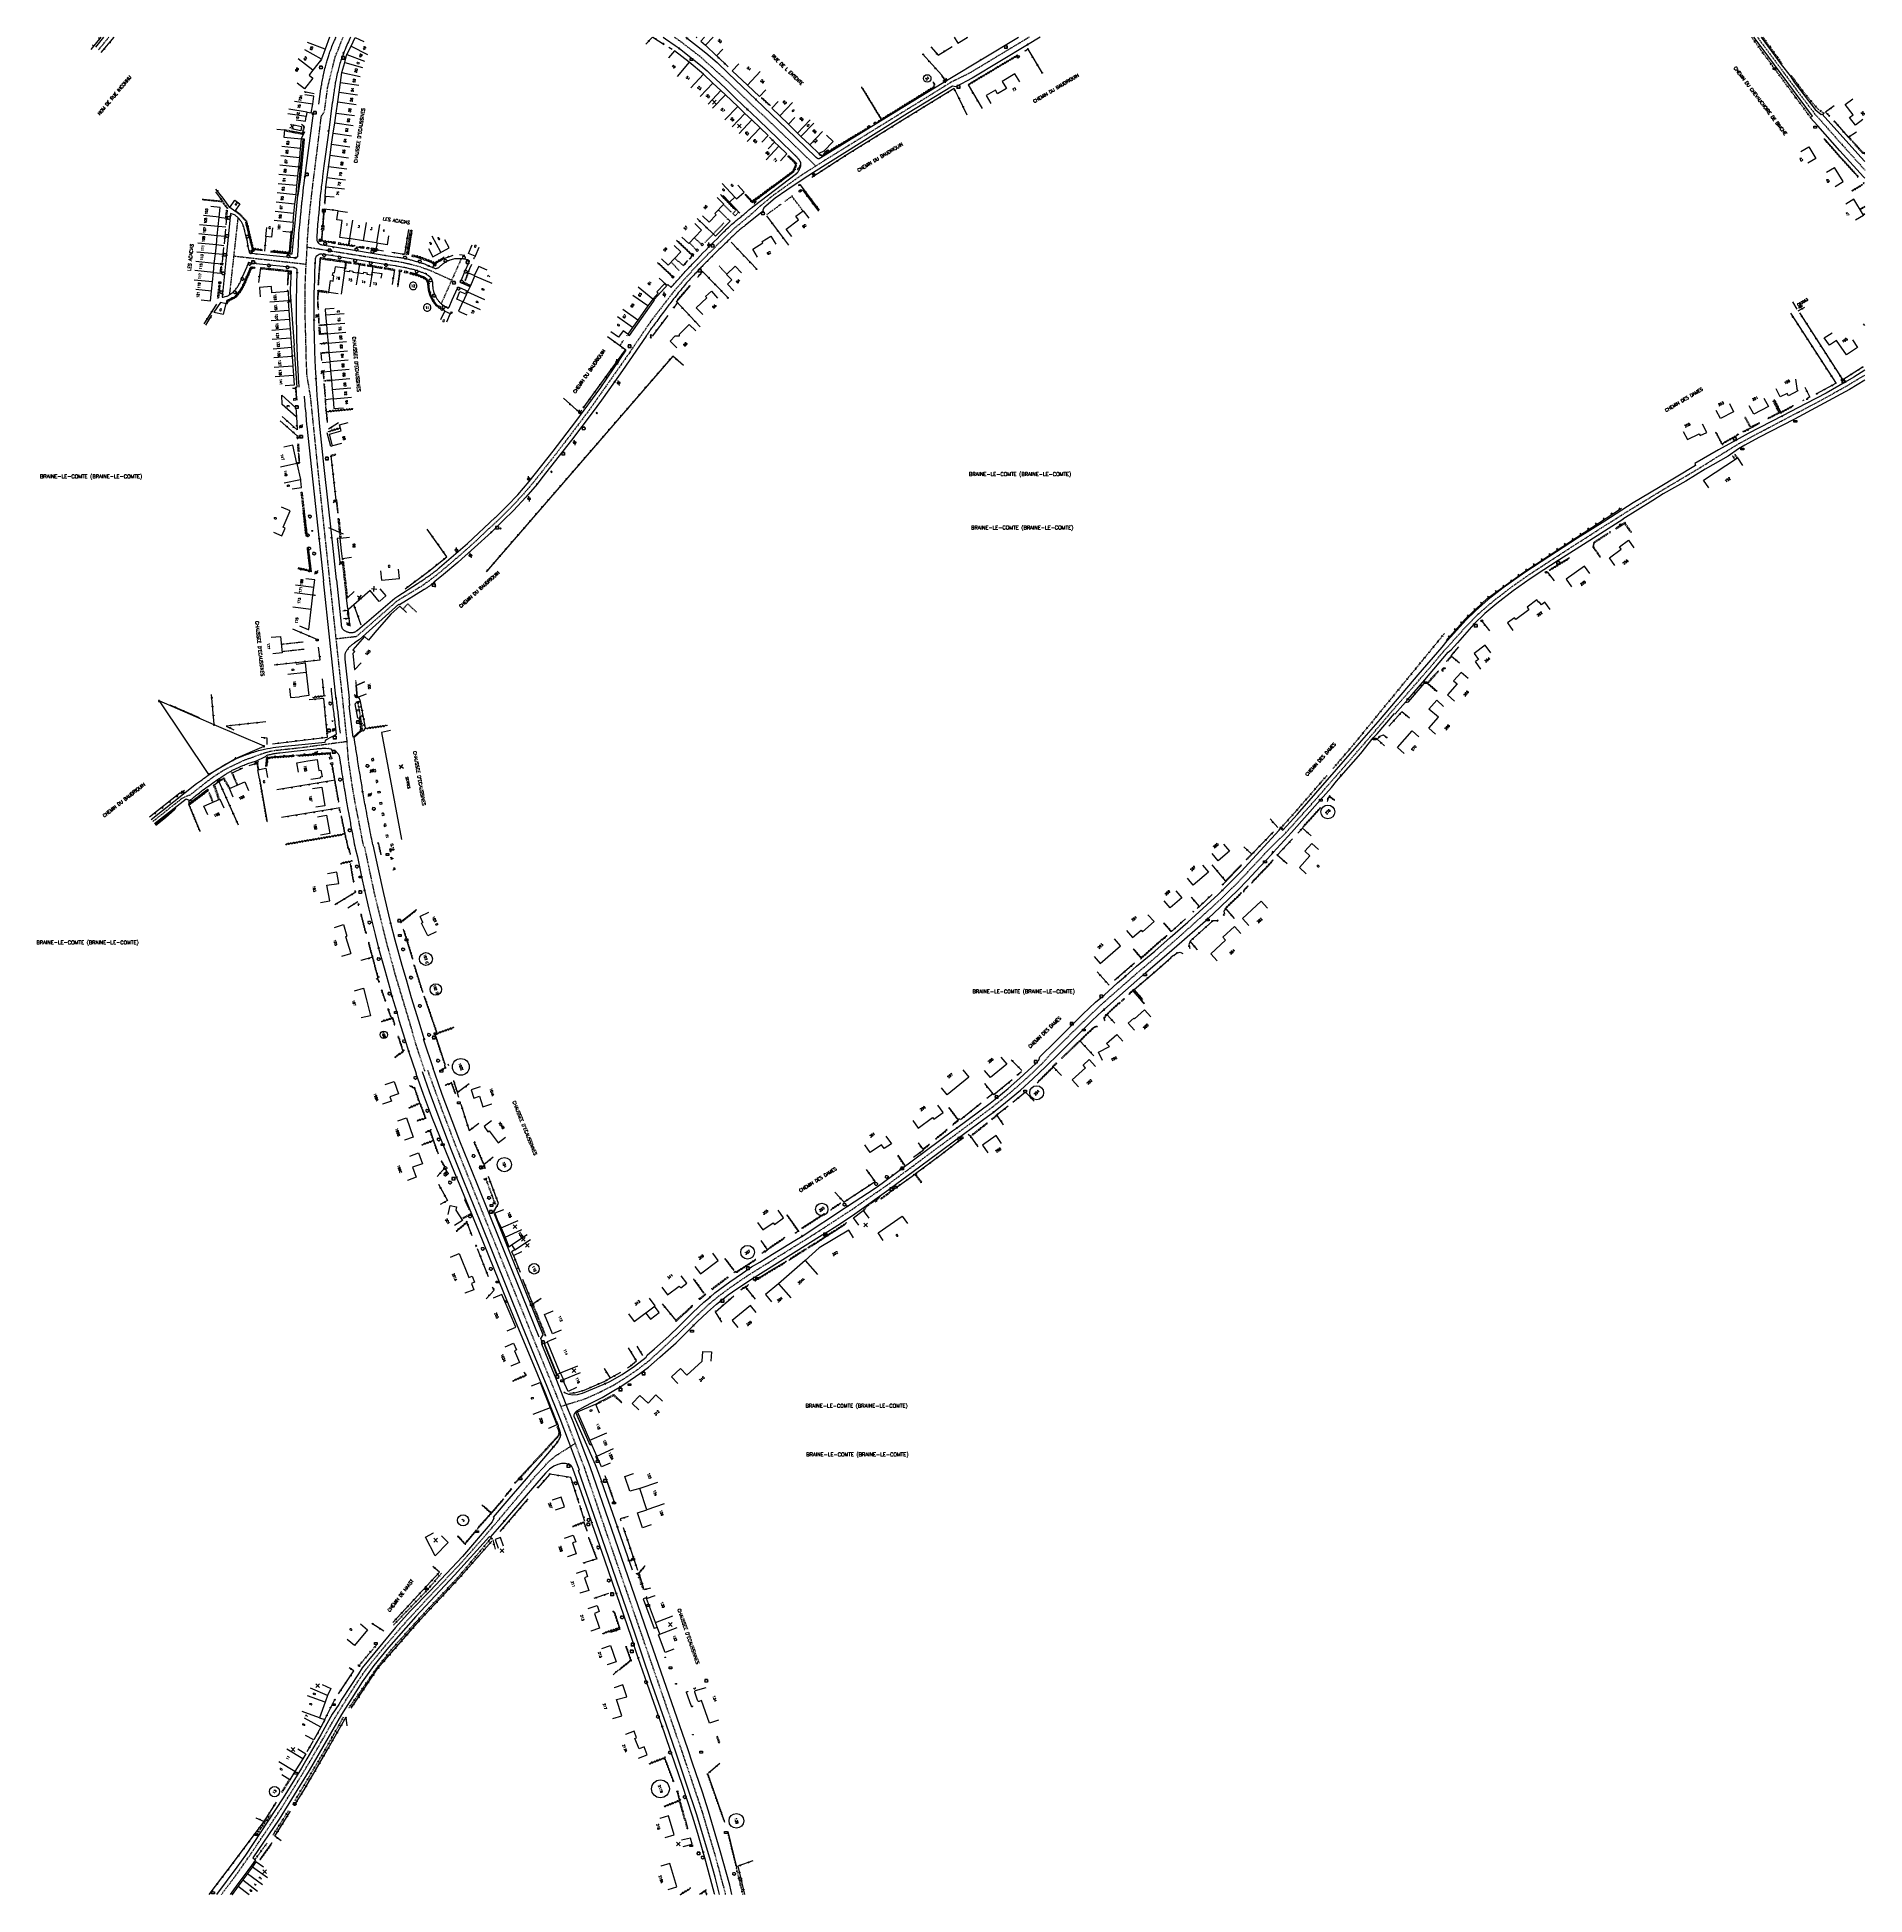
# Model space of a CAD drawing. Header units: millimetres. Extents: x 133016 to 134000, y 142000 to 143000.
import ezdxf
from ezdxf.enums import TextEntityAlignment as Align

# ---------------------------------------------------------------- set-up
doc = ezdxf.new("R2010")
doc.units = ezdxf.units.MM
doc.linetypes.add('DASHED', pattern=[0.75, 0.5, -0.25])
doc.layers.get('0').update_dxf_attribs({"linetype": 'CONTINUOUS'})
for name, color, linetype in [('W0001', 6, 'DASHED'), ('W0008', 7, 'CONTINUOUS'), ('W0100', 7, 'CONTINUOUS'), ('W0105', 7, 'CONTINUOUS'), ('W0112', 1, 'DASHED'), ('W0211', 2, 'CONTINUOUS'), ('W0220', 5, 'DASHED'), ('W0300', 7, 'CONTINUOUS'), ('W0302', 3, 'CONTINUOUS'), ('W0310', 3, 'CONTINUOUS'), ('W0322', 7, 'CONTINUOUS'), ('W0330', 7, 'CONTINUOUS'), ('W0400', 7, 'CONTINUOUS'), ('W0420', 7, 'CONTINUOUS'), ('W0469', 7, 'CONTINUOUS'), ('W0471', 7, 'CONTINUOUS'), ('W0851', 7, 'CONTINUOUS'), ('W0980', 7, 'CONTINUOUS'), ('W0984', 7, 'CONTINUOUS'), ('W0989', 7, 'CONTINUOUS'), ('W0991', 7, 'CONTINUOUS'), ('W1102', 7, 'CONTINUOUS'), ('W1471', 7, 'CONTINUOUS'), ('W1474', 7, 'CONTINUOUS')]:
    doc.layers.add(name, color=color, linetype=linetype)
doc.styles.get("Standard").update_dxf_attribs({"font": 'romans.shx', "width": 0.85})

# ---------------------------------------------------------------- blocks, each defined once
blk = doc.blocks.new('T400')
for p, q in [((-0.15, 0.3), (0.15, 0.3)), ((-0.15, -0.25), (-0.15, 0.3)), ((-0.15, 0.15), (0.15, 0.15)), ((-0.15, 0), (0.15, 0)), ((0.15, 0.3), (0.15, -0.25)), ((-0.15, -0.15), (0.15, -0.15)), ((-0.15, -0.25), (-0.15, -0.3)), ((-0.15, -0.3), (0.15, -0.3)), ((0.15, -0.3), (0.15, -0.25))]:
    blk.add_line(p, q)
blk = doc.blocks.new('T1471')
at = {"color": 0, "linetype": 'Continuous', "flags": 128}
blk.add_lwpolyline([(-0.75, -0.5), (-0.75, 0.5), (0.75, 0.5), (0.75, -0.5), (-0.75, -0.5)], dxfattribs=at)
blk = doc.blocks.new('t991o')
at = {"color": 0, "linetype": 'Continuous'}
for p, q in [((-1, 1), (1, -1)), ((-1, -1), (1, 1))]:
    blk.add_line(p, q, dxfattribs=at)
blk = doc.blocks.new('T300')
for p, q in [((-0.8, 0.5), (-0.9, 0.3)), ((-0.9, 0.3), (-0.9, 0.2)), ((-0.9, 0.2), (-0.7, 0.1)), ((-0.7, 0.6), (-0.8, 0.5)), ((-0.8, -0.1), (-0.7, 0.1)), ((-0.6, 0.7), (-0.7, 0.6)), ((-0.7, 0.1), (-0.7, 0.1)), ((-0.5, 0.7), (-0.6, 0.7)), ((-0.3, 0.6), (-0.5, 0.7)), ((-0.3, 0.6), (-0.2, 0.7)), ((-0.2, 0.6), (-0.3, 0.6)), ((-0.2, 0.7), (-0.1, 0.8)), ((-0.1, 0.8), (0.1, 0.8)), ((0.1, 0.8), (0.2, 0.7)), ((0.2, 0.7), (0.3, 0.6)), ((0.3, 0.6), (0.4, 0.5)), ((0.5, 0.5), (0.3, 0.5)), ((0.4, 0.5), (0.4, 0.5)), ((0.6, 0.4), (0.5, 0.5)), ((0.6, 0.4), (0.7, 0.3)), ((0.7, 0.3), (0.7, 0.2)), ((0.7, 0.2), (0.7, 0.1)), ((0.7, 0.1), (0.7, -0.2)), ((-0.8, -0.2), (-0.8, -0.1)), ((-0.7, -0.3), (-0.8, -0.2)), ((-0.8, -0.2), (-0.8, -0.2)), ((-0.7, -0.4), (-0.7, -0.3)), ((-0.5, -0.5), (-0.7, -0.4)), ((-0.4, -0.5), (-0.5, -0.5)), ((-0.4, -0.5), (-0.3, -0.5)), ((-0.3, -0.5), (-0.3, -0.4)), ((-0.3, -0.6), (-0.3, -0.5)), ((-0.3, -0.5), (-0.3, -0.5)), ((-0.2, -0.7), (-0.3, -0.6)), ((-0.1, -0.8), (-0.2, -0.7)), ((0.1, -0.8), (-0.1, -0.8)), ((0.2, -0.7), (0.1, -0.8)), ((0.3, -0.5), (0.2, -0.5)), ((0.3, -0.6), (0.2, -0.7)), ((0.2, -0.7), (0.2, -0.7)), ((0.5, -0.4), (0.3, -0.5)), ((0.3, -0.5), (0.3, -0.6)), ((0.3, -0.5), (0.3, -0.5)), ((0.6, -0.3), (0.5, -0.4)), ((0.7, -0.2), (0.6, -0.3)), ((0.6, -0.3), (0.6, -0.3))]:
    blk.add_line(p, q)
blk = doc.blocks.new('T420')
for p, q in [((0.7, 0.7), (-0.8, 0.7)), ((-0.8, 0.7), (-0.8, -0.8)), ((0.7, 0.7), (0.7, -0.8)), ((0.7, -0.8), (-0.8, -0.8))]:
    blk.add_line(p, q)
blk.add_ellipse((0, 0), major_axis=(-0.53, 0.53), ratio=1, start_param=3.926991, end_param=10.210176)
blk = doc.blocks.new('t322o')
at = {"color": 0, "linetype": 'Continuous'}
for radius in [0.25, 0.15]:
    blk.add_circle((0, 0), radius, dxfattribs=at)
blk = doc.blocks.new('t310o')
at = {"color": 0, "linetype": 'Continuous'}
for centre, start, end in [((-0.5, 0.4), 216.8699, 323.1304), ((0.5, -0.4), 36.8699, 143.1303)]:
    blk.add_arc(centre, 0.625, start, end, dxfattribs=at)
blk = doc.blocks.new('t112o')
at = {"color": 0, "linetype": 'Continuous'}
for p, q in [((-0.5, 0.5), (0.5, 0.5)), ((-0.5, -0.5), (-0.5, 0.5)), ((0.5, 0.5), (0.5, -0.5)), ((0.5, -0.5), (-0.5, -0.5))]:
    blk.add_line(p, q, dxfattribs=at)
blk = doc.blocks.new('T471')
for p, q in [((-0.333334, 0.333334), (-0.333334, -0.333334)), ((-0.333334, 0.333334), (0.333334, 0.333334)), ((-0.333334, 0), (0, 0)), ((0.500001, 0.500001), (1.000002, 1.000002)), ((-0.500001, -0.500001), (-1.000002, -1.000002)), ((-0.333334, -0.333334), (0.333334, -0.333334))]:
    blk.add_line(p, q)
blk.add_ellipse((0, 0), major_axis=(0.471405, 0.471405), ratio=1, start_param=5.4977871438, end_param=11.780972451)
blk = doc.blocks.new('T851')
for p, q in [((-0.2, -0.1), (0, 0.3)), ((0, 0.3), (0.2, -0.1)), ((-0.2, -0.1), (0.2, -0.1))]:
    blk.add_line(p, q)
for major_axis in [(-0.106, 0.106), (-0.0354, 0.0354), (-0.0236, 0.0236)]:
    blk.add_ellipse((0, 0), major_axis=major_axis, ratio=1, start_param=3.926991, end_param=10.210176)
blk = doc.blocks.new('t220o')
at = {"color": 0, "linetype": 'Continuous'}
for p, q in [((-0.25, 0.25), (0.25, 0.25)), ((-0.25, -0.25), (0.25, -0.25))]:
    blk.add_line(p, q, dxfattribs=at)
blk = doc.blocks.new('t330o')
at = {"color": 0, "linetype": 'Continuous'}
for p, q in [((0.25, -0.25), (-0.25, 0.25)), ((-0.25, -0.25), (0.25, 0.25)), ((-0.25, 0.25), (-0.25, -0.25)), ((0.25, 0.25), (-0.25, 0.25)), ((0.25, -0.25), (0.25, 0.25)), ((-0.25, -0.25), (0.25, -0.25)), ((-0.25, -0.25), (-0.25, -0.25))]:
    blk.add_line(p, q, dxfattribs=at)
blk = doc.blocks.new('t211o')
at = {"color": 0, "linetype": 'Continuous'}
for p, q in [((-0.3, 0.5), (-0.3, 0)), ((0, 1), (0, 0)), ((0.3, 0.5), (0.3, 0))]:
    blk.add_line(p, q, dxfattribs=at)
blk = doc.blocks.new('T1474')
at = {"color": 0, "linetype": 'Continuous', "flags": 128}
for points in [[(-0.8, -0.5), (-0.8, 0.5)], [(-0.8, 0), (0.7, 0)], [(0.7, 0), (0.7, -0.5), (0.7, 0.5)]]:
    blk.add_lwpolyline(points, dxfattribs=at)
blk = doc.blocks.new('T469')
at = {"color": 0, "linetype": 'Continuous', "flags": 128}
for points in [[(-0.4, 0.4), (0.4, -0.4)], [(-0.4, -0.4), (0.4, 0.4)]]:
    blk.add_lwpolyline(points, dxfattribs=at)
at = {"color": 0, "linetype": 'Continuous'}
blk.add_circle((0, 0), 0.5, dxfattribs=at)

msp = doc.modelspace()

# ---------------------------------------------------------------- linework, layer by layer
at = {"layer": 'W0001'}
for points in [[(133049.4, 142993.2), (133055, 143000)], [(133550.3, 143000), (133518.1, 142980.6), (133508.2, 142975.7), (133439.3, 142933.1), (133426.7, 142925), (133418.6, 142919.2), (133412.5, 142914.8), (133406.5, 142909.9), (133399.7, 142903.8), (133392.1, 142897.5), (133385.6, 142891.3), (133378.1, 142883.8), (133372, 142877.6), (133366.1, 142871.2), (133359.5, 142863.7), (133346.8, 142847.3), (133335.1, 142830), (133313.6, 142799.4), (133307.9, 142791.8), (133295.8, 142775.9), (133283.3, 142760.1), (133277.2, 142753), (133271.1, 142746.5), (133265, 142740.5), (133249.8, 142726.3), (133243.5, 142720.7), (133233.8, 142712.4), (133228.9, 142708.5), (133223.2, 142704.4), (133210, 142696.4), (133188.1, 142677.2), (133177.3, 142676)], [(133417.5, 142947.9), (133386.1, 142977.9), (133373.1, 142989.6), (133362.2, 142998), (133359.3, 143000)], [(133942.2, 143000), (133964.3, 142970.2), (133973, 142958.8), (133988, 142941.8), (133996.8, 142932.1), (134000, 142928.4)], [(133435.4, 142930.6), (133417.5, 142947.9)], [(133777, 142673.4), (133785.1, 142682.4), (133791.8, 142689.3), (133800.3, 142696.6), (133809.8, 142703.9), (133819.6, 142710.8), (133835.2, 142721), (133853.4, 142732.7), (133871.8, 142744.4), (133892.1, 142756.8), (133910, 142767.4), (133925.4, 142777), (133933.3, 142781.8), (133955, 142793.3), (133972.5, 142802.4), (133988.7, 142811.3), (134000, 142818.1)], [(133180.8, 142643.8), (133173.9, 142707.5)], [(133298.3, 142262.8), (133304.8, 142264.9), (133311, 142266.8), (133318.6, 142270.2), (133326.3, 142274.1), (133331.7, 142277.4), (133339.1, 142282.3), (133345.9, 142287.6), (133355.3, 142296.2), (133364.2, 142304.7), (133372.2, 142312.5), (133378.1, 142318), (133383.3, 142322.3), (133389.8, 142327.1), (133399, 142333.4), (133409, 142339.6), (133418.3, 142345.4), (133427.2, 142350.9), (133434.6, 142355.6), (133443.9, 142361.6), (133454.7, 142368.7), (133462.6, 142374.2), (133473.6, 142381.8), (133487.7, 142392.2), (133499.1, 142400.7), (133514.7, 142412.2), (133530.4, 142423.9), (133538.2, 142430.2), (133543.8, 142434.9), (133551.2, 142441.6), (133556.7, 142446.9), (133562.5, 142453.2), (133573, 142463.7), (133579.8, 142470.3), (133587.9, 142478.1), (133595.2, 142484.6), (133607.3, 142495.2), (133619.1, 142505.3), (133632.2, 142516.7), (133653.1, 142535.6), (133660.4, 142542.8), (133667.2, 142549.8), (133678.4, 142561.8), (133688.4, 142571.7), (133701.3, 142586), (133708.2, 142593.9), (133718.3, 142605.5), (133728.9, 142617.7), (133739.4, 142629.9), (133745.5, 142637.1), (133758.5, 142652), (133766.7, 142661.5), (133773, 142669), (133777, 142673.4)], [(133192.5, 142564), (133197.6, 142539.8), (133204, 142513.6), (133209.2, 142494.6), (133217.2, 142468), (133219.8, 142458.7), (133224.9, 142443.3)], [(133386.9, 142000), (133386.8, 142000.5), (133381.4, 142020.9), (133377.7, 142033.2), (133374.4, 142044.4), (133371.7, 142052.5), (133363.4, 142077.2), (133351.3, 142112.2), (133340.5, 142143.5), (133329.8, 142174.4), (133321.1, 142199.7), (133310.9, 142229.9), (133301, 142256), (133295.6, 142269.6), (133285.2, 142295.1), (133272.2, 142327.4), (133261.9, 142352.8), (133254.9, 142370.3), (133250.8, 142380.4), (133247.2, 142389.4), (133243.4, 142398.8), (133239.2, 142409.6), (133235, 142420.6), (133226.6, 142443.8)], [(133115.5, 142000), (133123, 142009.9), (133131.2, 142021.6), (133141.4, 142036.8), (133147.6, 142046.2), (133155.4, 142058.8), (133162.6, 142070.7), (133169.1, 142081.9), (133175.9, 142093.9), (133179.4, 142099.6), (133184.2, 142107.3), (133188.6, 142114.2), (133192.6, 142120.1), (133196.6, 142125.3), (133201.7, 142131.5), (133206.6, 142137.3), (133213.2, 142144.9), (133221, 142153.5), (133229.7, 142162.8), (133243.9, 142177.8), (133253.1, 142188.2), (133258.1, 142193.9), (133264.3, 142201.2), (133284.1, 142224.8), (133291.7, 142233.1), (133295.4, 142236.2), (133306, 142242.9)]]:
    msp.add_lwpolyline(points, dxfattribs=at)
at = {"layer": 'W0001', "flags": 128}
for points in [[(133173.9, 142707.5), (133168.2, 142760.8), (133164.9, 142793.2), (133163.7, 142804.7), (133163.4, 142807.1), (133161.6, 142818), (133161.2, 142827), (133161, 142836.6), (133160.7, 142847), (133160.6, 142857.9), (133160.6, 142865.3), (133161, 142874.8), (133161.6, 142885.3), (133162, 142893), (133162.6, 142900.9), (133163.3, 142907.8), (133164.1, 142914.9), (133164.9, 142921.8), (133166.8, 142936.7), (133169.3, 142957.4), (133171, 142960), (133172.7, 142972.7), (133174.1, 142978.7), (133175.5, 142984), (133176.7, 142989.3), (133178.3, 142993), (133180.5, 142998.8), (133181.1, 143000)], [(133124.4, 142902.9), (133119.8, 142861.2)], [(133161.7, 142887), (133201.2, 142880.6), (133211.3, 142879.1), (133217.4, 142877.8), (133222.8, 142876.3), (133228.4, 142874.2), (133239.5, 142869.2)], [(133122.1, 142882.2), (133161.2, 142877.8)], [(133244.7, 142880.9), (133233.8, 142856.5)], [(133192.2, 142564.2), (133191.7, 142566.3), (133189.7, 142576.9), (133187.7, 142586.9), (133186.2, 142595.4), (133184.9, 142604.3), (133184.1, 142609.4), (133183.6, 142614.5), (133183.2, 142620.9), (133180.8, 142643.8)], [(133078.6, 142577.7), (133094.2, 142590.1), (133097.2, 142591.6), (133098.8, 142592.1), (133108, 142599.4), (133111.5, 142602), (133116, 142604.9), (133119.5, 142606.8), (133127.3, 142610.5), (133131.8, 142612.2), (133137.3, 142614.2), (133141.1, 142615.4), (133144.3, 142616), (133147.9, 142616.4), (133158.9, 142617.6), (133183.2, 142620.9)]]:
    msp.add_lwpolyline(points, dxfattribs=at)
at = {"layer": 'W0008'}
for points in [[(133047.9, 142994.7), (133052.2, 143000)], [(133556.1, 143000), (133549.3, 142995.9), (133519.6, 142978), (133510.8, 142973.3), (133509, 142973.7), (133484.7, 142958.9), (133451.1, 142937.7), (133434.2, 142927.2), (133428.1, 142923.2), (133428.1, 142923.1), (133419.8, 142917.7), (133413.6, 142913.4), (133413.6, 142913.3), (133407.4, 142908.1), (133406.9, 142906.9), (133407.3, 142906.5), (133397.6, 142898.8), (133397.6, 142898.8), (133397.5, 142898.8), (133397.5, 142898.7), (133397.5, 142898.7), (133397.4, 142898.7), (133397.4, 142898.6), (133397.3, 142898.6), (133397.3, 142898.6), (133397.3, 142898.5), (133397.2, 142898.5), (133396.8, 142898.1), (133396.3, 142897.8), (133395.8, 142897.4), (133395.3, 142897), (133394.9, 142896.6), (133394.4, 142896.2), (133393.9, 142895.8), (133393.5, 142895.4), (133393, 142895), (133392.5, 142894.6), (133392.5, 142894.6), (133392.2, 142894.3), (133391.8, 142893.9), (133391.4, 142893.6), (133391.1, 142893.2), (133390.7, 142892.9), (133390.3, 142892.5), (133390, 142892.2), (133389.6, 142891.8), (133389.3, 142891.5), (133388.9, 142891.1), (133388.9, 142891.1), (133388.1, 142890.3), (133387.3, 142889.5), (133386.5, 142888.8), (133385.7, 142888), (133384.9, 142887.2), (133384.1, 142886.4), (133383.3, 142885.7), (133382.5, 142884.9), (133381.7, 142884.1), (133380.9, 142883.3), (133380.9, 142883.3), (133380.4, 142882.8), (133379.9, 142882.3), (133379.4, 142881.8), (133378.9, 142881.3), (133378.4, 142880.8), (133377.9, 142880.3), (133377.4, 142879.8), (133376.9, 142879.3), (133376.4, 142878.8), (133375.9, 142878.3), (133375.5, 142877.9), (133375, 142877.4), (133374.6, 142877), (133374.2, 142876.5), (133373.8, 142876.1), (133373.3, 142875.7), (133372.9, 142875.2), (133372.5, 142874.8), (133372.1, 142874.3), (133371.6, 142873.9), (133371.6, 142873.9), (133371, 142873.2), (133370.3, 142872.5), (133369.7, 142871.8), (133369.1, 142871.1), (133368.4, 142870.5), (133367.8, 142869.8), (133367.2, 142869.1), (133366.5, 142868.4), (133365.9, 142867.7), (133365.3, 142867), (133364.6, 142866.2), (133364, 142865.4), (133363.3, 142864.6), (133362.7, 142863.8), (133362.1, 142863.1), (133361.4, 142862.3), (133360.8, 142861.5), (133360.2, 142860.7), (133359.5, 142859.9), (133358.9, 142859.1), (133358.9, 142859.1), (133358.4, 142858.5), (133357.9, 142857.8), (133357.4, 142857.2), (133356.9, 142856.5), (133356.4, 142855.9), (133355.9, 142855.3), (133355.4, 142854.6), (133354.9, 142854), (133354.5, 142853.3), (133354, 142852.7), (133354, 142852.7), (133353.4, 142851.9), (133352.8, 142851), (133352.2, 142850.3), (133351.5, 142849.4), (133351, 142848.6), (133350.4, 142847.8), (133349.8, 142847), (133349.2, 142846.2), (133348.6, 142845.4), (133348, 142844.5), (133347.6, 142844), (133347.3, 142843.5), (133346.9, 142843.1), (133346.5, 142842.6), (133346.2, 142842.1), (133345.8, 142841.6), (133345.5, 142841), (133345.1, 142840.5), (133344.8, 142840), (133344.4, 142839.5), (133344.4, 142839.5), (133344.3, 142839.4), (133344.3, 142839.4), (133344.3, 142839.4), (133344.3, 142839.3), (133344.2, 142839.3), (133344.2, 142839.2), (133344.2, 142839.2), (133344.1, 142839.1), (133344.1, 142839.1)], [(133353.3, 143000), (133354.6, 142999.1), (133359.7, 142995.5), (133361.8, 142994), (133364.7, 142991.8), (133369.9, 142987.7), (133373.3, 142984.9), (133376.9, 142981.8), (133379.4, 142979.4), (133383.9, 142975.2), (133387.1, 142972.1), (133391.5, 142967.9), (133396.7, 142962.9), (133398.5, 142961.2), (133400.8, 142959), (133404.6, 142955.4), (133415.2, 142945.3)], [(133365.4, 143000), (133366.3, 142999.3), (133371.3, 142995.5), (133376.3, 142991.5), (133382.4, 142986.3), (133388.4, 142980.5), (133403.2, 142966.4), (133419.8, 142950.5)], [(133419.8, 142950.5), (133435.3, 142935.6), (133435.3, 142935.6), (133435.3, 142935.6), (133435.3, 142935.6), (133435.3, 142935.5), (133435.3, 142935.5), (133435.3, 142935.5), (133435.4, 142935.5), (133435.4, 142935.5), (133435.4, 142935.5), (133435.4, 142935.5), (133435.4, 142935.5), (133435.5, 142935.4), (133435.6, 142935.3), (133435.7, 142935.3), (133435.8, 142935.2), (133435.8, 142935.1), (133435.9, 142935), (133436, 142935), (133436.1, 142934.9), (133436.3, 142934.9), (133436.3, 142934.8), (133436.3, 142934.8), (133436.4, 142934.8), (133436.5, 142934.8), (133436.6, 142934.7), (133436.7, 142934.7), (133436.8, 142934.7), (133436.9, 142934.7), (133436.9, 142934.7), (133437, 142934.6), (133437.1, 142934.6), (133437.2, 142934.6), (133465.5, 142952.1), (133487.8, 142965.7), (133507.5, 142977.8), (133524.2, 142987.8), (133524.2, 142987.8), (133544.5, 143000)], [(133986.6, 142938.8), (133974.7, 142952.2), (133970.6, 142956.8), (133971.8, 142957.5), (133971.8, 142957.5), (133944.7, 142994), (133940.3, 143000)], [(133944.2, 143000), (133954.9, 142985.3), (133959.8, 142979.2), (133961.9, 142975.8), (133973.2, 142961), (133976.5, 142958.3), (133977, 142958.6), (133997.8, 142935.4), (134000, 142933)], [(133425.5, 142928.6), (133425.8, 142929), (133426.1, 142929.4), (133426.4, 142929.8), (133426.6, 142930.2), (133426.9, 142930.6), (133427.1, 142931), (133427.2, 142931.3), (133427.3, 142931.7), (133427.3, 142932.1), (133427.3, 142932.5), (133427.2, 142932.7), (133427.1, 142932.9), (133427, 142933.1), (133426.9, 142933.3), (133426.8, 142933.5), (133426.7, 142933.8), (133426.5, 142934), (133426.4, 142934.2), (133426.2, 142934.3), (133426, 142934.5), (133426, 142934.5), (133425.9, 142934.7), (133425.8, 142934.8), (133425.6, 142935), (133425.5, 142935.1), (133425.4, 142935.3), (133425.2, 142935.4), (133425.1, 142935.6), (133425, 142935.7), (133424.8, 142935.8), (133424.7, 142936), (133424.7, 142936), (133424.6, 142936), (133424.6, 142936.1), (133424.6, 142936.1), (133424.5, 142936.1), (133424.5, 142936.1), (133424.5, 142936.2), (133424.5, 142936.2), (133424.4, 142936.2), (133424.4, 142936.3), (133415.2, 142945.3)], [(133986.6, 142938.8), (133999.3, 142924.8), (134000, 142924)], [(133334.3, 142840), (133335.2, 142839.4), (133348, 142857.6), (133348.7, 142858.5), (133348.4, 142858.8), (133355.8, 142866.8), (133357.5, 142865.2), (133358.2, 142865.9), (133358.8, 142866.7), (133359.4, 142867.4), (133360.1, 142868.1), (133360.7, 142868.8), (133361.3, 142869.5), (133362, 142870.3), (133362.6, 142871), (133363.3, 142871.7), (133363.9, 142872.4), (133363.9, 142872.4), (133364.5, 142873.1), (133365.2, 142873.8), (133365.8, 142874.5), (133366.4, 142875.1), (133367, 142875.8), (133367.7, 142876.5), (133368.3, 142877.1), (133368.9, 142877.8), (133369.6, 142878.5), (133370.2, 142879.1), (133371.7, 142880.7), (133373.2, 142882.3), (133374.7, 142883.8), (133376.2, 142885.4), (133377.7, 142886.9), (133379.3, 142888.5), (133380.8, 142890), (133382.3, 142891.5), (133383.8, 142893.1), (133385.4, 142894.6), (133386, 142895.2), (133386.6, 142895.8), (133387.2, 142896.4), (133387.8, 142897), (133388.4, 142897.5), (133389, 142898.1), (133389.7, 142898.7), (133390.3, 142899.3), (133390.9, 142899.8), (133391.6, 142900.4), (133392.1, 142900.8), (133392.6, 142901.2), (133393.1, 142901.7), (133393.6, 142902.1), (133394.1, 142902.5), (133394.7, 142902.9), (133395.2, 142903.3), (133395.7, 142903.8), (133396.2, 142904.2), (133396.7, 142904.6), (133397.2, 142905), (133397.6, 142905.4), (133398.1, 142905.8), (133398.5, 142906.2), (133399, 142906.6), (133399.4, 142907), (133399.9, 142907.4), (133400.3, 142907.8), (133400.8, 142908.1), (133401.3, 142908.5), (133401.3, 142908.5), (133401.4, 142908.6), (133401.4, 142908.6), (133401.5, 142908.6), (133401.5, 142908.7), (133401.5, 142908.7), (133401.6, 142908.7), (133401.6, 142908.8), (133401.7, 142908.8), (133401.7, 142908.8), (133425, 142926.6), (133425, 142926.6), (133425, 142926.6), (133425.1, 142926.7), (133425.1, 142926.7), (133425.2, 142926.7), (133425.2, 142926.8), (133425.2, 142926.8), (133425.3, 142926.8), (133425.3, 142926.8), (133425.3, 142926.9), (133425.4, 142926.9), (133425.5, 142927), (133425.7, 142927.2), (133425.8, 142927.4), (133426, 142927.6), (133426.1, 142927.8), (133426.2, 142928), (133426.3, 142928.2), (133426.4, 142928.4), (133426.5, 142928.6), (133426.6, 142928.8), (133426.7, 142929), (133426.8, 142929.2), (133426.9, 142929.4), (133427, 142929.6), (133427, 142929.8), (133427.1, 142930), (133427.2, 142930.1), (133427.2, 142930.3), (133427.3, 142930.5), (133427.3, 142930.7), (133427.3, 142930.9), (133427.4, 142931.1), (133427.4, 142931.3), (133427.4, 142931.4), (133427.4, 142931.6), (133427.3, 142931.8), (133427.3, 142932), (133427.3, 142932.2), (133427.3, 142932.3), (133427.3, 142932.5)], [(133380.3, 142894), (133381.5, 142892.8), (133389.3, 142901), (133388.1, 142902.2)], [(133344.1, 142839.1), (133331.3, 142820.5), (133327.1, 142814.4), (133327.1, 142814.4), (133320.1, 142804.5), (133315.1, 142797.7), (133304, 142783), (133288, 142762.7), (133288, 142762.7), (133285.4, 142759.4), (133279.4, 142752.4), (133272.7, 142745.1), (133267.2, 142739.7), (133267.1, 142739.7), (133260.8, 142733.5), (133260.8, 142733.5), (133251.7, 142725.2), (133245, 142719.1), (133242.7, 142717.2), (133242.7, 142717.2), (133235, 142710.7), (133230.4, 142706.9), (133230.4, 142706.9), (133230.4, 142706.8), (133230.3, 142706.8), (133230.3, 142706.8), (133230.3, 142706.8), (133230.3, 142706.7), (133230.2, 142706.7), (133230.2, 142706.7), (133230.2, 142706.7), (133230.1, 142706.6), (133230.1, 142706.6), (133229.8, 142706.4), (133229.5, 142706.1), (133229.2, 142705.8), (133228.8, 142705.6), (133228.5, 142705.3), (133228.2, 142705), (133227.8, 142704.8), (133227.5, 142704.5), (133227.2, 142704.3), (133226.8, 142704), (133226.6, 142703.9), (133226.4, 142703.7), (133226.2, 142703.6), (133225.9, 142703.4), (133225.7, 142703.3), (133225.5, 142703.1), (133225.3, 142703), (133225, 142702.8), (133224.8, 142702.7), (133224.5, 142702.6), (133224.5, 142702.5), (133224.5, 142702.5), (133224.4, 142702.5), (133224.4, 142702.5), (133224.4, 142702.5), (133224.3, 142702.4), (133224.3, 142702.4), (133224.3, 142702.4), (133224.2, 142702.4), (133224.2, 142702.3), (133224.2, 142702.3), (133211.3, 142694.4), (133211.1, 142694.8), (133189.7, 142675.5), (133187.2, 142673.9), (133187.2, 142673.8), (133187.1, 142673.8), (133187.1, 142673.8), (133187, 142673.8), (133187, 142673.7), (133187, 142673.7), (133186.9, 142673.7), (133186.9, 142673.7), (133186.9, 142673.6), (133186.8, 142673.6), (133186.4, 142673.4), (133186.1, 142673.1), (133185.7, 142672.8), (133185.4, 142672.5), (133185, 142672.2), (133184.7, 142671.9), (133184.4, 142671.5), (133184, 142671.2), (133183.7, 142670.8), (133183.4, 142670.4), (133183.2, 142670.2), (133183, 142669.9), (133182.8, 142669.6), (133182.7, 142669.3), (133182.5, 142669), (133182.3, 142668.7), (133182.2, 142668.4), (133182.1, 142668.1), (133182, 142667.8), (133181.9, 142667.5), (133181.9, 142667.5), (133181.9, 142667.3), (133181.9, 142667.1), (133181.9, 142666.9), (133181.9, 142666.7), (133181.9, 142666.5), (133181.9, 142666.3), (133181.9, 142666.1), (133181.9, 142665.9), (133181.9, 142665.7), (133181.9, 142665.5), (133181.9, 142665.5), (133181.9, 142665.5), (133181.9, 142665.4), (133181.9, 142665.4), (133181.9, 142665.4), (133182, 142665.3), (133182, 142665.3), (133182, 142665.3), (133182, 142665.3), (133182, 142665.2), (133182, 142665.2), (133184.3, 142644.1)], [(133177.4, 142707.9), (133179.9, 142684), (133179.9, 142684), (133179.9, 142683.9), (133179.9, 142683.9), (133179.9, 142683.9), (133179.9, 142683.8), (133179.9, 142683.8), (133179.9, 142683.8), (133179.9, 142683.8), (133179.9, 142683.7), (133179.9, 142683.7), (133179.9, 142683.7), (133180, 142683.5), (133180, 142683.3), (133180, 142683.1), (133180.1, 142682.9), (133180.1, 142682.7), (133180.2, 142682.5), (133180.3, 142682.3), (133180.3, 142682.1), (133180.4, 142681.9), (133180.5, 142681.7), (133180.7, 142681.5), (133180.9, 142681.3), (133181.1, 142681.1), (133181.3, 142680.9), (133181.5, 142680.7), (133181.7, 142680.6), (133182, 142680.4), (133182.2, 142680.3), (133182.5, 142680.2), (133182.7, 142680.1), (133182.7, 142680.1), (133183, 142679.9), (133183.4, 142679.8), (133183.7, 142679.7), (133184, 142679.6), (133184.3, 142679.5), (133184.7, 142679.5), (133185, 142679.4), (133185.3, 142679.4), (133185.7, 142679.4), (133186, 142679.4), (133186, 142679.4), (133186.3, 142679.5), (133186.5, 142679.5), (133186.8, 142679.6), (133187.1, 142679.7), (133187.3, 142679.8), (133187.6, 142679.9), (133187.8, 142680), (133188.1, 142680.2), (133188.3, 142680.3), (133188.5, 142680.5), (133188.5, 142680.5), (133188.6, 142680.5), (133188.6, 142680.6), (133188.6, 142680.6), (133188.7, 142680.6), (133188.7, 142680.7), (133188.7, 142680.7), (133188.8, 142680.7), (133188.8, 142680.7), (133188.8, 142680.8), (133208.9, 142698), (133210.5, 142699.1), (133221.1, 142705.9), (133221.2, 142705.9), (133221.3, 142706), (133221.3, 142706), (133221.4, 142706), (133221.4, 142706.1), (133221.5, 142706.1), (133221.6, 142706.2), (133221.6, 142706.2), (133221.7, 142706.2), (133221.8, 142706.3), (133222.3, 142706.7), (133222.9, 142707), (133223.5, 142707.4), (133224.1, 142707.8), (133224.7, 142708.2), (133225.2, 142708.6), (133225.8, 142709), (133226.4, 142709.4), (133227, 142709.8), (133227.5, 142710.2), (133227.5, 142710.2), (133228, 142710.6), (133228.6, 142711), (133229.1, 142711.3), (133229.6, 142711.7), (133230.1, 142712.1), (133230.6, 142712.5), (133231.1, 142712.9), (133231.6, 142713.3), (133232.1, 142713.7), (133232.6, 142714.1), (133232.6, 142714.1), (133232.6, 142714.1), (133232.6, 142714.1), (133232.7, 142714.2), (133232.7, 142714.2), (133232.8, 142714.2), (133232.8, 142714.3), (133232.8, 142714.3), (133232.9, 142714.3), (133232.9, 142714.4), (133232.9, 142714.4), (133247.9, 142727.4), (133262.9, 142741.3), (133263, 142741.3), (133269.5, 142747.8), (133275.1, 142753.6), (133281.1, 142760.8), (133281.1, 142760.8), (133294.1, 142777.1), (133306.2, 142793.1), (133306.2, 142793.1), (133319.7, 142811.4), (133333.3, 142831.4), (133332.9, 142831.6)], [(134000, 142820.7), (133994, 142817), (133989.4, 142814.3), (133979.2, 142808.4), (133968.4, 142802.8), (133955.6, 142796.1), (133937.3, 142786.6), (133930.8, 142783), (133921.3, 142777.9), (133908.5, 142770.5), (133908.8, 142769.3), (133889, 142757.4), (133875.3, 142749.3), (133860, 142739.5), (133845.4, 142730.2), (133829.9, 142720.2), (133817.1, 142711.8), (133805.4, 142703.5), (133797.3, 142697.2), (133790.4, 142691.1), (133785.5, 142686.3), (133777, 142677), (133775.2, 142674.9)], [(134000, 142815.3), (133991.8, 142810.3), (133962.2, 142794.4), (133942.9, 142784.5), (133935.4, 142780.4), (133932, 142778.4), (133926.5, 142774.4), (133914.1, 142767.4), (133903.6, 142760.9), (133903.6, 142760.9), (133891.5, 142754.1), (133885.9, 142750.5), (133869.7, 142740.5), (133869.8, 142740.3), (133856, 142731.6), (133839.3, 142721), (133834.5, 142717.9), (133827.3, 142713.3), (133819.8, 142708.3), (133810.7, 142701.9), (133801.9, 142695), (133795.5, 142689.7), (133789.6, 142684), (133780.7, 142673.9), (133778.9, 142671.9)], [(133177.3, 142643.4), (133170.4, 142707.2)], [(133299.8, 142270.6), (133300.5, 142270.1), (133302.3, 142269.4), (133304.7, 142269.1), (133307.1, 142269.2), (133309.8, 142270), (133321, 142274.6), (133321.9, 142275), (133324.5, 142276.2), (133331.2, 142279.9), (133337.9, 142284.4), (133344.2, 142289.3), (133344.7, 142290.4), (133348.6, 142293.8), (133351.7, 142296.5), (133356.3, 142300.6), (133362, 142306.2), (133369.2, 142313.4), (133375.2, 142319), (133378.5, 142321.7), (133381.1, 142323.9), (133389.2, 142329.9), (133395.9, 142334.5), (133400.9, 142337.9), (133405.3, 142340.5), (133412.2, 142344.8), (133424.2, 142352.2), (133428, 142354.5), (133450.8, 142369.6), (133452.4, 142370.6), (133463.2, 142377.7), (133468.4, 142381.1), (133476.7, 142387.2), (133481, 142390.4), (133509, 142411.1), (133511.2, 142412.7), (133529.2, 142426.1), (133532.9, 142429), (133539, 142434), (133545.2, 142439.5), (133549.7, 142443.6), (133553.6, 142447.3), (133555.4, 142449.2), (133556, 142451.1), (133564.4, 142459.3), (133573.4, 142468.3), (133579.1, 142473.9), (133586, 142480.5), (133590.7, 142484.3), (133597.8, 142490.8), (133602.1, 142494.5), (133608.1, 142499.8), (133617.8, 142507.9), (133626.1, 142515.2), (133635.6, 142523.6), (133652, 142538.4), (133654.1, 142540.6), (133655, 142541.5), (133664.3, 142550.8), (133684.8, 142573), (133685.6, 142574.2), (133686.8, 142573.1), (133694.7, 142581.7), (133725.6, 142617), (133739.4, 142632.8), (133759.6, 142656.7), (133772.5, 142671.6), (133775.2, 142674.9)], [(133306.8, 142260.5), (133311.3, 142263), (133315.1, 142264.9), (133320.4, 142267.6), (133326.8, 142271.4), (133330.1, 142273.4), (133333.2, 142275.4), (133340.8, 142280.6), (133345.3, 142284), (133351.4, 142289.3), (133356, 142293.2), (133360.2, 142297.1), (133367.7, 142304.4), (133369, 142305.8), (133369.6, 142306.4), (133371.6, 142308.3), (133377.1, 142313.6), (133382, 142317.8), (133384.5, 142319.8), (133388.3, 142322.8), (133392.9, 142326.1), (133401.4, 142331.7), (133423.5, 142345.5), (133438.8, 142355.1), (133440, 142355.8), (133447.3, 142360.4), (133455.1, 142365.6), (133474.7, 142379.5), (133475.7, 142380.3), (133487.8, 142389.3), (133501, 142399), (133512.3, 142407.4), (133525.9, 142417.5), (133529.1, 142419.8), (133531.1, 142421.3), (133537.6, 142426.5), (133545.6, 142433.1), (133552.2, 142439.2), (133559.2, 142445.8), (133566.2, 142452.7), (133575.8, 142462.2), (133584.2, 142470.5), (133589.6, 142475.6), (133590.6, 142476.5), (133599, 142484.1), (133605.1, 142489.4), (133612.9, 142496.2), (133624.3, 142506.1), (133632.5, 142513.1), (133642.3, 142521.7), (133646.6, 142525.5), (133653.1, 142531.6), (133658.1, 142536.4), (133662.8, 142541), (133667.5, 142545.9), (133674.7, 142553.6), (133680.8, 142560.1), (133681.6, 142561), (133691.5, 142571.8), (133706.9, 142589.2), (133712.9, 142596), (133715.6, 142599.4), (133718.2, 142602.3), (133728.7, 142614.3), (133735.4, 142622.7), (133737.6, 142625), (133746.9, 142635.9), (133747.3, 142635.6), (133754, 142643.4), (133763.2, 142653.9), (133775.7, 142668.8), (133777.3, 142670.2), (133778.9, 142671.9)], [(133197, 142565.1), (133199.8, 142552.8), (133202.8, 142538.9), (133206.2, 142524.5), (133206.6, 142523), (133208.9, 142514), (133212.6, 142500.4), (133214.9, 142492.6), (133217.7, 142482.9), (133221.6, 142470.4), (133224.7, 142460.4), (133224.8, 142460.2), (133224.3, 142460.1), (133229.5, 142444.7)], [(133187.5, 142563.3), (133188.7, 142558.7), (133190.9, 142547.9), (133192.5, 142540.7), (133194.8, 142530.5), (133198.3, 142516.8), (133200.1, 142509.6), (133203.4, 142497.6), (133206.1, 142487.9), (133207.3, 142483.7), (133209.9, 142475), (133211.1, 142470.8), (133214.3, 142460.5), (133216.3, 142454.1), (133220.3, 142442)], [(133286.6, 142300), (133274.7, 142329.3), (133265.4, 142352.3), (133253.2, 142382.6), (133253.2, 142382.6), (133243.9, 142405.6), (133239.7, 142416.6), (133234.4, 142430.8), (133230.3, 142442.3), (133229.5, 142444.7)], [(133295.7, 142255.2), (133289.7, 142270.3), (133281.9, 142289.3), (133275.1, 142305.6), (133267.5, 142324), (133254, 142357.1), (133243.6, 142382.4), (133242, 142386.3), (133236.6, 142399.3), (133229.2, 142417.8), (133224.3, 142430.7), (133220.3, 142441.8)], [(133383.6, 142000), (133381.2, 142009.3), (133378.4, 142019.5), (133371.2, 142043.5), (133366.1, 142058.9), (133360.3, 142076.2), (133354.9, 142091.8), (133346.9, 142114.6), (133342.1, 142128.4), (133338, 142140.7), (133330.3, 142163), (133323.9, 142181.8), (133317.6, 142199.9), (133307.7, 142228.3), (133308.2, 142228.5), (133302.4, 142244.2), (133297.8, 142256.2), (133290.8, 142273.5), (133284.4, 142289.2), (133277.2, 142306.7), (133269.8, 142325.1), (133254.4, 142363.4), (133246.3, 142383.2), (133239.1, 142401.1), (133233.2, 142416.8), (133227.5, 142432.2), (133223.8, 142442.9)], [(133390.3, 142000), (133389.1, 142005), (133384, 142023.6), (133377.7, 142044.9), (133374.4, 142055.1), (133369.1, 142070.7), (133366.6, 142078.4), (133345.1, 142140.3), (133325.6, 142196.6), (133313.9, 142230.2), (133310.3, 142240.2), (133305, 142254.2), (133302.4, 142260.6), (133295.6, 142277.7), (133288, 142296.4), (133288.5, 142296.5), (133287.4, 142299.3), (133288.7, 142301.3), (133285.3, 142309.8), (133276.8, 142330.8), (133274.8, 142335.7), (133271.6, 142343.6), (133262.3, 142366.8), (133261.7, 142368.1)], [(133296.2, 142279.4), (133296.1, 142279.7), (133289.5, 142296.1)], [(133295.7, 142255.2), (133296.8, 142252.6), (133296.7, 142252), (133297.5, 142250.1), (133297.9, 142248.7), (133298, 142247.1), (133297.6, 142245.8), (133297, 142244.6), (133296.2, 142243.5), (133295.1, 142242.2), (133294.1, 142240.9), (133279.5, 142223.9), (133270.3, 142213.1), (133261.8, 142203.1), (133262.1, 142202.7), (133261.2, 142200.6), (133245.2, 142182), (133227.8, 142163.6), (133217.2, 142152.5), (133209.2, 142143.7), (133191.3, 142122.1), (133189.3, 142118.9), (133180.3, 142105.1), (133178.7, 142102.4), (133175.2, 142097.1), (133172.3, 142091.9), (133169, 142085.9), (133161.5, 142073), (133158.7, 142068), (133148.8, 142052.1), (133128.5, 142021.2), (133123.9, 142014.7), (133112.8, 142000)], [(133336.7, 142174.7), (133329.1, 142196.7), (133328.7, 142197.9), (133320.3, 142222), (133320.2, 142222.3), (133317.6, 142229.5), (133316.8, 142231.4), (133312.9, 142240.3), (133305.4, 142257.3), (133305.4, 142258.5), (133305.9, 142259.6), (133306.8, 142260.5)], [(133381, 142000), (133380.9, 142000.4), (133378.8, 142008.5), (133375.7, 142019.7), (133374.8, 142022.9), (133371.9, 142032.9), (133371.9, 142032.9), (133369.1, 142042.2), (133363.5, 142059.2), (133357.8, 142076), (133354.1, 142086.6), (133352.7, 142090.6), (133344.9, 142113.1), (133339.9, 142127.4), (133336, 142139), (133328.3, 142161.4), (133328, 142162.2), (133321.8, 142180.1), (133315, 142199.6), (133314.8, 142200.3), (133309.3, 142216.3), (133304.7, 142229.4), (133304.2, 142230.5), (133303.5, 142231.2), (133302.8, 142231.6), (133302.3, 142231.8), (133300.7, 142232), (133298.6, 142232), (133296.5, 142231.6), (133294.4, 142230.6), (133292.1, 142229.1), (133289.9, 142226.9), (133282.9, 142218.8), (133269.3, 142203), (133267.7, 142201.1), (133260.2, 142192.4), (133259.8, 142192.7), (133241, 142171.9), (133220.2, 142149.7), (133205.4, 142133), (133197.6, 142123.3), (133191.3, 142114.6), (133180.1, 142096.9), (133162.8, 142066.7), (133146.7, 142040.6), (133132.5, 142019.8), (133133.9, 142018.6), (133131.8, 142015.7)]]:
    msp.add_lwpolyline(points, dxfattribs=at)
at = {"layer": 'W0008', "flags": 128}
for points in [[(133185, 143000, 0.005631), (133184.7, 142999.3, 0.003929), (133183, 142995.6, 0.011141), (133181.2, 142991.1, 0.013444), (133179.8, 142987.4, 0.009979), (133178.9, 142984.4, 0.010112), (133178.1, 142981.4, 0.005778), (133177.2, 142977.6, 0.013679), (133176.9, 142976, 0.001549), (133176.5, 142973.3, 0.001383), (133176.1, 142970.2, 0.000304), (133175.3, 142965, 0.003452), (133175.2, 142964.6), (133173.1, 142948.5), (133170.7, 142930.7), (133170, 142924.9, 0.001057), (133169.8, 142923.4, 0.000377), (133169.3, 142919.4, 0.003281), (133168.7, 142914.7, 0.00476), (133168.4, 142911.4, 0.002864), (133168.2, 142908.7, -0.002173), (133167.9, 142905.2, -0.002382), (133167.4, 142900.5, 0.006039), (133167.2, 142898.7), (133166.8, 142892.7, 0.029213), (133166.8, 142892.1, 0.01759), (133166.9, 142890.9, 0.070347), (133167.1, 142890.1, 0.078195), (133167.5, 142889.4, 0.051497), (133168, 142888.9, 0.057225), (133168.5, 142888.6, 0.021018), (133169.3, 142888.3, 0.045317), (133169.7, 142888.2), (133178.6, 142886.7), (133205.3, 142882.3), (133210.1, 142881.6, -0.004212), (133211.3, 142881.4, -0.002054), (133213.7, 142881, -0.005654), (133215.5, 142880.6, -0.010271), (133216.4, 142880.4, -0.005248), (133217.1, 142880.2, -0.001593), (133219.3, 142879.6, -0.002003), (133221.6, 142879, -0.005334), (133222.5, 142878.7, -0.012708), (133223.4, 142878.4, -0.006366), (133225.3, 142877.7, -0.003043), (133226.6, 142877.2, -0.005372), (133227.3, 142876.9, -0.009641), (133227.9, 142876.6, 0.005483), (133228.9, 142876.2, 0.012185), (133229.5, 142875.9, 0.010695), (133230.2, 142875.6, 0.072721), (133230.8, 142875.5, 0.065728), (133231.4, 142875.6, 0.054231), (133232, 142875.8, 0.06084), (133232.5, 142876, 0.023961), (133233, 142876.5, -0.024789), (133233.6, 142877, -0.004864), (133234.3, 142877.6, -0.004744), (133235, 142878.2, -0.016949), (133236, 142878.9, -0.017632), (133237, 142879.5, -0.031793), (133237.9, 142879.8, -0.020098), (133239.3, 142880.3, -0.018162), (133240.6, 142880.7, -0.0219), (133241.6, 142880.8, -0.024539), (133242.8, 142880.9, -0.024786), (133244, 142880.9, -0.016691), (133245.4, 142880.8, -0.019207), (133246.6, 142880.6, -0.010208), (133247.6, 142880.3, -0.041662), (133247.9, 142880.2), (133248.5, 142880, -0.147133), (133248.7, 142879.8, -0.113764), (133248.8, 142879.5, -0.057698), (133248.8, 142879.1, -0.075621), (133248.7, 142878.9), (133246.3, 142873.4), (133244.3, 142868.8, 0.075061), (133244.2, 142868.5, 0.096038), (133244.2, 142868.3, 0.130077), (133244.4, 142868, 0.091451), (133244.7, 142867.8), (133249.2, 142865.7)], [(133168, 142963.9), (133169.1, 142972.1, -0.004693), (133169.5, 142974.5, -0.003428), (133170.1, 142977.8, -0.012723), (133170.6, 142980.4, -0.00885), (133171.5, 142984.1, -0.006822), (133172.2, 142986.8, -0.008203), (133172.9, 142989, -0.007754), (133173.7, 142991.4, -0.007168), (133174.7, 142994.1, -0.006714), (133176.1, 142997.5, -0.005338), (133177.3, 143000)], [(133164.9, 142959.1), (133160.4, 142925.6, 0.000213), (133159.7, 142919.9, 0.002601), (133159.6, 142919.5, 0.004912), (133159.5, 142918.5, -0.001486), (133159.2, 142915.3, -0.000279), (133158.8, 142912, 0.000415), (133158.6, 142909.8, 0.001307), (133158.3, 142907.3, 0.001999), (133158.2, 142905.6, 0.00152), (133158.1, 142904.4, -0.00046), (133157.7, 142900.5, -0.002376), (133157.1, 142894.4, 0.006485), (133157, 142892.2, 0.010135), (133156.9, 142890.3, -0.00462), (133156.7, 142886), (133156.5, 142881.9, -0.096289), (133156.4, 142881.8, -0.078709), (133156.3, 142881.6, -0.055709), (133156.2, 142881.5, -0.044426), (133156.1, 142881.4, -0.020545), (133155.9, 142881.4, -0.026615), (133155.7, 142881.3, -0.0251), (133155.4, 142881.3, -0.020257), (133155, 142881.2, -0.012103), (133154.4, 142881.2, -0.026434), (133154.2, 142881.2), (133141.6, 142882.5), (133131.7, 142883.6, -0.011901), (133131.6, 142883.6, -0.006478), (133131.3, 142883.7, -0.061537), (133131.1, 142883.7, -0.075212), (133130.9, 142883.8, -0.07237), (133130.8, 142883.9, -0.034585), (133130.7, 142884.2, -0.017042), (133130.5, 142884.7, -0.041609), (133130.4, 142884.9), (133129.8, 142888, 0.000429), (133129.4, 142890.6, 0.002756), (133129.3, 142891, 0.00995), (133129.2, 142891.1, 0.000448), (133128.5, 142894, 0.001064), (133128.2, 142895.3, 0.000744), (133127.7, 142897.2, 0.027669), (133127.3, 142898.5, 0.024953), (133126.7, 142899.9, 0.041209), (133126.3, 142900.6, 0.01954), (133125.1, 142902.1, 0.029258), (133124.4, 142902.9, 0.016279), (133123, 142904.1, 0.076182), (133122.1, 142904.6), (133120.5, 142905.1), (133118.1, 142881.5), (133115.9, 142860, 0.044942), (133118.2, 142860.5, 0.068116), (133119.7, 142861.2, 0.01634), (133121.9, 142862.7, 0.057965), (133122.4, 142863.3, 0.012125), (133123.3, 142864.4, 0.01356), (133124.1, 142865.4, 0.00866), (133125.2, 142867.3, 0.029471), (133125.6, 142867.8, 0.025204), (133126.1, 142869.2, -0.020194), (133126.8, 142870.9), (133129.4, 142876.6, -0.007776), (133129.5, 142877, -0.004151), (133129.8, 142877.6, -0.021728), (133130, 142877.9, -0.017058), (133130.2, 142878.2, -0.044151), (133130.3, 142878.4, -0.057039), (133130.5, 142878.5, -0.087333), (133130.7, 142878.5, -0.073542), (133130.9, 142878.5), (133136, 142878), (133154.2, 142876.1), (133155.5, 142875.6, -0.056072), (133155.7, 142875.5, -0.047436), (133155.9, 142875.3, -0.082287), (133156.1, 142875.2, -0.056614), (133156.2, 142874.9, -0.039042), (133156.2, 142874.9, -0.00205), (133156.2, 142874.6), (133155.9, 142865.7), (133155.8, 142858.3), (133155.8, 142857.4, 0.000326), (133155.8, 142854.4, -0.001856), (133155.8, 142853.6, -0.006669), (133155.8, 142850.6, 0.00905), (133155.8, 142848.4, 0.009514), (133155.8, 142846.1, -0.008418), (133155.9, 142843.5, -0.001119), (133156, 142840.9, 0.00128), (133156, 142838.6, 0.000653), (133156, 142835.3, 0.002378), (133156.1, 142834.4, 0.003888), (133156.1, 142832.8, -0.001735), (133156.3, 142829.1, -0.001945), (133156.4, 142825.3, 0.003884), (133156.5, 142823.4, 0.0031), (133156.5, 142823.4, 0.000027), (133156.8, 142818.4, 0.001595), (133156.9, 142815.9, 0.000936), (133157.2, 142811.6)], [(133165.5, 142846.8, -0.000058), (133165.5, 142852.6, -0.000092), (133165.5, 142856.2, -0.000002), (133165.5, 142862, -0.000296), (133165.5, 142862, -0.011609), (133165.5, 142863.5, 0.005135), (133165.7, 142866.9, 0.004412), (133165.8, 142871.4, -0.008589), (133165.8, 142873.7), (133166.1, 142880.3, -0.05533), (133166.2, 142880.9, -0.041989), (133166.5, 142881.8, -0.114911), (133167, 142882.5, -0.079756), (133168.1, 142883.1, -0.033682), (133169.1, 142883.4, -0.098395), (133169.5, 142883.4), (133176.7, 142882.2), (133203.7, 142877.8), (133209, 142877, -0.005789), (133210, 142876.8, -0.001642), (133213.5, 142876.2, -0.006403), (133215.4, 142875.8, -0.005014), (133217.9, 142875.2, -0.017585), (133219.6, 142874.8, -0.009108), (133222.7, 142873.7, -0.016595), (133224.3, 142873.1, -0.015845), (133225.9, 142872.3, -0.043769), (133227, 142871.7, -0.054506), (133227.8, 142870.9, -0.054719), (133228.3, 142870.2, -0.048743), (133228.8, 142869.2, -0.020689), (133229.1, 142868, -0.025989), (133229.2, 142867.1, -0.034463), (133229.2, 142866.1, 0.035543), (133229.3, 142865.2, 0.033228), (133229.5, 142863.8, 0.026667), (133230, 142862.2, 0.020937), (133230.5, 142861, 0.021548), (133231.1, 142859.9, 0.026898), (133232, 142858.5, 0.031345), (133232.9, 142857.4, 0.020156), (133234, 142856.3, 0.030186), (133234.8, 142855.7, 0.005185), (133235.9, 142854.9, 0.012282), (133236.4, 142854.6), (133237.2, 142854.2, 0.162044), (133237.4, 142854.1, 0.138792), (133237.7, 142854.2, 0.060344), (133237.9, 142854.4, 0.064949), (133238.1, 142854.7), (133239.8, 142858.5), (133242.5, 142864.8, -0.077735), (133242.7, 142865.1, -0.10841), (133242.9, 142865.2, -0.125505), (133243.2, 142865.3, -0.076804), (133243.6, 142865.2), (133248.2, 142863.3)], [(133177.4, 142707.9), (133174.9, 142731.6), (133170.9, 142768.3), (133168.4, 142792.2, -0.002126), (133168, 142795.9, -0.002752), (133167.8, 142798.8, -0.000835), (133167.6, 142800.4, -0.000327), (133167.3, 142804.5, -0.000427), (133167, 142808.5, -0.001369), (133166.9, 142809.8, -0.003544), (133166.8, 142811.5, -0.00112), (133166.5, 142816.7, -0.0004), (133166.3, 142820.3, -0.00043), (133166.1, 142823.6, -0.00133), (133165.9, 142828.1, -0.003949), (133165.8, 142829.6, -0.001467), (133165.8, 142830.9, -0.000433), (133165.7, 142835.4, -0.000244), (133165.7, 142835.5, -0.000007), (133165.6, 142840.4, -0.003475), (133165.5, 142842.7, -0.001947), (133165.5, 142846.8)], [(133160, 142806.7, -0.000603), (133160.4, 142803, -0.001203), (133160.5, 142801.2, -0.000086), (133161, 142796.4, 0.000617), (133161, 142795.7, 0.001599), (133161.3, 142792.1, 0.003925), (133161.5, 142790.6), (133164.1, 142767.2), (133168.1, 142729), (133170.4, 142707.2)], [(133077.7, 142578.8), (133102.2, 142598.1, -0.005821), (133104.3, 142599.6, -0.003605), (133107.6, 142602.1, -0.011974), (133110, 142603.7, -0.006806), (133114.3, 142606.5, -0.00934), (133117.7, 142608.5, -0.010209), (133120.9, 142610.2, -0.01238), (133123.7, 142611.6, -0.009919), (133127.2, 142613.1, -0.011675), (133130.3, 142614.2, -0.010453), (133133.8, 142615.4, -0.01587), (133137.3, 142616.3, -0.042147), (133149.5, 142618.2), (133155.2, 142618.8), (133171.3, 142620.4), (133171.6, 142621.2), (133172.1, 142621.9), (133177.5, 142624.8), (133176.9, 142629.8, -0.001355), (133176.6, 142632.1, -0.00002), (133176.2, 142635.8, -0.000016), (133175.6, 142640.4, -0.003227), (133175.3, 142643.5, -0.00169), (133174.7, 142649.5)], [(133177.2, 142644.5, -0.001723), (133177.5, 142641.8, -0.000181), (133177.6, 142640.6, -0.000328), (133177.8, 142639.5, 0.000052), (133178.6, 142632.3, 0.003426), (133178.8, 142630, 0.001581), (133179.5, 142625.2)], [(133197, 142565.1, -0.000436), (133196.2, 142569.3, -0.001705), (133195.1, 142575, -0.000019), (133193, 142586.1, -0.001896), (133193, 142586.2, -0.001915), (133192.2, 142590.5, -0.002025), (133191.5, 142594.6, -0.000644), (133190.9, 142598.5, 0.000725), (133190.3, 142602, 0.000471), (133189.7, 142605.4, -0.00037), (133189, 142609.8, -0.001348), (133189, 142610.1, -0.000047), (133187.8, 142617.6, -0.005342), (133187.5, 142619.2), (133187, 142623), (133190.7, 142626.4), (133190.4, 142626.7), (133186.4, 142623.2), (133184.2, 142640), (133184.7, 142640.2), (133184.3, 142644.1)], [(133079.5, 142576.6), (133096.5, 142590), (133098.6, 142589.1, -0.003939), (133103.1, 142592.7, -0.007973), (133105.4, 142594.5, -0.000366), (133112.7, 142599.8, -0.004592), (133113.3, 142600.2, -0.005698), (133115.9, 142601.9, -0.006294), (133118.2, 142603.4, -0.010752), (133119.9, 142604.4, -0.00913), (133121.9, 142605.6, -0.015261), (133122.4, 142605.8, -0.001407), (133127, 142607.8, -0.020326), (133129.8, 142608.9), (133134.4, 142610.4), (133138.9, 142612.5, -0.031268), (133140.2, 142613.4, -0.06606), (133140.9, 142613.6, -0.007828), (133143, 142614.1, -0.020896), (133143.8, 142614.3, -0.001238), (133146.2, 142614.6, -0.004084), (133147, 142614.7), (133156.3, 142615.8), (133166.9, 142616.9, -0.010904), (133168.1, 142617, -0.005645), (133170.6, 142617.2, -0.012907), (133171, 142617.2, -0.003494), (133172.8, 142617.1, -0.037126), (133173.4, 142617.1), (133174.6, 142616.8), (133174.6, 142616.3, -0.028333), (133175.4, 142616.2, -0.048824), (133175.8, 142616, -0.01455), (133176.7, 142615.5, -0.02626), (133177.2, 142615.2, -0.035118), (133177.8, 142614.7, -0.043073), (133178.3, 142614.2, -0.048432), (133178.7, 142613.4, -0.07034), (133178.9, 142612.9), (133179.4, 142609.9, -0.003913), (133179.6, 142608.7, 0.001166), (133180.2, 142604.9, 0.000463), (133181.1, 142598.9, 0.001032), (133181.5, 142596.3, 0.002001), (133181.9, 142594, 0.00096), (133182.7, 142589.2, 0.000765), (133183.4, 142585.1, 0.000887), (133184.1, 142581.6, 0.001348), (133184.1, 142581.5, 0.000012), (133185.4, 142574.1, 0.002674), (133186.6, 142568.2, 0.000992), (133187.5, 142563.3, 0.000992)]]:
    msp.add_lwpolyline(points, format="xyb", dxfattribs=at)
for points in [[(133168.5, 142987.2), (133168.8, 142987), (133169.4, 142987.7), (133169.1, 142987.9)], [(133163.9, 142959.3), (133164.9, 142959.2)], [(133152.5, 142883.4), (133153.6, 142883.3), (133156.7, 142914.8), (133159.6, 142945.1), (133158.5, 142945.2)], [(133156.7, 142914.8), (133156.8, 142914.8), (133158.5, 142925.8), (133160.3, 142945), (133159.6, 142945.1)], [(133120, 142908.3), (133116.4, 142913.4)], [(133151.8, 142874.2), (133153, 142874.2), (133152.6, 142864.1), (133152.6, 142862.6), (133154.6, 142834), (133154.5, 142834), (133156.1, 142811.5)], [(133245.4, 142857.5), (133242.2, 142859), (133243.9, 142863.1), (133247.4, 142861.6)], [(133175.4, 142780), (133174.4, 142779.7), (133172.4, 142787)], [(133179.4, 142730.3), (133177.9, 142730.1), (133179.3, 142717.3), (133180.8, 142717.5)]]:
    msp.add_lwpolyline(points, dxfattribs=at)
at = {"layer": 'W0100'}
for p, q in [((133979.4, 142927.3), (133983.7, 142929.9)), ((133966, 142855.6), (133964.5, 142854.7)), ((133966, 142855.6), (133966.3, 142855)), ((133865.5, 142715.6), (133862.5, 142719.6)), ((133793.4, 142659.7), (133790.4, 142663.8)), ((133227, 142528.7), (133222.5, 142526.6)), ((133224, 142523.3), (133222.5, 142526.6)), ((133182.3, 142515.8), (133183.1, 142516)), ((133182.3, 142515.8), (133185.1, 142506.7)), ((133224, 142523.3), (133223.3, 142523)), ((133180.3, 142505.2), (133185.1, 142506.7))]:
    msp.add_line(p, q, dxfattribs=at)
at = {"layer": 'W0100', "flags": 128}
for points in [[(133173.7, 143000), (133171.3, 142993.6), (133169.4, 142988.2), (133164.8, 142982.3), (133163, 142979.9), (133162.7, 142979.5), (133164.7, 142977.9), (133160.3, 142972.2), (133156.3, 142975.3)], [(133176.3, 142913.8), (133171.3, 142914.3), (133171.8, 142919.4), (133174, 142936.4), (133174.8, 142942.3), (133175.7, 142948.3), (133176.5, 142953.8), (133177.3, 142959.1), (133178.1, 142965.1), (133178.9, 142970.3), (133179.6, 142975.5), (133180.4, 142980.9), (133181.9, 142986.3), (133183.1, 142990.8), (133183.1, 142990.7), (133185.3, 142995.1), (133187.6, 142999.8), (133192.1, 142997.6)], [(133155.8, 142955.4), (133160.8, 142954.7), (133161.2, 142957.3), (133161.3, 142957.2), (133161.7, 142959.7), (133161.7, 142959.7), (133163.9, 142959.3), (133164.7, 142963.9), (133165.3, 142968.2), (133160.4, 142969)], [(133145.3, 142950.5), (133149.5, 142950.1), (133149.1, 142946.2), (133158.5, 142945.2)], [(133160.2, 142949), (133158.5, 142945.2), (133158, 142940), (133157.5, 142935), (133157, 142930), (133156.5, 142925.1), (133156, 142920.1), (133155.5, 142915.1), (133154.9, 142910.1), (133154.4, 142905.1), (133154, 142900.5), (133153.9, 142900.2), (133154.1, 142900.2), (133153.6, 142894.9), (133148.6, 142895.4)], [(133153.8, 142953), (133158.7, 142951.9), (133158.2, 142949.6), (133153.3, 142950.7)], [(133104.7, 142858.5), (133109.7, 142858), (133110.2, 142863.3), (133110.7, 142868.2), (133111.2, 142873.3), (133111.7, 142878.1), (133112.3, 142883.3), (133112.8, 142888.1), (133113.3, 142893.1), (133113.8, 142898), (133114.3, 142903), (133114.8, 142908.2), (133109.8, 142908.8)], [(133205.5, 142893.1), (133204.7, 142888.2), (133199.2, 142889.1), (133199.2, 142889.3), (133199, 142889.3), (133192, 142890.4), (133185.3, 142891.5), (133184.7, 142891.6), (133184.7, 142891.4), (133184.4, 142891.4), (133179.2, 142892.2), (133180.5, 142901.2), (133177.7, 142901.6), (133178.4, 142906.5), (133183.4, 142905.8)], [(133143, 142897.3), (133142.5, 142892.3), (133139.4, 142892.6), (133140, 142897.6)], [(133227, 142886.2), (133229.4, 142881.8), (133238.1, 142886.5), (133235.7, 142890.9)], [(133254, 142886.7), (133252.1, 142882.1), (133248.5, 142883.5), (133250.4, 142888.2)], [(133181.7, 142874.2), (133181.9, 142875.6), (133176.8, 142876.4), (133176.3, 142873.2)], [(133181.7, 142874.2), (133184.6, 142873.8), (133184.7, 142874.4), (133186.3, 142874.1), (133186.2, 142873.5), (133186.2, 142873.5), (133189, 142873.1), (133192, 142872.7), (133192.1, 142873.4), (133193.9, 142873.1), (133193.8, 142872.4), (133196.1, 142872.1), (133196.4, 142872), (133196.6, 142873.4), (133201.8, 142872.7), (133201.4, 142870.2)], [(133258.6, 142874.5), (133254.1, 142876.6), (133254.1, 142876.6), (133251.6, 142871.6), (133251.8, 142871.5), (133251.8, 142871.4), (133249.5, 142866.2), (133247.9, 142862.8), (133245.6, 142857.6), (133245.6, 142857.5), (133245.4, 142857.6), (133243.1, 142852.5), (133247.7, 142850.5)], [(133151.4, 142863), (133142.6, 142862.4), (133142.4, 142865.7), (133136, 142865.2), (133136.4, 142860.2)], [(133178.3, 142861.8), (133173.3, 142862.6), (133174.3, 142868.9), (133175.6, 142868.7), (133176, 142871.5), (133175.3, 142871.6), (133175.6, 142873.3), (133176.3, 142873.2)], [(133151.4, 142863), (133151.7, 142858), (133151.7, 142858), (133151.5, 142858), (133151.9, 142852.8), (133152.2, 142847.9), (133152.6, 142842.9), (133152.9, 142837.9), (133153.3, 142832.9), (133153.6, 142828), (133154, 142822.9), (133154.4, 142817.9), (133154.7, 142812.6), (133149.8, 142812.3)], [(133176.3, 142853.9), (133171.3, 142853.5), (133171.6, 142850.5), (133172.1, 142845.3), (133172.5, 142840.3), (133172.9, 142835.3), (133173.4, 142830.3), (133173.8, 142825.3), (133174.3, 142820.3), (133174.8, 142815.3), (133175.2, 142810.3), (133175.7, 142805.3), (133176.1, 142800.1), (133181.1, 142800.5)], [(133233.7, 142847.9), (133235.7, 142852.5), (133238.7, 142851.2), (133236.7, 142846.6)], [(133155.8, 142795.5), (133148.2, 142802.2), (133148, 142807.2), (133155.6, 142800.5), (133155.9, 142795.5), (133155.8, 142795.5)], [(133180.2, 142781.3), (133175.4, 142780), (133173.7, 142786.3), (133179.9, 142788), (133179, 142791.3), (133183.8, 142792.6)], [(133153.6, 142756.9), (133158.6, 142757.5), (133158.2, 142761.2), (133158.2, 142761.2), (133158.1, 142761.7), (133158.2, 142761.8), (133156.3, 142770.4), (133156.2, 142770.4), (133154, 142780.4), (133149.1, 142779.3)], [(133143.5, 142733.5), (133148.1, 142731.5), (133149.9, 142735.7), (133148.7, 142736.2), (133152.5, 142745), (133147.9, 142746.9)], [(133173.1, 142736), (133181, 142732.6)], [(133185.6, 142719.9), (133180.7, 142719.2), (133180.1, 142723.5), (133179.4, 142730.3), (133184.4, 142730.8)], [(133152.2, 142649.4), (133152.7, 142644.4), (133157.6, 142644.9)], [(133206.6, 142626.7), (133201.7, 142625.7), (133212.5, 142568)], [(133136, 142600.7), (133135.2, 142605.6), (133139.5, 142606.4), (133140.3, 142601.4)], [(133157, 142604.3), (133156.2, 142609.3), (133162.1, 142610.3), (133167, 142611.1), (133168, 142605.1), (133169.1, 142605.3), (133169.7, 142601.7), (133168.6, 142601.6), (133168.7, 142601.1), (133163.7, 142600.3)], [(133121.8, 142590.8), (133119.8, 142595.4), (133128.1, 142599), (133130.1, 142594.4)], [(133164.6, 142595.4), (133169.5, 142596.2), (133171.2, 142586.2), (133166.3, 142585.4)], [(133108.2, 142581.3), (133106.1, 142585.9), (133114.7, 142589.7), (133116.8, 142585.1)], [(133167.2, 142580.3), (133172.1, 142581.2), (133173.8, 142571.2), (133168.9, 142570.4)]]:
    msp.add_lwpolyline(points, dxfattribs=at)
at = {"layer": 'W0100'}
for points in [[(133375.5, 143000), (133373.5, 142997.9), (133376, 142995.6), (133381.9, 142990), (133385.3, 142993.6), (133385.3, 142993.6), (133385.3, 142993.6), (133385.3, 142993.6), (133385.3, 142993.6), (133385.3, 142993.6), (133385.3, 142993.6), (133385.3, 142993.6), (133385.3, 142993.6), (133385.3, 142993.6), (133385.3, 142993.6), (133385.3, 142993.6), (133385.3, 142993.6), (133385.3, 142993.6), (133385.3, 142993.6), (133385.3, 142993.6), (133385.3, 142993.6), (133385.3, 142993.6), (133385.3, 142993.6), (133385.3, 142993.6), (133385.3, 142993.6), (133385.3, 142993.6), (133385.3, 142993.6), (133385.3, 142993.6), (133385.3, 142993.6), (133385.3, 142993.6), (133385.3, 142993.6), (133385.3, 142993.6), (133385.3, 142993.6), (133385.3, 142993.6), (133385.3, 142993.6), (133385.3, 142993.6), (133385.3, 142993.6), (133385.3, 142993.6), (133385.3, 142993.6), (133385.3, 142993.6), (133385.3, 142993.6), (133385.3, 142993.6), (133385.3, 142993.6), (133385.3, 142993.6), (133385.3, 142993.6), (133385.3, 142993.6), (133385.3, 142993.6), (133385.3, 142993.6), (133385.3, 142993.6), (133385.3, 142993.6), (133385.3, 142993.6), (133385.3, 142993.6), (133385.3, 142993.6), (133385.3, 142993.6), (133385.3, 142993.6), (133385.3, 142993.6), (133385.3, 142993.6), (133385.3, 142993.6), (133385.3, 142993.6), (133385.3, 142993.6), (133385.3, 142993.6), (133385.3, 142993.6), (133385.3, 142993.6), (133385.3, 142993.6), (133385.3, 142993.6), (133385.3, 142993.6), (133385.3, 142993.6), (133385.3, 142993.6), (133385.3, 142993.6), (133385.3, 142993.6), (133385.3, 142993.6), (133385.3, 142993.6), (133385.3, 142993.6), (133385.3, 142993.6), (133385.3, 142993.6), (133385.3, 142993.6), (133385.3, 142993.6), (133385.3, 142993.6), (133385.3, 142993.6), (133385.3, 142993.6), (133385.3, 142993.6), (133385.3, 142993.6), (133385.3, 142993.6), (133385.3, 142993.6), (133385.3, 142993.6), (133385.3, 142993.6), (133385.3, 142993.6), (133385.3, 142993.6), (133385.3, 142993.6), (133385.3, 142993.6), (133385.3, 142993.6), (133385.3, 142993.6), (133385.3, 142993.6), (133385.3, 142993.6), (133385.3, 142993.6), (133385.3, 142993.6), (133385.3, 142993.6), (133385.3, 142993.6), (133385.3, 142993.6), (133385.3, 142993.6), (133385.3, 142993.6), (133385.3, 142993.6), (133385.3, 142993.6), (133385.3, 142993.6), (133385.3, 142993.6), (133385.3, 142993.6), (133385.3, 142993.6), (133385.3, 142993.6), (133385.3, 142993.6), (133385.3, 142993.6), (133385.3, 142993.6), (133385.3, 142993.6), (133385.3, 142993.6), (133385.3, 142993.6), (133385.3, 142993.6), (133385.3, 142993.6), (133385.3, 142993.6), (133385.3, 142993.6), (133385.3, 142993.6), (133385.3, 142993.6)], [(133509.8, 143000), (133511.8, 142996.7), (133516.9, 142999.8), (133516.8, 143000)], [(133406.3, 142943.4), (133409.8, 142947), (133405.4, 142951.1), (133401, 142955.4), (133397.3, 142958.9), (133393.4, 142962.6), (133386.8, 142968.9), (133384.4, 142971.2), (133380, 142975.3), (133374.9, 142980.1), (133367.3, 142986.6), (133359.3, 142992.7), (133356.2, 142988.8), (133356.2, 142988.8), (133356.2, 142988.8), (133356.2, 142988.8), (133356.2, 142988.8), (133356.2, 142988.8), (133356.2, 142988.8), (133356.2, 142988.8), (133356.2, 142988.8), (133356.2, 142988.8), (133356.2, 142988.8), (133356.2, 142988.8), (133356.2, 142988.8), (133356.2, 142988.8), (133356.2, 142988.8), (133356.2, 142988.8), (133356.2, 142988.8), (133356.2, 142988.8), (133356.2, 142988.8), (133356.2, 142988.8), (133356.2, 142988.8), (133356.2, 142988.8), (133356.2, 142988.8), (133356.2, 142988.8), (133356.2, 142988.8), (133356.2, 142988.8), (133356.2, 142988.8), (133356.2, 142988.8), (133356.2, 142988.8), (133356.2, 142988.8), (133356.2, 142988.8), (133356.2, 142988.8), (133356.2, 142988.8), (133356.2, 142988.8), (133356.2, 142988.8), (133356.2, 142988.8), (133356.2, 142988.8), (133356.2, 142988.8), (133356.2, 142988.8), (133356.2, 142988.8), (133356.2, 142988.8), (133356.2, 142988.8), (133356.2, 142988.8), (133356.2, 142988.8), (133356.2, 142988.8), (133356.2, 142988.8), (133356.2, 142988.8), (133356.2, 142988.8), (133356.2, 142988.8), (133356.2, 142988.8), (133356.2, 142988.8), (133356.2, 142988.8), (133356.2, 142988.8), (133356.2, 142988.8), (133356.2, 142988.8), (133356.2, 142988.8), (133356.2, 142988.8), (133356.2, 142988.8), (133356.2, 142988.8), (133356.2, 142988.8), (133356.2, 142988.8), (133356.2, 142988.8), (133356.2, 142988.8), (133356.2, 142988.8), (133356.2, 142988.8), (133356.2, 142988.8), (133356.2, 142988.8), (133356.2, 142988.8), (133356.2, 142988.8), (133356.2, 142988.8), (133356.2, 142988.8), (133356.2, 142988.8), (133356.2, 142988.8), (133356.2, 142988.8), (133356.2, 142988.8), (133356.2, 142988.8), (133356.2, 142988.8), (133356.2, 142988.8), (133356.2, 142988.8), (133356.2, 142988.8), (133356.2, 142988.8), (133356.2, 142988.8), (133356.2, 142988.8), (133356.2, 142988.8), (133356.2, 142988.8), (133356.2, 142988.8), (133356.2, 142988.8), (133356.2, 142988.8), (133356.2, 142988.8), (133356.2, 142988.8), (133356.2, 142988.8), (133356.2, 142988.8), (133356.2, 142988.8), (133356.2, 142988.8), (133356.2, 142988.8), (133356.2, 142988.8), (133356.2, 142988.8), (133356.2, 142988.8), (133356.2, 142988.8), (133356.2, 142988.8), (133356.2, 142988.8), (133356.2, 142988.8), (133356.2, 142988.8), (133356.2, 142988.8), (133356.2, 142988.8), (133356.2, 142988.8), (133356.2, 142988.8), (133356.2, 142988.8)], [(133394, 142985.6), (133390.5, 142981.9), (133398.6, 142974.2), (133405.1, 142968), (133408.6, 142971.6), (133408.6, 142971.6), (133408.6, 142971.6), (133408.6, 142971.6), (133408.6, 142971.6), (133408.6, 142971.6), (133408.6, 142971.6), (133408.6, 142971.6), (133408.6, 142971.6), (133408.6, 142971.6), (133408.6, 142971.6), (133408.6, 142971.6), (133408.6, 142971.6), (133408.6, 142971.6), (133408.6, 142971.6), (133408.6, 142971.6), (133408.6, 142971.6), (133408.6, 142971.6), (133408.6, 142971.6), (133408.6, 142971.6), (133408.6, 142971.6), (133408.6, 142971.6), (133408.6, 142971.6), (133408.6, 142971.6), (133408.6, 142971.6), (133408.6, 142971.6), (133408.6, 142971.6), (133408.6, 142971.6), (133408.6, 142971.6), (133408.6, 142971.6), (133408.6, 142971.6), (133408.6, 142971.6), (133408.6, 142971.6), (133408.6, 142971.6), (133408.6, 142971.6), (133408.6, 142971.6), (133408.6, 142971.6), (133408.6, 142971.6), (133408.6, 142971.6), (133408.6, 142971.6), (133408.6, 142971.6), (133408.6, 142971.6), (133408.6, 142971.6), (133408.6, 142971.6), (133408.6, 142971.6), (133408.6, 142971.6), (133408.6, 142971.6), (133408.6, 142971.6), (133408.6, 142971.6), (133408.6, 142971.6), (133408.6, 142971.6), (133408.6, 142971.6), (133408.6, 142971.6), (133408.6, 142971.6), (133408.6, 142971.6), (133408.6, 142971.6), (133408.6, 142971.6), (133408.6, 142971.6), (133408.6, 142971.6), (133408.6, 142971.6), (133408.6, 142971.6), (133408.6, 142971.6), (133408.6, 142971.6), (133408.6, 142971.6), (133408.6, 142971.6), (133408.6, 142971.6), (133408.6, 142971.6), (133408.6, 142971.6), (133408.6, 142971.6), (133408.6, 142971.6), (133408.6, 142971.6), (133408.6, 142971.6), (133408.6, 142971.6), (133408.6, 142971.6), (133408.6, 142971.6), (133408.6, 142971.6), (133408.6, 142971.6), (133408.6, 142971.6), (133408.6, 142971.6), (133408.6, 142971.6), (133408.6, 142971.6), (133408.6, 142971.6), (133408.6, 142971.6), (133408.6, 142971.6), (133408.6, 142971.6), (133408.6, 142971.6), (133408.6, 142971.6), (133408.6, 142971.6), (133408.6, 142971.6), (133408.6, 142971.6), (133408.6, 142971.6), (133408.6, 142971.6), (133408.6, 142971.6), (133408.6, 142971.6), (133408.6, 142971.6), (133408.6, 142971.6), (133408.6, 142971.6), (133408.6, 142971.6), (133408.6, 142971.6), (133408.6, 142971.6), (133408.6, 142971.6), (133408.6, 142971.6), (133408.6, 142971.6), (133408.6, 142971.6), (133408.6, 142971.6), (133408.6, 142971.6), (133408.6, 142971.6), (133408.6, 142971.6), (133408.6, 142971.6), (133408.6, 142971.6), (133408.6, 142971.6), (133408.6, 142971.6), (133408.6, 142971.6), (133408.6, 142971.6), (133408.6, 142971.6), (133408.6, 142971.6)], [(133545.2, 142976), (133542.6, 142980.3), (133535.7, 142976.2), (133538.1, 142972.4), (133533.3, 142969.5), (133532.2, 142971.5), (133527.1, 142968.5), (133529.6, 142964.2)], [(133415.1, 142965.4), (133411.7, 142961.8), (133416, 142957.6), (133420.7, 142953.1), (133424.1, 142956.7), (133424.1, 142956.7), (133424.1, 142956.7), (133424.1, 142956.7), (133424.1, 142956.7), (133424.1, 142956.7), (133424.1, 142956.7), (133424.1, 142956.7), (133424.1, 142956.7), (133424.1, 142956.7), (133424.1, 142956.7), (133424.1, 142956.7), (133424.1, 142956.7), (133424.1, 142956.7), (133424.1, 142956.7), (133424.1, 142956.7), (133424.1, 142956.7), (133424.1, 142956.7), (133424.1, 142956.7), (133424.1, 142956.7), (133424.1, 142956.7), (133424.1, 142956.7), (133424.1, 142956.7), (133424.1, 142956.7), (133424.1, 142956.7), (133424.1, 142956.7), (133424.1, 142956.7), (133424.1, 142956.7), (133424.1, 142956.7), (133424.1, 142956.7), (133424.1, 142956.7), (133424.1, 142956.7), (133424.1, 142956.7), (133424.1, 142956.7), (133424.1, 142956.7), (133424.1, 142956.7), (133424.1, 142956.7), (133424.1, 142956.7), (133424.1, 142956.7), (133424.1, 142956.7), (133424.1, 142956.7), (133424.1, 142956.7), (133424.1, 142956.7), (133424.1, 142956.7), (133424.1, 142956.7), (133424.1, 142956.7), (133424.1, 142956.7), (133424.1, 142956.7), (133424.1, 142956.7), (133424.1, 142956.7), (133424.1, 142956.7), (133424.1, 142956.7), (133424.1, 142956.7), (133424.1, 142956.7), (133424.1, 142956.7), (133424.1, 142956.7), (133424.1, 142956.7), (133424.1, 142956.7), (133424.1, 142956.7), (133424.1, 142956.7), (133424.1, 142956.7), (133424.1, 142956.7), (133424.1, 142956.7), (133424.1, 142956.7), (133424.1, 142956.7), (133424.1, 142956.7), (133424.1, 142956.7), (133424.1, 142956.7), (133424.1, 142956.7), (133424.1, 142956.7), (133424.1, 142956.7), (133424.1, 142956.7), (133424.1, 142956.7), (133424.1, 142956.7), (133424.1, 142956.7), (133424.1, 142956.7), (133424.1, 142956.7), (133424.1, 142956.7), (133424.1, 142956.7), (133424.1, 142956.7), (133424.1, 142956.7), (133424.1, 142956.7), (133424.1, 142956.7), (133424.1, 142956.7), (133424.1, 142956.7), (133424.1, 142956.7), (133424.1, 142956.7), (133424.1, 142956.7), (133424.1, 142956.7), (133424.1, 142956.7), (133424.1, 142956.7), (133424.1, 142956.7), (133424.1, 142956.7), (133424.1, 142956.7), (133424.1, 142956.7), (133424.1, 142956.7), (133424.1, 142956.7), (133424.1, 142956.7), (133424.1, 142956.7), (133424.1, 142956.7), (133424.1, 142956.7), (133424.1, 142956.7), (133424.1, 142956.7), (133424.1, 142956.7), (133424.1, 142956.7), (133424.1, 142956.7), (133424.1, 142956.7), (133424.1, 142956.7), (133424.1, 142956.7), (133424.1, 142956.7), (133424.1, 142956.7), (133424.1, 142956.7), (133424.1, 142956.7), (133424.1, 142956.7), (133424.1, 142956.7), (133424.1, 142956.7)], [(133998.9, 142955.7), (133995, 142952.7), (133991.8, 142956.7), (133993.8, 142958.2), (133989.5, 142963.8), (133993.5, 142966.8)], [(133409.8, 142939.9), (133413.2, 142943.5), (133415.6, 142941.3), (133419.9, 142937.1), (133416.5, 142933.5)], [(133441.1, 142947.3), (133444.8, 142943.8), (133439.8, 142938.7), (133437, 142937.3), (133432.2, 142942), (133427.4, 142946.5), (133425.5, 142948.3), (133420.7, 142953.1)], [(133965.5, 142938.4), (133969.8, 142940.9), (133973.6, 142934.6), (133969.3, 142932.1)], [(133984, 142919.6), (133988.3, 142922.2), (133983.7, 142929.9)], [(133374.5, 142903.8), (133378.1, 142900.4), (133381.8, 142904.3), (133381.1, 142905), (133386, 142910.1), (133382.4, 142913.6)], [(133385.5, 142914.8), (133388.9, 142911.1), (133391.9, 142913.8), (133392.7, 142912.9), (133396.8, 142916.6), (133393.4, 142920.3)], [(133422.5, 142892.6), (133419.5, 142896.6), (133426.2, 142901.6), (133424.7, 142903.6), (133428.6, 142906.5), (133431.6, 142902.5)], [(133995, 142901.6), (133999.2, 142904.2), (133994, 142912.7), (133989.8, 142910.1)], [(133363.4, 142892.3), (133367, 142888.9), (133373.9, 142896.1), (133370.3, 142899.6)], [(133352.3, 142880.6), (133356, 142877.2), (133362.8, 142884.5), (133359.2, 142887.9)], [(133404.1, 142881.6), (133401.5, 142885.8), (133407, 142889.3), (133406.6, 142889.9), (133411.3, 142892.8), (133413.9, 142888.6)], [(133391.3, 142863.4), (133387.9, 142867), (133390.3, 142869.3), (133387.4, 142872.3), (133392, 142876.7), (133395.5, 142873.1)], [(133351.2, 142870.2), (133354.9, 142866.8), (133354.7, 142866.5), (133354, 142867.2), (133349.9, 142862.8), (133350.6, 142862.1), (133347.7, 142859), (133345.1, 142855.3), (133339.6, 142847.6), (133336.8, 142843.6), (133334.3, 142840.1), (133331.7, 142841.9), (133329.3, 142838.4), (133325.2, 142841.3)], [(133374.6, 142850.6), (133371.1, 142854.2), (133376.8, 142859.6), (133376.1, 142860.3), (133379.2, 142863.2), (133382.6, 142859.5)], [(133966.3, 142855), (133964.8, 142854.1), (133964.5, 142854.7)], [(133360.6, 142832.8), (133357, 142836.3), (133359.8, 142839.2), (133362.1, 142839.2), (133362.1, 142840.1), (133367.2, 142845.3), (133370.8, 142841.8)], [(134000, 142844.7), (133999.3, 142845.7)], [(133990.1, 142829), (133984.7, 142836.7), (133980.9, 142834.1), (133978.2, 142838.2), (133982.4, 142840.9)], [(133993.3, 142837.1), (133996, 142832.9), (133990.1, 142829)], [(133962.7, 142815.8), (133963.4, 142810.9), (133963.3, 142810.9), (133964, 142809.5), (133958.9, 142806.9), (133958.2, 142808.2), (133954.5, 142806.3), (133952.2, 142810.7)], [(133945.7, 142805.6), (133948.1, 142801.2), (133940.2, 142797.1), (133937.8, 142801.5)], [(133927.1, 142802.7), (133929.4, 142798.3), (133922.3, 142794.6), (133920, 142799)], [(133902.3, 142787.7), (133904.6, 142783.3), (133910.9, 142786.5), (133911.4, 142785.5), (133914.9, 142787.2), (133912.7, 142791.7)], [(133916, 142757.3), (133913.2, 142761.4), (133931.4, 142773.6), (133934.2, 142769.4)], [(133862.5, 142719.6), (133868.8, 142724.4), (133868, 142725.6), (133872.8, 142729.1), (133875.7, 142725.1)], [(133201.2, 142712.7), (133201.7, 142707.7), (133211.3, 142708.6), (133210.8, 142713.6)], [(133852, 142711.2), (133849.1, 142715.2), (133839.3, 142708.2), (133842.2, 142704.1)], [(133157.6, 142683), (133162.3, 142681.1), (133162.5, 142681.1), (133163.8, 142691.9), (133164.8, 142699.5), (133165.3, 142703.7), (133165.8, 142707.8), (133160.9, 142708.4)], [(133200.8, 142703), (133204.1, 142699.2), (133200.7, 142696.3), (133200.7, 142696.4), (133200.5, 142696.2), (133195.5, 142702), (133183.9, 142691.8), (133183.5, 142692.2), (133182.9, 142698.1), (133183.3, 142698.2), (133187, 142701.5)], [(133215.2, 142690.2), (133211.6, 142693.7), (133206.7, 142689.3), (133198.1, 142679.4), (133194.7, 142675.4), (133192.6, 142677.3), (133186.3, 142670.2), (133187.3, 142669.3), (133186.3, 142668.2), (133187.1, 142659.5), (133187.4, 142659.6), (133190.8, 142663.2)], [(133830.7, 142691.8), (133827.7, 142695.8), (133825.9, 142694.4), (133824.8, 142695.9), (133824.5, 142695.6), (133823.5, 142697), (133818.2, 142693.1), (133819.2, 142691.7), (133812.2, 142686.5), (133811.5, 142687.4), (133807.6, 142684.6), (133810.5, 142680.6)], [(133142.3, 142676.9), (133147.3, 142677.4), (133148.2, 142668.5), (133143.2, 142668)], [(133798.7, 142668.5), (133795.7, 142672.6), (133789.7, 142668.1), (133792, 142664.9), (133790.4, 142663.8)], [(133155.7, 142662.5), (133160.6, 142663.1), (133161.2, 142657.9), (133162.5, 142645.5), (133157.6, 142644.9)], [(133786.5, 142654.7), (133782.7, 142658), (133778.7, 142653.5), (133780.6, 142651.8), (133775.4, 142645.9), (133779.2, 142642.5), (133779.2, 142642.5), (133779.2, 142642.5), (133779.2, 142642.5), (133779.2, 142642.5), (133779.2, 142642.5), (133779.2, 142642.5), (133779.2, 142642.5), (133779.2, 142642.5), (133779.2, 142642.5), (133779.2, 142642.5), (133779.2, 142642.5), (133779.2, 142642.5), (133779.2, 142642.5), (133779.2, 142642.5), (133779.2, 142642.5), (133779.2, 142642.5), (133779.2, 142642.5), (133779.2, 142642.5), (133779.2, 142642.5), (133779.2, 142642.5), (133779.2, 142642.5), (133779.2, 142642.5), (133779.2, 142642.5), (133779.2, 142642.5), (133779.2, 142642.5), (133779.2, 142642.5), (133779.2, 142642.5), (133779.2, 142642.5), (133779.2, 142642.5), (133779.2, 142642.5), (133779.2, 142642.5), (133779.2, 142642.5), (133779.2, 142642.5), (133779.2, 142642.5), (133779.2, 142642.5), (133779.2, 142642.5), (133779.2, 142642.5), (133779.2, 142642.5), (133779.2, 142642.5), (133779.2, 142642.5), (133779.2, 142642.5), (133779.2, 142642.5), (133779.2, 142642.5), (133779.2, 142642.5), (133779.2, 142642.5), (133779.2, 142642.5), (133779.2, 142642.5), (133779.2, 142642.5), (133779.2, 142642.5), (133779.2, 142642.5), (133779.2, 142642.5), (133779.2, 142642.5), (133779.2, 142642.5), (133779.2, 142642.5), (133779.2, 142642.5), (133779.2, 142642.5), (133779.2, 142642.5), (133779.2, 142642.5), (133779.2, 142642.5), (133779.2, 142642.5), (133779.2, 142642.5), (133779.2, 142642.5), (133779.2, 142642.5), (133779.2, 142642.5), (133779.2, 142642.5), (133779.2, 142642.5), (133779.2, 142642.5), (133779.2, 142642.5), (133779.2, 142642.5), (133779.2, 142642.5), (133779.2, 142642.5), (133779.2, 142642.5), (133779.2, 142642.5), (133779.2, 142642.5), (133779.2, 142642.5), (133779.2, 142642.5), (133779.2, 142642.5), (133779.2, 142642.5), (133779.2, 142642.5), (133779.2, 142642.5), (133779.2, 142642.5), (133779.2, 142642.5), (133779.2, 142642.5), (133779.2, 142642.5), (133779.2, 142642.5), (133779.2, 142642.5), (133779.2, 142642.5), (133779.2, 142642.5), (133779.2, 142642.5), (133779.2, 142642.5), (133779.2, 142642.5), (133779.2, 142642.5), (133779.2, 142642.5), (133779.2, 142642.5), (133779.2, 142642.5), (133779.2, 142642.5), (133779.2, 142642.5), (133779.2, 142642.5), (133779.2, 142642.5), (133779.2, 142642.5), (133779.2, 142642.5), (133779.2, 142642.5), (133779.2, 142642.5), (133779.2, 142642.5), (133779.2, 142642.5), (133779.2, 142642.5), (133779.2, 142642.5), (133779.2, 142642.5), (133779.2, 142642.5), (133779.2, 142642.5), (133779.2, 142642.5), (133779.2, 142642.5), (133779.2, 142642.5), (133779.2, 142642.5)], [(133192.6, 142652.9), (133188, 142651), (133188.6, 142644.6), (133188.9, 142644.7), (133193.6, 142646.5)], [(133188.6, 142644.6), (133188, 142651), (133192.6, 142652.9)], [(133769, 142624.7), (133765.3, 142628), (133770.5, 142633.8), (133765.3, 142638.2), (133769.6, 142643), (133773.3, 142639.7), (133773.3, 142639.7), (133773.3, 142639.7), (133773.3, 142639.7), (133773.3, 142639.7), (133773.3, 142639.7), (133773.3, 142639.7), (133773.3, 142639.7), (133773.3, 142639.7), (133773.3, 142639.7), (133773.3, 142639.7), (133773.3, 142639.7), (133773.3, 142639.7), (133773.3, 142639.7), (133773.3, 142639.7), (133773.3, 142639.7), (133773.3, 142639.7), (133773.3, 142639.7), (133773.3, 142639.7), (133773.3, 142639.7), (133773.3, 142639.7), (133773.3, 142639.7), (133773.3, 142639.7), (133773.3, 142639.7), (133773.3, 142639.7), (133773.3, 142639.7), (133773.3, 142639.7), (133773.3, 142639.7), (133773.3, 142639.7), (133773.3, 142639.7), (133773.3, 142639.7), (133773.3, 142639.7), (133773.3, 142639.7), (133773.3, 142639.7), (133773.3, 142639.7), (133773.3, 142639.7), (133773.3, 142639.7), (133773.3, 142639.7), (133773.3, 142639.7), (133773.3, 142639.7), (133773.3, 142639.7), (133773.3, 142639.7), (133773.3, 142639.7), (133773.3, 142639.7), (133773.3, 142639.7), (133773.3, 142639.7), (133773.3, 142639.7), (133773.3, 142639.7), (133773.3, 142639.7), (133773.3, 142639.7), (133773.3, 142639.7), (133773.3, 142639.7), (133773.3, 142639.7), (133773.3, 142639.7), (133773.3, 142639.7), (133773.3, 142639.7), (133773.3, 142639.7), (133773.3, 142639.7), (133773.3, 142639.7), (133773.3, 142639.7), (133773.3, 142639.7), (133773.3, 142639.7), (133773.3, 142639.7), (133773.3, 142639.7), (133773.3, 142639.7), (133773.3, 142639.7), (133773.3, 142639.7), (133773.3, 142639.7), (133773.3, 142639.7), (133773.3, 142639.7), (133773.3, 142639.7), (133773.3, 142639.7), (133773.3, 142639.7), (133773.3, 142639.7), (133773.3, 142639.7), (133773.3, 142639.7), (133773.3, 142639.7), (133773.3, 142639.7), (133773.3, 142639.7), (133773.3, 142639.7), (133773.3, 142639.7), (133773.3, 142639.7), (133773.3, 142639.7), (133773.3, 142639.7), (133773.3, 142639.7), (133773.3, 142639.7), (133773.3, 142639.7), (133773.3, 142639.7), (133773.3, 142639.7), (133773.3, 142639.7), (133773.3, 142639.7), (133773.3, 142639.7), (133773.3, 142639.7), (133773.3, 142639.7), (133773.3, 142639.7), (133773.3, 142639.7), (133773.3, 142639.7), (133773.3, 142639.7), (133773.3, 142639.7), (133773.3, 142639.7), (133773.3, 142639.7), (133773.3, 142639.7), (133773.3, 142639.7), (133773.3, 142639.7), (133773.3, 142639.7), (133773.3, 142639.7), (133773.3, 142639.7), (133773.3, 142639.7), (133773.3, 142639.7), (133773.3, 142639.7), (133773.3, 142639.7), (133773.3, 142639.7), (133773.3, 142639.7), (133773.3, 142639.7), (133773.3, 142639.7)], [(133752.1, 142614.3), (133748.4, 142617.6), (133756.3, 142626.6), (133760, 142623.3), (133760, 142623.3), (133760, 142623.3), (133760, 142623.3), (133760, 142623.3), (133760, 142623.3), (133760, 142623.3), (133760, 142623.3), (133760, 142623.3), (133760, 142623.3), (133760, 142623.3), (133760, 142623.3), (133760, 142623.3), (133760, 142623.3), (133760, 142623.3), (133760, 142623.3), (133760, 142623.3), (133760, 142623.3), (133760, 142623.3), (133760, 142623.3), (133760, 142623.3), (133760, 142623.3), (133760, 142623.3), (133760, 142623.3), (133760, 142623.3), (133760, 142623.3), (133760, 142623.3), (133760, 142623.3), (133760, 142623.3), (133760, 142623.3), (133760, 142623.3), (133760, 142623.3), (133760, 142623.3), (133760, 142623.3), (133760, 142623.3), (133760, 142623.3), (133760, 142623.3), (133760, 142623.3), (133760, 142623.3), (133760, 142623.3), (133760, 142623.3), (133760, 142623.3), (133760, 142623.3), (133760, 142623.3), (133760, 142623.3), (133760, 142623.3), (133760, 142623.3), (133760, 142623.3), (133760, 142623.3), (133760, 142623.3), (133760, 142623.3), (133760, 142623.3), (133760, 142623.3), (133760, 142623.3), (133760, 142623.3), (133760, 142623.3), (133760, 142623.3), (133760, 142623.3), (133760, 142623.3), (133760, 142623.3), (133760, 142623.3), (133760, 142623.3), (133760, 142623.3), (133760, 142623.3), (133760, 142623.3), (133760, 142623.3), (133760, 142623.3), (133760, 142623.3), (133760, 142623.3), (133760, 142623.3), (133760, 142623.3), (133760, 142623.3), (133760, 142623.3), (133760, 142623.3), (133760, 142623.3), (133760, 142623.3), (133760, 142623.3), (133760, 142623.3), (133760, 142623.3), (133760, 142623.3), (133760, 142623.3), (133760, 142623.3), (133760, 142623.3), (133760, 142623.3), (133760, 142623.3), (133760, 142623.3), (133760, 142623.3), (133760, 142623.3), (133760, 142623.3), (133760, 142623.3), (133760, 142623.3), (133760, 142623.3), (133760, 142623.3), (133760, 142623.3), (133760, 142623.3), (133760, 142623.3), (133760, 142623.3), (133760, 142623.3), (133760, 142623.3), (133760, 142623.3), (133760, 142623.3), (133760, 142623.3), (133760, 142623.3), (133760, 142623.3), (133760, 142623.3), (133760, 142623.3), (133760, 142623.3), (133760, 142623.3), (133760, 142623.3), (133760, 142623.3), (133760, 142623.3), (133760, 142623.3), (133760, 142623.3), (133760, 142623.3), (133760, 142623.3), (133760, 142623.3), (133760, 142623.3)], [(133654.8, 142565.6), (133658, 142561.8), (133652, 142556.6), (133648.8, 142560.4), (133648.8, 142560.4), (133648.8, 142560.4), (133648.8, 142560.4), (133648.8, 142560.4), (133648.8, 142560.4), (133648.8, 142560.4), (133648.8, 142560.4), (133648.8, 142560.4), (133648.8, 142560.4), (133648.8, 142560.4), (133648.8, 142560.4), (133648.8, 142560.4), (133648.8, 142560.4), (133648.8, 142560.4), (133648.8, 142560.4), (133648.8, 142560.4), (133648.8, 142560.4), (133648.8, 142560.4), (133648.8, 142560.4), (133648.8, 142560.4), (133648.8, 142560.4), (133648.8, 142560.4), (133648.8, 142560.4), (133648.8, 142560.4), (133648.8, 142560.4), (133648.8, 142560.4), (133648.8, 142560.4), (133648.8, 142560.4), (133648.8, 142560.4), (133648.8, 142560.4), (133648.8, 142560.4), (133648.8, 142560.4), (133648.8, 142560.4), (133648.8, 142560.4), (133648.8, 142560.4), (133648.8, 142560.4), (133648.8, 142560.4), (133648.8, 142560.4), (133648.8, 142560.4), (133648.8, 142560.4), (133648.8, 142560.4), (133648.8, 142560.4), (133648.8, 142560.4), (133648.8, 142560.4), (133648.8, 142560.4), (133648.8, 142560.4), (133648.8, 142560.4), (133648.8, 142560.4), (133648.8, 142560.4), (133648.8, 142560.4), (133648.8, 142560.4), (133648.8, 142560.4), (133648.8, 142560.4), (133648.8, 142560.4), (133648.8, 142560.4), (133648.8, 142560.4), (133648.8, 142560.4), (133648.8, 142560.4), (133648.8, 142560.4), (133648.8, 142560.4), (133648.8, 142560.4), (133648.8, 142560.4), (133648.8, 142560.4), (133648.8, 142560.4), (133648.8, 142560.4), (133648.8, 142560.4), (133648.8, 142560.4), (133648.8, 142560.4), (133648.8, 142560.4), (133648.8, 142560.4), (133648.8, 142560.4), (133648.8, 142560.4), (133648.8, 142560.4), (133648.8, 142560.4), (133648.8, 142560.4), (133648.8, 142560.4), (133648.8, 142560.4), (133648.8, 142560.4), (133648.8, 142560.4), (133648.8, 142560.4), (133648.8, 142560.4), (133648.8, 142560.4), (133648.8, 142560.4), (133648.8, 142560.4), (133648.8, 142560.4), (133648.8, 142560.4), (133648.8, 142560.4), (133648.8, 142560.4), (133648.8, 142560.4), (133648.8, 142560.4), (133648.8, 142560.4), (133648.8, 142560.4), (133648.8, 142560.4), (133648.8, 142560.4), (133648.8, 142560.4), (133648.8, 142560.4), (133648.8, 142560.4), (133648.8, 142560.4), (133648.8, 142560.4), (133648.8, 142560.4), (133648.8, 142560.4), (133648.8, 142560.4), (133648.8, 142560.4), (133648.8, 142560.4), (133648.8, 142560.4), (133648.8, 142560.4), (133648.8, 142560.4), (133648.8, 142560.4), (133648.8, 142560.4), (133648.8, 142560.4), (133648.8, 142560.4), (133648.8, 142560.4), (133648.8, 142560.4), (133648.8, 142560.4), (133648.8, 142560.4), (133648.8, 142560.4)], [(133706, 142562.6), (133702.3, 142565.9), (133698.6, 142561.8), (133701.3, 142559.2), (133695.7, 142553), (133699.4, 142549.6), (133699.4, 142549.6), (133699.4, 142549.6), (133699.4, 142549.6), (133699.4, 142549.6), (133699.4, 142549.6), (133699.4, 142549.6), (133699.4, 142549.6), (133699.4, 142549.6), (133699.4, 142549.6), (133699.4, 142549.6), (133699.4, 142549.6), (133699.4, 142549.6), (133699.4, 142549.6), (133699.4, 142549.6), (133699.4, 142549.6), (133699.4, 142549.6), (133699.4, 142549.6), (133699.4, 142549.6), (133699.4, 142549.6), (133699.4, 142549.6), (133699.4, 142549.6), (133699.4, 142549.6), (133699.4, 142549.6), (133699.4, 142549.6), (133699.4, 142549.6), (133699.4, 142549.6), (133699.4, 142549.6), (133699.4, 142549.6), (133699.4, 142549.6), (133699.4, 142549.6), (133699.4, 142549.6), (133699.4, 142549.6), (133699.4, 142549.6), (133699.4, 142549.6), (133699.4, 142549.6), (133699.4, 142549.6), (133699.4, 142549.6), (133699.4, 142549.6), (133699.4, 142549.6), (133699.4, 142549.6), (133699.4, 142549.6), (133699.4, 142549.6), (133699.4, 142549.6), (133699.4, 142549.6), (133699.4, 142549.6), (133699.4, 142549.6), (133699.4, 142549.6), (133699.4, 142549.6), (133699.4, 142549.6), (133699.4, 142549.6), (133699.4, 142549.6), (133699.4, 142549.6), (133699.4, 142549.6), (133699.4, 142549.6), (133699.4, 142549.6), (133699.4, 142549.6), (133699.4, 142549.6), (133699.4, 142549.6), (133699.4, 142549.6), (133699.4, 142549.6), (133699.4, 142549.6), (133699.4, 142549.6), (133699.4, 142549.6), (133699.4, 142549.6), (133699.4, 142549.6), (133699.4, 142549.6), (133699.4, 142549.6), (133699.4, 142549.6), (133699.4, 142549.6), (133699.4, 142549.6), (133699.4, 142549.6), (133699.4, 142549.6), (133699.4, 142549.6), (133699.4, 142549.6), (133699.4, 142549.6), (133699.4, 142549.6), (133699.4, 142549.6), (133699.4, 142549.6), (133699.4, 142549.6), (133699.4, 142549.6), (133699.4, 142549.6), (133699.4, 142549.6), (133699.4, 142549.6), (133699.4, 142549.6), (133699.4, 142549.6), (133699.4, 142549.6), (133699.4, 142549.6), (133699.4, 142549.6), (133699.4, 142549.6), (133699.4, 142549.6), (133699.4, 142549.6), (133699.4, 142549.6), (133699.4, 142549.6), (133699.4, 142549.6), (133699.4, 142549.6), (133699.4, 142549.6), (133699.4, 142549.6), (133699.4, 142549.6), (133699.4, 142549.6), (133699.4, 142549.6), (133699.4, 142549.6), (133699.4, 142549.6), (133699.4, 142549.6), (133699.4, 142549.6), (133699.4, 142549.6), (133699.4, 142549.6), (133699.4, 142549.6), (133699.4, 142549.6), (133699.4, 142549.6), (133699.4, 142549.6), (133699.4, 142549.6), (133699.4, 142549.6), (133699.4, 142549.6), (133699.4, 142549.6)], [(133206.7, 142563), (133206, 142562.8), (133206.3, 142561.5), (133206.9, 142561.5), (133206.7, 142563)], [(133643.5, 142554.2), (133646.8, 142550.4), (133638.6, 142543.4), (133635.4, 142547.2), (133635.4, 142547.2), (133635.4, 142547.2), (133635.4, 142547.2), (133635.4, 142547.2), (133635.4, 142547.2), (133635.4, 142547.2), (133635.4, 142547.2), (133635.4, 142547.2), (133635.4, 142547.2), (133635.4, 142547.2), (133635.4, 142547.2), (133635.4, 142547.2), (133635.4, 142547.2), (133635.4, 142547.2), (133635.4, 142547.2), (133635.4, 142547.2), (133635.4, 142547.2), (133635.4, 142547.2), (133635.4, 142547.2), (133635.4, 142547.2), (133635.4, 142547.2), (133635.4, 142547.2), (133635.4, 142547.2), (133635.4, 142547.2), (133635.4, 142547.2), (133635.4, 142547.2), (133635.4, 142547.2), (133635.4, 142547.2), (133635.4, 142547.2), (133635.4, 142547.2), (133635.4, 142547.2), (133635.4, 142547.2), (133635.4, 142547.2), (133635.4, 142547.2), (133635.4, 142547.2), (133635.4, 142547.2), (133635.4, 142547.2), (133635.4, 142547.2), (133635.4, 142547.2), (133635.4, 142547.2), (133635.4, 142547.2), (133635.4, 142547.2), (133635.4, 142547.2), (133635.4, 142547.2), (133635.4, 142547.2), (133635.4, 142547.2), (133635.4, 142547.2), (133635.4, 142547.2), (133635.4, 142547.2), (133635.4, 142547.2), (133635.4, 142547.2), (133635.4, 142547.2), (133635.4, 142547.2), (133635.4, 142547.2), (133635.4, 142547.2), (133635.4, 142547.2), (133635.4, 142547.2), (133635.4, 142547.2), (133635.4, 142547.2), (133635.4, 142547.2), (133635.4, 142547.2), (133635.4, 142547.2), (133635.4, 142547.2), (133635.4, 142547.2), (133635.4, 142547.2), (133635.4, 142547.2), (133635.4, 142547.2), (133635.4, 142547.2), (133635.4, 142547.2), (133635.4, 142547.2), (133635.4, 142547.2), (133635.4, 142547.2), (133635.4, 142547.2), (133635.4, 142547.2), (133635.4, 142547.2), (133635.4, 142547.2), (133635.4, 142547.2), (133635.4, 142547.2), (133635.4, 142547.2), (133635.4, 142547.2), (133635.4, 142547.2), (133635.4, 142547.2), (133635.4, 142547.2), (133635.4, 142547.2), (133635.4, 142547.2), (133635.4, 142547.2), (133635.4, 142547.2), (133635.4, 142547.2), (133635.4, 142547.2), (133635.4, 142547.2), (133635.4, 142547.2), (133635.4, 142547.2), (133635.4, 142547.2), (133635.4, 142547.2), (133635.4, 142547.2), (133635.4, 142547.2), (133635.4, 142547.2), (133635.4, 142547.2), (133635.4, 142547.2), (133635.4, 142547.2), (133635.4, 142547.2), (133635.4, 142547.2), (133635.4, 142547.2), (133635.4, 142547.2), (133635.4, 142547.2), (133635.4, 142547.2), (133635.4, 142547.2), (133635.4, 142547.2), (133635.4, 142547.2), (133635.4, 142547.2), (133635.4, 142547.2), (133635.4, 142547.2), (133635.4, 142547.2), (133635.4, 142547.2), (133635.4, 142547.2), (133635.4, 142547.2)], [(133168.9, 142534.1), (133173.8, 142535), (133172.3, 142543.4), (133178.7, 142544.4), (133177.6, 142550.5), (133172.7, 142549.6), (133172.7, 142549.6), (133172.7, 142549.6), (133172.7, 142549.6), (133172.7, 142549.6), (133172.7, 142549.6), (133172.7, 142549.6), (133172.7, 142549.6), (133172.7, 142549.6), (133172.7, 142549.6), (133172.7, 142549.6), (133172.7, 142549.6), (133172.7, 142549.6), (133172.7, 142549.6), (133172.7, 142549.6), (133172.7, 142549.6), (133172.7, 142549.6), (133172.7, 142549.6), (133172.7, 142549.6), (133172.7, 142549.6), (133172.7, 142549.6), (133172.7, 142549.6), (133172.7, 142549.6), (133172.7, 142549.6), (133172.7, 142549.6), (133172.7, 142549.6), (133172.7, 142549.6), (133172.7, 142549.6), (133172.7, 142549.6), (133172.7, 142549.6), (133172.7, 142549.6), (133172.7, 142549.6), (133172.7, 142549.6), (133172.7, 142549.6), (133172.7, 142549.6), (133172.7, 142549.6), (133172.7, 142549.6), (133172.7, 142549.6), (133172.7, 142549.6), (133172.7, 142549.6), (133172.7, 142549.6), (133172.7, 142549.6), (133172.7, 142549.6), (133172.7, 142549.6), (133172.7, 142549.6), (133172.7, 142549.6), (133172.7, 142549.6), (133172.7, 142549.6), (133172.7, 142549.6), (133172.7, 142549.6), (133172.7, 142549.6), (133172.7, 142549.6), (133172.7, 142549.6), (133172.7, 142549.6), (133172.7, 142549.6), (133172.7, 142549.6), (133172.7, 142549.6), (133172.7, 142549.6), (133172.7, 142549.6), (133172.7, 142549.6), (133172.7, 142549.6), (133172.7, 142549.6), (133172.7, 142549.6), (133172.7, 142549.6), (133172.7, 142549.6), (133172.7, 142549.6), (133172.7, 142549.6), (133172.7, 142549.6), (133172.7, 142549.6), (133172.7, 142549.6), (133172.7, 142549.6), (133172.7, 142549.6), (133172.7, 142549.6), (133172.7, 142549.6), (133172.7, 142549.6), (133172.7, 142549.6), (133172.7, 142549.6), (133172.7, 142549.6), (133172.7, 142549.6), (133172.7, 142549.6), (133172.7, 142549.6), (133172.7, 142549.6), (133172.7, 142549.6), (133172.7, 142549.6), (133172.7, 142549.6), (133172.7, 142549.6), (133172.7, 142549.6), (133172.7, 142549.6), (133172.7, 142549.6), (133172.7, 142549.6), (133172.7, 142549.6), (133172.7, 142549.6), (133172.7, 142549.6), (133172.7, 142549.6), (133172.7, 142549.6), (133172.7, 142549.6), (133172.7, 142549.6), (133172.7, 142549.6), (133172.7, 142549.6), (133172.7, 142549.6), (133172.7, 142549.6), (133172.7, 142549.6), (133172.7, 142549.6), (133172.7, 142549.6), (133172.7, 142549.6), (133172.7, 142549.6), (133172.7, 142549.6), (133172.7, 142549.6), (133172.7, 142549.6), (133172.7, 142549.6), (133172.7, 142549.6), (133172.7, 142549.6), (133172.7, 142549.6), (133172.7, 142549.6), (133172.7, 142549.6)], [(133629.1, 142540.4), (133632.4, 142536.7), (133626.2, 142531.3), (133622.9, 142535), (133622.9, 142535), (133622.9, 142535), (133622.9, 142535), (133622.9, 142535), (133622.9, 142535), (133622.9, 142535), (133622.9, 142535), (133622.9, 142535), (133622.9, 142535), (133622.9, 142535), (133622.9, 142535), (133622.9, 142535), (133622.9, 142535), (133622.9, 142535), (133622.9, 142535), (133622.9, 142535), (133622.9, 142535), (133622.9, 142535), (133622.9, 142535), (133622.9, 142535), (133622.9, 142535), (133622.9, 142535), (133622.9, 142535), (133622.9, 142535), (133622.9, 142535), (133622.9, 142535), (133622.9, 142535), (133622.9, 142535), (133622.9, 142535), (133622.9, 142535), (133622.9, 142535), (133622.9, 142535), (133622.9, 142535), (133622.9, 142535), (133622.9, 142535), (133622.9, 142535), (133622.9, 142535), (133622.9, 142535), (133622.9, 142535), (133622.9, 142535), (133622.9, 142535), (133622.9, 142535), (133622.9, 142535), (133622.9, 142535), (133622.9, 142535), (133622.9, 142535), (133622.9, 142535), (133622.9, 142535), (133622.9, 142535), (133622.9, 142535), (133622.9, 142535), (133622.9, 142535), (133622.9, 142535), (133622.9, 142535), (133622.9, 142535), (133622.9, 142535), (133622.9, 142535), (133622.9, 142535), (133622.9, 142535), (133622.9, 142535), (133622.9, 142535), (133622.9, 142535), (133622.9, 142535), (133622.9, 142535), (133622.9, 142535), (133622.9, 142535), (133622.9, 142535), (133622.9, 142535), (133622.9, 142535), (133622.9, 142535), (133622.9, 142535), (133622.9, 142535), (133622.9, 142535), (133622.9, 142535), (133622.9, 142535), (133622.9, 142535), (133622.9, 142535), (133622.9, 142535), (133622.9, 142535), (133622.9, 142535), (133622.9, 142535), (133622.9, 142535), (133622.9, 142535), (133622.9, 142535), (133622.9, 142535), (133622.9, 142535), (133622.9, 142535), (133622.9, 142535), (133622.9, 142535), (133622.9, 142535), (133622.9, 142535), (133622.9, 142535), (133622.9, 142535), (133622.9, 142535), (133622.9, 142535), (133622.9, 142535), (133622.9, 142535), (133622.9, 142535), (133622.9, 142535), (133622.9, 142535), (133622.9, 142535), (133622.9, 142535), (133622.9, 142535), (133622.9, 142535), (133622.9, 142535), (133622.9, 142535), (133622.9, 142535), (133622.9, 142535), (133622.9, 142535), (133622.9, 142535), (133622.9, 142535), (133622.9, 142535), (133622.9, 142535), (133622.9, 142535), (133622.9, 142535), (133622.9, 142535)], [(133668.4, 142521.8), (133665, 142525.5), (133675.2, 142534.8), (133678.6, 142531.1), (133678.6, 142531.1), (133678.6, 142531.1), (133678.6, 142531.1), (133678.6, 142531.1), (133678.6, 142531.1), (133678.6, 142531.1), (133678.6, 142531.1), (133678.6, 142531.1), (133678.6, 142531.1), (133678.6, 142531.1), (133678.6, 142531.1), (133678.6, 142531.1), (133678.6, 142531.1), (133678.6, 142531.1), (133678.6, 142531.1), (133678.6, 142531.1), (133678.6, 142531.1), (133678.6, 142531.1), (133678.6, 142531.1), (133678.6, 142531.1), (133678.6, 142531.1), (133678.6, 142531.1), (133678.6, 142531.1), (133678.6, 142531.1), (133678.6, 142531.1), (133678.6, 142531.1), (133678.6, 142531.1), (133678.6, 142531.1), (133678.6, 142531.1), (133678.6, 142531.1), (133678.6, 142531.1), (133678.6, 142531.1), (133678.6, 142531.1), (133678.6, 142531.1), (133678.6, 142531.1), (133678.6, 142531.1), (133678.6, 142531.1), (133678.6, 142531.1), (133678.6, 142531.1), (133678.6, 142531.1), (133678.6, 142531.1), (133678.6, 142531.1), (133678.6, 142531.1), (133678.6, 142531.1), (133678.6, 142531.1), (133678.6, 142531.1), (133678.6, 142531.1), (133678.6, 142531.1), (133678.6, 142531.1), (133678.6, 142531.1), (133678.6, 142531.1), (133678.6, 142531.1), (133678.6, 142531.1), (133678.6, 142531.1), (133678.6, 142531.1), (133678.6, 142531.1), (133678.6, 142531.1), (133678.6, 142531.1), (133678.6, 142531.1), (133678.6, 142531.1), (133678.6, 142531.1), (133678.6, 142531.1), (133678.6, 142531.1), (133678.6, 142531.1), (133678.6, 142531.1), (133678.6, 142531.1), (133678.6, 142531.1), (133678.6, 142531.1), (133678.6, 142531.1), (133678.6, 142531.1), (133678.6, 142531.1), (133678.6, 142531.1), (133678.6, 142531.1), (133678.6, 142531.1), (133678.6, 142531.1), (133678.6, 142531.1), (133678.6, 142531.1), (133678.6, 142531.1), (133678.6, 142531.1), (133678.6, 142531.1), (133678.6, 142531.1), (133678.6, 142531.1), (133678.6, 142531.1), (133678.6, 142531.1), (133678.6, 142531.1), (133678.6, 142531.1), (133678.6, 142531.1), (133678.6, 142531.1), (133678.6, 142531.1), (133678.6, 142531.1), (133678.6, 142531.1), (133678.6, 142531.1), (133678.6, 142531.1), (133678.6, 142531.1), (133678.6, 142531.1), (133678.6, 142531.1), (133678.6, 142531.1), (133678.6, 142531.1), (133678.6, 142531.1), (133678.6, 142531.1), (133678.6, 142531.1), (133678.6, 142531.1), (133678.6, 142531.1), (133678.6, 142531.1), (133678.6, 142531.1), (133678.6, 142531.1), (133678.6, 142531.1), (133678.6, 142531.1), (133678.6, 142531.1), (133678.6, 142531.1), (133678.6, 142531.1), (133678.6, 142531.1), (133678.6, 142531.1), (133678.6, 142531.1), (133678.6, 142531.1), (133678.6, 142531.1)], [(133602.6, 142519.1), (133605.9, 142515.3), (133610.5, 142519.3), (133611.3, 142518.4), (133617.5, 142523.8), (133614.2, 142527.5), (133614.2, 142527.5), (133614.2, 142527.5), (133614.2, 142527.5), (133614.2, 142527.5), (133614.2, 142527.5), (133614.2, 142527.5), (133614.2, 142527.5), (133614.2, 142527.5), (133614.2, 142527.5), (133614.2, 142527.5), (133614.2, 142527.5), (133614.2, 142527.5), (133614.2, 142527.5), (133614.2, 142527.5), (133614.2, 142527.5), (133614.2, 142527.5), (133614.2, 142527.5), (133614.2, 142527.5), (133614.2, 142527.5), (133614.2, 142527.5), (133614.2, 142527.5), (133614.2, 142527.5), (133614.2, 142527.5), (133614.2, 142527.5), (133614.2, 142527.5), (133614.2, 142527.5), (133614.2, 142527.5), (133614.2, 142527.5), (133614.2, 142527.5), (133614.2, 142527.5), (133614.2, 142527.5), (133614.2, 142527.5), (133614.2, 142527.5), (133614.2, 142527.5), (133614.2, 142527.5), (133614.2, 142527.5), (133614.2, 142527.5), (133614.2, 142527.5), (133614.2, 142527.5), (133614.2, 142527.5), (133614.2, 142527.5), (133614.2, 142527.5), (133614.2, 142527.5), (133614.2, 142527.5), (133614.2, 142527.5), (133614.2, 142527.5), (133614.2, 142527.5), (133614.2, 142527.5), (133614.2, 142527.5), (133614.2, 142527.5), (133614.2, 142527.5), (133614.2, 142527.5), (133614.2, 142527.5), (133614.2, 142527.5), (133614.2, 142527.5), (133614.2, 142527.5), (133614.2, 142527.5), (133614.2, 142527.5), (133614.2, 142527.5), (133614.2, 142527.5), (133614.2, 142527.5), (133614.2, 142527.5), (133614.2, 142527.5), (133614.2, 142527.5), (133614.2, 142527.5), (133614.2, 142527.5), (133614.2, 142527.5), (133614.2, 142527.5), (133614.2, 142527.5), (133614.2, 142527.5), (133614.2, 142527.5), (133614.2, 142527.5), (133614.2, 142527.5), (133614.2, 142527.5), (133614.2, 142527.5), (133614.2, 142527.5), (133614.2, 142527.5), (133614.2, 142527.5), (133614.2, 142527.5), (133614.2, 142527.5), (133614.2, 142527.5), (133614.2, 142527.5), (133614.2, 142527.5), (133614.2, 142527.5), (133614.2, 142527.5), (133614.2, 142527.5), (133614.2, 142527.5), (133614.2, 142527.5), (133614.2, 142527.5), (133614.2, 142527.5), (133614.2, 142527.5), (133614.2, 142527.5), (133614.2, 142527.5), (133614.2, 142527.5), (133614.2, 142527.5), (133614.2, 142527.5), (133614.2, 142527.5), (133614.2, 142527.5), (133614.2, 142527.5), (133614.2, 142527.5), (133614.2, 142527.5), (133614.2, 142527.5), (133614.2, 142527.5), (133614.2, 142527.5), (133614.2, 142527.5), (133614.2, 142527.5), (133614.2, 142527.5), (133614.2, 142527.5), (133614.2, 142527.5), (133614.2, 142527.5), (133614.2, 142527.5), (133614.2, 142527.5), (133614.2, 142527.5), (133614.2, 142527.5)], [(133176.4, 142520.7), (133181.2, 142522.2), (133183.1, 142516)], [(133231.1, 142518.4), (133226.6, 142516.2), (133223.3, 142523)], [(133585.2, 142505), (133588.4, 142501.3), (133599.4, 142510.7), (133596.1, 142514.5), (133596.1, 142514.5), (133596.1, 142514.5), (133596.1, 142514.5), (133596.1, 142514.5), (133596.1, 142514.5), (133596.1, 142514.5), (133596.1, 142514.5), (133596.1, 142514.5), (133596.1, 142514.5), (133596.1, 142514.5), (133596.1, 142514.5), (133596.1, 142514.5), (133596.1, 142514.5), (133596.1, 142514.5), (133596.1, 142514.5), (133596.1, 142514.5), (133596.1, 142514.5), (133596.1, 142514.5), (133596.1, 142514.5), (133596.1, 142514.5), (133596.1, 142514.5), (133596.1, 142514.5), (133596.1, 142514.5), (133596.1, 142514.5), (133596.1, 142514.5), (133596.1, 142514.5), (133596.1, 142514.5), (133596.1, 142514.5), (133596.1, 142514.5), (133596.1, 142514.5), (133596.1, 142514.5), (133596.1, 142514.5), (133596.1, 142514.5), (133596.1, 142514.5), (133596.1, 142514.5), (133596.1, 142514.5), (133596.1, 142514.5), (133596.1, 142514.5), (133596.1, 142514.5), (133596.1, 142514.5), (133596.1, 142514.5), (133596.1, 142514.5), (133596.1, 142514.5), (133596.1, 142514.5), (133596.1, 142514.5), (133596.1, 142514.5), (133596.1, 142514.5), (133596.1, 142514.5), (133596.1, 142514.5), (133596.1, 142514.5), (133596.1, 142514.5), (133596.1, 142514.5), (133596.1, 142514.5), (133596.1, 142514.5), (133596.1, 142514.5), (133596.1, 142514.5), (133596.1, 142514.5), (133596.1, 142514.5), (133596.1, 142514.5), (133596.1, 142514.5), (133596.1, 142514.5), (133596.1, 142514.5), (133596.1, 142514.5), (133596.1, 142514.5), (133596.1, 142514.5), (133596.1, 142514.5), (133596.1, 142514.5), (133596.1, 142514.5), (133596.1, 142514.5), (133596.1, 142514.5), (133596.1, 142514.5), (133596.1, 142514.5), (133596.1, 142514.5), (133596.1, 142514.5), (133596.1, 142514.5), (133596.1, 142514.5), (133596.1, 142514.5), (133596.1, 142514.5), (133596.1, 142514.5), (133596.1, 142514.5), (133596.1, 142514.5), (133596.1, 142514.5), (133596.1, 142514.5), (133596.1, 142514.5), (133596.1, 142514.5), (133596.1, 142514.5), (133596.1, 142514.5), (133596.1, 142514.5), (133596.1, 142514.5), (133596.1, 142514.5), (133596.1, 142514.5), (133596.1, 142514.5), (133596.1, 142514.5), (133596.1, 142514.5), (133596.1, 142514.5), (133596.1, 142514.5), (133596.1, 142514.5), (133596.1, 142514.5), (133596.1, 142514.5), (133596.1, 142514.5), (133596.1, 142514.5), (133596.1, 142514.5), (133596.1, 142514.5), (133596.1, 142514.5), (133596.1, 142514.5), (133596.1, 142514.5), (133596.1, 142514.5), (133596.1, 142514.5), (133596.1, 142514.5), (133596.1, 142514.5), (133596.1, 142514.5), (133596.1, 142514.5), (133596.1, 142514.5), (133596.1, 142514.5), (133596.1, 142514.5), (133596.1, 142514.5)], [(133651.4, 142502.7), (133648, 142506.4), (133656, 142513.8), (133654.4, 142515.5), (133660.7, 142521.2), (133664.1, 142517.5), (133664.1, 142517.5), (133664.1, 142517.5), (133664.1, 142517.5), (133664.1, 142517.5), (133664.1, 142517.5), (133664.1, 142517.5), (133664.1, 142517.5), (133664.1, 142517.5), (133664.1, 142517.5), (133664.1, 142517.5), (133664.1, 142517.5), (133664.1, 142517.5), (133664.1, 142517.5), (133664.1, 142517.5), (133664.1, 142517.5), (133664.1, 142517.5), (133664.1, 142517.5), (133664.1, 142517.5), (133664.1, 142517.5), (133664.1, 142517.5), (133664.1, 142517.5), (133664.1, 142517.5), (133664.1, 142517.5), (133664.1, 142517.5), (133664.1, 142517.5), (133664.1, 142517.5), (133664.1, 142517.5), (133664.1, 142517.5), (133664.1, 142517.5), (133664.1, 142517.5), (133664.1, 142517.5), (133664.1, 142517.5), (133664.1, 142517.5), (133664.1, 142517.5), (133664.1, 142517.5), (133664.1, 142517.5), (133664.1, 142517.5), (133664.1, 142517.5), (133664.1, 142517.5), (133664.1, 142517.5), (133664.1, 142517.5), (133664.1, 142517.5), (133664.1, 142517.5), (133664.1, 142517.5), (133664.1, 142517.5), (133664.1, 142517.5), (133664.1, 142517.5), (133664.1, 142517.5), (133664.1, 142517.5), (133664.1, 142517.5), (133664.1, 142517.5), (133664.1, 142517.5), (133664.1, 142517.5), (133664.1, 142517.5), (133664.1, 142517.5), (133664.1, 142517.5), (133664.1, 142517.5), (133664.1, 142517.5), (133664.1, 142517.5), (133664.1, 142517.5), (133664.1, 142517.5), (133664.1, 142517.5), (133664.1, 142517.5), (133664.1, 142517.5), (133664.1, 142517.5), (133664.1, 142517.5), (133664.1, 142517.5), (133664.1, 142517.5), (133664.1, 142517.5), (133664.1, 142517.5), (133664.1, 142517.5), (133664.1, 142517.5), (133664.1, 142517.5), (133664.1, 142517.5), (133664.1, 142517.5), (133664.1, 142517.5), (133664.1, 142517.5), (133664.1, 142517.5), (133664.1, 142517.5), (133664.1, 142517.5), (133664.1, 142517.5), (133664.1, 142517.5), (133664.1, 142517.5), (133664.1, 142517.5), (133664.1, 142517.5), (133664.1, 142517.5), (133664.1, 142517.5), (133664.1, 142517.5), (133664.1, 142517.5), (133664.1, 142517.5), (133664.1, 142517.5), (133664.1, 142517.5), (133664.1, 142517.5), (133664.1, 142517.5), (133664.1, 142517.5), (133664.1, 142517.5), (133664.1, 142517.5), (133664.1, 142517.5), (133664.1, 142517.5), (133664.1, 142517.5), (133664.1, 142517.5), (133664.1, 142517.5), (133664.1, 142517.5), (133664.1, 142517.5), (133664.1, 142517.5), (133664.1, 142517.5), (133664.1, 142517.5), (133664.1, 142517.5), (133664.1, 142517.5), (133664.1, 142517.5), (133664.1, 142517.5), (133664.1, 142517.5), (133664.1, 142517.5), (133664.1, 142517.5)], [(133187.1, 142486.6), (133192, 142487.9), (133193.7, 142481.7), (133195.7, 142473.1), (133190.8, 142472), (133190.8, 142472), (133190.8, 142472), (133190.8, 142472), (133190.8, 142472), (133190.8, 142472), (133190.8, 142472), (133190.8, 142472), (133190.8, 142472), (133190.8, 142472), (133190.8, 142472), (133190.8, 142472), (133190.8, 142472), (133190.8, 142472), (133190.8, 142472), (133190.8, 142472), (133190.8, 142472), (133190.8, 142472), (133190.8, 142472), (133190.8, 142472), (133190.8, 142472), (133190.8, 142472), (133190.8, 142472), (133190.8, 142472), (133190.8, 142472), (133190.8, 142472), (133190.8, 142472), (133190.8, 142472), (133190.8, 142472), (133190.8, 142472), (133190.8, 142472), (133190.8, 142472), (133190.8, 142472), (133190.8, 142472), (133190.8, 142472), (133190.8, 142472), (133190.8, 142472), (133190.8, 142472), (133190.8, 142472), (133190.8, 142472), (133190.8, 142472), (133190.8, 142472), (133190.8, 142472), (133190.8, 142472), (133190.8, 142472), (133190.8, 142472), (133190.8, 142472), (133190.8, 142472), (133190.8, 142472), (133190.8, 142472), (133190.8, 142472), (133190.8, 142472), (133190.8, 142472), (133190.8, 142472), (133190.8, 142472), (133190.8, 142472), (133190.8, 142472), (133190.8, 142472), (133190.8, 142472), (133190.8, 142472), (133190.8, 142472), (133190.8, 142472), (133190.8, 142472), (133190.8, 142472), (133190.8, 142472), (133190.8, 142472), (133190.8, 142472), (133190.8, 142472), (133190.8, 142472), (133190.8, 142472), (133190.8, 142472), (133190.8, 142472), (133190.8, 142472), (133190.8, 142472), (133190.8, 142472), (133190.8, 142472), (133190.8, 142472), (133190.8, 142472), (133190.8, 142472), (133190.8, 142472), (133190.8, 142472), (133190.8, 142472), (133190.8, 142472), (133190.8, 142472), (133190.8, 142472), (133190.8, 142472), (133190.8, 142472), (133190.8, 142472), (133190.8, 142472), (133190.8, 142472), (133190.8, 142472), (133190.8, 142472), (133190.8, 142472), (133190.8, 142472), (133190.8, 142472), (133190.8, 142472), (133190.8, 142472), (133190.8, 142472), (133190.8, 142472), (133190.8, 142472), (133190.8, 142472), (133190.8, 142472), (133190.8, 142472), (133190.8, 142472), (133190.8, 142472), (133190.8, 142472), (133190.8, 142472), (133190.8, 142472), (133190.8, 142472), (133190.8, 142472), (133190.8, 142472), (133190.8, 142472), (133190.8, 142472), (133190.8, 142472), (133190.8, 142472), (133190.8, 142472)], [(133607, 142465.4), (133603.6, 142469.1), (133606.6, 142471.9), (133607, 142471.5), (133612.3, 142476.3), (133615.7, 142472.6), (133615.7, 142472.6), (133615.7, 142472.6), (133615.7, 142472.6), (133615.7, 142472.6), (133615.7, 142472.6), (133615.7, 142472.6), (133615.7, 142472.6), (133615.7, 142472.6), (133615.7, 142472.6), (133615.7, 142472.6), (133615.7, 142472.6), (133615.7, 142472.6), (133615.7, 142472.6), (133615.7, 142472.6), (133615.7, 142472.6), (133615.7, 142472.6), (133615.7, 142472.6), (133615.7, 142472.6), (133615.7, 142472.6), (133615.7, 142472.6), (133615.7, 142472.6), (133615.7, 142472.6), (133615.7, 142472.6), (133615.7, 142472.6), (133615.7, 142472.6), (133615.7, 142472.6), (133615.7, 142472.6), (133615.7, 142472.6), (133615.7, 142472.6), (133615.7, 142472.6), (133615.7, 142472.6), (133615.7, 142472.6), (133615.7, 142472.6), (133615.7, 142472.6), (133615.7, 142472.6), (133615.7, 142472.6), (133615.7, 142472.6), (133615.7, 142472.6), (133615.7, 142472.6), (133615.7, 142472.6), (133615.7, 142472.6), (133615.7, 142472.6), (133615.7, 142472.6), (133615.7, 142472.6), (133615.7, 142472.6), (133615.7, 142472.6), (133615.7, 142472.6), (133615.7, 142472.6), (133615.7, 142472.6), (133615.7, 142472.6), (133615.7, 142472.6), (133615.7, 142472.6), (133615.7, 142472.6), (133615.7, 142472.6), (133615.7, 142472.6), (133615.7, 142472.6), (133615.7, 142472.6), (133615.7, 142472.6), (133615.7, 142472.6), (133615.7, 142472.6), (133615.7, 142472.6), (133615.7, 142472.6), (133615.7, 142472.6), (133615.7, 142472.6), (133615.7, 142472.6), (133615.7, 142472.6), (133615.7, 142472.6), (133615.7, 142472.6), (133615.7, 142472.6), (133615.7, 142472.6), (133615.7, 142472.6), (133615.7, 142472.6), (133615.7, 142472.6), (133615.7, 142472.6), (133615.7, 142472.6), (133615.7, 142472.6), (133615.7, 142472.6), (133615.7, 142472.6), (133615.7, 142472.6), (133615.7, 142472.6), (133615.7, 142472.6), (133615.7, 142472.6), (133615.7, 142472.6), (133615.7, 142472.6), (133615.7, 142472.6), (133615.7, 142472.6), (133615.7, 142472.6), (133615.7, 142472.6), (133615.7, 142472.6), (133615.7, 142472.6), (133615.7, 142472.6), (133615.7, 142472.6), (133615.7, 142472.6), (133615.7, 142472.6), (133615.7, 142472.6), (133615.7, 142472.6), (133615.7, 142472.6), (133615.7, 142472.6), (133615.7, 142472.6), (133615.7, 142472.6), (133615.7, 142472.6), (133615.7, 142472.6), (133615.7, 142472.6), (133615.7, 142472.6), (133615.7, 142472.6), (133615.7, 142472.6), (133615.7, 142472.6), (133615.7, 142472.6), (133615.7, 142472.6), (133615.7, 142472.6), (133615.7, 142472.6), (133615.7, 142472.6), (133615.7, 142472.6), (133615.7, 142472.6)], [(133589.8, 142449.1), (133587.5, 142453.6), (133593.4, 142456.5), (133591.9, 142458.2), (133597.4, 142463.1), (133600.7, 142459.4), (133600.7, 142459.4), (133600.7, 142459.4), (133600.7, 142459.4), (133600.7, 142459.4), (133600.7, 142459.4), (133600.7, 142459.4), (133600.7, 142459.4), (133600.7, 142459.4), (133600.7, 142459.4), (133600.7, 142459.4), (133600.7, 142459.4), (133600.7, 142459.4), (133600.7, 142459.4), (133600.7, 142459.4), (133600.7, 142459.4), (133600.7, 142459.4), (133600.7, 142459.4), (133600.7, 142459.4), (133600.7, 142459.4), (133600.7, 142459.4), (133600.7, 142459.4), (133600.7, 142459.4), (133600.7, 142459.4), (133600.7, 142459.4), (133600.7, 142459.4), (133600.7, 142459.4), (133600.7, 142459.4), (133600.7, 142459.4), (133600.7, 142459.4), (133600.7, 142459.4), (133600.7, 142459.4), (133600.7, 142459.4), (133600.7, 142459.4), (133600.7, 142459.4), (133600.7, 142459.4), (133600.7, 142459.4), (133600.7, 142459.4), (133600.7, 142459.4), (133600.7, 142459.4), (133600.7, 142459.4), (133600.7, 142459.4), (133600.7, 142459.4), (133600.7, 142459.4), (133600.7, 142459.4), (133600.7, 142459.4), (133600.7, 142459.4), (133600.7, 142459.4), (133600.7, 142459.4), (133600.7, 142459.4), (133600.7, 142459.4), (133600.7, 142459.4), (133600.7, 142459.4), (133600.7, 142459.4), (133600.7, 142459.4), (133600.7, 142459.4), (133600.7, 142459.4), (133600.7, 142459.4), (133600.7, 142459.4), (133600.7, 142459.4), (133600.7, 142459.4), (133600.7, 142459.4), (133600.7, 142459.4), (133600.7, 142459.4), (133600.7, 142459.4), (133600.7, 142459.4), (133600.7, 142459.4), (133600.7, 142459.4), (133600.7, 142459.4), (133600.7, 142459.4), (133600.7, 142459.4), (133600.7, 142459.4), (133600.7, 142459.4), (133600.7, 142459.4), (133600.7, 142459.4), (133600.7, 142459.4), (133600.7, 142459.4), (133600.7, 142459.4), (133600.7, 142459.4), (133600.7, 142459.4), (133600.7, 142459.4), (133600.7, 142459.4), (133600.7, 142459.4), (133600.7, 142459.4), (133600.7, 142459.4), (133600.7, 142459.4), (133600.7, 142459.4), (133600.7, 142459.4), (133600.7, 142459.4), (133600.7, 142459.4), (133600.7, 142459.4), (133600.7, 142459.4), (133600.7, 142459.4), (133600.7, 142459.4), (133600.7, 142459.4), (133600.7, 142459.4), (133600.7, 142459.4), (133600.7, 142459.4), (133600.7, 142459.4), (133600.7, 142459.4), (133600.7, 142459.4), (133600.7, 142459.4), (133600.7, 142459.4), (133600.7, 142459.4), (133600.7, 142459.4), (133600.7, 142459.4), (133600.7, 142459.4), (133600.7, 142459.4), (133600.7, 142459.4), (133600.7, 142459.4), (133600.7, 142459.4), (133600.7, 142459.4), (133600.7, 142459.4), (133600.7, 142459.4), (133600.7, 142459.4)], [(133514.5, 142444), (133517.7, 142440.1), (133506.2, 142430.6), (133503, 142434.4), (133503, 142434.4), (133503, 142434.4), (133503, 142434.4), (133503, 142434.4), (133503, 142434.4), (133503, 142434.4), (133503, 142434.4), (133503, 142434.4), (133503, 142434.4), (133503, 142434.4), (133503, 142434.4), (133503, 142434.4), (133503, 142434.4), (133503, 142434.4), (133503, 142434.4), (133503, 142434.4), (133503, 142434.4), (133503, 142434.4), (133503, 142434.4), (133503, 142434.4), (133503, 142434.4), (133503, 142434.4), (133503, 142434.4), (133503, 142434.4), (133503, 142434.4), (133503, 142434.4), (133503, 142434.4), (133503, 142434.4), (133503, 142434.4), (133503, 142434.4), (133503, 142434.4), (133503, 142434.4), (133503, 142434.4), (133503, 142434.4), (133503, 142434.4), (133503, 142434.4), (133503, 142434.4), (133503, 142434.4), (133503, 142434.4), (133503, 142434.4), (133503, 142434.4), (133503, 142434.4), (133503, 142434.4), (133503, 142434.4), (133503, 142434.4), (133503, 142434.4), (133503, 142434.4), (133503, 142434.4), (133503, 142434.4), (133503, 142434.4), (133503, 142434.4), (133503, 142434.4), (133503, 142434.4), (133503, 142434.4), (133503, 142434.4), (133503, 142434.4), (133503, 142434.4), (133503, 142434.4), (133503, 142434.4), (133503, 142434.4), (133503, 142434.4), (133503, 142434.4), (133503, 142434.4), (133503, 142434.4), (133503, 142434.4), (133503, 142434.4), (133503, 142434.4), (133503, 142434.4), (133503, 142434.4), (133503, 142434.4), (133503, 142434.4), (133503, 142434.4), (133503, 142434.4), (133503, 142434.4), (133503, 142434.4), (133503, 142434.4), (133503, 142434.4), (133503, 142434.4), (133503, 142434.4), (133503, 142434.4), (133503, 142434.4), (133503, 142434.4), (133503, 142434.4), (133503, 142434.4), (133503, 142434.4), (133503, 142434.4), (133503, 142434.4), (133503, 142434.4), (133503, 142434.4), (133503, 142434.4), (133503, 142434.4), (133503, 142434.4), (133503, 142434.4), (133503, 142434.4), (133503, 142434.4), (133503, 142434.4), (133503, 142434.4), (133503, 142434.4), (133503, 142434.4), (133503, 142434.4), (133503, 142434.4), (133503, 142434.4), (133503, 142434.4), (133503, 142434.4), (133503, 142434.4), (133503, 142434.4), (133503, 142434.4), (133503, 142434.4), (133503, 142434.4), (133503, 142434.4), (133503, 142434.4), (133503, 142434.4), (133503, 142434.4), (133503, 142434.4), (133503, 142434.4), (133503, 142434.4)], [(133535, 142450.9), (133538.2, 142447.1), (133529.5, 142439.9), (133526.3, 142443.7), (133526.3, 142443.7), (133526.3, 142443.7), (133526.3, 142443.7), (133526.3, 142443.7), (133526.3, 142443.7), (133526.3, 142443.7), (133526.3, 142443.7), (133526.3, 142443.7), (133526.3, 142443.7), (133526.3, 142443.7), (133526.3, 142443.7), (133526.3, 142443.7), (133526.3, 142443.7), (133526.3, 142443.7), (133526.3, 142443.7), (133526.3, 142443.7), (133526.3, 142443.7), (133526.3, 142443.7), (133526.3, 142443.7), (133526.3, 142443.7), (133526.3, 142443.7), (133526.3, 142443.7), (133526.3, 142443.7), (133526.3, 142443.7), (133526.3, 142443.7), (133526.3, 142443.7), (133526.3, 142443.7), (133526.3, 142443.7), (133526.3, 142443.7), (133526.3, 142443.7), (133526.3, 142443.7), (133526.3, 142443.7), (133526.3, 142443.7), (133526.3, 142443.7), (133526.3, 142443.7), (133526.3, 142443.7), (133526.3, 142443.7), (133526.3, 142443.7), (133526.3, 142443.7), (133526.3, 142443.7), (133526.3, 142443.7), (133526.3, 142443.7), (133526.3, 142443.7), (133526.3, 142443.7), (133526.3, 142443.7), (133526.3, 142443.7), (133526.3, 142443.7), (133526.3, 142443.7), (133526.3, 142443.7), (133526.3, 142443.7), (133526.3, 142443.7), (133526.3, 142443.7), (133526.3, 142443.7), (133526.3, 142443.7), (133526.3, 142443.7), (133526.3, 142443.7), (133526.3, 142443.7), (133526.3, 142443.7), (133526.3, 142443.7), (133526.3, 142443.7), (133526.3, 142443.7), (133526.3, 142443.7), (133526.3, 142443.7), (133526.3, 142443.7), (133526.3, 142443.7), (133526.3, 142443.7), (133526.3, 142443.7), (133526.3, 142443.7), (133526.3, 142443.7), (133526.3, 142443.7), (133526.3, 142443.7), (133526.3, 142443.7), (133526.3, 142443.7), (133526.3, 142443.7), (133526.3, 142443.7), (133526.3, 142443.7), (133526.3, 142443.7), (133526.3, 142443.7), (133526.3, 142443.7), (133526.3, 142443.7), (133526.3, 142443.7), (133526.3, 142443.7), (133526.3, 142443.7), (133526.3, 142443.7), (133526.3, 142443.7), (133526.3, 142443.7), (133526.3, 142443.7), (133526.3, 142443.7), (133526.3, 142443.7), (133526.3, 142443.7), (133526.3, 142443.7), (133526.3, 142443.7), (133526.3, 142443.7), (133526.3, 142443.7), (133526.3, 142443.7), (133526.3, 142443.7), (133526.3, 142443.7), (133526.3, 142443.7), (133526.3, 142443.7), (133526.3, 142443.7), (133526.3, 142443.7), (133526.3, 142443.7), (133526.3, 142443.7), (133526.3, 142443.7), (133526.3, 142443.7), (133526.3, 142443.7), (133526.3, 142443.7), (133526.3, 142443.7), (133526.3, 142443.7), (133526.3, 142443.7), (133526.3, 142443.7), (133526.3, 142443.7), (133526.3, 142443.7), (133526.3, 142443.7), (133526.3, 142443.7), (133526.3, 142443.7)], [(133576.8, 142434.9), (133573.4, 142438.6), (133580.6, 142445.1), (133579.3, 142446.6), (133582.5, 142449.6), (133585.9, 142445.9), (133585.9, 142445.9), (133585.9, 142445.9), (133585.9, 142445.9), (133585.9, 142445.9), (133585.9, 142445.9), (133585.9, 142445.9), (133585.9, 142445.9), (133585.9, 142445.9), (133585.9, 142445.9), (133585.9, 142445.9), (133585.9, 142445.9), (133585.9, 142445.9), (133585.9, 142445.9), (133585.9, 142445.9), (133585.9, 142445.9), (133585.9, 142445.9), (133585.9, 142445.9), (133585.9, 142445.9), (133585.9, 142445.9), (133585.9, 142445.9), (133585.9, 142445.9), (133585.9, 142445.9), (133585.9, 142445.9), (133585.9, 142445.9), (133585.9, 142445.9), (133585.9, 142445.9), (133585.9, 142445.9), (133585.9, 142445.9), (133585.9, 142445.9), (133585.9, 142445.9), (133585.9, 142445.9), (133585.9, 142445.9), (133585.9, 142445.9), (133585.9, 142445.9), (133585.9, 142445.9), (133585.9, 142445.9), (133585.9, 142445.9), (133585.9, 142445.9), (133585.9, 142445.9), (133585.9, 142445.9), (133585.9, 142445.9), (133585.9, 142445.9), (133585.9, 142445.9), (133585.9, 142445.9), (133585.9, 142445.9), (133585.9, 142445.9), (133585.9, 142445.9), (133585.9, 142445.9), (133585.9, 142445.9), (133585.9, 142445.9), (133585.9, 142445.9), (133585.9, 142445.9), (133585.9, 142445.9), (133585.9, 142445.9), (133585.9, 142445.9), (133585.9, 142445.9), (133585.9, 142445.9), (133585.9, 142445.9), (133585.9, 142445.9), (133585.9, 142445.9), (133585.9, 142445.9), (133585.9, 142445.9), (133585.9, 142445.9), (133585.9, 142445.9), (133585.9, 142445.9), (133585.9, 142445.9), (133585.9, 142445.9), (133585.9, 142445.9), (133585.9, 142445.9), (133585.9, 142445.9), (133585.9, 142445.9), (133585.9, 142445.9), (133585.9, 142445.9), (133585.9, 142445.9), (133585.9, 142445.9), (133585.9, 142445.9), (133585.9, 142445.9), (133585.9, 142445.9), (133585.9, 142445.9), (133585.9, 142445.9), (133585.9, 142445.9), (133585.9, 142445.9), (133585.9, 142445.9), (133585.9, 142445.9), (133585.9, 142445.9), (133585.9, 142445.9), (133585.9, 142445.9), (133585.9, 142445.9), (133585.9, 142445.9), (133585.9, 142445.9), (133585.9, 142445.9), (133585.9, 142445.9), (133585.9, 142445.9), (133585.9, 142445.9), (133585.9, 142445.9), (133585.9, 142445.9), (133585.9, 142445.9), (133585.9, 142445.9), (133585.9, 142445.9), (133585.9, 142445.9), (133585.9, 142445.9), (133585.9, 142445.9), (133585.9, 142445.9), (133585.9, 142445.9), (133585.9, 142445.9), (133585.9, 142445.9), (133585.9, 142445.9), (133585.9, 142445.9), (133585.9, 142445.9), (133585.9, 142445.9), (133585.9, 142445.9), (133585.9, 142445.9), (133585.9, 142445.9), (133585.9, 142445.9)], [(133203.7, 142436.2), (133208.5, 142437.8), (133210.8, 142431.1), (133206.2, 142429.4), (133207, 142427.2), (133202.3, 142425.5), (133202.3, 142425.5), (133202.3, 142425.5), (133202.3, 142425.5), (133202.3, 142425.5), (133202.3, 142425.5), (133202.3, 142425.5), (133202.3, 142425.5), (133202.3, 142425.5), (133202.3, 142425.5), (133202.3, 142425.5), (133202.3, 142425.5), (133202.3, 142425.5), (133202.3, 142425.5), (133202.3, 142425.5), (133202.3, 142425.5), (133202.3, 142425.5), (133202.3, 142425.5), (133202.3, 142425.5), (133202.3, 142425.5), (133202.3, 142425.5), (133202.3, 142425.5), (133202.3, 142425.5), (133202.3, 142425.5), (133202.3, 142425.5), (133202.3, 142425.5), (133202.3, 142425.5), (133202.3, 142425.5), (133202.3, 142425.5), (133202.3, 142425.5), (133202.3, 142425.5), (133202.3, 142425.5), (133202.3, 142425.5), (133202.3, 142425.5), (133202.3, 142425.5), (133202.3, 142425.5), (133202.3, 142425.5), (133202.3, 142425.5), (133202.3, 142425.5), (133202.3, 142425.5), (133202.3, 142425.5), (133202.3, 142425.5), (133202.3, 142425.5), (133202.3, 142425.5), (133202.3, 142425.5), (133202.3, 142425.5), (133202.3, 142425.5), (133202.3, 142425.5), (133202.3, 142425.5), (133202.3, 142425.5), (133202.3, 142425.5), (133202.3, 142425.5), (133202.3, 142425.5), (133202.3, 142425.5), (133202.3, 142425.5), (133202.3, 142425.5), (133202.3, 142425.5), (133202.3, 142425.5), (133202.3, 142425.5), (133202.3, 142425.5), (133202.3, 142425.5), (133202.3, 142425.5), (133202.3, 142425.5), (133202.3, 142425.5), (133202.3, 142425.5), (133202.3, 142425.5), (133202.3, 142425.5), (133202.3, 142425.5), (133202.3, 142425.5), (133202.3, 142425.5), (133202.3, 142425.5), (133202.3, 142425.5), (133202.3, 142425.5), (133202.3, 142425.5), (133202.3, 142425.5), (133202.3, 142425.5), (133202.3, 142425.5), (133202.3, 142425.5), (133202.3, 142425.5), (133202.3, 142425.5), (133202.3, 142425.5), (133202.3, 142425.5), (133202.3, 142425.5), (133202.3, 142425.5), (133202.3, 142425.5), (133202.3, 142425.5), (133202.3, 142425.5), (133202.3, 142425.5), (133202.3, 142425.5), (133202.3, 142425.5), (133202.3, 142425.5), (133202.3, 142425.5), (133202.3, 142425.5), (133202.3, 142425.5), (133202.3, 142425.5), (133202.3, 142425.5), (133202.3, 142425.5), (133202.3, 142425.5), (133202.3, 142425.5), (133202.3, 142425.5), (133202.3, 142425.5), (133202.3, 142425.5), (133202.3, 142425.5), (133202.3, 142425.5), (133202.3, 142425.5), (133202.3, 142425.5), (133202.3, 142425.5), (133202.3, 142425.5), (133202.3, 142425.5), (133202.3, 142425.5), (133202.3, 142425.5), (133202.3, 142425.5), (133202.3, 142425.5), (133202.3, 142425.5), (133202.3, 142425.5)], [(133254.7, 142434.8), (133249.9, 142433.3), (133251.4, 142428.8), (133254.5, 142429.8), (133256.3, 142424.1), (133261.1, 142425.7), (133261.1, 142425.7), (133261.1, 142425.7), (133261.1, 142425.7), (133261.1, 142425.7), (133261.1, 142425.7), (133261.1, 142425.7), (133261.1, 142425.7), (133261.1, 142425.7), (133261.1, 142425.7), (133261.1, 142425.7), (133261.1, 142425.7), (133261.1, 142425.7), (133261.1, 142425.7), (133261.1, 142425.7), (133261.1, 142425.7), (133261.1, 142425.7), (133261.1, 142425.7), (133261.1, 142425.7), (133261.1, 142425.7), (133261.1, 142425.7), (133261.1, 142425.7), (133261.1, 142425.7), (133261.1, 142425.7), (133261.1, 142425.7), (133261.1, 142425.7), (133261.1, 142425.7), (133261.1, 142425.7), (133261.1, 142425.7), (133261.1, 142425.7), (133261.1, 142425.7), (133261.1, 142425.7), (133261.1, 142425.7), (133261.1, 142425.7), (133261.1, 142425.7), (133261.1, 142425.7), (133261.1, 142425.7), (133261.1, 142425.7), (133261.1, 142425.7), (133261.1, 142425.7), (133261.1, 142425.7), (133261.1, 142425.7), (133261.1, 142425.7), (133261.1, 142425.7), (133261.1, 142425.7), (133261.1, 142425.7), (133261.1, 142425.7), (133261.1, 142425.7), (133261.1, 142425.7), (133261.1, 142425.7), (133261.1, 142425.7), (133261.1, 142425.7), (133261.1, 142425.7), (133261.1, 142425.7), (133261.1, 142425.7), (133261.1, 142425.7), (133261.1, 142425.7), (133261.1, 142425.7), (133261.1, 142425.7), (133261.1, 142425.7), (133261.1, 142425.7), (133261.1, 142425.7), (133261.1, 142425.7), (133261.1, 142425.7), (133261.1, 142425.7), (133261.1, 142425.7), (133261.1, 142425.7), (133261.1, 142425.7), (133261.1, 142425.7), (133261.1, 142425.7), (133261.1, 142425.7), (133261.1, 142425.7), (133261.1, 142425.7), (133261.1, 142425.7), (133261.1, 142425.7), (133261.1, 142425.7), (133261.1, 142425.7), (133261.1, 142425.7), (133261.1, 142425.7), (133261.1, 142425.7), (133261.1, 142425.7), (133261.1, 142425.7), (133261.1, 142425.7), (133261.1, 142425.7), (133261.1, 142425.7), (133261.1, 142425.7), (133261.1, 142425.7), (133261.1, 142425.7), (133261.1, 142425.7), (133261.1, 142425.7), (133261.1, 142425.7), (133261.1, 142425.7), (133261.1, 142425.7), (133261.1, 142425.7), (133261.1, 142425.7), (133261.1, 142425.7), (133261.1, 142425.7), (133261.1, 142425.7), (133261.1, 142425.7), (133261.1, 142425.7), (133261.1, 142425.7), (133261.1, 142425.7), (133261.1, 142425.7), (133261.1, 142425.7), (133261.1, 142425.7), (133261.1, 142425.7), (133261.1, 142425.7), (133261.1, 142425.7), (133261.1, 142425.7), (133261.1, 142425.7), (133261.1, 142425.7), (133261.1, 142425.7), (133261.1, 142425.7), (133261.1, 142425.7), (133261.1, 142425.7)], [(133487.6, 142416.7), (133490.5, 142412.7), (133498.2, 142418.3), (133498.9, 142417.4), (133504, 142421), (133501.1, 142425), (133501.1, 142425), (133501.1, 142425), (133501.1, 142425), (133501.1, 142425), (133501.1, 142425), (133501.1, 142425), (133501.1, 142425), (133501.1, 142425), (133501.1, 142425), (133501.1, 142425), (133501.1, 142425), (133501.1, 142425), (133501.1, 142425), (133501.1, 142425), (133501.1, 142425), (133501.1, 142425), (133501.1, 142425), (133501.1, 142425), (133501.1, 142425), (133501.1, 142425), (133501.1, 142425), (133501.1, 142425), (133501.1, 142425), (133501.1, 142425), (133501.1, 142425), (133501.1, 142425), (133501.1, 142425), (133501.1, 142425), (133501.1, 142425), (133501.1, 142425), (133501.1, 142425), (133501.1, 142425), (133501.1, 142425), (133501.1, 142425), (133501.1, 142425), (133501.1, 142425), (133501.1, 142425), (133501.1, 142425), (133501.1, 142425), (133501.1, 142425), (133501.1, 142425), (133501.1, 142425), (133501.1, 142425), (133501.1, 142425), (133501.1, 142425), (133501.1, 142425), (133501.1, 142425), (133501.1, 142425), (133501.1, 142425), (133501.1, 142425), (133501.1, 142425), (133501.1, 142425), (133501.1, 142425), (133501.1, 142425), (133501.1, 142425), (133501.1, 142425), (133501.1, 142425), (133501.1, 142425), (133501.1, 142425), (133501.1, 142425), (133501.1, 142425), (133501.1, 142425), (133501.1, 142425), (133501.1, 142425), (133501.1, 142425), (133501.1, 142425), (133501.1, 142425), (133501.1, 142425), (133501.1, 142425), (133501.1, 142425), (133501.1, 142425), (133501.1, 142425), (133501.1, 142425), (133501.1, 142425), (133501.1, 142425), (133501.1, 142425), (133501.1, 142425), (133501.1, 142425), (133501.1, 142425), (133501.1, 142425), (133501.1, 142425), (133501.1, 142425), (133501.1, 142425), (133501.1, 142425), (133501.1, 142425), (133501.1, 142425), (133501.1, 142425), (133501.1, 142425), (133501.1, 142425), (133501.1, 142425), (133501.1, 142425), (133501.1, 142425), (133501.1, 142425), (133501.1, 142425), (133501.1, 142425), (133501.1, 142425), (133501.1, 142425), (133501.1, 142425), (133501.1, 142425), (133501.1, 142425), (133501.1, 142425), (133501.1, 142425), (133501.1, 142425), (133501.1, 142425), (133501.1, 142425), (133501.1, 142425), (133501.1, 142425), (133501.1, 142425), (133501.1, 142425), (133501.1, 142425), (133501.1, 142425), (133501.1, 142425), (133501.1, 142425), (133501.1, 142425)], [(133210.4, 142416.6), (133215.1, 142418.2), (133218.7, 142407.8), (133214, 142406.2), (133214, 142406.2), (133214, 142406.2), (133214, 142406.2), (133214, 142406.2), (133214, 142406.2), (133214, 142406.2), (133214, 142406.2), (133214, 142406.2), (133214, 142406.2), (133214, 142406.2), (133214, 142406.2), (133214, 142406.2), (133214, 142406.2), (133214, 142406.2), (133214, 142406.2), (133214, 142406.2), (133214, 142406.2), (133214, 142406.2), (133214, 142406.2), (133214, 142406.2), (133214, 142406.2), (133214, 142406.2), (133214, 142406.2), (133214, 142406.2), (133214, 142406.2), (133214, 142406.2), (133214, 142406.2), (133214, 142406.2), (133214, 142406.2), (133214, 142406.2), (133214, 142406.2), (133214, 142406.2), (133214, 142406.2), (133214, 142406.2), (133214, 142406.2), (133214, 142406.2), (133214, 142406.2), (133214, 142406.2), (133214, 142406.2), (133214, 142406.2), (133214, 142406.2), (133214, 142406.2), (133214, 142406.2), (133214, 142406.2), (133214, 142406.2), (133214, 142406.2), (133214, 142406.2), (133214, 142406.2), (133214, 142406.2), (133214, 142406.2), (133214, 142406.2), (133214, 142406.2), (133214, 142406.2), (133214, 142406.2), (133214, 142406.2), (133214, 142406.2), (133214, 142406.2), (133214, 142406.2), (133214, 142406.2), (133214, 142406.2), (133214, 142406.2), (133214, 142406.2), (133214, 142406.2), (133214, 142406.2), (133214, 142406.2), (133214, 142406.2), (133214, 142406.2), (133214, 142406.2), (133214, 142406.2), (133214, 142406.2), (133214, 142406.2), (133214, 142406.2), (133214, 142406.2), (133214, 142406.2), (133214, 142406.2), (133214, 142406.2), (133214, 142406.2), (133214, 142406.2), (133214, 142406.2), (133214, 142406.2), (133214, 142406.2), (133214, 142406.2), (133214, 142406.2), (133214, 142406.2), (133214, 142406.2), (133214, 142406.2), (133214, 142406.2), (133214, 142406.2), (133214, 142406.2), (133214, 142406.2), (133214, 142406.2), (133214, 142406.2), (133214, 142406.2), (133214, 142406.2), (133214, 142406.2), (133214, 142406.2), (133214, 142406.2), (133214, 142406.2), (133214, 142406.2), (133214, 142406.2), (133214, 142406.2), (133214, 142406.2), (133214, 142406.2), (133214, 142406.2), (133214, 142406.2), (133214, 142406.2), (133214, 142406.2), (133214, 142406.2), (133214, 142406.2), (133214, 142406.2), (133214, 142406.2), (133214, 142406.2), (133214, 142406.2), (133214, 142406.2), (133214, 142406.2), (133214, 142406.2)], [(133260.9, 142416.5), (133256.9, 142413.5), (133259, 142410.6), (133259.7, 142411.2), (133264.4, 142404.8), (133268.4, 142407.7), (133268.4, 142407.7), (133268.4, 142407.7), (133268.4, 142407.7), (133268.4, 142407.7), (133268.4, 142407.7), (133268.4, 142407.7), (133268.4, 142407.7), (133268.4, 142407.7), (133268.4, 142407.7), (133268.4, 142407.7), (133268.4, 142407.7), (133268.4, 142407.7), (133268.4, 142407.7), (133268.4, 142407.7), (133268.4, 142407.7), (133268.4, 142407.7), (133268.4, 142407.7), (133268.4, 142407.7), (133268.4, 142407.7), (133268.4, 142407.7), (133268.4, 142407.7), (133268.4, 142407.7), (133268.4, 142407.7), (133268.4, 142407.7), (133268.4, 142407.7), (133268.4, 142407.7), (133268.4, 142407.7), (133268.4, 142407.7), (133268.4, 142407.7), (133268.4, 142407.7), (133268.4, 142407.7), (133268.4, 142407.7), (133268.4, 142407.7), (133268.4, 142407.7), (133268.4, 142407.7), (133268.4, 142407.7), (133268.4, 142407.7), (133268.4, 142407.7), (133268.4, 142407.7), (133268.4, 142407.7), (133268.4, 142407.7), (133268.4, 142407.7), (133268.4, 142407.7), (133268.4, 142407.7), (133268.4, 142407.7), (133268.4, 142407.7), (133268.4, 142407.7), (133268.4, 142407.7), (133268.4, 142407.7), (133268.4, 142407.7), (133268.4, 142407.7), (133268.4, 142407.7), (133268.4, 142407.7), (133268.4, 142407.7), (133268.4, 142407.7), (133268.4, 142407.7), (133268.4, 142407.7), (133268.4, 142407.7), (133268.4, 142407.7), (133268.4, 142407.7), (133268.4, 142407.7), (133268.4, 142407.7), (133268.4, 142407.7), (133268.4, 142407.7), (133268.4, 142407.7), (133268.4, 142407.7), (133268.4, 142407.7), (133268.4, 142407.7), (133268.4, 142407.7), (133268.4, 142407.7), (133268.4, 142407.7), (133268.4, 142407.7), (133268.4, 142407.7), (133268.4, 142407.7), (133268.4, 142407.7), (133268.4, 142407.7), (133268.4, 142407.7), (133268.4, 142407.7), (133268.4, 142407.7), (133268.4, 142407.7), (133268.4, 142407.7), (133268.4, 142407.7), (133268.4, 142407.7), (133268.4, 142407.7), (133268.4, 142407.7), (133268.4, 142407.7), (133268.4, 142407.7), (133268.4, 142407.7), (133268.4, 142407.7), (133268.4, 142407.7), (133268.4, 142407.7), (133268.4, 142407.7), (133268.4, 142407.7), (133268.4, 142407.7), (133268.4, 142407.7), (133268.4, 142407.7), (133268.4, 142407.7), (133268.4, 142407.7), (133268.4, 142407.7), (133268.4, 142407.7), (133268.4, 142407.7), (133268.4, 142407.7), (133268.4, 142407.7), (133268.4, 142407.7), (133268.4, 142407.7), (133268.4, 142407.7), (133268.4, 142407.7), (133268.4, 142407.7), (133268.4, 142407.7), (133268.4, 142407.7), (133268.4, 142407.7), (133268.4, 142407.7), (133268.4, 142407.7), (133268.4, 142407.7)], [(133473.2, 142408.3), (133476.1, 142404.2), (133472.2, 142401.6), (133470.7, 142403.7), (133464.6, 142399.5), (133461.8, 142403.6), (133461.8, 142403.6), (133461.8, 142403.6), (133461.8, 142403.6), (133461.8, 142403.6), (133461.8, 142403.6), (133461.8, 142403.6), (133461.8, 142403.6), (133461.8, 142403.6), (133461.8, 142403.6), (133461.8, 142403.6), (133461.8, 142403.6), (133461.8, 142403.6), (133461.8, 142403.6), (133461.8, 142403.6), (133461.8, 142403.6), (133461.8, 142403.6), (133461.8, 142403.6), (133461.8, 142403.6), (133461.8, 142403.6), (133461.8, 142403.6), (133461.8, 142403.6), (133461.8, 142403.6), (133461.8, 142403.6), (133461.8, 142403.6), (133461.8, 142403.6), (133461.8, 142403.6), (133461.8, 142403.6), (133461.8, 142403.6), (133461.8, 142403.6), (133461.8, 142403.6), (133461.8, 142403.6), (133461.8, 142403.6), (133461.8, 142403.6), (133461.8, 142403.6), (133461.8, 142403.6), (133461.8, 142403.6), (133461.8, 142403.6), (133461.8, 142403.6), (133461.8, 142403.6), (133461.8, 142403.6), (133461.8, 142403.6), (133461.8, 142403.6), (133461.8, 142403.6), (133461.8, 142403.6), (133461.8, 142403.6), (133461.8, 142403.6), (133461.8, 142403.6), (133461.8, 142403.6), (133461.8, 142403.6), (133461.8, 142403.6), (133461.8, 142403.6), (133461.8, 142403.6), (133461.8, 142403.6), (133461.8, 142403.6), (133461.8, 142403.6), (133461.8, 142403.6), (133461.8, 142403.6), (133461.8, 142403.6), (133461.8, 142403.6), (133461.8, 142403.6), (133461.8, 142403.6), (133461.8, 142403.6), (133461.8, 142403.6), (133461.8, 142403.6), (133461.8, 142403.6), (133461.8, 142403.6), (133461.8, 142403.6), (133461.8, 142403.6), (133461.8, 142403.6), (133461.8, 142403.6), (133461.8, 142403.6), (133461.8, 142403.6), (133461.8, 142403.6), (133461.8, 142403.6), (133461.8, 142403.6), (133461.8, 142403.6), (133461.8, 142403.6), (133461.8, 142403.6), (133461.8, 142403.6), (133461.8, 142403.6), (133461.8, 142403.6), (133461.8, 142403.6), (133461.8, 142403.6), (133461.8, 142403.6), (133461.8, 142403.6), (133461.8, 142403.6), (133461.8, 142403.6), (133461.8, 142403.6), (133461.8, 142403.6), (133461.8, 142403.6), (133461.8, 142403.6), (133461.8, 142403.6), (133461.8, 142403.6), (133461.8, 142403.6), (133461.8, 142403.6), (133461.8, 142403.6), (133461.8, 142403.6), (133461.8, 142403.6), (133461.8, 142403.6), (133461.8, 142403.6), (133461.8, 142403.6), (133461.8, 142403.6), (133461.8, 142403.6), (133461.8, 142403.6), (133461.8, 142403.6), (133461.8, 142403.6), (133461.8, 142403.6), (133461.8, 142403.6), (133461.8, 142403.6), (133461.8, 142403.6), (133461.8, 142403.6), (133461.8, 142403.6), (133461.8, 142403.6), (133461.8, 142403.6)], [(133535.3, 142404.4), (133532.5, 142408.6), (133525.2, 142403.5), (133528, 142399.4), (133528, 142399.4), (133528, 142399.4), (133528, 142399.4), (133528, 142399.4), (133528, 142399.4), (133528, 142399.4), (133528, 142399.4), (133528, 142399.4), (133528, 142399.4), (133528, 142399.4), (133528, 142399.4), (133528, 142399.4), (133528, 142399.4), (133528, 142399.4), (133528, 142399.4), (133528, 142399.4), (133528, 142399.4), (133528, 142399.4), (133528, 142399.4), (133528, 142399.4), (133528, 142399.4), (133528, 142399.4), (133528, 142399.4), (133528, 142399.4), (133528, 142399.4), (133528, 142399.4), (133528, 142399.4), (133528, 142399.4), (133528, 142399.4), (133528, 142399.4), (133528, 142399.4), (133528, 142399.4), (133528, 142399.4), (133528, 142399.4), (133528, 142399.4), (133528, 142399.4), (133528, 142399.4), (133528, 142399.4), (133528, 142399.4), (133528, 142399.4), (133528, 142399.4), (133528, 142399.4), (133528, 142399.4), (133528, 142399.4), (133528, 142399.4), (133528, 142399.4), (133528, 142399.4), (133528, 142399.4), (133528, 142399.4), (133528, 142399.4), (133528, 142399.4), (133528, 142399.4), (133528, 142399.4), (133528, 142399.4), (133528, 142399.4), (133528, 142399.4), (133528, 142399.4), (133528, 142399.4), (133528, 142399.4), (133528, 142399.4), (133528, 142399.4), (133528, 142399.4), (133528, 142399.4), (133528, 142399.4), (133528, 142399.4), (133528, 142399.4), (133528, 142399.4), (133528, 142399.4), (133528, 142399.4), (133528, 142399.4), (133528, 142399.4), (133528, 142399.4), (133528, 142399.4), (133528, 142399.4), (133528, 142399.4), (133528, 142399.4), (133528, 142399.4), (133528, 142399.4), (133528, 142399.4), (133528, 142399.4), (133528, 142399.4), (133528, 142399.4), (133528, 142399.4), (133528, 142399.4), (133528, 142399.4), (133528, 142399.4), (133528, 142399.4), (133528, 142399.4), (133528, 142399.4), (133528, 142399.4), (133528, 142399.4), (133528, 142399.4), (133528, 142399.4), (133528, 142399.4), (133528, 142399.4), (133528, 142399.4), (133528, 142399.4), (133528, 142399.4), (133528, 142399.4), (133528, 142399.4), (133528, 142399.4), (133528, 142399.4), (133528, 142399.4), (133528, 142399.4), (133528, 142399.4), (133528, 142399.4), (133528, 142399.4), (133528, 142399.4), (133528, 142399.4), (133528, 142399.4), (133528, 142399.4), (133528, 142399.4), (133528, 142399.4), (133528, 142399.4), (133528, 142399.4), (133528, 142399.4)], [(133216.9, 142397.6), (133221.6, 142399.3), (133223.7, 142393.4), (133218.4, 142391.7), (133220.4, 142386.2), (133215.6, 142384.5), (133215.6, 142384.5), (133215.6, 142384.5), (133215.6, 142384.5), (133215.6, 142384.5), (133215.6, 142384.5), (133215.6, 142384.5), (133215.6, 142384.5), (133215.6, 142384.5), (133215.6, 142384.5), (133215.6, 142384.5), (133215.6, 142384.5), (133215.6, 142384.5), (133215.6, 142384.5), (133215.6, 142384.5), (133215.6, 142384.5), (133215.6, 142384.5), (133215.6, 142384.5), (133215.6, 142384.5), (133215.6, 142384.5), (133215.6, 142384.5), (133215.6, 142384.5), (133215.6, 142384.5), (133215.6, 142384.5), (133215.6, 142384.5), (133215.6, 142384.5), (133215.6, 142384.5), (133215.6, 142384.5), (133215.6, 142384.5), (133215.6, 142384.5), (133215.6, 142384.5), (133215.6, 142384.5), (133215.6, 142384.5), (133215.6, 142384.5), (133215.6, 142384.5), (133215.6, 142384.5), (133215.6, 142384.5), (133215.6, 142384.5), (133215.6, 142384.5), (133215.6, 142384.5), (133215.6, 142384.5), (133215.6, 142384.5), (133215.6, 142384.5), (133215.6, 142384.5), (133215.6, 142384.5), (133215.6, 142384.5), (133215.6, 142384.5), (133215.6, 142384.5), (133215.6, 142384.5), (133215.6, 142384.5), (133215.6, 142384.5), (133215.6, 142384.5), (133215.6, 142384.5), (133215.6, 142384.5), (133215.6, 142384.5), (133215.6, 142384.5), (133215.6, 142384.5), (133215.6, 142384.5), (133215.6, 142384.5), (133215.6, 142384.5), (133215.6, 142384.5), (133215.6, 142384.5), (133215.6, 142384.5), (133215.6, 142384.5), (133215.6, 142384.5), (133215.6, 142384.5), (133215.6, 142384.5), (133215.6, 142384.5), (133215.6, 142384.5), (133215.6, 142384.5), (133215.6, 142384.5), (133215.6, 142384.5), (133215.6, 142384.5), (133215.6, 142384.5), (133215.6, 142384.5), (133215.6, 142384.5), (133215.6, 142384.5), (133215.6, 142384.5), (133215.6, 142384.5), (133215.6, 142384.5), (133215.6, 142384.5), (133215.6, 142384.5), (133215.6, 142384.5), (133215.6, 142384.5), (133215.6, 142384.5), (133215.6, 142384.5), (133215.6, 142384.5), (133215.6, 142384.5), (133215.6, 142384.5), (133215.6, 142384.5), (133215.6, 142384.5), (133215.6, 142384.5), (133215.6, 142384.5), (133215.6, 142384.5), (133215.6, 142384.5), (133215.6, 142384.5), (133215.6, 142384.5), (133215.6, 142384.5), (133215.6, 142384.5), (133215.6, 142384.5), (133215.6, 142384.5), (133215.6, 142384.5), (133215.6, 142384.5), (133215.6, 142384.5), (133215.6, 142384.5), (133215.6, 142384.5), (133215.6, 142384.5), (133215.6, 142384.5), (133215.6, 142384.5), (133215.6, 142384.5), (133215.6, 142384.5), (133215.6, 142384.5), (133215.6, 142384.5), (133215.6, 142384.5), (133215.6, 142384.5)], [(133237.5, 142366.1), (133238.6, 142370.9), (133242.1, 142370.2), (133241.7, 142368.4), (133245.2, 142362.9), (133241, 142360.2), (133241, 142360.2), (133241, 142360.2), (133241, 142360.2), (133241, 142360.2), (133241, 142360.2), (133241, 142360.2), (133241, 142360.2), (133241, 142360.2), (133241, 142360.2), (133241, 142360.2), (133241, 142360.2), (133241, 142360.2), (133241, 142360.2), (133241, 142360.2), (133241, 142360.2), (133241, 142360.2), (133241, 142360.2), (133241, 142360.2), (133241, 142360.2), (133241, 142360.2), (133241, 142360.2), (133241, 142360.2), (133241, 142360.2), (133241, 142360.2), (133241, 142360.2), (133241, 142360.2), (133241, 142360.2), (133241, 142360.2), (133241, 142360.2), (133241, 142360.2), (133241, 142360.2), (133241, 142360.2), (133241, 142360.2), (133241, 142360.2), (133241, 142360.2), (133241, 142360.2), (133241, 142360.2), (133241, 142360.2), (133241, 142360.2), (133241, 142360.2), (133241, 142360.2), (133241, 142360.2), (133241, 142360.2), (133241, 142360.2), (133241, 142360.2), (133241, 142360.2), (133241, 142360.2), (133241, 142360.2), (133241, 142360.2), (133241, 142360.2), (133241, 142360.2), (133241, 142360.2), (133241, 142360.2), (133241, 142360.2), (133241, 142360.2), (133241, 142360.2), (133241, 142360.2), (133241, 142360.2), (133241, 142360.2), (133241, 142360.2), (133241, 142360.2), (133241, 142360.2), (133241, 142360.2), (133241, 142360.2), (133241, 142360.2), (133241, 142360.2), (133241, 142360.2), (133241, 142360.2), (133241, 142360.2), (133241, 142360.2), (133241, 142360.2), (133241, 142360.2), (133241, 142360.2), (133241, 142360.2), (133241, 142360.2), (133241, 142360.2), (133241, 142360.2), (133241, 142360.2), (133241, 142360.2), (133241, 142360.2), (133241, 142360.2), (133241, 142360.2), (133241, 142360.2), (133241, 142360.2), (133241, 142360.2), (133241, 142360.2), (133241, 142360.2), (133241, 142360.2), (133241, 142360.2), (133241, 142360.2), (133241, 142360.2), (133241, 142360.2), (133241, 142360.2), (133241, 142360.2), (133241, 142360.2), (133241, 142360.2), (133241, 142360.2), (133241, 142360.2), (133241, 142360.2), (133241, 142360.2), (133241, 142360.2), (133241, 142360.2), (133241, 142360.2), (133241, 142360.2), (133241, 142360.2), (133241, 142360.2), (133241, 142360.2), (133241, 142360.2), (133241, 142360.2), (133241, 142360.2), (133241, 142360.2), (133241, 142360.2), (133241, 142360.2), (133241, 142360.2)], [(133267.4, 142368.7), (133262.7, 142366.9), (133264, 142363.5), (133266, 142358.9), (133268.2, 142354), (133270.3, 142348.8), (133271.7, 142349.8), (133273.5, 142347.1), (133271.7, 142346), (133272.7, 142344), (133277.2, 142346.2), (133277.2, 142346.2), (133277.2, 142346.2), (133277.2, 142346.2), (133277.2, 142346.2), (133277.2, 142346.2), (133277.2, 142346.2), (133277.2, 142346.2), (133277.2, 142346.2), (133277.2, 142346.2), (133277.2, 142346.2), (133277.2, 142346.2), (133277.2, 142346.2), (133277.2, 142346.2), (133277.2, 142346.2), (133277.2, 142346.2), (133277.2, 142346.2), (133277.2, 142346.2), (133277.2, 142346.2), (133277.2, 142346.2), (133277.2, 142346.2), (133277.2, 142346.2), (133277.2, 142346.2), (133277.2, 142346.2), (133277.2, 142346.2), (133277.2, 142346.2), (133277.2, 142346.2), (133277.2, 142346.2), (133277.2, 142346.2), (133277.2, 142346.2), (133277.2, 142346.2), (133277.2, 142346.2), (133277.2, 142346.2), (133277.2, 142346.2), (133277.2, 142346.2), (133277.2, 142346.2), (133277.2, 142346.2), (133277.2, 142346.2), (133277.2, 142346.2), (133277.2, 142346.2), (133277.2, 142346.2), (133277.2, 142346.2), (133277.2, 142346.2), (133277.2, 142346.2), (133277.2, 142346.2), (133277.2, 142346.2), (133277.2, 142346.2), (133277.2, 142346.2), (133277.2, 142346.2), (133277.2, 142346.2), (133277.2, 142346.2), (133277.2, 142346.2), (133277.2, 142346.2), (133277.2, 142346.2), (133277.2, 142346.2), (133277.2, 142346.2), (133277.2, 142346.2), (133277.2, 142346.2), (133277.2, 142346.2), (133277.2, 142346.2), (133277.2, 142346.2), (133277.2, 142346.2), (133277.2, 142346.2), (133277.2, 142346.2), (133277.2, 142346.2), (133277.2, 142346.2), (133277.2, 142346.2), (133277.2, 142346.2), (133277.2, 142346.2), (133277.2, 142346.2), (133277.2, 142346.2), (133277.2, 142346.2), (133277.2, 142346.2), (133277.2, 142346.2), (133277.2, 142346.2), (133277.2, 142346.2), (133277.2, 142346.2), (133277.2, 142346.2), (133277.2, 142346.2), (133277.2, 142346.2), (133277.2, 142346.2), (133277.2, 142346.2), (133277.2, 142346.2), (133277.2, 142346.2), (133277.2, 142346.2), (133277.2, 142346.2), (133277.2, 142346.2), (133277.2, 142346.2), (133277.2, 142346.2), (133277.2, 142346.2), (133277.2, 142346.2), (133277.2, 142346.2), (133277.2, 142346.2), (133277.2, 142346.2), (133277.2, 142346.2), (133277.2, 142346.2), (133277.2, 142346.2), (133277.2, 142346.2), (133277.2, 142346.2), (133277.2, 142346.2), (133277.2, 142346.2), (133277.2, 142346.2), (133277.2, 142346.2), (133277.2, 142346.2), (133277.2, 142346.2), (133277.2, 142346.2), (133277.2, 142346.2), (133277.2, 142346.2), (133277.2, 142346.2), (133277.2, 142346.2)], [(133404, 142361.8), (133406.9, 142357.8), (133412.4, 142361.7), (133413.2, 142360.8), (133418, 142364.3), (133415.1, 142368.4), (133415.1, 142368.4), (133415.1, 142368.4), (133415.1, 142368.4), (133415.1, 142368.4), (133415.1, 142368.4), (133415.1, 142368.4), (133415.1, 142368.4), (133415.1, 142368.4), (133415.1, 142368.4), (133415.1, 142368.4), (133415.1, 142368.4), (133415.1, 142368.4), (133415.1, 142368.4), (133415.1, 142368.4), (133415.1, 142368.4), (133415.1, 142368.4), (133415.1, 142368.4), (133415.1, 142368.4), (133415.1, 142368.4), (133415.1, 142368.4), (133415.1, 142368.4), (133415.1, 142368.4), (133415.1, 142368.4), (133415.1, 142368.4), (133415.1, 142368.4), (133415.1, 142368.4), (133415.1, 142368.4), (133415.1, 142368.4), (133415.1, 142368.4), (133415.1, 142368.4), (133415.1, 142368.4), (133415.1, 142368.4), (133415.1, 142368.4), (133415.1, 142368.4), (133415.1, 142368.4), (133415.1, 142368.4), (133415.1, 142368.4), (133415.1, 142368.4), (133415.1, 142368.4), (133415.1, 142368.4), (133415.1, 142368.4), (133415.1, 142368.4), (133415.1, 142368.4), (133415.1, 142368.4), (133415.1, 142368.4), (133415.1, 142368.4), (133415.1, 142368.4), (133415.1, 142368.4), (133415.1, 142368.4), (133415.1, 142368.4), (133415.1, 142368.4), (133415.1, 142368.4), (133415.1, 142368.4), (133415.1, 142368.4), (133415.1, 142368.4), (133415.1, 142368.4), (133415.1, 142368.4), (133415.1, 142368.4), (133415.1, 142368.4), (133415.1, 142368.4), (133415.1, 142368.4), (133415.1, 142368.4), (133415.1, 142368.4), (133415.1, 142368.4), (133415.1, 142368.4), (133415.1, 142368.4), (133415.1, 142368.4), (133415.1, 142368.4), (133415.1, 142368.4), (133415.1, 142368.4), (133415.1, 142368.4), (133415.1, 142368.4), (133415.1, 142368.4), (133415.1, 142368.4), (133415.1, 142368.4), (133415.1, 142368.4), (133415.1, 142368.4), (133415.1, 142368.4), (133415.1, 142368.4), (133415.1, 142368.4), (133415.1, 142368.4), (133415.1, 142368.4), (133415.1, 142368.4), (133415.1, 142368.4), (133415.1, 142368.4), (133415.1, 142368.4), (133415.1, 142368.4), (133415.1, 142368.4), (133415.1, 142368.4), (133415.1, 142368.4), (133415.1, 142368.4), (133415.1, 142368.4), (133415.1, 142368.4), (133415.1, 142368.4), (133415.1, 142368.4), (133415.1, 142368.4), (133415.1, 142368.4), (133415.1, 142368.4), (133415.1, 142368.4), (133415.1, 142368.4), (133415.1, 142368.4), (133415.1, 142368.4), (133415.1, 142368.4), (133415.1, 142368.4), (133415.1, 142368.4), (133415.1, 142368.4), (133415.1, 142368.4), (133415.1, 142368.4), (133415.1, 142368.4), (133415.1, 142368.4), (133415.1, 142368.4), (133415.1, 142368.4), (133415.1, 142368.4), (133415.1, 142368.4)], [(133458.6, 142360.3), (133455.7, 142364.4), (133461, 142368.2), (133463.9, 142364.1), (133463.9, 142364.1), (133463.9, 142364.1), (133463.9, 142364.1), (133463.9, 142364.1), (133463.9, 142364.1), (133463.9, 142364.1), (133463.9, 142364.1), (133463.9, 142364.1), (133463.9, 142364.1), (133463.9, 142364.1), (133463.9, 142364.1), (133463.9, 142364.1), (133463.9, 142364.1), (133463.9, 142364.1), (133463.9, 142364.1), (133463.9, 142364.1), (133463.9, 142364.1), (133463.9, 142364.1), (133463.9, 142364.1), (133463.9, 142364.1), (133463.9, 142364.1), (133463.9, 142364.1), (133463.9, 142364.1), (133463.9, 142364.1), (133463.9, 142364.1), (133463.9, 142364.1), (133463.9, 142364.1), (133463.9, 142364.1), (133463.9, 142364.1), (133463.9, 142364.1), (133463.9, 142364.1), (133463.9, 142364.1), (133463.9, 142364.1), (133463.9, 142364.1), (133463.9, 142364.1), (133463.9, 142364.1), (133463.9, 142364.1), (133463.9, 142364.1), (133463.9, 142364.1), (133463.9, 142364.1), (133463.9, 142364.1), (133463.9, 142364.1), (133463.9, 142364.1), (133463.9, 142364.1), (133463.9, 142364.1), (133463.9, 142364.1), (133463.9, 142364.1), (133463.9, 142364.1), (133463.9, 142364.1), (133463.9, 142364.1), (133463.9, 142364.1), (133463.9, 142364.1), (133463.9, 142364.1), (133463.9, 142364.1), (133463.9, 142364.1), (133463.9, 142364.1), (133463.9, 142364.1), (133463.9, 142364.1), (133463.9, 142364.1), (133463.9, 142364.1), (133463.9, 142364.1), (133463.9, 142364.1), (133463.9, 142364.1), (133463.9, 142364.1), (133463.9, 142364.1), (133463.9, 142364.1), (133463.9, 142364.1), (133463.9, 142364.1), (133463.9, 142364.1), (133463.9, 142364.1), (133463.9, 142364.1), (133463.9, 142364.1), (133463.9, 142364.1), (133463.9, 142364.1), (133463.9, 142364.1), (133463.9, 142364.1), (133463.9, 142364.1), (133463.9, 142364.1), (133463.9, 142364.1), (133463.9, 142364.1), (133463.9, 142364.1), (133463.9, 142364.1), (133463.9, 142364.1), (133463.9, 142364.1), (133463.9, 142364.1), (133463.9, 142364.1), (133463.9, 142364.1), (133463.9, 142364.1), (133463.9, 142364.1), (133463.9, 142364.1), (133463.9, 142364.1), (133463.9, 142364.1), (133463.9, 142364.1), (133463.9, 142364.1), (133463.9, 142364.1), (133463.9, 142364.1), (133463.9, 142364.1), (133463.9, 142364.1), (133463.9, 142364.1), (133463.9, 142364.1), (133463.9, 142364.1), (133463.9, 142364.1), (133463.9, 142364.1), (133463.9, 142364.1), (133463.9, 142364.1), (133463.9, 142364.1), (133463.9, 142364.1), (133463.9, 142364.1), (133463.9, 142364.1), (133463.9, 142364.1), (133463.9, 142364.1), (133463.9, 142364.1), (133463.9, 142364.1), (133463.9, 142364.1), (133463.9, 142364.1), (133463.9, 142364.1)], [(133471.7, 142352.2), (133468.9, 142356.3), (133481.9, 142365.3), (133484.7, 142361.2), (133484.7, 142361.2), (133484.7, 142361.2), (133484.7, 142361.2), (133484.7, 142361.2), (133484.7, 142361.2), (133484.7, 142361.2), (133484.7, 142361.2), (133484.7, 142361.2), (133484.7, 142361.2), (133484.7, 142361.2), (133484.7, 142361.2), (133484.7, 142361.2), (133484.7, 142361.2), (133484.7, 142361.2), (133484.7, 142361.2), (133484.7, 142361.2), (133484.7, 142361.2), (133484.7, 142361.2), (133484.7, 142361.2), (133484.7, 142361.2), (133484.7, 142361.2), (133484.7, 142361.2), (133484.7, 142361.2), (133484.7, 142361.2), (133484.7, 142361.2), (133484.7, 142361.2), (133484.7, 142361.2), (133484.7, 142361.2), (133484.7, 142361.2), (133484.7, 142361.2), (133484.7, 142361.2), (133484.7, 142361.2), (133484.7, 142361.2), (133484.7, 142361.2), (133484.7, 142361.2), (133484.7, 142361.2), (133484.7, 142361.2), (133484.7, 142361.2), (133484.7, 142361.2), (133484.7, 142361.2), (133484.7, 142361.2), (133484.7, 142361.2), (133484.7, 142361.2), (133484.7, 142361.2), (133484.7, 142361.2), (133484.7, 142361.2), (133484.7, 142361.2), (133484.7, 142361.2), (133484.7, 142361.2), (133484.7, 142361.2), (133484.7, 142361.2), (133484.7, 142361.2), (133484.7, 142361.2), (133484.7, 142361.2), (133484.7, 142361.2), (133484.7, 142361.2), (133484.7, 142361.2), (133484.7, 142361.2), (133484.7, 142361.2), (133484.7, 142361.2), (133484.7, 142361.2), (133484.7, 142361.2), (133484.7, 142361.2), (133484.7, 142361.2), (133484.7, 142361.2), (133484.7, 142361.2), (133484.7, 142361.2), (133484.7, 142361.2), (133484.7, 142361.2), (133484.7, 142361.2), (133484.7, 142361.2), (133484.7, 142361.2), (133484.7, 142361.2), (133484.7, 142361.2), (133484.7, 142361.2), (133484.7, 142361.2), (133484.7, 142361.2), (133484.7, 142361.2), (133484.7, 142361.2), (133484.7, 142361.2), (133484.7, 142361.2), (133484.7, 142361.2), (133484.7, 142361.2), (133484.7, 142361.2), (133484.7, 142361.2), (133484.7, 142361.2), (133484.7, 142361.2), (133484.7, 142361.2), (133484.7, 142361.2), (133484.7, 142361.2), (133484.7, 142361.2), (133484.7, 142361.2), (133484.7, 142361.2), (133484.7, 142361.2), (133484.7, 142361.2), (133484.7, 142361.2), (133484.7, 142361.2), (133484.7, 142361.2), (133484.7, 142361.2), (133484.7, 142361.2), (133484.7, 142361.2), (133484.7, 142361.2), (133484.7, 142361.2), (133484.7, 142361.2), (133484.7, 142361.2), (133484.7, 142361.2), (133484.7, 142361.2), (133484.7, 142361.2), (133484.7, 142361.2), (133484.7, 142361.2), (133484.7, 142361.2), (133484.7, 142361.2), (133484.7, 142361.2), (133484.7, 142361.2), (133484.7, 142361.2), (133484.7, 142361.2)], [(133455.8, 142353.5), (133453.2, 142357.7), (133437.3, 142348.2), (133429.7, 142341.4), (133415.3, 142328.8), (133408.3, 142323), (133411.6, 142319.1), (133411.6, 142319.1), (133411.6, 142319.1), (133411.6, 142319.1), (133411.6, 142319.1), (133411.6, 142319.1), (133411.6, 142319.1), (133411.6, 142319.1), (133411.6, 142319.1), (133411.6, 142319.1), (133411.6, 142319.1), (133411.6, 142319.1), (133411.6, 142319.1), (133411.6, 142319.1), (133411.6, 142319.1), (133411.6, 142319.1), (133411.6, 142319.1), (133411.6, 142319.1), (133411.6, 142319.1), (133411.6, 142319.1), (133411.6, 142319.1), (133411.6, 142319.1), (133411.6, 142319.1), (133411.6, 142319.1), (133411.6, 142319.1), (133411.6, 142319.1), (133411.6, 142319.1), (133411.6, 142319.1), (133411.6, 142319.1), (133411.6, 142319.1), (133411.6, 142319.1), (133411.6, 142319.1), (133411.6, 142319.1), (133411.6, 142319.1), (133411.6, 142319.1), (133411.6, 142319.1), (133411.6, 142319.1), (133411.6, 142319.1), (133411.6, 142319.1), (133411.6, 142319.1), (133411.6, 142319.1), (133411.6, 142319.1), (133411.6, 142319.1), (133411.6, 142319.1), (133411.6, 142319.1), (133411.6, 142319.1), (133411.6, 142319.1), (133411.6, 142319.1), (133411.6, 142319.1), (133411.6, 142319.1), (133411.6, 142319.1), (133411.6, 142319.1), (133411.6, 142319.1), (133411.6, 142319.1), (133411.6, 142319.1), (133411.6, 142319.1), (133411.6, 142319.1), (133411.6, 142319.1), (133411.6, 142319.1), (133411.6, 142319.1), (133411.6, 142319.1), (133411.6, 142319.1), (133411.6, 142319.1), (133411.6, 142319.1), (133411.6, 142319.1), (133411.6, 142319.1), (133411.6, 142319.1), (133411.6, 142319.1), (133411.6, 142319.1), (133411.6, 142319.1), (133411.6, 142319.1), (133411.6, 142319.1), (133411.6, 142319.1), (133411.6, 142319.1), (133411.6, 142319.1), (133411.6, 142319.1), (133411.6, 142319.1), (133411.6, 142319.1), (133411.6, 142319.1), (133411.6, 142319.1), (133411.6, 142319.1), (133411.6, 142319.1), (133411.6, 142319.1), (133411.6, 142319.1), (133411.6, 142319.1), (133411.6, 142319.1), (133411.6, 142319.1), (133411.6, 142319.1), (133411.6, 142319.1), (133411.6, 142319.1), (133411.6, 142319.1), (133411.6, 142319.1), (133411.6, 142319.1), (133411.6, 142319.1), (133411.6, 142319.1), (133411.6, 142319.1), (133411.6, 142319.1), (133411.6, 142319.1), (133411.6, 142319.1), (133411.6, 142319.1), (133411.6, 142319.1), (133411.6, 142319.1), (133411.6, 142319.1), (133411.6, 142319.1), (133411.6, 142319.1), (133411.6, 142319.1), (133411.6, 142319.1), (133411.6, 142319.1), (133411.6, 142319.1), (133411.6, 142319.1), (133411.6, 142319.1), (133411.6, 142319.1), (133411.6, 142319.1), (133411.6, 142319.1)], [(133238.8, 142343.2), (133243.5, 142345.1), (133248.6, 142332.3), (133250.5, 142333), (133251.8, 142329.7), (133250.1, 142328.9), (133251.3, 142325.6), (133246.6, 142323.8), (133246.6, 142323.8), (133246.6, 142323.8), (133246.6, 142323.8), (133246.6, 142323.8), (133246.6, 142323.8), (133246.6, 142323.8), (133246.6, 142323.8), (133246.6, 142323.8), (133246.6, 142323.8), (133246.6, 142323.8), (133246.6, 142323.8), (133246.6, 142323.8), (133246.6, 142323.8), (133246.6, 142323.8), (133246.6, 142323.8), (133246.6, 142323.8), (133246.6, 142323.8), (133246.6, 142323.8), (133246.6, 142323.8), (133246.6, 142323.8), (133246.6, 142323.8), (133246.6, 142323.8), (133246.6, 142323.8), (133246.6, 142323.8), (133246.6, 142323.8), (133246.6, 142323.8), (133246.6, 142323.8), (133246.6, 142323.8), (133246.6, 142323.8), (133246.6, 142323.8), (133246.6, 142323.8), (133246.6, 142323.8), (133246.6, 142323.8), (133246.6, 142323.8), (133246.6, 142323.8), (133246.6, 142323.8), (133246.6, 142323.8), (133246.6, 142323.8), (133246.6, 142323.8), (133246.6, 142323.8), (133246.6, 142323.8), (133246.6, 142323.8), (133246.6, 142323.8), (133246.6, 142323.8), (133246.6, 142323.8), (133246.6, 142323.8), (133246.6, 142323.8), (133246.6, 142323.8), (133246.6, 142323.8), (133246.6, 142323.8), (133246.6, 142323.8), (133246.6, 142323.8), (133246.6, 142323.8), (133246.6, 142323.8), (133246.6, 142323.8), (133246.6, 142323.8), (133246.6, 142323.8), (133246.6, 142323.8), (133246.6, 142323.8), (133246.6, 142323.8), (133246.6, 142323.8), (133246.6, 142323.8), (133246.6, 142323.8), (133246.6, 142323.8), (133246.6, 142323.8), (133246.6, 142323.8), (133246.6, 142323.8), (133246.6, 142323.8), (133246.6, 142323.8), (133246.6, 142323.8), (133246.6, 142323.8), (133246.6, 142323.8), (133246.6, 142323.8), (133246.6, 142323.8), (133246.6, 142323.8), (133246.6, 142323.8), (133246.6, 142323.8), (133246.6, 142323.8), (133246.6, 142323.8), (133246.6, 142323.8), (133246.6, 142323.8), (133246.6, 142323.8), (133246.6, 142323.8), (133246.6, 142323.8), (133246.6, 142323.8), (133246.6, 142323.8), (133246.6, 142323.8), (133246.6, 142323.8), (133246.6, 142323.8), (133246.6, 142323.8), (133246.6, 142323.8), (133246.6, 142323.8), (133246.6, 142323.8), (133246.6, 142323.8), (133246.6, 142323.8), (133246.6, 142323.8), (133246.6, 142323.8), (133246.6, 142323.8), (133246.6, 142323.8), (133246.6, 142323.8), (133246.6, 142323.8), (133246.6, 142323.8), (133246.6, 142323.8), (133246.6, 142323.8), (133246.6, 142323.8), (133246.6, 142323.8), (133246.6, 142323.8), (133246.6, 142323.8), (133246.6, 142323.8), (133246.6, 142323.8), (133246.6, 142323.8), (133246.6, 142323.8)], [(133370.3, 142338.2), (133373.3, 142334.2), (133382.9, 142341.4), (133380, 142345.4), (133380, 142345.4), (133380, 142345.4), (133380, 142345.4), (133380, 142345.4), (133380, 142345.4), (133380, 142345.4), (133380, 142345.4), (133380, 142345.4), (133380, 142345.4), (133380, 142345.4), (133380, 142345.4), (133380, 142345.4), (133380, 142345.4), (133380, 142345.4), (133380, 142345.4), (133380, 142345.4), (133380, 142345.4), (133380, 142345.4), (133380, 142345.4), (133380, 142345.4), (133380, 142345.4), (133380, 142345.4), (133380, 142345.4), (133380, 142345.4), (133380, 142345.4), (133380, 142345.4), (133380, 142345.4), (133380, 142345.4), (133380, 142345.4), (133380, 142345.4), (133380, 142345.4), (133380, 142345.4), (133380, 142345.4), (133380, 142345.4), (133380, 142345.4), (133380, 142345.4), (133380, 142345.4), (133380, 142345.4), (133380, 142345.4), (133380, 142345.4), (133380, 142345.4), (133380, 142345.4), (133380, 142345.4), (133380, 142345.4), (133380, 142345.4), (133380, 142345.4), (133380, 142345.4), (133380, 142345.4), (133380, 142345.4), (133380, 142345.4), (133380, 142345.4), (133380, 142345.4), (133380, 142345.4), (133380, 142345.4), (133380, 142345.4), (133380, 142345.4), (133380, 142345.4), (133380, 142345.4), (133380, 142345.4), (133380, 142345.4), (133380, 142345.4), (133380, 142345.4), (133380, 142345.4), (133380, 142345.4), (133380, 142345.4), (133380, 142345.4), (133380, 142345.4), (133380, 142345.4), (133380, 142345.4), (133380, 142345.4), (133380, 142345.4), (133380, 142345.4), (133380, 142345.4), (133380, 142345.4), (133380, 142345.4), (133380, 142345.4), (133380, 142345.4), (133380, 142345.4), (133380, 142345.4), (133380, 142345.4), (133380, 142345.4), (133380, 142345.4), (133380, 142345.4), (133380, 142345.4), (133380, 142345.4), (133380, 142345.4), (133380, 142345.4), (133380, 142345.4), (133380, 142345.4), (133380, 142345.4), (133380, 142345.4), (133380, 142345.4), (133380, 142345.4), (133380, 142345.4), (133380, 142345.4), (133380, 142345.4), (133380, 142345.4), (133380, 142345.4), (133380, 142345.4), (133380, 142345.4), (133380, 142345.4), (133380, 142345.4), (133380, 142345.4), (133380, 142345.4), (133380, 142345.4), (133380, 142345.4), (133380, 142345.4), (133380, 142345.4), (133380, 142345.4), (133380, 142345.4), (133380, 142345.4), (133380, 142345.4), (133380, 142345.4), (133380, 142345.4), (133380, 142345.4), (133380, 142345.4)], [(133352.6, 142327), (133355.6, 142322.9), (133361.9, 142327.6), (133362.7, 142326.6), (133366, 142329.1), (133363, 142333.1), (133363, 142333.1), (133363, 142333.1), (133363, 142333.1), (133363, 142333.1), (133363, 142333.1), (133363, 142333.1), (133363, 142333.1), (133363, 142333.1), (133363, 142333.1), (133363, 142333.1), (133363, 142333.1), (133363, 142333.1), (133363, 142333.1), (133363, 142333.1), (133363, 142333.1), (133363, 142333.1), (133363, 142333.1), (133363, 142333.1), (133363, 142333.1), (133363, 142333.1), (133363, 142333.1), (133363, 142333.1), (133363, 142333.1), (133363, 142333.1), (133363, 142333.1), (133363, 142333.1), (133363, 142333.1), (133363, 142333.1), (133363, 142333.1), (133363, 142333.1), (133363, 142333.1), (133363, 142333.1), (133363, 142333.1), (133363, 142333.1), (133363, 142333.1), (133363, 142333.1), (133363, 142333.1), (133363, 142333.1), (133363, 142333.1), (133363, 142333.1), (133363, 142333.1), (133363, 142333.1), (133363, 142333.1), (133363, 142333.1), (133363, 142333.1), (133363, 142333.1), (133363, 142333.1), (133363, 142333.1), (133363, 142333.1), (133363, 142333.1), (133363, 142333.1), (133363, 142333.1), (133363, 142333.1), (133363, 142333.1), (133363, 142333.1), (133363, 142333.1), (133363, 142333.1), (133363, 142333.1), (133363, 142333.1), (133363, 142333.1), (133363, 142333.1), (133363, 142333.1), (133363, 142333.1), (133363, 142333.1), (133363, 142333.1), (133363, 142333.1), (133363, 142333.1), (133363, 142333.1), (133363, 142333.1), (133363, 142333.1), (133363, 142333.1), (133363, 142333.1), (133363, 142333.1), (133363, 142333.1), (133363, 142333.1), (133363, 142333.1), (133363, 142333.1), (133363, 142333.1), (133363, 142333.1), (133363, 142333.1), (133363, 142333.1), (133363, 142333.1), (133363, 142333.1), (133363, 142333.1), (133363, 142333.1), (133363, 142333.1), (133363, 142333.1), (133363, 142333.1), (133363, 142333.1), (133363, 142333.1), (133363, 142333.1), (133363, 142333.1), (133363, 142333.1), (133363, 142333.1), (133363, 142333.1), (133363, 142333.1), (133363, 142333.1), (133363, 142333.1), (133363, 142333.1), (133363, 142333.1), (133363, 142333.1), (133363, 142333.1), (133363, 142333.1), (133363, 142333.1), (133363, 142333.1), (133363, 142333.1), (133363, 142333.1), (133363, 142333.1), (133363, 142333.1), (133363, 142333.1), (133363, 142333.1), (133363, 142333.1), (133363, 142333.1), (133363, 142333.1)], [(133269.4, 142303.5), (133274, 142305.5), (133270.9, 142312.6), (133266.4, 142323), (133261.8, 142321), (133261.8, 142321), (133261.8, 142321), (133261.8, 142321), (133261.8, 142321), (133261.8, 142321), (133261.8, 142321), (133261.8, 142321), (133261.8, 142321), (133261.8, 142321), (133261.8, 142321), (133261.8, 142321), (133261.8, 142321), (133261.8, 142321), (133261.8, 142321), (133261.8, 142321), (133261.8, 142321), (133261.8, 142321), (133261.8, 142321), (133261.8, 142321), (133261.8, 142321), (133261.8, 142321), (133261.8, 142321), (133261.8, 142321), (133261.8, 142321), (133261.8, 142321), (133261.8, 142321), (133261.8, 142321), (133261.8, 142321), (133261.8, 142321), (133261.8, 142321), (133261.8, 142321), (133261.8, 142321), (133261.8, 142321), (133261.8, 142321), (133261.8, 142321), (133261.8, 142321), (133261.8, 142321), (133261.8, 142321), (133261.8, 142321), (133261.8, 142321), (133261.8, 142321), (133261.8, 142321), (133261.8, 142321), (133261.8, 142321), (133261.8, 142321), (133261.8, 142321), (133261.8, 142321), (133261.8, 142321), (133261.8, 142321), (133261.8, 142321), (133261.8, 142321), (133261.8, 142321), (133261.8, 142321), (133261.8, 142321), (133261.8, 142321), (133261.8, 142321), (133261.8, 142321), (133261.8, 142321), (133261.8, 142321), (133261.8, 142321), (133261.8, 142321), (133261.8, 142321), (133261.8, 142321), (133261.8, 142321), (133261.8, 142321), (133261.8, 142321), (133261.8, 142321), (133261.8, 142321), (133261.8, 142321), (133261.8, 142321), (133261.8, 142321), (133261.8, 142321), (133261.8, 142321), (133261.8, 142321), (133261.8, 142321), (133261.8, 142321), (133261.8, 142321), (133261.8, 142321), (133261.8, 142321), (133261.8, 142321), (133261.8, 142321), (133261.8, 142321), (133261.8, 142321), (133261.8, 142321), (133261.8, 142321), (133261.8, 142321), (133261.8, 142321), (133261.8, 142321), (133261.8, 142321), (133261.8, 142321), (133261.8, 142321), (133261.8, 142321), (133261.8, 142321), (133261.8, 142321), (133261.8, 142321), (133261.8, 142321), (133261.8, 142321), (133261.8, 142321), (133261.8, 142321), (133261.8, 142321), (133261.8, 142321), (133261.8, 142321), (133261.8, 142321), (133261.8, 142321), (133261.8, 142321), (133261.8, 142321), (133261.8, 142321), (133261.8, 142321), (133261.8, 142321), (133261.8, 142321), (133261.8, 142321), (133261.8, 142321), (133261.8, 142321), (133261.8, 142321), (133261.8, 142321)], [(133298.3, 142303.8), (133293.7, 142301.9), (133289.5, 142312.3), (133294.1, 142314.2), (133294.1, 142314.2), (133294.1, 142314.2), (133294.1, 142314.2), (133294.1, 142314.2), (133294.1, 142314.2), (133294.1, 142314.2), (133294.1, 142314.2), (133294.1, 142314.2), (133294.1, 142314.2), (133294.1, 142314.2), (133294.1, 142314.2), (133294.1, 142314.2), (133294.1, 142314.2), (133294.1, 142314.2), (133294.1, 142314.2), (133294.1, 142314.2), (133294.1, 142314.2), (133294.1, 142314.2), (133294.1, 142314.2), (133294.1, 142314.2), (133294.1, 142314.2), (133294.1, 142314.2), (133294.1, 142314.2), (133294.1, 142314.2), (133294.1, 142314.2), (133294.1, 142314.2), (133294.1, 142314.2), (133294.1, 142314.2), (133294.1, 142314.2), (133294.1, 142314.2), (133294.1, 142314.2), (133294.1, 142314.2), (133294.1, 142314.2), (133294.1, 142314.2), (133294.1, 142314.2), (133294.1, 142314.2), (133294.1, 142314.2), (133294.1, 142314.2), (133294.1, 142314.2), (133294.1, 142314.2), (133294.1, 142314.2), (133294.1, 142314.2), (133294.1, 142314.2), (133294.1, 142314.2), (133294.1, 142314.2), (133294.1, 142314.2), (133294.1, 142314.2), (133294.1, 142314.2), (133294.1, 142314.2), (133294.1, 142314.2), (133294.1, 142314.2), (133294.1, 142314.2), (133294.1, 142314.2), (133294.1, 142314.2), (133294.1, 142314.2), (133294.1, 142314.2), (133294.1, 142314.2), (133294.1, 142314.2), (133294.1, 142314.2), (133294.1, 142314.2), (133294.1, 142314.2), (133294.1, 142314.2), (133294.1, 142314.2), (133294.1, 142314.2), (133294.1, 142314.2), (133294.1, 142314.2), (133294.1, 142314.2), (133294.1, 142314.2), (133294.1, 142314.2), (133294.1, 142314.2), (133294.1, 142314.2), (133294.1, 142314.2), (133294.1, 142314.2), (133294.1, 142314.2), (133294.1, 142314.2), (133294.1, 142314.2), (133294.1, 142314.2), (133294.1, 142314.2), (133294.1, 142314.2), (133294.1, 142314.2), (133294.1, 142314.2), (133294.1, 142314.2), (133294.1, 142314.2), (133294.1, 142314.2), (133294.1, 142314.2), (133294.1, 142314.2), (133294.1, 142314.2), (133294.1, 142314.2), (133294.1, 142314.2), (133294.1, 142314.2), (133294.1, 142314.2), (133294.1, 142314.2), (133294.1, 142314.2), (133294.1, 142314.2), (133294.1, 142314.2), (133294.1, 142314.2), (133294.1, 142314.2), (133294.1, 142314.2), (133294.1, 142314.2), (133294.1, 142314.2), (133294.1, 142314.2), (133294.1, 142314.2), (133294.1, 142314.2), (133294.1, 142314.2), (133294.1, 142314.2), (133294.1, 142314.2), (133294.1, 142314.2), (133294.1, 142314.2), (133294.1, 142314.2), (133294.1, 142314.2), (133294.1, 142314.2), (133294.1, 142314.2), (133294.1, 142314.2), (133294.1, 142314.2), (133294.1, 142314.2), (133294.1, 142314.2)], [(133334.7, 142312.6), (133337.7, 142308.6), (133348.9, 142317), (133345.9, 142321), (133345.9, 142321), (133345.9, 142321), (133345.9, 142321), (133345.9, 142321), (133345.9, 142321), (133345.9, 142321), (133345.9, 142321), (133345.9, 142321), (133345.9, 142321), (133345.9, 142321), (133345.9, 142321), (133345.9, 142321), (133345.9, 142321), (133345.9, 142321), (133345.9, 142321), (133345.9, 142321), (133345.9, 142321), (133345.9, 142321), (133345.9, 142321), (133345.9, 142321), (133345.9, 142321), (133345.9, 142321), (133345.9, 142321), (133345.9, 142321), (133345.9, 142321), (133345.9, 142321), (133345.9, 142321), (133345.9, 142321), (133345.9, 142321), (133345.9, 142321), (133345.9, 142321), (133345.9, 142321), (133345.9, 142321), (133345.9, 142321), (133345.9, 142321), (133345.9, 142321), (133345.9, 142321), (133345.9, 142321), (133345.9, 142321), (133345.9, 142321), (133345.9, 142321), (133345.9, 142321), (133345.9, 142321), (133345.9, 142321), (133345.9, 142321), (133345.9, 142321), (133345.9, 142321), (133345.9, 142321), (133345.9, 142321), (133345.9, 142321), (133345.9, 142321), (133345.9, 142321), (133345.9, 142321), (133345.9, 142321), (133345.9, 142321), (133345.9, 142321), (133345.9, 142321), (133345.9, 142321), (133345.9, 142321), (133345.9, 142321), (133345.9, 142321), (133345.9, 142321), (133345.9, 142321), (133345.9, 142321), (133345.9, 142321), (133345.9, 142321), (133345.9, 142321), (133345.9, 142321), (133345.9, 142321), (133345.9, 142321), (133345.9, 142321), (133345.9, 142321), (133345.9, 142321), (133345.9, 142321), (133345.9, 142321), (133345.9, 142321), (133345.9, 142321), (133345.9, 142321), (133345.9, 142321), (133345.9, 142321), (133345.9, 142321), (133345.9, 142321), (133345.9, 142321), (133345.9, 142321), (133345.9, 142321), (133345.9, 142321), (133345.9, 142321), (133345.9, 142321), (133345.9, 142321), (133345.9, 142321), (133345.9, 142321), (133345.9, 142321), (133345.9, 142321), (133345.9, 142321), (133345.9, 142321), (133345.9, 142321), (133345.9, 142321), (133345.9, 142321), (133345.9, 142321), (133345.9, 142321), (133345.9, 142321), (133345.9, 142321), (133345.9, 142321), (133345.9, 142321), (133345.9, 142321), (133345.9, 142321), (133345.9, 142321), (133345.9, 142321), (133345.9, 142321), (133345.9, 142321), (133345.9, 142321), (133345.9, 142321), (133345.9, 142321), (133345.9, 142321), (133345.9, 142321), (133345.9, 142321)], [(133343.8, 142313.2), (133346.4, 142309.7), (133351.2, 142313.3), (133348.6, 142316.8)], [(133403.4, 142313.3), (133400.2, 142317.1), (133390.4, 142309.1), (133393.5, 142305.3), (133393.5, 142305.3), (133393.5, 142305.3), (133393.5, 142305.3), (133393.5, 142305.3), (133393.5, 142305.3), (133393.5, 142305.3), (133393.5, 142305.3), (133393.5, 142305.3), (133393.5, 142305.3), (133393.5, 142305.3), (133393.5, 142305.3), (133393.5, 142305.3), (133393.5, 142305.3), (133393.5, 142305.3), (133393.5, 142305.3), (133393.5, 142305.3), (133393.5, 142305.3), (133393.5, 142305.3), (133393.5, 142305.3), (133393.5, 142305.3), (133393.5, 142305.3), (133393.5, 142305.3), (133393.5, 142305.3), (133393.5, 142305.3), (133393.5, 142305.3), (133393.5, 142305.3), (133393.5, 142305.3), (133393.5, 142305.3), (133393.5, 142305.3), (133393.5, 142305.3), (133393.5, 142305.3), (133393.5, 142305.3), (133393.5, 142305.3), (133393.5, 142305.3), (133393.5, 142305.3), (133393.5, 142305.3), (133393.5, 142305.3), (133393.5, 142305.3), (133393.5, 142305.3), (133393.5, 142305.3), (133393.5, 142305.3), (133393.5, 142305.3), (133393.5, 142305.3), (133393.5, 142305.3), (133393.5, 142305.3), (133393.5, 142305.3), (133393.5, 142305.3), (133393.5, 142305.3), (133393.5, 142305.3), (133393.5, 142305.3), (133393.5, 142305.3), (133393.5, 142305.3), (133393.5, 142305.3), (133393.5, 142305.3), (133393.5, 142305.3), (133393.5, 142305.3), (133393.5, 142305.3), (133393.5, 142305.3), (133393.5, 142305.3), (133393.5, 142305.3), (133393.5, 142305.3), (133393.5, 142305.3), (133393.5, 142305.3), (133393.5, 142305.3), (133393.5, 142305.3), (133393.5, 142305.3), (133393.5, 142305.3), (133393.5, 142305.3), (133393.5, 142305.3), (133393.5, 142305.3), (133393.5, 142305.3), (133393.5, 142305.3), (133393.5, 142305.3), (133393.5, 142305.3), (133393.5, 142305.3), (133393.5, 142305.3), (133393.5, 142305.3), (133393.5, 142305.3), (133393.5, 142305.3), (133393.5, 142305.3), (133393.5, 142305.3), (133393.5, 142305.3), (133393.5, 142305.3), (133393.5, 142305.3), (133393.5, 142305.3), (133393.5, 142305.3), (133393.5, 142305.3), (133393.5, 142305.3), (133393.5, 142305.3), (133393.5, 142305.3), (133393.5, 142305.3), (133393.5, 142305.3), (133393.5, 142305.3), (133393.5, 142305.3), (133393.5, 142305.3), (133393.5, 142305.3), (133393.5, 142305.3), (133393.5, 142305.3), (133393.5, 142305.3), (133393.5, 142305.3), (133393.5, 142305.3), (133393.5, 142305.3), (133393.5, 142305.3), (133393.5, 142305.3), (133393.5, 142305.3), (133393.5, 142305.3), (133393.5, 142305.3), (133393.5, 142305.3), (133393.5, 142305.3), (133393.5, 142305.3), (133393.5, 142305.3), (133393.5, 142305.3), (133393.5, 142305.3), (133393.5, 142305.3), (133393.5, 142305.3), (133393.5, 142305.3)], [(133268.2, 142294.9), (133272.8, 142296.8), (133274.3, 142293.3), (133273.3, 142292.8), (133275.9, 142286.4), (133271.3, 142284.5), (133271.3, 142284.5), (133271.3, 142284.5), (133271.3, 142284.5), (133271.3, 142284.5), (133271.3, 142284.5), (133271.3, 142284.5), (133271.3, 142284.5), (133271.3, 142284.5), (133271.3, 142284.5), (133271.3, 142284.5), (133271.3, 142284.5), (133271.3, 142284.5), (133271.3, 142284.5), (133271.3, 142284.5), (133271.3, 142284.5), (133271.3, 142284.5), (133271.3, 142284.5), (133271.3, 142284.5), (133271.3, 142284.5), (133271.3, 142284.5), (133271.3, 142284.5), (133271.3, 142284.5), (133271.3, 142284.5), (133271.3, 142284.5), (133271.3, 142284.5), (133271.3, 142284.5), (133271.3, 142284.5), (133271.3, 142284.5), (133271.3, 142284.5), (133271.3, 142284.5), (133271.3, 142284.5), (133271.3, 142284.5), (133271.3, 142284.5), (133271.3, 142284.5), (133271.3, 142284.5), (133271.3, 142284.5), (133271.3, 142284.5), (133271.3, 142284.5), (133271.3, 142284.5), (133271.3, 142284.5), (133271.3, 142284.5), (133271.3, 142284.5), (133271.3, 142284.5), (133271.3, 142284.5), (133271.3, 142284.5), (133271.3, 142284.5), (133271.3, 142284.5), (133271.3, 142284.5), (133271.3, 142284.5), (133271.3, 142284.5), (133271.3, 142284.5), (133271.3, 142284.5), (133271.3, 142284.5), (133271.3, 142284.5), (133271.3, 142284.5), (133271.3, 142284.5), (133271.3, 142284.5), (133271.3, 142284.5), (133271.3, 142284.5), (133271.3, 142284.5), (133271.3, 142284.5), (133271.3, 142284.5), (133271.3, 142284.5), (133271.3, 142284.5), (133271.3, 142284.5), (133271.3, 142284.5), (133271.3, 142284.5), (133271.3, 142284.5), (133271.3, 142284.5), (133271.3, 142284.5), (133271.3, 142284.5), (133271.3, 142284.5), (133271.3, 142284.5), (133271.3, 142284.5), (133271.3, 142284.5), (133271.3, 142284.5), (133271.3, 142284.5), (133271.3, 142284.5), (133271.3, 142284.5), (133271.3, 142284.5), (133271.3, 142284.5), (133271.3, 142284.5), (133271.3, 142284.5), (133271.3, 142284.5), (133271.3, 142284.5), (133271.3, 142284.5), (133271.3, 142284.5), (133271.3, 142284.5), (133271.3, 142284.5), (133271.3, 142284.5), (133271.3, 142284.5), (133271.3, 142284.5), (133271.3, 142284.5), (133271.3, 142284.5), (133271.3, 142284.5), (133271.3, 142284.5), (133271.3, 142284.5), (133271.3, 142284.5), (133271.3, 142284.5), (133271.3, 142284.5), (133271.3, 142284.5), (133271.3, 142284.5), (133271.3, 142284.5), (133271.3, 142284.5), (133271.3, 142284.5), (133271.3, 142284.5), (133271.3, 142284.5), (133271.3, 142284.5), (133271.3, 142284.5), (133271.3, 142284.5), (133271.3, 142284.5), (133271.3, 142284.5), (133271.3, 142284.5), (133271.3, 142284.5)], [(133306.6, 142273), (133302.1, 142270.9), (133299.2, 142277.1), (133299.6, 142277.3), (133298.1, 142280.8), (133297.9, 142280.7), (133291.1, 142297.4), (133291.2, 142297.4), (133291, 142297.8), (133295.6, 142299.8), (133295.6, 142299.8), (133295.6, 142299.8), (133295.6, 142299.8), (133295.6, 142299.8), (133295.6, 142299.8), (133295.6, 142299.8), (133295.6, 142299.8), (133295.6, 142299.8), (133295.6, 142299.8), (133295.6, 142299.8), (133295.6, 142299.8), (133295.6, 142299.8), (133295.6, 142299.8), (133295.6, 142299.8), (133295.6, 142299.8), (133295.6, 142299.8), (133295.6, 142299.8), (133295.6, 142299.8), (133295.6, 142299.8), (133295.6, 142299.8), (133295.6, 142299.8), (133295.6, 142299.8), (133295.6, 142299.8), (133295.6, 142299.8), (133295.6, 142299.8), (133295.6, 142299.8), (133295.6, 142299.8), (133295.6, 142299.8), (133295.6, 142299.8), (133295.6, 142299.8), (133295.6, 142299.8), (133295.6, 142299.8), (133295.6, 142299.8), (133295.6, 142299.8), (133295.6, 142299.8), (133295.6, 142299.8), (133295.6, 142299.8), (133295.6, 142299.8), (133295.6, 142299.8), (133295.6, 142299.8), (133295.6, 142299.8), (133295.6, 142299.8), (133295.6, 142299.8), (133295.6, 142299.8), (133295.6, 142299.8), (133295.6, 142299.8), (133295.6, 142299.8), (133295.6, 142299.8), (133295.6, 142299.8), (133295.6, 142299.8), (133295.6, 142299.8), (133295.6, 142299.8), (133295.6, 142299.8), (133295.6, 142299.8), (133295.6, 142299.8), (133295.6, 142299.8), (133295.6, 142299.8), (133295.6, 142299.8), (133295.6, 142299.8), (133295.6, 142299.8), (133295.6, 142299.8), (133295.6, 142299.8), (133295.6, 142299.8), (133295.6, 142299.8), (133295.6, 142299.8), (133295.6, 142299.8), (133295.6, 142299.8), (133295.6, 142299.8), (133295.6, 142299.8), (133295.6, 142299.8), (133295.6, 142299.8), (133295.6, 142299.8), (133295.6, 142299.8), (133295.6, 142299.8), (133295.6, 142299.8), (133295.6, 142299.8), (133295.6, 142299.8), (133295.6, 142299.8), (133295.6, 142299.8), (133295.6, 142299.8), (133295.6, 142299.8), (133295.6, 142299.8), (133295.6, 142299.8), (133295.6, 142299.8), (133295.6, 142299.8), (133295.6, 142299.8), (133295.6, 142299.8), (133295.6, 142299.8), (133295.6, 142299.8), (133295.6, 142299.8), (133295.6, 142299.8), (133295.6, 142299.8), (133295.6, 142299.8), (133295.6, 142299.8), (133295.6, 142299.8), (133295.6, 142299.8), (133295.6, 142299.8), (133295.6, 142299.8), (133295.6, 142299.8), (133295.6, 142299.8), (133295.6, 142299.8), (133295.6, 142299.8), (133295.6, 142299.8), (133295.6, 142299.8), (133295.6, 142299.8), (133295.6, 142299.8), (133295.6, 142299.8), (133295.6, 142299.8), (133295.6, 142299.8), (133295.6, 142299.8)], [(133361.1, 142275.1), (133357.7, 142278.8), (133362.6, 142283.3), (133366, 142279.7), (133374.3, 142287.2), (133374.6, 142292.4), (133379.2, 142292.2), (133379, 142287.2), (133379, 142287.2), (133379, 142287.2), (133379, 142287.2), (133379, 142287.2), (133379, 142287.2), (133379, 142287.2), (133379, 142287.2), (133379, 142287.2), (133379, 142287.2), (133379, 142287.2), (133379, 142287.2), (133379, 142287.2), (133379, 142287.2), (133379, 142287.2), (133379, 142287.2), (133379, 142287.2), (133379, 142287.2), (133379, 142287.2), (133379, 142287.2), (133379, 142287.2), (133379, 142287.2), (133379, 142287.2), (133379, 142287.2), (133379, 142287.2), (133379, 142287.2), (133379, 142287.2), (133379, 142287.2), (133379, 142287.2), (133379, 142287.2), (133379, 142287.2), (133379, 142287.2), (133379, 142287.2), (133379, 142287.2), (133379, 142287.2), (133379, 142287.2), (133379, 142287.2), (133379, 142287.2), (133379, 142287.2), (133379, 142287.2), (133379, 142287.2), (133379, 142287.2), (133379, 142287.2), (133379, 142287.2), (133379, 142287.2), (133379, 142287.2), (133379, 142287.2), (133379, 142287.2), (133379, 142287.2), (133379, 142287.2), (133379, 142287.2), (133379, 142287.2), (133379, 142287.2), (133379, 142287.2), (133379, 142287.2), (133379, 142287.2), (133379, 142287.2), (133379, 142287.2), (133379, 142287.2), (133379, 142287.2), (133379, 142287.2), (133379, 142287.2), (133379, 142287.2), (133379, 142287.2), (133379, 142287.2), (133379, 142287.2), (133379, 142287.2), (133379, 142287.2), (133379, 142287.2), (133379, 142287.2), (133379, 142287.2), (133379, 142287.2), (133379, 142287.2), (133379, 142287.2), (133379, 142287.2), (133379, 142287.2), (133379, 142287.2), (133379, 142287.2), (133379, 142287.2), (133379, 142287.2), (133379, 142287.2), (133379, 142287.2), (133379, 142287.2), (133379, 142287.2), (133379, 142287.2), (133379, 142287.2), (133379, 142287.2), (133379, 142287.2), (133379, 142287.2), (133379, 142287.2), (133379, 142287.2), (133379, 142287.2), (133379, 142287.2), (133379, 142287.2), (133379, 142287.2), (133379, 142287.2), (133379, 142287.2), (133379, 142287.2), (133379, 142287.2), (133379, 142287.2), (133379, 142287.2), (133379, 142287.2), (133379, 142287.2), (133379, 142287.2), (133379, 142287.2), (133379, 142287.2), (133379, 142287.2), (133379, 142287.2), (133379, 142287.2), (133379, 142287.2), (133379, 142287.2), (133379, 142287.2), (133379, 142287.2)], [(133282.5, 142273.9), (133287.1, 142275.7), (133292.4, 142262.1), (133296.1, 142252.9), (133291.5, 142251), (133291.5, 142251), (133291.5, 142251), (133291.5, 142251), (133291.5, 142251), (133291.5, 142251), (133291.5, 142251), (133291.5, 142251), (133291.5, 142251), (133291.5, 142251), (133291.5, 142251), (133291.5, 142251), (133291.5, 142251), (133291.5, 142251), (133291.5, 142251), (133291.5, 142251), (133291.5, 142251), (133291.5, 142251), (133291.5, 142251), (133291.5, 142251), (133291.5, 142251), (133291.5, 142251), (133291.5, 142251), (133291.5, 142251), (133291.5, 142251), (133291.5, 142251), (133291.5, 142251), (133291.5, 142251), (133291.5, 142251), (133291.5, 142251), (133291.5, 142251), (133291.5, 142251), (133291.5, 142251), (133291.5, 142251), (133291.5, 142251), (133291.5, 142251), (133291.5, 142251), (133291.5, 142251), (133291.5, 142251), (133291.5, 142251), (133291.5, 142251), (133291.5, 142251), (133291.5, 142251), (133291.5, 142251), (133291.5, 142251), (133291.5, 142251), (133291.5, 142251), (133291.5, 142251), (133291.5, 142251), (133291.5, 142251), (133291.5, 142251), (133291.5, 142251), (133291.5, 142251), (133291.5, 142251), (133291.5, 142251), (133291.5, 142251), (133291.5, 142251), (133291.5, 142251), (133291.5, 142251), (133291.5, 142251), (133291.5, 142251), (133291.5, 142251), (133291.5, 142251), (133291.5, 142251), (133291.5, 142251), (133291.5, 142251), (133291.5, 142251), (133291.5, 142251), (133291.5, 142251), (133291.5, 142251), (133291.5, 142251), (133291.5, 142251), (133291.5, 142251), (133291.5, 142251), (133291.5, 142251), (133291.5, 142251), (133291.5, 142251), (133291.5, 142251), (133291.5, 142251), (133291.5, 142251), (133291.5, 142251), (133291.5, 142251), (133291.5, 142251), (133291.5, 142251), (133291.5, 142251), (133291.5, 142251), (133291.5, 142251), (133291.5, 142251), (133291.5, 142251), (133291.5, 142251), (133291.5, 142251), (133291.5, 142251), (133291.5, 142251), (133291.5, 142251), (133291.5, 142251), (133291.5, 142251), (133291.5, 142251), (133291.5, 142251), (133291.5, 142251), (133291.5, 142251), (133291.5, 142251), (133291.5, 142251), (133291.5, 142251), (133291.5, 142251), (133291.5, 142251), (133291.5, 142251), (133291.5, 142251), (133291.5, 142251), (133291.5, 142251), (133291.5, 142251), (133291.5, 142251), (133291.5, 142251), (133291.5, 142251), (133291.5, 142251), (133291.5, 142251), (133291.5, 142251)], [(133307.1, 142259.8), (133307.1, 142259.8), (133316.9, 142264), (133318.9, 142259.4), (133318.9, 142259.4), (133318.9, 142259.4), (133318.9, 142259.4), (133318.9, 142259.4), (133318.9, 142259.4), (133318.9, 142259.4), (133318.9, 142259.4), (133318.9, 142259.4), (133318.9, 142259.4), (133318.9, 142259.4), (133318.9, 142259.4), (133318.9, 142259.4), (133318.9, 142259.4), (133318.9, 142259.4), (133318.9, 142259.4), (133318.9, 142259.4), (133318.9, 142259.4), (133318.9, 142259.4), (133318.9, 142259.4), (133318.9, 142259.4), (133318.9, 142259.4), (133318.9, 142259.4), (133318.9, 142259.4), (133318.9, 142259.4), (133318.9, 142259.4), (133318.9, 142259.4), (133318.9, 142259.4), (133318.9, 142259.4), (133318.9, 142259.4), (133318.9, 142259.4), (133318.9, 142259.4), (133318.9, 142259.4), (133318.9, 142259.4), (133318.9, 142259.4), (133318.9, 142259.4), (133318.9, 142259.4), (133318.9, 142259.4), (133318.9, 142259.4), (133318.9, 142259.4), (133318.9, 142259.4), (133318.9, 142259.4), (133318.9, 142259.4), (133318.9, 142259.4), (133318.9, 142259.4), (133318.9, 142259.4), (133318.9, 142259.4), (133318.9, 142259.4), (133318.9, 142259.4), (133318.9, 142259.4), (133318.9, 142259.4), (133318.9, 142259.4), (133318.9, 142259.4), (133318.9, 142259.4), (133318.9, 142259.4), (133318.9, 142259.4), (133318.9, 142259.4), (133318.9, 142259.4), (133318.9, 142259.4), (133318.9, 142259.4), (133318.9, 142259.4), (133318.9, 142259.4), (133318.9, 142259.4), (133318.9, 142259.4), (133318.9, 142259.4), (133318.9, 142259.4), (133318.9, 142259.4), (133318.9, 142259.4), (133318.9, 142259.4), (133318.9, 142259.4), (133318.9, 142259.4), (133318.9, 142259.4), (133318.9, 142259.4), (133318.9, 142259.4), (133318.9, 142259.4), (133318.9, 142259.4), (133318.9, 142259.4), (133318.9, 142259.4), (133318.9, 142259.4), (133318.9, 142259.4), (133318.9, 142259.4), (133318.9, 142259.4), (133318.9, 142259.4), (133318.9, 142259.4), (133318.9, 142259.4), (133318.9, 142259.4), (133318.9, 142259.4), (133318.9, 142259.4), (133318.9, 142259.4), (133318.9, 142259.4), (133318.9, 142259.4), (133318.9, 142259.4), (133318.9, 142259.4), (133318.9, 142259.4), (133318.9, 142259.4), (133318.9, 142259.4), (133318.9, 142259.4), (133318.9, 142259.4), (133318.9, 142259.4), (133318.9, 142259.4), (133318.9, 142259.4), (133318.9, 142259.4), (133318.9, 142259.4), (133318.9, 142259.4), (133318.9, 142259.4), (133318.9, 142259.4), (133318.9, 142259.4), (133318.9, 142259.4), (133318.9, 142259.4), (133318.9, 142259.4), (133318.9, 142259.4), (133318.9, 142259.4), (133318.9, 142259.4), (133318.9, 142259.4), (133318.9, 142259.4), (133318.9, 142259.4), (133318.9, 142259.4)], [(133340.2, 142260.9), (133336.6, 142264.3), (133340.8, 142268.7), (133345.2, 142264.6), (133349.4, 142269.1), (133353, 142265.6), (133353, 142265.6), (133353, 142265.6), (133353, 142265.6), (133353, 142265.6), (133353, 142265.6), (133353, 142265.6), (133353, 142265.6), (133353, 142265.6), (133353, 142265.6), (133353, 142265.6), (133353, 142265.6), (133353, 142265.6), (133353, 142265.6), (133353, 142265.6), (133353, 142265.6), (133353, 142265.6), (133353, 142265.6), (133353, 142265.6), (133353, 142265.6), (133353, 142265.6), (133353, 142265.6), (133353, 142265.6), (133353, 142265.6), (133353, 142265.6), (133353, 142265.6), (133353, 142265.6), (133353, 142265.6), (133353, 142265.6), (133353, 142265.6), (133353, 142265.6), (133353, 142265.6), (133353, 142265.6), (133353, 142265.6), (133353, 142265.6), (133353, 142265.6), (133353, 142265.6), (133353, 142265.6), (133353, 142265.6), (133353, 142265.6), (133353, 142265.6), (133353, 142265.6), (133353, 142265.6), (133353, 142265.6), (133353, 142265.6), (133353, 142265.6), (133353, 142265.6), (133353, 142265.6), (133353, 142265.6), (133353, 142265.6), (133353, 142265.6), (133353, 142265.6), (133353, 142265.6), (133353, 142265.6), (133353, 142265.6), (133353, 142265.6), (133353, 142265.6), (133353, 142265.6), (133353, 142265.6), (133353, 142265.6), (133353, 142265.6), (133353, 142265.6), (133353, 142265.6), (133353, 142265.6), (133353, 142265.6), (133353, 142265.6), (133353, 142265.6), (133353, 142265.6), (133353, 142265.6), (133353, 142265.6), (133353, 142265.6), (133353, 142265.6), (133353, 142265.6), (133353, 142265.6), (133353, 142265.6), (133353, 142265.6), (133353, 142265.6), (133353, 142265.6), (133353, 142265.6), (133353, 142265.6), (133353, 142265.6), (133353, 142265.6), (133353, 142265.6), (133353, 142265.6), (133353, 142265.6), (133353, 142265.6), (133353, 142265.6), (133353, 142265.6), (133353, 142265.6), (133353, 142265.6), (133353, 142265.6), (133353, 142265.6), (133353, 142265.6), (133353, 142265.6), (133353, 142265.6), (133353, 142265.6), (133353, 142265.6), (133353, 142265.6), (133353, 142265.6), (133353, 142265.6), (133353, 142265.6), (133353, 142265.6), (133353, 142265.6), (133353, 142265.6), (133353, 142265.6), (133353, 142265.6), (133353, 142265.6), (133353, 142265.6), (133353, 142265.6), (133353, 142265.6), (133353, 142265.6), (133353, 142265.6), (133353, 142265.6), (133353, 142265.6), (133353, 142265.6)], [(133324.7, 142232.2), (133320.1, 142230.2), (133317.5, 142236.1), (133313.8, 142244.7), (133307.1, 142259.8), (133307.1, 142259.8), (133307.1, 142259.8), (133307.1, 142259.8), (133307.1, 142259.8), (133307.1, 142259.8), (133307.1, 142259.8), (133307.1, 142259.8), (133307.1, 142259.8), (133307.1, 142259.8), (133307.1, 142259.8), (133307.1, 142259.8), (133307.1, 142259.8), (133307.1, 142259.8), (133307.1, 142259.8), (133307.1, 142259.8), (133307.1, 142259.8), (133307.1, 142259.8), (133307.1, 142259.8), (133307.1, 142259.8), (133307.1, 142259.8), (133307.1, 142259.8), (133307.1, 142259.8), (133307.1, 142259.8), (133307.1, 142259.8), (133307.1, 142259.8), (133307.1, 142259.8), (133307.1, 142259.8), (133307.1, 142259.8), (133307.1, 142259.8), (133307.1, 142259.8), (133307.1, 142259.8), (133307.1, 142259.8), (133307.1, 142259.8), (133307.1, 142259.8), (133307.1, 142259.8), (133307.1, 142259.8), (133307.1, 142259.8), (133307.1, 142259.8), (133307.1, 142259.8), (133307.1, 142259.8), (133307.1, 142259.8), (133307.1, 142259.8), (133307.1, 142259.8), (133307.1, 142259.8), (133307.1, 142259.8), (133307.1, 142259.8), (133307.1, 142259.8), (133307.1, 142259.8), (133307.1, 142259.8), (133307.1, 142259.8), (133307.1, 142259.8), (133307.1, 142259.8), (133307.1, 142259.8), (133307.1, 142259.8), (133307.1, 142259.8), (133307.1, 142259.8), (133307.1, 142259.8), (133307.1, 142259.8), (133307.1, 142259.8), (133307.1, 142259.8), (133307.1, 142259.8), (133307.1, 142259.8), (133307.1, 142259.8), (133307.1, 142259.8), (133307.1, 142259.8), (133307.1, 142259.8), (133307.1, 142259.8), (133307.1, 142259.8), (133307.1, 142259.8), (133307.1, 142259.8), (133307.1, 142259.8), (133307.1, 142259.8), (133307.1, 142259.8), (133307.1, 142259.8), (133307.1, 142259.8), (133307.1, 142259.8), (133307.1, 142259.8), (133307.1, 142259.8), (133307.1, 142259.8), (133307.1, 142259.8), (133307.1, 142259.8), (133307.1, 142259.8), (133307.1, 142259.8), (133307.1, 142259.8), (133307.1, 142259.8), (133307.1, 142259.8), (133307.1, 142259.8), (133307.1, 142259.8), (133307.1, 142259.8), (133307.1, 142259.8), (133307.1, 142259.8), (133307.1, 142259.8), (133307.1, 142259.8), (133307.1, 142259.8), (133307.1, 142259.8), (133307.1, 142259.8), (133307.1, 142259.8), (133307.1, 142259.8), (133307.1, 142259.8), (133307.1, 142259.8), (133307.1, 142259.8), (133307.1, 142259.8), (133307.1, 142259.8), (133307.1, 142259.8), (133307.1, 142259.8), (133307.1, 142259.8), (133307.1, 142259.8), (133307.1, 142259.8), (133307.1, 142259.8), (133307.1, 142259.8), (133307.1, 142259.8), (133307.1, 142259.8), (133307.1, 142259.8), (133307.1, 142259.8), (133307.1, 142259.8)], [(133346.8, 142199.1), (133342.1, 142197.5), (133339.4, 142205.5), (133344.5, 142207.2), (133340.7, 142218.7), (133335.4, 142217.1), (133332.6, 142225.1), (133337.3, 142226.7), (133337.3, 142226.7), (133337.3, 142226.7), (133337.3, 142226.7), (133337.3, 142226.7), (133337.3, 142226.7), (133337.3, 142226.7), (133337.3, 142226.7), (133337.3, 142226.7), (133337.3, 142226.7), (133337.3, 142226.7), (133337.3, 142226.7), (133337.3, 142226.7), (133337.3, 142226.7), (133337.3, 142226.7), (133337.3, 142226.7), (133337.3, 142226.7), (133337.3, 142226.7), (133337.3, 142226.7), (133337.3, 142226.7), (133337.3, 142226.7), (133337.3, 142226.7), (133337.3, 142226.7), (133337.3, 142226.7), (133337.3, 142226.7), (133337.3, 142226.7), (133337.3, 142226.7), (133337.3, 142226.7), (133337.3, 142226.7), (133337.3, 142226.7), (133337.3, 142226.7), (133337.3, 142226.7), (133337.3, 142226.7), (133337.3, 142226.7), (133337.3, 142226.7), (133337.3, 142226.7), (133337.3, 142226.7), (133337.3, 142226.7), (133337.3, 142226.7), (133337.3, 142226.7), (133337.3, 142226.7), (133337.3, 142226.7), (133337.3, 142226.7), (133337.3, 142226.7), (133337.3, 142226.7), (133337.3, 142226.7), (133337.3, 142226.7), (133337.3, 142226.7), (133337.3, 142226.7), (133337.3, 142226.7), (133337.3, 142226.7), (133337.3, 142226.7), (133337.3, 142226.7), (133337.3, 142226.7), (133337.3, 142226.7), (133337.3, 142226.7), (133337.3, 142226.7), (133337.3, 142226.7), (133337.3, 142226.7), (133337.3, 142226.7), (133337.3, 142226.7), (133337.3, 142226.7), (133337.3, 142226.7), (133337.3, 142226.7), (133337.3, 142226.7), (133337.3, 142226.7), (133337.3, 142226.7), (133337.3, 142226.7), (133337.3, 142226.7), (133337.3, 142226.7), (133337.3, 142226.7), (133337.3, 142226.7), (133337.3, 142226.7), (133337.3, 142226.7), (133337.3, 142226.7), (133337.3, 142226.7), (133337.3, 142226.7), (133337.3, 142226.7), (133337.3, 142226.7), (133337.3, 142226.7), (133337.3, 142226.7), (133337.3, 142226.7), (133337.3, 142226.7), (133337.3, 142226.7), (133337.3, 142226.7), (133337.3, 142226.7), (133337.3, 142226.7), (133337.3, 142226.7), (133337.3, 142226.7), (133337.3, 142226.7), (133337.3, 142226.7), (133337.3, 142226.7), (133337.3, 142226.7), (133337.3, 142226.7), (133337.3, 142226.7), (133337.3, 142226.7), (133337.3, 142226.7), (133337.3, 142226.7), (133337.3, 142226.7), (133337.3, 142226.7), (133337.3, 142226.7), (133337.3, 142226.7), (133337.3, 142226.7), (133337.3, 142226.7), (133337.3, 142226.7), (133337.3, 142226.7), (133337.3, 142226.7), (133337.3, 142226.7), (133337.3, 142226.7), (133337.3, 142226.7), (133337.3, 142226.7), (133337.3, 142226.7), (133337.3, 142226.7)], [(133295.4, 142207.1), (133300.1, 142208.7), (133298.3, 142214), (133293.6, 142212.4), (133293.6, 142212.4), (133293.6, 142212.4), (133293.6, 142212.4), (133293.6, 142212.4), (133293.6, 142212.4), (133293.6, 142212.4), (133293.6, 142212.4), (133293.6, 142212.4), (133293.6, 142212.4), (133293.6, 142212.4), (133293.6, 142212.4), (133293.6, 142212.4), (133293.6, 142212.4), (133293.6, 142212.4), (133293.6, 142212.4), (133293.6, 142212.4), (133293.6, 142212.4), (133293.6, 142212.4), (133293.6, 142212.4), (133293.6, 142212.4), (133293.6, 142212.4), (133293.6, 142212.4), (133293.6, 142212.4), (133293.6, 142212.4), (133293.6, 142212.4), (133293.6, 142212.4), (133293.6, 142212.4), (133293.6, 142212.4), (133293.6, 142212.4), (133293.6, 142212.4), (133293.6, 142212.4), (133293.6, 142212.4), (133293.6, 142212.4), (133293.6, 142212.4), (133293.6, 142212.4), (133293.6, 142212.4), (133293.6, 142212.4), (133293.6, 142212.4), (133293.6, 142212.4), (133293.6, 142212.4), (133293.6, 142212.4), (133293.6, 142212.4), (133293.6, 142212.4), (133293.6, 142212.4), (133293.6, 142212.4), (133293.6, 142212.4), (133293.6, 142212.4), (133293.6, 142212.4), (133293.6, 142212.4), (133293.6, 142212.4), (133293.6, 142212.4), (133293.6, 142212.4), (133293.6, 142212.4), (133293.6, 142212.4), (133293.6, 142212.4), (133293.6, 142212.4), (133293.6, 142212.4), (133293.6, 142212.4), (133293.6, 142212.4), (133293.6, 142212.4), (133293.6, 142212.4), (133293.6, 142212.4), (133293.6, 142212.4), (133293.6, 142212.4), (133293.6, 142212.4), (133293.6, 142212.4), (133293.6, 142212.4), (133293.6, 142212.4), (133293.6, 142212.4), (133293.6, 142212.4), (133293.6, 142212.4), (133293.6, 142212.4), (133293.6, 142212.4), (133293.6, 142212.4), (133293.6, 142212.4), (133293.6, 142212.4), (133293.6, 142212.4), (133293.6, 142212.4), (133293.6, 142212.4), (133293.6, 142212.4), (133293.6, 142212.4), (133293.6, 142212.4), (133293.6, 142212.4), (133293.6, 142212.4), (133293.6, 142212.4), (133293.6, 142212.4), (133293.6, 142212.4), (133293.6, 142212.4), (133293.6, 142212.4), (133293.6, 142212.4), (133293.6, 142212.4), (133293.6, 142212.4), (133293.6, 142212.4), (133293.6, 142212.4), (133293.6, 142212.4), (133293.6, 142212.4), (133293.6, 142212.4), (133293.6, 142212.4), (133293.6, 142212.4), (133293.6, 142212.4), (133293.6, 142212.4), (133293.6, 142212.4), (133293.6, 142212.4), (133293.6, 142212.4), (133293.6, 142212.4), (133293.6, 142212.4), (133293.6, 142212.4), (133293.6, 142212.4), (133293.6, 142212.4), (133293.6, 142212.4), (133293.6, 142212.4), (133293.6, 142212.4), (133293.6, 142212.4), (133293.6, 142212.4), (133293.6, 142212.4), (133293.6, 142212.4)], [(133233.9, 142193.1), (133237.5, 142189.6), (133230.5, 142182.4), (133225.3, 142192.4), (133229.7, 142194.7), (133229.7, 142194.7), (133229.7, 142194.7), (133229.7, 142194.7), (133229.7, 142194.7), (133229.7, 142194.7), (133229.7, 142194.7), (133229.7, 142194.7), (133229.7, 142194.7), (133229.7, 142194.7), (133229.7, 142194.7), (133229.7, 142194.7), (133229.7, 142194.7), (133229.7, 142194.7), (133229.7, 142194.7), (133229.7, 142194.7), (133229.7, 142194.7), (133229.7, 142194.7), (133229.7, 142194.7), (133229.7, 142194.7), (133229.7, 142194.7), (133229.7, 142194.7), (133229.7, 142194.7), (133229.7, 142194.7), (133229.7, 142194.7), (133229.7, 142194.7), (133229.7, 142194.7), (133229.7, 142194.7), (133229.7, 142194.7), (133229.7, 142194.7), (133229.7, 142194.7), (133229.7, 142194.7), (133229.7, 142194.7), (133229.7, 142194.7), (133229.7, 142194.7), (133229.7, 142194.7), (133229.7, 142194.7), (133229.7, 142194.7), (133229.7, 142194.7), (133229.7, 142194.7), (133229.7, 142194.7), (133229.7, 142194.7), (133229.7, 142194.7), (133229.7, 142194.7), (133229.7, 142194.7), (133229.7, 142194.7), (133229.7, 142194.7), (133229.7, 142194.7), (133229.7, 142194.7), (133229.7, 142194.7), (133229.7, 142194.7), (133229.7, 142194.7), (133229.7, 142194.7), (133229.7, 142194.7), (133229.7, 142194.7), (133229.7, 142194.7), (133229.7, 142194.7), (133229.7, 142194.7), (133229.7, 142194.7), (133229.7, 142194.7), (133229.7, 142194.7), (133229.7, 142194.7), (133229.7, 142194.7), (133229.7, 142194.7), (133229.7, 142194.7), (133229.7, 142194.7), (133229.7, 142194.7), (133229.7, 142194.7), (133229.7, 142194.7), (133229.7, 142194.7), (133229.7, 142194.7), (133229.7, 142194.7), (133229.7, 142194.7), (133229.7, 142194.7), (133229.7, 142194.7), (133229.7, 142194.7), (133229.7, 142194.7), (133229.7, 142194.7), (133229.7, 142194.7), (133229.7, 142194.7), (133229.7, 142194.7), (133229.7, 142194.7), (133229.7, 142194.7), (133229.7, 142194.7), (133229.7, 142194.7), (133229.7, 142194.7), (133229.7, 142194.7), (133229.7, 142194.7), (133229.7, 142194.7), (133229.7, 142194.7), (133229.7, 142194.7), (133229.7, 142194.7), (133229.7, 142194.7), (133229.7, 142194.7), (133229.7, 142194.7), (133229.7, 142194.7), (133229.7, 142194.7), (133229.7, 142194.7), (133229.7, 142194.7), (133229.7, 142194.7), (133229.7, 142194.7), (133229.7, 142194.7), (133229.7, 142194.7), (133229.7, 142194.7), (133229.7, 142194.7), (133229.7, 142194.7), (133229.7, 142194.7), (133229.7, 142194.7), (133229.7, 142194.7), (133229.7, 142194.7), (133229.7, 142194.7), (133229.7, 142194.7), (133229.7, 142194.7), (133229.7, 142194.7), (133229.7, 142194.7), (133229.7, 142194.7)], [(133300.2, 142191.9), (133304.9, 142193.5), (133306.2, 142189.9), (133304.4, 142189.4), (133306.4, 142183.5), (133301.7, 142181.9), (133301.7, 142181.9), (133301.7, 142181.9), (133301.7, 142181.9), (133301.7, 142181.9), (133301.7, 142181.9), (133301.7, 142181.9), (133301.7, 142181.9), (133301.7, 142181.9), (133301.7, 142181.9), (133301.7, 142181.9), (133301.7, 142181.9), (133301.7, 142181.9), (133301.7, 142181.9), (133301.7, 142181.9), (133301.7, 142181.9), (133301.7, 142181.9), (133301.7, 142181.9), (133301.7, 142181.9), (133301.7, 142181.9), (133301.7, 142181.9), (133301.7, 142181.9), (133301.7, 142181.9), (133301.7, 142181.9), (133301.7, 142181.9), (133301.7, 142181.9), (133301.7, 142181.9), (133301.7, 142181.9), (133301.7, 142181.9), (133301.7, 142181.9), (133301.7, 142181.9), (133301.7, 142181.9), (133301.7, 142181.9), (133301.7, 142181.9), (133301.7, 142181.9), (133301.7, 142181.9), (133301.7, 142181.9), (133301.7, 142181.9), (133301.7, 142181.9), (133301.7, 142181.9), (133301.7, 142181.9), (133301.7, 142181.9), (133301.7, 142181.9), (133301.7, 142181.9), (133301.7, 142181.9), (133301.7, 142181.9), (133301.7, 142181.9), (133301.7, 142181.9), (133301.7, 142181.9), (133301.7, 142181.9), (133301.7, 142181.9), (133301.7, 142181.9), (133301.7, 142181.9), (133301.7, 142181.9), (133301.7, 142181.9), (133301.7, 142181.9), (133301.7, 142181.9), (133301.7, 142181.9), (133301.7, 142181.9), (133301.7, 142181.9), (133301.7, 142181.9), (133301.7, 142181.9), (133301.7, 142181.9), (133301.7, 142181.9), (133301.7, 142181.9), (133301.7, 142181.9), (133301.7, 142181.9), (133301.7, 142181.9), (133301.7, 142181.9), (133301.7, 142181.9), (133301.7, 142181.9), (133301.7, 142181.9), (133301.7, 142181.9), (133301.7, 142181.9), (133301.7, 142181.9), (133301.7, 142181.9), (133301.7, 142181.9), (133301.7, 142181.9), (133301.7, 142181.9), (133301.7, 142181.9), (133301.7, 142181.9), (133301.7, 142181.9), (133301.7, 142181.9), (133301.7, 142181.9), (133301.7, 142181.9), (133301.7, 142181.9), (133301.7, 142181.9), (133301.7, 142181.9), (133301.7, 142181.9), (133301.7, 142181.9), (133301.7, 142181.9), (133301.7, 142181.9), (133301.7, 142181.9), (133301.7, 142181.9), (133301.7, 142181.9), (133301.7, 142181.9), (133301.7, 142181.9), (133301.7, 142181.9), (133301.7, 142181.9), (133301.7, 142181.9), (133301.7, 142181.9), (133301.7, 142181.9), (133301.7, 142181.9), (133301.7, 142181.9), (133301.7, 142181.9), (133301.7, 142181.9), (133301.7, 142181.9), (133301.7, 142181.9), (133301.7, 142181.9), (133301.7, 142181.9), (133301.7, 142181.9), (133301.7, 142181.9), (133301.7, 142181.9), (133301.7, 142181.9), (133301.7, 142181.9)], [(133267.4, 142187.5), (133265.8, 142192.3), (133262.8, 142191.2), (133264.4, 142186.5), (133264.4, 142186.5), (133264.4, 142186.5), (133264.4, 142186.5), (133264.4, 142186.5), (133264.4, 142186.5), (133264.4, 142186.5), (133264.4, 142186.5), (133264.4, 142186.5), (133264.4, 142186.5), (133264.4, 142186.5), (133264.4, 142186.5), (133264.4, 142186.5), (133264.4, 142186.5), (133264.4, 142186.5), (133264.4, 142186.5), (133264.4, 142186.5), (133264.4, 142186.5), (133264.4, 142186.5), (133264.4, 142186.5), (133264.4, 142186.5), (133264.4, 142186.5), (133264.4, 142186.5), (133264.4, 142186.5), (133264.4, 142186.5), (133264.4, 142186.5), (133264.4, 142186.5), (133264.4, 142186.5), (133264.4, 142186.5), (133264.4, 142186.5), (133264.4, 142186.5), (133264.4, 142186.5), (133264.4, 142186.5), (133264.4, 142186.5), (133264.4, 142186.5), (133264.4, 142186.5), (133264.4, 142186.5), (133264.4, 142186.5), (133264.4, 142186.5), (133264.4, 142186.5), (133264.4, 142186.5), (133264.4, 142186.5), (133264.4, 142186.5), (133264.4, 142186.5), (133264.4, 142186.5), (133264.4, 142186.5), (133264.4, 142186.5), (133264.4, 142186.5), (133264.4, 142186.5), (133264.4, 142186.5), (133264.4, 142186.5), (133264.4, 142186.5), (133264.4, 142186.5), (133264.4, 142186.5), (133264.4, 142186.5), (133264.4, 142186.5), (133264.4, 142186.5), (133264.4, 142186.5), (133264.4, 142186.5), (133264.4, 142186.5), (133264.4, 142186.5), (133264.4, 142186.5), (133264.4, 142186.5), (133264.4, 142186.5), (133264.4, 142186.5), (133264.4, 142186.5), (133264.4, 142186.5), (133264.4, 142186.5), (133264.4, 142186.5), (133264.4, 142186.5), (133264.4, 142186.5), (133264.4, 142186.5), (133264.4, 142186.5), (133264.4, 142186.5), (133264.4, 142186.5), (133264.4, 142186.5), (133264.4, 142186.5), (133264.4, 142186.5), (133264.4, 142186.5), (133264.4, 142186.5), (133264.4, 142186.5), (133264.4, 142186.5), (133264.4, 142186.5), (133264.4, 142186.5), (133264.4, 142186.5), (133264.4, 142186.5), (133264.4, 142186.5), (133264.4, 142186.5), (133264.4, 142186.5), (133264.4, 142186.5), (133264.4, 142186.5), (133264.4, 142186.5), (133264.4, 142186.5), (133264.4, 142186.5), (133264.4, 142186.5), (133264.4, 142186.5), (133264.4, 142186.5), (133264.4, 142186.5), (133264.4, 142186.5), (133264.4, 142186.5), (133264.4, 142186.5), (133264.4, 142186.5), (133264.4, 142186.5), (133264.4, 142186.5), (133264.4, 142186.5), (133264.4, 142186.5), (133264.4, 142186.5), (133264.4, 142186.5), (133264.4, 142186.5), (133264.4, 142186.5), (133264.4, 142186.5), (133264.4, 142186.5), (133264.4, 142186.5), (133264.4, 142186.5), (133264.4, 142186.5), (133264.4, 142186.5), (133264.4, 142186.5)], [(133306.7, 142173), (133311.4, 142174.6), (133312.5, 142171.2), (133310.9, 142170.5), (133313.2, 142163.7), (133308.4, 142162.2), (133308.4, 142162.2), (133308.4, 142162.2), (133308.4, 142162.2), (133308.4, 142162.2), (133308.4, 142162.2), (133308.4, 142162.2), (133308.4, 142162.2), (133308.4, 142162.2), (133308.4, 142162.2), (133308.4, 142162.2), (133308.4, 142162.2), (133308.4, 142162.2), (133308.4, 142162.2), (133308.4, 142162.2), (133308.4, 142162.2), (133308.4, 142162.2), (133308.4, 142162.2), (133308.4, 142162.2), (133308.4, 142162.2), (133308.4, 142162.2), (133308.4, 142162.2), (133308.4, 142162.2), (133308.4, 142162.2), (133308.4, 142162.2), (133308.4, 142162.2), (133308.4, 142162.2), (133308.4, 142162.2), (133308.4, 142162.2), (133308.4, 142162.2), (133308.4, 142162.2), (133308.4, 142162.2), (133308.4, 142162.2), (133308.4, 142162.2), (133308.4, 142162.2), (133308.4, 142162.2), (133308.4, 142162.2), (133308.4, 142162.2), (133308.4, 142162.2), (133308.4, 142162.2), (133308.4, 142162.2), (133308.4, 142162.2), (133308.4, 142162.2), (133308.4, 142162.2), (133308.4, 142162.2), (133308.4, 142162.2), (133308.4, 142162.2), (133308.4, 142162.2), (133308.4, 142162.2), (133308.4, 142162.2), (133308.4, 142162.2), (133308.4, 142162.2), (133308.4, 142162.2), (133308.4, 142162.2), (133308.4, 142162.2), (133308.4, 142162.2), (133308.4, 142162.2), (133308.4, 142162.2), (133308.4, 142162.2), (133308.4, 142162.2), (133308.4, 142162.2), (133308.4, 142162.2), (133308.4, 142162.2), (133308.4, 142162.2), (133308.4, 142162.2), (133308.4, 142162.2), (133308.4, 142162.2), (133308.4, 142162.2), (133308.4, 142162.2), (133308.4, 142162.2), (133308.4, 142162.2), (133308.4, 142162.2), (133308.4, 142162.2), (133308.4, 142162.2), (133308.4, 142162.2), (133308.4, 142162.2), (133308.4, 142162.2), (133308.4, 142162.2), (133308.4, 142162.2), (133308.4, 142162.2), (133308.4, 142162.2), (133308.4, 142162.2), (133308.4, 142162.2), (133308.4, 142162.2), (133308.4, 142162.2), (133308.4, 142162.2), (133308.4, 142162.2), (133308.4, 142162.2), (133308.4, 142162.2), (133308.4, 142162.2), (133308.4, 142162.2), (133308.4, 142162.2), (133308.4, 142162.2), (133308.4, 142162.2), (133308.4, 142162.2), (133308.4, 142162.2), (133308.4, 142162.2), (133308.4, 142162.2), (133308.4, 142162.2), (133308.4, 142162.2), (133308.4, 142162.2), (133308.4, 142162.2), (133308.4, 142162.2), (133308.4, 142162.2), (133308.4, 142162.2), (133308.4, 142162.2), (133308.4, 142162.2), (133308.4, 142162.2), (133308.4, 142162.2), (133308.4, 142162.2), (133308.4, 142162.2), (133308.4, 142162.2), (133308.4, 142162.2), (133308.4, 142162.2), (133308.4, 142162.2)], [(133312.9, 142154), (133317.7, 142155.6), (133318.8, 142152.3), (133316.3, 142151.4), (133319, 142143.4), (133314.3, 142141.8), (133314.3, 142141.8), (133314.3, 142141.8), (133314.3, 142141.8), (133314.3, 142141.8), (133314.3, 142141.8), (133314.3, 142141.8), (133314.3, 142141.8), (133314.3, 142141.8), (133314.3, 142141.8), (133314.3, 142141.8), (133314.3, 142141.8), (133314.3, 142141.8), (133314.3, 142141.8), (133314.3, 142141.8), (133314.3, 142141.8), (133314.3, 142141.8), (133314.3, 142141.8), (133314.3, 142141.8), (133314.3, 142141.8), (133314.3, 142141.8), (133314.3, 142141.8), (133314.3, 142141.8), (133314.3, 142141.8), (133314.3, 142141.8), (133314.3, 142141.8), (133314.3, 142141.8), (133314.3, 142141.8), (133314.3, 142141.8), (133314.3, 142141.8), (133314.3, 142141.8), (133314.3, 142141.8), (133314.3, 142141.8), (133314.3, 142141.8), (133314.3, 142141.8), (133314.3, 142141.8), (133314.3, 142141.8), (133314.3, 142141.8), (133314.3, 142141.8), (133314.3, 142141.8), (133314.3, 142141.8), (133314.3, 142141.8), (133314.3, 142141.8), (133314.3, 142141.8), (133314.3, 142141.8), (133314.3, 142141.8), (133314.3, 142141.8), (133314.3, 142141.8), (133314.3, 142141.8), (133314.3, 142141.8), (133314.3, 142141.8), (133314.3, 142141.8), (133314.3, 142141.8), (133314.3, 142141.8), (133314.3, 142141.8), (133314.3, 142141.8), (133314.3, 142141.8), (133314.3, 142141.8), (133314.3, 142141.8), (133314.3, 142141.8), (133314.3, 142141.8), (133314.3, 142141.8), (133314.3, 142141.8), (133314.3, 142141.8), (133314.3, 142141.8), (133314.3, 142141.8), (133314.3, 142141.8), (133314.3, 142141.8), (133314.3, 142141.8), (133314.3, 142141.8), (133314.3, 142141.8), (133314.3, 142141.8), (133314.3, 142141.8), (133314.3, 142141.8), (133314.3, 142141.8), (133314.3, 142141.8), (133314.3, 142141.8), (133314.3, 142141.8), (133314.3, 142141.8), (133314.3, 142141.8), (133314.3, 142141.8), (133314.3, 142141.8), (133314.3, 142141.8), (133314.3, 142141.8), (133314.3, 142141.8), (133314.3, 142141.8), (133314.3, 142141.8), (133314.3, 142141.8), (133314.3, 142141.8), (133314.3, 142141.8), (133314.3, 142141.8), (133314.3, 142141.8), (133314.3, 142141.8), (133314.3, 142141.8), (133314.3, 142141.8), (133314.3, 142141.8), (133314.3, 142141.8), (133314.3, 142141.8), (133314.3, 142141.8), (133314.3, 142141.8), (133314.3, 142141.8), (133314.3, 142141.8), (133314.3, 142141.8), (133314.3, 142141.8), (133314.3, 142141.8), (133314.3, 142141.8), (133314.3, 142141.8), (133314.3, 142141.8), (133314.3, 142141.8), (133314.3, 142141.8), (133314.3, 142141.8), (133314.3, 142141.8), (133314.3, 142141.8), (133314.3, 142141.8), (133314.3, 142141.8)], [(133359, 142132.1), (133354.3, 142130.4), (133350.8, 142139.9), (133351.4, 142140.2), (133349.1, 142146.5), (133344.3, 142159.3), (133349, 142161), (133349, 142161), (133349, 142161), (133349, 142161), (133349, 142161), (133349, 142161), (133349, 142161), (133349, 142161), (133349, 142161), (133349, 142161), (133349, 142161), (133349, 142161), (133349, 142161), (133349, 142161), (133349, 142161), (133349, 142161), (133349, 142161), (133349, 142161), (133349, 142161), (133349, 142161), (133349, 142161), (133349, 142161), (133349, 142161), (133349, 142161), (133349, 142161), (133349, 142161), (133349, 142161), (133349, 142161), (133349, 142161), (133349, 142161), (133349, 142161), (133349, 142161), (133349, 142161), (133349, 142161), (133349, 142161), (133349, 142161), (133349, 142161), (133349, 142161), (133349, 142161), (133349, 142161), (133349, 142161), (133349, 142161), (133349, 142161), (133349, 142161), (133349, 142161), (133349, 142161), (133349, 142161), (133349, 142161), (133349, 142161), (133349, 142161), (133349, 142161), (133349, 142161), (133349, 142161), (133349, 142161), (133349, 142161), (133349, 142161), (133349, 142161), (133349, 142161), (133349, 142161), (133349, 142161), (133349, 142161), (133349, 142161), (133349, 142161), (133349, 142161), (133349, 142161), (133349, 142161), (133349, 142161), (133349, 142161), (133349, 142161), (133349, 142161), (133349, 142161), (133349, 142161), (133349, 142161), (133349, 142161), (133349, 142161), (133349, 142161), (133349, 142161), (133349, 142161), (133349, 142161), (133349, 142161), (133349, 142161), (133349, 142161), (133349, 142161), (133349, 142161), (133349, 142161), (133349, 142161), (133349, 142161), (133349, 142161), (133349, 142161), (133349, 142161), (133349, 142161), (133349, 142161), (133349, 142161), (133349, 142161), (133349, 142161), (133349, 142161), (133349, 142161), (133349, 142161), (133349, 142161), (133349, 142161), (133349, 142161), (133349, 142161), (133349, 142161), (133349, 142161), (133349, 142161), (133349, 142161), (133349, 142161), (133349, 142161), (133349, 142161), (133349, 142161), (133349, 142161), (133349, 142161), (133349, 142161), (133349, 142161)], [(133190.3, 142145.7), (133194.1, 142142.5), (133187.1, 142134), (133183.2, 142137.3), (133183.2, 142137.3), (133183.2, 142137.3), (133183.2, 142137.3), (133183.2, 142137.3), (133183.2, 142137.3), (133183.2, 142137.3), (133183.2, 142137.3), (133183.2, 142137.3), (133183.2, 142137.3), (133183.2, 142137.3), (133183.2, 142137.3), (133183.2, 142137.3), (133183.2, 142137.3), (133183.2, 142137.3), (133183.2, 142137.3), (133183.2, 142137.3), (133183.2, 142137.3), (133183.2, 142137.3), (133183.2, 142137.3), (133183.2, 142137.3), (133183.2, 142137.3), (133183.2, 142137.3), (133183.2, 142137.3), (133183.2, 142137.3), (133183.2, 142137.3), (133183.2, 142137.3), (133183.2, 142137.3), (133183.2, 142137.3), (133183.2, 142137.3), (133183.2, 142137.3), (133183.2, 142137.3), (133183.2, 142137.3), (133183.2, 142137.3), (133183.2, 142137.3), (133183.2, 142137.3), (133183.2, 142137.3), (133183.2, 142137.3), (133183.2, 142137.3), (133183.2, 142137.3), (133183.2, 142137.3), (133183.2, 142137.3), (133183.2, 142137.3), (133183.2, 142137.3), (133183.2, 142137.3), (133183.2, 142137.3), (133183.2, 142137.3), (133183.2, 142137.3), (133183.2, 142137.3), (133183.2, 142137.3), (133183.2, 142137.3), (133183.2, 142137.3), (133183.2, 142137.3), (133183.2, 142137.3), (133183.2, 142137.3), (133183.2, 142137.3), (133183.2, 142137.3), (133183.2, 142137.3), (133183.2, 142137.3), (133183.2, 142137.3), (133183.2, 142137.3), (133183.2, 142137.3), (133183.2, 142137.3), (133183.2, 142137.3), (133183.2, 142137.3), (133183.2, 142137.3), (133183.2, 142137.3), (133183.2, 142137.3), (133183.2, 142137.3), (133183.2, 142137.3), (133183.2, 142137.3), (133183.2, 142137.3), (133183.2, 142137.3), (133183.2, 142137.3), (133183.2, 142137.3), (133183.2, 142137.3), (133183.2, 142137.3), (133183.2, 142137.3), (133183.2, 142137.3), (133183.2, 142137.3), (133183.2, 142137.3), (133183.2, 142137.3), (133183.2, 142137.3), (133183.2, 142137.3), (133183.2, 142137.3), (133183.2, 142137.3), (133183.2, 142137.3), (133183.2, 142137.3), (133183.2, 142137.3), (133183.2, 142137.3), (133183.2, 142137.3), (133183.2, 142137.3), (133183.2, 142137.3), (133183.2, 142137.3), (133183.2, 142137.3), (133183.2, 142137.3), (133183.2, 142137.3), (133183.2, 142137.3), (133183.2, 142137.3), (133183.2, 142137.3), (133183.2, 142137.3), (133183.2, 142137.3), (133183.2, 142137.3), (133183.2, 142137.3), (133183.2, 142137.3), (133183.2, 142137.3), (133183.2, 142137.3), (133183.2, 142137.3), (133183.2, 142137.3), (133183.2, 142137.3), (133183.2, 142137.3), (133183.2, 142137.3), (133183.2, 142137.3), (133183.2, 142137.3), (133183.2, 142137.3), (133183.2, 142137.3), (133183.2, 142137.3)], [(133320.2, 142132.5), (133325, 142134.1), (133327.9, 142125.3), (133323.2, 142123.7), (133323.2, 142123.7), (133323.2, 142123.7), (133323.2, 142123.7), (133323.2, 142123.7), (133323.2, 142123.7), (133323.2, 142123.7), (133323.2, 142123.7), (133323.2, 142123.7), (133323.2, 142123.7), (133323.2, 142123.7), (133323.2, 142123.7), (133323.2, 142123.7), (133323.2, 142123.7), (133323.2, 142123.7), (133323.2, 142123.7), (133323.2, 142123.7), (133323.2, 142123.7), (133323.2, 142123.7), (133323.2, 142123.7), (133323.2, 142123.7), (133323.2, 142123.7), (133323.2, 142123.7), (133323.2, 142123.7), (133323.2, 142123.7), (133323.2, 142123.7), (133323.2, 142123.7), (133323.2, 142123.7), (133323.2, 142123.7), (133323.2, 142123.7), (133323.2, 142123.7), (133323.2, 142123.7), (133323.2, 142123.7), (133323.2, 142123.7), (133323.2, 142123.7), (133323.2, 142123.7), (133323.2, 142123.7), (133323.2, 142123.7), (133323.2, 142123.7), (133323.2, 142123.7), (133323.2, 142123.7), (133323.2, 142123.7), (133323.2, 142123.7), (133323.2, 142123.7), (133323.2, 142123.7), (133323.2, 142123.7), (133323.2, 142123.7), (133323.2, 142123.7), (133323.2, 142123.7), (133323.2, 142123.7), (133323.2, 142123.7), (133323.2, 142123.7), (133323.2, 142123.7), (133323.2, 142123.7), (133323.2, 142123.7), (133323.2, 142123.7), (133323.2, 142123.7), (133323.2, 142123.7), (133323.2, 142123.7), (133323.2, 142123.7), (133323.2, 142123.7), (133323.2, 142123.7), (133323.2, 142123.7), (133323.2, 142123.7), (133323.2, 142123.7), (133323.2, 142123.7), (133323.2, 142123.7), (133323.2, 142123.7), (133323.2, 142123.7), (133323.2, 142123.7), (133323.2, 142123.7), (133323.2, 142123.7), (133323.2, 142123.7), (133323.2, 142123.7), (133323.2, 142123.7), (133323.2, 142123.7), (133323.2, 142123.7), (133323.2, 142123.7), (133323.2, 142123.7), (133323.2, 142123.7), (133323.2, 142123.7), (133323.2, 142123.7), (133323.2, 142123.7), (133323.2, 142123.7), (133323.2, 142123.7), (133323.2, 142123.7), (133323.2, 142123.7), (133323.2, 142123.7), (133323.2, 142123.7), (133323.2, 142123.7), (133323.2, 142123.7), (133323.2, 142123.7), (133323.2, 142123.7), (133323.2, 142123.7), (133323.2, 142123.7), (133323.2, 142123.7), (133323.2, 142123.7), (133323.2, 142123.7), (133323.2, 142123.7), (133323.2, 142123.7), (133323.2, 142123.7), (133323.2, 142123.7), (133323.2, 142123.7), (133323.2, 142123.7), (133323.2, 142123.7), (133323.2, 142123.7), (133323.2, 142123.7), (133323.2, 142123.7), (133323.2, 142123.7), (133323.2, 142123.7), (133323.2, 142123.7), (133323.2, 142123.7), (133323.2, 142123.7), (133323.2, 142123.7), (133323.2, 142123.7), (133323.2, 142123.7), (133323.2, 142123.7)], [(133169.8, 142113.1), (133174.4, 142111), (133172.6, 142107.1), (133171.4, 142103.6), (133168.4, 142095.2), (133171.2, 142094.3), (133169, 142090.2), (133165.2, 142083.3), (133160.8, 142085.7), (133160.8, 142085.7), (133160.8, 142085.7), (133160.8, 142085.7), (133160.8, 142085.7), (133160.8, 142085.7), (133160.8, 142085.7), (133160.8, 142085.7), (133160.8, 142085.7), (133160.8, 142085.7), (133160.8, 142085.7), (133160.8, 142085.7), (133160.8, 142085.7), (133160.8, 142085.7), (133160.8, 142085.7), (133160.8, 142085.7), (133160.8, 142085.7), (133160.8, 142085.7), (133160.8, 142085.7), (133160.8, 142085.7), (133160.8, 142085.7), (133160.8, 142085.7), (133160.8, 142085.7), (133160.8, 142085.7), (133160.8, 142085.7), (133160.8, 142085.7), (133160.8, 142085.7), (133160.8, 142085.7), (133160.8, 142085.7), (133160.8, 142085.7), (133160.8, 142085.7), (133160.8, 142085.7), (133160.8, 142085.7), (133160.8, 142085.7), (133160.8, 142085.7), (133160.8, 142085.7), (133160.8, 142085.7), (133160.8, 142085.7), (133160.8, 142085.7), (133160.8, 142085.7), (133160.8, 142085.7), (133160.8, 142085.7), (133160.8, 142085.7), (133160.8, 142085.7), (133160.8, 142085.7), (133160.8, 142085.7), (133160.8, 142085.7), (133160.8, 142085.7), (133160.8, 142085.7), (133160.8, 142085.7), (133160.8, 142085.7), (133160.8, 142085.7), (133160.8, 142085.7), (133160.8, 142085.7), (133160.8, 142085.7), (133160.8, 142085.7), (133160.8, 142085.7), (133160.8, 142085.7), (133160.8, 142085.7), (133160.8, 142085.7), (133160.8, 142085.7), (133160.8, 142085.7), (133160.8, 142085.7), (133160.8, 142085.7), (133160.8, 142085.7), (133160.8, 142085.7), (133160.8, 142085.7), (133160.8, 142085.7), (133160.8, 142085.7), (133160.8, 142085.7), (133160.8, 142085.7), (133160.8, 142085.7), (133160.8, 142085.7), (133160.8, 142085.7), (133160.8, 142085.7), (133160.8, 142085.7), (133160.8, 142085.7), (133160.8, 142085.7), (133160.8, 142085.7), (133160.8, 142085.7), (133160.8, 142085.7), (133160.8, 142085.7), (133160.8, 142085.7), (133160.8, 142085.7), (133160.8, 142085.7), (133160.8, 142085.7), (133160.8, 142085.7), (133160.8, 142085.7), (133160.8, 142085.7), (133160.8, 142085.7), (133160.8, 142085.7), (133160.8, 142085.7), (133160.8, 142085.7), (133160.8, 142085.7), (133160.8, 142085.7), (133160.8, 142085.7), (133160.8, 142085.7), (133160.8, 142085.7), (133160.8, 142085.7), (133160.8, 142085.7), (133160.8, 142085.7), (133160.8, 142085.7), (133160.8, 142085.7), (133160.8, 142085.7), (133160.8, 142085.7), (133160.8, 142085.7), (133160.8, 142085.7), (133160.8, 142085.7), (133160.8, 142085.7), (133160.8, 142085.7), (133160.8, 142085.7), (133160.8, 142085.7)], [(133326.2, 142094.7), (133331, 142096.2), (133328.1, 142105), (133333.8, 142106.5), (133331.6, 142112.9), (133326.9, 142111.3), (133326.9, 142111.3), (133326.9, 142111.3), (133326.9, 142111.3), (133326.9, 142111.3), (133326.9, 142111.3), (133326.9, 142111.3), (133326.9, 142111.3), (133326.9, 142111.3), (133326.9, 142111.3), (133326.9, 142111.3), (133326.9, 142111.3), (133326.9, 142111.3), (133326.9, 142111.3), (133326.9, 142111.3), (133326.9, 142111.3), (133326.9, 142111.3), (133326.9, 142111.3), (133326.9, 142111.3), (133326.9, 142111.3), (133326.9, 142111.3), (133326.9, 142111.3), (133326.9, 142111.3), (133326.9, 142111.3), (133326.9, 142111.3), (133326.9, 142111.3), (133326.9, 142111.3), (133326.9, 142111.3), (133326.9, 142111.3), (133326.9, 142111.3), (133326.9, 142111.3), (133326.9, 142111.3), (133326.9, 142111.3), (133326.9, 142111.3), (133326.9, 142111.3), (133326.9, 142111.3), (133326.9, 142111.3), (133326.9, 142111.3), (133326.9, 142111.3), (133326.9, 142111.3), (133326.9, 142111.3), (133326.9, 142111.3), (133326.9, 142111.3), (133326.9, 142111.3), (133326.9, 142111.3), (133326.9, 142111.3), (133326.9, 142111.3), (133326.9, 142111.3), (133326.9, 142111.3), (133326.9, 142111.3), (133326.9, 142111.3), (133326.9, 142111.3), (133326.9, 142111.3), (133326.9, 142111.3), (133326.9, 142111.3), (133326.9, 142111.3), (133326.9, 142111.3), (133326.9, 142111.3), (133326.9, 142111.3), (133326.9, 142111.3), (133326.9, 142111.3), (133326.9, 142111.3), (133326.9, 142111.3), (133326.9, 142111.3), (133326.9, 142111.3), (133326.9, 142111.3), (133326.9, 142111.3), (133326.9, 142111.3), (133326.9, 142111.3), (133326.9, 142111.3), (133326.9, 142111.3), (133326.9, 142111.3), (133326.9, 142111.3), (133326.9, 142111.3), (133326.9, 142111.3), (133326.9, 142111.3), (133326.9, 142111.3), (133326.9, 142111.3), (133326.9, 142111.3), (133326.9, 142111.3), (133326.9, 142111.3), (133326.9, 142111.3), (133326.9, 142111.3), (133326.9, 142111.3), (133326.9, 142111.3), (133326.9, 142111.3), (133326.9, 142111.3), (133326.9, 142111.3), (133326.9, 142111.3), (133326.9, 142111.3), (133326.9, 142111.3), (133326.9, 142111.3), (133326.9, 142111.3), (133326.9, 142111.3), (133326.9, 142111.3), (133326.9, 142111.3), (133326.9, 142111.3), (133326.9, 142111.3), (133326.9, 142111.3), (133326.9, 142111.3), (133326.9, 142111.3), (133326.9, 142111.3), (133326.9, 142111.3), (133326.9, 142111.3), (133326.9, 142111.3), (133326.9, 142111.3), (133326.9, 142111.3), (133326.9, 142111.3), (133326.9, 142111.3), (133326.9, 142111.3), (133326.9, 142111.3), (133326.9, 142111.3), (133326.9, 142111.3), (133326.9, 142111.3), (133326.9, 142111.3)], [(133383, 142093.8), (133378.2, 142092.2), (133373.9, 142104.5), (133372.7, 142104), (133372.3, 142104), (133372, 142104.3), (133371.8, 142104.6), (133370.3, 142109), (133370.3, 142109.3), (133370.4, 142109.5), (133370.7, 142109.8), (133376.5, 142111.4)], [(133340, 142073.5), (133344.7, 142075.3), (133343.1, 142079.5), (133340.3, 142078.4), (133338.1, 142084), (133339, 142084.4), (133337.7, 142087.9), (133333, 142086.1), (133333, 142086.1), (133333, 142086.1), (133333, 142086.1), (133333, 142086.1), (133333, 142086.1), (133333, 142086.1), (133333, 142086.1), (133333, 142086.1), (133333, 142086.1), (133333, 142086.1), (133333, 142086.1), (133333, 142086.1), (133333, 142086.1), (133333, 142086.1), (133333, 142086.1), (133333, 142086.1), (133333, 142086.1), (133333, 142086.1), (133333, 142086.1), (133333, 142086.1), (133333, 142086.1), (133333, 142086.1), (133333, 142086.1), (133333, 142086.1), (133333, 142086.1), (133333, 142086.1), (133333, 142086.1), (133333, 142086.1), (133333, 142086.1), (133333, 142086.1), (133333, 142086.1), (133333, 142086.1), (133333, 142086.1), (133333, 142086.1), (133333, 142086.1), (133333, 142086.1), (133333, 142086.1), (133333, 142086.1), (133333, 142086.1), (133333, 142086.1), (133333, 142086.1), (133333, 142086.1), (133333, 142086.1), (133333, 142086.1), (133333, 142086.1), (133333, 142086.1), (133333, 142086.1), (133333, 142086.1), (133333, 142086.1), (133333, 142086.1), (133333, 142086.1), (133333, 142086.1), (133333, 142086.1), (133333, 142086.1), (133333, 142086.1), (133333, 142086.1), (133333, 142086.1), (133333, 142086.1), (133333, 142086.1), (133333, 142086.1), (133333, 142086.1), (133333, 142086.1), (133333, 142086.1), (133333, 142086.1), (133333, 142086.1), (133333, 142086.1), (133333, 142086.1), (133333, 142086.1), (133333, 142086.1), (133333, 142086.1), (133333, 142086.1), (133333, 142086.1), (133333, 142086.1), (133333, 142086.1), (133333, 142086.1), (133333, 142086.1), (133333, 142086.1), (133333, 142086.1), (133333, 142086.1), (133333, 142086.1), (133333, 142086.1), (133333, 142086.1), (133333, 142086.1), (133333, 142086.1), (133333, 142086.1), (133333, 142086.1), (133333, 142086.1), (133333, 142086.1), (133333, 142086.1), (133333, 142086.1), (133333, 142086.1), (133333, 142086.1), (133333, 142086.1), (133333, 142086.1), (133333, 142086.1), (133333, 142086.1), (133333, 142086.1), (133333, 142086.1), (133333, 142086.1), (133333, 142086.1), (133333, 142086.1), (133333, 142086.1), (133333, 142086.1), (133333, 142086.1), (133333, 142086.1), (133333, 142086.1), (133333, 142086.1), (133333, 142086.1), (133333, 142086.1), (133333, 142086.1), (133333, 142086.1), (133333, 142086.1)], [(133156.7, 142078.4), (133160.9, 142075.8), (133159.3, 142073.1), (133155.1, 142066.2), (133152.3, 142061.7), (133148.1, 142064.4), (133148.1, 142064.4), (133148.1, 142064.4), (133148.1, 142064.4), (133148.1, 142064.4), (133148.1, 142064.4), (133148.1, 142064.4), (133148.1, 142064.4), (133148.1, 142064.4), (133148.1, 142064.4), (133148.1, 142064.4), (133148.1, 142064.4), (133148.1, 142064.4), (133148.1, 142064.4), (133148.1, 142064.4), (133148.1, 142064.4), (133148.1, 142064.4), (133148.1, 142064.4), (133148.1, 142064.4), (133148.1, 142064.4), (133148.1, 142064.4), (133148.1, 142064.4), (133148.1, 142064.4), (133148.1, 142064.4), (133148.1, 142064.4), (133148.1, 142064.4), (133148.1, 142064.4), (133148.1, 142064.4), (133148.1, 142064.4), (133148.1, 142064.4), (133148.1, 142064.4), (133148.1, 142064.4), (133148.1, 142064.4), (133148.1, 142064.4), (133148.1, 142064.4), (133148.1, 142064.4), (133148.1, 142064.4), (133148.1, 142064.4), (133148.1, 142064.4), (133148.1, 142064.4), (133148.1, 142064.4), (133148.1, 142064.4), (133148.1, 142064.4), (133148.1, 142064.4), (133148.1, 142064.4), (133148.1, 142064.4), (133148.1, 142064.4), (133148.1, 142064.4), (133148.1, 142064.4), (133148.1, 142064.4), (133148.1, 142064.4), (133148.1, 142064.4), (133148.1, 142064.4), (133148.1, 142064.4), (133148.1, 142064.4), (133148.1, 142064.4), (133148.1, 142064.4), (133148.1, 142064.4), (133148.1, 142064.4), (133148.1, 142064.4), (133148.1, 142064.4), (133148.1, 142064.4), (133148.1, 142064.4), (133148.1, 142064.4), (133148.1, 142064.4), (133148.1, 142064.4), (133148.1, 142064.4), (133148.1, 142064.4), (133148.1, 142064.4), (133148.1, 142064.4), (133148.1, 142064.4), (133148.1, 142064.4), (133148.1, 142064.4), (133148.1, 142064.4), (133148.1, 142064.4), (133148.1, 142064.4), (133148.1, 142064.4), (133148.1, 142064.4), (133148.1, 142064.4), (133148.1, 142064.4), (133148.1, 142064.4), (133148.1, 142064.4), (133148.1, 142064.4), (133148.1, 142064.4), (133148.1, 142064.4), (133148.1, 142064.4), (133148.1, 142064.4), (133148.1, 142064.4), (133148.1, 142064.4), (133148.1, 142064.4), (133148.1, 142064.4), (133148.1, 142064.4), (133148.1, 142064.4), (133148.1, 142064.4), (133148.1, 142064.4), (133148.1, 142064.4), (133148.1, 142064.4), (133148.1, 142064.4), (133148.1, 142064.4), (133148.1, 142064.4), (133148.1, 142064.4), (133148.1, 142064.4), (133148.1, 142064.4), (133148.1, 142064.4), (133148.1, 142064.4), (133148.1, 142064.4), (133148.1, 142064.4), (133148.1, 142064.4), (133148.1, 142064.4), (133148.1, 142064.4), (133148.1, 142064.4), (133148.1, 142064.4), (133148.1, 142064.4), (133148.1, 142064.4), (133148.1, 142064.4)], [(133354.4, 142030.8), (133359.2, 142032.1), (133356.2, 142042.4), (133351.4, 142041), (133351.4, 142041), (133351.4, 142041), (133351.4, 142041), (133351.4, 142041), (133351.4, 142041), (133351.4, 142041), (133351.4, 142041), (133351.4, 142041), (133351.4, 142041), (133351.4, 142041), (133351.4, 142041), (133351.4, 142041), (133351.4, 142041), (133351.4, 142041), (133351.4, 142041), (133351.4, 142041), (133351.4, 142041), (133351.4, 142041), (133351.4, 142041), (133351.4, 142041), (133351.4, 142041), (133351.4, 142041), (133351.4, 142041), (133351.4, 142041), (133351.4, 142041), (133351.4, 142041), (133351.4, 142041), (133351.4, 142041), (133351.4, 142041), (133351.4, 142041), (133351.4, 142041), (133351.4, 142041), (133351.4, 142041), (133351.4, 142041), (133351.4, 142041), (133351.4, 142041), (133351.4, 142041), (133351.4, 142041), (133351.4, 142041), (133351.4, 142041), (133351.4, 142041), (133351.4, 142041), (133351.4, 142041), (133351.4, 142041), (133351.4, 142041), (133351.4, 142041), (133351.4, 142041), (133351.4, 142041), (133351.4, 142041), (133351.4, 142041), (133351.4, 142041), (133351.4, 142041), (133351.4, 142041), (133351.4, 142041), (133351.4, 142041), (133351.4, 142041), (133351.4, 142041), (133351.4, 142041), (133351.4, 142041), (133351.4, 142041), (133351.4, 142041), (133351.4, 142041), (133351.4, 142041), (133351.4, 142041), (133351.4, 142041), (133351.4, 142041), (133351.4, 142041), (133351.4, 142041), (133351.4, 142041), (133351.4, 142041), (133351.4, 142041), (133351.4, 142041), (133351.4, 142041), (133351.4, 142041), (133351.4, 142041), (133351.4, 142041), (133351.4, 142041), (133351.4, 142041), (133351.4, 142041), (133351.4, 142041), (133351.4, 142041), (133351.4, 142041), (133351.4, 142041), (133351.4, 142041), (133351.4, 142041), (133351.4, 142041), (133351.4, 142041), (133351.4, 142041), (133351.4, 142041), (133351.4, 142041), (133351.4, 142041), (133351.4, 142041), (133351.4, 142041), (133351.4, 142041), (133351.4, 142041), (133351.4, 142041), (133351.4, 142041), (133351.4, 142041), (133351.4, 142041), (133351.4, 142041), (133351.4, 142041), (133351.4, 142041), (133351.4, 142041), (133351.4, 142041), (133351.4, 142041), (133351.4, 142041), (133351.4, 142041), (133351.4, 142041), (133351.4, 142041), (133351.4, 142041), (133351.4, 142041), (133351.4, 142041), (133351.4, 142041), (133351.4, 142041), (133351.4, 142041), (133351.4, 142041)], [(133364, 142025.9), (133368.8, 142027.1), (133368, 142030.4), (133363.1, 142029.2), (133363.1, 142029.2), (133363.1, 142029.2), (133363.1, 142029.2), (133363.1, 142029.2), (133363.1, 142029.2), (133363.1, 142029.2), (133363.1, 142029.2), (133363.1, 142029.2), (133363.1, 142029.2), (133363.1, 142029.2), (133363.1, 142029.2), (133363.1, 142029.2), (133363.1, 142029.2), (133363.1, 142029.2), (133363.1, 142029.2), (133363.1, 142029.2), (133363.1, 142029.2), (133363.1, 142029.2), (133363.1, 142029.2), (133363.1, 142029.2), (133363.1, 142029.2), (133363.1, 142029.2), (133363.1, 142029.2), (133363.1, 142029.2), (133363.1, 142029.2), (133363.1, 142029.2), (133363.1, 142029.2), (133363.1, 142029.2), (133363.1, 142029.2), (133363.1, 142029.2), (133363.1, 142029.2), (133363.1, 142029.2), (133363.1, 142029.2), (133363.1, 142029.2), (133363.1, 142029.2), (133363.1, 142029.2), (133363.1, 142029.2), (133363.1, 142029.2), (133363.1, 142029.2), (133363.1, 142029.2), (133363.1, 142029.2), (133363.1, 142029.2), (133363.1, 142029.2), (133363.1, 142029.2), (133363.1, 142029.2), (133363.1, 142029.2), (133363.1, 142029.2), (133363.1, 142029.2), (133363.1, 142029.2), (133363.1, 142029.2), (133363.1, 142029.2), (133363.1, 142029.2), (133363.1, 142029.2), (133363.1, 142029.2), (133363.1, 142029.2), (133363.1, 142029.2), (133363.1, 142029.2), (133363.1, 142029.2), (133363.1, 142029.2), (133363.1, 142029.2), (133363.1, 142029.2), (133363.1, 142029.2), (133363.1, 142029.2), (133363.1, 142029.2), (133363.1, 142029.2), (133363.1, 142029.2), (133363.1, 142029.2), (133363.1, 142029.2), (133363.1, 142029.2), (133363.1, 142029.2), (133363.1, 142029.2), (133363.1, 142029.2), (133363.1, 142029.2), (133363.1, 142029.2), (133363.1, 142029.2), (133363.1, 142029.2), (133363.1, 142029.2), (133363.1, 142029.2), (133363.1, 142029.2), (133363.1, 142029.2), (133363.1, 142029.2), (133363.1, 142029.2), (133363.1, 142029.2), (133363.1, 142029.2), (133363.1, 142029.2), (133363.1, 142029.2), (133363.1, 142029.2), (133363.1, 142029.2), (133363.1, 142029.2), (133363.1, 142029.2), (133363.1, 142029.2), (133363.1, 142029.2), (133363.1, 142029.2), (133363.1, 142029.2), (133363.1, 142029.2), (133363.1, 142029.2), (133363.1, 142029.2), (133363.1, 142029.2), (133363.1, 142029.2), (133363.1, 142029.2), (133363.1, 142029.2), (133363.1, 142029.2), (133363.1, 142029.2), (133363.1, 142029.2), (133363.1, 142029.2), (133363.1, 142029.2), (133363.1, 142029.2), (133363.1, 142029.2), (133363.1, 142029.2), (133363.1, 142029.2), (133363.1, 142029.2), (133363.1, 142029.2), (133363.1, 142029.2), (133363.1, 142029.2), (133363.1, 142029.2), (133363.1, 142029.2)], [(133138.1, 142014.7), (133134.1, 142017.6), (133132.2, 142015), (133129.5, 142011.3), (133127, 142007.9), (133124.5, 142004.5), (133121.3, 142000.1), (133121.2, 142000)], [(133355.9, 142002.7), (133360.7, 142004.1), (133356.8, 142016.7), (133352, 142015.2), (133352, 142015.2), (133352, 142015.2), (133352, 142015.2), (133352, 142015.2), (133352, 142015.2), (133352, 142015.2), (133352, 142015.2), (133352, 142015.2), (133352, 142015.2), (133352, 142015.2), (133352, 142015.2), (133352, 142015.2), (133352, 142015.2), (133352, 142015.2), (133352, 142015.2), (133352, 142015.2), (133352, 142015.2), (133352, 142015.2), (133352, 142015.2), (133352, 142015.2), (133352, 142015.2), (133352, 142015.2), (133352, 142015.2), (133352, 142015.2), (133352, 142015.2), (133352, 142015.2), (133352, 142015.2), (133352, 142015.2), (133352, 142015.2), (133352, 142015.2), (133352, 142015.2), (133352, 142015.2), (133352, 142015.2), (133352, 142015.2), (133352, 142015.2), (133352, 142015.2), (133352, 142015.2), (133352, 142015.2), (133352, 142015.2), (133352, 142015.2), (133352, 142015.2), (133352, 142015.2), (133352, 142015.2), (133352, 142015.2), (133352, 142015.2), (133352, 142015.2), (133352, 142015.2), (133352, 142015.2), (133352, 142015.2), (133352, 142015.2), (133352, 142015.2), (133352, 142015.2), (133352, 142015.2), (133352, 142015.2), (133352, 142015.2), (133352, 142015.2), (133352, 142015.2), (133352, 142015.2), (133352, 142015.2), (133352, 142015.2), (133352, 142015.2), (133352, 142015.2), (133352, 142015.2), (133352, 142015.2), (133352, 142015.2), (133352, 142015.2), (133352, 142015.2), (133352, 142015.2), (133352, 142015.2), (133352, 142015.2), (133352, 142015.2), (133352, 142015.2), (133352, 142015.2), (133352, 142015.2), (133352, 142015.2), (133352, 142015.2), (133352, 142015.2), (133352, 142015.2), (133352, 142015.2), (133352, 142015.2), (133352, 142015.2), (133352, 142015.2), (133352, 142015.2), (133352, 142015.2), (133352, 142015.2), (133352, 142015.2), (133352, 142015.2), (133352, 142015.2), (133352, 142015.2), (133352, 142015.2), (133352, 142015.2), (133352, 142015.2), (133352, 142015.2), (133352, 142015.2), (133352, 142015.2), (133352, 142015.2), (133352, 142015.2), (133352, 142015.2), (133352, 142015.2), (133352, 142015.2), (133352, 142015.2), (133352, 142015.2), (133352, 142015.2), (133352, 142015.2), (133352, 142015.2), (133352, 142015.2), (133352, 142015.2), (133352, 142015.2), (133352, 142015.2), (133352, 142015.2), (133352, 142015.2), (133352, 142015.2), (133352, 142015.2), (133352, 142015.2), (133352, 142015.2), (133352, 142015.2)]]:
    msp.add_lwpolyline(points, dxfattribs=at)
at = {"layer": 'W0100', "flags": 128}
for points in [[(133125.5, 142910.3), (133122.8, 142906.4), (133120, 142908.3), (133122.8, 142912.3)], [(133152.8, 142872.6), (133152.9, 142873.7), (133151.8, 142873.7), (133151.7, 142872.6)], [(133116.7, 142850.8), (133118.1, 142856.5), (133115.1, 142857.2), (133111.4, 142852)]]:
    msp.add_lwpolyline(points, close=True, dxfattribs=at)
at = {"layer": 'W0105'}
for p, q in [((133626.4, 142504.5), (133627.9, 142505.7)), ((133263.2, 142365.6), (133263, 142365.6)), ((133263.5, 142364.3), (133263, 142365.6)), ((133263.7, 142364.4), (133263.5, 142364.3)), ((133268.2, 142354), (133267.9, 142353.9)), ((133267.9, 142353.9), (133268.5, 142352.5)), ((133268.7, 142352.6), (133268.5, 142352.5)), ((133267.7, 142319.8), (133268.2, 142320)), ((133268.2, 142320), (133268.8, 142318.6)), ((133268.4, 142318.4), (133268.8, 142318.6)), ((133287.9, 142305.4), (133287.6, 142306.2)), ((133291.1, 142297.4), (133289.4, 142296.7)), ((133296.2, 142280), (133289.4, 142296.7)), ((133297.9, 142280.7), (133296.2, 142280)), ((133320, 142265.8), (133320.9, 142266.2)), ((133295, 142256.4), (133294.5, 142257.5)), ((133307.1, 142259.9), (133306.2, 142259.5)), ((133314.8, 142242.4), (133313.9, 142242)), ((133317.5, 142236), (133317.1, 142235.8)), ((133318, 142233.6), (133317.1, 142235.8)), ((133318.5, 142233.9), (133318, 142233.6)), ((133344.2, 142159.8), (133342.6, 142159.2)), ((133342.6, 142159.2), (133348.5, 142143.2)), ((133350.1, 142143.8), (133348.5, 142143.2)), ((133170.7, 142092.8), (133171.2, 142093.7)), ((133170.9, 142093.8), (133171.2, 142093.7)), ((133167, 142086.5), (133167.2, 142086.3)), ((133167.2, 142086.3), (133167.7, 142087.1)), ((133167.4, 142087.3), (133167.7, 142087.1)), ((133170.5, 142092.9), (133170.7, 142092.8)), ((133365.7, 142039), (133365.4, 142040)), ((133132.4, 142015.3), (133131.8, 142015.7))]:
    msp.add_line(p, q, dxfattribs=at)
for points in [[(133313.9, 142242), (133310.9, 142248.9), (133306.2, 142259.5)], [(133368.3, 142101.7), (133365.8, 142108.7), (133365.9, 142109.1), (133366.3, 142109.4), (133366.6, 142109.3), (133366.8, 142109.1)], [(133369.6, 142111.1), (133369.9, 142110.8), (133370.2, 142110.7), (133370.4, 142110.8), (133370.6, 142111.1), (133370.6, 142111.4)], [(133368.3, 142101.7), (133368.4, 142101.5), (133368.6, 142101.3), (133369, 142101.3), (133369.2, 142101.5), (133369.3, 142101.6)], [(133131.8, 142015.7), (133129.8, 142013), (133127.6, 142010.1), (133124.9, 142006.5), (133122, 142002.5), (133120.2, 142000)]]:
    msp.add_lwpolyline(points, dxfattribs=at)
at = {"layer": 'W0112'}
for p, q in [((133977.5, 142958.7), (133978.1, 142959.3)), ((133978.1, 142959.3), (133978.3, 142959.1)), ((133980.5, 142957.7), (133980.8, 142957.4)), ((133980.8, 142957.4), (133981.1, 142957.6)), ((133983.4, 142954.6), (133983.6, 142954.3)), ((133983.6, 142954.3), (133983.9, 142954.5)), ((133991.1, 142946.1), (133992.6, 142944.4)), ((133992.6, 142944.4), (133992.9, 142944.7)), ((133996.1, 142925.2), (133995.8, 142924.9)), ((133996.4, 142924.8), (133996.1, 142925.2)), ((133999.4, 142921.7), (133999.1, 142921.4)), ((133999.7, 142921.4), (133999.4, 142921.7)), ((134000, 142908.6), (133997.5, 142907.1)), ((133999.1, 142904.5), (134000, 142905.1)), ((133998.7, 142822), (133998.5, 142822.3)), ((133999.1, 142822.3), (133998.7, 142822)), ((133950.6, 142804.1), (133951, 142804.2)), ((133953.8, 142797.9), (133950.6, 142804.1)), ((133954.3, 142797.8), (133951, 142804.2)), ((133935.8, 142795.3), (133935.4, 142795.2)), ((133935.4, 142795.2), (133938.5, 142789.4)), ((133935.8, 142795.3), (133938.6, 142790)), ((133953.8, 142797.9), (133947.8, 142794.8)), ((133947.8, 142794.8), (133948, 142794.5)), ((133954.3, 142797.8), (133948, 142794.5)), ((133931.5, 142785.8), (133931.3, 142786.1)), ((133932, 142786), (133931.5, 142785.8)), ((133934.7, 142787.4), (133934.5, 142787.8)), ((133935.1, 142787.7), (133934.7, 142787.4)), ((133943.4, 142792.1), (133938.5, 142789.4)), ((133943.2, 142792.4), (133938.6, 142790)), ((133943.4, 142792.1), (133943.2, 142792.4)), ((133928.9, 142774.6), (133930.2, 142772.8)), ((133931.2, 142773.5), (133930, 142775.3)), ((133863, 142733.8), (133862.6, 142733.5)), ((133862.6, 142733.5), (133862.8, 142733.1)), ((133871, 142738.8), (133865.8, 142735.6)), ((133865.8, 142735.6), (133866.1, 142735.2)), ((133871, 142738.3), (133870.6, 142738.1)), ((133874.4, 142733.6), (133871, 142738.3)), ((133853.6, 142725.5), (133857.4, 142720.1))]:
    msp.add_line(p, q, dxfattribs=at)
for points in [[(133371.3, 142999.8), (133371, 143000)], [(133371.3, 142999.8), (133371.5, 143000)], [(133516.9, 142999.8), (133517.3, 143000)], [(133977.5, 142958.7), (133977.6, 142958.6), (133978.3, 142959.1)], [(133981.1, 142957.6), (133980.8, 142958), (133980.5, 142957.7)], [(133983.9, 142954.5), (133983.7, 142954.9), (133983.4, 142954.6)], [(133992.9, 142944.7), (133991.4, 142946.3), (133991.1, 142946.1)], [(133998.8, 142938.1), (133993.5, 142944), (133993.2, 142943.8)], [(133993.2, 142943.8), (133998.5, 142937.8), (133998.9, 142937.5), (134000, 142937.4)], [(133424.4, 142929.4), (133424.4, 142929.6), (133424.8, 142930), (133425, 142931.7), (133425.3, 142932), (133420.9, 142936.2)], [(134000, 142937.8), (133999.9, 142937.8), (133999.1, 142937.9), (133998.8, 142938.1)], [(133995.8, 142924.9), (133996.1, 142924.6), (133996.4, 142924.8)], [(133422.8, 142914.5), (133418.6, 142911.4)], [(133428.5, 142906.5), (133422.6, 142914.3)], [(133999.1, 142921.4), (133999.5, 142921.1), (133999.7, 142921.4)], [(133387.3, 142902.8), (133383, 142906.9)], [(133390, 142905.7), (133385.7, 142909.8)], [(133393.9, 142905.7), (133392, 142903.8), (133390.7, 142905), (133392.7, 142907)], [(133416.8, 142910.1), (133408.8, 142904.3)], [(134000, 142909), (133997.3, 142907.3)], [(133999.2, 142904.2), (134000, 142904.7)], [(133375.8, 142889.4), (133386.1, 142900.2)], [(133387.8, 142901.9), (133388.1, 142902.3)], [(133370.9, 142885.6), (133367.4, 142889.3)], [(133373.8, 142888.6), (133370, 142892)], [(133361.9, 142874.4), (133357.6, 142878.9)], [(133364.3, 142876.9), (133359.5, 142880.9)], [(133383.4, 142876.8), (133387.5, 142872.4)], [(133330, 142834), (133331.9, 142836.7)], [(133333.7, 142839.2), (133334.3, 142840.1)], [(133998.5, 142822.3), (133998.8, 142822.6), (133999.1, 142822.3)], [(133931.3, 142786.1), (133931.8, 142786.4), (133932, 142786)], [(133934.5, 142787.8), (133934.9, 142788), (133935.1, 142787.7)], [(133928.9, 142774.6), (133928.8, 142774.4), (133930, 142772.6)], [(133931.4, 142773.6), (133930.2, 142775.4), (133930, 142775.3)], [(133862.8, 142733.1), (133863.2, 142733.4), (133863, 142733.8)], [(133866.1, 142735.2), (133871.2, 142738.4), (133871, 142738.8)], [(133870.6, 142738.1), (133874, 142733.3), (133874.4, 142733.6)], [(133861.7, 142732.9), (133854.1, 142728), (133853.6, 142725.5)], [(133857.4, 142720.1), (133857.7, 142720.3), (133854, 142725.6), (133854.4, 142727.8)], [(133854.4, 142727.8), (133861.9, 142732.6), (133861.7, 142732.9)], [(133166.2, 142699.4), (133164.8, 142699.6)], [(133220.6, 142690.4), (133215.9, 142694.9), (133213.2, 142692.1)], [(133159.6, 142674.3), (133147.7, 142673)], [(133160.1, 142670.4), (133148.1, 142669.1)], [(133777.3, 142666.8), (133774.9, 142664), (133774.9, 142664), (133774.9, 142664), (133774.9, 142664), (133774.9, 142664), (133774.9, 142664), (133774.9, 142664), (133774.9, 142664), (133774.9, 142664), (133774.9, 142664), (133774.9, 142664), (133774.9, 142664), (133774.9, 142664), (133774.9, 142664), (133774.9, 142664), (133774.9, 142664), (133774.9, 142664), (133774.9, 142664), (133774.9, 142664), (133774.9, 142664), (133774.9, 142664), (133774.9, 142664), (133774.9, 142664), (133774.9, 142664), (133774.9, 142664), (133774.9, 142664), (133774.9, 142664), (133774.9, 142664), (133774.9, 142664), (133774.9, 142664), (133774.9, 142664), (133774.9, 142664), (133774.9, 142664), (133774.9, 142664), (133774.9, 142664), (133774.9, 142664), (133774.9, 142664), (133774.9, 142664), (133774.9, 142664), (133774.9, 142664), (133774.9, 142664), (133774.9, 142664), (133774.9, 142664), (133774.9, 142664), (133774.9, 142664), (133774.9, 142664), (133774.9, 142664), (133774.9, 142664), (133774.9, 142664), (133774.9, 142664), (133774.9, 142664), (133774.9, 142664), (133774.9, 142664), (133774.9, 142664), (133774.9, 142664), (133774.9, 142664), (133774.9, 142664), (133774.9, 142664), (133774.9, 142664), (133774.9, 142664), (133774.9, 142664), (133774.9, 142664), (133774.9, 142664), (133774.9, 142664), (133774.9, 142664), (133774.9, 142664), (133774.9, 142664), (133774.9, 142664), (133774.9, 142664), (133774.9, 142664), (133774.9, 142664), (133774.9, 142664), (133774.9, 142664), (133774.9, 142664), (133774.9, 142664), (133774.9, 142664), (133774.9, 142664), (133774.9, 142664), (133774.9, 142664), (133774.9, 142664), (133774.9, 142664), (133774.9, 142664), (133774.9, 142664), (133774.9, 142664), (133774.9, 142664), (133774.9, 142664), (133774.9, 142664), (133774.9, 142664), (133774.9, 142664), (133774.9, 142664), (133774.9, 142664), (133774.9, 142664), (133774.9, 142664), (133774.9, 142664), (133774.9, 142664), (133774.9, 142664), (133774.9, 142664), (133774.9, 142664), (133774.9, 142664), (133774.9, 142664), (133774.9, 142664), (133774.9, 142664), (133774.9, 142664), (133774.9, 142664), (133774.9, 142664), (133774.9, 142664), (133774.9, 142664), (133774.9, 142664), (133774.9, 142664), (133774.9, 142664), (133774.9, 142664), (133774.9, 142664), (133774.9, 142664), (133774.9, 142664), (133774.9, 142664), (133774.9, 142664), (133774.9, 142664), (133774.9, 142664), (133774.9, 142664)], [(133777.3, 142666.8), (133777.6, 142666.6), (133775.2, 142663.8), (133774.9, 142664), (133774.9, 142664), (133774.9, 142664), (133774.9, 142664), (133774.9, 142664), (133774.9, 142664), (133774.9, 142664), (133774.9, 142664), (133774.9, 142664), (133774.9, 142664), (133774.9, 142664), (133774.9, 142664), (133774.9, 142664), (133774.9, 142664), (133774.9, 142664), (133774.9, 142664), (133774.9, 142664), (133774.9, 142664), (133774.9, 142664), (133774.9, 142664), (133774.9, 142664), (133774.9, 142664), (133774.9, 142664), (133774.9, 142664), (133774.9, 142664), (133774.9, 142664), (133774.9, 142664), (133774.9, 142664), (133774.9, 142664), (133774.9, 142664), (133774.9, 142664), (133774.9, 142664), (133774.9, 142664), (133774.9, 142664), (133774.9, 142664), (133774.9, 142664), (133774.9, 142664), (133774.9, 142664), (133774.9, 142664), (133774.9, 142664), (133774.9, 142664), (133774.9, 142664), (133774.9, 142664), (133774.9, 142664), (133774.9, 142664), (133774.9, 142664), (133774.9, 142664), (133774.9, 142664), (133774.9, 142664), (133774.9, 142664), (133774.9, 142664), (133774.9, 142664), (133774.9, 142664), (133774.9, 142664), (133774.9, 142664), (133774.9, 142664), (133774.9, 142664), (133774.9, 142664), (133774.9, 142664), (133774.9, 142664), (133774.9, 142664), (133774.9, 142664), (133774.9, 142664), (133774.9, 142664), (133774.9, 142664), (133774.9, 142664), (133774.9, 142664), (133774.9, 142664), (133774.9, 142664), (133774.9, 142664), (133774.9, 142664), (133774.9, 142664), (133774.9, 142664), (133774.9, 142664), (133774.9, 142664), (133774.9, 142664), (133774.9, 142664), (133774.9, 142664), (133774.9, 142664), (133774.9, 142664), (133774.9, 142664), (133774.9, 142664), (133774.9, 142664), (133774.9, 142664), (133774.9, 142664), (133774.9, 142664), (133774.9, 142664), (133774.9, 142664), (133774.9, 142664), (133774.9, 142664), (133774.9, 142664), (133774.9, 142664), (133774.9, 142664), (133774.9, 142664), (133774.9, 142664), (133774.9, 142664), (133774.9, 142664), (133774.9, 142664), (133774.9, 142664), (133774.9, 142664), (133774.9, 142664), (133774.9, 142664), (133774.9, 142664), (133774.9, 142664), (133774.9, 142664), (133774.9, 142664), (133774.9, 142664), (133774.9, 142664), (133774.9, 142664), (133774.9, 142664), (133774.9, 142664), (133774.9, 142664), (133774.9, 142664), (133774.9, 142664), (133774.9, 142664), (133774.9, 142664), (133774.9, 142664)], [(133187.7, 142653.7), (133188, 142651)], [(133764.4, 142652.2), (133770.3, 142658.8), (133770.3, 142658.8), (133770.3, 142658.8), (133770.3, 142658.8), (133770.3, 142658.8), (133770.3, 142658.8), (133770.3, 142658.8), (133770.3, 142658.8), (133770.3, 142658.8), (133770.3, 142658.8), (133770.3, 142658.8), (133770.3, 142658.8), (133770.3, 142658.8), (133770.3, 142658.8), (133770.3, 142658.8), (133770.3, 142658.8), (133770.3, 142658.8), (133770.3, 142658.8), (133770.3, 142658.8), (133770.3, 142658.8), (133770.3, 142658.8), (133770.3, 142658.8), (133770.3, 142658.8), (133770.3, 142658.8), (133770.3, 142658.8), (133770.3, 142658.8), (133770.3, 142658.8), (133770.3, 142658.8), (133770.3, 142658.8), (133770.3, 142658.8), (133770.3, 142658.8), (133770.3, 142658.8), (133770.3, 142658.8), (133770.3, 142658.8), (133770.3, 142658.8), (133770.3, 142658.8), (133770.3, 142658.8), (133770.3, 142658.8), (133770.3, 142658.8), (133770.3, 142658.8), (133770.3, 142658.8), (133770.3, 142658.8), (133770.3, 142658.8), (133770.3, 142658.8), (133770.3, 142658.8), (133770.3, 142658.8), (133770.3, 142658.8), (133770.3, 142658.8), (133770.3, 142658.8), (133770.3, 142658.8), (133770.3, 142658.8), (133770.3, 142658.8), (133770.3, 142658.8), (133770.3, 142658.8), (133770.3, 142658.8), (133770.3, 142658.8), (133770.3, 142658.8), (133770.3, 142658.8), (133770.3, 142658.8), (133770.3, 142658.8), (133770.3, 142658.8), (133770.3, 142658.8), (133770.3, 142658.8), (133770.3, 142658.8), (133770.3, 142658.8), (133770.3, 142658.8), (133770.3, 142658.8), (133770.3, 142658.8), (133770.3, 142658.8), (133770.3, 142658.8), (133770.3, 142658.8), (133770.3, 142658.8), (133770.3, 142658.8), (133770.3, 142658.8), (133770.3, 142658.8), (133770.3, 142658.8), (133770.3, 142658.8), (133770.3, 142658.8), (133770.3, 142658.8), (133770.3, 142658.8), (133770.3, 142658.8), (133770.3, 142658.8), (133770.3, 142658.8), (133770.3, 142658.8), (133770.3, 142658.8), (133770.3, 142658.8), (133770.3, 142658.8), (133770.3, 142658.8), (133770.3, 142658.8), (133770.3, 142658.8), (133770.3, 142658.8), (133770.3, 142658.8), (133770.3, 142658.8), (133770.3, 142658.8), (133770.3, 142658.8), (133770.3, 142658.8), (133770.3, 142658.8), (133770.3, 142658.8), (133770.3, 142658.8), (133770.3, 142658.8), (133770.3, 142658.8), (133770.3, 142658.8), (133770.3, 142658.8), (133770.3, 142658.8), (133770.3, 142658.8), (133770.3, 142658.8), (133770.3, 142658.8), (133770.3, 142658.8), (133770.3, 142658.8), (133770.3, 142658.8), (133770.3, 142658.8), (133770.3, 142658.8), (133770.3, 142658.8), (133770.3, 142658.8), (133770.3, 142658.8), (133770.3, 142658.8), (133770.3, 142658.8), (133770.3, 142658.8), (133770.3, 142658.8)], [(133764.4, 142652.2), (133764.7, 142651.9), (133770.6, 142658.6), (133770.3, 142658.8), (133770.3, 142658.8), (133770.3, 142658.8), (133770.3, 142658.8), (133770.3, 142658.8), (133770.3, 142658.8), (133770.3, 142658.8), (133770.3, 142658.8), (133770.3, 142658.8), (133770.3, 142658.8), (133770.3, 142658.8), (133770.3, 142658.8), (133770.3, 142658.8), (133770.3, 142658.8), (133770.3, 142658.8), (133770.3, 142658.8), (133770.3, 142658.8), (133770.3, 142658.8), (133770.3, 142658.8), (133770.3, 142658.8), (133770.3, 142658.8), (133770.3, 142658.8), (133770.3, 142658.8), (133770.3, 142658.8), (133770.3, 142658.8), (133770.3, 142658.8), (133770.3, 142658.8), (133770.3, 142658.8), (133770.3, 142658.8), (133770.3, 142658.8), (133770.3, 142658.8), (133770.3, 142658.8), (133770.3, 142658.8), (133770.3, 142658.8), (133770.3, 142658.8), (133770.3, 142658.8), (133770.3, 142658.8), (133770.3, 142658.8), (133770.3, 142658.8), (133770.3, 142658.8), (133770.3, 142658.8), (133770.3, 142658.8), (133770.3, 142658.8), (133770.3, 142658.8), (133770.3, 142658.8), (133770.3, 142658.8), (133770.3, 142658.8), (133770.3, 142658.8), (133770.3, 142658.8), (133770.3, 142658.8), (133770.3, 142658.8), (133770.3, 142658.8), (133770.3, 142658.8), (133770.3, 142658.8), (133770.3, 142658.8), (133770.3, 142658.8), (133770.3, 142658.8), (133770.3, 142658.8), (133770.3, 142658.8), (133770.3, 142658.8), (133770.3, 142658.8), (133770.3, 142658.8), (133770.3, 142658.8), (133770.3, 142658.8), (133770.3, 142658.8), (133770.3, 142658.8), (133770.3, 142658.8), (133770.3, 142658.8), (133770.3, 142658.8), (133770.3, 142658.8), (133770.3, 142658.8), (133770.3, 142658.8), (133770.3, 142658.8), (133770.3, 142658.8), (133770.3, 142658.8), (133770.3, 142658.8), (133770.3, 142658.8), (133770.3, 142658.8), (133770.3, 142658.8), (133770.3, 142658.8), (133770.3, 142658.8), (133770.3, 142658.8), (133770.3, 142658.8), (133770.3, 142658.8), (133770.3, 142658.8), (133770.3, 142658.8), (133770.3, 142658.8), (133770.3, 142658.8), (133770.3, 142658.8), (133770.3, 142658.8), (133770.3, 142658.8), (133770.3, 142658.8), (133770.3, 142658.8), (133770.3, 142658.8), (133770.3, 142658.8), (133770.3, 142658.8), (133770.3, 142658.8), (133770.3, 142658.8), (133770.3, 142658.8), (133770.3, 142658.8), (133770.3, 142658.8), (133770.3, 142658.8), (133770.3, 142658.8), (133770.3, 142658.8), (133770.3, 142658.8), (133770.3, 142658.8), (133770.3, 142658.8), (133770.3, 142658.8), (133770.3, 142658.8), (133770.3, 142658.8), (133770.3, 142658.8), (133770.3, 142658.8), (133770.3, 142658.8), (133770.3, 142658.8), (133770.3, 142658.8), (133770.3, 142658.8), (133770.3, 142658.8)], [(133772.9, 142658.6), (133772.6, 142658.9), (133772.5, 142659.4), (133772.6, 142659.8), (133772.8, 142660.1), (133773.2, 142660.4), (133773.6, 142660.5), (133774, 142660.4), (133774.4, 142660.2), (133774.4, 142660.2), (133774.4, 142660.2), (133774.4, 142660.2), (133774.4, 142660.2), (133774.4, 142660.2), (133774.4, 142660.2), (133774.4, 142660.2), (133774.4, 142660.2), (133774.4, 142660.2), (133774.4, 142660.2), (133774.4, 142660.2), (133774.4, 142660.2), (133774.4, 142660.2), (133774.4, 142660.2), (133774.4, 142660.2), (133774.4, 142660.2), (133774.4, 142660.2), (133774.4, 142660.2), (133774.4, 142660.2), (133774.4, 142660.2), (133774.4, 142660.2), (133774.4, 142660.2), (133774.4, 142660.2), (133774.4, 142660.2), (133774.4, 142660.2), (133774.4, 142660.2), (133774.4, 142660.2), (133774.4, 142660.2), (133774.4, 142660.2), (133774.4, 142660.2), (133774.4, 142660.2), (133774.4, 142660.2), (133774.4, 142660.2), (133774.4, 142660.2), (133774.4, 142660.2), (133774.4, 142660.2), (133774.4, 142660.2), (133774.4, 142660.2), (133774.4, 142660.2), (133774.4, 142660.2), (133774.4, 142660.2), (133774.4, 142660.2), (133774.4, 142660.2), (133774.4, 142660.2), (133774.4, 142660.2), (133774.4, 142660.2), (133774.4, 142660.2), (133774.4, 142660.2), (133774.4, 142660.2), (133774.4, 142660.2), (133774.4, 142660.2), (133774.4, 142660.2), (133774.4, 142660.2), (133774.4, 142660.2), (133774.4, 142660.2), (133774.4, 142660.2), (133774.4, 142660.2), (133774.4, 142660.2), (133774.4, 142660.2), (133774.4, 142660.2), (133774.4, 142660.2), (133774.4, 142660.2), (133774.4, 142660.2), (133774.4, 142660.2), (133774.4, 142660.2), (133774.4, 142660.2), (133774.4, 142660.2), (133774.4, 142660.2), (133774.4, 142660.2), (133774.4, 142660.2), (133774.4, 142660.2), (133774.4, 142660.2), (133774.4, 142660.2), (133774.4, 142660.2), (133774.4, 142660.2), (133774.4, 142660.2), (133774.4, 142660.2), (133774.4, 142660.2), (133774.4, 142660.2), (133774.4, 142660.2), (133774.4, 142660.2), (133774.4, 142660.2), (133774.4, 142660.2), (133774.4, 142660.2), (133774.4, 142660.2), (133774.4, 142660.2), (133774.4, 142660.2), (133774.4, 142660.2), (133774.4, 142660.2), (133774.4, 142660.2), (133774.4, 142660.2), (133774.4, 142660.2), (133774.4, 142660.2), (133774.4, 142660.2), (133774.4, 142660.2), (133774.4, 142660.2), (133774.4, 142660.2), (133774.4, 142660.2), (133774.4, 142660.2), (133774.4, 142660.2), (133774.4, 142660.2), (133774.4, 142660.2), (133774.4, 142660.2), (133774.4, 142660.2), (133774.4, 142660.2), (133774.4, 142660.2), (133774.4, 142660.2), (133774.4, 142660.2), (133774.4, 142660.2), (133774.4, 142660.2), (133774.4, 142660.2)], [(133772.9, 142658.6), (133773.2, 142658.8), (133772.9, 142659.1), (133772.9, 142659.4), (133773, 142659.6), (133773.1, 142659.9), (133773.3, 142660), (133773.6, 142660.1), (133773.9, 142660.1), (133774.2, 142659.9), (133774.4, 142660.2), (133774.4, 142660.2), (133774.4, 142660.2), (133774.4, 142660.2), (133774.4, 142660.2), (133774.4, 142660.2), (133774.4, 142660.2), (133774.4, 142660.2), (133774.4, 142660.2), (133774.4, 142660.2), (133774.4, 142660.2), (133774.4, 142660.2), (133774.4, 142660.2), (133774.4, 142660.2), (133774.4, 142660.2), (133774.4, 142660.2), (133774.4, 142660.2), (133774.4, 142660.2), (133774.4, 142660.2), (133774.4, 142660.2), (133774.4, 142660.2), (133774.4, 142660.2), (133774.4, 142660.2), (133774.4, 142660.2), (133774.4, 142660.2), (133774.4, 142660.2), (133774.4, 142660.2), (133774.4, 142660.2), (133774.4, 142660.2), (133774.4, 142660.2), (133774.4, 142660.2), (133774.4, 142660.2), (133774.4, 142660.2), (133774.4, 142660.2), (133774.4, 142660.2), (133774.4, 142660.2), (133774.4, 142660.2), (133774.4, 142660.2), (133774.4, 142660.2), (133774.4, 142660.2), (133774.4, 142660.2), (133774.4, 142660.2), (133774.4, 142660.2), (133774.4, 142660.2), (133774.4, 142660.2), (133774.4, 142660.2), (133774.4, 142660.2), (133774.4, 142660.2), (133774.4, 142660.2), (133774.4, 142660.2), (133774.4, 142660.2), (133774.4, 142660.2), (133774.4, 142660.2), (133774.4, 142660.2), (133774.4, 142660.2), (133774.4, 142660.2), (133774.4, 142660.2), (133774.4, 142660.2), (133774.4, 142660.2), (133774.4, 142660.2), (133774.4, 142660.2), (133774.4, 142660.2), (133774.4, 142660.2), (133774.4, 142660.2), (133774.4, 142660.2), (133774.4, 142660.2), (133774.4, 142660.2), (133774.4, 142660.2), (133774.4, 142660.2), (133774.4, 142660.2), (133774.4, 142660.2), (133774.4, 142660.2), (133774.4, 142660.2), (133774.4, 142660.2), (133774.4, 142660.2), (133774.4, 142660.2), (133774.4, 142660.2), (133774.4, 142660.2), (133774.4, 142660.2), (133774.4, 142660.2), (133774.4, 142660.2), (133774.4, 142660.2), (133774.4, 142660.2), (133774.4, 142660.2), (133774.4, 142660.2), (133774.4, 142660.2), (133774.4, 142660.2), (133774.4, 142660.2), (133774.4, 142660.2), (133774.4, 142660.2), (133774.4, 142660.2), (133774.4, 142660.2), (133774.4, 142660.2), (133774.4, 142660.2), (133774.4, 142660.2), (133774.4, 142660.2), (133774.4, 142660.2), (133774.4, 142660.2), (133774.4, 142660.2), (133774.4, 142660.2), (133774.4, 142660.2), (133774.4, 142660.2), (133774.4, 142660.2), (133774.4, 142660.2), (133774.4, 142660.2), (133774.4, 142660.2), (133774.4, 142660.2), (133774.4, 142660.2), (133774.4, 142660.2), (133774.4, 142660.2)], [(133685.3, 142574.5), (133685.6, 142574.8), (133686.7, 142574), (133686.5, 142573.7), (133686.5, 142573.7), (133686.5, 142573.7), (133686.5, 142573.7), (133686.5, 142573.7), (133686.5, 142573.7), (133686.5, 142573.7), (133686.5, 142573.7), (133686.5, 142573.7), (133686.5, 142573.7), (133686.5, 142573.7), (133686.5, 142573.7), (133686.5, 142573.7), (133686.5, 142573.7), (133686.5, 142573.7), (133686.5, 142573.7), (133686.5, 142573.7), (133686.5, 142573.7), (133686.5, 142573.7), (133686.5, 142573.7), (133686.5, 142573.7), (133686.5, 142573.7), (133686.5, 142573.7), (133686.5, 142573.7), (133686.5, 142573.7), (133686.5, 142573.7), (133686.5, 142573.7), (133686.5, 142573.7), (133686.5, 142573.7), (133686.5, 142573.7), (133686.5, 142573.7), (133686.5, 142573.7), (133686.5, 142573.7), (133686.5, 142573.7), (133686.5, 142573.7), (133686.5, 142573.7), (133686.5, 142573.7), (133686.5, 142573.7), (133686.5, 142573.7), (133686.5, 142573.7), (133686.5, 142573.7), (133686.5, 142573.7), (133686.5, 142573.7), (133686.5, 142573.7), (133686.5, 142573.7), (133686.5, 142573.7), (133686.5, 142573.7), (133686.5, 142573.7), (133686.5, 142573.7), (133686.5, 142573.7), (133686.5, 142573.7), (133686.5, 142573.7), (133686.5, 142573.7), (133686.5, 142573.7), (133686.5, 142573.7), (133686.5, 142573.7), (133686.5, 142573.7), (133686.5, 142573.7), (133686.5, 142573.7), (133686.5, 142573.7), (133686.5, 142573.7), (133686.5, 142573.7), (133686.5, 142573.7), (133686.5, 142573.7), (133686.5, 142573.7), (133686.5, 142573.7), (133686.5, 142573.7), (133686.5, 142573.7), (133686.5, 142573.7), (133686.5, 142573.7), (133686.5, 142573.7), (133686.5, 142573.7), (133686.5, 142573.7), (133686.5, 142573.7), (133686.5, 142573.7), (133686.5, 142573.7), (133686.5, 142573.7), (133686.5, 142573.7), (133686.5, 142573.7), (133686.5, 142573.7), (133686.5, 142573.7), (133686.5, 142573.7), (133686.5, 142573.7), (133686.5, 142573.7), (133686.5, 142573.7), (133686.5, 142573.7), (133686.5, 142573.7), (133686.5, 142573.7), (133686.5, 142573.7), (133686.5, 142573.7), (133686.5, 142573.7), (133686.5, 142573.7), (133686.5, 142573.7), (133686.5, 142573.7), (133686.5, 142573.7), (133686.5, 142573.7), (133686.5, 142573.7), (133686.5, 142573.7), (133686.5, 142573.7), (133686.5, 142573.7), (133686.5, 142573.7), (133686.5, 142573.7), (133686.5, 142573.7), (133686.5, 142573.7), (133686.5, 142573.7), (133686.5, 142573.7), (133686.5, 142573.7), (133686.5, 142573.7), (133686.5, 142573.7), (133686.5, 142573.7), (133686.5, 142573.7), (133686.5, 142573.7), (133686.5, 142573.7), (133686.5, 142573.7), (133686.5, 142573.7), (133686.5, 142573.7), (133686.5, 142573.7)], [(133685.3, 142574.5), (133686.5, 142573.7), (133686.5, 142573.7), (133686.5, 142573.7), (133686.5, 142573.7), (133686.5, 142573.7), (133686.5, 142573.7), (133686.5, 142573.7), (133686.5, 142573.7), (133686.5, 142573.7), (133686.5, 142573.7), (133686.5, 142573.7), (133686.5, 142573.7), (133686.5, 142573.7), (133686.5, 142573.7), (133686.5, 142573.7), (133686.5, 142573.7), (133686.5, 142573.7), (133686.5, 142573.7), (133686.5, 142573.7), (133686.5, 142573.7), (133686.5, 142573.7), (133686.5, 142573.7), (133686.5, 142573.7), (133686.5, 142573.7), (133686.5, 142573.7), (133686.5, 142573.7), (133686.5, 142573.7), (133686.5, 142573.7), (133686.5, 142573.7), (133686.5, 142573.7), (133686.5, 142573.7), (133686.5, 142573.7), (133686.5, 142573.7), (133686.5, 142573.7), (133686.5, 142573.7), (133686.5, 142573.7), (133686.5, 142573.7), (133686.5, 142573.7), (133686.5, 142573.7), (133686.5, 142573.7), (133686.5, 142573.7), (133686.5, 142573.7), (133686.5, 142573.7), (133686.5, 142573.7), (133686.5, 142573.7), (133686.5, 142573.7), (133686.5, 142573.7), (133686.5, 142573.7), (133686.5, 142573.7), (133686.5, 142573.7), (133686.5, 142573.7), (133686.5, 142573.7), (133686.5, 142573.7), (133686.5, 142573.7), (133686.5, 142573.7), (133686.5, 142573.7), (133686.5, 142573.7), (133686.5, 142573.7), (133686.5, 142573.7), (133686.5, 142573.7), (133686.5, 142573.7), (133686.5, 142573.7), (133686.5, 142573.7), (133686.5, 142573.7), (133686.5, 142573.7), (133686.5, 142573.7), (133686.5, 142573.7), (133686.5, 142573.7), (133686.5, 142573.7), (133686.5, 142573.7), (133686.5, 142573.7), (133686.5, 142573.7), (133686.5, 142573.7), (133686.5, 142573.7), (133686.5, 142573.7), (133686.5, 142573.7), (133686.5, 142573.7), (133686.5, 142573.7), (133686.5, 142573.7), (133686.5, 142573.7), (133686.5, 142573.7), (133686.5, 142573.7), (133686.5, 142573.7), (133686.5, 142573.7), (133686.5, 142573.7), (133686.5, 142573.7), (133686.5, 142573.7), (133686.5, 142573.7), (133686.5, 142573.7), (133686.5, 142573.7), (133686.5, 142573.7), (133686.5, 142573.7), (133686.5, 142573.7), (133686.5, 142573.7), (133686.5, 142573.7), (133686.5, 142573.7), (133686.5, 142573.7), (133686.5, 142573.7), (133686.5, 142573.7), (133686.5, 142573.7), (133686.5, 142573.7), (133686.5, 142573.7), (133686.5, 142573.7), (133686.5, 142573.7), (133686.5, 142573.7), (133686.5, 142573.7), (133686.5, 142573.7), (133686.5, 142573.7), (133686.5, 142573.7), (133686.5, 142573.7), (133686.5, 142573.7), (133686.5, 142573.7), (133686.5, 142573.7), (133686.5, 142573.7), (133686.5, 142573.7), (133686.5, 142573.7), (133686.5, 142573.7), (133686.5, 142573.7), (133686.5, 142573.7)], [(133206.6, 142558.4), (133207, 142558.5), (133207.1, 142557.9), (133207.7, 142558), (133207.8, 142557.7), (133207.8, 142557.7), (133207.8, 142557.7), (133207.8, 142557.7), (133207.8, 142557.7), (133207.8, 142557.7), (133207.8, 142557.7), (133207.8, 142557.7), (133207.8, 142557.7), (133207.8, 142557.7), (133207.8, 142557.7), (133207.8, 142557.7), (133207.8, 142557.7), (133207.8, 142557.7), (133207.8, 142557.7), (133207.8, 142557.7), (133207.8, 142557.7), (133207.8, 142557.7), (133207.8, 142557.7), (133207.8, 142557.7), (133207.8, 142557.7), (133207.8, 142557.7), (133207.8, 142557.7), (133207.8, 142557.7), (133207.8, 142557.7), (133207.8, 142557.7), (133207.8, 142557.7), (133207.8, 142557.7), (133207.8, 142557.7), (133207.8, 142557.7), (133207.8, 142557.7), (133207.8, 142557.7), (133207.8, 142557.7), (133207.8, 142557.7), (133207.8, 142557.7), (133207.8, 142557.7), (133207.8, 142557.7), (133207.8, 142557.7), (133207.8, 142557.7), (133207.8, 142557.7), (133207.8, 142557.7), (133207.8, 142557.7), (133207.8, 142557.7), (133207.8, 142557.7), (133207.8, 142557.7), (133207.8, 142557.7), (133207.8, 142557.7), (133207.8, 142557.7), (133207.8, 142557.7), (133207.8, 142557.7), (133207.8, 142557.7), (133207.8, 142557.7), (133207.8, 142557.7), (133207.8, 142557.7), (133207.8, 142557.7), (133207.8, 142557.7), (133207.8, 142557.7), (133207.8, 142557.7), (133207.8, 142557.7), (133207.8, 142557.7), (133207.8, 142557.7), (133207.8, 142557.7), (133207.8, 142557.7), (133207.8, 142557.7), (133207.8, 142557.7), (133207.8, 142557.7), (133207.8, 142557.7), (133207.8, 142557.7), (133207.8, 142557.7), (133207.8, 142557.7), (133207.8, 142557.7), (133207.8, 142557.7), (133207.8, 142557.7), (133207.8, 142557.7), (133207.8, 142557.7), (133207.8, 142557.7), (133207.8, 142557.7), (133207.8, 142557.7), (133207.8, 142557.7), (133207.8, 142557.7), (133207.8, 142557.7), (133207.8, 142557.7), (133207.8, 142557.7), (133207.8, 142557.7), (133207.8, 142557.7), (133207.8, 142557.7), (133207.8, 142557.7), (133207.8, 142557.7), (133207.8, 142557.7), (133207.8, 142557.7), (133207.8, 142557.7), (133207.8, 142557.7), (133207.8, 142557.7), (133207.8, 142557.7), (133207.8, 142557.7), (133207.8, 142557.7), (133207.8, 142557.7), (133207.8, 142557.7), (133207.8, 142557.7), (133207.8, 142557.7), (133207.8, 142557.7), (133207.8, 142557.7), (133207.8, 142557.7), (133207.8, 142557.7), (133207.8, 142557.7), (133207.8, 142557.7), (133207.8, 142557.7), (133207.8, 142557.7), (133207.8, 142557.7), (133207.8, 142557.7), (133207.8, 142557.7), (133207.8, 142557.7), (133207.8, 142557.7), (133207.8, 142557.7), (133207.8, 142557.7), (133207.8, 142557.7)], [(133206.6, 142558.4), (133206.8, 142557.4), (133207.8, 142557.7), (133207.8, 142557.7), (133207.8, 142557.7), (133207.8, 142557.7), (133207.8, 142557.7), (133207.8, 142557.7), (133207.8, 142557.7), (133207.8, 142557.7), (133207.8, 142557.7), (133207.8, 142557.7), (133207.8, 142557.7), (133207.8, 142557.7), (133207.8, 142557.7), (133207.8, 142557.7), (133207.8, 142557.7), (133207.8, 142557.7), (133207.8, 142557.7), (133207.8, 142557.7), (133207.8, 142557.7), (133207.8, 142557.7), (133207.8, 142557.7), (133207.8, 142557.7), (133207.8, 142557.7), (133207.8, 142557.7), (133207.8, 142557.7), (133207.8, 142557.7), (133207.8, 142557.7), (133207.8, 142557.7), (133207.8, 142557.7), (133207.8, 142557.7), (133207.8, 142557.7), (133207.8, 142557.7), (133207.8, 142557.7), (133207.8, 142557.7), (133207.8, 142557.7), (133207.8, 142557.7), (133207.8, 142557.7), (133207.8, 142557.7), (133207.8, 142557.7), (133207.8, 142557.7), (133207.8, 142557.7), (133207.8, 142557.7), (133207.8, 142557.7), (133207.8, 142557.7), (133207.8, 142557.7), (133207.8, 142557.7), (133207.8, 142557.7), (133207.8, 142557.7), (133207.8, 142557.7), (133207.8, 142557.7), (133207.8, 142557.7), (133207.8, 142557.7), (133207.8, 142557.7), (133207.8, 142557.7), (133207.8, 142557.7), (133207.8, 142557.7), (133207.8, 142557.7), (133207.8, 142557.7), (133207.8, 142557.7), (133207.8, 142557.7), (133207.8, 142557.7), (133207.8, 142557.7), (133207.8, 142557.7), (133207.8, 142557.7), (133207.8, 142557.7), (133207.8, 142557.7), (133207.8, 142557.7), (133207.8, 142557.7), (133207.8, 142557.7), (133207.8, 142557.7), (133207.8, 142557.7), (133207.8, 142557.7), (133207.8, 142557.7), (133207.8, 142557.7), (133207.8, 142557.7), (133207.8, 142557.7), (133207.8, 142557.7), (133207.8, 142557.7), (133207.8, 142557.7), (133207.8, 142557.7), (133207.8, 142557.7), (133207.8, 142557.7), (133207.8, 142557.7), (133207.8, 142557.7), (133207.8, 142557.7), (133207.8, 142557.7), (133207.8, 142557.7), (133207.8, 142557.7), (133207.8, 142557.7), (133207.8, 142557.7), (133207.8, 142557.7), (133207.8, 142557.7), (133207.8, 142557.7), (133207.8, 142557.7), (133207.8, 142557.7), (133207.8, 142557.7), (133207.8, 142557.7), (133207.8, 142557.7), (133207.8, 142557.7), (133207.8, 142557.7), (133207.8, 142557.7), (133207.8, 142557.7), (133207.8, 142557.7), (133207.8, 142557.7), (133207.8, 142557.7), (133207.8, 142557.7), (133207.8, 142557.7), (133207.8, 142557.7), (133207.8, 142557.7), (133207.8, 142557.7), (133207.8, 142557.7), (133207.8, 142557.7), (133207.8, 142557.7), (133207.8, 142557.7), (133207.8, 142557.7), (133207.8, 142557.7), (133207.8, 142557.7), (133207.8, 142557.7)], [(133664.6, 142554.2), (133664.3, 142554.4), (133656, 142545.8), (133656.3, 142545.5), (133656.3, 142545.5), (133656.3, 142545.5), (133656.3, 142545.5), (133656.3, 142545.5), (133656.3, 142545.5), (133656.3, 142545.5), (133656.3, 142545.5), (133656.3, 142545.5), (133656.3, 142545.5), (133656.3, 142545.5), (133656.3, 142545.5), (133656.3, 142545.5), (133656.3, 142545.5), (133656.3, 142545.5), (133656.3, 142545.5), (133656.3, 142545.5), (133656.3, 142545.5), (133656.3, 142545.5), (133656.3, 142545.5), (133656.3, 142545.5), (133656.3, 142545.5), (133656.3, 142545.5), (133656.3, 142545.5), (133656.3, 142545.5), (133656.3, 142545.5), (133656.3, 142545.5), (133656.3, 142545.5), (133656.3, 142545.5), (133656.3, 142545.5), (133656.3, 142545.5), (133656.3, 142545.5), (133656.3, 142545.5), (133656.3, 142545.5), (133656.3, 142545.5), (133656.3, 142545.5), (133656.3, 142545.5), (133656.3, 142545.5), (133656.3, 142545.5), (133656.3, 142545.5), (133656.3, 142545.5), (133656.3, 142545.5), (133656.3, 142545.5), (133656.3, 142545.5), (133656.3, 142545.5), (133656.3, 142545.5), (133656.3, 142545.5), (133656.3, 142545.5), (133656.3, 142545.5), (133656.3, 142545.5), (133656.3, 142545.5), (133656.3, 142545.5), (133656.3, 142545.5), (133656.3, 142545.5), (133656.3, 142545.5), (133656.3, 142545.5), (133656.3, 142545.5), (133656.3, 142545.5), (133656.3, 142545.5), (133656.3, 142545.5), (133656.3, 142545.5), (133656.3, 142545.5), (133656.3, 142545.5), (133656.3, 142545.5), (133656.3, 142545.5), (133656.3, 142545.5), (133656.3, 142545.5), (133656.3, 142545.5), (133656.3, 142545.5), (133656.3, 142545.5), (133656.3, 142545.5), (133656.3, 142545.5), (133656.3, 142545.5), (133656.3, 142545.5), (133656.3, 142545.5), (133656.3, 142545.5), (133656.3, 142545.5), (133656.3, 142545.5), (133656.3, 142545.5), (133656.3, 142545.5), (133656.3, 142545.5), (133656.3, 142545.5), (133656.3, 142545.5), (133656.3, 142545.5), (133656.3, 142545.5), (133656.3, 142545.5), (133656.3, 142545.5), (133656.3, 142545.5), (133656.3, 142545.5), (133656.3, 142545.5), (133656.3, 142545.5), (133656.3, 142545.5), (133656.3, 142545.5), (133656.3, 142545.5), (133656.3, 142545.5), (133656.3, 142545.5), (133656.3, 142545.5), (133656.3, 142545.5), (133656.3, 142545.5), (133656.3, 142545.5), (133656.3, 142545.5), (133656.3, 142545.5), (133656.3, 142545.5), (133656.3, 142545.5), (133656.3, 142545.5), (133656.3, 142545.5), (133656.3, 142545.5), (133656.3, 142545.5), (133656.3, 142545.5), (133656.3, 142545.5), (133656.3, 142545.5), (133656.3, 142545.5), (133656.3, 142545.5), (133656.3, 142545.5), (133656.3, 142545.5), (133656.3, 142545.5), (133656.3, 142545.5)], [(133664.6, 142554.2), (133656.3, 142545.5), (133656.3, 142545.5), (133656.3, 142545.5), (133656.3, 142545.5), (133656.3, 142545.5), (133656.3, 142545.5), (133656.3, 142545.5), (133656.3, 142545.5), (133656.3, 142545.5), (133656.3, 142545.5), (133656.3, 142545.5), (133656.3, 142545.5), (133656.3, 142545.5), (133656.3, 142545.5), (133656.3, 142545.5), (133656.3, 142545.5), (133656.3, 142545.5), (133656.3, 142545.5), (133656.3, 142545.5), (133656.3, 142545.5), (133656.3, 142545.5), (133656.3, 142545.5), (133656.3, 142545.5), (133656.3, 142545.5), (133656.3, 142545.5), (133656.3, 142545.5), (133656.3, 142545.5), (133656.3, 142545.5), (133656.3, 142545.5), (133656.3, 142545.5), (133656.3, 142545.5), (133656.3, 142545.5), (133656.3, 142545.5), (133656.3, 142545.5), (133656.3, 142545.5), (133656.3, 142545.5), (133656.3, 142545.5), (133656.3, 142545.5), (133656.3, 142545.5), (133656.3, 142545.5), (133656.3, 142545.5), (133656.3, 142545.5), (133656.3, 142545.5), (133656.3, 142545.5), (133656.3, 142545.5), (133656.3, 142545.5), (133656.3, 142545.5), (133656.3, 142545.5), (133656.3, 142545.5), (133656.3, 142545.5), (133656.3, 142545.5), (133656.3, 142545.5), (133656.3, 142545.5), (133656.3, 142545.5), (133656.3, 142545.5), (133656.3, 142545.5), (133656.3, 142545.5), (133656.3, 142545.5), (133656.3, 142545.5), (133656.3, 142545.5), (133656.3, 142545.5), (133656.3, 142545.5), (133656.3, 142545.5), (133656.3, 142545.5), (133656.3, 142545.5), (133656.3, 142545.5), (133656.3, 142545.5), (133656.3, 142545.5), (133656.3, 142545.5), (133656.3, 142545.5), (133656.3, 142545.5), (133656.3, 142545.5), (133656.3, 142545.5), (133656.3, 142545.5), (133656.3, 142545.5), (133656.3, 142545.5), (133656.3, 142545.5), (133656.3, 142545.5), (133656.3, 142545.5), (133656.3, 142545.5), (133656.3, 142545.5), (133656.3, 142545.5), (133656.3, 142545.5), (133656.3, 142545.5), (133656.3, 142545.5), (133656.3, 142545.5), (133656.3, 142545.5), (133656.3, 142545.5), (133656.3, 142545.5), (133656.3, 142545.5), (133656.3, 142545.5), (133656.3, 142545.5), (133656.3, 142545.5), (133656.3, 142545.5), (133656.3, 142545.5), (133656.3, 142545.5), (133656.3, 142545.5), (133656.3, 142545.5), (133656.3, 142545.5), (133656.3, 142545.5), (133656.3, 142545.5), (133656.3, 142545.5), (133656.3, 142545.5), (133656.3, 142545.5), (133656.3, 142545.5), (133656.3, 142545.5), (133656.3, 142545.5), (133656.3, 142545.5), (133656.3, 142545.5), (133656.3, 142545.5), (133656.3, 142545.5), (133656.3, 142545.5), (133656.3, 142545.5), (133656.3, 142545.5), (133656.3, 142545.5), (133656.3, 142545.5), (133656.3, 142545.5), (133656.3, 142545.5), (133656.3, 142545.5)], [(133670.1, 142560), (133669.9, 142560.2), (133667.1, 142557.3), (133667.3, 142557.1), (133667.3, 142557.1), (133667.3, 142557.1), (133667.3, 142557.1), (133667.3, 142557.1), (133667.3, 142557.1), (133667.3, 142557.1), (133667.3, 142557.1), (133667.3, 142557.1), (133667.3, 142557.1), (133667.3, 142557.1), (133667.3, 142557.1), (133667.3, 142557.1), (133667.3, 142557.1), (133667.3, 142557.1), (133667.3, 142557.1), (133667.3, 142557.1), (133667.3, 142557.1), (133667.3, 142557.1), (133667.3, 142557.1), (133667.3, 142557.1), (133667.3, 142557.1), (133667.3, 142557.1), (133667.3, 142557.1), (133667.3, 142557.1), (133667.3, 142557.1), (133667.3, 142557.1), (133667.3, 142557.1), (133667.3, 142557.1), (133667.3, 142557.1), (133667.3, 142557.1), (133667.3, 142557.1), (133667.3, 142557.1), (133667.3, 142557.1), (133667.3, 142557.1), (133667.3, 142557.1), (133667.3, 142557.1), (133667.3, 142557.1), (133667.3, 142557.1), (133667.3, 142557.1), (133667.3, 142557.1), (133667.3, 142557.1), (133667.3, 142557.1), (133667.3, 142557.1), (133667.3, 142557.1), (133667.3, 142557.1), (133667.3, 142557.1), (133667.3, 142557.1), (133667.3, 142557.1), (133667.3, 142557.1), (133667.3, 142557.1), (133667.3, 142557.1), (133667.3, 142557.1), (133667.3, 142557.1), (133667.3, 142557.1), (133667.3, 142557.1), (133667.3, 142557.1), (133667.3, 142557.1), (133667.3, 142557.1), (133667.3, 142557.1), (133667.3, 142557.1), (133667.3, 142557.1), (133667.3, 142557.1), (133667.3, 142557.1), (133667.3, 142557.1), (133667.3, 142557.1), (133667.3, 142557.1), (133667.3, 142557.1), (133667.3, 142557.1), (133667.3, 142557.1), (133667.3, 142557.1), (133667.3, 142557.1), (133667.3, 142557.1), (133667.3, 142557.1), (133667.3, 142557.1), (133667.3, 142557.1), (133667.3, 142557.1), (133667.3, 142557.1), (133667.3, 142557.1), (133667.3, 142557.1), (133667.3, 142557.1), (133667.3, 142557.1), (133667.3, 142557.1), (133667.3, 142557.1), (133667.3, 142557.1), (133667.3, 142557.1), (133667.3, 142557.1), (133667.3, 142557.1), (133667.3, 142557.1), (133667.3, 142557.1), (133667.3, 142557.1), (133667.3, 142557.1), (133667.3, 142557.1), (133667.3, 142557.1), (133667.3, 142557.1), (133667.3, 142557.1), (133667.3, 142557.1), (133667.3, 142557.1), (133667.3, 142557.1), (133667.3, 142557.1), (133667.3, 142557.1), (133667.3, 142557.1), (133667.3, 142557.1), (133667.3, 142557.1), (133667.3, 142557.1), (133667.3, 142557.1), (133667.3, 142557.1), (133667.3, 142557.1), (133667.3, 142557.1), (133667.3, 142557.1), (133667.3, 142557.1), (133667.3, 142557.1), (133667.3, 142557.1), (133667.3, 142557.1), (133667.3, 142557.1), (133667.3, 142557.1), (133667.3, 142557.1)], [(133670.1, 142560), (133667.3, 142557.1), (133667.3, 142557.1), (133667.3, 142557.1), (133667.3, 142557.1), (133667.3, 142557.1), (133667.3, 142557.1), (133667.3, 142557.1), (133667.3, 142557.1), (133667.3, 142557.1), (133667.3, 142557.1), (133667.3, 142557.1), (133667.3, 142557.1), (133667.3, 142557.1), (133667.3, 142557.1), (133667.3, 142557.1), (133667.3, 142557.1), (133667.3, 142557.1), (133667.3, 142557.1), (133667.3, 142557.1), (133667.3, 142557.1), (133667.3, 142557.1), (133667.3, 142557.1), (133667.3, 142557.1), (133667.3, 142557.1), (133667.3, 142557.1), (133667.3, 142557.1), (133667.3, 142557.1), (133667.3, 142557.1), (133667.3, 142557.1), (133667.3, 142557.1), (133667.3, 142557.1), (133667.3, 142557.1), (133667.3, 142557.1), (133667.3, 142557.1), (133667.3, 142557.1), (133667.3, 142557.1), (133667.3, 142557.1), (133667.3, 142557.1), (133667.3, 142557.1), (133667.3, 142557.1), (133667.3, 142557.1), (133667.3, 142557.1), (133667.3, 142557.1), (133667.3, 142557.1), (133667.3, 142557.1), (133667.3, 142557.1), (133667.3, 142557.1), (133667.3, 142557.1), (133667.3, 142557.1), (133667.3, 142557.1), (133667.3, 142557.1), (133667.3, 142557.1), (133667.3, 142557.1), (133667.3, 142557.1), (133667.3, 142557.1), (133667.3, 142557.1), (133667.3, 142557.1), (133667.3, 142557.1), (133667.3, 142557.1), (133667.3, 142557.1), (133667.3, 142557.1), (133667.3, 142557.1), (133667.3, 142557.1), (133667.3, 142557.1), (133667.3, 142557.1), (133667.3, 142557.1), (133667.3, 142557.1), (133667.3, 142557.1), (133667.3, 142557.1), (133667.3, 142557.1), (133667.3, 142557.1), (133667.3, 142557.1), (133667.3, 142557.1), (133667.3, 142557.1), (133667.3, 142557.1), (133667.3, 142557.1), (133667.3, 142557.1), (133667.3, 142557.1), (133667.3, 142557.1), (133667.3, 142557.1), (133667.3, 142557.1), (133667.3, 142557.1), (133667.3, 142557.1), (133667.3, 142557.1), (133667.3, 142557.1), (133667.3, 142557.1), (133667.3, 142557.1), (133667.3, 142557.1), (133667.3, 142557.1), (133667.3, 142557.1), (133667.3, 142557.1), (133667.3, 142557.1), (133667.3, 142557.1), (133667.3, 142557.1), (133667.3, 142557.1), (133667.3, 142557.1), (133667.3, 142557.1), (133667.3, 142557.1), (133667.3, 142557.1), (133667.3, 142557.1), (133667.3, 142557.1), (133667.3, 142557.1), (133667.3, 142557.1), (133667.3, 142557.1), (133667.3, 142557.1), (133667.3, 142557.1), (133667.3, 142557.1), (133667.3, 142557.1), (133667.3, 142557.1), (133667.3, 142557.1), (133667.3, 142557.1), (133667.3, 142557.1), (133667.3, 142557.1), (133667.3, 142557.1), (133667.3, 142557.1), (133667.3, 142557.1), (133667.3, 142557.1), (133667.3, 142557.1), (133667.3, 142557.1)], [(133186.8, 142545.8), (133186.4, 142545.7), (133186.4, 142545.2), (133186.8, 142545.2), (133186.8, 142545.2), (133186.8, 142545.2), (133186.8, 142545.2), (133186.8, 142545.2), (133186.8, 142545.2), (133186.8, 142545.2), (133186.8, 142545.2), (133186.8, 142545.2), (133186.8, 142545.2), (133186.8, 142545.2), (133186.8, 142545.2), (133186.8, 142545.2), (133186.8, 142545.2), (133186.8, 142545.2), (133186.8, 142545.2), (133186.8, 142545.2), (133186.8, 142545.2), (133186.8, 142545.2), (133186.8, 142545.2), (133186.8, 142545.2), (133186.8, 142545.2), (133186.8, 142545.2), (133186.8, 142545.2), (133186.8, 142545.2), (133186.8, 142545.2), (133186.8, 142545.2), (133186.8, 142545.2), (133186.8, 142545.2), (133186.8, 142545.2), (133186.8, 142545.2), (133186.8, 142545.2), (133186.8, 142545.2), (133186.8, 142545.2), (133186.8, 142545.2), (133186.8, 142545.2), (133186.8, 142545.2), (133186.8, 142545.2), (133186.8, 142545.2), (133186.8, 142545.2), (133186.8, 142545.2), (133186.8, 142545.2), (133186.8, 142545.2), (133186.8, 142545.2), (133186.8, 142545.2), (133186.8, 142545.2), (133186.8, 142545.2), (133186.8, 142545.2), (133186.8, 142545.2), (133186.8, 142545.2), (133186.8, 142545.2), (133186.8, 142545.2), (133186.8, 142545.2), (133186.8, 142545.2), (133186.8, 142545.2), (133186.8, 142545.2), (133186.8, 142545.2), (133186.8, 142545.2), (133186.8, 142545.2), (133186.8, 142545.2), (133186.8, 142545.2), (133186.8, 142545.2), (133186.8, 142545.2), (133186.8, 142545.2), (133186.8, 142545.2), (133186.8, 142545.2), (133186.8, 142545.2), (133186.8, 142545.2), (133186.8, 142545.2), (133186.8, 142545.2), (133186.8, 142545.2), (133186.8, 142545.2), (133186.8, 142545.2), (133186.8, 142545.2), (133186.8, 142545.2), (133186.8, 142545.2), (133186.8, 142545.2), (133186.8, 142545.2), (133186.8, 142545.2), (133186.8, 142545.2), (133186.8, 142545.2), (133186.8, 142545.2), (133186.8, 142545.2), (133186.8, 142545.2), (133186.8, 142545.2), (133186.8, 142545.2), (133186.8, 142545.2), (133186.8, 142545.2), (133186.8, 142545.2), (133186.8, 142545.2), (133186.8, 142545.2), (133186.8, 142545.2), (133186.8, 142545.2), (133186.8, 142545.2), (133186.8, 142545.2), (133186.8, 142545.2), (133186.8, 142545.2), (133186.8, 142545.2), (133186.8, 142545.2), (133186.8, 142545.2), (133186.8, 142545.2), (133186.8, 142545.2), (133186.8, 142545.2), (133186.8, 142545.2), (133186.8, 142545.2), (133186.8, 142545.2), (133186.8, 142545.2), (133186.8, 142545.2), (133186.8, 142545.2), (133186.8, 142545.2), (133186.8, 142545.2), (133186.8, 142545.2), (133186.8, 142545.2), (133186.8, 142545.2), (133186.8, 142545.2), (133186.8, 142545.2), (133186.8, 142545.2)], [(133186.8, 142545.8), (133186.8, 142545.2), (133186.8, 142545.2), (133186.8, 142545.2), (133186.8, 142545.2), (133186.8, 142545.2), (133186.8, 142545.2), (133186.8, 142545.2), (133186.8, 142545.2), (133186.8, 142545.2), (133186.8, 142545.2), (133186.8, 142545.2), (133186.8, 142545.2), (133186.8, 142545.2), (133186.8, 142545.2), (133186.8, 142545.2), (133186.8, 142545.2), (133186.8, 142545.2), (133186.8, 142545.2), (133186.8, 142545.2), (133186.8, 142545.2), (133186.8, 142545.2), (133186.8, 142545.2), (133186.8, 142545.2), (133186.8, 142545.2), (133186.8, 142545.2), (133186.8, 142545.2), (133186.8, 142545.2), (133186.8, 142545.2), (133186.8, 142545.2), (133186.8, 142545.2), (133186.8, 142545.2), (133186.8, 142545.2), (133186.8, 142545.2), (133186.8, 142545.2), (133186.8, 142545.2), (133186.8, 142545.2), (133186.8, 142545.2), (133186.8, 142545.2), (133186.8, 142545.2), (133186.8, 142545.2), (133186.8, 142545.2), (133186.8, 142545.2), (133186.8, 142545.2), (133186.8, 142545.2), (133186.8, 142545.2), (133186.8, 142545.2), (133186.8, 142545.2), (133186.8, 142545.2), (133186.8, 142545.2), (133186.8, 142545.2), (133186.8, 142545.2), (133186.8, 142545.2), (133186.8, 142545.2), (133186.8, 142545.2), (133186.8, 142545.2), (133186.8, 142545.2), (133186.8, 142545.2), (133186.8, 142545.2), (133186.8, 142545.2), (133186.8, 142545.2), (133186.8, 142545.2), (133186.8, 142545.2), (133186.8, 142545.2), (133186.8, 142545.2), (133186.8, 142545.2), (133186.8, 142545.2), (133186.8, 142545.2), (133186.8, 142545.2), (133186.8, 142545.2), (133186.8, 142545.2), (133186.8, 142545.2), (133186.8, 142545.2), (133186.8, 142545.2), (133186.8, 142545.2), (133186.8, 142545.2), (133186.8, 142545.2), (133186.8, 142545.2), (133186.8, 142545.2), (133186.8, 142545.2), (133186.8, 142545.2), (133186.8, 142545.2), (133186.8, 142545.2), (133186.8, 142545.2), (133186.8, 142545.2), (133186.8, 142545.2), (133186.8, 142545.2), (133186.8, 142545.2), (133186.8, 142545.2), (133186.8, 142545.2), (133186.8, 142545.2), (133186.8, 142545.2), (133186.8, 142545.2), (133186.8, 142545.2), (133186.8, 142545.2), (133186.8, 142545.2), (133186.8, 142545.2), (133186.8, 142545.2), (133186.8, 142545.2), (133186.8, 142545.2), (133186.8, 142545.2), (133186.8, 142545.2), (133186.8, 142545.2), (133186.8, 142545.2), (133186.8, 142545.2), (133186.8, 142545.2), (133186.8, 142545.2), (133186.8, 142545.2), (133186.8, 142545.2), (133186.8, 142545.2), (133186.8, 142545.2), (133186.8, 142545.2), (133186.8, 142545.2), (133186.8, 142545.2), (133186.8, 142545.2), (133186.8, 142545.2), (133186.8, 142545.2), (133186.8, 142545.2), (133186.8, 142545.2), (133186.8, 142545.2)], [(133208.7, 142552.8), (133208.3, 142552.7), (133208.4, 142552.1), (133207.8, 142551.9), (133207.9, 142551.6), (133207.9, 142551.6), (133207.9, 142551.6), (133207.9, 142551.6), (133207.9, 142551.6), (133207.9, 142551.6), (133207.9, 142551.6), (133207.9, 142551.6), (133207.9, 142551.6), (133207.9, 142551.6), (133207.9, 142551.6), (133207.9, 142551.6), (133207.9, 142551.6), (133207.9, 142551.6), (133207.9, 142551.6), (133207.9, 142551.6), (133207.9, 142551.6), (133207.9, 142551.6), (133207.9, 142551.6), (133207.9, 142551.6), (133207.9, 142551.6), (133207.9, 142551.6), (133207.9, 142551.6), (133207.9, 142551.6), (133207.9, 142551.6), (133207.9, 142551.6), (133207.9, 142551.6), (133207.9, 142551.6), (133207.9, 142551.6), (133207.9, 142551.6), (133207.9, 142551.6), (133207.9, 142551.6), (133207.9, 142551.6), (133207.9, 142551.6), (133207.9, 142551.6), (133207.9, 142551.6), (133207.9, 142551.6), (133207.9, 142551.6), (133207.9, 142551.6), (133207.9, 142551.6), (133207.9, 142551.6), (133207.9, 142551.6), (133207.9, 142551.6), (133207.9, 142551.6), (133207.9, 142551.6), (133207.9, 142551.6), (133207.9, 142551.6), (133207.9, 142551.6), (133207.9, 142551.6), (133207.9, 142551.6), (133207.9, 142551.6), (133207.9, 142551.6), (133207.9, 142551.6), (133207.9, 142551.6), (133207.9, 142551.6), (133207.9, 142551.6), (133207.9, 142551.6), (133207.9, 142551.6), (133207.9, 142551.6), (133207.9, 142551.6), (133207.9, 142551.6), (133207.9, 142551.6), (133207.9, 142551.6), (133207.9, 142551.6), (133207.9, 142551.6), (133207.9, 142551.6), (133207.9, 142551.6), (133207.9, 142551.6), (133207.9, 142551.6), (133207.9, 142551.6), (133207.9, 142551.6), (133207.9, 142551.6), (133207.9, 142551.6), (133207.9, 142551.6), (133207.9, 142551.6), (133207.9, 142551.6), (133207.9, 142551.6), (133207.9, 142551.6), (133207.9, 142551.6), (133207.9, 142551.6), (133207.9, 142551.6), (133207.9, 142551.6), (133207.9, 142551.6), (133207.9, 142551.6), (133207.9, 142551.6), (133207.9, 142551.6), (133207.9, 142551.6), (133207.9, 142551.6), (133207.9, 142551.6), (133207.9, 142551.6), (133207.9, 142551.6), (133207.9, 142551.6), (133207.9, 142551.6), (133207.9, 142551.6), (133207.9, 142551.6), (133207.9, 142551.6), (133207.9, 142551.6), (133207.9, 142551.6), (133207.9, 142551.6), (133207.9, 142551.6), (133207.9, 142551.6), (133207.9, 142551.6), (133207.9, 142551.6), (133207.9, 142551.6), (133207.9, 142551.6), (133207.9, 142551.6), (133207.9, 142551.6), (133207.9, 142551.6), (133207.9, 142551.6), (133207.9, 142551.6), (133207.9, 142551.6), (133207.9, 142551.6), (133207.9, 142551.6), (133207.9, 142551.6), (133207.9, 142551.6), (133207.9, 142551.6)], [(133208.7, 142552.8), (133208.9, 142551.8), (133207.9, 142551.6), (133207.9, 142551.6), (133207.9, 142551.6), (133207.9, 142551.6), (133207.9, 142551.6), (133207.9, 142551.6), (133207.9, 142551.6), (133207.9, 142551.6), (133207.9, 142551.6), (133207.9, 142551.6), (133207.9, 142551.6), (133207.9, 142551.6), (133207.9, 142551.6), (133207.9, 142551.6), (133207.9, 142551.6), (133207.9, 142551.6), (133207.9, 142551.6), (133207.9, 142551.6), (133207.9, 142551.6), (133207.9, 142551.6), (133207.9, 142551.6), (133207.9, 142551.6), (133207.9, 142551.6), (133207.9, 142551.6), (133207.9, 142551.6), (133207.9, 142551.6), (133207.9, 142551.6), (133207.9, 142551.6), (133207.9, 142551.6), (133207.9, 142551.6), (133207.9, 142551.6), (133207.9, 142551.6), (133207.9, 142551.6), (133207.9, 142551.6), (133207.9, 142551.6), (133207.9, 142551.6), (133207.9, 142551.6), (133207.9, 142551.6), (133207.9, 142551.6), (133207.9, 142551.6), (133207.9, 142551.6), (133207.9, 142551.6), (133207.9, 142551.6), (133207.9, 142551.6), (133207.9, 142551.6), (133207.9, 142551.6), (133207.9, 142551.6), (133207.9, 142551.6), (133207.9, 142551.6), (133207.9, 142551.6), (133207.9, 142551.6), (133207.9, 142551.6), (133207.9, 142551.6), (133207.9, 142551.6), (133207.9, 142551.6), (133207.9, 142551.6), (133207.9, 142551.6), (133207.9, 142551.6), (133207.9, 142551.6), (133207.9, 142551.6), (133207.9, 142551.6), (133207.9, 142551.6), (133207.9, 142551.6), (133207.9, 142551.6), (133207.9, 142551.6), (133207.9, 142551.6), (133207.9, 142551.6), (133207.9, 142551.6), (133207.9, 142551.6), (133207.9, 142551.6), (133207.9, 142551.6), (133207.9, 142551.6), (133207.9, 142551.6), (133207.9, 142551.6), (133207.9, 142551.6), (133207.9, 142551.6), (133207.9, 142551.6), (133207.9, 142551.6), (133207.9, 142551.6), (133207.9, 142551.6), (133207.9, 142551.6), (133207.9, 142551.6), (133207.9, 142551.6), (133207.9, 142551.6), (133207.9, 142551.6), (133207.9, 142551.6), (133207.9, 142551.6), (133207.9, 142551.6), (133207.9, 142551.6), (133207.9, 142551.6), (133207.9, 142551.6), (133207.9, 142551.6), (133207.9, 142551.6), (133207.9, 142551.6), (133207.9, 142551.6), (133207.9, 142551.6), (133207.9, 142551.6), (133207.9, 142551.6), (133207.9, 142551.6), (133207.9, 142551.6), (133207.9, 142551.6), (133207.9, 142551.6), (133207.9, 142551.6), (133207.9, 142551.6), (133207.9, 142551.6), (133207.9, 142551.6), (133207.9, 142551.6), (133207.9, 142551.6), (133207.9, 142551.6), (133207.9, 142551.6), (133207.9, 142551.6), (133207.9, 142551.6), (133207.9, 142551.6), (133207.9, 142551.6), (133207.9, 142551.6), (133207.9, 142551.6), (133207.9, 142551.6), (133207.9, 142551.6)], [(133187.6, 142540.4), (133187.3, 142540.3), (133187.4, 142539.8), (133187.8, 142539.8), (133187.8, 142539.8), (133187.8, 142539.8), (133187.8, 142539.8), (133187.8, 142539.8), (133187.8, 142539.8), (133187.8, 142539.8), (133187.8, 142539.8), (133187.8, 142539.8), (133187.8, 142539.8), (133187.8, 142539.8), (133187.8, 142539.8), (133187.8, 142539.8), (133187.8, 142539.8), (133187.8, 142539.8), (133187.8, 142539.8), (133187.8, 142539.8), (133187.8, 142539.8), (133187.8, 142539.8), (133187.8, 142539.8), (133187.8, 142539.8), (133187.8, 142539.8), (133187.8, 142539.8), (133187.8, 142539.8), (133187.8, 142539.8), (133187.8, 142539.8), (133187.8, 142539.8), (133187.8, 142539.8), (133187.8, 142539.8), (133187.8, 142539.8), (133187.8, 142539.8), (133187.8, 142539.8), (133187.8, 142539.8), (133187.8, 142539.8), (133187.8, 142539.8), (133187.8, 142539.8), (133187.8, 142539.8), (133187.8, 142539.8), (133187.8, 142539.8), (133187.8, 142539.8), (133187.8, 142539.8), (133187.8, 142539.8), (133187.8, 142539.8), (133187.8, 142539.8), (133187.8, 142539.8), (133187.8, 142539.8), (133187.8, 142539.8), (133187.8, 142539.8), (133187.8, 142539.8), (133187.8, 142539.8), (133187.8, 142539.8), (133187.8, 142539.8), (133187.8, 142539.8), (133187.8, 142539.8), (133187.8, 142539.8), (133187.8, 142539.8), (133187.8, 142539.8), (133187.8, 142539.8), (133187.8, 142539.8), (133187.8, 142539.8), (133187.8, 142539.8), (133187.8, 142539.8), (133187.8, 142539.8), (133187.8, 142539.8), (133187.8, 142539.8), (133187.8, 142539.8), (133187.8, 142539.8), (133187.8, 142539.8), (133187.8, 142539.8), (133187.8, 142539.8), (133187.8, 142539.8), (133187.8, 142539.8), (133187.8, 142539.8), (133187.8, 142539.8), (133187.8, 142539.8), (133187.8, 142539.8), (133187.8, 142539.8), (133187.8, 142539.8), (133187.8, 142539.8), (133187.8, 142539.8), (133187.8, 142539.8), (133187.8, 142539.8), (133187.8, 142539.8), (133187.8, 142539.8), (133187.8, 142539.8), (133187.8, 142539.8), (133187.8, 142539.8), (133187.8, 142539.8), (133187.8, 142539.8), (133187.8, 142539.8), (133187.8, 142539.8), (133187.8, 142539.8), (133187.8, 142539.8), (133187.8, 142539.8), (133187.8, 142539.8), (133187.8, 142539.8), (133187.8, 142539.8), (133187.8, 142539.8), (133187.8, 142539.8), (133187.8, 142539.8), (133187.8, 142539.8), (133187.8, 142539.8), (133187.8, 142539.8), (133187.8, 142539.8), (133187.8, 142539.8), (133187.8, 142539.8), (133187.8, 142539.8), (133187.8, 142539.8), (133187.8, 142539.8), (133187.8, 142539.8), (133187.8, 142539.8), (133187.8, 142539.8), (133187.8, 142539.8), (133187.8, 142539.8), (133187.8, 142539.8), (133187.8, 142539.8), (133187.8, 142539.8)], [(133187.6, 142540.4), (133187.8, 142539.8), (133187.8, 142539.8), (133187.8, 142539.8), (133187.8, 142539.8), (133187.8, 142539.8), (133187.8, 142539.8), (133187.8, 142539.8), (133187.8, 142539.8), (133187.8, 142539.8), (133187.8, 142539.8), (133187.8, 142539.8), (133187.8, 142539.8), (133187.8, 142539.8), (133187.8, 142539.8), (133187.8, 142539.8), (133187.8, 142539.8), (133187.8, 142539.8), (133187.8, 142539.8), (133187.8, 142539.8), (133187.8, 142539.8), (133187.8, 142539.8), (133187.8, 142539.8), (133187.8, 142539.8), (133187.8, 142539.8), (133187.8, 142539.8), (133187.8, 142539.8), (133187.8, 142539.8), (133187.8, 142539.8), (133187.8, 142539.8), (133187.8, 142539.8), (133187.8, 142539.8), (133187.8, 142539.8), (133187.8, 142539.8), (133187.8, 142539.8), (133187.8, 142539.8), (133187.8, 142539.8), (133187.8, 142539.8), (133187.8, 142539.8), (133187.8, 142539.8), (133187.8, 142539.8), (133187.8, 142539.8), (133187.8, 142539.8), (133187.8, 142539.8), (133187.8, 142539.8), (133187.8, 142539.8), (133187.8, 142539.8), (133187.8, 142539.8), (133187.8, 142539.8), (133187.8, 142539.8), (133187.8, 142539.8), (133187.8, 142539.8), (133187.8, 142539.8), (133187.8, 142539.8), (133187.8, 142539.8), (133187.8, 142539.8), (133187.8, 142539.8), (133187.8, 142539.8), (133187.8, 142539.8), (133187.8, 142539.8), (133187.8, 142539.8), (133187.8, 142539.8), (133187.8, 142539.8), (133187.8, 142539.8), (133187.8, 142539.8), (133187.8, 142539.8), (133187.8, 142539.8), (133187.8, 142539.8), (133187.8, 142539.8), (133187.8, 142539.8), (133187.8, 142539.8), (133187.8, 142539.8), (133187.8, 142539.8), (133187.8, 142539.8), (133187.8, 142539.8), (133187.8, 142539.8), (133187.8, 142539.8), (133187.8, 142539.8), (133187.8, 142539.8), (133187.8, 142539.8), (133187.8, 142539.8), (133187.8, 142539.8), (133187.8, 142539.8), (133187.8, 142539.8), (133187.8, 142539.8), (133187.8, 142539.8), (133187.8, 142539.8), (133187.8, 142539.8), (133187.8, 142539.8), (133187.8, 142539.8), (133187.8, 142539.8), (133187.8, 142539.8), (133187.8, 142539.8), (133187.8, 142539.8), (133187.8, 142539.8), (133187.8, 142539.8), (133187.8, 142539.8), (133187.8, 142539.8), (133187.8, 142539.8), (133187.8, 142539.8), (133187.8, 142539.8), (133187.8, 142539.8), (133187.8, 142539.8), (133187.8, 142539.8), (133187.8, 142539.8), (133187.8, 142539.8), (133187.8, 142539.8), (133187.8, 142539.8), (133187.8, 142539.8), (133187.8, 142539.8), (133187.8, 142539.8), (133187.8, 142539.8), (133187.8, 142539.8), (133187.8, 142539.8), (133187.8, 142539.8), (133187.8, 142539.8), (133187.8, 142539.8), (133187.8, 142539.8), (133187.8, 142539.8), (133187.8, 142539.8)], [(133665.4, 142540.1), (133665.7, 142540.4), (133665.7, 142540.4), (133665.7, 142540.4), (133665.7, 142540.4), (133665.7, 142540.4), (133665.7, 142540.4), (133665.7, 142540.4), (133665.7, 142540.4), (133665.7, 142540.4), (133665.7, 142540.4), (133665.7, 142540.4), (133665.7, 142540.4), (133665.7, 142540.4), (133665.7, 142540.4), (133665.7, 142540.4), (133665.7, 142540.4), (133665.7, 142540.4), (133665.7, 142540.4), (133665.7, 142540.4), (133665.7, 142540.4), (133665.7, 142540.4), (133665.7, 142540.4), (133665.7, 142540.4), (133665.7, 142540.4), (133665.7, 142540.4), (133665.7, 142540.4), (133665.7, 142540.4), (133665.7, 142540.4), (133665.7, 142540.4), (133665.7, 142540.4), (133665.7, 142540.4), (133665.7, 142540.4), (133665.7, 142540.4), (133665.7, 142540.4), (133665.7, 142540.4), (133665.7, 142540.4), (133665.7, 142540.4), (133665.7, 142540.4), (133665.7, 142540.4), (133665.7, 142540.4), (133665.7, 142540.4), (133665.7, 142540.4), (133665.7, 142540.4), (133665.7, 142540.4), (133665.7, 142540.4), (133665.7, 142540.4), (133665.7, 142540.4), (133665.7, 142540.4), (133665.7, 142540.4), (133665.7, 142540.4), (133665.7, 142540.4), (133665.7, 142540.4), (133665.7, 142540.4), (133665.7, 142540.4), (133665.7, 142540.4), (133665.7, 142540.4), (133665.7, 142540.4), (133665.7, 142540.4), (133665.7, 142540.4), (133665.7, 142540.4), (133665.7, 142540.4), (133665.7, 142540.4), (133665.7, 142540.4), (133665.7, 142540.4), (133665.7, 142540.4), (133665.7, 142540.4), (133665.7, 142540.4), (133665.7, 142540.4), (133665.7, 142540.4), (133665.7, 142540.4), (133665.7, 142540.4), (133665.7, 142540.4), (133665.7, 142540.4), (133665.7, 142540.4), (133665.7, 142540.4), (133665.7, 142540.4), (133665.7, 142540.4), (133665.7, 142540.4), (133665.7, 142540.4), (133665.7, 142540.4), (133665.7, 142540.4), (133665.7, 142540.4), (133665.7, 142540.4), (133665.7, 142540.4), (133665.7, 142540.4), (133665.7, 142540.4), (133665.7, 142540.4), (133665.7, 142540.4), (133665.7, 142540.4), (133665.7, 142540.4), (133665.7, 142540.4), (133665.7, 142540.4), (133665.7, 142540.4), (133665.7, 142540.4), (133665.7, 142540.4), (133665.7, 142540.4), (133665.7, 142540.4), (133665.7, 142540.4), (133665.7, 142540.4), (133665.7, 142540.4), (133665.7, 142540.4), (133665.7, 142540.4), (133665.7, 142540.4), (133665.7, 142540.4), (133665.7, 142540.4), (133665.7, 142540.4), (133665.7, 142540.4), (133665.7, 142540.4), (133665.7, 142540.4), (133665.7, 142540.4), (133665.7, 142540.4), (133665.7, 142540.4), (133665.7, 142540.4), (133665.7, 142540.4), (133665.7, 142540.4), (133665.7, 142540.4), (133665.7, 142540.4), (133665.7, 142540.4), (133665.7, 142540.4)], [(133665.4, 142540.1), (133665.7, 142539.8), (133666, 142540.1), (133665.7, 142540.4), (133665.7, 142540.4), (133665.7, 142540.4), (133665.7, 142540.4), (133665.7, 142540.4), (133665.7, 142540.4), (133665.7, 142540.4), (133665.7, 142540.4), (133665.7, 142540.4), (133665.7, 142540.4), (133665.7, 142540.4), (133665.7, 142540.4), (133665.7, 142540.4), (133665.7, 142540.4), (133665.7, 142540.4), (133665.7, 142540.4), (133665.7, 142540.4), (133665.7, 142540.4), (133665.7, 142540.4), (133665.7, 142540.4), (133665.7, 142540.4), (133665.7, 142540.4), (133665.7, 142540.4), (133665.7, 142540.4), (133665.7, 142540.4), (133665.7, 142540.4), (133665.7, 142540.4), (133665.7, 142540.4), (133665.7, 142540.4), (133665.7, 142540.4), (133665.7, 142540.4), (133665.7, 142540.4), (133665.7, 142540.4), (133665.7, 142540.4), (133665.7, 142540.4), (133665.7, 142540.4), (133665.7, 142540.4), (133665.7, 142540.4), (133665.7, 142540.4), (133665.7, 142540.4), (133665.7, 142540.4), (133665.7, 142540.4), (133665.7, 142540.4), (133665.7, 142540.4), (133665.7, 142540.4), (133665.7, 142540.4), (133665.7, 142540.4), (133665.7, 142540.4), (133665.7, 142540.4), (133665.7, 142540.4), (133665.7, 142540.4), (133665.7, 142540.4), (133665.7, 142540.4), (133665.7, 142540.4), (133665.7, 142540.4), (133665.7, 142540.4), (133665.7, 142540.4), (133665.7, 142540.4), (133665.7, 142540.4), (133665.7, 142540.4), (133665.7, 142540.4), (133665.7, 142540.4), (133665.7, 142540.4), (133665.7, 142540.4), (133665.7, 142540.4), (133665.7, 142540.4), (133665.7, 142540.4), (133665.7, 142540.4), (133665.7, 142540.4), (133665.7, 142540.4), (133665.7, 142540.4), (133665.7, 142540.4), (133665.7, 142540.4), (133665.7, 142540.4), (133665.7, 142540.4), (133665.7, 142540.4), (133665.7, 142540.4), (133665.7, 142540.4), (133665.7, 142540.4), (133665.7, 142540.4), (133665.7, 142540.4), (133665.7, 142540.4), (133665.7, 142540.4), (133665.7, 142540.4), (133665.7, 142540.4), (133665.7, 142540.4), (133665.7, 142540.4), (133665.7, 142540.4), (133665.7, 142540.4), (133665.7, 142540.4), (133665.7, 142540.4), (133665.7, 142540.4), (133665.7, 142540.4), (133665.7, 142540.4), (133665.7, 142540.4), (133665.7, 142540.4), (133665.7, 142540.4), (133665.7, 142540.4), (133665.7, 142540.4), (133665.7, 142540.4), (133665.7, 142540.4), (133665.7, 142540.4), (133665.7, 142540.4), (133665.7, 142540.4), (133665.7, 142540.4), (133665.7, 142540.4), (133665.7, 142540.4), (133665.7, 142540.4), (133665.7, 142540.4), (133665.7, 142540.4), (133665.7, 142540.4), (133665.7, 142540.4), (133665.7, 142540.4), (133665.7, 142540.4), (133665.7, 142540.4), (133665.7, 142540.4), (133665.7, 142540.4)], [(133189.4, 142533.3), (133189, 142533.2), (133189.2, 142532.6), (133189.5, 142532.7), (133189.5, 142532.7), (133189.5, 142532.7), (133189.5, 142532.7), (133189.5, 142532.7), (133189.5, 142532.7), (133189.5, 142532.7), (133189.5, 142532.7), (133189.5, 142532.7), (133189.5, 142532.7), (133189.5, 142532.7), (133189.5, 142532.7), (133189.5, 142532.7), (133189.5, 142532.7), (133189.5, 142532.7), (133189.5, 142532.7), (133189.5, 142532.7), (133189.5, 142532.7), (133189.5, 142532.7), (133189.5, 142532.7), (133189.5, 142532.7), (133189.5, 142532.7), (133189.5, 142532.7), (133189.5, 142532.7), (133189.5, 142532.7), (133189.5, 142532.7), (133189.5, 142532.7), (133189.5, 142532.7), (133189.5, 142532.7), (133189.5, 142532.7), (133189.5, 142532.7), (133189.5, 142532.7), (133189.5, 142532.7), (133189.5, 142532.7), (133189.5, 142532.7), (133189.5, 142532.7), (133189.5, 142532.7), (133189.5, 142532.7), (133189.5, 142532.7), (133189.5, 142532.7), (133189.5, 142532.7), (133189.5, 142532.7), (133189.5, 142532.7), (133189.5, 142532.7), (133189.5, 142532.7), (133189.5, 142532.7), (133189.5, 142532.7), (133189.5, 142532.7), (133189.5, 142532.7), (133189.5, 142532.7), (133189.5, 142532.7), (133189.5, 142532.7), (133189.5, 142532.7), (133189.5, 142532.7), (133189.5, 142532.7), (133189.5, 142532.7), (133189.5, 142532.7), (133189.5, 142532.7), (133189.5, 142532.7), (133189.5, 142532.7), (133189.5, 142532.7), (133189.5, 142532.7), (133189.5, 142532.7), (133189.5, 142532.7), (133189.5, 142532.7), (133189.5, 142532.7), (133189.5, 142532.7), (133189.5, 142532.7), (133189.5, 142532.7), (133189.5, 142532.7), (133189.5, 142532.7), (133189.5, 142532.7), (133189.5, 142532.7), (133189.5, 142532.7), (133189.5, 142532.7), (133189.5, 142532.7), (133189.5, 142532.7), (133189.5, 142532.7), (133189.5, 142532.7), (133189.5, 142532.7), (133189.5, 142532.7), (133189.5, 142532.7), (133189.5, 142532.7), (133189.5, 142532.7), (133189.5, 142532.7), (133189.5, 142532.7), (133189.5, 142532.7), (133189.5, 142532.7), (133189.5, 142532.7), (133189.5, 142532.7), (133189.5, 142532.7), (133189.5, 142532.7), (133189.5, 142532.7), (133189.5, 142532.7), (133189.5, 142532.7), (133189.5, 142532.7), (133189.5, 142532.7), (133189.5, 142532.7), (133189.5, 142532.7), (133189.5, 142532.7), (133189.5, 142532.7), (133189.5, 142532.7), (133189.5, 142532.7), (133189.5, 142532.7), (133189.5, 142532.7), (133189.5, 142532.7), (133189.5, 142532.7), (133189.5, 142532.7), (133189.5, 142532.7), (133189.5, 142532.7), (133189.5, 142532.7), (133189.5, 142532.7), (133189.5, 142532.7), (133189.5, 142532.7), (133189.5, 142532.7), (133189.5, 142532.7), (133189.5, 142532.7)], [(133189.4, 142533.3), (133189.5, 142532.7), (133189.5, 142532.7), (133189.5, 142532.7), (133189.5, 142532.7), (133189.5, 142532.7), (133189.5, 142532.7), (133189.5, 142532.7), (133189.5, 142532.7), (133189.5, 142532.7), (133189.5, 142532.7), (133189.5, 142532.7), (133189.5, 142532.7), (133189.5, 142532.7), (133189.5, 142532.7), (133189.5, 142532.7), (133189.5, 142532.7), (133189.5, 142532.7), (133189.5, 142532.7), (133189.5, 142532.7), (133189.5, 142532.7), (133189.5, 142532.7), (133189.5, 142532.7), (133189.5, 142532.7), (133189.5, 142532.7), (133189.5, 142532.7), (133189.5, 142532.7), (133189.5, 142532.7), (133189.5, 142532.7), (133189.5, 142532.7), (133189.5, 142532.7), (133189.5, 142532.7), (133189.5, 142532.7), (133189.5, 142532.7), (133189.5, 142532.7), (133189.5, 142532.7), (133189.5, 142532.7), (133189.5, 142532.7), (133189.5, 142532.7), (133189.5, 142532.7), (133189.5, 142532.7), (133189.5, 142532.7), (133189.5, 142532.7), (133189.5, 142532.7), (133189.5, 142532.7), (133189.5, 142532.7), (133189.5, 142532.7), (133189.5, 142532.7), (133189.5, 142532.7), (133189.5, 142532.7), (133189.5, 142532.7), (133189.5, 142532.7), (133189.5, 142532.7), (133189.5, 142532.7), (133189.5, 142532.7), (133189.5, 142532.7), (133189.5, 142532.7), (133189.5, 142532.7), (133189.5, 142532.7), (133189.5, 142532.7), (133189.5, 142532.7), (133189.5, 142532.7), (133189.5, 142532.7), (133189.5, 142532.7), (133189.5, 142532.7), (133189.5, 142532.7), (133189.5, 142532.7), (133189.5, 142532.7), (133189.5, 142532.7), (133189.5, 142532.7), (133189.5, 142532.7), (133189.5, 142532.7), (133189.5, 142532.7), (133189.5, 142532.7), (133189.5, 142532.7), (133189.5, 142532.7), (133189.5, 142532.7), (133189.5, 142532.7), (133189.5, 142532.7), (133189.5, 142532.7), (133189.5, 142532.7), (133189.5, 142532.7), (133189.5, 142532.7), (133189.5, 142532.7), (133189.5, 142532.7), (133189.5, 142532.7), (133189.5, 142532.7), (133189.5, 142532.7), (133189.5, 142532.7), (133189.5, 142532.7), (133189.5, 142532.7), (133189.5, 142532.7), (133189.5, 142532.7), (133189.5, 142532.7), (133189.5, 142532.7), (133189.5, 142532.7), (133189.5, 142532.7), (133189.5, 142532.7), (133189.5, 142532.7), (133189.5, 142532.7), (133189.5, 142532.7), (133189.5, 142532.7), (133189.5, 142532.7), (133189.5, 142532.7), (133189.5, 142532.7), (133189.5, 142532.7), (133189.5, 142532.7), (133189.5, 142532.7), (133189.5, 142532.7), (133189.5, 142532.7), (133189.5, 142532.7), (133189.5, 142532.7), (133189.5, 142532.7), (133189.5, 142532.7), (133189.5, 142532.7), (133189.5, 142532.7), (133189.5, 142532.7), (133189.5, 142532.7), (133189.5, 142532.7), (133189.5, 142532.7)], [(133190.8, 142527.8), (133190.4, 142527.7), (133190.6, 142527.1), (133191, 142527.3), (133191, 142527.3), (133191, 142527.3), (133191, 142527.3), (133191, 142527.3), (133191, 142527.3), (133191, 142527.3), (133191, 142527.3), (133191, 142527.3), (133191, 142527.3), (133191, 142527.3), (133191, 142527.3), (133191, 142527.3), (133191, 142527.3), (133191, 142527.3), (133191, 142527.3), (133191, 142527.3), (133191, 142527.3), (133191, 142527.3), (133191, 142527.3), (133191, 142527.3), (133191, 142527.3), (133191, 142527.3), (133191, 142527.3), (133191, 142527.3), (133191, 142527.3), (133191, 142527.3), (133191, 142527.3), (133191, 142527.3), (133191, 142527.3), (133191, 142527.3), (133191, 142527.3), (133191, 142527.3), (133191, 142527.3), (133191, 142527.3), (133191, 142527.3), (133191, 142527.3), (133191, 142527.3), (133191, 142527.3), (133191, 142527.3), (133191, 142527.3), (133191, 142527.3), (133191, 142527.3), (133191, 142527.3), (133191, 142527.3), (133191, 142527.3), (133191, 142527.3), (133191, 142527.3), (133191, 142527.3), (133191, 142527.3), (133191, 142527.3), (133191, 142527.3), (133191, 142527.3), (133191, 142527.3), (133191, 142527.3), (133191, 142527.3), (133191, 142527.3), (133191, 142527.3), (133191, 142527.3), (133191, 142527.3), (133191, 142527.3), (133191, 142527.3), (133191, 142527.3), (133191, 142527.3), (133191, 142527.3), (133191, 142527.3), (133191, 142527.3), (133191, 142527.3), (133191, 142527.3), (133191, 142527.3), (133191, 142527.3), (133191, 142527.3), (133191, 142527.3), (133191, 142527.3), (133191, 142527.3), (133191, 142527.3), (133191, 142527.3), (133191, 142527.3), (133191, 142527.3), (133191, 142527.3), (133191, 142527.3), (133191, 142527.3), (133191, 142527.3), (133191, 142527.3), (133191, 142527.3), (133191, 142527.3), (133191, 142527.3), (133191, 142527.3), (133191, 142527.3), (133191, 142527.3), (133191, 142527.3), (133191, 142527.3), (133191, 142527.3), (133191, 142527.3), (133191, 142527.3), (133191, 142527.3), (133191, 142527.3), (133191, 142527.3), (133191, 142527.3), (133191, 142527.3), (133191, 142527.3), (133191, 142527.3), (133191, 142527.3), (133191, 142527.3), (133191, 142527.3), (133191, 142527.3), (133191, 142527.3), (133191, 142527.3), (133191, 142527.3), (133191, 142527.3), (133191, 142527.3), (133191, 142527.3), (133191, 142527.3), (133191, 142527.3), (133191, 142527.3), (133191, 142527.3), (133191, 142527.3)], [(133190.8, 142527.8), (133191, 142527.3), (133191, 142527.3), (133191, 142527.3), (133191, 142527.3), (133191, 142527.3), (133191, 142527.3), (133191, 142527.3), (133191, 142527.3), (133191, 142527.3), (133191, 142527.3), (133191, 142527.3), (133191, 142527.3), (133191, 142527.3), (133191, 142527.3), (133191, 142527.3), (133191, 142527.3), (133191, 142527.3), (133191, 142527.3), (133191, 142527.3), (133191, 142527.3), (133191, 142527.3), (133191, 142527.3), (133191, 142527.3), (133191, 142527.3), (133191, 142527.3), (133191, 142527.3), (133191, 142527.3), (133191, 142527.3), (133191, 142527.3), (133191, 142527.3), (133191, 142527.3), (133191, 142527.3), (133191, 142527.3), (133191, 142527.3), (133191, 142527.3), (133191, 142527.3), (133191, 142527.3), (133191, 142527.3), (133191, 142527.3), (133191, 142527.3), (133191, 142527.3), (133191, 142527.3), (133191, 142527.3), (133191, 142527.3), (133191, 142527.3), (133191, 142527.3), (133191, 142527.3), (133191, 142527.3), (133191, 142527.3), (133191, 142527.3), (133191, 142527.3), (133191, 142527.3), (133191, 142527.3), (133191, 142527.3), (133191, 142527.3), (133191, 142527.3), (133191, 142527.3), (133191, 142527.3), (133191, 142527.3), (133191, 142527.3), (133191, 142527.3), (133191, 142527.3), (133191, 142527.3), (133191, 142527.3), (133191, 142527.3), (133191, 142527.3), (133191, 142527.3), (133191, 142527.3), (133191, 142527.3), (133191, 142527.3), (133191, 142527.3), (133191, 142527.3), (133191, 142527.3), (133191, 142527.3), (133191, 142527.3), (133191, 142527.3), (133191, 142527.3), (133191, 142527.3), (133191, 142527.3), (133191, 142527.3), (133191, 142527.3), (133191, 142527.3), (133191, 142527.3), (133191, 142527.3), (133191, 142527.3), (133191, 142527.3), (133191, 142527.3), (133191, 142527.3), (133191, 142527.3), (133191, 142527.3), (133191, 142527.3), (133191, 142527.3), (133191, 142527.3), (133191, 142527.3), (133191, 142527.3), (133191, 142527.3), (133191, 142527.3), (133191, 142527.3), (133191, 142527.3), (133191, 142527.3), (133191, 142527.3), (133191, 142527.3), (133191, 142527.3), (133191, 142527.3), (133191, 142527.3), (133191, 142527.3), (133191, 142527.3), (133191, 142527.3), (133191, 142527.3), (133191, 142527.3), (133191, 142527.3), (133191, 142527.3), (133191, 142527.3), (133191, 142527.3), (133191, 142527.3), (133191, 142527.3), (133191, 142527.3), (133191, 142527.3), (133191, 142527.3)], [(133638.6, 142529), (133638.3, 142529.3), (133638.5, 142529.5), (133638.8, 142529.2), (133638.8, 142529.2), (133638.8, 142529.2), (133638.8, 142529.2), (133638.8, 142529.2), (133638.8, 142529.2), (133638.8, 142529.2), (133638.8, 142529.2), (133638.8, 142529.2), (133638.8, 142529.2), (133638.8, 142529.2), (133638.8, 142529.2), (133638.8, 142529.2), (133638.8, 142529.2), (133638.8, 142529.2), (133638.8, 142529.2), (133638.8, 142529.2), (133638.8, 142529.2), (133638.8, 142529.2), (133638.8, 142529.2), (133638.8, 142529.2), (133638.8, 142529.2), (133638.8, 142529.2), (133638.8, 142529.2), (133638.8, 142529.2), (133638.8, 142529.2), (133638.8, 142529.2), (133638.8, 142529.2), (133638.8, 142529.2), (133638.8, 142529.2), (133638.8, 142529.2), (133638.8, 142529.2), (133638.8, 142529.2), (133638.8, 142529.2), (133638.8, 142529.2), (133638.8, 142529.2), (133638.8, 142529.2), (133638.8, 142529.2), (133638.8, 142529.2), (133638.8, 142529.2), (133638.8, 142529.2), (133638.8, 142529.2), (133638.8, 142529.2), (133638.8, 142529.2), (133638.8, 142529.2), (133638.8, 142529.2), (133638.8, 142529.2), (133638.8, 142529.2), (133638.8, 142529.2), (133638.8, 142529.2), (133638.8, 142529.2), (133638.8, 142529.2), (133638.8, 142529.2), (133638.8, 142529.2), (133638.8, 142529.2), (133638.8, 142529.2), (133638.8, 142529.2), (133638.8, 142529.2), (133638.8, 142529.2), (133638.8, 142529.2), (133638.8, 142529.2), (133638.8, 142529.2), (133638.8, 142529.2), (133638.8, 142529.2), (133638.8, 142529.2), (133638.8, 142529.2), (133638.8, 142529.2), (133638.8, 142529.2), (133638.8, 142529.2), (133638.8, 142529.2), (133638.8, 142529.2), (133638.8, 142529.2), (133638.8, 142529.2), (133638.8, 142529.2), (133638.8, 142529.2), (133638.8, 142529.2), (133638.8, 142529.2), (133638.8, 142529.2), (133638.8, 142529.2), (133638.8, 142529.2), (133638.8, 142529.2), (133638.8, 142529.2), (133638.8, 142529.2), (133638.8, 142529.2), (133638.8, 142529.2), (133638.8, 142529.2), (133638.8, 142529.2), (133638.8, 142529.2), (133638.8, 142529.2), (133638.8, 142529.2), (133638.8, 142529.2), (133638.8, 142529.2), (133638.8, 142529.2), (133638.8, 142529.2), (133638.8, 142529.2), (133638.8, 142529.2), (133638.8, 142529.2), (133638.8, 142529.2), (133638.8, 142529.2), (133638.8, 142529.2), (133638.8, 142529.2), (133638.8, 142529.2), (133638.8, 142529.2), (133638.8, 142529.2), (133638.8, 142529.2), (133638.8, 142529.2), (133638.8, 142529.2), (133638.8, 142529.2), (133638.8, 142529.2), (133638.8, 142529.2), (133638.8, 142529.2), (133638.8, 142529.2), (133638.8, 142529.2), (133638.8, 142529.2), (133638.8, 142529.2), (133638.8, 142529.2), (133638.8, 142529.2)], [(133638.6, 142529), (133638.8, 142529.2), (133638.8, 142529.2), (133638.8, 142529.2), (133638.8, 142529.2), (133638.8, 142529.2), (133638.8, 142529.2), (133638.8, 142529.2), (133638.8, 142529.2), (133638.8, 142529.2), (133638.8, 142529.2), (133638.8, 142529.2), (133638.8, 142529.2), (133638.8, 142529.2), (133638.8, 142529.2), (133638.8, 142529.2), (133638.8, 142529.2), (133638.8, 142529.2), (133638.8, 142529.2), (133638.8, 142529.2), (133638.8, 142529.2), (133638.8, 142529.2), (133638.8, 142529.2), (133638.8, 142529.2), (133638.8, 142529.2), (133638.8, 142529.2), (133638.8, 142529.2), (133638.8, 142529.2), (133638.8, 142529.2), (133638.8, 142529.2), (133638.8, 142529.2), (133638.8, 142529.2), (133638.8, 142529.2), (133638.8, 142529.2), (133638.8, 142529.2), (133638.8, 142529.2), (133638.8, 142529.2), (133638.8, 142529.2), (133638.8, 142529.2), (133638.8, 142529.2), (133638.8, 142529.2), (133638.8, 142529.2), (133638.8, 142529.2), (133638.8, 142529.2), (133638.8, 142529.2), (133638.8, 142529.2), (133638.8, 142529.2), (133638.8, 142529.2), (133638.8, 142529.2), (133638.8, 142529.2), (133638.8, 142529.2), (133638.8, 142529.2), (133638.8, 142529.2), (133638.8, 142529.2), (133638.8, 142529.2), (133638.8, 142529.2), (133638.8, 142529.2), (133638.8, 142529.2), (133638.8, 142529.2), (133638.8, 142529.2), (133638.8, 142529.2), (133638.8, 142529.2), (133638.8, 142529.2), (133638.8, 142529.2), (133638.8, 142529.2), (133638.8, 142529.2), (133638.8, 142529.2), (133638.8, 142529.2), (133638.8, 142529.2), (133638.8, 142529.2), (133638.8, 142529.2), (133638.8, 142529.2), (133638.8, 142529.2), (133638.8, 142529.2), (133638.8, 142529.2), (133638.8, 142529.2), (133638.8, 142529.2), (133638.8, 142529.2), (133638.8, 142529.2), (133638.8, 142529.2), (133638.8, 142529.2), (133638.8, 142529.2), (133638.8, 142529.2), (133638.8, 142529.2), (133638.8, 142529.2), (133638.8, 142529.2), (133638.8, 142529.2), (133638.8, 142529.2), (133638.8, 142529.2), (133638.8, 142529.2), (133638.8, 142529.2), (133638.8, 142529.2), (133638.8, 142529.2), (133638.8, 142529.2), (133638.8, 142529.2), (133638.8, 142529.2), (133638.8, 142529.2), (133638.8, 142529.2), (133638.8, 142529.2), (133638.8, 142529.2), (133638.8, 142529.2), (133638.8, 142529.2), (133638.8, 142529.2), (133638.8, 142529.2), (133638.8, 142529.2), (133638.8, 142529.2), (133638.8, 142529.2), (133638.8, 142529.2), (133638.8, 142529.2), (133638.8, 142529.2), (133638.8, 142529.2), (133638.8, 142529.2), (133638.8, 142529.2), (133638.8, 142529.2), (133638.8, 142529.2), (133638.8, 142529.2), (133638.8, 142529.2), (133638.8, 142529.2), (133638.8, 142529.2), (133638.8, 142529.2)], [(133651.3, 142524.3), (133651.7, 142524.7), (133651.7, 142524.7), (133651.7, 142524.7), (133651.7, 142524.7), (133651.7, 142524.7), (133651.7, 142524.7), (133651.7, 142524.7), (133651.7, 142524.7), (133651.7, 142524.7), (133651.7, 142524.7), (133651.7, 142524.7), (133651.7, 142524.7), (133651.7, 142524.7), (133651.7, 142524.7), (133651.7, 142524.7), (133651.7, 142524.7), (133651.7, 142524.7), (133651.7, 142524.7), (133651.7, 142524.7), (133651.7, 142524.7), (133651.7, 142524.7), (133651.7, 142524.7), (133651.7, 142524.7), (133651.7, 142524.7), (133651.7, 142524.7), (133651.7, 142524.7), (133651.7, 142524.7), (133651.7, 142524.7), (133651.7, 142524.7), (133651.7, 142524.7), (133651.7, 142524.7), (133651.7, 142524.7), (133651.7, 142524.7), (133651.7, 142524.7), (133651.7, 142524.7), (133651.7, 142524.7), (133651.7, 142524.7), (133651.7, 142524.7), (133651.7, 142524.7), (133651.7, 142524.7), (133651.7, 142524.7), (133651.7, 142524.7), (133651.7, 142524.7), (133651.7, 142524.7), (133651.7, 142524.7), (133651.7, 142524.7), (133651.7, 142524.7), (133651.7, 142524.7), (133651.7, 142524.7), (133651.7, 142524.7), (133651.7, 142524.7), (133651.7, 142524.7), (133651.7, 142524.7), (133651.7, 142524.7), (133651.7, 142524.7), (133651.7, 142524.7), (133651.7, 142524.7), (133651.7, 142524.7), (133651.7, 142524.7), (133651.7, 142524.7), (133651.7, 142524.7), (133651.7, 142524.7), (133651.7, 142524.7), (133651.7, 142524.7), (133651.7, 142524.7), (133651.7, 142524.7), (133651.7, 142524.7), (133651.7, 142524.7), (133651.7, 142524.7), (133651.7, 142524.7), (133651.7, 142524.7), (133651.7, 142524.7), (133651.7, 142524.7), (133651.7, 142524.7), (133651.7, 142524.7), (133651.7, 142524.7), (133651.7, 142524.7), (133651.7, 142524.7), (133651.7, 142524.7), (133651.7, 142524.7), (133651.7, 142524.7), (133651.7, 142524.7), (133651.7, 142524.7), (133651.7, 142524.7), (133651.7, 142524.7), (133651.7, 142524.7), (133651.7, 142524.7), (133651.7, 142524.7), (133651.7, 142524.7), (133651.7, 142524.7), (133651.7, 142524.7), (133651.7, 142524.7), (133651.7, 142524.7), (133651.7, 142524.7), (133651.7, 142524.7), (133651.7, 142524.7), (133651.7, 142524.7), (133651.7, 142524.7), (133651.7, 142524.7), (133651.7, 142524.7), (133651.7, 142524.7), (133651.7, 142524.7), (133651.7, 142524.7), (133651.7, 142524.7), (133651.7, 142524.7), (133651.7, 142524.7), (133651.7, 142524.7), (133651.7, 142524.7), (133651.7, 142524.7), (133651.7, 142524.7), (133651.7, 142524.7), (133651.7, 142524.7), (133651.7, 142524.7), (133651.7, 142524.7), (133651.7, 142524.7), (133651.7, 142524.7), (133651.7, 142524.7), (133651.7, 142524.7), (133651.7, 142524.7)], [(133651.3, 142524.3), (133651.6, 142524), (133652, 142524.4), (133651.7, 142524.7), (133651.7, 142524.7), (133651.7, 142524.7), (133651.7, 142524.7), (133651.7, 142524.7), (133651.7, 142524.7), (133651.7, 142524.7), (133651.7, 142524.7), (133651.7, 142524.7), (133651.7, 142524.7), (133651.7, 142524.7), (133651.7, 142524.7), (133651.7, 142524.7), (133651.7, 142524.7), (133651.7, 142524.7), (133651.7, 142524.7), (133651.7, 142524.7), (133651.7, 142524.7), (133651.7, 142524.7), (133651.7, 142524.7), (133651.7, 142524.7), (133651.7, 142524.7), (133651.7, 142524.7), (133651.7, 142524.7), (133651.7, 142524.7), (133651.7, 142524.7), (133651.7, 142524.7), (133651.7, 142524.7), (133651.7, 142524.7), (133651.7, 142524.7), (133651.7, 142524.7), (133651.7, 142524.7), (133651.7, 142524.7), (133651.7, 142524.7), (133651.7, 142524.7), (133651.7, 142524.7), (133651.7, 142524.7), (133651.7, 142524.7), (133651.7, 142524.7), (133651.7, 142524.7), (133651.7, 142524.7), (133651.7, 142524.7), (133651.7, 142524.7), (133651.7, 142524.7), (133651.7, 142524.7), (133651.7, 142524.7), (133651.7, 142524.7), (133651.7, 142524.7), (133651.7, 142524.7), (133651.7, 142524.7), (133651.7, 142524.7), (133651.7, 142524.7), (133651.7, 142524.7), (133651.7, 142524.7), (133651.7, 142524.7), (133651.7, 142524.7), (133651.7, 142524.7), (133651.7, 142524.7), (133651.7, 142524.7), (133651.7, 142524.7), (133651.7, 142524.7), (133651.7, 142524.7), (133651.7, 142524.7), (133651.7, 142524.7), (133651.7, 142524.7), (133651.7, 142524.7), (133651.7, 142524.7), (133651.7, 142524.7), (133651.7, 142524.7), (133651.7, 142524.7), (133651.7, 142524.7), (133651.7, 142524.7), (133651.7, 142524.7), (133651.7, 142524.7), (133651.7, 142524.7), (133651.7, 142524.7), (133651.7, 142524.7), (133651.7, 142524.7), (133651.7, 142524.7), (133651.7, 142524.7), (133651.7, 142524.7), (133651.7, 142524.7), (133651.7, 142524.7), (133651.7, 142524.7), (133651.7, 142524.7), (133651.7, 142524.7), (133651.7, 142524.7), (133651.7, 142524.7), (133651.7, 142524.7), (133651.7, 142524.7), (133651.7, 142524.7), (133651.7, 142524.7), (133651.7, 142524.7), (133651.7, 142524.7), (133651.7, 142524.7), (133651.7, 142524.7), (133651.7, 142524.7), (133651.7, 142524.7), (133651.7, 142524.7), (133651.7, 142524.7), (133651.7, 142524.7), (133651.7, 142524.7), (133651.7, 142524.7), (133651.7, 142524.7), (133651.7, 142524.7), (133651.7, 142524.7), (133651.7, 142524.7), (133651.7, 142524.7), (133651.7, 142524.7), (133651.7, 142524.7), (133651.7, 142524.7), (133651.7, 142524.7), (133651.7, 142524.7), (133651.7, 142524.7), (133651.7, 142524.7), (133651.7, 142524.7), (133651.7, 142524.7)], [(133654.7, 142527.4), (133655.1, 142527.9), (133655.1, 142527.9), (133655.1, 142527.9), (133655.1, 142527.9), (133655.1, 142527.9), (133655.1, 142527.9), (133655.1, 142527.9), (133655.1, 142527.9), (133655.1, 142527.9), (133655.1, 142527.9), (133655.1, 142527.9), (133655.1, 142527.9), (133655.1, 142527.9), (133655.1, 142527.9), (133655.1, 142527.9), (133655.1, 142527.9), (133655.1, 142527.9), (133655.1, 142527.9), (133655.1, 142527.9), (133655.1, 142527.9), (133655.1, 142527.9), (133655.1, 142527.9), (133655.1, 142527.9), (133655.1, 142527.9), (133655.1, 142527.9), (133655.1, 142527.9), (133655.1, 142527.9), (133655.1, 142527.9), (133655.1, 142527.9), (133655.1, 142527.9), (133655.1, 142527.9), (133655.1, 142527.9), (133655.1, 142527.9), (133655.1, 142527.9), (133655.1, 142527.9), (133655.1, 142527.9), (133655.1, 142527.9), (133655.1, 142527.9), (133655.1, 142527.9), (133655.1, 142527.9), (133655.1, 142527.9), (133655.1, 142527.9), (133655.1, 142527.9), (133655.1, 142527.9), (133655.1, 142527.9), (133655.1, 142527.9), (133655.1, 142527.9), (133655.1, 142527.9), (133655.1, 142527.9), (133655.1, 142527.9), (133655.1, 142527.9), (133655.1, 142527.9), (133655.1, 142527.9), (133655.1, 142527.9), (133655.1, 142527.9), (133655.1, 142527.9), (133655.1, 142527.9), (133655.1, 142527.9), (133655.1, 142527.9), (133655.1, 142527.9), (133655.1, 142527.9), (133655.1, 142527.9), (133655.1, 142527.9), (133655.1, 142527.9), (133655.1, 142527.9), (133655.1, 142527.9), (133655.1, 142527.9), (133655.1, 142527.9), (133655.1, 142527.9), (133655.1, 142527.9), (133655.1, 142527.9), (133655.1, 142527.9), (133655.1, 142527.9), (133655.1, 142527.9), (133655.1, 142527.9), (133655.1, 142527.9), (133655.1, 142527.9), (133655.1, 142527.9), (133655.1, 142527.9), (133655.1, 142527.9), (133655.1, 142527.9), (133655.1, 142527.9), (133655.1, 142527.9), (133655.1, 142527.9), (133655.1, 142527.9), (133655.1, 142527.9), (133655.1, 142527.9), (133655.1, 142527.9), (133655.1, 142527.9), (133655.1, 142527.9), (133655.1, 142527.9), (133655.1, 142527.9), (133655.1, 142527.9), (133655.1, 142527.9), (133655.1, 142527.9), (133655.1, 142527.9), (133655.1, 142527.9), (133655.1, 142527.9), (133655.1, 142527.9), (133655.1, 142527.9), (133655.1, 142527.9), (133655.1, 142527.9), (133655.1, 142527.9), (133655.1, 142527.9), (133655.1, 142527.9), (133655.1, 142527.9), (133655.1, 142527.9), (133655.1, 142527.9), (133655.1, 142527.9), (133655.1, 142527.9), (133655.1, 142527.9), (133655.1, 142527.9), (133655.1, 142527.9), (133655.1, 142527.9), (133655.1, 142527.9), (133655.1, 142527.9), (133655.1, 142527.9), (133655.1, 142527.9), (133655.1, 142527.9)], [(133654.7, 142527.4), (133655, 142527.1), (133655.4, 142527.6), (133655.1, 142527.9), (133655.1, 142527.9), (133655.1, 142527.9), (133655.1, 142527.9), (133655.1, 142527.9), (133655.1, 142527.9), (133655.1, 142527.9), (133655.1, 142527.9), (133655.1, 142527.9), (133655.1, 142527.9), (133655.1, 142527.9), (133655.1, 142527.9), (133655.1, 142527.9), (133655.1, 142527.9), (133655.1, 142527.9), (133655.1, 142527.9), (133655.1, 142527.9), (133655.1, 142527.9), (133655.1, 142527.9), (133655.1, 142527.9), (133655.1, 142527.9), (133655.1, 142527.9), (133655.1, 142527.9), (133655.1, 142527.9), (133655.1, 142527.9), (133655.1, 142527.9), (133655.1, 142527.9), (133655.1, 142527.9), (133655.1, 142527.9), (133655.1, 142527.9), (133655.1, 142527.9), (133655.1, 142527.9), (133655.1, 142527.9), (133655.1, 142527.9), (133655.1, 142527.9), (133655.1, 142527.9), (133655.1, 142527.9), (133655.1, 142527.9), (133655.1, 142527.9), (133655.1, 142527.9), (133655.1, 142527.9), (133655.1, 142527.9), (133655.1, 142527.9), (133655.1, 142527.9), (133655.1, 142527.9), (133655.1, 142527.9), (133655.1, 142527.9), (133655.1, 142527.9), (133655.1, 142527.9), (133655.1, 142527.9), (133655.1, 142527.9), (133655.1, 142527.9), (133655.1, 142527.9), (133655.1, 142527.9), (133655.1, 142527.9), (133655.1, 142527.9), (133655.1, 142527.9), (133655.1, 142527.9), (133655.1, 142527.9), (133655.1, 142527.9), (133655.1, 142527.9), (133655.1, 142527.9), (133655.1, 142527.9), (133655.1, 142527.9), (133655.1, 142527.9), (133655.1, 142527.9), (133655.1, 142527.9), (133655.1, 142527.9), (133655.1, 142527.9), (133655.1, 142527.9), (133655.1, 142527.9), (133655.1, 142527.9), (133655.1, 142527.9), (133655.1, 142527.9), (133655.1, 142527.9), (133655.1, 142527.9), (133655.1, 142527.9), (133655.1, 142527.9), (133655.1, 142527.9), (133655.1, 142527.9), (133655.1, 142527.9), (133655.1, 142527.9), (133655.1, 142527.9), (133655.1, 142527.9), (133655.1, 142527.9), (133655.1, 142527.9), (133655.1, 142527.9), (133655.1, 142527.9), (133655.1, 142527.9), (133655.1, 142527.9), (133655.1, 142527.9), (133655.1, 142527.9), (133655.1, 142527.9), (133655.1, 142527.9), (133655.1, 142527.9), (133655.1, 142527.9), (133655.1, 142527.9), (133655.1, 142527.9), (133655.1, 142527.9), (133655.1, 142527.9), (133655.1, 142527.9), (133655.1, 142527.9), (133655.1, 142527.9), (133655.1, 142527.9), (133655.1, 142527.9), (133655.1, 142527.9), (133655.1, 142527.9), (133655.1, 142527.9), (133655.1, 142527.9), (133655.1, 142527.9), (133655.1, 142527.9), (133655.1, 142527.9), (133655.1, 142527.9), (133655.1, 142527.9), (133655.1, 142527.9), (133655.1, 142527.9), (133655.1, 142527.9)], [(133193.6, 142517.6), (133193.2, 142517.5), (133193.1, 142518), (133193.4, 142518.1), (133193.4, 142518.1), (133193.4, 142518.1), (133193.4, 142518.1), (133193.4, 142518.1), (133193.4, 142518.1), (133193.4, 142518.1), (133193.4, 142518.1), (133193.4, 142518.1), (133193.4, 142518.1), (133193.4, 142518.1), (133193.4, 142518.1), (133193.4, 142518.1), (133193.4, 142518.1), (133193.4, 142518.1), (133193.4, 142518.1), (133193.4, 142518.1), (133193.4, 142518.1), (133193.4, 142518.1), (133193.4, 142518.1), (133193.4, 142518.1), (133193.4, 142518.1), (133193.4, 142518.1), (133193.4, 142518.1), (133193.4, 142518.1), (133193.4, 142518.1), (133193.4, 142518.1), (133193.4, 142518.1), (133193.4, 142518.1), (133193.4, 142518.1), (133193.4, 142518.1), (133193.4, 142518.1), (133193.4, 142518.1), (133193.4, 142518.1), (133193.4, 142518.1), (133193.4, 142518.1), (133193.4, 142518.1), (133193.4, 142518.1), (133193.4, 142518.1), (133193.4, 142518.1), (133193.4, 142518.1), (133193.4, 142518.1), (133193.4, 142518.1), (133193.4, 142518.1), (133193.4, 142518.1), (133193.4, 142518.1), (133193.4, 142518.1), (133193.4, 142518.1), (133193.4, 142518.1), (133193.4, 142518.1), (133193.4, 142518.1), (133193.4, 142518.1), (133193.4, 142518.1), (133193.4, 142518.1), (133193.4, 142518.1), (133193.4, 142518.1), (133193.4, 142518.1), (133193.4, 142518.1), (133193.4, 142518.1), (133193.4, 142518.1), (133193.4, 142518.1), (133193.4, 142518.1), (133193.4, 142518.1), (133193.4, 142518.1), (133193.4, 142518.1), (133193.4, 142518.1), (133193.4, 142518.1), (133193.4, 142518.1), (133193.4, 142518.1), (133193.4, 142518.1), (133193.4, 142518.1), (133193.4, 142518.1), (133193.4, 142518.1), (133193.4, 142518.1), (133193.4, 142518.1), (133193.4, 142518.1), (133193.4, 142518.1), (133193.4, 142518.1), (133193.4, 142518.1), (133193.4, 142518.1), (133193.4, 142518.1), (133193.4, 142518.1), (133193.4, 142518.1), (133193.4, 142518.1), (133193.4, 142518.1), (133193.4, 142518.1), (133193.4, 142518.1), (133193.4, 142518.1), (133193.4, 142518.1), (133193.4, 142518.1), (133193.4, 142518.1), (133193.4, 142518.1), (133193.4, 142518.1), (133193.4, 142518.1), (133193.4, 142518.1), (133193.4, 142518.1), (133193.4, 142518.1), (133193.4, 142518.1), (133193.4, 142518.1), (133193.4, 142518.1), (133193.4, 142518.1), (133193.4, 142518.1), (133193.4, 142518.1), (133193.4, 142518.1), (133193.4, 142518.1), (133193.4, 142518.1), (133193.4, 142518.1), (133193.4, 142518.1), (133193.4, 142518.1), (133193.4, 142518.1), (133193.4, 142518.1), (133193.4, 142518.1), (133193.4, 142518.1), (133193.4, 142518.1), (133193.4, 142518.1), (133193.4, 142518.1), (133193.4, 142518.1)], [(133193.6, 142517.6), (133193.4, 142518.1), (133193.4, 142518.1), (133193.4, 142518.1), (133193.4, 142518.1), (133193.4, 142518.1), (133193.4, 142518.1), (133193.4, 142518.1), (133193.4, 142518.1), (133193.4, 142518.1), (133193.4, 142518.1), (133193.4, 142518.1), (133193.4, 142518.1), (133193.4, 142518.1), (133193.4, 142518.1), (133193.4, 142518.1), (133193.4, 142518.1), (133193.4, 142518.1), (133193.4, 142518.1), (133193.4, 142518.1), (133193.4, 142518.1), (133193.4, 142518.1), (133193.4, 142518.1), (133193.4, 142518.1), (133193.4, 142518.1), (133193.4, 142518.1), (133193.4, 142518.1), (133193.4, 142518.1), (133193.4, 142518.1), (133193.4, 142518.1), (133193.4, 142518.1), (133193.4, 142518.1), (133193.4, 142518.1), (133193.4, 142518.1), (133193.4, 142518.1), (133193.4, 142518.1), (133193.4, 142518.1), (133193.4, 142518.1), (133193.4, 142518.1), (133193.4, 142518.1), (133193.4, 142518.1), (133193.4, 142518.1), (133193.4, 142518.1), (133193.4, 142518.1), (133193.4, 142518.1), (133193.4, 142518.1), (133193.4, 142518.1), (133193.4, 142518.1), (133193.4, 142518.1), (133193.4, 142518.1), (133193.4, 142518.1), (133193.4, 142518.1), (133193.4, 142518.1), (133193.4, 142518.1), (133193.4, 142518.1), (133193.4, 142518.1), (133193.4, 142518.1), (133193.4, 142518.1), (133193.4, 142518.1), (133193.4, 142518.1), (133193.4, 142518.1), (133193.4, 142518.1), (133193.4, 142518.1), (133193.4, 142518.1), (133193.4, 142518.1), (133193.4, 142518.1), (133193.4, 142518.1), (133193.4, 142518.1), (133193.4, 142518.1), (133193.4, 142518.1), (133193.4, 142518.1), (133193.4, 142518.1), (133193.4, 142518.1), (133193.4, 142518.1), (133193.4, 142518.1), (133193.4, 142518.1), (133193.4, 142518.1), (133193.4, 142518.1), (133193.4, 142518.1), (133193.4, 142518.1), (133193.4, 142518.1), (133193.4, 142518.1), (133193.4, 142518.1), (133193.4, 142518.1), (133193.4, 142518.1), (133193.4, 142518.1), (133193.4, 142518.1), (133193.4, 142518.1), (133193.4, 142518.1), (133193.4, 142518.1), (133193.4, 142518.1), (133193.4, 142518.1), (133193.4, 142518.1), (133193.4, 142518.1), (133193.4, 142518.1), (133193.4, 142518.1), (133193.4, 142518.1), (133193.4, 142518.1), (133193.4, 142518.1), (133193.4, 142518.1), (133193.4, 142518.1), (133193.4, 142518.1), (133193.4, 142518.1), (133193.4, 142518.1), (133193.4, 142518.1), (133193.4, 142518.1), (133193.4, 142518.1), (133193.4, 142518.1), (133193.4, 142518.1), (133193.4, 142518.1), (133193.4, 142518.1), (133193.4, 142518.1), (133193.4, 142518.1), (133193.4, 142518.1), (133193.4, 142518.1), (133193.4, 142518.1), (133193.4, 142518.1), (133193.4, 142518.1), (133193.4, 142518.1), (133193.4, 142518.1)], [(133194.9, 142512.7), (133194.6, 142512.6), (133194.7, 142512), (133195.1, 142512.1), (133195.1, 142512.1), (133195.1, 142512.1), (133195.1, 142512.1), (133195.1, 142512.1), (133195.1, 142512.1), (133195.1, 142512.1), (133195.1, 142512.1), (133195.1, 142512.1), (133195.1, 142512.1), (133195.1, 142512.1), (133195.1, 142512.1), (133195.1, 142512.1), (133195.1, 142512.1), (133195.1, 142512.1), (133195.1, 142512.1), (133195.1, 142512.1), (133195.1, 142512.1), (133195.1, 142512.1), (133195.1, 142512.1), (133195.1, 142512.1), (133195.1, 142512.1), (133195.1, 142512.1), (133195.1, 142512.1), (133195.1, 142512.1), (133195.1, 142512.1), (133195.1, 142512.1), (133195.1, 142512.1), (133195.1, 142512.1), (133195.1, 142512.1), (133195.1, 142512.1), (133195.1, 142512.1), (133195.1, 142512.1), (133195.1, 142512.1), (133195.1, 142512.1), (133195.1, 142512.1), (133195.1, 142512.1), (133195.1, 142512.1), (133195.1, 142512.1), (133195.1, 142512.1), (133195.1, 142512.1), (133195.1, 142512.1), (133195.1, 142512.1), (133195.1, 142512.1), (133195.1, 142512.1), (133195.1, 142512.1), (133195.1, 142512.1), (133195.1, 142512.1), (133195.1, 142512.1), (133195.1, 142512.1), (133195.1, 142512.1), (133195.1, 142512.1), (133195.1, 142512.1), (133195.1, 142512.1), (133195.1, 142512.1), (133195.1, 142512.1), (133195.1, 142512.1), (133195.1, 142512.1), (133195.1, 142512.1), (133195.1, 142512.1), (133195.1, 142512.1), (133195.1, 142512.1), (133195.1, 142512.1), (133195.1, 142512.1), (133195.1, 142512.1), (133195.1, 142512.1), (133195.1, 142512.1), (133195.1, 142512.1), (133195.1, 142512.1), (133195.1, 142512.1), (133195.1, 142512.1), (133195.1, 142512.1), (133195.1, 142512.1), (133195.1, 142512.1), (133195.1, 142512.1), (133195.1, 142512.1), (133195.1, 142512.1), (133195.1, 142512.1), (133195.1, 142512.1), (133195.1, 142512.1), (133195.1, 142512.1), (133195.1, 142512.1), (133195.1, 142512.1), (133195.1, 142512.1), (133195.1, 142512.1), (133195.1, 142512.1), (133195.1, 142512.1), (133195.1, 142512.1), (133195.1, 142512.1), (133195.1, 142512.1), (133195.1, 142512.1), (133195.1, 142512.1), (133195.1, 142512.1), (133195.1, 142512.1), (133195.1, 142512.1), (133195.1, 142512.1), (133195.1, 142512.1), (133195.1, 142512.1), (133195.1, 142512.1), (133195.1, 142512.1), (133195.1, 142512.1), (133195.1, 142512.1), (133195.1, 142512.1), (133195.1, 142512.1), (133195.1, 142512.1), (133195.1, 142512.1), (133195.1, 142512.1), (133195.1, 142512.1), (133195.1, 142512.1), (133195.1, 142512.1), (133195.1, 142512.1), (133195.1, 142512.1), (133195.1, 142512.1), (133195.1, 142512.1), (133195.1, 142512.1), (133195.1, 142512.1), (133195.1, 142512.1)], [(133194.9, 142512.7), (133195.1, 142512.1), (133195.1, 142512.1), (133195.1, 142512.1), (133195.1, 142512.1), (133195.1, 142512.1), (133195.1, 142512.1), (133195.1, 142512.1), (133195.1, 142512.1), (133195.1, 142512.1), (133195.1, 142512.1), (133195.1, 142512.1), (133195.1, 142512.1), (133195.1, 142512.1), (133195.1, 142512.1), (133195.1, 142512.1), (133195.1, 142512.1), (133195.1, 142512.1), (133195.1, 142512.1), (133195.1, 142512.1), (133195.1, 142512.1), (133195.1, 142512.1), (133195.1, 142512.1), (133195.1, 142512.1), (133195.1, 142512.1), (133195.1, 142512.1), (133195.1, 142512.1), (133195.1, 142512.1), (133195.1, 142512.1), (133195.1, 142512.1), (133195.1, 142512.1), (133195.1, 142512.1), (133195.1, 142512.1), (133195.1, 142512.1), (133195.1, 142512.1), (133195.1, 142512.1), (133195.1, 142512.1), (133195.1, 142512.1), (133195.1, 142512.1), (133195.1, 142512.1), (133195.1, 142512.1), (133195.1, 142512.1), (133195.1, 142512.1), (133195.1, 142512.1), (133195.1, 142512.1), (133195.1, 142512.1), (133195.1, 142512.1), (133195.1, 142512.1), (133195.1, 142512.1), (133195.1, 142512.1), (133195.1, 142512.1), (133195.1, 142512.1), (133195.1, 142512.1), (133195.1, 142512.1), (133195.1, 142512.1), (133195.1, 142512.1), (133195.1, 142512.1), (133195.1, 142512.1), (133195.1, 142512.1), (133195.1, 142512.1), (133195.1, 142512.1), (133195.1, 142512.1), (133195.1, 142512.1), (133195.1, 142512.1), (133195.1, 142512.1), (133195.1, 142512.1), (133195.1, 142512.1), (133195.1, 142512.1), (133195.1, 142512.1), (133195.1, 142512.1), (133195.1, 142512.1), (133195.1, 142512.1), (133195.1, 142512.1), (133195.1, 142512.1), (133195.1, 142512.1), (133195.1, 142512.1), (133195.1, 142512.1), (133195.1, 142512.1), (133195.1, 142512.1), (133195.1, 142512.1), (133195.1, 142512.1), (133195.1, 142512.1), (133195.1, 142512.1), (133195.1, 142512.1), (133195.1, 142512.1), (133195.1, 142512.1), (133195.1, 142512.1), (133195.1, 142512.1), (133195.1, 142512.1), (133195.1, 142512.1), (133195.1, 142512.1), (133195.1, 142512.1), (133195.1, 142512.1), (133195.1, 142512.1), (133195.1, 142512.1), (133195.1, 142512.1), (133195.1, 142512.1), (133195.1, 142512.1), (133195.1, 142512.1), (133195.1, 142512.1), (133195.1, 142512.1), (133195.1, 142512.1), (133195.1, 142512.1), (133195.1, 142512.1), (133195.1, 142512.1), (133195.1, 142512.1), (133195.1, 142512.1), (133195.1, 142512.1), (133195.1, 142512.1), (133195.1, 142512.1), (133195.1, 142512.1), (133195.1, 142512.1), (133195.1, 142512.1), (133195.1, 142512.1), (133195.1, 142512.1), (133195.1, 142512.1), (133195.1, 142512.1), (133195.1, 142512.1), (133195.1, 142512.1), (133195.1, 142512.1)], [(133200.4, 142491.8), (133200, 142491.7), (133200.2, 142491.2), (133200.5, 142491.3), (133200.5, 142491.3), (133200.5, 142491.3), (133200.5, 142491.3), (133200.5, 142491.3), (133200.5, 142491.3), (133200.5, 142491.3), (133200.5, 142491.3), (133200.5, 142491.3), (133200.5, 142491.3), (133200.5, 142491.3), (133200.5, 142491.3), (133200.5, 142491.3), (133200.5, 142491.3), (133200.5, 142491.3), (133200.5, 142491.3), (133200.5, 142491.3), (133200.5, 142491.3), (133200.5, 142491.3), (133200.5, 142491.3), (133200.5, 142491.3), (133200.5, 142491.3), (133200.5, 142491.3), (133200.5, 142491.3), (133200.5, 142491.3), (133200.5, 142491.3), (133200.5, 142491.3), (133200.5, 142491.3), (133200.5, 142491.3), (133200.5, 142491.3), (133200.5, 142491.3), (133200.5, 142491.3), (133200.5, 142491.3), (133200.5, 142491.3), (133200.5, 142491.3), (133200.5, 142491.3), (133200.5, 142491.3), (133200.5, 142491.3), (133200.5, 142491.3), (133200.5, 142491.3), (133200.5, 142491.3), (133200.5, 142491.3), (133200.5, 142491.3), (133200.5, 142491.3), (133200.5, 142491.3), (133200.5, 142491.3), (133200.5, 142491.3), (133200.5, 142491.3), (133200.5, 142491.3), (133200.5, 142491.3), (133200.5, 142491.3), (133200.5, 142491.3), (133200.5, 142491.3), (133200.5, 142491.3), (133200.5, 142491.3), (133200.5, 142491.3), (133200.5, 142491.3), (133200.5, 142491.3), (133200.5, 142491.3), (133200.5, 142491.3), (133200.5, 142491.3), (133200.5, 142491.3), (133200.5, 142491.3), (133200.5, 142491.3), (133200.5, 142491.3), (133200.5, 142491.3), (133200.5, 142491.3), (133200.5, 142491.3), (133200.5, 142491.3), (133200.5, 142491.3), (133200.5, 142491.3), (133200.5, 142491.3), (133200.5, 142491.3), (133200.5, 142491.3), (133200.5, 142491.3), (133200.5, 142491.3), (133200.5, 142491.3), (133200.5, 142491.3), (133200.5, 142491.3), (133200.5, 142491.3), (133200.5, 142491.3), (133200.5, 142491.3), (133200.5, 142491.3), (133200.5, 142491.3), (133200.5, 142491.3), (133200.5, 142491.3), (133200.5, 142491.3), (133200.5, 142491.3), (133200.5, 142491.3), (133200.5, 142491.3), (133200.5, 142491.3), (133200.5, 142491.3), (133200.5, 142491.3), (133200.5, 142491.3), (133200.5, 142491.3), (133200.5, 142491.3), (133200.5, 142491.3), (133200.5, 142491.3), (133200.5, 142491.3), (133200.5, 142491.3), (133200.5, 142491.3), (133200.5, 142491.3), (133200.5, 142491.3), (133200.5, 142491.3), (133200.5, 142491.3), (133200.5, 142491.3), (133200.5, 142491.3), (133200.5, 142491.3), (133200.5, 142491.3), (133200.5, 142491.3), (133200.5, 142491.3), (133200.5, 142491.3), (133200.5, 142491.3), (133200.5, 142491.3), (133200.5, 142491.3), (133200.5, 142491.3), (133200.5, 142491.3)], [(133200.4, 142491.8), (133200.5, 142491.3), (133200.5, 142491.3), (133200.5, 142491.3), (133200.5, 142491.3), (133200.5, 142491.3), (133200.5, 142491.3), (133200.5, 142491.3), (133200.5, 142491.3), (133200.5, 142491.3), (133200.5, 142491.3), (133200.5, 142491.3), (133200.5, 142491.3), (133200.5, 142491.3), (133200.5, 142491.3), (133200.5, 142491.3), (133200.5, 142491.3), (133200.5, 142491.3), (133200.5, 142491.3), (133200.5, 142491.3), (133200.5, 142491.3), (133200.5, 142491.3), (133200.5, 142491.3), (133200.5, 142491.3), (133200.5, 142491.3), (133200.5, 142491.3), (133200.5, 142491.3), (133200.5, 142491.3), (133200.5, 142491.3), (133200.5, 142491.3), (133200.5, 142491.3), (133200.5, 142491.3), (133200.5, 142491.3), (133200.5, 142491.3), (133200.5, 142491.3), (133200.5, 142491.3), (133200.5, 142491.3), (133200.5, 142491.3), (133200.5, 142491.3), (133200.5, 142491.3), (133200.5, 142491.3), (133200.5, 142491.3), (133200.5, 142491.3), (133200.5, 142491.3), (133200.5, 142491.3), (133200.5, 142491.3), (133200.5, 142491.3), (133200.5, 142491.3), (133200.5, 142491.3), (133200.5, 142491.3), (133200.5, 142491.3), (133200.5, 142491.3), (133200.5, 142491.3), (133200.5, 142491.3), (133200.5, 142491.3), (133200.5, 142491.3), (133200.5, 142491.3), (133200.5, 142491.3), (133200.5, 142491.3), (133200.5, 142491.3), (133200.5, 142491.3), (133200.5, 142491.3), (133200.5, 142491.3), (133200.5, 142491.3), (133200.5, 142491.3), (133200.5, 142491.3), (133200.5, 142491.3), (133200.5, 142491.3), (133200.5, 142491.3), (133200.5, 142491.3), (133200.5, 142491.3), (133200.5, 142491.3), (133200.5, 142491.3), (133200.5, 142491.3), (133200.5, 142491.3), (133200.5, 142491.3), (133200.5, 142491.3), (133200.5, 142491.3), (133200.5, 142491.3), (133200.5, 142491.3), (133200.5, 142491.3), (133200.5, 142491.3), (133200.5, 142491.3), (133200.5, 142491.3), (133200.5, 142491.3), (133200.5, 142491.3), (133200.5, 142491.3), (133200.5, 142491.3), (133200.5, 142491.3), (133200.5, 142491.3), (133200.5, 142491.3), (133200.5, 142491.3), (133200.5, 142491.3), (133200.5, 142491.3), (133200.5, 142491.3), (133200.5, 142491.3), (133200.5, 142491.3), (133200.5, 142491.3), (133200.5, 142491.3), (133200.5, 142491.3), (133200.5, 142491.3), (133200.5, 142491.3), (133200.5, 142491.3), (133200.5, 142491.3), (133200.5, 142491.3), (133200.5, 142491.3), (133200.5, 142491.3), (133200.5, 142491.3), (133200.5, 142491.3), (133200.5, 142491.3), (133200.5, 142491.3), (133200.5, 142491.3), (133200.5, 142491.3), (133200.5, 142491.3), (133200.5, 142491.3), (133200.5, 142491.3), (133200.5, 142491.3), (133200.5, 142491.3), (133200.5, 142491.3), (133200.5, 142491.3)], [(133202.2, 142486.5), (133201.8, 142486.4), (133201.6, 142486.9), (133202, 142487), (133202, 142487), (133202, 142487), (133202, 142487), (133202, 142487), (133202, 142487), (133202, 142487), (133202, 142487), (133202, 142487), (133202, 142487), (133202, 142487), (133202, 142487), (133202, 142487), (133202, 142487), (133202, 142487), (133202, 142487), (133202, 142487), (133202, 142487), (133202, 142487), (133202, 142487), (133202, 142487), (133202, 142487), (133202, 142487), (133202, 142487), (133202, 142487), (133202, 142487), (133202, 142487), (133202, 142487), (133202, 142487), (133202, 142487), (133202, 142487), (133202, 142487), (133202, 142487), (133202, 142487), (133202, 142487), (133202, 142487), (133202, 142487), (133202, 142487), (133202, 142487), (133202, 142487), (133202, 142487), (133202, 142487), (133202, 142487), (133202, 142487), (133202, 142487), (133202, 142487), (133202, 142487), (133202, 142487), (133202, 142487), (133202, 142487), (133202, 142487), (133202, 142487), (133202, 142487), (133202, 142487), (133202, 142487), (133202, 142487), (133202, 142487), (133202, 142487), (133202, 142487), (133202, 142487), (133202, 142487), (133202, 142487), (133202, 142487), (133202, 142487), (133202, 142487), (133202, 142487), (133202, 142487), (133202, 142487), (133202, 142487), (133202, 142487), (133202, 142487), (133202, 142487), (133202, 142487), (133202, 142487), (133202, 142487), (133202, 142487), (133202, 142487), (133202, 142487), (133202, 142487), (133202, 142487), (133202, 142487), (133202, 142487), (133202, 142487), (133202, 142487), (133202, 142487), (133202, 142487), (133202, 142487), (133202, 142487), (133202, 142487), (133202, 142487), (133202, 142487), (133202, 142487), (133202, 142487), (133202, 142487), (133202, 142487), (133202, 142487), (133202, 142487), (133202, 142487), (133202, 142487), (133202, 142487), (133202, 142487), (133202, 142487), (133202, 142487), (133202, 142487), (133202, 142487), (133202, 142487), (133202, 142487), (133202, 142487), (133202, 142487), (133202, 142487), (133202, 142487), (133202, 142487), (133202, 142487), (133202, 142487), (133202, 142487), (133202, 142487), (133202, 142487)], [(133202.2, 142486.5), (133202, 142487), (133202, 142487), (133202, 142487), (133202, 142487), (133202, 142487), (133202, 142487), (133202, 142487), (133202, 142487), (133202, 142487), (133202, 142487), (133202, 142487), (133202, 142487), (133202, 142487), (133202, 142487), (133202, 142487), (133202, 142487), (133202, 142487), (133202, 142487), (133202, 142487), (133202, 142487), (133202, 142487), (133202, 142487), (133202, 142487), (133202, 142487), (133202, 142487), (133202, 142487), (133202, 142487), (133202, 142487), (133202, 142487), (133202, 142487), (133202, 142487), (133202, 142487), (133202, 142487), (133202, 142487), (133202, 142487), (133202, 142487), (133202, 142487), (133202, 142487), (133202, 142487), (133202, 142487), (133202, 142487), (133202, 142487), (133202, 142487), (133202, 142487), (133202, 142487), (133202, 142487), (133202, 142487), (133202, 142487), (133202, 142487), (133202, 142487), (133202, 142487), (133202, 142487), (133202, 142487), (133202, 142487), (133202, 142487), (133202, 142487), (133202, 142487), (133202, 142487), (133202, 142487), (133202, 142487), (133202, 142487), (133202, 142487), (133202, 142487), (133202, 142487), (133202, 142487), (133202, 142487), (133202, 142487), (133202, 142487), (133202, 142487), (133202, 142487), (133202, 142487), (133202, 142487), (133202, 142487), (133202, 142487), (133202, 142487), (133202, 142487), (133202, 142487), (133202, 142487), (133202, 142487), (133202, 142487), (133202, 142487), (133202, 142487), (133202, 142487), (133202, 142487), (133202, 142487), (133202, 142487), (133202, 142487), (133202, 142487), (133202, 142487), (133202, 142487), (133202, 142487), (133202, 142487), (133202, 142487), (133202, 142487), (133202, 142487), (133202, 142487), (133202, 142487), (133202, 142487), (133202, 142487), (133202, 142487), (133202, 142487), (133202, 142487), (133202, 142487), (133202, 142487), (133202, 142487), (133202, 142487), (133202, 142487), (133202, 142487), (133202, 142487), (133202, 142487), (133202, 142487), (133202, 142487), (133202, 142487), (133202, 142487), (133202, 142487), (133202, 142487), (133202, 142487), (133202, 142487), (133202, 142487)], [(133604.4, 142485.4), (133603.9, 142484.9), (133603.9, 142484.9), (133603.9, 142484.9), (133603.9, 142484.9), (133603.9, 142484.9), (133603.9, 142484.9), (133603.9, 142484.9), (133603.9, 142484.9), (133603.9, 142484.9), (133603.9, 142484.9), (133603.9, 142484.9), (133603.9, 142484.9), (133603.9, 142484.9), (133603.9, 142484.9), (133603.9, 142484.9), (133603.9, 142484.9), (133603.9, 142484.9), (133603.9, 142484.9), (133603.9, 142484.9), (133603.9, 142484.9), (133603.9, 142484.9), (133603.9, 142484.9), (133603.9, 142484.9), (133603.9, 142484.9), (133603.9, 142484.9), (133603.9, 142484.9), (133603.9, 142484.9), (133603.9, 142484.9), (133603.9, 142484.9), (133603.9, 142484.9), (133603.9, 142484.9), (133603.9, 142484.9), (133603.9, 142484.9), (133603.9, 142484.9), (133603.9, 142484.9), (133603.9, 142484.9), (133603.9, 142484.9), (133603.9, 142484.9), (133603.9, 142484.9), (133603.9, 142484.9), (133603.9, 142484.9), (133603.9, 142484.9), (133603.9, 142484.9), (133603.9, 142484.9), (133603.9, 142484.9), (133603.9, 142484.9), (133603.9, 142484.9), (133603.9, 142484.9), (133603.9, 142484.9), (133603.9, 142484.9), (133603.9, 142484.9), (133603.9, 142484.9), (133603.9, 142484.9), (133603.9, 142484.9), (133603.9, 142484.9), (133603.9, 142484.9), (133603.9, 142484.9), (133603.9, 142484.9), (133603.9, 142484.9), (133603.9, 142484.9), (133603.9, 142484.9), (133603.9, 142484.9), (133603.9, 142484.9), (133603.9, 142484.9), (133603.9, 142484.9), (133603.9, 142484.9), (133603.9, 142484.9), (133603.9, 142484.9), (133603.9, 142484.9), (133603.9, 142484.9), (133603.9, 142484.9), (133603.9, 142484.9), (133603.9, 142484.9), (133603.9, 142484.9), (133603.9, 142484.9), (133603.9, 142484.9), (133603.9, 142484.9), (133603.9, 142484.9), (133603.9, 142484.9), (133603.9, 142484.9), (133603.9, 142484.9), (133603.9, 142484.9), (133603.9, 142484.9), (133603.9, 142484.9), (133603.9, 142484.9), (133603.9, 142484.9), (133603.9, 142484.9), (133603.9, 142484.9), (133603.9, 142484.9), (133603.9, 142484.9), (133603.9, 142484.9), (133603.9, 142484.9), (133603.9, 142484.9), (133603.9, 142484.9), (133603.9, 142484.9), (133603.9, 142484.9), (133603.9, 142484.9), (133603.9, 142484.9), (133603.9, 142484.9), (133603.9, 142484.9), (133603.9, 142484.9), (133603.9, 142484.9), (133603.9, 142484.9), (133603.9, 142484.9), (133603.9, 142484.9), (133603.9, 142484.9), (133603.9, 142484.9), (133603.9, 142484.9), (133603.9, 142484.9), (133603.9, 142484.9), (133603.9, 142484.9), (133603.9, 142484.9), (133603.9, 142484.9), (133603.9, 142484.9), (133603.9, 142484.9), (133603.9, 142484.9), (133603.9, 142484.9), (133603.9, 142484.9), (133603.9, 142484.9)], [(133604.4, 142485.4), (133604.7, 142485.1), (133604.2, 142484.6), (133603.9, 142484.9), (133603.9, 142484.9), (133603.9, 142484.9), (133603.9, 142484.9), (133603.9, 142484.9), (133603.9, 142484.9), (133603.9, 142484.9), (133603.9, 142484.9), (133603.9, 142484.9), (133603.9, 142484.9), (133603.9, 142484.9), (133603.9, 142484.9), (133603.9, 142484.9), (133603.9, 142484.9), (133603.9, 142484.9), (133603.9, 142484.9), (133603.9, 142484.9), (133603.9, 142484.9), (133603.9, 142484.9), (133603.9, 142484.9), (133603.9, 142484.9), (133603.9, 142484.9), (133603.9, 142484.9), (133603.9, 142484.9), (133603.9, 142484.9), (133603.9, 142484.9), (133603.9, 142484.9), (133603.9, 142484.9), (133603.9, 142484.9), (133603.9, 142484.9), (133603.9, 142484.9), (133603.9, 142484.9), (133603.9, 142484.9), (133603.9, 142484.9), (133603.9, 142484.9), (133603.9, 142484.9), (133603.9, 142484.9), (133603.9, 142484.9), (133603.9, 142484.9), (133603.9, 142484.9), (133603.9, 142484.9), (133603.9, 142484.9), (133603.9, 142484.9), (133603.9, 142484.9), (133603.9, 142484.9), (133603.9, 142484.9), (133603.9, 142484.9), (133603.9, 142484.9), (133603.9, 142484.9), (133603.9, 142484.9), (133603.9, 142484.9), (133603.9, 142484.9), (133603.9, 142484.9), (133603.9, 142484.9), (133603.9, 142484.9), (133603.9, 142484.9), (133603.9, 142484.9), (133603.9, 142484.9), (133603.9, 142484.9), (133603.9, 142484.9), (133603.9, 142484.9), (133603.9, 142484.9), (133603.9, 142484.9), (133603.9, 142484.9), (133603.9, 142484.9), (133603.9, 142484.9), (133603.9, 142484.9), (133603.9, 142484.9), (133603.9, 142484.9), (133603.9, 142484.9), (133603.9, 142484.9), (133603.9, 142484.9), (133603.9, 142484.9), (133603.9, 142484.9), (133603.9, 142484.9), (133603.9, 142484.9), (133603.9, 142484.9), (133603.9, 142484.9), (133603.9, 142484.9), (133603.9, 142484.9), (133603.9, 142484.9), (133603.9, 142484.9), (133603.9, 142484.9), (133603.9, 142484.9), (133603.9, 142484.9), (133603.9, 142484.9), (133603.9, 142484.9), (133603.9, 142484.9), (133603.9, 142484.9), (133603.9, 142484.9), (133603.9, 142484.9), (133603.9, 142484.9), (133603.9, 142484.9), (133603.9, 142484.9), (133603.9, 142484.9), (133603.9, 142484.9), (133603.9, 142484.9), (133603.9, 142484.9), (133603.9, 142484.9), (133603.9, 142484.9), (133603.9, 142484.9), (133603.9, 142484.9), (133603.9, 142484.9), (133603.9, 142484.9), (133603.9, 142484.9), (133603.9, 142484.9), (133603.9, 142484.9), (133603.9, 142484.9), (133603.9, 142484.9), (133603.9, 142484.9), (133603.9, 142484.9), (133603.9, 142484.9), (133603.9, 142484.9), (133603.9, 142484.9), (133603.9, 142484.9), (133603.9, 142484.9), (133603.9, 142484.9)], [(133204.1, 142481), (133203.7, 142480.9), (133203.5, 142481.4), (133203.9, 142481.5), (133203.9, 142481.5), (133203.9, 142481.5), (133203.9, 142481.5), (133203.9, 142481.5), (133203.9, 142481.5), (133203.9, 142481.5), (133203.9, 142481.5), (133203.9, 142481.5), (133203.9, 142481.5), (133203.9, 142481.5), (133203.9, 142481.5), (133203.9, 142481.5), (133203.9, 142481.5), (133203.9, 142481.5), (133203.9, 142481.5), (133203.9, 142481.5), (133203.9, 142481.5), (133203.9, 142481.5), (133203.9, 142481.5), (133203.9, 142481.5), (133203.9, 142481.5), (133203.9, 142481.5), (133203.9, 142481.5), (133203.9, 142481.5), (133203.9, 142481.5), (133203.9, 142481.5), (133203.9, 142481.5), (133203.9, 142481.5), (133203.9, 142481.5), (133203.9, 142481.5), (133203.9, 142481.5), (133203.9, 142481.5), (133203.9, 142481.5), (133203.9, 142481.5), (133203.9, 142481.5), (133203.9, 142481.5), (133203.9, 142481.5), (133203.9, 142481.5), (133203.9, 142481.5), (133203.9, 142481.5), (133203.9, 142481.5), (133203.9, 142481.5), (133203.9, 142481.5), (133203.9, 142481.5), (133203.9, 142481.5), (133203.9, 142481.5), (133203.9, 142481.5), (133203.9, 142481.5), (133203.9, 142481.5), (133203.9, 142481.5), (133203.9, 142481.5), (133203.9, 142481.5), (133203.9, 142481.5), (133203.9, 142481.5), (133203.9, 142481.5), (133203.9, 142481.5), (133203.9, 142481.5), (133203.9, 142481.5), (133203.9, 142481.5), (133203.9, 142481.5), (133203.9, 142481.5), (133203.9, 142481.5), (133203.9, 142481.5), (133203.9, 142481.5), (133203.9, 142481.5), (133203.9, 142481.5), (133203.9, 142481.5), (133203.9, 142481.5), (133203.9, 142481.5), (133203.9, 142481.5), (133203.9, 142481.5), (133203.9, 142481.5), (133203.9, 142481.5), (133203.9, 142481.5), (133203.9, 142481.5), (133203.9, 142481.5), (133203.9, 142481.5), (133203.9, 142481.5), (133203.9, 142481.5), (133203.9, 142481.5), (133203.9, 142481.5), (133203.9, 142481.5), (133203.9, 142481.5), (133203.9, 142481.5), (133203.9, 142481.5), (133203.9, 142481.5), (133203.9, 142481.5), (133203.9, 142481.5), (133203.9, 142481.5), (133203.9, 142481.5), (133203.9, 142481.5), (133203.9, 142481.5), (133203.9, 142481.5), (133203.9, 142481.5), (133203.9, 142481.5), (133203.9, 142481.5), (133203.9, 142481.5), (133203.9, 142481.5), (133203.9, 142481.5), (133203.9, 142481.5), (133203.9, 142481.5), (133203.9, 142481.5), (133203.9, 142481.5), (133203.9, 142481.5), (133203.9, 142481.5), (133203.9, 142481.5), (133203.9, 142481.5), (133203.9, 142481.5), (133203.9, 142481.5), (133203.9, 142481.5), (133203.9, 142481.5), (133203.9, 142481.5), (133203.9, 142481.5), (133203.9, 142481.5), (133203.9, 142481.5), (133203.9, 142481.5)], [(133204.1, 142481), (133203.9, 142481.5), (133203.9, 142481.5), (133203.9, 142481.5), (133203.9, 142481.5), (133203.9, 142481.5), (133203.9, 142481.5), (133203.9, 142481.5), (133203.9, 142481.5), (133203.9, 142481.5), (133203.9, 142481.5), (133203.9, 142481.5), (133203.9, 142481.5), (133203.9, 142481.5), (133203.9, 142481.5), (133203.9, 142481.5), (133203.9, 142481.5), (133203.9, 142481.5), (133203.9, 142481.5), (133203.9, 142481.5), (133203.9, 142481.5), (133203.9, 142481.5), (133203.9, 142481.5), (133203.9, 142481.5), (133203.9, 142481.5), (133203.9, 142481.5), (133203.9, 142481.5), (133203.9, 142481.5), (133203.9, 142481.5), (133203.9, 142481.5), (133203.9, 142481.5), (133203.9, 142481.5), (133203.9, 142481.5), (133203.9, 142481.5), (133203.9, 142481.5), (133203.9, 142481.5), (133203.9, 142481.5), (133203.9, 142481.5), (133203.9, 142481.5), (133203.9, 142481.5), (133203.9, 142481.5), (133203.9, 142481.5), (133203.9, 142481.5), (133203.9, 142481.5), (133203.9, 142481.5), (133203.9, 142481.5), (133203.9, 142481.5), (133203.9, 142481.5), (133203.9, 142481.5), (133203.9, 142481.5), (133203.9, 142481.5), (133203.9, 142481.5), (133203.9, 142481.5), (133203.9, 142481.5), (133203.9, 142481.5), (133203.9, 142481.5), (133203.9, 142481.5), (133203.9, 142481.5), (133203.9, 142481.5), (133203.9, 142481.5), (133203.9, 142481.5), (133203.9, 142481.5), (133203.9, 142481.5), (133203.9, 142481.5), (133203.9, 142481.5), (133203.9, 142481.5), (133203.9, 142481.5), (133203.9, 142481.5), (133203.9, 142481.5), (133203.9, 142481.5), (133203.9, 142481.5), (133203.9, 142481.5), (133203.9, 142481.5), (133203.9, 142481.5), (133203.9, 142481.5), (133203.9, 142481.5), (133203.9, 142481.5), (133203.9, 142481.5), (133203.9, 142481.5), (133203.9, 142481.5), (133203.9, 142481.5), (133203.9, 142481.5), (133203.9, 142481.5), (133203.9, 142481.5), (133203.9, 142481.5), (133203.9, 142481.5), (133203.9, 142481.5), (133203.9, 142481.5), (133203.9, 142481.5), (133203.9, 142481.5), (133203.9, 142481.5), (133203.9, 142481.5), (133203.9, 142481.5), (133203.9, 142481.5), (133203.9, 142481.5), (133203.9, 142481.5), (133203.9, 142481.5), (133203.9, 142481.5), (133203.9, 142481.5), (133203.9, 142481.5), (133203.9, 142481.5), (133203.9, 142481.5), (133203.9, 142481.5), (133203.9, 142481.5), (133203.9, 142481.5), (133203.9, 142481.5), (133203.9, 142481.5), (133203.9, 142481.5), (133203.9, 142481.5), (133203.9, 142481.5), (133203.9, 142481.5), (133203.9, 142481.5), (133203.9, 142481.5), (133203.9, 142481.5), (133203.9, 142481.5), (133203.9, 142481.5), (133203.9, 142481.5), (133203.9, 142481.5), (133203.9, 142481.5), (133203.9, 142481.5)], [(133205.6, 142476.7), (133205.2, 142476.6), (133205.4, 142476), (133205.7, 142476.2), (133205.7, 142476.2), (133205.7, 142476.2), (133205.7, 142476.2), (133205.7, 142476.2), (133205.7, 142476.2), (133205.7, 142476.2), (133205.7, 142476.2), (133205.7, 142476.2), (133205.7, 142476.2), (133205.7, 142476.2), (133205.7, 142476.2), (133205.7, 142476.2), (133205.7, 142476.2), (133205.7, 142476.2), (133205.7, 142476.2), (133205.7, 142476.2), (133205.7, 142476.2), (133205.7, 142476.2), (133205.7, 142476.2), (133205.7, 142476.2), (133205.7, 142476.2), (133205.7, 142476.2), (133205.7, 142476.2), (133205.7, 142476.2), (133205.7, 142476.2), (133205.7, 142476.2), (133205.7, 142476.2), (133205.7, 142476.2), (133205.7, 142476.2), (133205.7, 142476.2), (133205.7, 142476.2), (133205.7, 142476.2), (133205.7, 142476.2), (133205.7, 142476.2), (133205.7, 142476.2), (133205.7, 142476.2), (133205.7, 142476.2), (133205.7, 142476.2), (133205.7, 142476.2), (133205.7, 142476.2), (133205.7, 142476.2), (133205.7, 142476.2), (133205.7, 142476.2), (133205.7, 142476.2), (133205.7, 142476.2), (133205.7, 142476.2), (133205.7, 142476.2), (133205.7, 142476.2), (133205.7, 142476.2), (133205.7, 142476.2), (133205.7, 142476.2), (133205.7, 142476.2), (133205.7, 142476.2), (133205.7, 142476.2), (133205.7, 142476.2), (133205.7, 142476.2), (133205.7, 142476.2), (133205.7, 142476.2), (133205.7, 142476.2), (133205.7, 142476.2), (133205.7, 142476.2), (133205.7, 142476.2), (133205.7, 142476.2), (133205.7, 142476.2), (133205.7, 142476.2), (133205.7, 142476.2), (133205.7, 142476.2), (133205.7, 142476.2), (133205.7, 142476.2), (133205.7, 142476.2), (133205.7, 142476.2), (133205.7, 142476.2), (133205.7, 142476.2), (133205.7, 142476.2), (133205.7, 142476.2), (133205.7, 142476.2), (133205.7, 142476.2), (133205.7, 142476.2), (133205.7, 142476.2), (133205.7, 142476.2), (133205.7, 142476.2), (133205.7, 142476.2), (133205.7, 142476.2), (133205.7, 142476.2), (133205.7, 142476.2), (133205.7, 142476.2), (133205.7, 142476.2), (133205.7, 142476.2), (133205.7, 142476.2), (133205.7, 142476.2), (133205.7, 142476.2), (133205.7, 142476.2), (133205.7, 142476.2), (133205.7, 142476.2), (133205.7, 142476.2), (133205.7, 142476.2), (133205.7, 142476.2), (133205.7, 142476.2), (133205.7, 142476.2), (133205.7, 142476.2), (133205.7, 142476.2), (133205.7, 142476.2), (133205.7, 142476.2), (133205.7, 142476.2), (133205.7, 142476.2), (133205.7, 142476.2), (133205.7, 142476.2), (133205.7, 142476.2), (133205.7, 142476.2), (133205.7, 142476.2), (133205.7, 142476.2), (133205.7, 142476.2), (133205.7, 142476.2), (133205.7, 142476.2), (133205.7, 142476.2), (133205.7, 142476.2)], [(133205.6, 142476.7), (133205.7, 142476.2), (133205.7, 142476.2), (133205.7, 142476.2), (133205.7, 142476.2), (133205.7, 142476.2), (133205.7, 142476.2), (133205.7, 142476.2), (133205.7, 142476.2), (133205.7, 142476.2), (133205.7, 142476.2), (133205.7, 142476.2), (133205.7, 142476.2), (133205.7, 142476.2), (133205.7, 142476.2), (133205.7, 142476.2), (133205.7, 142476.2), (133205.7, 142476.2), (133205.7, 142476.2), (133205.7, 142476.2), (133205.7, 142476.2), (133205.7, 142476.2), (133205.7, 142476.2), (133205.7, 142476.2), (133205.7, 142476.2), (133205.7, 142476.2), (133205.7, 142476.2), (133205.7, 142476.2), (133205.7, 142476.2), (133205.7, 142476.2), (133205.7, 142476.2), (133205.7, 142476.2), (133205.7, 142476.2), (133205.7, 142476.2), (133205.7, 142476.2), (133205.7, 142476.2), (133205.7, 142476.2), (133205.7, 142476.2), (133205.7, 142476.2), (133205.7, 142476.2), (133205.7, 142476.2), (133205.7, 142476.2), (133205.7, 142476.2), (133205.7, 142476.2), (133205.7, 142476.2), (133205.7, 142476.2), (133205.7, 142476.2), (133205.7, 142476.2), (133205.7, 142476.2), (133205.7, 142476.2), (133205.7, 142476.2), (133205.7, 142476.2), (133205.7, 142476.2), (133205.7, 142476.2), (133205.7, 142476.2), (133205.7, 142476.2), (133205.7, 142476.2), (133205.7, 142476.2), (133205.7, 142476.2), (133205.7, 142476.2), (133205.7, 142476.2), (133205.7, 142476.2), (133205.7, 142476.2), (133205.7, 142476.2), (133205.7, 142476.2), (133205.7, 142476.2), (133205.7, 142476.2), (133205.7, 142476.2), (133205.7, 142476.2), (133205.7, 142476.2), (133205.7, 142476.2), (133205.7, 142476.2), (133205.7, 142476.2), (133205.7, 142476.2), (133205.7, 142476.2), (133205.7, 142476.2), (133205.7, 142476.2), (133205.7, 142476.2), (133205.7, 142476.2), (133205.7, 142476.2), (133205.7, 142476.2), (133205.7, 142476.2), (133205.7, 142476.2), (133205.7, 142476.2), (133205.7, 142476.2), (133205.7, 142476.2), (133205.7, 142476.2), (133205.7, 142476.2), (133205.7, 142476.2), (133205.7, 142476.2), (133205.7, 142476.2), (133205.7, 142476.2), (133205.7, 142476.2), (133205.7, 142476.2), (133205.7, 142476.2), (133205.7, 142476.2), (133205.7, 142476.2), (133205.7, 142476.2), (133205.7, 142476.2), (133205.7, 142476.2), (133205.7, 142476.2), (133205.7, 142476.2), (133205.7, 142476.2), (133205.7, 142476.2), (133205.7, 142476.2), (133205.7, 142476.2), (133205.7, 142476.2), (133205.7, 142476.2), (133205.7, 142476.2), (133205.7, 142476.2), (133205.7, 142476.2), (133205.7, 142476.2), (133205.7, 142476.2), (133205.7, 142476.2), (133205.7, 142476.2), (133205.7, 142476.2), (133205.7, 142476.2), (133205.7, 142476.2), (133205.7, 142476.2), (133205.7, 142476.2)], [(133598.3, 142479.8), (133599, 142480.4), (133599, 142480.4), (133599, 142480.4), (133599, 142480.4), (133599, 142480.4), (133599, 142480.4), (133599, 142480.4), (133599, 142480.4), (133599, 142480.4), (133599, 142480.4), (133599, 142480.4), (133599, 142480.4), (133599, 142480.4), (133599, 142480.4), (133599, 142480.4), (133599, 142480.4), (133599, 142480.4), (133599, 142480.4), (133599, 142480.4), (133599, 142480.4), (133599, 142480.4), (133599, 142480.4), (133599, 142480.4), (133599, 142480.4), (133599, 142480.4), (133599, 142480.4), (133599, 142480.4), (133599, 142480.4), (133599, 142480.4), (133599, 142480.4), (133599, 142480.4), (133599, 142480.4), (133599, 142480.4), (133599, 142480.4), (133599, 142480.4), (133599, 142480.4), (133599, 142480.4), (133599, 142480.4), (133599, 142480.4), (133599, 142480.4), (133599, 142480.4), (133599, 142480.4), (133599, 142480.4), (133599, 142480.4), (133599, 142480.4), (133599, 142480.4), (133599, 142480.4), (133599, 142480.4), (133599, 142480.4), (133599, 142480.4), (133599, 142480.4), (133599, 142480.4), (133599, 142480.4), (133599, 142480.4), (133599, 142480.4), (133599, 142480.4), (133599, 142480.4), (133599, 142480.4), (133599, 142480.4), (133599, 142480.4), (133599, 142480.4), (133599, 142480.4), (133599, 142480.4), (133599, 142480.4), (133599, 142480.4), (133599, 142480.4), (133599, 142480.4), (133599, 142480.4), (133599, 142480.4), (133599, 142480.4), (133599, 142480.4), (133599, 142480.4), (133599, 142480.4), (133599, 142480.4), (133599, 142480.4), (133599, 142480.4), (133599, 142480.4), (133599, 142480.4), (133599, 142480.4), (133599, 142480.4), (133599, 142480.4), (133599, 142480.4), (133599, 142480.4), (133599, 142480.4), (133599, 142480.4), (133599, 142480.4), (133599, 142480.4), (133599, 142480.4), (133599, 142480.4), (133599, 142480.4), (133599, 142480.4), (133599, 142480.4), (133599, 142480.4), (133599, 142480.4), (133599, 142480.4), (133599, 142480.4), (133599, 142480.4), (133599, 142480.4), (133599, 142480.4), (133599, 142480.4), (133599, 142480.4), (133599, 142480.4), (133599, 142480.4), (133599, 142480.4), (133599, 142480.4), (133599, 142480.4), (133599, 142480.4), (133599, 142480.4), (133599, 142480.4), (133599, 142480.4), (133599, 142480.4), (133599, 142480.4), (133599, 142480.4), (133599, 142480.4), (133599, 142480.4), (133599, 142480.4), (133599, 142480.4), (133599, 142480.4), (133599, 142480.4)], [(133598.3, 142479.8), (133598.6, 142479.5), (133599.3, 142480.1), (133599, 142480.4), (133599, 142480.4), (133599, 142480.4), (133599, 142480.4), (133599, 142480.4), (133599, 142480.4), (133599, 142480.4), (133599, 142480.4), (133599, 142480.4), (133599, 142480.4), (133599, 142480.4), (133599, 142480.4), (133599, 142480.4), (133599, 142480.4), (133599, 142480.4), (133599, 142480.4), (133599, 142480.4), (133599, 142480.4), (133599, 142480.4), (133599, 142480.4), (133599, 142480.4), (133599, 142480.4), (133599, 142480.4), (133599, 142480.4), (133599, 142480.4), (133599, 142480.4), (133599, 142480.4), (133599, 142480.4), (133599, 142480.4), (133599, 142480.4), (133599, 142480.4), (133599, 142480.4), (133599, 142480.4), (133599, 142480.4), (133599, 142480.4), (133599, 142480.4), (133599, 142480.4), (133599, 142480.4), (133599, 142480.4), (133599, 142480.4), (133599, 142480.4), (133599, 142480.4), (133599, 142480.4), (133599, 142480.4), (133599, 142480.4), (133599, 142480.4), (133599, 142480.4), (133599, 142480.4), (133599, 142480.4), (133599, 142480.4), (133599, 142480.4), (133599, 142480.4), (133599, 142480.4), (133599, 142480.4), (133599, 142480.4), (133599, 142480.4), (133599, 142480.4), (133599, 142480.4), (133599, 142480.4), (133599, 142480.4), (133599, 142480.4), (133599, 142480.4), (133599, 142480.4), (133599, 142480.4), (133599, 142480.4), (133599, 142480.4), (133599, 142480.4), (133599, 142480.4), (133599, 142480.4), (133599, 142480.4), (133599, 142480.4), (133599, 142480.4), (133599, 142480.4), (133599, 142480.4), (133599, 142480.4), (133599, 142480.4), (133599, 142480.4), (133599, 142480.4), (133599, 142480.4), (133599, 142480.4), (133599, 142480.4), (133599, 142480.4), (133599, 142480.4), (133599, 142480.4), (133599, 142480.4), (133599, 142480.4), (133599, 142480.4), (133599, 142480.4), (133599, 142480.4), (133599, 142480.4), (133599, 142480.4), (133599, 142480.4), (133599, 142480.4), (133599, 142480.4), (133599, 142480.4), (133599, 142480.4), (133599, 142480.4), (133599, 142480.4), (133599, 142480.4), (133599, 142480.4), (133599, 142480.4), (133599, 142480.4), (133599, 142480.4), (133599, 142480.4), (133599, 142480.4), (133599, 142480.4), (133599, 142480.4), (133599, 142480.4), (133599, 142480.4), (133599, 142480.4), (133599, 142480.4), (133599, 142480.4), (133599, 142480.4), (133599, 142480.4), (133599, 142480.4), (133599, 142480.4), (133599, 142480.4)], [(133599.9, 142481.2), (133601.2, 142482.4), (133601.2, 142482.4), (133601.2, 142482.4), (133601.2, 142482.4), (133601.2, 142482.4), (133601.2, 142482.4), (133601.2, 142482.4), (133601.2, 142482.4), (133601.2, 142482.4), (133601.2, 142482.4), (133601.2, 142482.4), (133601.2, 142482.4), (133601.2, 142482.4), (133601.2, 142482.4), (133601.2, 142482.4), (133601.2, 142482.4), (133601.2, 142482.4), (133601.2, 142482.4), (133601.2, 142482.4), (133601.2, 142482.4), (133601.2, 142482.4), (133601.2, 142482.4), (133601.2, 142482.4), (133601.2, 142482.4), (133601.2, 142482.4), (133601.2, 142482.4), (133601.2, 142482.4), (133601.2, 142482.4), (133601.2, 142482.4), (133601.2, 142482.4), (133601.2, 142482.4), (133601.2, 142482.4), (133601.2, 142482.4), (133601.2, 142482.4), (133601.2, 142482.4), (133601.2, 142482.4), (133601.2, 142482.4), (133601.2, 142482.4), (133601.2, 142482.4), (133601.2, 142482.4), (133601.2, 142482.4), (133601.2, 142482.4), (133601.2, 142482.4), (133601.2, 142482.4), (133601.2, 142482.4), (133601.2, 142482.4), (133601.2, 142482.4), (133601.2, 142482.4), (133601.2, 142482.4), (133601.2, 142482.4), (133601.2, 142482.4), (133601.2, 142482.4), (133601.2, 142482.4), (133601.2, 142482.4), (133601.2, 142482.4), (133601.2, 142482.4), (133601.2, 142482.4), (133601.2, 142482.4), (133601.2, 142482.4), (133601.2, 142482.4), (133601.2, 142482.4), (133601.2, 142482.4), (133601.2, 142482.4), (133601.2, 142482.4), (133601.2, 142482.4), (133601.2, 142482.4), (133601.2, 142482.4), (133601.2, 142482.4), (133601.2, 142482.4), (133601.2, 142482.4), (133601.2, 142482.4), (133601.2, 142482.4), (133601.2, 142482.4), (133601.2, 142482.4), (133601.2, 142482.4), (133601.2, 142482.4), (133601.2, 142482.4), (133601.2, 142482.4), (133601.2, 142482.4), (133601.2, 142482.4), (133601.2, 142482.4), (133601.2, 142482.4), (133601.2, 142482.4), (133601.2, 142482.4), (133601.2, 142482.4), (133601.2, 142482.4), (133601.2, 142482.4), (133601.2, 142482.4), (133601.2, 142482.4), (133601.2, 142482.4), (133601.2, 142482.4), (133601.2, 142482.4), (133601.2, 142482.4), (133601.2, 142482.4), (133601.2, 142482.4), (133601.2, 142482.4), (133601.2, 142482.4), (133601.2, 142482.4), (133601.2, 142482.4), (133601.2, 142482.4), (133601.2, 142482.4), (133601.2, 142482.4), (133601.2, 142482.4), (133601.2, 142482.4), (133601.2, 142482.4), (133601.2, 142482.4), (133601.2, 142482.4), (133601.2, 142482.4), (133601.2, 142482.4), (133601.2, 142482.4), (133601.2, 142482.4), (133601.2, 142482.4), (133601.2, 142482.4), (133601.2, 142482.4), (133601.2, 142482.4), (133601.2, 142482.4), (133601.2, 142482.4), (133601.2, 142482.4), (133601.2, 142482.4)], [(133599.9, 142481.2), (133600.1, 142480.9), (133601.5, 142482.1), (133601.2, 142482.4), (133601.2, 142482.4), (133601.2, 142482.4), (133601.2, 142482.4), (133601.2, 142482.4), (133601.2, 142482.4), (133601.2, 142482.4), (133601.2, 142482.4), (133601.2, 142482.4), (133601.2, 142482.4), (133601.2, 142482.4), (133601.2, 142482.4), (133601.2, 142482.4), (133601.2, 142482.4), (133601.2, 142482.4), (133601.2, 142482.4), (133601.2, 142482.4), (133601.2, 142482.4), (133601.2, 142482.4), (133601.2, 142482.4), (133601.2, 142482.4), (133601.2, 142482.4), (133601.2, 142482.4), (133601.2, 142482.4), (133601.2, 142482.4), (133601.2, 142482.4), (133601.2, 142482.4), (133601.2, 142482.4), (133601.2, 142482.4), (133601.2, 142482.4), (133601.2, 142482.4), (133601.2, 142482.4), (133601.2, 142482.4), (133601.2, 142482.4), (133601.2, 142482.4), (133601.2, 142482.4), (133601.2, 142482.4), (133601.2, 142482.4), (133601.2, 142482.4), (133601.2, 142482.4), (133601.2, 142482.4), (133601.2, 142482.4), (133601.2, 142482.4), (133601.2, 142482.4), (133601.2, 142482.4), (133601.2, 142482.4), (133601.2, 142482.4), (133601.2, 142482.4), (133601.2, 142482.4), (133601.2, 142482.4), (133601.2, 142482.4), (133601.2, 142482.4), (133601.2, 142482.4), (133601.2, 142482.4), (133601.2, 142482.4), (133601.2, 142482.4), (133601.2, 142482.4), (133601.2, 142482.4), (133601.2, 142482.4), (133601.2, 142482.4), (133601.2, 142482.4), (133601.2, 142482.4), (133601.2, 142482.4), (133601.2, 142482.4), (133601.2, 142482.4), (133601.2, 142482.4), (133601.2, 142482.4), (133601.2, 142482.4), (133601.2, 142482.4), (133601.2, 142482.4), (133601.2, 142482.4), (133601.2, 142482.4), (133601.2, 142482.4), (133601.2, 142482.4), (133601.2, 142482.4), (133601.2, 142482.4), (133601.2, 142482.4), (133601.2, 142482.4), (133601.2, 142482.4), (133601.2, 142482.4), (133601.2, 142482.4), (133601.2, 142482.4), (133601.2, 142482.4), (133601.2, 142482.4), (133601.2, 142482.4), (133601.2, 142482.4), (133601.2, 142482.4), (133601.2, 142482.4), (133601.2, 142482.4), (133601.2, 142482.4), (133601.2, 142482.4), (133601.2, 142482.4), (133601.2, 142482.4), (133601.2, 142482.4), (133601.2, 142482.4), (133601.2, 142482.4), (133601.2, 142482.4), (133601.2, 142482.4), (133601.2, 142482.4), (133601.2, 142482.4), (133601.2, 142482.4), (133601.2, 142482.4), (133601.2, 142482.4), (133601.2, 142482.4), (133601.2, 142482.4), (133601.2, 142482.4), (133601.2, 142482.4), (133601.2, 142482.4), (133601.2, 142482.4), (133601.2, 142482.4), (133601.2, 142482.4), (133601.2, 142482.4), (133601.2, 142482.4), (133601.2, 142482.4), (133601.2, 142482.4), (133601.2, 142482.4), (133601.2, 142482.4)], [(133208.7, 142469), (133208.3, 142468.9), (133208.5, 142468.2), (133208.9, 142468.3), (133208.9, 142468.3), (133208.9, 142468.3), (133208.9, 142468.3), (133208.9, 142468.3), (133208.9, 142468.3), (133208.9, 142468.3), (133208.9, 142468.3), (133208.9, 142468.3), (133208.9, 142468.3), (133208.9, 142468.3), (133208.9, 142468.3), (133208.9, 142468.3), (133208.9, 142468.3), (133208.9, 142468.3), (133208.9, 142468.3), (133208.9, 142468.3), (133208.9, 142468.3), (133208.9, 142468.3), (133208.9, 142468.3), (133208.9, 142468.3), (133208.9, 142468.3), (133208.9, 142468.3), (133208.9, 142468.3), (133208.9, 142468.3), (133208.9, 142468.3), (133208.9, 142468.3), (133208.9, 142468.3), (133208.9, 142468.3), (133208.9, 142468.3), (133208.9, 142468.3), (133208.9, 142468.3), (133208.9, 142468.3), (133208.9, 142468.3), (133208.9, 142468.3), (133208.9, 142468.3), (133208.9, 142468.3), (133208.9, 142468.3), (133208.9, 142468.3), (133208.9, 142468.3), (133208.9, 142468.3), (133208.9, 142468.3), (133208.9, 142468.3), (133208.9, 142468.3), (133208.9, 142468.3), (133208.9, 142468.3), (133208.9, 142468.3), (133208.9, 142468.3), (133208.9, 142468.3), (133208.9, 142468.3), (133208.9, 142468.3), (133208.9, 142468.3), (133208.9, 142468.3), (133208.9, 142468.3), (133208.9, 142468.3), (133208.9, 142468.3), (133208.9, 142468.3), (133208.9, 142468.3), (133208.9, 142468.3), (133208.9, 142468.3), (133208.9, 142468.3), (133208.9, 142468.3), (133208.9, 142468.3), (133208.9, 142468.3), (133208.9, 142468.3), (133208.9, 142468.3), (133208.9, 142468.3), (133208.9, 142468.3), (133208.9, 142468.3), (133208.9, 142468.3), (133208.9, 142468.3), (133208.9, 142468.3), (133208.9, 142468.3), (133208.9, 142468.3), (133208.9, 142468.3), (133208.9, 142468.3), (133208.9, 142468.3), (133208.9, 142468.3), (133208.9, 142468.3), (133208.9, 142468.3), (133208.9, 142468.3), (133208.9, 142468.3), (133208.9, 142468.3), (133208.9, 142468.3), (133208.9, 142468.3), (133208.9, 142468.3), (133208.9, 142468.3), (133208.9, 142468.3), (133208.9, 142468.3), (133208.9, 142468.3), (133208.9, 142468.3), (133208.9, 142468.3), (133208.9, 142468.3), (133208.9, 142468.3), (133208.9, 142468.3), (133208.9, 142468.3), (133208.9, 142468.3), (133208.9, 142468.3), (133208.9, 142468.3), (133208.9, 142468.3), (133208.9, 142468.3), (133208.9, 142468.3), (133208.9, 142468.3), (133208.9, 142468.3), (133208.9, 142468.3), (133208.9, 142468.3), (133208.9, 142468.3), (133208.9, 142468.3), (133208.9, 142468.3), (133208.9, 142468.3), (133208.9, 142468.3), (133208.9, 142468.3), (133208.9, 142468.3), (133208.9, 142468.3), (133208.9, 142468.3), (133208.9, 142468.3), (133208.9, 142468.3)], [(133208.7, 142469), (133208.9, 142468.3), (133208.9, 142468.3), (133208.9, 142468.3), (133208.9, 142468.3), (133208.9, 142468.3), (133208.9, 142468.3), (133208.9, 142468.3), (133208.9, 142468.3), (133208.9, 142468.3), (133208.9, 142468.3), (133208.9, 142468.3), (133208.9, 142468.3), (133208.9, 142468.3), (133208.9, 142468.3), (133208.9, 142468.3), (133208.9, 142468.3), (133208.9, 142468.3), (133208.9, 142468.3), (133208.9, 142468.3), (133208.9, 142468.3), (133208.9, 142468.3), (133208.9, 142468.3), (133208.9, 142468.3), (133208.9, 142468.3), (133208.9, 142468.3), (133208.9, 142468.3), (133208.9, 142468.3), (133208.9, 142468.3), (133208.9, 142468.3), (133208.9, 142468.3), (133208.9, 142468.3), (133208.9, 142468.3), (133208.9, 142468.3), (133208.9, 142468.3), (133208.9, 142468.3), (133208.9, 142468.3), (133208.9, 142468.3), (133208.9, 142468.3), (133208.9, 142468.3), (133208.9, 142468.3), (133208.9, 142468.3), (133208.9, 142468.3), (133208.9, 142468.3), (133208.9, 142468.3), (133208.9, 142468.3), (133208.9, 142468.3), (133208.9, 142468.3), (133208.9, 142468.3), (133208.9, 142468.3), (133208.9, 142468.3), (133208.9, 142468.3), (133208.9, 142468.3), (133208.9, 142468.3), (133208.9, 142468.3), (133208.9, 142468.3), (133208.9, 142468.3), (133208.9, 142468.3), (133208.9, 142468.3), (133208.9, 142468.3), (133208.9, 142468.3), (133208.9, 142468.3), (133208.9, 142468.3), (133208.9, 142468.3), (133208.9, 142468.3), (133208.9, 142468.3), (133208.9, 142468.3), (133208.9, 142468.3), (133208.9, 142468.3), (133208.9, 142468.3), (133208.9, 142468.3), (133208.9, 142468.3), (133208.9, 142468.3), (133208.9, 142468.3), (133208.9, 142468.3), (133208.9, 142468.3), (133208.9, 142468.3), (133208.9, 142468.3), (133208.9, 142468.3), (133208.9, 142468.3), (133208.9, 142468.3), (133208.9, 142468.3), (133208.9, 142468.3), (133208.9, 142468.3), (133208.9, 142468.3), (133208.9, 142468.3), (133208.9, 142468.3), (133208.9, 142468.3), (133208.9, 142468.3), (133208.9, 142468.3), (133208.9, 142468.3), (133208.9, 142468.3), (133208.9, 142468.3), (133208.9, 142468.3), (133208.9, 142468.3), (133208.9, 142468.3), (133208.9, 142468.3), (133208.9, 142468.3), (133208.9, 142468.3), (133208.9, 142468.3), (133208.9, 142468.3), (133208.9, 142468.3), (133208.9, 142468.3), (133208.9, 142468.3), (133208.9, 142468.3), (133208.9, 142468.3), (133208.9, 142468.3), (133208.9, 142468.3), (133208.9, 142468.3), (133208.9, 142468.3), (133208.9, 142468.3), (133208.9, 142468.3), (133208.9, 142468.3), (133208.9, 142468.3), (133208.9, 142468.3), (133208.9, 142468.3), (133208.9, 142468.3), (133208.9, 142468.3), (133208.9, 142468.3), (133208.9, 142468.3)], [(133210.9, 142462), (133210.5, 142461.9), (133210.8, 142461.3), (133211.1, 142461.4), (133211.1, 142461.4), (133211.1, 142461.4), (133211.1, 142461.4), (133211.1, 142461.4), (133211.1, 142461.4), (133211.1, 142461.4), (133211.1, 142461.4), (133211.1, 142461.4), (133211.1, 142461.4), (133211.1, 142461.4), (133211.1, 142461.4), (133211.1, 142461.4), (133211.1, 142461.4), (133211.1, 142461.4), (133211.1, 142461.4), (133211.1, 142461.4), (133211.1, 142461.4), (133211.1, 142461.4), (133211.1, 142461.4), (133211.1, 142461.4), (133211.1, 142461.4), (133211.1, 142461.4), (133211.1, 142461.4), (133211.1, 142461.4), (133211.1, 142461.4), (133211.1, 142461.4), (133211.1, 142461.4), (133211.1, 142461.4), (133211.1, 142461.4), (133211.1, 142461.4), (133211.1, 142461.4), (133211.1, 142461.4), (133211.1, 142461.4), (133211.1, 142461.4), (133211.1, 142461.4), (133211.1, 142461.4), (133211.1, 142461.4), (133211.1, 142461.4), (133211.1, 142461.4), (133211.1, 142461.4), (133211.1, 142461.4), (133211.1, 142461.4), (133211.1, 142461.4), (133211.1, 142461.4), (133211.1, 142461.4), (133211.1, 142461.4), (133211.1, 142461.4), (133211.1, 142461.4), (133211.1, 142461.4), (133211.1, 142461.4), (133211.1, 142461.4), (133211.1, 142461.4), (133211.1, 142461.4), (133211.1, 142461.4), (133211.1, 142461.4), (133211.1, 142461.4), (133211.1, 142461.4), (133211.1, 142461.4), (133211.1, 142461.4), (133211.1, 142461.4), (133211.1, 142461.4), (133211.1, 142461.4), (133211.1, 142461.4), (133211.1, 142461.4), (133211.1, 142461.4), (133211.1, 142461.4), (133211.1, 142461.4), (133211.1, 142461.4), (133211.1, 142461.4), (133211.1, 142461.4), (133211.1, 142461.4), (133211.1, 142461.4), (133211.1, 142461.4), (133211.1, 142461.4), (133211.1, 142461.4), (133211.1, 142461.4), (133211.1, 142461.4), (133211.1, 142461.4), (133211.1, 142461.4), (133211.1, 142461.4), (133211.1, 142461.4), (133211.1, 142461.4), (133211.1, 142461.4), (133211.1, 142461.4), (133211.1, 142461.4), (133211.1, 142461.4), (133211.1, 142461.4), (133211.1, 142461.4), (133211.1, 142461.4), (133211.1, 142461.4), (133211.1, 142461.4), (133211.1, 142461.4), (133211.1, 142461.4), (133211.1, 142461.4), (133211.1, 142461.4), (133211.1, 142461.4), (133211.1, 142461.4), (133211.1, 142461.4), (133211.1, 142461.4), (133211.1, 142461.4), (133211.1, 142461.4), (133211.1, 142461.4), (133211.1, 142461.4), (133211.1, 142461.4), (133211.1, 142461.4), (133211.1, 142461.4), (133211.1, 142461.4), (133211.1, 142461.4), (133211.1, 142461.4), (133211.1, 142461.4), (133211.1, 142461.4), (133211.1, 142461.4), (133211.1, 142461.4), (133211.1, 142461.4), (133211.1, 142461.4), (133211.1, 142461.4)], [(133210.9, 142462), (133211.1, 142461.4), (133211.1, 142461.4), (133211.1, 142461.4), (133211.1, 142461.4), (133211.1, 142461.4), (133211.1, 142461.4), (133211.1, 142461.4), (133211.1, 142461.4), (133211.1, 142461.4), (133211.1, 142461.4), (133211.1, 142461.4), (133211.1, 142461.4), (133211.1, 142461.4), (133211.1, 142461.4), (133211.1, 142461.4), (133211.1, 142461.4), (133211.1, 142461.4), (133211.1, 142461.4), (133211.1, 142461.4), (133211.1, 142461.4), (133211.1, 142461.4), (133211.1, 142461.4), (133211.1, 142461.4), (133211.1, 142461.4), (133211.1, 142461.4), (133211.1, 142461.4), (133211.1, 142461.4), (133211.1, 142461.4), (133211.1, 142461.4), (133211.1, 142461.4), (133211.1, 142461.4), (133211.1, 142461.4), (133211.1, 142461.4), (133211.1, 142461.4), (133211.1, 142461.4), (133211.1, 142461.4), (133211.1, 142461.4), (133211.1, 142461.4), (133211.1, 142461.4), (133211.1, 142461.4), (133211.1, 142461.4), (133211.1, 142461.4), (133211.1, 142461.4), (133211.1, 142461.4), (133211.1, 142461.4), (133211.1, 142461.4), (133211.1, 142461.4), (133211.1, 142461.4), (133211.1, 142461.4), (133211.1, 142461.4), (133211.1, 142461.4), (133211.1, 142461.4), (133211.1, 142461.4), (133211.1, 142461.4), (133211.1, 142461.4), (133211.1, 142461.4), (133211.1, 142461.4), (133211.1, 142461.4), (133211.1, 142461.4), (133211.1, 142461.4), (133211.1, 142461.4), (133211.1, 142461.4), (133211.1, 142461.4), (133211.1, 142461.4), (133211.1, 142461.4), (133211.1, 142461.4), (133211.1, 142461.4), (133211.1, 142461.4), (133211.1, 142461.4), (133211.1, 142461.4), (133211.1, 142461.4), (133211.1, 142461.4), (133211.1, 142461.4), (133211.1, 142461.4), (133211.1, 142461.4), (133211.1, 142461.4), (133211.1, 142461.4), (133211.1, 142461.4), (133211.1, 142461.4), (133211.1, 142461.4), (133211.1, 142461.4), (133211.1, 142461.4), (133211.1, 142461.4), (133211.1, 142461.4), (133211.1, 142461.4), (133211.1, 142461.4), (133211.1, 142461.4), (133211.1, 142461.4), (133211.1, 142461.4), (133211.1, 142461.4), (133211.1, 142461.4), (133211.1, 142461.4), (133211.1, 142461.4), (133211.1, 142461.4), (133211.1, 142461.4), (133211.1, 142461.4), (133211.1, 142461.4), (133211.1, 142461.4), (133211.1, 142461.4), (133211.1, 142461.4), (133211.1, 142461.4), (133211.1, 142461.4), (133211.1, 142461.4), (133211.1, 142461.4), (133211.1, 142461.4), (133211.1, 142461.4), (133211.1, 142461.4), (133211.1, 142461.4), (133211.1, 142461.4), (133211.1, 142461.4), (133211.1, 142461.4), (133211.1, 142461.4), (133211.1, 142461.4), (133211.1, 142461.4), (133211.1, 142461.4), (133211.1, 142461.4), (133211.1, 142461.4), (133211.1, 142461.4), (133211.1, 142461.4)], [(133567.6, 142450.3), (133577.4, 142459.8), (133577.4, 142459.8), (133577.4, 142459.8), (133577.4, 142459.8), (133577.4, 142459.8), (133577.4, 142459.8), (133577.4, 142459.8), (133577.4, 142459.8), (133577.4, 142459.8), (133577.4, 142459.8), (133577.4, 142459.8), (133577.4, 142459.8), (133577.4, 142459.8), (133577.4, 142459.8), (133577.4, 142459.8), (133577.4, 142459.8), (133577.4, 142459.8), (133577.4, 142459.8), (133577.4, 142459.8), (133577.4, 142459.8), (133577.4, 142459.8), (133577.4, 142459.8), (133577.4, 142459.8), (133577.4, 142459.8), (133577.4, 142459.8), (133577.4, 142459.8), (133577.4, 142459.8), (133577.4, 142459.8), (133577.4, 142459.8), (133577.4, 142459.8), (133577.4, 142459.8), (133577.4, 142459.8), (133577.4, 142459.8), (133577.4, 142459.8), (133577.4, 142459.8), (133577.4, 142459.8), (133577.4, 142459.8), (133577.4, 142459.8), (133577.4, 142459.8), (133577.4, 142459.8), (133577.4, 142459.8), (133577.4, 142459.8), (133577.4, 142459.8), (133577.4, 142459.8), (133577.4, 142459.8), (133577.4, 142459.8), (133577.4, 142459.8), (133577.4, 142459.8), (133577.4, 142459.8), (133577.4, 142459.8), (133577.4, 142459.8), (133577.4, 142459.8), (133577.4, 142459.8), (133577.4, 142459.8), (133577.4, 142459.8), (133577.4, 142459.8), (133577.4, 142459.8), (133577.4, 142459.8), (133577.4, 142459.8), (133577.4, 142459.8), (133577.4, 142459.8), (133577.4, 142459.8), (133577.4, 142459.8), (133577.4, 142459.8), (133577.4, 142459.8), (133577.4, 142459.8), (133577.4, 142459.8), (133577.4, 142459.8), (133577.4, 142459.8), (133577.4, 142459.8), (133577.4, 142459.8), (133577.4, 142459.8), (133577.4, 142459.8), (133577.4, 142459.8), (133577.4, 142459.8), (133577.4, 142459.8), (133577.4, 142459.8), (133577.4, 142459.8), (133577.4, 142459.8), (133577.4, 142459.8), (133577.4, 142459.8), (133577.4, 142459.8), (133577.4, 142459.8), (133577.4, 142459.8), (133577.4, 142459.8), (133577.4, 142459.8), (133577.4, 142459.8), (133577.4, 142459.8), (133577.4, 142459.8), (133577.4, 142459.8), (133577.4, 142459.8), (133577.4, 142459.8), (133577.4, 142459.8), (133577.4, 142459.8), (133577.4, 142459.8), (133577.4, 142459.8), (133577.4, 142459.8), (133577.4, 142459.8), (133577.4, 142459.8), (133577.4, 142459.8), (133577.4, 142459.8), (133577.4, 142459.8), (133577.4, 142459.8), (133577.4, 142459.8), (133577.4, 142459.8), (133577.4, 142459.8), (133577.4, 142459.8), (133577.4, 142459.8), (133577.4, 142459.8), (133577.4, 142459.8), (133577.4, 142459.8), (133577.4, 142459.8), (133577.4, 142459.8), (133577.4, 142459.8), (133577.4, 142459.8), (133577.4, 142459.8), (133577.4, 142459.8), (133577.4, 142459.8), (133577.4, 142459.8)], [(133567.6, 142450.3), (133567.8, 142450.1), (133577.7, 142459.5), (133577.4, 142459.8), (133577.4, 142459.8), (133577.4, 142459.8), (133577.4, 142459.8), (133577.4, 142459.8), (133577.4, 142459.8), (133577.4, 142459.8), (133577.4, 142459.8), (133577.4, 142459.8), (133577.4, 142459.8), (133577.4, 142459.8), (133577.4, 142459.8), (133577.4, 142459.8), (133577.4, 142459.8), (133577.4, 142459.8), (133577.4, 142459.8), (133577.4, 142459.8), (133577.4, 142459.8), (133577.4, 142459.8), (133577.4, 142459.8), (133577.4, 142459.8), (133577.4, 142459.8), (133577.4, 142459.8), (133577.4, 142459.8), (133577.4, 142459.8), (133577.4, 142459.8), (133577.4, 142459.8), (133577.4, 142459.8), (133577.4, 142459.8), (133577.4, 142459.8), (133577.4, 142459.8), (133577.4, 142459.8), (133577.4, 142459.8), (133577.4, 142459.8), (133577.4, 142459.8), (133577.4, 142459.8), (133577.4, 142459.8), (133577.4, 142459.8), (133577.4, 142459.8), (133577.4, 142459.8), (133577.4, 142459.8), (133577.4, 142459.8), (133577.4, 142459.8), (133577.4, 142459.8), (133577.4, 142459.8), (133577.4, 142459.8), (133577.4, 142459.8), (133577.4, 142459.8), (133577.4, 142459.8), (133577.4, 142459.8), (133577.4, 142459.8), (133577.4, 142459.8), (133577.4, 142459.8), (133577.4, 142459.8), (133577.4, 142459.8), (133577.4, 142459.8), (133577.4, 142459.8), (133577.4, 142459.8), (133577.4, 142459.8), (133577.4, 142459.8), (133577.4, 142459.8), (133577.4, 142459.8), (133577.4, 142459.8), (133577.4, 142459.8), (133577.4, 142459.8), (133577.4, 142459.8), (133577.4, 142459.8), (133577.4, 142459.8), (133577.4, 142459.8), (133577.4, 142459.8), (133577.4, 142459.8), (133577.4, 142459.8), (133577.4, 142459.8), (133577.4, 142459.8), (133577.4, 142459.8), (133577.4, 142459.8), (133577.4, 142459.8), (133577.4, 142459.8), (133577.4, 142459.8), (133577.4, 142459.8), (133577.4, 142459.8), (133577.4, 142459.8), (133577.4, 142459.8), (133577.4, 142459.8), (133577.4, 142459.8), (133577.4, 142459.8), (133577.4, 142459.8), (133577.4, 142459.8), (133577.4, 142459.8), (133577.4, 142459.8), (133577.4, 142459.8), (133577.4, 142459.8), (133577.4, 142459.8), (133577.4, 142459.8), (133577.4, 142459.8), (133577.4, 142459.8), (133577.4, 142459.8), (133577.4, 142459.8), (133577.4, 142459.8), (133577.4, 142459.8), (133577.4, 142459.8), (133577.4, 142459.8), (133577.4, 142459.8), (133577.4, 142459.8), (133577.4, 142459.8), (133577.4, 142459.8), (133577.4, 142459.8), (133577.4, 142459.8), (133577.4, 142459.8), (133577.4, 142459.8), (133577.4, 142459.8), (133577.4, 142459.8), (133577.4, 142459.8), (133577.4, 142459.8), (133577.4, 142459.8), (133577.4, 142459.8), (133577.4, 142459.8)], [(133564.8, 142447.8), (133562.9, 142445.9), (133562.9, 142445.9), (133562.9, 142445.9), (133562.9, 142445.9), (133562.9, 142445.9), (133562.9, 142445.9), (133562.9, 142445.9), (133562.9, 142445.9), (133562.9, 142445.9), (133562.9, 142445.9), (133562.9, 142445.9), (133562.9, 142445.9), (133562.9, 142445.9), (133562.9, 142445.9), (133562.9, 142445.9), (133562.9, 142445.9), (133562.9, 142445.9), (133562.9, 142445.9), (133562.9, 142445.9), (133562.9, 142445.9), (133562.9, 142445.9), (133562.9, 142445.9), (133562.9, 142445.9), (133562.9, 142445.9), (133562.9, 142445.9), (133562.9, 142445.9), (133562.9, 142445.9), (133562.9, 142445.9), (133562.9, 142445.9), (133562.9, 142445.9), (133562.9, 142445.9), (133562.9, 142445.9), (133562.9, 142445.9), (133562.9, 142445.9), (133562.9, 142445.9), (133562.9, 142445.9), (133562.9, 142445.9), (133562.9, 142445.9), (133562.9, 142445.9), (133562.9, 142445.9), (133562.9, 142445.9), (133562.9, 142445.9), (133562.9, 142445.9), (133562.9, 142445.9), (133562.9, 142445.9), (133562.9, 142445.9), (133562.9, 142445.9), (133562.9, 142445.9), (133562.9, 142445.9), (133562.9, 142445.9), (133562.9, 142445.9), (133562.9, 142445.9), (133562.9, 142445.9), (133562.9, 142445.9), (133562.9, 142445.9), (133562.9, 142445.9), (133562.9, 142445.9), (133562.9, 142445.9), (133562.9, 142445.9), (133562.9, 142445.9), (133562.9, 142445.9), (133562.9, 142445.9), (133562.9, 142445.9), (133562.9, 142445.9), (133562.9, 142445.9), (133562.9, 142445.9), (133562.9, 142445.9), (133562.9, 142445.9), (133562.9, 142445.9), (133562.9, 142445.9), (133562.9, 142445.9), (133562.9, 142445.9), (133562.9, 142445.9), (133562.9, 142445.9), (133562.9, 142445.9), (133562.9, 142445.9), (133562.9, 142445.9), (133562.9, 142445.9), (133562.9, 142445.9), (133562.9, 142445.9), (133562.9, 142445.9), (133562.9, 142445.9), (133562.9, 142445.9), (133562.9, 142445.9), (133562.9, 142445.9), (133562.9, 142445.9), (133562.9, 142445.9), (133562.9, 142445.9), (133562.9, 142445.9), (133562.9, 142445.9), (133562.9, 142445.9), (133562.9, 142445.9), (133562.9, 142445.9), (133562.9, 142445.9), (133562.9, 142445.9), (133562.9, 142445.9), (133562.9, 142445.9), (133562.9, 142445.9), (133562.9, 142445.9), (133562.9, 142445.9), (133562.9, 142445.9), (133562.9, 142445.9), (133562.9, 142445.9), (133562.9, 142445.9), (133562.9, 142445.9), (133562.9, 142445.9), (133562.9, 142445.9), (133562.9, 142445.9), (133562.9, 142445.9), (133562.9, 142445.9), (133562.9, 142445.9), (133562.9, 142445.9), (133562.9, 142445.9), (133562.9, 142445.9), (133562.9, 142445.9), (133562.9, 142445.9), (133562.9, 142445.9), (133562.9, 142445.9), (133562.9, 142445.9)], [(133564.8, 142447.8), (133565.1, 142447.5), (133563.2, 142445.6), (133562.9, 142445.9), (133562.9, 142445.9), (133562.9, 142445.9), (133562.9, 142445.9), (133562.9, 142445.9), (133562.9, 142445.9), (133562.9, 142445.9), (133562.9, 142445.9), (133562.9, 142445.9), (133562.9, 142445.9), (133562.9, 142445.9), (133562.9, 142445.9), (133562.9, 142445.9), (133562.9, 142445.9), (133562.9, 142445.9), (133562.9, 142445.9), (133562.9, 142445.9), (133562.9, 142445.9), (133562.9, 142445.9), (133562.9, 142445.9), (133562.9, 142445.9), (133562.9, 142445.9), (133562.9, 142445.9), (133562.9, 142445.9), (133562.9, 142445.9), (133562.9, 142445.9), (133562.9, 142445.9), (133562.9, 142445.9), (133562.9, 142445.9), (133562.9, 142445.9), (133562.9, 142445.9), (133562.9, 142445.9), (133562.9, 142445.9), (133562.9, 142445.9), (133562.9, 142445.9), (133562.9, 142445.9), (133562.9, 142445.9), (133562.9, 142445.9), (133562.9, 142445.9), (133562.9, 142445.9), (133562.9, 142445.9), (133562.9, 142445.9), (133562.9, 142445.9), (133562.9, 142445.9), (133562.9, 142445.9), (133562.9, 142445.9), (133562.9, 142445.9), (133562.9, 142445.9), (133562.9, 142445.9), (133562.9, 142445.9), (133562.9, 142445.9), (133562.9, 142445.9), (133562.9, 142445.9), (133562.9, 142445.9), (133562.9, 142445.9), (133562.9, 142445.9), (133562.9, 142445.9), (133562.9, 142445.9), (133562.9, 142445.9), (133562.9, 142445.9), (133562.9, 142445.9), (133562.9, 142445.9), (133562.9, 142445.9), (133562.9, 142445.9), (133562.9, 142445.9), (133562.9, 142445.9), (133562.9, 142445.9), (133562.9, 142445.9), (133562.9, 142445.9), (133562.9, 142445.9), (133562.9, 142445.9), (133562.9, 142445.9), (133562.9, 142445.9), (133562.9, 142445.9), (133562.9, 142445.9), (133562.9, 142445.9), (133562.9, 142445.9), (133562.9, 142445.9), (133562.9, 142445.9), (133562.9, 142445.9), (133562.9, 142445.9), (133562.9, 142445.9), (133562.9, 142445.9), (133562.9, 142445.9), (133562.9, 142445.9), (133562.9, 142445.9), (133562.9, 142445.9), (133562.9, 142445.9), (133562.9, 142445.9), (133562.9, 142445.9), (133562.9, 142445.9), (133562.9, 142445.9), (133562.9, 142445.9), (133562.9, 142445.9), (133562.9, 142445.9), (133562.9, 142445.9), (133562.9, 142445.9), (133562.9, 142445.9), (133562.9, 142445.9), (133562.9, 142445.9), (133562.9, 142445.9), (133562.9, 142445.9), (133562.9, 142445.9), (133562.9, 142445.9), (133562.9, 142445.9), (133562.9, 142445.9), (133562.9, 142445.9), (133562.9, 142445.9), (133562.9, 142445.9), (133562.9, 142445.9), (133562.9, 142445.9), (133562.9, 142445.9), (133562.9, 142445.9), (133562.9, 142445.9), (133562.9, 142445.9), (133562.9, 142445.9), (133562.9, 142445.9)], [(133519.6, 142409.2), (133527.6, 142415.5), (133527.6, 142415.5), (133527.6, 142415.5), (133527.6, 142415.5), (133527.6, 142415.5), (133527.6, 142415.5), (133527.6, 142415.5), (133527.6, 142415.5), (133527.6, 142415.5), (133527.6, 142415.5), (133527.6, 142415.5), (133527.6, 142415.5), (133527.6, 142415.5), (133527.6, 142415.5), (133527.6, 142415.5), (133527.6, 142415.5), (133527.6, 142415.5), (133527.6, 142415.5), (133527.6, 142415.5), (133527.6, 142415.5), (133527.6, 142415.5), (133527.6, 142415.5), (133527.6, 142415.5), (133527.6, 142415.5), (133527.6, 142415.5), (133527.6, 142415.5), (133527.6, 142415.5), (133527.6, 142415.5), (133527.6, 142415.5), (133527.6, 142415.5), (133527.6, 142415.5), (133527.6, 142415.5), (133527.6, 142415.5), (133527.6, 142415.5), (133527.6, 142415.5), (133527.6, 142415.5), (133527.6, 142415.5), (133527.6, 142415.5), (133527.6, 142415.5), (133527.6, 142415.5), (133527.6, 142415.5), (133527.6, 142415.5), (133527.6, 142415.5), (133527.6, 142415.5), (133527.6, 142415.5), (133527.6, 142415.5), (133527.6, 142415.5), (133527.6, 142415.5), (133527.6, 142415.5), (133527.6, 142415.5), (133527.6, 142415.5), (133527.6, 142415.5), (133527.6, 142415.5), (133527.6, 142415.5), (133527.6, 142415.5), (133527.6, 142415.5), (133527.6, 142415.5), (133527.6, 142415.5), (133527.6, 142415.5), (133527.6, 142415.5), (133527.6, 142415.5), (133527.6, 142415.5), (133527.6, 142415.5), (133527.6, 142415.5), (133527.6, 142415.5), (133527.6, 142415.5), (133527.6, 142415.5), (133527.6, 142415.5), (133527.6, 142415.5), (133527.6, 142415.5), (133527.6, 142415.5), (133527.6, 142415.5), (133527.6, 142415.5), (133527.6, 142415.5), (133527.6, 142415.5), (133527.6, 142415.5), (133527.6, 142415.5), (133527.6, 142415.5), (133527.6, 142415.5), (133527.6, 142415.5), (133527.6, 142415.5), (133527.6, 142415.5), (133527.6, 142415.5), (133527.6, 142415.5), (133527.6, 142415.5), (133527.6, 142415.5), (133527.6, 142415.5), (133527.6, 142415.5), (133527.6, 142415.5), (133527.6, 142415.5), (133527.6, 142415.5), (133527.6, 142415.5), (133527.6, 142415.5), (133527.6, 142415.5), (133527.6, 142415.5), (133527.6, 142415.5), (133527.6, 142415.5), (133527.6, 142415.5), (133527.6, 142415.5), (133527.6, 142415.5), (133527.6, 142415.5), (133527.6, 142415.5), (133527.6, 142415.5), (133527.6, 142415.5), (133527.6, 142415.5), (133527.6, 142415.5), (133527.6, 142415.5), (133527.6, 142415.5), (133527.6, 142415.5), (133527.6, 142415.5), (133527.6, 142415.5), (133527.6, 142415.5), (133527.6, 142415.5), (133527.6, 142415.5), (133527.6, 142415.5), (133527.6, 142415.5), (133527.6, 142415.5), (133527.6, 142415.5), (133527.6, 142415.5)], [(133519.6, 142409.2), (133519.9, 142408.9), (133527.8, 142415.2), (133527.6, 142415.5), (133527.6, 142415.5), (133527.6, 142415.5), (133527.6, 142415.5), (133527.6, 142415.5), (133527.6, 142415.5), (133527.6, 142415.5), (133527.6, 142415.5), (133527.6, 142415.5), (133527.6, 142415.5), (133527.6, 142415.5), (133527.6, 142415.5), (133527.6, 142415.5), (133527.6, 142415.5), (133527.6, 142415.5), (133527.6, 142415.5), (133527.6, 142415.5), (133527.6, 142415.5), (133527.6, 142415.5), (133527.6, 142415.5), (133527.6, 142415.5), (133527.6, 142415.5), (133527.6, 142415.5), (133527.6, 142415.5), (133527.6, 142415.5), (133527.6, 142415.5), (133527.6, 142415.5), (133527.6, 142415.5), (133527.6, 142415.5), (133527.6, 142415.5), (133527.6, 142415.5), (133527.6, 142415.5), (133527.6, 142415.5), (133527.6, 142415.5), (133527.6, 142415.5), (133527.6, 142415.5), (133527.6, 142415.5), (133527.6, 142415.5), (133527.6, 142415.5), (133527.6, 142415.5), (133527.6, 142415.5), (133527.6, 142415.5), (133527.6, 142415.5), (133527.6, 142415.5), (133527.6, 142415.5), (133527.6, 142415.5), (133527.6, 142415.5), (133527.6, 142415.5), (133527.6, 142415.5), (133527.6, 142415.5), (133527.6, 142415.5), (133527.6, 142415.5), (133527.6, 142415.5), (133527.6, 142415.5), (133527.6, 142415.5), (133527.6, 142415.5), (133527.6, 142415.5), (133527.6, 142415.5), (133527.6, 142415.5), (133527.6, 142415.5), (133527.6, 142415.5), (133527.6, 142415.5), (133527.6, 142415.5), (133527.6, 142415.5), (133527.6, 142415.5), (133527.6, 142415.5), (133527.6, 142415.5), (133527.6, 142415.5), (133527.6, 142415.5), (133527.6, 142415.5), (133527.6, 142415.5), (133527.6, 142415.5), (133527.6, 142415.5), (133527.6, 142415.5), (133527.6, 142415.5), (133527.6, 142415.5), (133527.6, 142415.5), (133527.6, 142415.5), (133527.6, 142415.5), (133527.6, 142415.5), (133527.6, 142415.5), (133527.6, 142415.5), (133527.6, 142415.5), (133527.6, 142415.5), (133527.6, 142415.5), (133527.6, 142415.5), (133527.6, 142415.5), (133527.6, 142415.5), (133527.6, 142415.5), (133527.6, 142415.5), (133527.6, 142415.5), (133527.6, 142415.5), (133527.6, 142415.5), (133527.6, 142415.5), (133527.6, 142415.5), (133527.6, 142415.5), (133527.6, 142415.5), (133527.6, 142415.5), (133527.6, 142415.5), (133527.6, 142415.5), (133527.6, 142415.5), (133527.6, 142415.5), (133527.6, 142415.5), (133527.6, 142415.5), (133527.6, 142415.5), (133527.6, 142415.5), (133527.6, 142415.5), (133527.6, 142415.5), (133527.6, 142415.5), (133527.6, 142415.5), (133527.6, 142415.5), (133527.6, 142415.5), (133527.6, 142415.5), (133527.6, 142415.5), (133527.6, 142415.5), (133527.6, 142415.5), (133527.6, 142415.5)], [(133530, 142417.5), (133532.5, 142419.4), (133532.5, 142419.4), (133532.5, 142419.4), (133532.5, 142419.4), (133532.5, 142419.4), (133532.5, 142419.4), (133532.5, 142419.4), (133532.5, 142419.4), (133532.5, 142419.4), (133532.5, 142419.4), (133532.5, 142419.4), (133532.5, 142419.4), (133532.5, 142419.4), (133532.5, 142419.4), (133532.5, 142419.4), (133532.5, 142419.4), (133532.5, 142419.4), (133532.5, 142419.4), (133532.5, 142419.4), (133532.5, 142419.4), (133532.5, 142419.4), (133532.5, 142419.4), (133532.5, 142419.4), (133532.5, 142419.4), (133532.5, 142419.4), (133532.5, 142419.4), (133532.5, 142419.4), (133532.5, 142419.4), (133532.5, 142419.4), (133532.5, 142419.4), (133532.5, 142419.4), (133532.5, 142419.4), (133532.5, 142419.4), (133532.5, 142419.4), (133532.5, 142419.4), (133532.5, 142419.4), (133532.5, 142419.4), (133532.5, 142419.4), (133532.5, 142419.4), (133532.5, 142419.4), (133532.5, 142419.4), (133532.5, 142419.4), (133532.5, 142419.4), (133532.5, 142419.4), (133532.5, 142419.4), (133532.5, 142419.4), (133532.5, 142419.4), (133532.5, 142419.4), (133532.5, 142419.4), (133532.5, 142419.4), (133532.5, 142419.4), (133532.5, 142419.4), (133532.5, 142419.4), (133532.5, 142419.4), (133532.5, 142419.4), (133532.5, 142419.4), (133532.5, 142419.4), (133532.5, 142419.4), (133532.5, 142419.4), (133532.5, 142419.4), (133532.5, 142419.4), (133532.5, 142419.4), (133532.5, 142419.4), (133532.5, 142419.4), (133532.5, 142419.4), (133532.5, 142419.4), (133532.5, 142419.4), (133532.5, 142419.4), (133532.5, 142419.4), (133532.5, 142419.4), (133532.5, 142419.4), (133532.5, 142419.4), (133532.5, 142419.4), (133532.5, 142419.4), (133532.5, 142419.4), (133532.5, 142419.4), (133532.5, 142419.4), (133532.5, 142419.4), (133532.5, 142419.4), (133532.5, 142419.4), (133532.5, 142419.4), (133532.5, 142419.4), (133532.5, 142419.4), (133532.5, 142419.4), (133532.5, 142419.4), (133532.5, 142419.4), (133532.5, 142419.4), (133532.5, 142419.4), (133532.5, 142419.4), (133532.5, 142419.4), (133532.5, 142419.4), (133532.5, 142419.4), (133532.5, 142419.4), (133532.5, 142419.4), (133532.5, 142419.4), (133532.5, 142419.4), (133532.5, 142419.4), (133532.5, 142419.4), (133532.5, 142419.4), (133532.5, 142419.4), (133532.5, 142419.4), (133532.5, 142419.4), (133532.5, 142419.4), (133532.5, 142419.4), (133532.5, 142419.4), (133532.5, 142419.4), (133532.5, 142419.4), (133532.5, 142419.4), (133532.5, 142419.4), (133532.5, 142419.4), (133532.5, 142419.4), (133532.5, 142419.4), (133532.5, 142419.4), (133532.5, 142419.4), (133532.5, 142419.4), (133532.5, 142419.4), (133532.5, 142419.4), (133532.5, 142419.4), (133532.5, 142419.4)], [(133530, 142417.5), (133530.3, 142417.2), (133532.7, 142419.1), (133532.5, 142419.4), (133532.5, 142419.4), (133532.5, 142419.4), (133532.5, 142419.4), (133532.5, 142419.4), (133532.5, 142419.4), (133532.5, 142419.4), (133532.5, 142419.4), (133532.5, 142419.4), (133532.5, 142419.4), (133532.5, 142419.4), (133532.5, 142419.4), (133532.5, 142419.4), (133532.5, 142419.4), (133532.5, 142419.4), (133532.5, 142419.4), (133532.5, 142419.4), (133532.5, 142419.4), (133532.5, 142419.4), (133532.5, 142419.4), (133532.5, 142419.4), (133532.5, 142419.4), (133532.5, 142419.4), (133532.5, 142419.4), (133532.5, 142419.4), (133532.5, 142419.4), (133532.5, 142419.4), (133532.5, 142419.4), (133532.5, 142419.4), (133532.5, 142419.4), (133532.5, 142419.4), (133532.5, 142419.4), (133532.5, 142419.4), (133532.5, 142419.4), (133532.5, 142419.4), (133532.5, 142419.4), (133532.5, 142419.4), (133532.5, 142419.4), (133532.5, 142419.4), (133532.5, 142419.4), (133532.5, 142419.4), (133532.5, 142419.4), (133532.5, 142419.4), (133532.5, 142419.4), (133532.5, 142419.4), (133532.5, 142419.4), (133532.5, 142419.4), (133532.5, 142419.4), (133532.5, 142419.4), (133532.5, 142419.4), (133532.5, 142419.4), (133532.5, 142419.4), (133532.5, 142419.4), (133532.5, 142419.4), (133532.5, 142419.4), (133532.5, 142419.4), (133532.5, 142419.4), (133532.5, 142419.4), (133532.5, 142419.4), (133532.5, 142419.4), (133532.5, 142419.4), (133532.5, 142419.4), (133532.5, 142419.4), (133532.5, 142419.4), (133532.5, 142419.4), (133532.5, 142419.4), (133532.5, 142419.4), (133532.5, 142419.4), (133532.5, 142419.4), (133532.5, 142419.4), (133532.5, 142419.4), (133532.5, 142419.4), (133532.5, 142419.4), (133532.5, 142419.4), (133532.5, 142419.4), (133532.5, 142419.4), (133532.5, 142419.4), (133532.5, 142419.4), (133532.5, 142419.4), (133532.5, 142419.4), (133532.5, 142419.4), (133532.5, 142419.4), (133532.5, 142419.4), (133532.5, 142419.4), (133532.5, 142419.4), (133532.5, 142419.4), (133532.5, 142419.4), (133532.5, 142419.4), (133532.5, 142419.4), (133532.5, 142419.4), (133532.5, 142419.4), (133532.5, 142419.4), (133532.5, 142419.4), (133532.5, 142419.4), (133532.5, 142419.4), (133532.5, 142419.4), (133532.5, 142419.4), (133532.5, 142419.4), (133532.5, 142419.4), (133532.5, 142419.4), (133532.5, 142419.4), (133532.5, 142419.4), (133532.5, 142419.4), (133532.5, 142419.4), (133532.5, 142419.4), (133532.5, 142419.4), (133532.5, 142419.4), (133532.5, 142419.4), (133532.5, 142419.4), (133532.5, 142419.4), (133532.5, 142419.4), (133532.5, 142419.4), (133532.5, 142419.4), (133532.5, 142419.4), (133532.5, 142419.4), (133532.5, 142419.4), (133532.5, 142419.4)], [(133251.7, 142404.6), (133252.1, 142404.8), (133251.9, 142405.2), (133251.5, 142405), (133251.5, 142405), (133251.5, 142405), (133251.5, 142405), (133251.5, 142405), (133251.5, 142405), (133251.5, 142405), (133251.5, 142405), (133251.5, 142405), (133251.5, 142405), (133251.5, 142405), (133251.5, 142405), (133251.5, 142405), (133251.5, 142405), (133251.5, 142405), (133251.5, 142405), (133251.5, 142405), (133251.5, 142405), (133251.5, 142405), (133251.5, 142405), (133251.5, 142405), (133251.5, 142405), (133251.5, 142405), (133251.5, 142405), (133251.5, 142405), (133251.5, 142405), (133251.5, 142405), (133251.5, 142405), (133251.5, 142405), (133251.5, 142405), (133251.5, 142405), (133251.5, 142405), (133251.5, 142405), (133251.5, 142405), (133251.5, 142405), (133251.5, 142405), (133251.5, 142405), (133251.5, 142405), (133251.5, 142405), (133251.5, 142405), (133251.5, 142405), (133251.5, 142405), (133251.5, 142405), (133251.5, 142405), (133251.5, 142405), (133251.5, 142405), (133251.5, 142405), (133251.5, 142405), (133251.5, 142405), (133251.5, 142405), (133251.5, 142405), (133251.5, 142405), (133251.5, 142405), (133251.5, 142405), (133251.5, 142405), (133251.5, 142405), (133251.5, 142405), (133251.5, 142405), (133251.5, 142405), (133251.5, 142405), (133251.5, 142405), (133251.5, 142405), (133251.5, 142405), (133251.5, 142405), (133251.5, 142405), (133251.5, 142405), (133251.5, 142405), (133251.5, 142405), (133251.5, 142405), (133251.5, 142405), (133251.5, 142405), (133251.5, 142405), (133251.5, 142405), (133251.5, 142405), (133251.5, 142405), (133251.5, 142405), (133251.5, 142405), (133251.5, 142405), (133251.5, 142405), (133251.5, 142405), (133251.5, 142405), (133251.5, 142405), (133251.5, 142405), (133251.5, 142405), (133251.5, 142405), (133251.5, 142405), (133251.5, 142405), (133251.5, 142405), (133251.5, 142405), (133251.5, 142405), (133251.5, 142405), (133251.5, 142405), (133251.5, 142405), (133251.5, 142405), (133251.5, 142405), (133251.5, 142405), (133251.5, 142405), (133251.5, 142405), (133251.5, 142405), (133251.5, 142405), (133251.5, 142405), (133251.5, 142405), (133251.5, 142405), (133251.5, 142405), (133251.5, 142405), (133251.5, 142405), (133251.5, 142405), (133251.5, 142405), (133251.5, 142405), (133251.5, 142405), (133251.5, 142405), (133251.5, 142405), (133251.5, 142405), (133251.5, 142405), (133251.5, 142405), (133251.5, 142405), (133251.5, 142405)], [(133251.7, 142404.6), (133251.5, 142405), (133251.5, 142405), (133251.5, 142405), (133251.5, 142405), (133251.5, 142405), (133251.5, 142405), (133251.5, 142405), (133251.5, 142405), (133251.5, 142405), (133251.5, 142405), (133251.5, 142405), (133251.5, 142405), (133251.5, 142405), (133251.5, 142405), (133251.5, 142405), (133251.5, 142405), (133251.5, 142405), (133251.5, 142405), (133251.5, 142405), (133251.5, 142405), (133251.5, 142405), (133251.5, 142405), (133251.5, 142405), (133251.5, 142405), (133251.5, 142405), (133251.5, 142405), (133251.5, 142405), (133251.5, 142405), (133251.5, 142405), (133251.5, 142405), (133251.5, 142405), (133251.5, 142405), (133251.5, 142405), (133251.5, 142405), (133251.5, 142405), (133251.5, 142405), (133251.5, 142405), (133251.5, 142405), (133251.5, 142405), (133251.5, 142405), (133251.5, 142405), (133251.5, 142405), (133251.5, 142405), (133251.5, 142405), (133251.5, 142405), (133251.5, 142405), (133251.5, 142405), (133251.5, 142405), (133251.5, 142405), (133251.5, 142405), (133251.5, 142405), (133251.5, 142405), (133251.5, 142405), (133251.5, 142405), (133251.5, 142405), (133251.5, 142405), (133251.5, 142405), (133251.5, 142405), (133251.5, 142405), (133251.5, 142405), (133251.5, 142405), (133251.5, 142405), (133251.5, 142405), (133251.5, 142405), (133251.5, 142405), (133251.5, 142405), (133251.5, 142405), (133251.5, 142405), (133251.5, 142405), (133251.5, 142405), (133251.5, 142405), (133251.5, 142405), (133251.5, 142405), (133251.5, 142405), (133251.5, 142405), (133251.5, 142405), (133251.5, 142405), (133251.5, 142405), (133251.5, 142405), (133251.5, 142405), (133251.5, 142405), (133251.5, 142405), (133251.5, 142405), (133251.5, 142405), (133251.5, 142405), (133251.5, 142405), (133251.5, 142405), (133251.5, 142405), (133251.5, 142405), (133251.5, 142405), (133251.5, 142405), (133251.5, 142405), (133251.5, 142405), (133251.5, 142405), (133251.5, 142405), (133251.5, 142405), (133251.5, 142405), (133251.5, 142405), (133251.5, 142405), (133251.5, 142405), (133251.5, 142405), (133251.5, 142405), (133251.5, 142405), (133251.5, 142405), (133251.5, 142405), (133251.5, 142405), (133251.5, 142405), (133251.5, 142405), (133251.5, 142405), (133251.5, 142405), (133251.5, 142405), (133251.5, 142405), (133251.5, 142405), (133251.5, 142405), (133251.5, 142405), (133251.5, 142405), (133251.5, 142405), (133251.5, 142405), (133251.5, 142405)], [(133518.6, 142408.4), (133518.9, 142408.6), (133518.9, 142408.6), (133518.9, 142408.6), (133518.9, 142408.6), (133518.9, 142408.6), (133518.9, 142408.6), (133518.9, 142408.6), (133518.9, 142408.6), (133518.9, 142408.6), (133518.9, 142408.6), (133518.9, 142408.6), (133518.9, 142408.6), (133518.9, 142408.6), (133518.9, 142408.6), (133518.9, 142408.6), (133518.9, 142408.6), (133518.9, 142408.6), (133518.9, 142408.6), (133518.9, 142408.6), (133518.9, 142408.6), (133518.9, 142408.6), (133518.9, 142408.6), (133518.9, 142408.6), (133518.9, 142408.6), (133518.9, 142408.6), (133518.9, 142408.6), (133518.9, 142408.6), (133518.9, 142408.6), (133518.9, 142408.6), (133518.9, 142408.6), (133518.9, 142408.6), (133518.9, 142408.6), (133518.9, 142408.6), (133518.9, 142408.6), (133518.9, 142408.6), (133518.9, 142408.6), (133518.9, 142408.6), (133518.9, 142408.6), (133518.9, 142408.6), (133518.9, 142408.6), (133518.9, 142408.6), (133518.9, 142408.6), (133518.9, 142408.6), (133518.9, 142408.6), (133518.9, 142408.6), (133518.9, 142408.6), (133518.9, 142408.6), (133518.9, 142408.6), (133518.9, 142408.6), (133518.9, 142408.6), (133518.9, 142408.6), (133518.9, 142408.6), (133518.9, 142408.6), (133518.9, 142408.6), (133518.9, 142408.6), (133518.9, 142408.6), (133518.9, 142408.6), (133518.9, 142408.6), (133518.9, 142408.6), (133518.9, 142408.6), (133518.9, 142408.6), (133518.9, 142408.6), (133518.9, 142408.6), (133518.9, 142408.6), (133518.9, 142408.6), (133518.9, 142408.6), (133518.9, 142408.6), (133518.9, 142408.6), (133518.9, 142408.6), (133518.9, 142408.6), (133518.9, 142408.6), (133518.9, 142408.6), (133518.9, 142408.6), (133518.9, 142408.6), (133518.9, 142408.6), (133518.9, 142408.6), (133518.9, 142408.6), (133518.9, 142408.6), (133518.9, 142408.6), (133518.9, 142408.6), (133518.9, 142408.6), (133518.9, 142408.6), (133518.9, 142408.6), (133518.9, 142408.6), (133518.9, 142408.6), (133518.9, 142408.6), (133518.9, 142408.6), (133518.9, 142408.6), (133518.9, 142408.6), (133518.9, 142408.6), (133518.9, 142408.6), (133518.9, 142408.6), (133518.9, 142408.6), (133518.9, 142408.6), (133518.9, 142408.6), (133518.9, 142408.6), (133518.9, 142408.6), (133518.9, 142408.6), (133518.9, 142408.6), (133518.9, 142408.6), (133518.9, 142408.6), (133518.9, 142408.6), (133518.9, 142408.6), (133518.9, 142408.6), (133518.9, 142408.6), (133518.9, 142408.6), (133518.9, 142408.6), (133518.9, 142408.6), (133518.9, 142408.6), (133518.9, 142408.6), (133518.9, 142408.6), (133518.9, 142408.6), (133518.9, 142408.6), (133518.9, 142408.6), (133518.9, 142408.6), (133518.9, 142408.6), (133518.9, 142408.6), (133518.9, 142408.6), (133518.9, 142408.6)], [(133518.6, 142408.4), (133518.8, 142408.1), (133519.1, 142408.3), (133518.9, 142408.6), (133518.9, 142408.6), (133518.9, 142408.6), (133518.9, 142408.6), (133518.9, 142408.6), (133518.9, 142408.6), (133518.9, 142408.6), (133518.9, 142408.6), (133518.9, 142408.6), (133518.9, 142408.6), (133518.9, 142408.6), (133518.9, 142408.6), (133518.9, 142408.6), (133518.9, 142408.6), (133518.9, 142408.6), (133518.9, 142408.6), (133518.9, 142408.6), (133518.9, 142408.6), (133518.9, 142408.6), (133518.9, 142408.6), (133518.9, 142408.6), (133518.9, 142408.6), (133518.9, 142408.6), (133518.9, 142408.6), (133518.9, 142408.6), (133518.9, 142408.6), (133518.9, 142408.6), (133518.9, 142408.6), (133518.9, 142408.6), (133518.9, 142408.6), (133518.9, 142408.6), (133518.9, 142408.6), (133518.9, 142408.6), (133518.9, 142408.6), (133518.9, 142408.6), (133518.9, 142408.6), (133518.9, 142408.6), (133518.9, 142408.6), (133518.9, 142408.6), (133518.9, 142408.6), (133518.9, 142408.6), (133518.9, 142408.6), (133518.9, 142408.6), (133518.9, 142408.6), (133518.9, 142408.6), (133518.9, 142408.6), (133518.9, 142408.6), (133518.9, 142408.6), (133518.9, 142408.6), (133518.9, 142408.6), (133518.9, 142408.6), (133518.9, 142408.6), (133518.9, 142408.6), (133518.9, 142408.6), (133518.9, 142408.6), (133518.9, 142408.6), (133518.9, 142408.6), (133518.9, 142408.6), (133518.9, 142408.6), (133518.9, 142408.6), (133518.9, 142408.6), (133518.9, 142408.6), (133518.9, 142408.6), (133518.9, 142408.6), (133518.9, 142408.6), (133518.9, 142408.6), (133518.9, 142408.6), (133518.9, 142408.6), (133518.9, 142408.6), (133518.9, 142408.6), (133518.9, 142408.6), (133518.9, 142408.6), (133518.9, 142408.6), (133518.9, 142408.6), (133518.9, 142408.6), (133518.9, 142408.6), (133518.9, 142408.6), (133518.9, 142408.6), (133518.9, 142408.6), (133518.9, 142408.6), (133518.9, 142408.6), (133518.9, 142408.6), (133518.9, 142408.6), (133518.9, 142408.6), (133518.9, 142408.6), (133518.9, 142408.6), (133518.9, 142408.6), (133518.9, 142408.6), (133518.9, 142408.6), (133518.9, 142408.6), (133518.9, 142408.6), (133518.9, 142408.6), (133518.9, 142408.6), (133518.9, 142408.6), (133518.9, 142408.6), (133518.9, 142408.6), (133518.9, 142408.6), (133518.9, 142408.6), (133518.9, 142408.6), (133518.9, 142408.6), (133518.9, 142408.6), (133518.9, 142408.6), (133518.9, 142408.6), (133518.9, 142408.6), (133518.9, 142408.6), (133518.9, 142408.6), (133518.9, 142408.6), (133518.9, 142408.6), (133518.9, 142408.6), (133518.9, 142408.6), (133518.9, 142408.6), (133518.9, 142408.6), (133518.9, 142408.6), (133518.9, 142408.6), (133518.9, 142408.6), (133518.9, 142408.6), (133518.9, 142408.6)], [(133256.2, 142391.2), (133255.8, 142391.1), (133254.9, 142390.7), (133255, 142390.4), (133255, 142390.4), (133255, 142390.4), (133255, 142390.4), (133255, 142390.4), (133255, 142390.4), (133255, 142390.4), (133255, 142390.4), (133255, 142390.4), (133255, 142390.4), (133255, 142390.4), (133255, 142390.4), (133255, 142390.4), (133255, 142390.4), (133255, 142390.4), (133255, 142390.4), (133255, 142390.4), (133255, 142390.4), (133255, 142390.4), (133255, 142390.4), (133255, 142390.4), (133255, 142390.4), (133255, 142390.4), (133255, 142390.4), (133255, 142390.4), (133255, 142390.4), (133255, 142390.4), (133255, 142390.4), (133255, 142390.4), (133255, 142390.4), (133255, 142390.4), (133255, 142390.4), (133255, 142390.4), (133255, 142390.4), (133255, 142390.4), (133255, 142390.4), (133255, 142390.4), (133255, 142390.4), (133255, 142390.4), (133255, 142390.4), (133255, 142390.4), (133255, 142390.4), (133255, 142390.4), (133255, 142390.4), (133255, 142390.4), (133255, 142390.4), (133255, 142390.4), (133255, 142390.4), (133255, 142390.4), (133255, 142390.4), (133255, 142390.4), (133255, 142390.4), (133255, 142390.4), (133255, 142390.4), (133255, 142390.4), (133255, 142390.4), (133255, 142390.4), (133255, 142390.4), (133255, 142390.4), (133255, 142390.4), (133255, 142390.4), (133255, 142390.4), (133255, 142390.4), (133255, 142390.4), (133255, 142390.4), (133255, 142390.4), (133255, 142390.4), (133255, 142390.4), (133255, 142390.4), (133255, 142390.4), (133255, 142390.4), (133255, 142390.4), (133255, 142390.4), (133255, 142390.4), (133255, 142390.4), (133255, 142390.4), (133255, 142390.4), (133255, 142390.4), (133255, 142390.4), (133255, 142390.4), (133255, 142390.4), (133255, 142390.4), (133255, 142390.4), (133255, 142390.4), (133255, 142390.4), (133255, 142390.4), (133255, 142390.4), (133255, 142390.4), (133255, 142390.4), (133255, 142390.4), (133255, 142390.4), (133255, 142390.4), (133255, 142390.4), (133255, 142390.4), (133255, 142390.4), (133255, 142390.4), (133255, 142390.4), (133255, 142390.4), (133255, 142390.4), (133255, 142390.4), (133255, 142390.4), (133255, 142390.4), (133255, 142390.4), (133255, 142390.4), (133255, 142390.4), (133255, 142390.4), (133255, 142390.4), (133255, 142390.4), (133255, 142390.4), (133255, 142390.4), (133255, 142390.4), (133255, 142390.4), (133255, 142390.4), (133255, 142390.4), (133255, 142390.4), (133255, 142390.4), (133255, 142390.4)], [(133256.2, 142391.2), (133256.3, 142390.9), (133255, 142390.4), (133255, 142390.4), (133255, 142390.4), (133255, 142390.4), (133255, 142390.4), (133255, 142390.4), (133255, 142390.4), (133255, 142390.4), (133255, 142390.4), (133255, 142390.4), (133255, 142390.4), (133255, 142390.4), (133255, 142390.4), (133255, 142390.4), (133255, 142390.4), (133255, 142390.4), (133255, 142390.4), (133255, 142390.4), (133255, 142390.4), (133255, 142390.4), (133255, 142390.4), (133255, 142390.4), (133255, 142390.4), (133255, 142390.4), (133255, 142390.4), (133255, 142390.4), (133255, 142390.4), (133255, 142390.4), (133255, 142390.4), (133255, 142390.4), (133255, 142390.4), (133255, 142390.4), (133255, 142390.4), (133255, 142390.4), (133255, 142390.4), (133255, 142390.4), (133255, 142390.4), (133255, 142390.4), (133255, 142390.4), (133255, 142390.4), (133255, 142390.4), (133255, 142390.4), (133255, 142390.4), (133255, 142390.4), (133255, 142390.4), (133255, 142390.4), (133255, 142390.4), (133255, 142390.4), (133255, 142390.4), (133255, 142390.4), (133255, 142390.4), (133255, 142390.4), (133255, 142390.4), (133255, 142390.4), (133255, 142390.4), (133255, 142390.4), (133255, 142390.4), (133255, 142390.4), (133255, 142390.4), (133255, 142390.4), (133255, 142390.4), (133255, 142390.4), (133255, 142390.4), (133255, 142390.4), (133255, 142390.4), (133255, 142390.4), (133255, 142390.4), (133255, 142390.4), (133255, 142390.4), (133255, 142390.4), (133255, 142390.4), (133255, 142390.4), (133255, 142390.4), (133255, 142390.4), (133255, 142390.4), (133255, 142390.4), (133255, 142390.4), (133255, 142390.4), (133255, 142390.4), (133255, 142390.4), (133255, 142390.4), (133255, 142390.4), (133255, 142390.4), (133255, 142390.4), (133255, 142390.4), (133255, 142390.4), (133255, 142390.4), (133255, 142390.4), (133255, 142390.4), (133255, 142390.4), (133255, 142390.4), (133255, 142390.4), (133255, 142390.4), (133255, 142390.4), (133255, 142390.4), (133255, 142390.4), (133255, 142390.4), (133255, 142390.4), (133255, 142390.4), (133255, 142390.4), (133255, 142390.4), (133255, 142390.4), (133255, 142390.4), (133255, 142390.4), (133255, 142390.4), (133255, 142390.4), (133255, 142390.4), (133255, 142390.4), (133255, 142390.4), (133255, 142390.4), (133255, 142390.4), (133255, 142390.4), (133255, 142390.4), (133255, 142390.4), (133255, 142390.4), (133255, 142390.4), (133255, 142390.4), (133255, 142390.4)], [(133257, 142384.9), (133256.9, 142385.3), (133258.3, 142385.8), (133258.3, 142385.8), (133258.3, 142385.8), (133258.3, 142385.8), (133258.3, 142385.8), (133258.3, 142385.8), (133258.3, 142385.8), (133258.3, 142385.8), (133258.3, 142385.8), (133258.3, 142385.8), (133258.3, 142385.8), (133258.3, 142385.8), (133258.3, 142385.8), (133258.3, 142385.8), (133258.3, 142385.8), (133258.3, 142385.8), (133258.3, 142385.8), (133258.3, 142385.8), (133258.3, 142385.8), (133258.3, 142385.8), (133258.3, 142385.8), (133258.3, 142385.8), (133258.3, 142385.8), (133258.3, 142385.8), (133258.3, 142385.8), (133258.3, 142385.8), (133258.3, 142385.8), (133258.3, 142385.8), (133258.3, 142385.8), (133258.3, 142385.8), (133258.3, 142385.8), (133258.3, 142385.8), (133258.3, 142385.8), (133258.3, 142385.8), (133258.3, 142385.8), (133258.3, 142385.8), (133258.3, 142385.8), (133258.3, 142385.8), (133258.3, 142385.8), (133258.3, 142385.8), (133258.3, 142385.8), (133258.3, 142385.8), (133258.3, 142385.8), (133258.3, 142385.8), (133258.3, 142385.8), (133258.3, 142385.8), (133258.3, 142385.8), (133258.3, 142385.8), (133258.3, 142385.8), (133258.3, 142385.8), (133258.3, 142385.8), (133258.3, 142385.8), (133258.3, 142385.8), (133258.3, 142385.8), (133258.3, 142385.8), (133258.3, 142385.8), (133258.3, 142385.8), (133258.3, 142385.8), (133258.3, 142385.8), (133258.3, 142385.8), (133258.3, 142385.8), (133258.3, 142385.8), (133258.3, 142385.8), (133258.3, 142385.8), (133258.3, 142385.8), (133258.3, 142385.8), (133258.3, 142385.8), (133258.3, 142385.8), (133258.3, 142385.8), (133258.3, 142385.8), (133258.3, 142385.8), (133258.3, 142385.8), (133258.3, 142385.8), (133258.3, 142385.8), (133258.3, 142385.8), (133258.3, 142385.8), (133258.3, 142385.8), (133258.3, 142385.8), (133258.3, 142385.8), (133258.3, 142385.8), (133258.3, 142385.8), (133258.3, 142385.8), (133258.3, 142385.8), (133258.3, 142385.8), (133258.3, 142385.8), (133258.3, 142385.8), (133258.3, 142385.8), (133258.3, 142385.8), (133258.3, 142385.8), (133258.3, 142385.8), (133258.3, 142385.8), (133258.3, 142385.8), (133258.3, 142385.8), (133258.3, 142385.8), (133258.3, 142385.8), (133258.3, 142385.8), (133258.3, 142385.8), (133258.3, 142385.8), (133258.3, 142385.8), (133258.3, 142385.8), (133258.3, 142385.8), (133258.3, 142385.8), (133258.3, 142385.8), (133258.3, 142385.8), (133258.3, 142385.8), (133258.3, 142385.8), (133258.3, 142385.8), (133258.3, 142385.8), (133258.3, 142385.8), (133258.3, 142385.8), (133258.3, 142385.8), (133258.3, 142385.8), (133258.3, 142385.8), (133258.3, 142385.8), (133258.3, 142385.8), (133258.3, 142385.8), (133258.3, 142385.8), (133258.3, 142385.8)], [(133257, 142384.9), (133257.4, 142385), (133257.4, 142385), (133258.4, 142385.5), (133258.3, 142385.8), (133258.3, 142385.8), (133258.3, 142385.8), (133258.3, 142385.8), (133258.3, 142385.8), (133258.3, 142385.8), (133258.3, 142385.8), (133258.3, 142385.8), (133258.3, 142385.8), (133258.3, 142385.8), (133258.3, 142385.8), (133258.3, 142385.8), (133258.3, 142385.8), (133258.3, 142385.8), (133258.3, 142385.8), (133258.3, 142385.8), (133258.3, 142385.8), (133258.3, 142385.8), (133258.3, 142385.8), (133258.3, 142385.8), (133258.3, 142385.8), (133258.3, 142385.8), (133258.3, 142385.8), (133258.3, 142385.8), (133258.3, 142385.8), (133258.3, 142385.8), (133258.3, 142385.8), (133258.3, 142385.8), (133258.3, 142385.8), (133258.3, 142385.8), (133258.3, 142385.8), (133258.3, 142385.8), (133258.3, 142385.8), (133258.3, 142385.8), (133258.3, 142385.8), (133258.3, 142385.8), (133258.3, 142385.8), (133258.3, 142385.8), (133258.3, 142385.8), (133258.3, 142385.8), (133258.3, 142385.8), (133258.3, 142385.8), (133258.3, 142385.8), (133258.3, 142385.8), (133258.3, 142385.8), (133258.3, 142385.8), (133258.3, 142385.8), (133258.3, 142385.8), (133258.3, 142385.8), (133258.3, 142385.8), (133258.3, 142385.8), (133258.3, 142385.8), (133258.3, 142385.8), (133258.3, 142385.8), (133258.3, 142385.8), (133258.3, 142385.8), (133258.3, 142385.8), (133258.3, 142385.8), (133258.3, 142385.8), (133258.3, 142385.8), (133258.3, 142385.8), (133258.3, 142385.8), (133258.3, 142385.8), (133258.3, 142385.8), (133258.3, 142385.8), (133258.3, 142385.8), (133258.3, 142385.8), (133258.3, 142385.8), (133258.3, 142385.8), (133258.3, 142385.8), (133258.3, 142385.8), (133258.3, 142385.8), (133258.3, 142385.8), (133258.3, 142385.8), (133258.3, 142385.8), (133258.3, 142385.8), (133258.3, 142385.8), (133258.3, 142385.8), (133258.3, 142385.8), (133258.3, 142385.8), (133258.3, 142385.8), (133258.3, 142385.8), (133258.3, 142385.8), (133258.3, 142385.8), (133258.3, 142385.8), (133258.3, 142385.8), (133258.3, 142385.8), (133258.3, 142385.8), (133258.3, 142385.8), (133258.3, 142385.8), (133258.3, 142385.8), (133258.3, 142385.8), (133258.3, 142385.8), (133258.3, 142385.8), (133258.3, 142385.8), (133258.3, 142385.8), (133258.3, 142385.8), (133258.3, 142385.8), (133258.3, 142385.8), (133258.3, 142385.8), (133258.3, 142385.8), (133258.3, 142385.8), (133258.3, 142385.8), (133258.3, 142385.8), (133258.3, 142385.8), (133258.3, 142385.8), (133258.3, 142385.8), (133258.3, 142385.8), (133258.3, 142385.8), (133258.3, 142385.8), (133258.3, 142385.8), (133258.3, 142385.8), (133258.3, 142385.8), (133258.3, 142385.8), (133258.3, 142385.8), (133258.3, 142385.8)], [(133488.6, 142387.7), (133489, 142388), (133492.4, 142383.6), (133492.4, 142383.6), (133492.4, 142383.6), (133492.4, 142383.6), (133492.4, 142383.6), (133492.4, 142383.6), (133492.4, 142383.6), (133492.4, 142383.6), (133492.4, 142383.6), (133492.4, 142383.6), (133492.4, 142383.6), (133492.4, 142383.6), (133492.4, 142383.6), (133492.4, 142383.6), (133492.4, 142383.6), (133492.4, 142383.6), (133492.4, 142383.6), (133492.4, 142383.6), (133492.4, 142383.6), (133492.4, 142383.6), (133492.4, 142383.6), (133492.4, 142383.6), (133492.4, 142383.6), (133492.4, 142383.6), (133492.4, 142383.6), (133492.4, 142383.6), (133492.4, 142383.6), (133492.4, 142383.6), (133492.4, 142383.6), (133492.4, 142383.6), (133492.4, 142383.6), (133492.4, 142383.6), (133492.4, 142383.6), (133492.4, 142383.6), (133492.4, 142383.6), (133492.4, 142383.6), (133492.4, 142383.6), (133492.4, 142383.6), (133492.4, 142383.6), (133492.4, 142383.6), (133492.4, 142383.6), (133492.4, 142383.6), (133492.4, 142383.6), (133492.4, 142383.6), (133492.4, 142383.6), (133492.4, 142383.6), (133492.4, 142383.6), (133492.4, 142383.6), (133492.4, 142383.6), (133492.4, 142383.6), (133492.4, 142383.6), (133492.4, 142383.6), (133492.4, 142383.6), (133492.4, 142383.6), (133492.4, 142383.6), (133492.4, 142383.6), (133492.4, 142383.6), (133492.4, 142383.6), (133492.4, 142383.6), (133492.4, 142383.6), (133492.4, 142383.6), (133492.4, 142383.6), (133492.4, 142383.6), (133492.4, 142383.6), (133492.4, 142383.6), (133492.4, 142383.6), (133492.4, 142383.6), (133492.4, 142383.6), (133492.4, 142383.6), (133492.4, 142383.6), (133492.4, 142383.6), (133492.4, 142383.6), (133492.4, 142383.6), (133492.4, 142383.6), (133492.4, 142383.6), (133492.4, 142383.6), (133492.4, 142383.6), (133492.4, 142383.6), (133492.4, 142383.6), (133492.4, 142383.6), (133492.4, 142383.6), (133492.4, 142383.6), (133492.4, 142383.6), (133492.4, 142383.6), (133492.4, 142383.6), (133492.4, 142383.6), (133492.4, 142383.6), (133492.4, 142383.6), (133492.4, 142383.6), (133492.4, 142383.6), (133492.4, 142383.6), (133492.4, 142383.6), (133492.4, 142383.6), (133492.4, 142383.6), (133492.4, 142383.6), (133492.4, 142383.6), (133492.4, 142383.6), (133492.4, 142383.6), (133492.4, 142383.6), (133492.4, 142383.6), (133492.4, 142383.6), (133492.4, 142383.6), (133492.4, 142383.6), (133492.4, 142383.6), (133492.4, 142383.6), (133492.4, 142383.6), (133492.4, 142383.6), (133492.4, 142383.6), (133492.4, 142383.6), (133492.4, 142383.6), (133492.4, 142383.6), (133492.4, 142383.6), (133492.4, 142383.6), (133492.4, 142383.6), (133492.4, 142383.6), (133492.4, 142383.6), (133492.4, 142383.6), (133492.4, 142383.6)], [(133488.6, 142387.7), (133488.9, 142387.4), (133488.9, 142387.4), (133492, 142383.3), (133492.4, 142383.6), (133492.4, 142383.6), (133492.4, 142383.6), (133492.4, 142383.6), (133492.4, 142383.6), (133492.4, 142383.6), (133492.4, 142383.6), (133492.4, 142383.6), (133492.4, 142383.6), (133492.4, 142383.6), (133492.4, 142383.6), (133492.4, 142383.6), (133492.4, 142383.6), (133492.4, 142383.6), (133492.4, 142383.6), (133492.4, 142383.6), (133492.4, 142383.6), (133492.4, 142383.6), (133492.4, 142383.6), (133492.4, 142383.6), (133492.4, 142383.6), (133492.4, 142383.6), (133492.4, 142383.6), (133492.4, 142383.6), (133492.4, 142383.6), (133492.4, 142383.6), (133492.4, 142383.6), (133492.4, 142383.6), (133492.4, 142383.6), (133492.4, 142383.6), (133492.4, 142383.6), (133492.4, 142383.6), (133492.4, 142383.6), (133492.4, 142383.6), (133492.4, 142383.6), (133492.4, 142383.6), (133492.4, 142383.6), (133492.4, 142383.6), (133492.4, 142383.6), (133492.4, 142383.6), (133492.4, 142383.6), (133492.4, 142383.6), (133492.4, 142383.6), (133492.4, 142383.6), (133492.4, 142383.6), (133492.4, 142383.6), (133492.4, 142383.6), (133492.4, 142383.6), (133492.4, 142383.6), (133492.4, 142383.6), (133492.4, 142383.6), (133492.4, 142383.6), (133492.4, 142383.6), (133492.4, 142383.6), (133492.4, 142383.6), (133492.4, 142383.6), (133492.4, 142383.6), (133492.4, 142383.6), (133492.4, 142383.6), (133492.4, 142383.6), (133492.4, 142383.6), (133492.4, 142383.6), (133492.4, 142383.6), (133492.4, 142383.6), (133492.4, 142383.6), (133492.4, 142383.6), (133492.4, 142383.6), (133492.4, 142383.6), (133492.4, 142383.6), (133492.4, 142383.6), (133492.4, 142383.6), (133492.4, 142383.6), (133492.4, 142383.6), (133492.4, 142383.6), (133492.4, 142383.6), (133492.4, 142383.6), (133492.4, 142383.6), (133492.4, 142383.6), (133492.4, 142383.6), (133492.4, 142383.6), (133492.4, 142383.6), (133492.4, 142383.6), (133492.4, 142383.6), (133492.4, 142383.6), (133492.4, 142383.6), (133492.4, 142383.6), (133492.4, 142383.6), (133492.4, 142383.6), (133492.4, 142383.6), (133492.4, 142383.6), (133492.4, 142383.6), (133492.4, 142383.6), (133492.4, 142383.6), (133492.4, 142383.6), (133492.4, 142383.6), (133492.4, 142383.6), (133492.4, 142383.6), (133492.4, 142383.6), (133492.4, 142383.6), (133492.4, 142383.6), (133492.4, 142383.6), (133492.4, 142383.6), (133492.4, 142383.6), (133492.4, 142383.6), (133492.4, 142383.6), (133492.4, 142383.6), (133492.4, 142383.6), (133492.4, 142383.6), (133492.4, 142383.6), (133492.4, 142383.6), (133492.4, 142383.6), (133492.4, 142383.6), (133492.4, 142383.6), (133492.4, 142383.6), (133492.4, 142383.6), (133492.4, 142383.6)], [(133246.7, 142374.4), (133246.4, 142374.2), (133246.6, 142373.7), (133247, 142373.8), (133247, 142373.8), (133247, 142373.8), (133247, 142373.8), (133247, 142373.8), (133247, 142373.8), (133247, 142373.8), (133247, 142373.8), (133247, 142373.8), (133247, 142373.8), (133247, 142373.8), (133247, 142373.8), (133247, 142373.8), (133247, 142373.8), (133247, 142373.8), (133247, 142373.8), (133247, 142373.8), (133247, 142373.8), (133247, 142373.8), (133247, 142373.8), (133247, 142373.8), (133247, 142373.8), (133247, 142373.8), (133247, 142373.8), (133247, 142373.8), (133247, 142373.8), (133247, 142373.8), (133247, 142373.8), (133247, 142373.8), (133247, 142373.8), (133247, 142373.8), (133247, 142373.8), (133247, 142373.8), (133247, 142373.8), (133247, 142373.8), (133247, 142373.8), (133247, 142373.8), (133247, 142373.8), (133247, 142373.8), (133247, 142373.8), (133247, 142373.8), (133247, 142373.8), (133247, 142373.8), (133247, 142373.8), (133247, 142373.8), (133247, 142373.8), (133247, 142373.8), (133247, 142373.8), (133247, 142373.8), (133247, 142373.8), (133247, 142373.8), (133247, 142373.8), (133247, 142373.8), (133247, 142373.8), (133247, 142373.8), (133247, 142373.8), (133247, 142373.8), (133247, 142373.8), (133247, 142373.8), (133247, 142373.8), (133247, 142373.8), (133247, 142373.8), (133247, 142373.8), (133247, 142373.8), (133247, 142373.8), (133247, 142373.8), (133247, 142373.8), (133247, 142373.8), (133247, 142373.8), (133247, 142373.8), (133247, 142373.8), (133247, 142373.8), (133247, 142373.8), (133247, 142373.8), (133247, 142373.8), (133247, 142373.8), (133247, 142373.8), (133247, 142373.8), (133247, 142373.8), (133247, 142373.8), (133247, 142373.8), (133247, 142373.8), (133247, 142373.8), (133247, 142373.8), (133247, 142373.8), (133247, 142373.8), (133247, 142373.8), (133247, 142373.8), (133247, 142373.8), (133247, 142373.8), (133247, 142373.8), (133247, 142373.8), (133247, 142373.8), (133247, 142373.8), (133247, 142373.8), (133247, 142373.8), (133247, 142373.8), (133247, 142373.8), (133247, 142373.8), (133247, 142373.8), (133247, 142373.8), (133247, 142373.8), (133247, 142373.8), (133247, 142373.8), (133247, 142373.8), (133247, 142373.8), (133247, 142373.8), (133247, 142373.8), (133247, 142373.8), (133247, 142373.8), (133247, 142373.8), (133247, 142373.8), (133247, 142373.8), (133247, 142373.8), (133247, 142373.8), (133247, 142373.8), (133247, 142373.8)], [(133246.7, 142374.4), (133247, 142373.8), (133247, 142373.8), (133247, 142373.8), (133247, 142373.8), (133247, 142373.8), (133247, 142373.8), (133247, 142373.8), (133247, 142373.8), (133247, 142373.8), (133247, 142373.8), (133247, 142373.8), (133247, 142373.8), (133247, 142373.8), (133247, 142373.8), (133247, 142373.8), (133247, 142373.8), (133247, 142373.8), (133247, 142373.8), (133247, 142373.8), (133247, 142373.8), (133247, 142373.8), (133247, 142373.8), (133247, 142373.8), (133247, 142373.8), (133247, 142373.8), (133247, 142373.8), (133247, 142373.8), (133247, 142373.8), (133247, 142373.8), (133247, 142373.8), (133247, 142373.8), (133247, 142373.8), (133247, 142373.8), (133247, 142373.8), (133247, 142373.8), (133247, 142373.8), (133247, 142373.8), (133247, 142373.8), (133247, 142373.8), (133247, 142373.8), (133247, 142373.8), (133247, 142373.8), (133247, 142373.8), (133247, 142373.8), (133247, 142373.8), (133247, 142373.8), (133247, 142373.8), (133247, 142373.8), (133247, 142373.8), (133247, 142373.8), (133247, 142373.8), (133247, 142373.8), (133247, 142373.8), (133247, 142373.8), (133247, 142373.8), (133247, 142373.8), (133247, 142373.8), (133247, 142373.8), (133247, 142373.8), (133247, 142373.8), (133247, 142373.8), (133247, 142373.8), (133247, 142373.8), (133247, 142373.8), (133247, 142373.8), (133247, 142373.8), (133247, 142373.8), (133247, 142373.8), (133247, 142373.8), (133247, 142373.8), (133247, 142373.8), (133247, 142373.8), (133247, 142373.8), (133247, 142373.8), (133247, 142373.8), (133247, 142373.8), (133247, 142373.8), (133247, 142373.8), (133247, 142373.8), (133247, 142373.8), (133247, 142373.8), (133247, 142373.8), (133247, 142373.8), (133247, 142373.8), (133247, 142373.8), (133247, 142373.8), (133247, 142373.8), (133247, 142373.8), (133247, 142373.8), (133247, 142373.8), (133247, 142373.8), (133247, 142373.8), (133247, 142373.8), (133247, 142373.8), (133247, 142373.8), (133247, 142373.8), (133247, 142373.8), (133247, 142373.8), (133247, 142373.8), (133247, 142373.8), (133247, 142373.8), (133247, 142373.8), (133247, 142373.8), (133247, 142373.8), (133247, 142373.8), (133247, 142373.8), (133247, 142373.8), (133247, 142373.8), (133247, 142373.8), (133247, 142373.8), (133247, 142373.8), (133247, 142373.8), (133247, 142373.8), (133247, 142373.8), (133247, 142373.8), (133247, 142373.8), (133247, 142373.8), (133247, 142373.8), (133247, 142373.8)], [(133461, 142368.2), (133462.4, 142370.6), (133470, 142376), (133467.7, 142372.9), (133467.7, 142372.9), (133467.7, 142372.9), (133467.7, 142372.9), (133467.7, 142372.9), (133467.7, 142372.9), (133467.7, 142372.9), (133467.7, 142372.9), (133467.7, 142372.9), (133467.7, 142372.9), (133467.7, 142372.9), (133467.7, 142372.9), (133467.7, 142372.9), (133467.7, 142372.9), (133467.7, 142372.9), (133467.7, 142372.9), (133467.7, 142372.9), (133467.7, 142372.9), (133467.7, 142372.9), (133467.7, 142372.9), (133467.7, 142372.9), (133467.7, 142372.9), (133467.7, 142372.9), (133467.7, 142372.9), (133467.7, 142372.9), (133467.7, 142372.9), (133467.7, 142372.9), (133467.7, 142372.9), (133467.7, 142372.9), (133467.7, 142372.9), (133467.7, 142372.9), (133467.7, 142372.9), (133467.7, 142372.9), (133467.7, 142372.9), (133467.7, 142372.9), (133467.7, 142372.9), (133467.7, 142372.9), (133467.7, 142372.9), (133467.7, 142372.9), (133467.7, 142372.9), (133467.7, 142372.9), (133467.7, 142372.9), (133467.7, 142372.9), (133467.7, 142372.9), (133467.7, 142372.9), (133467.7, 142372.9), (133467.7, 142372.9), (133467.7, 142372.9), (133467.7, 142372.9), (133467.7, 142372.9), (133467.7, 142372.9), (133467.7, 142372.9), (133467.7, 142372.9), (133467.7, 142372.9), (133467.7, 142372.9), (133467.7, 142372.9), (133467.7, 142372.9), (133467.7, 142372.9), (133467.7, 142372.9), (133467.7, 142372.9), (133467.7, 142372.9), (133467.7, 142372.9), (133467.7, 142372.9), (133467.7, 142372.9), (133467.7, 142372.9), (133467.7, 142372.9), (133467.7, 142372.9), (133467.7, 142372.9), (133467.7, 142372.9), (133467.7, 142372.9), (133467.7, 142372.9), (133467.7, 142372.9), (133467.7, 142372.9), (133467.7, 142372.9), (133467.7, 142372.9), (133467.7, 142372.9), (133467.7, 142372.9), (133467.7, 142372.9), (133467.7, 142372.9), (133467.7, 142372.9), (133467.7, 142372.9), (133467.7, 142372.9), (133467.7, 142372.9), (133467.7, 142372.9), (133467.7, 142372.9), (133467.7, 142372.9), (133467.7, 142372.9), (133467.7, 142372.9), (133467.7, 142372.9), (133467.7, 142372.9), (133467.7, 142372.9), (133467.7, 142372.9), (133467.7, 142372.9), (133467.7, 142372.9), (133467.7, 142372.9), (133467.7, 142372.9), (133467.7, 142372.9), (133467.7, 142372.9), (133467.7, 142372.9), (133467.7, 142372.9), (133467.7, 142372.9), (133467.7, 142372.9), (133467.7, 142372.9), (133467.7, 142372.9), (133467.7, 142372.9), (133467.7, 142372.9), (133467.7, 142372.9), (133467.7, 142372.9), (133467.7, 142372.9), (133467.7, 142372.9), (133467.7, 142372.9), (133467.7, 142372.9), (133467.7, 142372.9), (133467.7, 142372.9), (133467.7, 142372.9), (133467.7, 142372.9), (133467.7, 142372.9)], [(133461, 142368.2), (133461.3, 142368), (133462.7, 142370.4), (133468.2, 142374.3), (133467.4, 142373.2), (133467.7, 142372.9), (133467.7, 142372.9), (133467.7, 142372.9), (133467.7, 142372.9), (133467.7, 142372.9), (133467.7, 142372.9), (133467.7, 142372.9), (133467.7, 142372.9), (133467.7, 142372.9), (133467.7, 142372.9), (133467.7, 142372.9), (133467.7, 142372.9), (133467.7, 142372.9), (133467.7, 142372.9), (133467.7, 142372.9), (133467.7, 142372.9), (133467.7, 142372.9), (133467.7, 142372.9), (133467.7, 142372.9), (133467.7, 142372.9), (133467.7, 142372.9), (133467.7, 142372.9), (133467.7, 142372.9), (133467.7, 142372.9), (133467.7, 142372.9), (133467.7, 142372.9), (133467.7, 142372.9), (133467.7, 142372.9), (133467.7, 142372.9), (133467.7, 142372.9), (133467.7, 142372.9), (133467.7, 142372.9), (133467.7, 142372.9), (133467.7, 142372.9), (133467.7, 142372.9), (133467.7, 142372.9), (133467.7, 142372.9), (133467.7, 142372.9), (133467.7, 142372.9), (133467.7, 142372.9), (133467.7, 142372.9), (133467.7, 142372.9), (133467.7, 142372.9), (133467.7, 142372.9), (133467.7, 142372.9), (133467.7, 142372.9), (133467.7, 142372.9), (133467.7, 142372.9), (133467.7, 142372.9), (133467.7, 142372.9), (133467.7, 142372.9), (133467.7, 142372.9), (133467.7, 142372.9), (133467.7, 142372.9), (133467.7, 142372.9), (133467.7, 142372.9), (133467.7, 142372.9), (133467.7, 142372.9), (133467.7, 142372.9), (133467.7, 142372.9), (133467.7, 142372.9), (133467.7, 142372.9), (133467.7, 142372.9), (133467.7, 142372.9), (133467.7, 142372.9), (133467.7, 142372.9), (133467.7, 142372.9), (133467.7, 142372.9), (133467.7, 142372.9), (133467.7, 142372.9), (133467.7, 142372.9), (133467.7, 142372.9), (133467.7, 142372.9), (133467.7, 142372.9), (133467.7, 142372.9), (133467.7, 142372.9), (133467.7, 142372.9), (133467.7, 142372.9), (133467.7, 142372.9), (133467.7, 142372.9), (133467.7, 142372.9), (133467.7, 142372.9), (133467.7, 142372.9), (133467.7, 142372.9), (133467.7, 142372.9), (133467.7, 142372.9), (133467.7, 142372.9), (133467.7, 142372.9), (133467.7, 142372.9), (133467.7, 142372.9), (133467.7, 142372.9), (133467.7, 142372.9), (133467.7, 142372.9), (133467.7, 142372.9), (133467.7, 142372.9), (133467.7, 142372.9), (133467.7, 142372.9), (133467.7, 142372.9), (133467.7, 142372.9), (133467.7, 142372.9), (133467.7, 142372.9), (133467.7, 142372.9), (133467.7, 142372.9), (133467.7, 142372.9), (133467.7, 142372.9), (133467.7, 142372.9), (133467.7, 142372.9), (133467.7, 142372.9), (133467.7, 142372.9), (133467.7, 142372.9), (133467.7, 142372.9), (133467.7, 142372.9), (133467.7, 142372.9), (133467.7, 142372.9), (133467.7, 142372.9)], [(133470.4, 142374.8), (133474.8, 142377.9), (133474.8, 142377.9), (133474.8, 142377.9), (133474.8, 142377.9), (133474.8, 142377.9), (133474.8, 142377.9), (133474.8, 142377.9), (133474.8, 142377.9), (133474.8, 142377.9), (133474.8, 142377.9), (133474.8, 142377.9), (133474.8, 142377.9), (133474.8, 142377.9), (133474.8, 142377.9), (133474.8, 142377.9), (133474.8, 142377.9), (133474.8, 142377.9), (133474.8, 142377.9), (133474.8, 142377.9), (133474.8, 142377.9), (133474.8, 142377.9), (133474.8, 142377.9), (133474.8, 142377.9), (133474.8, 142377.9), (133474.8, 142377.9), (133474.8, 142377.9), (133474.8, 142377.9), (133474.8, 142377.9), (133474.8, 142377.9), (133474.8, 142377.9), (133474.8, 142377.9), (133474.8, 142377.9), (133474.8, 142377.9), (133474.8, 142377.9), (133474.8, 142377.9), (133474.8, 142377.9), (133474.8, 142377.9), (133474.8, 142377.9), (133474.8, 142377.9), (133474.8, 142377.9), (133474.8, 142377.9), (133474.8, 142377.9), (133474.8, 142377.9), (133474.8, 142377.9), (133474.8, 142377.9), (133474.8, 142377.9), (133474.8, 142377.9), (133474.8, 142377.9), (133474.8, 142377.9), (133474.8, 142377.9), (133474.8, 142377.9), (133474.8, 142377.9), (133474.8, 142377.9), (133474.8, 142377.9), (133474.8, 142377.9), (133474.8, 142377.9), (133474.8, 142377.9), (133474.8, 142377.9), (133474.8, 142377.9), (133474.8, 142377.9), (133474.8, 142377.9), (133474.8, 142377.9), (133474.8, 142377.9), (133474.8, 142377.9), (133474.8, 142377.9), (133474.8, 142377.9), (133474.8, 142377.9), (133474.8, 142377.9), (133474.8, 142377.9), (133474.8, 142377.9), (133474.8, 142377.9), (133474.8, 142377.9), (133474.8, 142377.9), (133474.8, 142377.9), (133474.8, 142377.9), (133474.8, 142377.9), (133474.8, 142377.9), (133474.8, 142377.9), (133474.8, 142377.9), (133474.8, 142377.9), (133474.8, 142377.9), (133474.8, 142377.9), (133474.8, 142377.9), (133474.8, 142377.9), (133474.8, 142377.9), (133474.8, 142377.9), (133474.8, 142377.9), (133474.8, 142377.9), (133474.8, 142377.9), (133474.8, 142377.9), (133474.8, 142377.9), (133474.8, 142377.9), (133474.8, 142377.9), (133474.8, 142377.9), (133474.8, 142377.9), (133474.8, 142377.9), (133474.8, 142377.9), (133474.8, 142377.9), (133474.8, 142377.9), (133474.8, 142377.9), (133474.8, 142377.9), (133474.8, 142377.9), (133474.8, 142377.9), (133474.8, 142377.9), (133474.8, 142377.9), (133474.8, 142377.9), (133474.8, 142377.9), (133474.8, 142377.9), (133474.8, 142377.9), (133474.8, 142377.9), (133474.8, 142377.9), (133474.8, 142377.9), (133474.8, 142377.9), (133474.8, 142377.9), (133474.8, 142377.9), (133474.8, 142377.9), (133474.8, 142377.9), (133474.8, 142377.9), (133474.8, 142377.9)], [(133470.4, 142374.8), (133470.6, 142374.4), (133475, 142377.6), (133474.8, 142377.9), (133474.8, 142377.9), (133474.8, 142377.9), (133474.8, 142377.9), (133474.8, 142377.9), (133474.8, 142377.9), (133474.8, 142377.9), (133474.8, 142377.9), (133474.8, 142377.9), (133474.8, 142377.9), (133474.8, 142377.9), (133474.8, 142377.9), (133474.8, 142377.9), (133474.8, 142377.9), (133474.8, 142377.9), (133474.8, 142377.9), (133474.8, 142377.9), (133474.8, 142377.9), (133474.8, 142377.9), (133474.8, 142377.9), (133474.8, 142377.9), (133474.8, 142377.9), (133474.8, 142377.9), (133474.8, 142377.9), (133474.8, 142377.9), (133474.8, 142377.9), (133474.8, 142377.9), (133474.8, 142377.9), (133474.8, 142377.9), (133474.8, 142377.9), (133474.8, 142377.9), (133474.8, 142377.9), (133474.8, 142377.9), (133474.8, 142377.9), (133474.8, 142377.9), (133474.8, 142377.9), (133474.8, 142377.9), (133474.8, 142377.9), (133474.8, 142377.9), (133474.8, 142377.9), (133474.8, 142377.9), (133474.8, 142377.9), (133474.8, 142377.9), (133474.8, 142377.9), (133474.8, 142377.9), (133474.8, 142377.9), (133474.8, 142377.9), (133474.8, 142377.9), (133474.8, 142377.9), (133474.8, 142377.9), (133474.8, 142377.9), (133474.8, 142377.9), (133474.8, 142377.9), (133474.8, 142377.9), (133474.8, 142377.9), (133474.8, 142377.9), (133474.8, 142377.9), (133474.8, 142377.9), (133474.8, 142377.9), (133474.8, 142377.9), (133474.8, 142377.9), (133474.8, 142377.9), (133474.8, 142377.9), (133474.8, 142377.9), (133474.8, 142377.9), (133474.8, 142377.9), (133474.8, 142377.9), (133474.8, 142377.9), (133474.8, 142377.9), (133474.8, 142377.9), (133474.8, 142377.9), (133474.8, 142377.9), (133474.8, 142377.9), (133474.8, 142377.9), (133474.8, 142377.9), (133474.8, 142377.9), (133474.8, 142377.9), (133474.8, 142377.9), (133474.8, 142377.9), (133474.8, 142377.9), (133474.8, 142377.9), (133474.8, 142377.9), (133474.8, 142377.9), (133474.8, 142377.9), (133474.8, 142377.9), (133474.8, 142377.9), (133474.8, 142377.9), (133474.8, 142377.9), (133474.8, 142377.9), (133474.8, 142377.9), (133474.8, 142377.9), (133474.8, 142377.9), (133474.8, 142377.9), (133474.8, 142377.9), (133474.8, 142377.9), (133474.8, 142377.9), (133474.8, 142377.9), (133474.8, 142377.9), (133474.8, 142377.9), (133474.8, 142377.9), (133474.8, 142377.9), (133474.8, 142377.9), (133474.8, 142377.9), (133474.8, 142377.9), (133474.8, 142377.9), (133474.8, 142377.9), (133474.8, 142377.9), (133474.8, 142377.9), (133474.8, 142377.9), (133474.8, 142377.9), (133474.8, 142377.9), (133474.8, 142377.9), (133474.8, 142377.9), (133474.8, 142377.9), (133474.8, 142377.9), (133474.8, 142377.9), (133474.8, 142377.9)], [(133249.9, 142366), (133249.7, 142366.4), (133244.7, 142363.9), (133244.9, 142363.6), (133244.9, 142363.6), (133244.9, 142363.6), (133244.9, 142363.6), (133244.9, 142363.6), (133244.9, 142363.6), (133244.9, 142363.6), (133244.9, 142363.6), (133244.9, 142363.6), (133244.9, 142363.6), (133244.9, 142363.6), (133244.9, 142363.6), (133244.9, 142363.6), (133244.9, 142363.6), (133244.9, 142363.6), (133244.9, 142363.6), (133244.9, 142363.6), (133244.9, 142363.6), (133244.9, 142363.6), (133244.9, 142363.6), (133244.9, 142363.6), (133244.9, 142363.6), (133244.9, 142363.6), (133244.9, 142363.6), (133244.9, 142363.6), (133244.9, 142363.6), (133244.9, 142363.6), (133244.9, 142363.6), (133244.9, 142363.6), (133244.9, 142363.6), (133244.9, 142363.6), (133244.9, 142363.6), (133244.9, 142363.6), (133244.9, 142363.6), (133244.9, 142363.6), (133244.9, 142363.6), (133244.9, 142363.6), (133244.9, 142363.6), (133244.9, 142363.6), (133244.9, 142363.6), (133244.9, 142363.6), (133244.9, 142363.6), (133244.9, 142363.6), (133244.9, 142363.6), (133244.9, 142363.6), (133244.9, 142363.6), (133244.9, 142363.6), (133244.9, 142363.6), (133244.9, 142363.6), (133244.9, 142363.6), (133244.9, 142363.6), (133244.9, 142363.6), (133244.9, 142363.6), (133244.9, 142363.6), (133244.9, 142363.6), (133244.9, 142363.6), (133244.9, 142363.6), (133244.9, 142363.6), (133244.9, 142363.6), (133244.9, 142363.6), (133244.9, 142363.6), (133244.9, 142363.6), (133244.9, 142363.6), (133244.9, 142363.6), (133244.9, 142363.6), (133244.9, 142363.6), (133244.9, 142363.6), (133244.9, 142363.6), (133244.9, 142363.6), (133244.9, 142363.6), (133244.9, 142363.6), (133244.9, 142363.6), (133244.9, 142363.6), (133244.9, 142363.6), (133244.9, 142363.6), (133244.9, 142363.6), (133244.9, 142363.6), (133244.9, 142363.6), (133244.9, 142363.6), (133244.9, 142363.6), (133244.9, 142363.6), (133244.9, 142363.6), (133244.9, 142363.6), (133244.9, 142363.6), (133244.9, 142363.6), (133244.9, 142363.6), (133244.9, 142363.6), (133244.9, 142363.6), (133244.9, 142363.6), (133244.9, 142363.6), (133244.9, 142363.6), (133244.9, 142363.6), (133244.9, 142363.6), (133244.9, 142363.6), (133244.9, 142363.6), (133244.9, 142363.6), (133244.9, 142363.6), (133244.9, 142363.6), (133244.9, 142363.6), (133244.9, 142363.6), (133244.9, 142363.6), (133244.9, 142363.6), (133244.9, 142363.6), (133244.9, 142363.6), (133244.9, 142363.6), (133244.9, 142363.6), (133244.9, 142363.6), (133244.9, 142363.6), (133244.9, 142363.6), (133244.9, 142363.6), (133244.9, 142363.6), (133244.9, 142363.6), (133244.9, 142363.6), (133244.9, 142363.6), (133244.9, 142363.6), (133244.9, 142363.6), (133244.9, 142363.6)], [(133249.9, 142366), (133244.9, 142363.6), (133244.9, 142363.6), (133244.9, 142363.6), (133244.9, 142363.6), (133244.9, 142363.6), (133244.9, 142363.6), (133244.9, 142363.6), (133244.9, 142363.6), (133244.9, 142363.6), (133244.9, 142363.6), (133244.9, 142363.6), (133244.9, 142363.6), (133244.9, 142363.6), (133244.9, 142363.6), (133244.9, 142363.6), (133244.9, 142363.6), (133244.9, 142363.6), (133244.9, 142363.6), (133244.9, 142363.6), (133244.9, 142363.6), (133244.9, 142363.6), (133244.9, 142363.6), (133244.9, 142363.6), (133244.9, 142363.6), (133244.9, 142363.6), (133244.9, 142363.6), (133244.9, 142363.6), (133244.9, 142363.6), (133244.9, 142363.6), (133244.9, 142363.6), (133244.9, 142363.6), (133244.9, 142363.6), (133244.9, 142363.6), (133244.9, 142363.6), (133244.9, 142363.6), (133244.9, 142363.6), (133244.9, 142363.6), (133244.9, 142363.6), (133244.9, 142363.6), (133244.9, 142363.6), (133244.9, 142363.6), (133244.9, 142363.6), (133244.9, 142363.6), (133244.9, 142363.6), (133244.9, 142363.6), (133244.9, 142363.6), (133244.9, 142363.6), (133244.9, 142363.6), (133244.9, 142363.6), (133244.9, 142363.6), (133244.9, 142363.6), (133244.9, 142363.6), (133244.9, 142363.6), (133244.9, 142363.6), (133244.9, 142363.6), (133244.9, 142363.6), (133244.9, 142363.6), (133244.9, 142363.6), (133244.9, 142363.6), (133244.9, 142363.6), (133244.9, 142363.6), (133244.9, 142363.6), (133244.9, 142363.6), (133244.9, 142363.6), (133244.9, 142363.6), (133244.9, 142363.6), (133244.9, 142363.6), (133244.9, 142363.6), (133244.9, 142363.6), (133244.9, 142363.6), (133244.9, 142363.6), (133244.9, 142363.6), (133244.9, 142363.6), (133244.9, 142363.6), (133244.9, 142363.6), (133244.9, 142363.6), (133244.9, 142363.6), (133244.9, 142363.6), (133244.9, 142363.6), (133244.9, 142363.6), (133244.9, 142363.6), (133244.9, 142363.6), (133244.9, 142363.6), (133244.9, 142363.6), (133244.9, 142363.6), (133244.9, 142363.6), (133244.9, 142363.6), (133244.9, 142363.6), (133244.9, 142363.6), (133244.9, 142363.6), (133244.9, 142363.6), (133244.9, 142363.6), (133244.9, 142363.6), (133244.9, 142363.6), (133244.9, 142363.6), (133244.9, 142363.6), (133244.9, 142363.6), (133244.9, 142363.6), (133244.9, 142363.6), (133244.9, 142363.6), (133244.9, 142363.6), (133244.9, 142363.6), (133244.9, 142363.6), (133244.9, 142363.6), (133244.9, 142363.6), (133244.9, 142363.6), (133244.9, 142363.6), (133244.9, 142363.6), (133244.9, 142363.6), (133244.9, 142363.6), (133244.9, 142363.6), (133244.9, 142363.6), (133244.9, 142363.6), (133244.9, 142363.6), (133244.9, 142363.6), (133244.9, 142363.6), (133244.9, 142363.6), (133244.9, 142363.6), (133244.9, 142363.6)], [(133248.9, 142369.4), (133248.5, 142369.2), (133248.8, 142368.7), (133249.1, 142368.9), (133249.1, 142368.9), (133249.1, 142368.9), (133249.1, 142368.9), (133249.1, 142368.9), (133249.1, 142368.9), (133249.1, 142368.9), (133249.1, 142368.9), (133249.1, 142368.9), (133249.1, 142368.9), (133249.1, 142368.9), (133249.1, 142368.9), (133249.1, 142368.9), (133249.1, 142368.9), (133249.1, 142368.9), (133249.1, 142368.9), (133249.1, 142368.9), (133249.1, 142368.9), (133249.1, 142368.9), (133249.1, 142368.9), (133249.1, 142368.9), (133249.1, 142368.9), (133249.1, 142368.9), (133249.1, 142368.9), (133249.1, 142368.9), (133249.1, 142368.9), (133249.1, 142368.9), (133249.1, 142368.9), (133249.1, 142368.9), (133249.1, 142368.9), (133249.1, 142368.9), (133249.1, 142368.9), (133249.1, 142368.9), (133249.1, 142368.9), (133249.1, 142368.9), (133249.1, 142368.9), (133249.1, 142368.9), (133249.1, 142368.9), (133249.1, 142368.9), (133249.1, 142368.9), (133249.1, 142368.9), (133249.1, 142368.9), (133249.1, 142368.9), (133249.1, 142368.9), (133249.1, 142368.9), (133249.1, 142368.9), (133249.1, 142368.9), (133249.1, 142368.9), (133249.1, 142368.9), (133249.1, 142368.9), (133249.1, 142368.9), (133249.1, 142368.9), (133249.1, 142368.9), (133249.1, 142368.9), (133249.1, 142368.9), (133249.1, 142368.9), (133249.1, 142368.9), (133249.1, 142368.9), (133249.1, 142368.9), (133249.1, 142368.9), (133249.1, 142368.9), (133249.1, 142368.9), (133249.1, 142368.9), (133249.1, 142368.9), (133249.1, 142368.9), (133249.1, 142368.9), (133249.1, 142368.9), (133249.1, 142368.9), (133249.1, 142368.9), (133249.1, 142368.9), (133249.1, 142368.9), (133249.1, 142368.9), (133249.1, 142368.9), (133249.1, 142368.9), (133249.1, 142368.9), (133249.1, 142368.9), (133249.1, 142368.9), (133249.1, 142368.9), (133249.1, 142368.9), (133249.1, 142368.9), (133249.1, 142368.9), (133249.1, 142368.9), (133249.1, 142368.9), (133249.1, 142368.9), (133249.1, 142368.9), (133249.1, 142368.9), (133249.1, 142368.9), (133249.1, 142368.9), (133249.1, 142368.9), (133249.1, 142368.9), (133249.1, 142368.9), (133249.1, 142368.9), (133249.1, 142368.9), (133249.1, 142368.9), (133249.1, 142368.9), (133249.1, 142368.9), (133249.1, 142368.9), (133249.1, 142368.9), (133249.1, 142368.9), (133249.1, 142368.9), (133249.1, 142368.9), (133249.1, 142368.9), (133249.1, 142368.9), (133249.1, 142368.9), (133249.1, 142368.9), (133249.1, 142368.9), (133249.1, 142368.9), (133249.1, 142368.9), (133249.1, 142368.9), (133249.1, 142368.9), (133249.1, 142368.9), (133249.1, 142368.9), (133249.1, 142368.9), (133249.1, 142368.9), (133249.1, 142368.9), (133249.1, 142368.9), (133249.1, 142368.9)], [(133248.9, 142369.4), (133249.1, 142368.9), (133249.1, 142368.9), (133249.1, 142368.9), (133249.1, 142368.9), (133249.1, 142368.9), (133249.1, 142368.9), (133249.1, 142368.9), (133249.1, 142368.9), (133249.1, 142368.9), (133249.1, 142368.9), (133249.1, 142368.9), (133249.1, 142368.9), (133249.1, 142368.9), (133249.1, 142368.9), (133249.1, 142368.9), (133249.1, 142368.9), (133249.1, 142368.9), (133249.1, 142368.9), (133249.1, 142368.9), (133249.1, 142368.9), (133249.1, 142368.9), (133249.1, 142368.9), (133249.1, 142368.9), (133249.1, 142368.9), (133249.1, 142368.9), (133249.1, 142368.9), (133249.1, 142368.9), (133249.1, 142368.9), (133249.1, 142368.9), (133249.1, 142368.9), (133249.1, 142368.9), (133249.1, 142368.9), (133249.1, 142368.9), (133249.1, 142368.9), (133249.1, 142368.9), (133249.1, 142368.9), (133249.1, 142368.9), (133249.1, 142368.9), (133249.1, 142368.9), (133249.1, 142368.9), (133249.1, 142368.9), (133249.1, 142368.9), (133249.1, 142368.9), (133249.1, 142368.9), (133249.1, 142368.9), (133249.1, 142368.9), (133249.1, 142368.9), (133249.1, 142368.9), (133249.1, 142368.9), (133249.1, 142368.9), (133249.1, 142368.9), (133249.1, 142368.9), (133249.1, 142368.9), (133249.1, 142368.9), (133249.1, 142368.9), (133249.1, 142368.9), (133249.1, 142368.9), (133249.1, 142368.9), (133249.1, 142368.9), (133249.1, 142368.9), (133249.1, 142368.9), (133249.1, 142368.9), (133249.1, 142368.9), (133249.1, 142368.9), (133249.1, 142368.9), (133249.1, 142368.9), (133249.1, 142368.9), (133249.1, 142368.9), (133249.1, 142368.9), (133249.1, 142368.9), (133249.1, 142368.9), (133249.1, 142368.9), (133249.1, 142368.9), (133249.1, 142368.9), (133249.1, 142368.9), (133249.1, 142368.9), (133249.1, 142368.9), (133249.1, 142368.9), (133249.1, 142368.9), (133249.1, 142368.9), (133249.1, 142368.9), (133249.1, 142368.9), (133249.1, 142368.9), (133249.1, 142368.9), (133249.1, 142368.9), (133249.1, 142368.9), (133249.1, 142368.9), (133249.1, 142368.9), (133249.1, 142368.9), (133249.1, 142368.9), (133249.1, 142368.9), (133249.1, 142368.9), (133249.1, 142368.9), (133249.1, 142368.9), (133249.1, 142368.9), (133249.1, 142368.9), (133249.1, 142368.9), (133249.1, 142368.9), (133249.1, 142368.9), (133249.1, 142368.9), (133249.1, 142368.9), (133249.1, 142368.9), (133249.1, 142368.9), (133249.1, 142368.9), (133249.1, 142368.9), (133249.1, 142368.9), (133249.1, 142368.9), (133249.1, 142368.9), (133249.1, 142368.9), (133249.1, 142368.9), (133249.1, 142368.9), (133249.1, 142368.9), (133249.1, 142368.9), (133249.1, 142368.9), (133249.1, 142368.9), (133249.1, 142368.9), (133249.1, 142368.9), (133249.1, 142368.9), (133249.1, 142368.9)], [(133250.1, 142366.6), (133249.7, 142366.4), (133250, 142365.9), (133250.3, 142366.1), (133250.3, 142366.1), (133250.3, 142366.1), (133250.3, 142366.1), (133250.3, 142366.1), (133250.3, 142366.1), (133250.3, 142366.1), (133250.3, 142366.1), (133250.3, 142366.1), (133250.3, 142366.1), (133250.3, 142366.1), (133250.3, 142366.1), (133250.3, 142366.1), (133250.3, 142366.1), (133250.3, 142366.1), (133250.3, 142366.1), (133250.3, 142366.1), (133250.3, 142366.1), (133250.3, 142366.1), (133250.3, 142366.1), (133250.3, 142366.1), (133250.3, 142366.1), (133250.3, 142366.1), (133250.3, 142366.1), (133250.3, 142366.1), (133250.3, 142366.1), (133250.3, 142366.1), (133250.3, 142366.1), (133250.3, 142366.1), (133250.3, 142366.1), (133250.3, 142366.1), (133250.3, 142366.1), (133250.3, 142366.1), (133250.3, 142366.1), (133250.3, 142366.1), (133250.3, 142366.1), (133250.3, 142366.1), (133250.3, 142366.1), (133250.3, 142366.1), (133250.3, 142366.1), (133250.3, 142366.1), (133250.3, 142366.1), (133250.3, 142366.1), (133250.3, 142366.1), (133250.3, 142366.1), (133250.3, 142366.1), (133250.3, 142366.1), (133250.3, 142366.1), (133250.3, 142366.1), (133250.3, 142366.1), (133250.3, 142366.1), (133250.3, 142366.1), (133250.3, 142366.1), (133250.3, 142366.1), (133250.3, 142366.1), (133250.3, 142366.1), (133250.3, 142366.1), (133250.3, 142366.1), (133250.3, 142366.1), (133250.3, 142366.1), (133250.3, 142366.1), (133250.3, 142366.1), (133250.3, 142366.1), (133250.3, 142366.1), (133250.3, 142366.1), (133250.3, 142366.1), (133250.3, 142366.1), (133250.3, 142366.1), (133250.3, 142366.1), (133250.3, 142366.1), (133250.3, 142366.1), (133250.3, 142366.1), (133250.3, 142366.1), (133250.3, 142366.1), (133250.3, 142366.1), (133250.3, 142366.1), (133250.3, 142366.1), (133250.3, 142366.1), (133250.3, 142366.1), (133250.3, 142366.1), (133250.3, 142366.1), (133250.3, 142366.1), (133250.3, 142366.1), (133250.3, 142366.1), (133250.3, 142366.1), (133250.3, 142366.1), (133250.3, 142366.1), (133250.3, 142366.1), (133250.3, 142366.1), (133250.3, 142366.1), (133250.3, 142366.1), (133250.3, 142366.1), (133250.3, 142366.1), (133250.3, 142366.1), (133250.3, 142366.1), (133250.3, 142366.1), (133250.3, 142366.1), (133250.3, 142366.1), (133250.3, 142366.1), (133250.3, 142366.1), (133250.3, 142366.1), (133250.3, 142366.1), (133250.3, 142366.1), (133250.3, 142366.1), (133250.3, 142366.1), (133250.3, 142366.1), (133250.3, 142366.1), (133250.3, 142366.1), (133250.3, 142366.1), (133250.3, 142366.1), (133250.3, 142366.1), (133250.3, 142366.1), (133250.3, 142366.1), (133250.3, 142366.1), (133250.3, 142366.1), (133250.3, 142366.1), (133250.3, 142366.1)], [(133250.1, 142366.6), (133250.3, 142366.1), (133250.3, 142366.1), (133250.3, 142366.1), (133250.3, 142366.1), (133250.3, 142366.1), (133250.3, 142366.1), (133250.3, 142366.1), (133250.3, 142366.1), (133250.3, 142366.1), (133250.3, 142366.1), (133250.3, 142366.1), (133250.3, 142366.1), (133250.3, 142366.1), (133250.3, 142366.1), (133250.3, 142366.1), (133250.3, 142366.1), (133250.3, 142366.1), (133250.3, 142366.1), (133250.3, 142366.1), (133250.3, 142366.1), (133250.3, 142366.1), (133250.3, 142366.1), (133250.3, 142366.1), (133250.3, 142366.1), (133250.3, 142366.1), (133250.3, 142366.1), (133250.3, 142366.1), (133250.3, 142366.1), (133250.3, 142366.1), (133250.3, 142366.1), (133250.3, 142366.1), (133250.3, 142366.1), (133250.3, 142366.1), (133250.3, 142366.1), (133250.3, 142366.1), (133250.3, 142366.1), (133250.3, 142366.1), (133250.3, 142366.1), (133250.3, 142366.1), (133250.3, 142366.1), (133250.3, 142366.1), (133250.3, 142366.1), (133250.3, 142366.1), (133250.3, 142366.1), (133250.3, 142366.1), (133250.3, 142366.1), (133250.3, 142366.1), (133250.3, 142366.1), (133250.3, 142366.1), (133250.3, 142366.1), (133250.3, 142366.1), (133250.3, 142366.1), (133250.3, 142366.1), (133250.3, 142366.1), (133250.3, 142366.1), (133250.3, 142366.1), (133250.3, 142366.1), (133250.3, 142366.1), (133250.3, 142366.1), (133250.3, 142366.1), (133250.3, 142366.1), (133250.3, 142366.1), (133250.3, 142366.1), (133250.3, 142366.1), (133250.3, 142366.1), (133250.3, 142366.1), (133250.3, 142366.1), (133250.3, 142366.1), (133250.3, 142366.1), (133250.3, 142366.1), (133250.3, 142366.1), (133250.3, 142366.1), (133250.3, 142366.1), (133250.3, 142366.1), (133250.3, 142366.1), (133250.3, 142366.1), (133250.3, 142366.1), (133250.3, 142366.1), (133250.3, 142366.1), (133250.3, 142366.1), (133250.3, 142366.1), (133250.3, 142366.1), (133250.3, 142366.1), (133250.3, 142366.1), (133250.3, 142366.1), (133250.3, 142366.1), (133250.3, 142366.1), (133250.3, 142366.1), (133250.3, 142366.1), (133250.3, 142366.1), (133250.3, 142366.1), (133250.3, 142366.1), (133250.3, 142366.1), (133250.3, 142366.1), (133250.3, 142366.1), (133250.3, 142366.1), (133250.3, 142366.1), (133250.3, 142366.1), (133250.3, 142366.1), (133250.3, 142366.1), (133250.3, 142366.1), (133250.3, 142366.1), (133250.3, 142366.1), (133250.3, 142366.1), (133250.3, 142366.1), (133250.3, 142366.1), (133250.3, 142366.1), (133250.3, 142366.1), (133250.3, 142366.1), (133250.3, 142366.1), (133250.3, 142366.1), (133250.3, 142366.1), (133250.3, 142366.1), (133250.3, 142366.1), (133250.3, 142366.1), (133250.3, 142366.1), (133250.3, 142366.1), (133250.3, 142366.1), (133250.3, 142366.1)], [(133263.1, 142372.1), (133261.7, 142372.5), (133261.6, 142372.2), (133261.6, 142372.2), (133261.6, 142372.2), (133261.6, 142372.2), (133261.6, 142372.2), (133261.6, 142372.2), (133261.6, 142372.2), (133261.6, 142372.2), (133261.6, 142372.2), (133261.6, 142372.2), (133261.6, 142372.2), (133261.6, 142372.2), (133261.6, 142372.2), (133261.6, 142372.2), (133261.6, 142372.2), (133261.6, 142372.2), (133261.6, 142372.2), (133261.6, 142372.2), (133261.6, 142372.2), (133261.6, 142372.2), (133261.6, 142372.2), (133261.6, 142372.2), (133261.6, 142372.2), (133261.6, 142372.2), (133261.6, 142372.2), (133261.6, 142372.2), (133261.6, 142372.2), (133261.6, 142372.2), (133261.6, 142372.2), (133261.6, 142372.2), (133261.6, 142372.2), (133261.6, 142372.2), (133261.6, 142372.2), (133261.6, 142372.2), (133261.6, 142372.2), (133261.6, 142372.2), (133261.6, 142372.2), (133261.6, 142372.2), (133261.6, 142372.2), (133261.6, 142372.2), (133261.6, 142372.2), (133261.6, 142372.2), (133261.6, 142372.2), (133261.6, 142372.2), (133261.6, 142372.2), (133261.6, 142372.2), (133261.6, 142372.2), (133261.6, 142372.2), (133261.6, 142372.2), (133261.6, 142372.2), (133261.6, 142372.2), (133261.6, 142372.2), (133261.6, 142372.2), (133261.6, 142372.2), (133261.6, 142372.2), (133261.6, 142372.2), (133261.6, 142372.2), (133261.6, 142372.2), (133261.6, 142372.2), (133261.6, 142372.2), (133261.6, 142372.2), (133261.6, 142372.2), (133261.6, 142372.2), (133261.6, 142372.2), (133261.6, 142372.2), (133261.6, 142372.2), (133261.6, 142372.2), (133261.6, 142372.2), (133261.6, 142372.2), (133261.6, 142372.2), (133261.6, 142372.2), (133261.6, 142372.2), (133261.6, 142372.2), (133261.6, 142372.2), (133261.6, 142372.2), (133261.6, 142372.2), (133261.6, 142372.2), (133261.6, 142372.2), (133261.6, 142372.2), (133261.6, 142372.2), (133261.6, 142372.2), (133261.6, 142372.2), (133261.6, 142372.2), (133261.6, 142372.2), (133261.6, 142372.2), (133261.6, 142372.2), (133261.6, 142372.2), (133261.6, 142372.2), (133261.6, 142372.2), (133261.6, 142372.2), (133261.6, 142372.2), (133261.6, 142372.2), (133261.6, 142372.2), (133261.6, 142372.2), (133261.6, 142372.2), (133261.6, 142372.2), (133261.6, 142372.2), (133261.6, 142372.2), (133261.6, 142372.2), (133261.6, 142372.2), (133261.6, 142372.2), (133261.6, 142372.2), (133261.6, 142372.2), (133261.6, 142372.2), (133261.6, 142372.2), (133261.6, 142372.2), (133261.6, 142372.2), (133261.6, 142372.2), (133261.6, 142372.2), (133261.6, 142372.2), (133261.6, 142372.2), (133261.6, 142372.2), (133261.6, 142372.2), (133261.6, 142372.2), (133261.6, 142372.2), (133261.6, 142372.2), (133261.6, 142372.2), (133261.6, 142372.2)], [(133263.1, 142372.1), (133263, 142371.7), (133261.9, 142372), (133261.6, 142372.2), (133261.6, 142372.2), (133261.6, 142372.2), (133261.6, 142372.2), (133261.6, 142372.2), (133261.6, 142372.2), (133261.6, 142372.2), (133261.6, 142372.2), (133261.6, 142372.2), (133261.6, 142372.2), (133261.6, 142372.2), (133261.6, 142372.2), (133261.6, 142372.2), (133261.6, 142372.2), (133261.6, 142372.2), (133261.6, 142372.2), (133261.6, 142372.2), (133261.6, 142372.2), (133261.6, 142372.2), (133261.6, 142372.2), (133261.6, 142372.2), (133261.6, 142372.2), (133261.6, 142372.2), (133261.6, 142372.2), (133261.6, 142372.2), (133261.6, 142372.2), (133261.6, 142372.2), (133261.6, 142372.2), (133261.6, 142372.2), (133261.6, 142372.2), (133261.6, 142372.2), (133261.6, 142372.2), (133261.6, 142372.2), (133261.6, 142372.2), (133261.6, 142372.2), (133261.6, 142372.2), (133261.6, 142372.2), (133261.6, 142372.2), (133261.6, 142372.2), (133261.6, 142372.2), (133261.6, 142372.2), (133261.6, 142372.2), (133261.6, 142372.2), (133261.6, 142372.2), (133261.6, 142372.2), (133261.6, 142372.2), (133261.6, 142372.2), (133261.6, 142372.2), (133261.6, 142372.2), (133261.6, 142372.2), (133261.6, 142372.2), (133261.6, 142372.2), (133261.6, 142372.2), (133261.6, 142372.2), (133261.6, 142372.2), (133261.6, 142372.2), (133261.6, 142372.2), (133261.6, 142372.2), (133261.6, 142372.2), (133261.6, 142372.2), (133261.6, 142372.2), (133261.6, 142372.2), (133261.6, 142372.2), (133261.6, 142372.2), (133261.6, 142372.2), (133261.6, 142372.2), (133261.6, 142372.2), (133261.6, 142372.2), (133261.6, 142372.2), (133261.6, 142372.2), (133261.6, 142372.2), (133261.6, 142372.2), (133261.6, 142372.2), (133261.6, 142372.2), (133261.6, 142372.2), (133261.6, 142372.2), (133261.6, 142372.2), (133261.6, 142372.2), (133261.6, 142372.2), (133261.6, 142372.2), (133261.6, 142372.2), (133261.6, 142372.2), (133261.6, 142372.2), (133261.6, 142372.2), (133261.6, 142372.2), (133261.6, 142372.2), (133261.6, 142372.2), (133261.6, 142372.2), (133261.6, 142372.2), (133261.6, 142372.2), (133261.6, 142372.2), (133261.6, 142372.2), (133261.6, 142372.2), (133261.6, 142372.2), (133261.6, 142372.2), (133261.6, 142372.2), (133261.6, 142372.2), (133261.6, 142372.2), (133261.6, 142372.2), (133261.6, 142372.2), (133261.6, 142372.2), (133261.6, 142372.2), (133261.6, 142372.2), (133261.6, 142372.2), (133261.6, 142372.2), (133261.6, 142372.2), (133261.6, 142372.2), (133261.6, 142372.2), (133261.6, 142372.2), (133261.6, 142372.2), (133261.6, 142372.2), (133261.6, 142372.2), (133261.6, 142372.2), (133261.6, 142372.2), (133261.6, 142372.2), (133261.6, 142372.2), (133261.6, 142372.2)], [(133262.4, 142367.9), (133262.7, 142368.1), (133262.6, 142368.5), (133262.2, 142368.4), (133262.2, 142368.4), (133262.2, 142368.4), (133262.2, 142368.4), (133262.2, 142368.4), (133262.2, 142368.4), (133262.2, 142368.4), (133262.2, 142368.4), (133262.2, 142368.4), (133262.2, 142368.4), (133262.2, 142368.4), (133262.2, 142368.4), (133262.2, 142368.4), (133262.2, 142368.4), (133262.2, 142368.4), (133262.2, 142368.4), (133262.2, 142368.4), (133262.2, 142368.4), (133262.2, 142368.4), (133262.2, 142368.4), (133262.2, 142368.4), (133262.2, 142368.4), (133262.2, 142368.4), (133262.2, 142368.4), (133262.2, 142368.4), (133262.2, 142368.4), (133262.2, 142368.4), (133262.2, 142368.4), (133262.2, 142368.4), (133262.2, 142368.4), (133262.2, 142368.4), (133262.2, 142368.4), (133262.2, 142368.4), (133262.2, 142368.4), (133262.2, 142368.4), (133262.2, 142368.4), (133262.2, 142368.4), (133262.2, 142368.4), (133262.2, 142368.4), (133262.2, 142368.4), (133262.2, 142368.4), (133262.2, 142368.4), (133262.2, 142368.4), (133262.2, 142368.4), (133262.2, 142368.4), (133262.2, 142368.4), (133262.2, 142368.4), (133262.2, 142368.4), (133262.2, 142368.4), (133262.2, 142368.4), (133262.2, 142368.4), (133262.2, 142368.4), (133262.2, 142368.4), (133262.2, 142368.4), (133262.2, 142368.4), (133262.2, 142368.4), (133262.2, 142368.4), (133262.2, 142368.4), (133262.2, 142368.4), (133262.2, 142368.4), (133262.2, 142368.4), (133262.2, 142368.4), (133262.2, 142368.4), (133262.2, 142368.4), (133262.2, 142368.4), (133262.2, 142368.4), (133262.2, 142368.4), (133262.2, 142368.4), (133262.2, 142368.4), (133262.2, 142368.4), (133262.2, 142368.4), (133262.2, 142368.4), (133262.2, 142368.4), (133262.2, 142368.4), (133262.2, 142368.4), (133262.2, 142368.4), (133262.2, 142368.4), (133262.2, 142368.4), (133262.2, 142368.4), (133262.2, 142368.4), (133262.2, 142368.4), (133262.2, 142368.4), (133262.2, 142368.4), (133262.2, 142368.4), (133262.2, 142368.4), (133262.2, 142368.4), (133262.2, 142368.4), (133262.2, 142368.4), (133262.2, 142368.4), (133262.2, 142368.4), (133262.2, 142368.4), (133262.2, 142368.4), (133262.2, 142368.4), (133262.2, 142368.4), (133262.2, 142368.4), (133262.2, 142368.4), (133262.2, 142368.4), (133262.2, 142368.4), (133262.2, 142368.4), (133262.2, 142368.4), (133262.2, 142368.4), (133262.2, 142368.4), (133262.2, 142368.4), (133262.2, 142368.4), (133262.2, 142368.4), (133262.2, 142368.4), (133262.2, 142368.4), (133262.2, 142368.4), (133262.2, 142368.4), (133262.2, 142368.4), (133262.2, 142368.4), (133262.2, 142368.4), (133262.2, 142368.4), (133262.2, 142368.4), (133262.2, 142368.4), (133262.2, 142368.4), (133262.2, 142368.4)], [(133262.4, 142367.9), (133262.2, 142368.4), (133262.2, 142368.4), (133262.2, 142368.4), (133262.2, 142368.4), (133262.2, 142368.4), (133262.2, 142368.4), (133262.2, 142368.4), (133262.2, 142368.4), (133262.2, 142368.4), (133262.2, 142368.4), (133262.2, 142368.4), (133262.2, 142368.4), (133262.2, 142368.4), (133262.2, 142368.4), (133262.2, 142368.4), (133262.2, 142368.4), (133262.2, 142368.4), (133262.2, 142368.4), (133262.2, 142368.4), (133262.2, 142368.4), (133262.2, 142368.4), (133262.2, 142368.4), (133262.2, 142368.4), (133262.2, 142368.4), (133262.2, 142368.4), (133262.2, 142368.4), (133262.2, 142368.4), (133262.2, 142368.4), (133262.2, 142368.4), (133262.2, 142368.4), (133262.2, 142368.4), (133262.2, 142368.4), (133262.2, 142368.4), (133262.2, 142368.4), (133262.2, 142368.4), (133262.2, 142368.4), (133262.2, 142368.4), (133262.2, 142368.4), (133262.2, 142368.4), (133262.2, 142368.4), (133262.2, 142368.4), (133262.2, 142368.4), (133262.2, 142368.4), (133262.2, 142368.4), (133262.2, 142368.4), (133262.2, 142368.4), (133262.2, 142368.4), (133262.2, 142368.4), (133262.2, 142368.4), (133262.2, 142368.4), (133262.2, 142368.4), (133262.2, 142368.4), (133262.2, 142368.4), (133262.2, 142368.4), (133262.2, 142368.4), (133262.2, 142368.4), (133262.2, 142368.4), (133262.2, 142368.4), (133262.2, 142368.4), (133262.2, 142368.4), (133262.2, 142368.4), (133262.2, 142368.4), (133262.2, 142368.4), (133262.2, 142368.4), (133262.2, 142368.4), (133262.2, 142368.4), (133262.2, 142368.4), (133262.2, 142368.4), (133262.2, 142368.4), (133262.2, 142368.4), (133262.2, 142368.4), (133262.2, 142368.4), (133262.2, 142368.4), (133262.2, 142368.4), (133262.2, 142368.4), (133262.2, 142368.4), (133262.2, 142368.4), (133262.2, 142368.4), (133262.2, 142368.4), (133262.2, 142368.4), (133262.2, 142368.4), (133262.2, 142368.4), (133262.2, 142368.4), (133262.2, 142368.4), (133262.2, 142368.4), (133262.2, 142368.4), (133262.2, 142368.4), (133262.2, 142368.4), (133262.2, 142368.4), (133262.2, 142368.4), (133262.2, 142368.4), (133262.2, 142368.4), (133262.2, 142368.4), (133262.2, 142368.4), (133262.2, 142368.4), (133262.2, 142368.4), (133262.2, 142368.4), (133262.2, 142368.4), (133262.2, 142368.4), (133262.2, 142368.4), (133262.2, 142368.4), (133262.2, 142368.4), (133262.2, 142368.4), (133262.2, 142368.4), (133262.2, 142368.4), (133262.2, 142368.4), (133262.2, 142368.4), (133262.2, 142368.4), (133262.2, 142368.4), (133262.2, 142368.4), (133262.2, 142368.4), (133262.2, 142368.4), (133262.2, 142368.4), (133262.2, 142368.4), (133262.2, 142368.4), (133262.2, 142368.4), (133262.2, 142368.4), (133262.2, 142368.4), (133262.2, 142368.4)], [(133252.6, 142349.6), (133252.2, 142349.5), (133252.4, 142348.9), (133252.8, 142349.1), (133252.8, 142349.1), (133252.8, 142349.1), (133252.8, 142349.1), (133252.8, 142349.1), (133252.8, 142349.1), (133252.8, 142349.1), (133252.8, 142349.1), (133252.8, 142349.1), (133252.8, 142349.1), (133252.8, 142349.1), (133252.8, 142349.1), (133252.8, 142349.1), (133252.8, 142349.1), (133252.8, 142349.1), (133252.8, 142349.1), (133252.8, 142349.1), (133252.8, 142349.1), (133252.8, 142349.1), (133252.8, 142349.1), (133252.8, 142349.1), (133252.8, 142349.1), (133252.8, 142349.1), (133252.8, 142349.1), (133252.8, 142349.1), (133252.8, 142349.1), (133252.8, 142349.1), (133252.8, 142349.1), (133252.8, 142349.1), (133252.8, 142349.1), (133252.8, 142349.1), (133252.8, 142349.1), (133252.8, 142349.1), (133252.8, 142349.1), (133252.8, 142349.1), (133252.8, 142349.1), (133252.8, 142349.1), (133252.8, 142349.1), (133252.8, 142349.1), (133252.8, 142349.1), (133252.8, 142349.1), (133252.8, 142349.1), (133252.8, 142349.1), (133252.8, 142349.1), (133252.8, 142349.1), (133252.8, 142349.1), (133252.8, 142349.1), (133252.8, 142349.1), (133252.8, 142349.1), (133252.8, 142349.1), (133252.8, 142349.1), (133252.8, 142349.1), (133252.8, 142349.1), (133252.8, 142349.1), (133252.8, 142349.1), (133252.8, 142349.1), (133252.8, 142349.1), (133252.8, 142349.1), (133252.8, 142349.1), (133252.8, 142349.1), (133252.8, 142349.1), (133252.8, 142349.1), (133252.8, 142349.1), (133252.8, 142349.1), (133252.8, 142349.1), (133252.8, 142349.1), (133252.8, 142349.1), (133252.8, 142349.1), (133252.8, 142349.1), (133252.8, 142349.1), (133252.8, 142349.1), (133252.8, 142349.1), (133252.8, 142349.1), (133252.8, 142349.1), (133252.8, 142349.1), (133252.8, 142349.1), (133252.8, 142349.1), (133252.8, 142349.1), (133252.8, 142349.1), (133252.8, 142349.1), (133252.8, 142349.1), (133252.8, 142349.1), (133252.8, 142349.1), (133252.8, 142349.1), (133252.8, 142349.1), (133252.8, 142349.1), (133252.8, 142349.1), (133252.8, 142349.1), (133252.8, 142349.1), (133252.8, 142349.1), (133252.8, 142349.1), (133252.8, 142349.1), (133252.8, 142349.1), (133252.8, 142349.1), (133252.8, 142349.1), (133252.8, 142349.1), (133252.8, 142349.1), (133252.8, 142349.1), (133252.8, 142349.1), (133252.8, 142349.1), (133252.8, 142349.1), (133252.8, 142349.1), (133252.8, 142349.1), (133252.8, 142349.1), (133252.8, 142349.1), (133252.8, 142349.1), (133252.8, 142349.1), (133252.8, 142349.1), (133252.8, 142349.1), (133252.8, 142349.1), (133252.8, 142349.1), (133252.8, 142349.1), (133252.8, 142349.1), (133252.8, 142349.1), (133252.8, 142349.1), (133252.8, 142349.1), (133252.8, 142349.1)], [(133252.6, 142349.6), (133252.8, 142349.1), (133252.8, 142349.1), (133252.8, 142349.1), (133252.8, 142349.1), (133252.8, 142349.1), (133252.8, 142349.1), (133252.8, 142349.1), (133252.8, 142349.1), (133252.8, 142349.1), (133252.8, 142349.1), (133252.8, 142349.1), (133252.8, 142349.1), (133252.8, 142349.1), (133252.8, 142349.1), (133252.8, 142349.1), (133252.8, 142349.1), (133252.8, 142349.1), (133252.8, 142349.1), (133252.8, 142349.1), (133252.8, 142349.1), (133252.8, 142349.1), (133252.8, 142349.1), (133252.8, 142349.1), (133252.8, 142349.1), (133252.8, 142349.1), (133252.8, 142349.1), (133252.8, 142349.1), (133252.8, 142349.1), (133252.8, 142349.1), (133252.8, 142349.1), (133252.8, 142349.1), (133252.8, 142349.1), (133252.8, 142349.1), (133252.8, 142349.1), (133252.8, 142349.1), (133252.8, 142349.1), (133252.8, 142349.1), (133252.8, 142349.1), (133252.8, 142349.1), (133252.8, 142349.1), (133252.8, 142349.1), (133252.8, 142349.1), (133252.8, 142349.1), (133252.8, 142349.1), (133252.8, 142349.1), (133252.8, 142349.1), (133252.8, 142349.1), (133252.8, 142349.1), (133252.8, 142349.1), (133252.8, 142349.1), (133252.8, 142349.1), (133252.8, 142349.1), (133252.8, 142349.1), (133252.8, 142349.1), (133252.8, 142349.1), (133252.8, 142349.1), (133252.8, 142349.1), (133252.8, 142349.1), (133252.8, 142349.1), (133252.8, 142349.1), (133252.8, 142349.1), (133252.8, 142349.1), (133252.8, 142349.1), (133252.8, 142349.1), (133252.8, 142349.1), (133252.8, 142349.1), (133252.8, 142349.1), (133252.8, 142349.1), (133252.8, 142349.1), (133252.8, 142349.1), (133252.8, 142349.1), (133252.8, 142349.1), (133252.8, 142349.1), (133252.8, 142349.1), (133252.8, 142349.1), (133252.8, 142349.1), (133252.8, 142349.1), (133252.8, 142349.1), (133252.8, 142349.1), (133252.8, 142349.1), (133252.8, 142349.1), (133252.8, 142349.1), (133252.8, 142349.1), (133252.8, 142349.1), (133252.8, 142349.1), (133252.8, 142349.1), (133252.8, 142349.1), (133252.8, 142349.1), (133252.8, 142349.1), (133252.8, 142349.1), (133252.8, 142349.1), (133252.8, 142349.1), (133252.8, 142349.1), (133252.8, 142349.1), (133252.8, 142349.1), (133252.8, 142349.1), (133252.8, 142349.1), (133252.8, 142349.1), (133252.8, 142349.1), (133252.8, 142349.1), (133252.8, 142349.1), (133252.8, 142349.1), (133252.8, 142349.1), (133252.8, 142349.1), (133252.8, 142349.1), (133252.8, 142349.1), (133252.8, 142349.1), (133252.8, 142349.1), (133252.8, 142349.1), (133252.8, 142349.1), (133252.8, 142349.1), (133252.8, 142349.1), (133252.8, 142349.1), (133252.8, 142349.1), (133252.8, 142349.1), (133252.8, 142349.1), (133252.8, 142349.1), (133252.8, 142349.1), (133252.8, 142349.1)], [(133426.6, 142345.1), (133426.4, 142345.4), (133430.3, 142347.9), (133430.5, 142347.5), (133430.5, 142347.5), (133430.5, 142347.5), (133430.5, 142347.5), (133430.5, 142347.5), (133430.5, 142347.5), (133430.5, 142347.5), (133430.5, 142347.5), (133430.5, 142347.5), (133430.5, 142347.5), (133430.5, 142347.5), (133430.5, 142347.5), (133430.5, 142347.5), (133430.5, 142347.5), (133430.5, 142347.5), (133430.5, 142347.5), (133430.5, 142347.5), (133430.5, 142347.5), (133430.5, 142347.5), (133430.5, 142347.5), (133430.5, 142347.5), (133430.5, 142347.5), (133430.5, 142347.5), (133430.5, 142347.5), (133430.5, 142347.5), (133430.5, 142347.5), (133430.5, 142347.5), (133430.5, 142347.5), (133430.5, 142347.5), (133430.5, 142347.5), (133430.5, 142347.5), (133430.5, 142347.5), (133430.5, 142347.5), (133430.5, 142347.5), (133430.5, 142347.5), (133430.5, 142347.5), (133430.5, 142347.5), (133430.5, 142347.5), (133430.5, 142347.5), (133430.5, 142347.5), (133430.5, 142347.5), (133430.5, 142347.5), (133430.5, 142347.5), (133430.5, 142347.5), (133430.5, 142347.5), (133430.5, 142347.5), (133430.5, 142347.5), (133430.5, 142347.5), (133430.5, 142347.5), (133430.5, 142347.5), (133430.5, 142347.5), (133430.5, 142347.5), (133430.5, 142347.5), (133430.5, 142347.5), (133430.5, 142347.5), (133430.5, 142347.5), (133430.5, 142347.5), (133430.5, 142347.5), (133430.5, 142347.5), (133430.5, 142347.5), (133430.5, 142347.5), (133430.5, 142347.5), (133430.5, 142347.5), (133430.5, 142347.5), (133430.5, 142347.5), (133430.5, 142347.5), (133430.5, 142347.5), (133430.5, 142347.5), (133430.5, 142347.5), (133430.5, 142347.5), (133430.5, 142347.5), (133430.5, 142347.5), (133430.5, 142347.5), (133430.5, 142347.5), (133430.5, 142347.5), (133430.5, 142347.5), (133430.5, 142347.5), (133430.5, 142347.5), (133430.5, 142347.5), (133430.5, 142347.5), (133430.5, 142347.5), (133430.5, 142347.5), (133430.5, 142347.5), (133430.5, 142347.5), (133430.5, 142347.5), (133430.5, 142347.5), (133430.5, 142347.5), (133430.5, 142347.5), (133430.5, 142347.5), (133430.5, 142347.5), (133430.5, 142347.5), (133430.5, 142347.5), (133430.5, 142347.5), (133430.5, 142347.5), (133430.5, 142347.5), (133430.5, 142347.5), (133430.5, 142347.5), (133430.5, 142347.5), (133430.5, 142347.5), (133430.5, 142347.5), (133430.5, 142347.5), (133430.5, 142347.5), (133430.5, 142347.5), (133430.5, 142347.5), (133430.5, 142347.5), (133430.5, 142347.5), (133430.5, 142347.5), (133430.5, 142347.5), (133430.5, 142347.5), (133430.5, 142347.5), (133430.5, 142347.5), (133430.5, 142347.5), (133430.5, 142347.5), (133430.5, 142347.5), (133430.5, 142347.5), (133430.5, 142347.5), (133430.5, 142347.5)], [(133426.6, 142345.1), (133430.5, 142347.5), (133430.5, 142347.5), (133430.5, 142347.5), (133430.5, 142347.5), (133430.5, 142347.5), (133430.5, 142347.5), (133430.5, 142347.5), (133430.5, 142347.5), (133430.5, 142347.5), (133430.5, 142347.5), (133430.5, 142347.5), (133430.5, 142347.5), (133430.5, 142347.5), (133430.5, 142347.5), (133430.5, 142347.5), (133430.5, 142347.5), (133430.5, 142347.5), (133430.5, 142347.5), (133430.5, 142347.5), (133430.5, 142347.5), (133430.5, 142347.5), (133430.5, 142347.5), (133430.5, 142347.5), (133430.5, 142347.5), (133430.5, 142347.5), (133430.5, 142347.5), (133430.5, 142347.5), (133430.5, 142347.5), (133430.5, 142347.5), (133430.5, 142347.5), (133430.5, 142347.5), (133430.5, 142347.5), (133430.5, 142347.5), (133430.5, 142347.5), (133430.5, 142347.5), (133430.5, 142347.5), (133430.5, 142347.5), (133430.5, 142347.5), (133430.5, 142347.5), (133430.5, 142347.5), (133430.5, 142347.5), (133430.5, 142347.5), (133430.5, 142347.5), (133430.5, 142347.5), (133430.5, 142347.5), (133430.5, 142347.5), (133430.5, 142347.5), (133430.5, 142347.5), (133430.5, 142347.5), (133430.5, 142347.5), (133430.5, 142347.5), (133430.5, 142347.5), (133430.5, 142347.5), (133430.5, 142347.5), (133430.5, 142347.5), (133430.5, 142347.5), (133430.5, 142347.5), (133430.5, 142347.5), (133430.5, 142347.5), (133430.5, 142347.5), (133430.5, 142347.5), (133430.5, 142347.5), (133430.5, 142347.5), (133430.5, 142347.5), (133430.5, 142347.5), (133430.5, 142347.5), (133430.5, 142347.5), (133430.5, 142347.5), (133430.5, 142347.5), (133430.5, 142347.5), (133430.5, 142347.5), (133430.5, 142347.5), (133430.5, 142347.5), (133430.5, 142347.5), (133430.5, 142347.5), (133430.5, 142347.5), (133430.5, 142347.5), (133430.5, 142347.5), (133430.5, 142347.5), (133430.5, 142347.5), (133430.5, 142347.5), (133430.5, 142347.5), (133430.5, 142347.5), (133430.5, 142347.5), (133430.5, 142347.5), (133430.5, 142347.5), (133430.5, 142347.5), (133430.5, 142347.5), (133430.5, 142347.5), (133430.5, 142347.5), (133430.5, 142347.5), (133430.5, 142347.5), (133430.5, 142347.5), (133430.5, 142347.5), (133430.5, 142347.5), (133430.5, 142347.5), (133430.5, 142347.5), (133430.5, 142347.5), (133430.5, 142347.5), (133430.5, 142347.5), (133430.5, 142347.5), (133430.5, 142347.5), (133430.5, 142347.5), (133430.5, 142347.5), (133430.5, 142347.5), (133430.5, 142347.5), (133430.5, 142347.5), (133430.5, 142347.5), (133430.5, 142347.5), (133430.5, 142347.5), (133430.5, 142347.5), (133430.5, 142347.5), (133430.5, 142347.5), (133430.5, 142347.5), (133430.5, 142347.5), (133430.5, 142347.5), (133430.5, 142347.5), (133430.5, 142347.5), (133430.5, 142347.5)], [(133431.4, 142348.1), (133431.2, 142348.4), (133435.1, 142350.9), (133435.3, 142350.5), (133435.3, 142350.5), (133435.3, 142350.5), (133435.3, 142350.5), (133435.3, 142350.5), (133435.3, 142350.5), (133435.3, 142350.5), (133435.3, 142350.5), (133435.3, 142350.5), (133435.3, 142350.5), (133435.3, 142350.5), (133435.3, 142350.5), (133435.3, 142350.5), (133435.3, 142350.5), (133435.3, 142350.5), (133435.3, 142350.5), (133435.3, 142350.5), (133435.3, 142350.5), (133435.3, 142350.5), (133435.3, 142350.5), (133435.3, 142350.5), (133435.3, 142350.5), (133435.3, 142350.5), (133435.3, 142350.5), (133435.3, 142350.5), (133435.3, 142350.5), (133435.3, 142350.5), (133435.3, 142350.5), (133435.3, 142350.5), (133435.3, 142350.5), (133435.3, 142350.5), (133435.3, 142350.5), (133435.3, 142350.5), (133435.3, 142350.5), (133435.3, 142350.5), (133435.3, 142350.5), (133435.3, 142350.5), (133435.3, 142350.5), (133435.3, 142350.5), (133435.3, 142350.5), (133435.3, 142350.5), (133435.3, 142350.5), (133435.3, 142350.5), (133435.3, 142350.5), (133435.3, 142350.5), (133435.3, 142350.5), (133435.3, 142350.5), (133435.3, 142350.5), (133435.3, 142350.5), (133435.3, 142350.5), (133435.3, 142350.5), (133435.3, 142350.5), (133435.3, 142350.5), (133435.3, 142350.5), (133435.3, 142350.5), (133435.3, 142350.5), (133435.3, 142350.5), (133435.3, 142350.5), (133435.3, 142350.5), (133435.3, 142350.5), (133435.3, 142350.5), (133435.3, 142350.5), (133435.3, 142350.5), (133435.3, 142350.5), (133435.3, 142350.5), (133435.3, 142350.5), (133435.3, 142350.5), (133435.3, 142350.5), (133435.3, 142350.5), (133435.3, 142350.5), (133435.3, 142350.5), (133435.3, 142350.5), (133435.3, 142350.5), (133435.3, 142350.5), (133435.3, 142350.5), (133435.3, 142350.5), (133435.3, 142350.5), (133435.3, 142350.5), (133435.3, 142350.5), (133435.3, 142350.5), (133435.3, 142350.5), (133435.3, 142350.5), (133435.3, 142350.5), (133435.3, 142350.5), (133435.3, 142350.5), (133435.3, 142350.5), (133435.3, 142350.5), (133435.3, 142350.5), (133435.3, 142350.5), (133435.3, 142350.5), (133435.3, 142350.5), (133435.3, 142350.5), (133435.3, 142350.5), (133435.3, 142350.5), (133435.3, 142350.5), (133435.3, 142350.5), (133435.3, 142350.5), (133435.3, 142350.5), (133435.3, 142350.5), (133435.3, 142350.5), (133435.3, 142350.5), (133435.3, 142350.5), (133435.3, 142350.5), (133435.3, 142350.5), (133435.3, 142350.5), (133435.3, 142350.5), (133435.3, 142350.5), (133435.3, 142350.5), (133435.3, 142350.5), (133435.3, 142350.5), (133435.3, 142350.5), (133435.3, 142350.5), (133435.3, 142350.5), (133435.3, 142350.5), (133435.3, 142350.5), (133435.3, 142350.5), (133435.3, 142350.5)], [(133431.4, 142348.1), (133435.3, 142350.5), (133435.3, 142350.5), (133435.3, 142350.5), (133435.3, 142350.5), (133435.3, 142350.5), (133435.3, 142350.5), (133435.3, 142350.5), (133435.3, 142350.5), (133435.3, 142350.5), (133435.3, 142350.5), (133435.3, 142350.5), (133435.3, 142350.5), (133435.3, 142350.5), (133435.3, 142350.5), (133435.3, 142350.5), (133435.3, 142350.5), (133435.3, 142350.5), (133435.3, 142350.5), (133435.3, 142350.5), (133435.3, 142350.5), (133435.3, 142350.5), (133435.3, 142350.5), (133435.3, 142350.5), (133435.3, 142350.5), (133435.3, 142350.5), (133435.3, 142350.5), (133435.3, 142350.5), (133435.3, 142350.5), (133435.3, 142350.5), (133435.3, 142350.5), (133435.3, 142350.5), (133435.3, 142350.5), (133435.3, 142350.5), (133435.3, 142350.5), (133435.3, 142350.5), (133435.3, 142350.5), (133435.3, 142350.5), (133435.3, 142350.5), (133435.3, 142350.5), (133435.3, 142350.5), (133435.3, 142350.5), (133435.3, 142350.5), (133435.3, 142350.5), (133435.3, 142350.5), (133435.3, 142350.5), (133435.3, 142350.5), (133435.3, 142350.5), (133435.3, 142350.5), (133435.3, 142350.5), (133435.3, 142350.5), (133435.3, 142350.5), (133435.3, 142350.5), (133435.3, 142350.5), (133435.3, 142350.5), (133435.3, 142350.5), (133435.3, 142350.5), (133435.3, 142350.5), (133435.3, 142350.5), (133435.3, 142350.5), (133435.3, 142350.5), (133435.3, 142350.5), (133435.3, 142350.5), (133435.3, 142350.5), (133435.3, 142350.5), (133435.3, 142350.5), (133435.3, 142350.5), (133435.3, 142350.5), (133435.3, 142350.5), (133435.3, 142350.5), (133435.3, 142350.5), (133435.3, 142350.5), (133435.3, 142350.5), (133435.3, 142350.5), (133435.3, 142350.5), (133435.3, 142350.5), (133435.3, 142350.5), (133435.3, 142350.5), (133435.3, 142350.5), (133435.3, 142350.5), (133435.3, 142350.5), (133435.3, 142350.5), (133435.3, 142350.5), (133435.3, 142350.5), (133435.3, 142350.5), (133435.3, 142350.5), (133435.3, 142350.5), (133435.3, 142350.5), (133435.3, 142350.5), (133435.3, 142350.5), (133435.3, 142350.5), (133435.3, 142350.5), (133435.3, 142350.5), (133435.3, 142350.5), (133435.3, 142350.5), (133435.3, 142350.5), (133435.3, 142350.5), (133435.3, 142350.5), (133435.3, 142350.5), (133435.3, 142350.5), (133435.3, 142350.5), (133435.3, 142350.5), (133435.3, 142350.5), (133435.3, 142350.5), (133435.3, 142350.5), (133435.3, 142350.5), (133435.3, 142350.5), (133435.3, 142350.5), (133435.3, 142350.5), (133435.3, 142350.5), (133435.3, 142350.5), (133435.3, 142350.5), (133435.3, 142350.5), (133435.3, 142350.5), (133435.3, 142350.5), (133435.3, 142350.5), (133435.3, 142350.5), (133435.3, 142350.5), (133435.3, 142350.5), (133435.3, 142350.5)], [(133391.6, 142334.8), (133391.4, 142335.1), (133392.1, 142335.6), (133392.3, 142335.2), (133392.3, 142335.2), (133392.3, 142335.2), (133392.3, 142335.2), (133392.3, 142335.2), (133392.3, 142335.2), (133392.3, 142335.2), (133392.3, 142335.2), (133392.3, 142335.2), (133392.3, 142335.2), (133392.3, 142335.2), (133392.3, 142335.2), (133392.3, 142335.2), (133392.3, 142335.2), (133392.3, 142335.2), (133392.3, 142335.2), (133392.3, 142335.2), (133392.3, 142335.2), (133392.3, 142335.2), (133392.3, 142335.2), (133392.3, 142335.2), (133392.3, 142335.2), (133392.3, 142335.2), (133392.3, 142335.2), (133392.3, 142335.2), (133392.3, 142335.2), (133392.3, 142335.2), (133392.3, 142335.2), (133392.3, 142335.2), (133392.3, 142335.2), (133392.3, 142335.2), (133392.3, 142335.2), (133392.3, 142335.2), (133392.3, 142335.2), (133392.3, 142335.2), (133392.3, 142335.2), (133392.3, 142335.2), (133392.3, 142335.2), (133392.3, 142335.2), (133392.3, 142335.2), (133392.3, 142335.2), (133392.3, 142335.2), (133392.3, 142335.2), (133392.3, 142335.2), (133392.3, 142335.2), (133392.3, 142335.2), (133392.3, 142335.2), (133392.3, 142335.2), (133392.3, 142335.2), (133392.3, 142335.2), (133392.3, 142335.2), (133392.3, 142335.2), (133392.3, 142335.2), (133392.3, 142335.2), (133392.3, 142335.2), (133392.3, 142335.2), (133392.3, 142335.2), (133392.3, 142335.2), (133392.3, 142335.2), (133392.3, 142335.2), (133392.3, 142335.2), (133392.3, 142335.2), (133392.3, 142335.2), (133392.3, 142335.2), (133392.3, 142335.2), (133392.3, 142335.2), (133392.3, 142335.2), (133392.3, 142335.2), (133392.3, 142335.2), (133392.3, 142335.2), (133392.3, 142335.2), (133392.3, 142335.2), (133392.3, 142335.2), (133392.3, 142335.2), (133392.3, 142335.2), (133392.3, 142335.2), (133392.3, 142335.2), (133392.3, 142335.2), (133392.3, 142335.2), (133392.3, 142335.2), (133392.3, 142335.2), (133392.3, 142335.2), (133392.3, 142335.2), (133392.3, 142335.2), (133392.3, 142335.2), (133392.3, 142335.2), (133392.3, 142335.2), (133392.3, 142335.2), (133392.3, 142335.2), (133392.3, 142335.2), (133392.3, 142335.2), (133392.3, 142335.2), (133392.3, 142335.2), (133392.3, 142335.2), (133392.3, 142335.2), (133392.3, 142335.2), (133392.3, 142335.2), (133392.3, 142335.2), (133392.3, 142335.2), (133392.3, 142335.2), (133392.3, 142335.2), (133392.3, 142335.2), (133392.3, 142335.2), (133392.3, 142335.2), (133392.3, 142335.2), (133392.3, 142335.2), (133392.3, 142335.2), (133392.3, 142335.2), (133392.3, 142335.2), (133392.3, 142335.2), (133392.3, 142335.2), (133392.3, 142335.2), (133392.3, 142335.2), (133392.3, 142335.2), (133392.3, 142335.2), (133392.3, 142335.2), (133392.3, 142335.2)], [(133391.6, 142334.8), (133392.3, 142335.2), (133392.3, 142335.2), (133392.3, 142335.2), (133392.3, 142335.2), (133392.3, 142335.2), (133392.3, 142335.2), (133392.3, 142335.2), (133392.3, 142335.2), (133392.3, 142335.2), (133392.3, 142335.2), (133392.3, 142335.2), (133392.3, 142335.2), (133392.3, 142335.2), (133392.3, 142335.2), (133392.3, 142335.2), (133392.3, 142335.2), (133392.3, 142335.2), (133392.3, 142335.2), (133392.3, 142335.2), (133392.3, 142335.2), (133392.3, 142335.2), (133392.3, 142335.2), (133392.3, 142335.2), (133392.3, 142335.2), (133392.3, 142335.2), (133392.3, 142335.2), (133392.3, 142335.2), (133392.3, 142335.2), (133392.3, 142335.2), (133392.3, 142335.2), (133392.3, 142335.2), (133392.3, 142335.2), (133392.3, 142335.2), (133392.3, 142335.2), (133392.3, 142335.2), (133392.3, 142335.2), (133392.3, 142335.2), (133392.3, 142335.2), (133392.3, 142335.2), (133392.3, 142335.2), (133392.3, 142335.2), (133392.3, 142335.2), (133392.3, 142335.2), (133392.3, 142335.2), (133392.3, 142335.2), (133392.3, 142335.2), (133392.3, 142335.2), (133392.3, 142335.2), (133392.3, 142335.2), (133392.3, 142335.2), (133392.3, 142335.2), (133392.3, 142335.2), (133392.3, 142335.2), (133392.3, 142335.2), (133392.3, 142335.2), (133392.3, 142335.2), (133392.3, 142335.2), (133392.3, 142335.2), (133392.3, 142335.2), (133392.3, 142335.2), (133392.3, 142335.2), (133392.3, 142335.2), (133392.3, 142335.2), (133392.3, 142335.2), (133392.3, 142335.2), (133392.3, 142335.2), (133392.3, 142335.2), (133392.3, 142335.2), (133392.3, 142335.2), (133392.3, 142335.2), (133392.3, 142335.2), (133392.3, 142335.2), (133392.3, 142335.2), (133392.3, 142335.2), (133392.3, 142335.2), (133392.3, 142335.2), (133392.3, 142335.2), (133392.3, 142335.2), (133392.3, 142335.2), (133392.3, 142335.2), (133392.3, 142335.2), (133392.3, 142335.2), (133392.3, 142335.2), (133392.3, 142335.2), (133392.3, 142335.2), (133392.3, 142335.2), (133392.3, 142335.2), (133392.3, 142335.2), (133392.3, 142335.2), (133392.3, 142335.2), (133392.3, 142335.2), (133392.3, 142335.2), (133392.3, 142335.2), (133392.3, 142335.2), (133392.3, 142335.2), (133392.3, 142335.2), (133392.3, 142335.2), (133392.3, 142335.2), (133392.3, 142335.2), (133392.3, 142335.2), (133392.3, 142335.2), (133392.3, 142335.2), (133392.3, 142335.2), (133392.3, 142335.2), (133392.3, 142335.2), (133392.3, 142335.2), (133392.3, 142335.2), (133392.3, 142335.2), (133392.3, 142335.2), (133392.3, 142335.2), (133392.3, 142335.2), (133392.3, 142335.2), (133392.3, 142335.2), (133392.3, 142335.2), (133392.3, 142335.2), (133392.3, 142335.2), (133392.3, 142335.2), (133392.3, 142335.2), (133392.3, 142335.2)], [(133372.7, 142320.6), (133372.7, 142321), (133373.1, 142321), (133373.4, 142321.2), (133375.9, 142323.4), (133376.2, 142323.1), (133376.2, 142323.1), (133376.2, 142323.1), (133376.2, 142323.1), (133376.2, 142323.1), (133376.2, 142323.1), (133376.2, 142323.1), (133376.2, 142323.1), (133376.2, 142323.1), (133376.2, 142323.1), (133376.2, 142323.1), (133376.2, 142323.1), (133376.2, 142323.1), (133376.2, 142323.1), (133376.2, 142323.1), (133376.2, 142323.1), (133376.2, 142323.1), (133376.2, 142323.1), (133376.2, 142323.1), (133376.2, 142323.1), (133376.2, 142323.1), (133376.2, 142323.1), (133376.2, 142323.1), (133376.2, 142323.1), (133376.2, 142323.1), (133376.2, 142323.1), (133376.2, 142323.1), (133376.2, 142323.1), (133376.2, 142323.1), (133376.2, 142323.1), (133376.2, 142323.1), (133376.2, 142323.1), (133376.2, 142323.1), (133376.2, 142323.1), (133376.2, 142323.1), (133376.2, 142323.1), (133376.2, 142323.1), (133376.2, 142323.1), (133376.2, 142323.1), (133376.2, 142323.1), (133376.2, 142323.1), (133376.2, 142323.1), (133376.2, 142323.1), (133376.2, 142323.1), (133376.2, 142323.1), (133376.2, 142323.1), (133376.2, 142323.1), (133376.2, 142323.1), (133376.2, 142323.1), (133376.2, 142323.1), (133376.2, 142323.1), (133376.2, 142323.1), (133376.2, 142323.1), (133376.2, 142323.1), (133376.2, 142323.1), (133376.2, 142323.1), (133376.2, 142323.1), (133376.2, 142323.1), (133376.2, 142323.1), (133376.2, 142323.1), (133376.2, 142323.1), (133376.2, 142323.1), (133376.2, 142323.1), (133376.2, 142323.1), (133376.2, 142323.1), (133376.2, 142323.1), (133376.2, 142323.1), (133376.2, 142323.1), (133376.2, 142323.1), (133376.2, 142323.1), (133376.2, 142323.1), (133376.2, 142323.1), (133376.2, 142323.1), (133376.2, 142323.1), (133376.2, 142323.1), (133376.2, 142323.1), (133376.2, 142323.1), (133376.2, 142323.1), (133376.2, 142323.1), (133376.2, 142323.1), (133376.2, 142323.1), (133376.2, 142323.1), (133376.2, 142323.1), (133376.2, 142323.1), (133376.2, 142323.1), (133376.2, 142323.1), (133376.2, 142323.1), (133376.2, 142323.1), (133376.2, 142323.1), (133376.2, 142323.1), (133376.2, 142323.1), (133376.2, 142323.1), (133376.2, 142323.1), (133376.2, 142323.1), (133376.2, 142323.1), (133376.2, 142323.1), (133376.2, 142323.1), (133376.2, 142323.1), (133376.2, 142323.1), (133376.2, 142323.1), (133376.2, 142323.1), (133376.2, 142323.1), (133376.2, 142323.1), (133376.2, 142323.1), (133376.2, 142323.1), (133376.2, 142323.1), (133376.2, 142323.1), (133376.2, 142323.1), (133376.2, 142323.1), (133376.2, 142323.1), (133376.2, 142323.1), (133376.2, 142323.1), (133376.2, 142323.1), (133376.2, 142323.1), (133376.2, 142323.1)], [(133379.7, 142325.8), (133379.5, 142326.2), (133388, 142332.6), (133388.3, 142332.3), (133388.3, 142332.3), (133388.3, 142332.3), (133388.3, 142332.3), (133388.3, 142332.3), (133388.3, 142332.3), (133388.3, 142332.3), (133388.3, 142332.3), (133388.3, 142332.3), (133388.3, 142332.3), (133388.3, 142332.3), (133388.3, 142332.3), (133388.3, 142332.3), (133388.3, 142332.3), (133388.3, 142332.3), (133388.3, 142332.3), (133388.3, 142332.3), (133388.3, 142332.3), (133388.3, 142332.3), (133388.3, 142332.3), (133388.3, 142332.3), (133388.3, 142332.3), (133388.3, 142332.3), (133388.3, 142332.3), (133388.3, 142332.3), (133388.3, 142332.3), (133388.3, 142332.3), (133388.3, 142332.3), (133388.3, 142332.3), (133388.3, 142332.3), (133388.3, 142332.3), (133388.3, 142332.3), (133388.3, 142332.3), (133388.3, 142332.3), (133388.3, 142332.3), (133388.3, 142332.3), (133388.3, 142332.3), (133388.3, 142332.3), (133388.3, 142332.3), (133388.3, 142332.3), (133388.3, 142332.3), (133388.3, 142332.3), (133388.3, 142332.3), (133388.3, 142332.3), (133388.3, 142332.3), (133388.3, 142332.3), (133388.3, 142332.3), (133388.3, 142332.3), (133388.3, 142332.3), (133388.3, 142332.3), (133388.3, 142332.3), (133388.3, 142332.3), (133388.3, 142332.3), (133388.3, 142332.3), (133388.3, 142332.3), (133388.3, 142332.3), (133388.3, 142332.3), (133388.3, 142332.3), (133388.3, 142332.3), (133388.3, 142332.3), (133388.3, 142332.3), (133388.3, 142332.3), (133388.3, 142332.3), (133388.3, 142332.3), (133388.3, 142332.3), (133388.3, 142332.3), (133388.3, 142332.3), (133388.3, 142332.3), (133388.3, 142332.3), (133388.3, 142332.3), (133388.3, 142332.3), (133388.3, 142332.3), (133388.3, 142332.3), (133388.3, 142332.3), (133388.3, 142332.3), (133388.3, 142332.3), (133388.3, 142332.3), (133388.3, 142332.3), (133388.3, 142332.3), (133388.3, 142332.3), (133388.3, 142332.3), (133388.3, 142332.3), (133388.3, 142332.3), (133388.3, 142332.3), (133388.3, 142332.3), (133388.3, 142332.3), (133388.3, 142332.3), (133388.3, 142332.3), (133388.3, 142332.3), (133388.3, 142332.3), (133388.3, 142332.3), (133388.3, 142332.3), (133388.3, 142332.3), (133388.3, 142332.3), (133388.3, 142332.3), (133388.3, 142332.3), (133388.3, 142332.3), (133388.3, 142332.3), (133388.3, 142332.3), (133388.3, 142332.3), (133388.3, 142332.3), (133388.3, 142332.3), (133388.3, 142332.3), (133388.3, 142332.3), (133388.3, 142332.3), (133388.3, 142332.3), (133388.3, 142332.3), (133388.3, 142332.3), (133388.3, 142332.3), (133388.3, 142332.3), (133388.3, 142332.3), (133388.3, 142332.3), (133388.3, 142332.3), (133388.3, 142332.3), (133388.3, 142332.3), (133388.3, 142332.3), (133388.3, 142332.3)], [(133379.7, 142325.8), (133388.3, 142332.3), (133388.3, 142332.3), (133388.3, 142332.3), (133388.3, 142332.3), (133388.3, 142332.3), (133388.3, 142332.3), (133388.3, 142332.3), (133388.3, 142332.3), (133388.3, 142332.3), (133388.3, 142332.3), (133388.3, 142332.3), (133388.3, 142332.3), (133388.3, 142332.3), (133388.3, 142332.3), (133388.3, 142332.3), (133388.3, 142332.3), (133388.3, 142332.3), (133388.3, 142332.3), (133388.3, 142332.3), (133388.3, 142332.3), (133388.3, 142332.3), (133388.3, 142332.3), (133388.3, 142332.3), (133388.3, 142332.3), (133388.3, 142332.3), (133388.3, 142332.3), (133388.3, 142332.3), (133388.3, 142332.3), (133388.3, 142332.3), (133388.3, 142332.3), (133388.3, 142332.3), (133388.3, 142332.3), (133388.3, 142332.3), (133388.3, 142332.3), (133388.3, 142332.3), (133388.3, 142332.3), (133388.3, 142332.3), (133388.3, 142332.3), (133388.3, 142332.3), (133388.3, 142332.3), (133388.3, 142332.3), (133388.3, 142332.3), (133388.3, 142332.3), (133388.3, 142332.3), (133388.3, 142332.3), (133388.3, 142332.3), (133388.3, 142332.3), (133388.3, 142332.3), (133388.3, 142332.3), (133388.3, 142332.3), (133388.3, 142332.3), (133388.3, 142332.3), (133388.3, 142332.3), (133388.3, 142332.3), (133388.3, 142332.3), (133388.3, 142332.3), (133388.3, 142332.3), (133388.3, 142332.3), (133388.3, 142332.3), (133388.3, 142332.3), (133388.3, 142332.3), (133388.3, 142332.3), (133388.3, 142332.3), (133388.3, 142332.3), (133388.3, 142332.3), (133388.3, 142332.3), (133388.3, 142332.3), (133388.3, 142332.3), (133388.3, 142332.3), (133388.3, 142332.3), (133388.3, 142332.3), (133388.3, 142332.3), (133388.3, 142332.3), (133388.3, 142332.3), (133388.3, 142332.3), (133388.3, 142332.3), (133388.3, 142332.3), (133388.3, 142332.3), (133388.3, 142332.3), (133388.3, 142332.3), (133388.3, 142332.3), (133388.3, 142332.3), (133388.3, 142332.3), (133388.3, 142332.3), (133388.3, 142332.3), (133388.3, 142332.3), (133388.3, 142332.3), (133388.3, 142332.3), (133388.3, 142332.3), (133388.3, 142332.3), (133388.3, 142332.3), (133388.3, 142332.3), (133388.3, 142332.3), (133388.3, 142332.3), (133388.3, 142332.3), (133388.3, 142332.3), (133388.3, 142332.3), (133388.3, 142332.3), (133388.3, 142332.3), (133388.3, 142332.3), (133388.3, 142332.3), (133388.3, 142332.3), (133388.3, 142332.3), (133388.3, 142332.3), (133388.3, 142332.3), (133388.3, 142332.3), (133388.3, 142332.3), (133388.3, 142332.3), (133388.3, 142332.3), (133388.3, 142332.3), (133388.3, 142332.3), (133388.3, 142332.3), (133388.3, 142332.3), (133388.3, 142332.3), (133388.3, 142332.3), (133388.3, 142332.3), (133388.3, 142332.3), (133388.3, 142332.3), (133388.3, 142332.3)], [(133287.6, 142306.2), (133287.9, 142306.4), (133283.3, 142317.9), (133283, 142317.8), (133283, 142317.8), (133283, 142317.8), (133283, 142317.8), (133283, 142317.8), (133283, 142317.8), (133283, 142317.8), (133283, 142317.8), (133283, 142317.8), (133283, 142317.8), (133283, 142317.8), (133283, 142317.8), (133283, 142317.8), (133283, 142317.8), (133283, 142317.8), (133283, 142317.8), (133283, 142317.8), (133283, 142317.8), (133283, 142317.8), (133283, 142317.8), (133283, 142317.8), (133283, 142317.8), (133283, 142317.8), (133283, 142317.8), (133283, 142317.8), (133283, 142317.8), (133283, 142317.8), (133283, 142317.8), (133283, 142317.8), (133283, 142317.8), (133283, 142317.8), (133283, 142317.8), (133283, 142317.8), (133283, 142317.8), (133283, 142317.8), (133283, 142317.8), (133283, 142317.8), (133283, 142317.8), (133283, 142317.8), (133283, 142317.8), (133283, 142317.8), (133283, 142317.8), (133283, 142317.8), (133283, 142317.8), (133283, 142317.8), (133283, 142317.8), (133283, 142317.8), (133283, 142317.8), (133283, 142317.8), (133283, 142317.8), (133283, 142317.8), (133283, 142317.8), (133283, 142317.8), (133283, 142317.8), (133283, 142317.8), (133283, 142317.8), (133283, 142317.8), (133283, 142317.8), (133283, 142317.8), (133283, 142317.8), (133283, 142317.8), (133283, 142317.8), (133283, 142317.8), (133283, 142317.8), (133283, 142317.8), (133283, 142317.8), (133283, 142317.8), (133283, 142317.8), (133283, 142317.8), (133283, 142317.8), (133283, 142317.8), (133283, 142317.8), (133283, 142317.8), (133283, 142317.8), (133283, 142317.8), (133283, 142317.8), (133283, 142317.8), (133283, 142317.8), (133283, 142317.8), (133283, 142317.8), (133283, 142317.8), (133283, 142317.8), (133283, 142317.8), (133283, 142317.8), (133283, 142317.8), (133283, 142317.8), (133283, 142317.8), (133283, 142317.8), (133283, 142317.8), (133283, 142317.8), (133283, 142317.8), (133283, 142317.8), (133283, 142317.8), (133283, 142317.8), (133283, 142317.8), (133283, 142317.8), (133283, 142317.8), (133283, 142317.8), (133283, 142317.8), (133283, 142317.8), (133283, 142317.8), (133283, 142317.8), (133283, 142317.8), (133283, 142317.8), (133283, 142317.8), (133283, 142317.8), (133283, 142317.8), (133283, 142317.8), (133283, 142317.8), (133283, 142317.8), (133283, 142317.8), (133283, 142317.8), (133283, 142317.8), (133283, 142317.8), (133283, 142317.8), (133283, 142317.8), (133283, 142317.8)], [(133287.6, 142306.2), (133283, 142317.8), (133283, 142317.8), (133283, 142317.8), (133283, 142317.8), (133283, 142317.8), (133283, 142317.8), (133283, 142317.8), (133283, 142317.8), (133283, 142317.8), (133283, 142317.8), (133283, 142317.8), (133283, 142317.8), (133283, 142317.8), (133283, 142317.8), (133283, 142317.8), (133283, 142317.8), (133283, 142317.8), (133283, 142317.8), (133283, 142317.8), (133283, 142317.8), (133283, 142317.8), (133283, 142317.8), (133283, 142317.8), (133283, 142317.8), (133283, 142317.8), (133283, 142317.8), (133283, 142317.8), (133283, 142317.8), (133283, 142317.8), (133283, 142317.8), (133283, 142317.8), (133283, 142317.8), (133283, 142317.8), (133283, 142317.8), (133283, 142317.8), (133283, 142317.8), (133283, 142317.8), (133283, 142317.8), (133283, 142317.8), (133283, 142317.8), (133283, 142317.8), (133283, 142317.8), (133283, 142317.8), (133283, 142317.8), (133283, 142317.8), (133283, 142317.8), (133283, 142317.8), (133283, 142317.8), (133283, 142317.8), (133283, 142317.8), (133283, 142317.8), (133283, 142317.8), (133283, 142317.8), (133283, 142317.8), (133283, 142317.8), (133283, 142317.8), (133283, 142317.8), (133283, 142317.8), (133283, 142317.8), (133283, 142317.8), (133283, 142317.8), (133283, 142317.8), (133283, 142317.8), (133283, 142317.8), (133283, 142317.8), (133283, 142317.8), (133283, 142317.8), (133283, 142317.8), (133283, 142317.8), (133283, 142317.8), (133283, 142317.8), (133283, 142317.8), (133283, 142317.8), (133283, 142317.8), (133283, 142317.8), (133283, 142317.8), (133283, 142317.8), (133283, 142317.8), (133283, 142317.8), (133283, 142317.8), (133283, 142317.8), (133283, 142317.8), (133283, 142317.8), (133283, 142317.8), (133283, 142317.8), (133283, 142317.8), (133283, 142317.8), (133283, 142317.8), (133283, 142317.8), (133283, 142317.8), (133283, 142317.8), (133283, 142317.8), (133283, 142317.8), (133283, 142317.8), (133283, 142317.8), (133283, 142317.8), (133283, 142317.8), (133283, 142317.8), (133283, 142317.8), (133283, 142317.8), (133283, 142317.8), (133283, 142317.8), (133283, 142317.8), (133283, 142317.8), (133283, 142317.8), (133283, 142317.8), (133283, 142317.8), (133283, 142317.8), (133283, 142317.8), (133283, 142317.8), (133283, 142317.8), (133283, 142317.8), (133283, 142317.8), (133283, 142317.8), (133283, 142317.8), (133283, 142317.8), (133283, 142317.8), (133283, 142317.8), (133283, 142317.8)], [(133360.2, 142308.6), (133359.9, 142308.9), (133368.3, 142316.5), (133368.6, 142316.9), (133368.7, 142317.3), (133369.1, 142317.1), (133369.1, 142317.1), (133369.1, 142317.1), (133369.1, 142317.1), (133369.1, 142317.1), (133369.1, 142317.1), (133369.1, 142317.1), (133369.1, 142317.1), (133369.1, 142317.1), (133369.1, 142317.1), (133369.1, 142317.1), (133369.1, 142317.1), (133369.1, 142317.1), (133369.1, 142317.1), (133369.1, 142317.1), (133369.1, 142317.1), (133369.1, 142317.1), (133369.1, 142317.1), (133369.1, 142317.1), (133369.1, 142317.1), (133369.1, 142317.1), (133369.1, 142317.1), (133369.1, 142317.1), (133369.1, 142317.1), (133369.1, 142317.1), (133369.1, 142317.1), (133369.1, 142317.1), (133369.1, 142317.1), (133369.1, 142317.1), (133369.1, 142317.1), (133369.1, 142317.1), (133369.1, 142317.1), (133369.1, 142317.1), (133369.1, 142317.1), (133369.1, 142317.1), (133369.1, 142317.1), (133369.1, 142317.1), (133369.1, 142317.1), (133369.1, 142317.1), (133369.1, 142317.1), (133369.1, 142317.1), (133369.1, 142317.1), (133369.1, 142317.1), (133369.1, 142317.1), (133369.1, 142317.1), (133369.1, 142317.1), (133369.1, 142317.1), (133369.1, 142317.1), (133369.1, 142317.1), (133369.1, 142317.1), (133369.1, 142317.1), (133369.1, 142317.1), (133369.1, 142317.1), (133369.1, 142317.1), (133369.1, 142317.1), (133369.1, 142317.1), (133369.1, 142317.1), (133369.1, 142317.1), (133369.1, 142317.1), (133369.1, 142317.1), (133369.1, 142317.1), (133369.1, 142317.1), (133369.1, 142317.1), (133369.1, 142317.1), (133369.1, 142317.1), (133369.1, 142317.1), (133369.1, 142317.1), (133369.1, 142317.1), (133369.1, 142317.1), (133369.1, 142317.1), (133369.1, 142317.1), (133369.1, 142317.1), (133369.1, 142317.1), (133369.1, 142317.1), (133369.1, 142317.1), (133369.1, 142317.1), (133369.1, 142317.1), (133369.1, 142317.1), (133369.1, 142317.1), (133369.1, 142317.1), (133369.1, 142317.1), (133369.1, 142317.1), (133369.1, 142317.1), (133369.1, 142317.1), (133369.1, 142317.1), (133369.1, 142317.1), (133369.1, 142317.1), (133369.1, 142317.1), (133369.1, 142317.1), (133369.1, 142317.1), (133369.1, 142317.1), (133369.1, 142317.1), (133369.1, 142317.1), (133369.1, 142317.1), (133369.1, 142317.1), (133369.1, 142317.1), (133369.1, 142317.1), (133369.1, 142317.1), (133369.1, 142317.1), (133369.1, 142317.1), (133369.1, 142317.1), (133369.1, 142317.1), (133369.1, 142317.1), (133369.1, 142317.1), (133369.1, 142317.1), (133369.1, 142317.1), (133369.1, 142317.1), (133369.1, 142317.1), (133369.1, 142317.1), (133369.1, 142317.1), (133369.1, 142317.1), (133369.1, 142317.1), (133369.1, 142317.1), (133369.1, 142317.1), (133369.1, 142317.1)], [(133360.2, 142308.6), (133368.7, 142316.3), (133368.9, 142316.7), (133369.1, 142317.1), (133369.1, 142317.1), (133369.1, 142317.1), (133369.1, 142317.1), (133369.1, 142317.1), (133369.1, 142317.1), (133369.1, 142317.1), (133369.1, 142317.1), (133369.1, 142317.1), (133369.1, 142317.1), (133369.1, 142317.1), (133369.1, 142317.1), (133369.1, 142317.1), (133369.1, 142317.1), (133369.1, 142317.1), (133369.1, 142317.1), (133369.1, 142317.1), (133369.1, 142317.1), (133369.1, 142317.1), (133369.1, 142317.1), (133369.1, 142317.1), (133369.1, 142317.1), (133369.1, 142317.1), (133369.1, 142317.1), (133369.1, 142317.1), (133369.1, 142317.1), (133369.1, 142317.1), (133369.1, 142317.1), (133369.1, 142317.1), (133369.1, 142317.1), (133369.1, 142317.1), (133369.1, 142317.1), (133369.1, 142317.1), (133369.1, 142317.1), (133369.1, 142317.1), (133369.1, 142317.1), (133369.1, 142317.1), (133369.1, 142317.1), (133369.1, 142317.1), (133369.1, 142317.1), (133369.1, 142317.1), (133369.1, 142317.1), (133369.1, 142317.1), (133369.1, 142317.1), (133369.1, 142317.1), (133369.1, 142317.1), (133369.1, 142317.1), (133369.1, 142317.1), (133369.1, 142317.1), (133369.1, 142317.1), (133369.1, 142317.1), (133369.1, 142317.1), (133369.1, 142317.1), (133369.1, 142317.1), (133369.1, 142317.1), (133369.1, 142317.1), (133369.1, 142317.1), (133369.1, 142317.1), (133369.1, 142317.1), (133369.1, 142317.1), (133369.1, 142317.1), (133369.1, 142317.1), (133369.1, 142317.1), (133369.1, 142317.1), (133369.1, 142317.1), (133369.1, 142317.1), (133369.1, 142317.1), (133369.1, 142317.1), (133369.1, 142317.1), (133369.1, 142317.1), (133369.1, 142317.1), (133369.1, 142317.1), (133369.1, 142317.1), (133369.1, 142317.1), (133369.1, 142317.1), (133369.1, 142317.1), (133369.1, 142317.1), (133369.1, 142317.1), (133369.1, 142317.1), (133369.1, 142317.1), (133369.1, 142317.1), (133369.1, 142317.1), (133369.1, 142317.1), (133369.1, 142317.1), (133369.1, 142317.1), (133369.1, 142317.1), (133369.1, 142317.1), (133369.1, 142317.1), (133369.1, 142317.1), (133369.1, 142317.1), (133369.1, 142317.1), (133369.1, 142317.1), (133369.1, 142317.1), (133369.1, 142317.1), (133369.1, 142317.1), (133369.1, 142317.1), (133369.1, 142317.1), (133369.1, 142317.1), (133369.1, 142317.1), (133369.1, 142317.1), (133369.1, 142317.1), (133369.1, 142317.1), (133369.1, 142317.1), (133369.1, 142317.1), (133369.1, 142317.1), (133369.1, 142317.1), (133369.1, 142317.1), (133369.1, 142317.1), (133369.1, 142317.1), (133369.1, 142317.1), (133369.1, 142317.1), (133369.1, 142317.1), (133369.1, 142317.1), (133369.1, 142317.1), (133369.1, 142317.1), (133369.1, 142317.1), (133369.1, 142317.1)], [(133372.7, 142320.6), (133373.2, 142320.6), (133373.7, 142320.9), (133376.2, 142323.1), (133376.2, 142323.1), (133376.2, 142323.1), (133376.2, 142323.1), (133376.2, 142323.1), (133376.2, 142323.1), (133376.2, 142323.1), (133376.2, 142323.1), (133376.2, 142323.1), (133376.2, 142323.1), (133376.2, 142323.1), (133376.2, 142323.1), (133376.2, 142323.1), (133376.2, 142323.1), (133376.2, 142323.1), (133376.2, 142323.1), (133376.2, 142323.1), (133376.2, 142323.1), (133376.2, 142323.1), (133376.2, 142323.1), (133376.2, 142323.1), (133376.2, 142323.1), (133376.2, 142323.1), (133376.2, 142323.1), (133376.2, 142323.1), (133376.2, 142323.1), (133376.2, 142323.1), (133376.2, 142323.1), (133376.2, 142323.1), (133376.2, 142323.1), (133376.2, 142323.1), (133376.2, 142323.1), (133376.2, 142323.1), (133376.2, 142323.1), (133376.2, 142323.1), (133376.2, 142323.1), (133376.2, 142323.1), (133376.2, 142323.1), (133376.2, 142323.1), (133376.2, 142323.1), (133376.2, 142323.1), (133376.2, 142323.1), (133376.2, 142323.1), (133376.2, 142323.1), (133376.2, 142323.1), (133376.2, 142323.1), (133376.2, 142323.1), (133376.2, 142323.1), (133376.2, 142323.1), (133376.2, 142323.1), (133376.2, 142323.1), (133376.2, 142323.1), (133376.2, 142323.1), (133376.2, 142323.1), (133376.2, 142323.1), (133376.2, 142323.1), (133376.2, 142323.1), (133376.2, 142323.1), (133376.2, 142323.1), (133376.2, 142323.1), (133376.2, 142323.1), (133376.2, 142323.1), (133376.2, 142323.1), (133376.2, 142323.1), (133376.2, 142323.1), (133376.2, 142323.1), (133376.2, 142323.1), (133376.2, 142323.1), (133376.2, 142323.1), (133376.2, 142323.1), (133376.2, 142323.1), (133376.2, 142323.1), (133376.2, 142323.1), (133376.2, 142323.1), (133376.2, 142323.1), (133376.2, 142323.1), (133376.2, 142323.1), (133376.2, 142323.1), (133376.2, 142323.1), (133376.2, 142323.1), (133376.2, 142323.1), (133376.2, 142323.1), (133376.2, 142323.1), (133376.2, 142323.1), (133376.2, 142323.1), (133376.2, 142323.1), (133376.2, 142323.1), (133376.2, 142323.1), (133376.2, 142323.1), (133376.2, 142323.1), (133376.2, 142323.1), (133376.2, 142323.1), (133376.2, 142323.1), (133376.2, 142323.1), (133376.2, 142323.1), (133376.2, 142323.1), (133376.2, 142323.1), (133376.2, 142323.1), (133376.2, 142323.1), (133376.2, 142323.1), (133376.2, 142323.1), (133376.2, 142323.1), (133376.2, 142323.1), (133376.2, 142323.1), (133376.2, 142323.1), (133376.2, 142323.1), (133376.2, 142323.1), (133376.2, 142323.1), (133376.2, 142323.1), (133376.2, 142323.1), (133376.2, 142323.1), (133376.2, 142323.1), (133376.2, 142323.1), (133376.2, 142323.1), (133376.2, 142323.1), (133376.2, 142323.1), (133376.2, 142323.1)], [(133289.9, 142300.7), (133290.2, 142300.8), (133288.3, 142305.5), (133287.9, 142305.4), (133287.9, 142305.4), (133287.9, 142305.4), (133287.9, 142305.4), (133287.9, 142305.4), (133287.9, 142305.4), (133287.9, 142305.4), (133287.9, 142305.4), (133287.9, 142305.4), (133287.9, 142305.4), (133287.9, 142305.4), (133287.9, 142305.4), (133287.9, 142305.4), (133287.9, 142305.4), (133287.9, 142305.4), (133287.9, 142305.4), (133287.9, 142305.4), (133287.9, 142305.4), (133287.9, 142305.4), (133287.9, 142305.4), (133287.9, 142305.4), (133287.9, 142305.4), (133287.9, 142305.4), (133287.9, 142305.4), (133287.9, 142305.4), (133287.9, 142305.4), (133287.9, 142305.4), (133287.9, 142305.4), (133287.9, 142305.4), (133287.9, 142305.4), (133287.9, 142305.4), (133287.9, 142305.4), (133287.9, 142305.4), (133287.9, 142305.4), (133287.9, 142305.4), (133287.9, 142305.4), (133287.9, 142305.4), (133287.9, 142305.4), (133287.9, 142305.4), (133287.9, 142305.4), (133287.9, 142305.4), (133287.9, 142305.4), (133287.9, 142305.4), (133287.9, 142305.4), (133287.9, 142305.4), (133287.9, 142305.4), (133287.9, 142305.4), (133287.9, 142305.4), (133287.9, 142305.4), (133287.9, 142305.4), (133287.9, 142305.4), (133287.9, 142305.4), (133287.9, 142305.4), (133287.9, 142305.4), (133287.9, 142305.4), (133287.9, 142305.4), (133287.9, 142305.4), (133287.9, 142305.4), (133287.9, 142305.4), (133287.9, 142305.4), (133287.9, 142305.4), (133287.9, 142305.4), (133287.9, 142305.4), (133287.9, 142305.4), (133287.9, 142305.4), (133287.9, 142305.4), (133287.9, 142305.4), (133287.9, 142305.4), (133287.9, 142305.4), (133287.9, 142305.4), (133287.9, 142305.4), (133287.9, 142305.4), (133287.9, 142305.4), (133287.9, 142305.4), (133287.9, 142305.4), (133287.9, 142305.4), (133287.9, 142305.4), (133287.9, 142305.4), (133287.9, 142305.4), (133287.9, 142305.4), (133287.9, 142305.4), (133287.9, 142305.4), (133287.9, 142305.4), (133287.9, 142305.4), (133287.9, 142305.4), (133287.9, 142305.4), (133287.9, 142305.4), (133287.9, 142305.4), (133287.9, 142305.4), (133287.9, 142305.4), (133287.9, 142305.4), (133287.9, 142305.4), (133287.9, 142305.4), (133287.9, 142305.4), (133287.9, 142305.4), (133287.9, 142305.4), (133287.9, 142305.4), (133287.9, 142305.4), (133287.9, 142305.4), (133287.9, 142305.4), (133287.9, 142305.4), (133287.9, 142305.4), (133287.9, 142305.4), (133287.9, 142305.4), (133287.9, 142305.4), (133287.9, 142305.4), (133287.9, 142305.4), (133287.9, 142305.4), (133287.9, 142305.4), (133287.9, 142305.4), (133287.9, 142305.4), (133287.9, 142305.4), (133287.9, 142305.4), (133287.9, 142305.4), (133287.9, 142305.4), (133287.9, 142305.4), (133287.9, 142305.4)], [(133289.9, 142300.7), (133287.9, 142305.4), (133287.9, 142305.4), (133287.9, 142305.4), (133287.9, 142305.4), (133287.9, 142305.4), (133287.9, 142305.4), (133287.9, 142305.4), (133287.9, 142305.4), (133287.9, 142305.4), (133287.9, 142305.4), (133287.9, 142305.4), (133287.9, 142305.4), (133287.9, 142305.4), (133287.9, 142305.4), (133287.9, 142305.4), (133287.9, 142305.4), (133287.9, 142305.4), (133287.9, 142305.4), (133287.9, 142305.4), (133287.9, 142305.4), (133287.9, 142305.4), (133287.9, 142305.4), (133287.9, 142305.4), (133287.9, 142305.4), (133287.9, 142305.4), (133287.9, 142305.4), (133287.9, 142305.4), (133287.9, 142305.4), (133287.9, 142305.4), (133287.9, 142305.4), (133287.9, 142305.4), (133287.9, 142305.4), (133287.9, 142305.4), (133287.9, 142305.4), (133287.9, 142305.4), (133287.9, 142305.4), (133287.9, 142305.4), (133287.9, 142305.4), (133287.9, 142305.4), (133287.9, 142305.4), (133287.9, 142305.4), (133287.9, 142305.4), (133287.9, 142305.4), (133287.9, 142305.4), (133287.9, 142305.4), (133287.9, 142305.4), (133287.9, 142305.4), (133287.9, 142305.4), (133287.9, 142305.4), (133287.9, 142305.4), (133287.9, 142305.4), (133287.9, 142305.4), (133287.9, 142305.4), (133287.9, 142305.4), (133287.9, 142305.4), (133287.9, 142305.4), (133287.9, 142305.4), (133287.9, 142305.4), (133287.9, 142305.4), (133287.9, 142305.4), (133287.9, 142305.4), (133287.9, 142305.4), (133287.9, 142305.4), (133287.9, 142305.4), (133287.9, 142305.4), (133287.9, 142305.4), (133287.9, 142305.4), (133287.9, 142305.4), (133287.9, 142305.4), (133287.9, 142305.4), (133287.9, 142305.4), (133287.9, 142305.4), (133287.9, 142305.4), (133287.9, 142305.4), (133287.9, 142305.4), (133287.9, 142305.4), (133287.9, 142305.4), (133287.9, 142305.4), (133287.9, 142305.4), (133287.9, 142305.4), (133287.9, 142305.4), (133287.9, 142305.4), (133287.9, 142305.4), (133287.9, 142305.4), (133287.9, 142305.4), (133287.9, 142305.4), (133287.9, 142305.4), (133287.9, 142305.4), (133287.9, 142305.4), (133287.9, 142305.4), (133287.9, 142305.4), (133287.9, 142305.4), (133287.9, 142305.4), (133287.9, 142305.4), (133287.9, 142305.4), (133287.9, 142305.4), (133287.9, 142305.4), (133287.9, 142305.4), (133287.9, 142305.4), (133287.9, 142305.4), (133287.9, 142305.4), (133287.9, 142305.4), (133287.9, 142305.4), (133287.9, 142305.4), (133287.9, 142305.4), (133287.9, 142305.4), (133287.9, 142305.4), (133287.9, 142305.4), (133287.9, 142305.4), (133287.9, 142305.4), (133287.9, 142305.4), (133287.9, 142305.4), (133287.9, 142305.4), (133287.9, 142305.4), (133287.9, 142305.4), (133287.9, 142305.4), (133287.9, 142305.4), (133287.9, 142305.4), (133287.9, 142305.4)], [(133316.9, 142264), (133320, 142265.8), (133320, 142265.8), (133320, 142265.8), (133320, 142265.8), (133320, 142265.8), (133320, 142265.8), (133320, 142265.8), (133320, 142265.8), (133320, 142265.8), (133320, 142265.8), (133320, 142265.8), (133320, 142265.8), (133320, 142265.8), (133320, 142265.8), (133320, 142265.8), (133320, 142265.8), (133320, 142265.8), (133320, 142265.8), (133320, 142265.8), (133320, 142265.8), (133320, 142265.8), (133320, 142265.8), (133320, 142265.8), (133320, 142265.8), (133320, 142265.8), (133320, 142265.8), (133320, 142265.8), (133320, 142265.8), (133320, 142265.8), (133320, 142265.8), (133320, 142265.8), (133320, 142265.8), (133320, 142265.8), (133320, 142265.8), (133320, 142265.8), (133320, 142265.8), (133320, 142265.8), (133320, 142265.8), (133320, 142265.8), (133320, 142265.8), (133320, 142265.8), (133320, 142265.8), (133320, 142265.8), (133320, 142265.8), (133320, 142265.8), (133320, 142265.8), (133320, 142265.8), (133320, 142265.8), (133320, 142265.8), (133320, 142265.8), (133320, 142265.8), (133320, 142265.8), (133320, 142265.8), (133320, 142265.8), (133320, 142265.8), (133320, 142265.8), (133320, 142265.8), (133320, 142265.8), (133320, 142265.8), (133320, 142265.8), (133320, 142265.8), (133320, 142265.8), (133320, 142265.8), (133320, 142265.8), (133320, 142265.8), (133320, 142265.8), (133320, 142265.8), (133320, 142265.8), (133320, 142265.8), (133320, 142265.8), (133320, 142265.8), (133320, 142265.8), (133320, 142265.8), (133320, 142265.8), (133320, 142265.8), (133320, 142265.8), (133320, 142265.8), (133320, 142265.8), (133320, 142265.8), (133320, 142265.8), (133320, 142265.8), (133320, 142265.8), (133320, 142265.8), (133320, 142265.8), (133320, 142265.8), (133320, 142265.8), (133320, 142265.8), (133320, 142265.8), (133320, 142265.8), (133320, 142265.8), (133320, 142265.8), (133320, 142265.8), (133320, 142265.8), (133320, 142265.8), (133320, 142265.8), (133320, 142265.8), (133320, 142265.8), (133320, 142265.8), (133320, 142265.8), (133320, 142265.8), (133320, 142265.8), (133320, 142265.8), (133320, 142265.8), (133320, 142265.8), (133320, 142265.8), (133320, 142265.8), (133320, 142265.8), (133320, 142265.8), (133320, 142265.8), (133320, 142265.8), (133320, 142265.8), (133320, 142265.8), (133320, 142265.8), (133320, 142265.8), (133320, 142265.8), (133320, 142265.8), (133320, 142265.8), (133320, 142265.8), (133320, 142265.8)], [(133316.9, 142264), (133317.1, 142263.7), (133320.2, 142265.4), (133320, 142265.8), (133320, 142265.8), (133320, 142265.8), (133320, 142265.8), (133320, 142265.8), (133320, 142265.8), (133320, 142265.8), (133320, 142265.8), (133320, 142265.8), (133320, 142265.8), (133320, 142265.8), (133320, 142265.8), (133320, 142265.8), (133320, 142265.8), (133320, 142265.8), (133320, 142265.8), (133320, 142265.8), (133320, 142265.8), (133320, 142265.8), (133320, 142265.8), (133320, 142265.8), (133320, 142265.8), (133320, 142265.8), (133320, 142265.8), (133320, 142265.8), (133320, 142265.8), (133320, 142265.8), (133320, 142265.8), (133320, 142265.8), (133320, 142265.8), (133320, 142265.8), (133320, 142265.8), (133320, 142265.8), (133320, 142265.8), (133320, 142265.8), (133320, 142265.8), (133320, 142265.8), (133320, 142265.8), (133320, 142265.8), (133320, 142265.8), (133320, 142265.8), (133320, 142265.8), (133320, 142265.8), (133320, 142265.8), (133320, 142265.8), (133320, 142265.8), (133320, 142265.8), (133320, 142265.8), (133320, 142265.8), (133320, 142265.8), (133320, 142265.8), (133320, 142265.8), (133320, 142265.8), (133320, 142265.8), (133320, 142265.8), (133320, 142265.8), (133320, 142265.8), (133320, 142265.8), (133320, 142265.8), (133320, 142265.8), (133320, 142265.8), (133320, 142265.8), (133320, 142265.8), (133320, 142265.8), (133320, 142265.8), (133320, 142265.8), (133320, 142265.8), (133320, 142265.8), (133320, 142265.8), (133320, 142265.8), (133320, 142265.8), (133320, 142265.8), (133320, 142265.8), (133320, 142265.8), (133320, 142265.8), (133320, 142265.8), (133320, 142265.8), (133320, 142265.8), (133320, 142265.8), (133320, 142265.8), (133320, 142265.8), (133320, 142265.8), (133320, 142265.8), (133320, 142265.8), (133320, 142265.8), (133320, 142265.8), (133320, 142265.8), (133320, 142265.8), (133320, 142265.8), (133320, 142265.8), (133320, 142265.8), (133320, 142265.8), (133320, 142265.8), (133320, 142265.8), (133320, 142265.8), (133320, 142265.8), (133320, 142265.8), (133320, 142265.8), (133320, 142265.8), (133320, 142265.8), (133320, 142265.8), (133320, 142265.8), (133320, 142265.8), (133320, 142265.8), (133320, 142265.8), (133320, 142265.8), (133320, 142265.8), (133320, 142265.8), (133320, 142265.8), (133320, 142265.8), (133320, 142265.8), (133320, 142265.8), (133320, 142265.8), (133320, 142265.8), (133320, 142265.8), (133320, 142265.8), (133320, 142265.8)], [(133320.9, 142266.2), (133326.7, 142269.2), (133331, 142265.1), (133331, 142265.1), (133331, 142265.1), (133331, 142265.1), (133331, 142265.1), (133331, 142265.1), (133331, 142265.1), (133331, 142265.1), (133331, 142265.1), (133331, 142265.1), (133331, 142265.1), (133331, 142265.1), (133331, 142265.1), (133331, 142265.1), (133331, 142265.1), (133331, 142265.1), (133331, 142265.1), (133331, 142265.1), (133331, 142265.1), (133331, 142265.1), (133331, 142265.1), (133331, 142265.1), (133331, 142265.1), (133331, 142265.1), (133331, 142265.1), (133331, 142265.1), (133331, 142265.1), (133331, 142265.1), (133331, 142265.1), (133331, 142265.1), (133331, 142265.1), (133331, 142265.1), (133331, 142265.1), (133331, 142265.1), (133331, 142265.1), (133331, 142265.1), (133331, 142265.1), (133331, 142265.1), (133331, 142265.1), (133331, 142265.1), (133331, 142265.1), (133331, 142265.1), (133331, 142265.1), (133331, 142265.1), (133331, 142265.1), (133331, 142265.1), (133331, 142265.1), (133331, 142265.1), (133331, 142265.1), (133331, 142265.1), (133331, 142265.1), (133331, 142265.1), (133331, 142265.1), (133331, 142265.1), (133331, 142265.1), (133331, 142265.1), (133331, 142265.1), (133331, 142265.1), (133331, 142265.1), (133331, 142265.1), (133331, 142265.1), (133331, 142265.1), (133331, 142265.1), (133331, 142265.1), (133331, 142265.1), (133331, 142265.1), (133331, 142265.1), (133331, 142265.1), (133331, 142265.1), (133331, 142265.1), (133331, 142265.1), (133331, 142265.1), (133331, 142265.1), (133331, 142265.1), (133331, 142265.1), (133331, 142265.1), (133331, 142265.1), (133331, 142265.1), (133331, 142265.1), (133331, 142265.1), (133331, 142265.1), (133331, 142265.1), (133331, 142265.1), (133331, 142265.1), (133331, 142265.1), (133331, 142265.1), (133331, 142265.1), (133331, 142265.1), (133331, 142265.1), (133331, 142265.1), (133331, 142265.1), (133331, 142265.1), (133331, 142265.1), (133331, 142265.1), (133331, 142265.1), (133331, 142265.1), (133331, 142265.1), (133331, 142265.1), (133331, 142265.1), (133331, 142265.1), (133331, 142265.1), (133331, 142265.1), (133331, 142265.1), (133331, 142265.1), (133331, 142265.1), (133331, 142265.1), (133331, 142265.1), (133331, 142265.1), (133331, 142265.1), (133331, 142265.1), (133331, 142265.1), (133331, 142265.1), (133331, 142265.1), (133331, 142265.1), (133331, 142265.1), (133331, 142265.1), (133331, 142265.1), (133331, 142265.1)], [(133320.9, 142266.2), (133321.1, 142265.8), (133326.6, 142268.7), (133330.8, 142264.8), (133331, 142265.1), (133331, 142265.1), (133331, 142265.1), (133331, 142265.1), (133331, 142265.1), (133331, 142265.1), (133331, 142265.1), (133331, 142265.1), (133331, 142265.1), (133331, 142265.1), (133331, 142265.1), (133331, 142265.1), (133331, 142265.1), (133331, 142265.1), (133331, 142265.1), (133331, 142265.1), (133331, 142265.1), (133331, 142265.1), (133331, 142265.1), (133331, 142265.1), (133331, 142265.1), (133331, 142265.1), (133331, 142265.1), (133331, 142265.1), (133331, 142265.1), (133331, 142265.1), (133331, 142265.1), (133331, 142265.1), (133331, 142265.1), (133331, 142265.1), (133331, 142265.1), (133331, 142265.1), (133331, 142265.1), (133331, 142265.1), (133331, 142265.1), (133331, 142265.1), (133331, 142265.1), (133331, 142265.1), (133331, 142265.1), (133331, 142265.1), (133331, 142265.1), (133331, 142265.1), (133331, 142265.1), (133331, 142265.1), (133331, 142265.1), (133331, 142265.1), (133331, 142265.1), (133331, 142265.1), (133331, 142265.1), (133331, 142265.1), (133331, 142265.1), (133331, 142265.1), (133331, 142265.1), (133331, 142265.1), (133331, 142265.1), (133331, 142265.1), (133331, 142265.1), (133331, 142265.1), (133331, 142265.1), (133331, 142265.1), (133331, 142265.1), (133331, 142265.1), (133331, 142265.1), (133331, 142265.1), (133331, 142265.1), (133331, 142265.1), (133331, 142265.1), (133331, 142265.1), (133331, 142265.1), (133331, 142265.1), (133331, 142265.1), (133331, 142265.1), (133331, 142265.1), (133331, 142265.1), (133331, 142265.1), (133331, 142265.1), (133331, 142265.1), (133331, 142265.1), (133331, 142265.1), (133331, 142265.1), (133331, 142265.1), (133331, 142265.1), (133331, 142265.1), (133331, 142265.1), (133331, 142265.1), (133331, 142265.1), (133331, 142265.1), (133331, 142265.1), (133331, 142265.1), (133331, 142265.1), (133331, 142265.1), (133331, 142265.1), (133331, 142265.1), (133331, 142265.1), (133331, 142265.1), (133331, 142265.1), (133331, 142265.1), (133331, 142265.1), (133331, 142265.1), (133331, 142265.1), (133331, 142265.1), (133331, 142265.1), (133331, 142265.1), (133331, 142265.1), (133331, 142265.1), (133331, 142265.1), (133331, 142265.1), (133331, 142265.1), (133331, 142265.1), (133331, 142265.1), (133331, 142265.1), (133331, 142265.1), (133331, 142265.1), (133331, 142265.1), (133331, 142265.1), (133331, 142265.1)], [(133296.5, 142252), (133296.1, 142251.9), (133297, 142249.7), (133297.1, 142248.4), (133296.8, 142247.3), (133296.2, 142246.5), (133290, 142239.7), (133276.5, 142225), (133273.6, 142221.9), (133273.5, 142222), (133273.2, 142221.7), (133273.2, 142221.7), (133273.2, 142221.7), (133273.2, 142221.7), (133273.2, 142221.7), (133273.2, 142221.7), (133273.2, 142221.7), (133273.2, 142221.7), (133273.2, 142221.7), (133273.2, 142221.7), (133273.2, 142221.7), (133273.2, 142221.7), (133273.2, 142221.7), (133273.2, 142221.7), (133273.2, 142221.7), (133273.2, 142221.7), (133273.2, 142221.7), (133273.2, 142221.7), (133273.2, 142221.7), (133273.2, 142221.7), (133273.2, 142221.7), (133273.2, 142221.7), (133273.2, 142221.7), (133273.2, 142221.7), (133273.2, 142221.7), (133273.2, 142221.7), (133273.2, 142221.7), (133273.2, 142221.7), (133273.2, 142221.7), (133273.2, 142221.7), (133273.2, 142221.7), (133273.2, 142221.7), (133273.2, 142221.7), (133273.2, 142221.7), (133273.2, 142221.7), (133273.2, 142221.7), (133273.2, 142221.7), (133273.2, 142221.7), (133273.2, 142221.7), (133273.2, 142221.7), (133273.2, 142221.7), (133273.2, 142221.7), (133273.2, 142221.7), (133273.2, 142221.7), (133273.2, 142221.7), (133273.2, 142221.7), (133273.2, 142221.7), (133273.2, 142221.7), (133273.2, 142221.7), (133273.2, 142221.7), (133273.2, 142221.7), (133273.2, 142221.7), (133273.2, 142221.7), (133273.2, 142221.7), (133273.2, 142221.7), (133273.2, 142221.7), (133273.2, 142221.7), (133273.2, 142221.7), (133273.2, 142221.7), (133273.2, 142221.7), (133273.2, 142221.7), (133273.2, 142221.7), (133273.2, 142221.7), (133273.2, 142221.7), (133273.2, 142221.7), (133273.2, 142221.7), (133273.2, 142221.7), (133273.2, 142221.7), (133273.2, 142221.7), (133273.2, 142221.7), (133273.2, 142221.7), (133273.2, 142221.7), (133273.2, 142221.7), (133273.2, 142221.7), (133273.2, 142221.7), (133273.2, 142221.7), (133273.2, 142221.7), (133273.2, 142221.7), (133273.2, 142221.7), (133273.2, 142221.7), (133273.2, 142221.7), (133273.2, 142221.7), (133273.2, 142221.7), (133273.2, 142221.7), (133273.2, 142221.7), (133273.2, 142221.7), (133273.2, 142221.7), (133273.2, 142221.7), (133273.2, 142221.7), (133273.2, 142221.7), (133273.2, 142221.7), (133273.2, 142221.7), (133273.2, 142221.7), (133273.2, 142221.7), (133273.2, 142221.7), (133273.2, 142221.7), (133273.2, 142221.7), (133273.2, 142221.7), (133273.2, 142221.7), (133273.2, 142221.7), (133273.2, 142221.7), (133273.2, 142221.7), (133273.2, 142221.7), (133273.2, 142221.7), (133273.2, 142221.7), (133273.2, 142221.7), (133273.2, 142221.7), (133273.2, 142221.7), (133273.2, 142221.7), (133273.2, 142221.7)], [(133296.5, 142252), (133297.4, 142249.8), (133297.5, 142248.4), (133297.2, 142247.2), (133296.5, 142246.3), (133290.3, 142239.4), (133276.8, 142224.8), (133273.6, 142221.4), (133273.2, 142221.7), (133273.2, 142221.7), (133273.2, 142221.7), (133273.2, 142221.7), (133273.2, 142221.7), (133273.2, 142221.7), (133273.2, 142221.7), (133273.2, 142221.7), (133273.2, 142221.7), (133273.2, 142221.7), (133273.2, 142221.7), (133273.2, 142221.7), (133273.2, 142221.7), (133273.2, 142221.7), (133273.2, 142221.7), (133273.2, 142221.7), (133273.2, 142221.7), (133273.2, 142221.7), (133273.2, 142221.7), (133273.2, 142221.7), (133273.2, 142221.7), (133273.2, 142221.7), (133273.2, 142221.7), (133273.2, 142221.7), (133273.2, 142221.7), (133273.2, 142221.7), (133273.2, 142221.7), (133273.2, 142221.7), (133273.2, 142221.7), (133273.2, 142221.7), (133273.2, 142221.7), (133273.2, 142221.7), (133273.2, 142221.7), (133273.2, 142221.7), (133273.2, 142221.7), (133273.2, 142221.7), (133273.2, 142221.7), (133273.2, 142221.7), (133273.2, 142221.7), (133273.2, 142221.7), (133273.2, 142221.7), (133273.2, 142221.7), (133273.2, 142221.7), (133273.2, 142221.7), (133273.2, 142221.7), (133273.2, 142221.7), (133273.2, 142221.7), (133273.2, 142221.7), (133273.2, 142221.7), (133273.2, 142221.7), (133273.2, 142221.7), (133273.2, 142221.7), (133273.2, 142221.7), (133273.2, 142221.7), (133273.2, 142221.7), (133273.2, 142221.7), (133273.2, 142221.7), (133273.2, 142221.7), (133273.2, 142221.7), (133273.2, 142221.7), (133273.2, 142221.7), (133273.2, 142221.7), (133273.2, 142221.7), (133273.2, 142221.7), (133273.2, 142221.7), (133273.2, 142221.7), (133273.2, 142221.7), (133273.2, 142221.7), (133273.2, 142221.7), (133273.2, 142221.7), (133273.2, 142221.7), (133273.2, 142221.7), (133273.2, 142221.7), (133273.2, 142221.7), (133273.2, 142221.7), (133273.2, 142221.7), (133273.2, 142221.7), (133273.2, 142221.7), (133273.2, 142221.7), (133273.2, 142221.7), (133273.2, 142221.7), (133273.2, 142221.7), (133273.2, 142221.7), (133273.2, 142221.7), (133273.2, 142221.7), (133273.2, 142221.7), (133273.2, 142221.7), (133273.2, 142221.7), (133273.2, 142221.7), (133273.2, 142221.7), (133273.2, 142221.7), (133273.2, 142221.7), (133273.2, 142221.7), (133273.2, 142221.7), (133273.2, 142221.7), (133273.2, 142221.7), (133273.2, 142221.7), (133273.2, 142221.7), (133273.2, 142221.7), (133273.2, 142221.7), (133273.2, 142221.7), (133273.2, 142221.7), (133273.2, 142221.7), (133273.2, 142221.7), (133273.2, 142221.7), (133273.2, 142221.7), (133273.2, 142221.7), (133273.2, 142221.7), (133273.2, 142221.7), (133273.2, 142221.7), (133273.2, 142221.7), (133273.2, 142221.7)], [(133260.5, 142192.3), (133260.3, 142192), (133260.8, 142191.6), (133261.2, 142191.5), (133261.2, 142191.5), (133261.2, 142191.5), (133261.2, 142191.5), (133261.2, 142191.5), (133261.2, 142191.5), (133261.2, 142191.5), (133261.2, 142191.5), (133261.2, 142191.5), (133261.2, 142191.5), (133261.2, 142191.5), (133261.2, 142191.5), (133261.2, 142191.5), (133261.2, 142191.5), (133261.2, 142191.5), (133261.2, 142191.5), (133261.2, 142191.5), (133261.2, 142191.5), (133261.2, 142191.5), (133261.2, 142191.5), (133261.2, 142191.5), (133261.2, 142191.5), (133261.2, 142191.5), (133261.2, 142191.5), (133261.2, 142191.5), (133261.2, 142191.5), (133261.2, 142191.5), (133261.2, 142191.5), (133261.2, 142191.5), (133261.2, 142191.5), (133261.2, 142191.5), (133261.2, 142191.5), (133261.2, 142191.5), (133261.2, 142191.5), (133261.2, 142191.5), (133261.2, 142191.5), (133261.2, 142191.5), (133261.2, 142191.5), (133261.2, 142191.5), (133261.2, 142191.5), (133261.2, 142191.5), (133261.2, 142191.5), (133261.2, 142191.5), (133261.2, 142191.5), (133261.2, 142191.5), (133261.2, 142191.5), (133261.2, 142191.5), (133261.2, 142191.5), (133261.2, 142191.5), (133261.2, 142191.5), (133261.2, 142191.5), (133261.2, 142191.5), (133261.2, 142191.5), (133261.2, 142191.5), (133261.2, 142191.5), (133261.2, 142191.5), (133261.2, 142191.5), (133261.2, 142191.5), (133261.2, 142191.5), (133261.2, 142191.5), (133261.2, 142191.5), (133261.2, 142191.5), (133261.2, 142191.5), (133261.2, 142191.5), (133261.2, 142191.5), (133261.2, 142191.5), (133261.2, 142191.5), (133261.2, 142191.5), (133261.2, 142191.5), (133261.2, 142191.5), (133261.2, 142191.5), (133261.2, 142191.5), (133261.2, 142191.5), (133261.2, 142191.5), (133261.2, 142191.5), (133261.2, 142191.5), (133261.2, 142191.5), (133261.2, 142191.5), (133261.2, 142191.5), (133261.2, 142191.5), (133261.2, 142191.5), (133261.2, 142191.5), (133261.2, 142191.5), (133261.2, 142191.5), (133261.2, 142191.5), (133261.2, 142191.5), (133261.2, 142191.5), (133261.2, 142191.5), (133261.2, 142191.5), (133261.2, 142191.5), (133261.2, 142191.5), (133261.2, 142191.5), (133261.2, 142191.5), (133261.2, 142191.5), (133261.2, 142191.5), (133261.2, 142191.5), (133261.2, 142191.5), (133261.2, 142191.5), (133261.2, 142191.5), (133261.2, 142191.5), (133261.2, 142191.5), (133261.2, 142191.5), (133261.2, 142191.5), (133261.2, 142191.5), (133261.2, 142191.5), (133261.2, 142191.5), (133261.2, 142191.5), (133261.2, 142191.5), (133261.2, 142191.5), (133261.2, 142191.5), (133261.2, 142191.5), (133261.2, 142191.5), (133261.2, 142191.5), (133261.2, 142191.5), (133261.2, 142191.5), (133261.2, 142191.5), (133261.2, 142191.5)], [(133260.5, 142192.3), (133261.3, 142191.7), (133261.2, 142191.5), (133261.2, 142191.5), (133261.2, 142191.5), (133261.2, 142191.5), (133261.2, 142191.5), (133261.2, 142191.5), (133261.2, 142191.5), (133261.2, 142191.5), (133261.2, 142191.5), (133261.2, 142191.5), (133261.2, 142191.5), (133261.2, 142191.5), (133261.2, 142191.5), (133261.2, 142191.5), (133261.2, 142191.5), (133261.2, 142191.5), (133261.2, 142191.5), (133261.2, 142191.5), (133261.2, 142191.5), (133261.2, 142191.5), (133261.2, 142191.5), (133261.2, 142191.5), (133261.2, 142191.5), (133261.2, 142191.5), (133261.2, 142191.5), (133261.2, 142191.5), (133261.2, 142191.5), (133261.2, 142191.5), (133261.2, 142191.5), (133261.2, 142191.5), (133261.2, 142191.5), (133261.2, 142191.5), (133261.2, 142191.5), (133261.2, 142191.5), (133261.2, 142191.5), (133261.2, 142191.5), (133261.2, 142191.5), (133261.2, 142191.5), (133261.2, 142191.5), (133261.2, 142191.5), (133261.2, 142191.5), (133261.2, 142191.5), (133261.2, 142191.5), (133261.2, 142191.5), (133261.2, 142191.5), (133261.2, 142191.5), (133261.2, 142191.5), (133261.2, 142191.5), (133261.2, 142191.5), (133261.2, 142191.5), (133261.2, 142191.5), (133261.2, 142191.5), (133261.2, 142191.5), (133261.2, 142191.5), (133261.2, 142191.5), (133261.2, 142191.5), (133261.2, 142191.5), (133261.2, 142191.5), (133261.2, 142191.5), (133261.2, 142191.5), (133261.2, 142191.5), (133261.2, 142191.5), (133261.2, 142191.5), (133261.2, 142191.5), (133261.2, 142191.5), (133261.2, 142191.5), (133261.2, 142191.5), (133261.2, 142191.5), (133261.2, 142191.5), (133261.2, 142191.5), (133261.2, 142191.5), (133261.2, 142191.5), (133261.2, 142191.5), (133261.2, 142191.5), (133261.2, 142191.5), (133261.2, 142191.5), (133261.2, 142191.5), (133261.2, 142191.5), (133261.2, 142191.5), (133261.2, 142191.5), (133261.2, 142191.5), (133261.2, 142191.5), (133261.2, 142191.5), (133261.2, 142191.5), (133261.2, 142191.5), (133261.2, 142191.5), (133261.2, 142191.5), (133261.2, 142191.5), (133261.2, 142191.5), (133261.2, 142191.5), (133261.2, 142191.5), (133261.2, 142191.5), (133261.2, 142191.5), (133261.2, 142191.5), (133261.2, 142191.5), (133261.2, 142191.5), (133261.2, 142191.5), (133261.2, 142191.5), (133261.2, 142191.5), (133261.2, 142191.5), (133261.2, 142191.5), (133261.2, 142191.5), (133261.2, 142191.5), (133261.2, 142191.5), (133261.2, 142191.5), (133261.2, 142191.5), (133261.2, 142191.5), (133261.2, 142191.5), (133261.2, 142191.5), (133261.2, 142191.5), (133261.2, 142191.5), (133261.2, 142191.5), (133261.2, 142191.5), (133261.2, 142191.5), (133261.2, 142191.5), (133261.2, 142191.5), (133261.2, 142191.5), (133261.2, 142191.5)], [(133339, 142172.6), (133338.9, 142172.8), (133339.9, 142173.1), (133339.9, 142173.1), (133339.9, 142173.1), (133339.9, 142173.1), (133339.9, 142173.1), (133339.9, 142173.1), (133339.9, 142173.1), (133339.9, 142173.1), (133339.9, 142173.1), (133339.9, 142173.1), (133339.9, 142173.1), (133339.9, 142173.1), (133339.9, 142173.1), (133339.9, 142173.1), (133339.9, 142173.1), (133339.9, 142173.1), (133339.9, 142173.1), (133339.9, 142173.1), (133339.9, 142173.1), (133339.9, 142173.1), (133339.9, 142173.1), (133339.9, 142173.1), (133339.9, 142173.1), (133339.9, 142173.1), (133339.9, 142173.1), (133339.9, 142173.1), (133339.9, 142173.1), (133339.9, 142173.1), (133339.9, 142173.1), (133339.9, 142173.1), (133339.9, 142173.1), (133339.9, 142173.1), (133339.9, 142173.1), (133339.9, 142173.1), (133339.9, 142173.1), (133339.9, 142173.1), (133339.9, 142173.1), (133339.9, 142173.1), (133339.9, 142173.1), (133339.9, 142173.1), (133339.9, 142173.1), (133339.9, 142173.1), (133339.9, 142173.1), (133339.9, 142173.1), (133339.9, 142173.1), (133339.9, 142173.1), (133339.9, 142173.1), (133339.9, 142173.1), (133339.9, 142173.1), (133339.9, 142173.1), (133339.9, 142173.1), (133339.9, 142173.1), (133339.9, 142173.1), (133339.9, 142173.1), (133339.9, 142173.1), (133339.9, 142173.1), (133339.9, 142173.1), (133339.9, 142173.1), (133339.9, 142173.1), (133339.9, 142173.1), (133339.9, 142173.1), (133339.9, 142173.1), (133339.9, 142173.1), (133339.9, 142173.1), (133339.9, 142173.1), (133339.9, 142173.1), (133339.9, 142173.1), (133339.9, 142173.1), (133339.9, 142173.1), (133339.9, 142173.1), (133339.9, 142173.1), (133339.9, 142173.1), (133339.9, 142173.1), (133339.9, 142173.1), (133339.9, 142173.1), (133339.9, 142173.1), (133339.9, 142173.1), (133339.9, 142173.1), (133339.9, 142173.1), (133339.9, 142173.1), (133339.9, 142173.1), (133339.9, 142173.1), (133339.9, 142173.1), (133339.9, 142173.1), (133339.9, 142173.1), (133339.9, 142173.1), (133339.9, 142173.1), (133339.9, 142173.1), (133339.9, 142173.1), (133339.9, 142173.1), (133339.9, 142173.1), (133339.9, 142173.1), (133339.9, 142173.1), (133339.9, 142173.1), (133339.9, 142173.1), (133339.9, 142173.1), (133339.9, 142173.1), (133339.9, 142173.1), (133339.9, 142173.1), (133339.9, 142173.1), (133339.9, 142173.1), (133339.9, 142173.1), (133339.9, 142173.1), (133339.9, 142173.1), (133339.9, 142173.1), (133339.9, 142173.1), (133339.9, 142173.1), (133339.9, 142173.1), (133339.9, 142173.1), (133339.9, 142173.1), (133339.9, 142173.1), (133339.9, 142173.1), (133339.9, 142173.1), (133339.9, 142173.1), (133339.9, 142173.1), (133339.9, 142173.1), (133339.9, 142173.1), (133339.9, 142173.1)], [(133339, 142172.6), (133339.4, 142172.5), (133340, 142172.7), (133339.9, 142173.1), (133339.9, 142173.1), (133339.9, 142173.1), (133339.9, 142173.1), (133339.9, 142173.1), (133339.9, 142173.1), (133339.9, 142173.1), (133339.9, 142173.1), (133339.9, 142173.1), (133339.9, 142173.1), (133339.9, 142173.1), (133339.9, 142173.1), (133339.9, 142173.1), (133339.9, 142173.1), (133339.9, 142173.1), (133339.9, 142173.1), (133339.9, 142173.1), (133339.9, 142173.1), (133339.9, 142173.1), (133339.9, 142173.1), (133339.9, 142173.1), (133339.9, 142173.1), (133339.9, 142173.1), (133339.9, 142173.1), (133339.9, 142173.1), (133339.9, 142173.1), (133339.9, 142173.1), (133339.9, 142173.1), (133339.9, 142173.1), (133339.9, 142173.1), (133339.9, 142173.1), (133339.9, 142173.1), (133339.9, 142173.1), (133339.9, 142173.1), (133339.9, 142173.1), (133339.9, 142173.1), (133339.9, 142173.1), (133339.9, 142173.1), (133339.9, 142173.1), (133339.9, 142173.1), (133339.9, 142173.1), (133339.9, 142173.1), (133339.9, 142173.1), (133339.9, 142173.1), (133339.9, 142173.1), (133339.9, 142173.1), (133339.9, 142173.1), (133339.9, 142173.1), (133339.9, 142173.1), (133339.9, 142173.1), (133339.9, 142173.1), (133339.9, 142173.1), (133339.9, 142173.1), (133339.9, 142173.1), (133339.9, 142173.1), (133339.9, 142173.1), (133339.9, 142173.1), (133339.9, 142173.1), (133339.9, 142173.1), (133339.9, 142173.1), (133339.9, 142173.1), (133339.9, 142173.1), (133339.9, 142173.1), (133339.9, 142173.1), (133339.9, 142173.1), (133339.9, 142173.1), (133339.9, 142173.1), (133339.9, 142173.1), (133339.9, 142173.1), (133339.9, 142173.1), (133339.9, 142173.1), (133339.9, 142173.1), (133339.9, 142173.1), (133339.9, 142173.1), (133339.9, 142173.1), (133339.9, 142173.1), (133339.9, 142173.1), (133339.9, 142173.1), (133339.9, 142173.1), (133339.9, 142173.1), (133339.9, 142173.1), (133339.9, 142173.1), (133339.9, 142173.1), (133339.9, 142173.1), (133339.9, 142173.1), (133339.9, 142173.1), (133339.9, 142173.1), (133339.9, 142173.1), (133339.9, 142173.1), (133339.9, 142173.1), (133339.9, 142173.1), (133339.9, 142173.1), (133339.9, 142173.1), (133339.9, 142173.1), (133339.9, 142173.1), (133339.9, 142173.1), (133339.9, 142173.1), (133339.9, 142173.1), (133339.9, 142173.1), (133339.9, 142173.1), (133339.9, 142173.1), (133339.9, 142173.1), (133339.9, 142173.1), (133339.9, 142173.1), (133339.9, 142173.1), (133339.9, 142173.1), (133339.9, 142173.1), (133339.9, 142173.1), (133339.9, 142173.1), (133339.9, 142173.1), (133339.9, 142173.1), (133339.9, 142173.1), (133339.9, 142173.1), (133339.9, 142173.1), (133339.9, 142173.1), (133339.9, 142173.1), (133339.9, 142173.1)], [(133344.3, 142159.3), (133344.7, 142159.4), (133344.4, 142160.2), (133344.1, 142160.1), (133344.1, 142160.1), (133344.1, 142160.1), (133344.1, 142160.1), (133344.1, 142160.1), (133344.1, 142160.1), (133344.1, 142160.1), (133344.1, 142160.1), (133344.1, 142160.1), (133344.1, 142160.1), (133344.1, 142160.1), (133344.1, 142160.1), (133344.1, 142160.1), (133344.1, 142160.1), (133344.1, 142160.1), (133344.1, 142160.1), (133344.1, 142160.1), (133344.1, 142160.1), (133344.1, 142160.1), (133344.1, 142160.1), (133344.1, 142160.1), (133344.1, 142160.1), (133344.1, 142160.1), (133344.1, 142160.1), (133344.1, 142160.1), (133344.1, 142160.1), (133344.1, 142160.1), (133344.1, 142160.1), (133344.1, 142160.1), (133344.1, 142160.1), (133344.1, 142160.1), (133344.1, 142160.1), (133344.1, 142160.1), (133344.1, 142160.1), (133344.1, 142160.1), (133344.1, 142160.1), (133344.1, 142160.1), (133344.1, 142160.1), (133344.1, 142160.1), (133344.1, 142160.1), (133344.1, 142160.1), (133344.1, 142160.1), (133344.1, 142160.1), (133344.1, 142160.1), (133344.1, 142160.1), (133344.1, 142160.1), (133344.1, 142160.1), (133344.1, 142160.1), (133344.1, 142160.1), (133344.1, 142160.1), (133344.1, 142160.1), (133344.1, 142160.1), (133344.1, 142160.1), (133344.1, 142160.1), (133344.1, 142160.1), (133344.1, 142160.1), (133344.1, 142160.1), (133344.1, 142160.1), (133344.1, 142160.1), (133344.1, 142160.1), (133344.1, 142160.1), (133344.1, 142160.1), (133344.1, 142160.1), (133344.1, 142160.1), (133344.1, 142160.1), (133344.1, 142160.1), (133344.1, 142160.1), (133344.1, 142160.1), (133344.1, 142160.1), (133344.1, 142160.1), (133344.1, 142160.1), (133344.1, 142160.1), (133344.1, 142160.1), (133344.1, 142160.1), (133344.1, 142160.1), (133344.1, 142160.1), (133344.1, 142160.1), (133344.1, 142160.1), (133344.1, 142160.1), (133344.1, 142160.1), (133344.1, 142160.1), (133344.1, 142160.1), (133344.1, 142160.1), (133344.1, 142160.1), (133344.1, 142160.1), (133344.1, 142160.1), (133344.1, 142160.1), (133344.1, 142160.1), (133344.1, 142160.1), (133344.1, 142160.1), (133344.1, 142160.1), (133344.1, 142160.1), (133344.1, 142160.1), (133344.1, 142160.1), (133344.1, 142160.1), (133344.1, 142160.1), (133344.1, 142160.1), (133344.1, 142160.1), (133344.1, 142160.1), (133344.1, 142160.1), (133344.1, 142160.1), (133344.1, 142160.1), (133344.1, 142160.1), (133344.1, 142160.1), (133344.1, 142160.1), (133344.1, 142160.1), (133344.1, 142160.1), (133344.1, 142160.1), (133344.1, 142160.1), (133344.1, 142160.1), (133344.1, 142160.1), (133344.1, 142160.1), (133344.1, 142160.1), (133344.1, 142160.1), (133344.1, 142160.1), (133344.1, 142160.1), (133344.1, 142160.1)], [(133344.3, 142159.3), (133344.1, 142160.1), (133344.1, 142160.1), (133344.1, 142160.1), (133344.1, 142160.1), (133344.1, 142160.1), (133344.1, 142160.1), (133344.1, 142160.1), (133344.1, 142160.1), (133344.1, 142160.1), (133344.1, 142160.1), (133344.1, 142160.1), (133344.1, 142160.1), (133344.1, 142160.1), (133344.1, 142160.1), (133344.1, 142160.1), (133344.1, 142160.1), (133344.1, 142160.1), (133344.1, 142160.1), (133344.1, 142160.1), (133344.1, 142160.1), (133344.1, 142160.1), (133344.1, 142160.1), (133344.1, 142160.1), (133344.1, 142160.1), (133344.1, 142160.1), (133344.1, 142160.1), (133344.1, 142160.1), (133344.1, 142160.1), (133344.1, 142160.1), (133344.1, 142160.1), (133344.1, 142160.1), (133344.1, 142160.1), (133344.1, 142160.1), (133344.1, 142160.1), (133344.1, 142160.1), (133344.1, 142160.1), (133344.1, 142160.1), (133344.1, 142160.1), (133344.1, 142160.1), (133344.1, 142160.1), (133344.1, 142160.1), (133344.1, 142160.1), (133344.1, 142160.1), (133344.1, 142160.1), (133344.1, 142160.1), (133344.1, 142160.1), (133344.1, 142160.1), (133344.1, 142160.1), (133344.1, 142160.1), (133344.1, 142160.1), (133344.1, 142160.1), (133344.1, 142160.1), (133344.1, 142160.1), (133344.1, 142160.1), (133344.1, 142160.1), (133344.1, 142160.1), (133344.1, 142160.1), (133344.1, 142160.1), (133344.1, 142160.1), (133344.1, 142160.1), (133344.1, 142160.1), (133344.1, 142160.1), (133344.1, 142160.1), (133344.1, 142160.1), (133344.1, 142160.1), (133344.1, 142160.1), (133344.1, 142160.1), (133344.1, 142160.1), (133344.1, 142160.1), (133344.1, 142160.1), (133344.1, 142160.1), (133344.1, 142160.1), (133344.1, 142160.1), (133344.1, 142160.1), (133344.1, 142160.1), (133344.1, 142160.1), (133344.1, 142160.1), (133344.1, 142160.1), (133344.1, 142160.1), (133344.1, 142160.1), (133344.1, 142160.1), (133344.1, 142160.1), (133344.1, 142160.1), (133344.1, 142160.1), (133344.1, 142160.1), (133344.1, 142160.1), (133344.1, 142160.1), (133344.1, 142160.1), (133344.1, 142160.1), (133344.1, 142160.1), (133344.1, 142160.1), (133344.1, 142160.1), (133344.1, 142160.1), (133344.1, 142160.1), (133344.1, 142160.1), (133344.1, 142160.1), (133344.1, 142160.1), (133344.1, 142160.1), (133344.1, 142160.1), (133344.1, 142160.1), (133344.1, 142160.1), (133344.1, 142160.1), (133344.1, 142160.1), (133344.1, 142160.1), (133344.1, 142160.1), (133344.1, 142160.1), (133344.1, 142160.1), (133344.1, 142160.1), (133344.1, 142160.1), (133344.1, 142160.1), (133344.1, 142160.1), (133344.1, 142160.1), (133344.1, 142160.1), (133344.1, 142160.1), (133344.1, 142160.1), (133344.1, 142160.1), (133344.1, 142160.1), (133344.1, 142160.1), (133344.1, 142160.1)], [(133326.7, 142152.1), (133326.3, 142152), (133326.1, 142152.5), (133326.5, 142152.6), (133326.5, 142152.6), (133326.5, 142152.6), (133326.5, 142152.6), (133326.5, 142152.6), (133326.5, 142152.6), (133326.5, 142152.6), (133326.5, 142152.6), (133326.5, 142152.6), (133326.5, 142152.6), (133326.5, 142152.6), (133326.5, 142152.6), (133326.5, 142152.6), (133326.5, 142152.6), (133326.5, 142152.6), (133326.5, 142152.6), (133326.5, 142152.6), (133326.5, 142152.6), (133326.5, 142152.6), (133326.5, 142152.6), (133326.5, 142152.6), (133326.5, 142152.6), (133326.5, 142152.6), (133326.5, 142152.6), (133326.5, 142152.6), (133326.5, 142152.6), (133326.5, 142152.6), (133326.5, 142152.6), (133326.5, 142152.6), (133326.5, 142152.6), (133326.5, 142152.6), (133326.5, 142152.6), (133326.5, 142152.6), (133326.5, 142152.6), (133326.5, 142152.6), (133326.5, 142152.6), (133326.5, 142152.6), (133326.5, 142152.6), (133326.5, 142152.6), (133326.5, 142152.6), (133326.5, 142152.6), (133326.5, 142152.6), (133326.5, 142152.6), (133326.5, 142152.6), (133326.5, 142152.6), (133326.5, 142152.6), (133326.5, 142152.6), (133326.5, 142152.6), (133326.5, 142152.6), (133326.5, 142152.6), (133326.5, 142152.6), (133326.5, 142152.6), (133326.5, 142152.6), (133326.5, 142152.6), (133326.5, 142152.6), (133326.5, 142152.6), (133326.5, 142152.6), (133326.5, 142152.6), (133326.5, 142152.6), (133326.5, 142152.6), (133326.5, 142152.6), (133326.5, 142152.6), (133326.5, 142152.6), (133326.5, 142152.6), (133326.5, 142152.6), (133326.5, 142152.6), (133326.5, 142152.6), (133326.5, 142152.6), (133326.5, 142152.6), (133326.5, 142152.6), (133326.5, 142152.6), (133326.5, 142152.6), (133326.5, 142152.6), (133326.5, 142152.6), (133326.5, 142152.6), (133326.5, 142152.6), (133326.5, 142152.6), (133326.5, 142152.6), (133326.5, 142152.6), (133326.5, 142152.6), (133326.5, 142152.6), (133326.5, 142152.6), (133326.5, 142152.6), (133326.5, 142152.6), (133326.5, 142152.6), (133326.5, 142152.6), (133326.5, 142152.6), (133326.5, 142152.6), (133326.5, 142152.6), (133326.5, 142152.6), (133326.5, 142152.6), (133326.5, 142152.6), (133326.5, 142152.6), (133326.5, 142152.6), (133326.5, 142152.6), (133326.5, 142152.6), (133326.5, 142152.6), (133326.5, 142152.6), (133326.5, 142152.6), (133326.5, 142152.6), (133326.5, 142152.6), (133326.5, 142152.6), (133326.5, 142152.6), (133326.5, 142152.6), (133326.5, 142152.6), (133326.5, 142152.6), (133326.5, 142152.6), (133326.5, 142152.6), (133326.5, 142152.6), (133326.5, 142152.6), (133326.5, 142152.6), (133326.5, 142152.6), (133326.5, 142152.6), (133326.5, 142152.6), (133326.5, 142152.6), (133326.5, 142152.6), (133326.5, 142152.6)], [(133326.7, 142152.1), (133326.5, 142152.6), (133326.5, 142152.6), (133326.5, 142152.6), (133326.5, 142152.6), (133326.5, 142152.6), (133326.5, 142152.6), (133326.5, 142152.6), (133326.5, 142152.6), (133326.5, 142152.6), (133326.5, 142152.6), (133326.5, 142152.6), (133326.5, 142152.6), (133326.5, 142152.6), (133326.5, 142152.6), (133326.5, 142152.6), (133326.5, 142152.6), (133326.5, 142152.6), (133326.5, 142152.6), (133326.5, 142152.6), (133326.5, 142152.6), (133326.5, 142152.6), (133326.5, 142152.6), (133326.5, 142152.6), (133326.5, 142152.6), (133326.5, 142152.6), (133326.5, 142152.6), (133326.5, 142152.6), (133326.5, 142152.6), (133326.5, 142152.6), (133326.5, 142152.6), (133326.5, 142152.6), (133326.5, 142152.6), (133326.5, 142152.6), (133326.5, 142152.6), (133326.5, 142152.6), (133326.5, 142152.6), (133326.5, 142152.6), (133326.5, 142152.6), (133326.5, 142152.6), (133326.5, 142152.6), (133326.5, 142152.6), (133326.5, 142152.6), (133326.5, 142152.6), (133326.5, 142152.6), (133326.5, 142152.6), (133326.5, 142152.6), (133326.5, 142152.6), (133326.5, 142152.6), (133326.5, 142152.6), (133326.5, 142152.6), (133326.5, 142152.6), (133326.5, 142152.6), (133326.5, 142152.6), (133326.5, 142152.6), (133326.5, 142152.6), (133326.5, 142152.6), (133326.5, 142152.6), (133326.5, 142152.6), (133326.5, 142152.6), (133326.5, 142152.6), (133326.5, 142152.6), (133326.5, 142152.6), (133326.5, 142152.6), (133326.5, 142152.6), (133326.5, 142152.6), (133326.5, 142152.6), (133326.5, 142152.6), (133326.5, 142152.6), (133326.5, 142152.6), (133326.5, 142152.6), (133326.5, 142152.6), (133326.5, 142152.6), (133326.5, 142152.6), (133326.5, 142152.6), (133326.5, 142152.6), (133326.5, 142152.6), (133326.5, 142152.6), (133326.5, 142152.6), (133326.5, 142152.6), (133326.5, 142152.6), (133326.5, 142152.6), (133326.5, 142152.6), (133326.5, 142152.6), (133326.5, 142152.6), (133326.5, 142152.6), (133326.5, 142152.6), (133326.5, 142152.6), (133326.5, 142152.6), (133326.5, 142152.6), (133326.5, 142152.6), (133326.5, 142152.6), (133326.5, 142152.6), (133326.5, 142152.6), (133326.5, 142152.6), (133326.5, 142152.6), (133326.5, 142152.6), (133326.5, 142152.6), (133326.5, 142152.6), (133326.5, 142152.6), (133326.5, 142152.6), (133326.5, 142152.6), (133326.5, 142152.6), (133326.5, 142152.6), (133326.5, 142152.6), (133326.5, 142152.6), (133326.5, 142152.6), (133326.5, 142152.6), (133326.5, 142152.6), (133326.5, 142152.6), (133326.5, 142152.6), (133326.5, 142152.6), (133326.5, 142152.6), (133326.5, 142152.6), (133326.5, 142152.6), (133326.5, 142152.6), (133326.5, 142152.6), (133326.5, 142152.6), (133326.5, 142152.6), (133326.5, 142152.6)], [(133333.7, 142133.2), (133333.4, 142133), (133333.2, 142133.5), (133333.6, 142133.6), (133333.6, 142133.6), (133333.6, 142133.6), (133333.6, 142133.6), (133333.6, 142133.6), (133333.6, 142133.6), (133333.6, 142133.6), (133333.6, 142133.6), (133333.6, 142133.6), (133333.6, 142133.6), (133333.6, 142133.6), (133333.6, 142133.6), (133333.6, 142133.6), (133333.6, 142133.6), (133333.6, 142133.6), (133333.6, 142133.6), (133333.6, 142133.6), (133333.6, 142133.6), (133333.6, 142133.6), (133333.6, 142133.6), (133333.6, 142133.6), (133333.6, 142133.6), (133333.6, 142133.6), (133333.6, 142133.6), (133333.6, 142133.6), (133333.6, 142133.6), (133333.6, 142133.6), (133333.6, 142133.6), (133333.6, 142133.6), (133333.6, 142133.6), (133333.6, 142133.6), (133333.6, 142133.6), (133333.6, 142133.6), (133333.6, 142133.6), (133333.6, 142133.6), (133333.6, 142133.6), (133333.6, 142133.6), (133333.6, 142133.6), (133333.6, 142133.6), (133333.6, 142133.6), (133333.6, 142133.6), (133333.6, 142133.6), (133333.6, 142133.6), (133333.6, 142133.6), (133333.6, 142133.6), (133333.6, 142133.6), (133333.6, 142133.6), (133333.6, 142133.6), (133333.6, 142133.6), (133333.6, 142133.6), (133333.6, 142133.6), (133333.6, 142133.6), (133333.6, 142133.6), (133333.6, 142133.6), (133333.6, 142133.6), (133333.6, 142133.6), (133333.6, 142133.6), (133333.6, 142133.6), (133333.6, 142133.6), (133333.6, 142133.6), (133333.6, 142133.6), (133333.6, 142133.6), (133333.6, 142133.6), (133333.6, 142133.6), (133333.6, 142133.6), (133333.6, 142133.6), (133333.6, 142133.6), (133333.6, 142133.6), (133333.6, 142133.6), (133333.6, 142133.6), (133333.6, 142133.6), (133333.6, 142133.6), (133333.6, 142133.6), (133333.6, 142133.6), (133333.6, 142133.6), (133333.6, 142133.6), (133333.6, 142133.6), (133333.6, 142133.6), (133333.6, 142133.6), (133333.6, 142133.6), (133333.6, 142133.6), (133333.6, 142133.6), (133333.6, 142133.6), (133333.6, 142133.6), (133333.6, 142133.6), (133333.6, 142133.6), (133333.6, 142133.6), (133333.6, 142133.6), (133333.6, 142133.6), (133333.6, 142133.6), (133333.6, 142133.6), (133333.6, 142133.6), (133333.6, 142133.6), (133333.6, 142133.6), (133333.6, 142133.6), (133333.6, 142133.6), (133333.6, 142133.6), (133333.6, 142133.6), (133333.6, 142133.6), (133333.6, 142133.6), (133333.6, 142133.6), (133333.6, 142133.6), (133333.6, 142133.6), (133333.6, 142133.6), (133333.6, 142133.6), (133333.6, 142133.6), (133333.6, 142133.6), (133333.6, 142133.6), (133333.6, 142133.6), (133333.6, 142133.6), (133333.6, 142133.6), (133333.6, 142133.6), (133333.6, 142133.6), (133333.6, 142133.6), (133333.6, 142133.6), (133333.6, 142133.6), (133333.6, 142133.6)], [(133333.7, 142133.2), (133333.6, 142133.6), (133333.6, 142133.6), (133333.6, 142133.6), (133333.6, 142133.6), (133333.6, 142133.6), (133333.6, 142133.6), (133333.6, 142133.6), (133333.6, 142133.6), (133333.6, 142133.6), (133333.6, 142133.6), (133333.6, 142133.6), (133333.6, 142133.6), (133333.6, 142133.6), (133333.6, 142133.6), (133333.6, 142133.6), (133333.6, 142133.6), (133333.6, 142133.6), (133333.6, 142133.6), (133333.6, 142133.6), (133333.6, 142133.6), (133333.6, 142133.6), (133333.6, 142133.6), (133333.6, 142133.6), (133333.6, 142133.6), (133333.6, 142133.6), (133333.6, 142133.6), (133333.6, 142133.6), (133333.6, 142133.6), (133333.6, 142133.6), (133333.6, 142133.6), (133333.6, 142133.6), (133333.6, 142133.6), (133333.6, 142133.6), (133333.6, 142133.6), (133333.6, 142133.6), (133333.6, 142133.6), (133333.6, 142133.6), (133333.6, 142133.6), (133333.6, 142133.6), (133333.6, 142133.6), (133333.6, 142133.6), (133333.6, 142133.6), (133333.6, 142133.6), (133333.6, 142133.6), (133333.6, 142133.6), (133333.6, 142133.6), (133333.6, 142133.6), (133333.6, 142133.6), (133333.6, 142133.6), (133333.6, 142133.6), (133333.6, 142133.6), (133333.6, 142133.6), (133333.6, 142133.6), (133333.6, 142133.6), (133333.6, 142133.6), (133333.6, 142133.6), (133333.6, 142133.6), (133333.6, 142133.6), (133333.6, 142133.6), (133333.6, 142133.6), (133333.6, 142133.6), (133333.6, 142133.6), (133333.6, 142133.6), (133333.6, 142133.6), (133333.6, 142133.6), (133333.6, 142133.6), (133333.6, 142133.6), (133333.6, 142133.6), (133333.6, 142133.6), (133333.6, 142133.6), (133333.6, 142133.6), (133333.6, 142133.6), (133333.6, 142133.6), (133333.6, 142133.6), (133333.6, 142133.6), (133333.6, 142133.6), (133333.6, 142133.6), (133333.6, 142133.6), (133333.6, 142133.6), (133333.6, 142133.6), (133333.6, 142133.6), (133333.6, 142133.6), (133333.6, 142133.6), (133333.6, 142133.6), (133333.6, 142133.6), (133333.6, 142133.6), (133333.6, 142133.6), (133333.6, 142133.6), (133333.6, 142133.6), (133333.6, 142133.6), (133333.6, 142133.6), (133333.6, 142133.6), (133333.6, 142133.6), (133333.6, 142133.6), (133333.6, 142133.6), (133333.6, 142133.6), (133333.6, 142133.6), (133333.6, 142133.6), (133333.6, 142133.6), (133333.6, 142133.6), (133333.6, 142133.6), (133333.6, 142133.6), (133333.6, 142133.6), (133333.6, 142133.6), (133333.6, 142133.6), (133333.6, 142133.6), (133333.6, 142133.6), (133333.6, 142133.6), (133333.6, 142133.6), (133333.6, 142133.6), (133333.6, 142133.6), (133333.6, 142133.6), (133333.6, 142133.6), (133333.6, 142133.6), (133333.6, 142133.6), (133333.6, 142133.6), (133333.6, 142133.6), (133333.6, 142133.6), (133333.6, 142133.6)], [(133189.1, 142123.7), (133188.9, 142123.3), (133189.7, 142122.9), (133190.1, 142122.9), (133190.1, 142122.9), (133190.1, 142122.9), (133190.1, 142122.9), (133190.1, 142122.9), (133190.1, 142122.9), (133190.1, 142122.9), (133190.1, 142122.9), (133190.1, 142122.9), (133190.1, 142122.9), (133190.1, 142122.9), (133190.1, 142122.9), (133190.1, 142122.9), (133190.1, 142122.9), (133190.1, 142122.9), (133190.1, 142122.9), (133190.1, 142122.9), (133190.1, 142122.9), (133190.1, 142122.9), (133190.1, 142122.9), (133190.1, 142122.9), (133190.1, 142122.9), (133190.1, 142122.9), (133190.1, 142122.9), (133190.1, 142122.9), (133190.1, 142122.9), (133190.1, 142122.9), (133190.1, 142122.9), (133190.1, 142122.9), (133190.1, 142122.9), (133190.1, 142122.9), (133190.1, 142122.9), (133190.1, 142122.9), (133190.1, 142122.9), (133190.1, 142122.9), (133190.1, 142122.9), (133190.1, 142122.9), (133190.1, 142122.9), (133190.1, 142122.9), (133190.1, 142122.9), (133190.1, 142122.9), (133190.1, 142122.9), (133190.1, 142122.9), (133190.1, 142122.9), (133190.1, 142122.9), (133190.1, 142122.9), (133190.1, 142122.9), (133190.1, 142122.9), (133190.1, 142122.9), (133190.1, 142122.9), (133190.1, 142122.9), (133190.1, 142122.9), (133190.1, 142122.9), (133190.1, 142122.9), (133190.1, 142122.9), (133190.1, 142122.9), (133190.1, 142122.9), (133190.1, 142122.9), (133190.1, 142122.9), (133190.1, 142122.9), (133190.1, 142122.9), (133190.1, 142122.9), (133190.1, 142122.9), (133190.1, 142122.9), (133190.1, 142122.9), (133190.1, 142122.9), (133190.1, 142122.9), (133190.1, 142122.9), (133190.1, 142122.9), (133190.1, 142122.9), (133190.1, 142122.9), (133190.1, 142122.9), (133190.1, 142122.9), (133190.1, 142122.9), (133190.1, 142122.9), (133190.1, 142122.9), (133190.1, 142122.9), (133190.1, 142122.9), (133190.1, 142122.9), (133190.1, 142122.9), (133190.1, 142122.9), (133190.1, 142122.9), (133190.1, 142122.9), (133190.1, 142122.9), (133190.1, 142122.9), (133190.1, 142122.9), (133190.1, 142122.9), (133190.1, 142122.9), (133190.1, 142122.9), (133190.1, 142122.9), (133190.1, 142122.9), (133190.1, 142122.9), (133190.1, 142122.9), (133190.1, 142122.9), (133190.1, 142122.9), (133190.1, 142122.9), (133190.1, 142122.9), (133190.1, 142122.9), (133190.1, 142122.9), (133190.1, 142122.9), (133190.1, 142122.9), (133190.1, 142122.9), (133190.1, 142122.9), (133190.1, 142122.9), (133190.1, 142122.9), (133190.1, 142122.9), (133190.1, 142122.9), (133190.1, 142122.9), (133190.1, 142122.9), (133190.1, 142122.9), (133190.1, 142122.9), (133190.1, 142122.9), (133190.1, 142122.9), (133190.1, 142122.9), (133190.1, 142122.9), (133190.1, 142122.9), (133190.1, 142122.9)], [(133189.1, 142123.7), (133190.2, 142123.1), (133190.1, 142122.9), (133190.1, 142122.9), (133190.1, 142122.9), (133190.1, 142122.9), (133190.1, 142122.9), (133190.1, 142122.9), (133190.1, 142122.9), (133190.1, 142122.9), (133190.1, 142122.9), (133190.1, 142122.9), (133190.1, 142122.9), (133190.1, 142122.9), (133190.1, 142122.9), (133190.1, 142122.9), (133190.1, 142122.9), (133190.1, 142122.9), (133190.1, 142122.9), (133190.1, 142122.9), (133190.1, 142122.9), (133190.1, 142122.9), (133190.1, 142122.9), (133190.1, 142122.9), (133190.1, 142122.9), (133190.1, 142122.9), (133190.1, 142122.9), (133190.1, 142122.9), (133190.1, 142122.9), (133190.1, 142122.9), (133190.1, 142122.9), (133190.1, 142122.9), (133190.1, 142122.9), (133190.1, 142122.9), (133190.1, 142122.9), (133190.1, 142122.9), (133190.1, 142122.9), (133190.1, 142122.9), (133190.1, 142122.9), (133190.1, 142122.9), (133190.1, 142122.9), (133190.1, 142122.9), (133190.1, 142122.9), (133190.1, 142122.9), (133190.1, 142122.9), (133190.1, 142122.9), (133190.1, 142122.9), (133190.1, 142122.9), (133190.1, 142122.9), (133190.1, 142122.9), (133190.1, 142122.9), (133190.1, 142122.9), (133190.1, 142122.9), (133190.1, 142122.9), (133190.1, 142122.9), (133190.1, 142122.9), (133190.1, 142122.9), (133190.1, 142122.9), (133190.1, 142122.9), (133190.1, 142122.9), (133190.1, 142122.9), (133190.1, 142122.9), (133190.1, 142122.9), (133190.1, 142122.9), (133190.1, 142122.9), (133190.1, 142122.9), (133190.1, 142122.9), (133190.1, 142122.9), (133190.1, 142122.9), (133190.1, 142122.9), (133190.1, 142122.9), (133190.1, 142122.9), (133190.1, 142122.9), (133190.1, 142122.9), (133190.1, 142122.9), (133190.1, 142122.9), (133190.1, 142122.9), (133190.1, 142122.9), (133190.1, 142122.9), (133190.1, 142122.9), (133190.1, 142122.9), (133190.1, 142122.9), (133190.1, 142122.9), (133190.1, 142122.9), (133190.1, 142122.9), (133190.1, 142122.9), (133190.1, 142122.9), (133190.1, 142122.9), (133190.1, 142122.9), (133190.1, 142122.9), (133190.1, 142122.9), (133190.1, 142122.9), (133190.1, 142122.9), (133190.1, 142122.9), (133190.1, 142122.9), (133190.1, 142122.9), (133190.1, 142122.9), (133190.1, 142122.9), (133190.1, 142122.9), (133190.1, 142122.9), (133190.1, 142122.9), (133190.1, 142122.9), (133190.1, 142122.9), (133190.1, 142122.9), (133190.1, 142122.9), (133190.1, 142122.9), (133190.1, 142122.9), (133190.1, 142122.9), (133190.1, 142122.9), (133190.1, 142122.9), (133190.1, 142122.9), (133190.1, 142122.9), (133190.1, 142122.9), (133190.1, 142122.9), (133190.1, 142122.9), (133190.1, 142122.9), (133190.1, 142122.9), (133190.1, 142122.9), (133190.1, 142122.9), (133190.1, 142122.9)], [(133383.3, 142081.7), (133383.7, 142081.9), (133382.6, 142085), (133382.2, 142084.9), (133382.2, 142084.9), (133382.2, 142084.9), (133382.2, 142084.9), (133382.2, 142084.9), (133382.2, 142084.9), (133382.2, 142084.9), (133382.2, 142084.9), (133382.2, 142084.9), (133382.2, 142084.9), (133382.2, 142084.9), (133382.2, 142084.9), (133382.2, 142084.9), (133382.2, 142084.9), (133382.2, 142084.9), (133382.2, 142084.9), (133382.2, 142084.9), (133382.2, 142084.9), (133382.2, 142084.9), (133382.2, 142084.9), (133382.2, 142084.9), (133382.2, 142084.9), (133382.2, 142084.9), (133382.2, 142084.9), (133382.2, 142084.9), (133382.2, 142084.9), (133382.2, 142084.9), (133382.2, 142084.9), (133382.2, 142084.9), (133382.2, 142084.9), (133382.2, 142084.9), (133382.2, 142084.9), (133382.2, 142084.9), (133382.2, 142084.9), (133382.2, 142084.9), (133382.2, 142084.9), (133382.2, 142084.9), (133382.2, 142084.9), (133382.2, 142084.9), (133382.2, 142084.9), (133382.2, 142084.9), (133382.2, 142084.9), (133382.2, 142084.9), (133382.2, 142084.9), (133382.2, 142084.9), (133382.2, 142084.9), (133382.2, 142084.9), (133382.2, 142084.9), (133382.2, 142084.9), (133382.2, 142084.9), (133382.2, 142084.9), (133382.2, 142084.9), (133382.2, 142084.9), (133382.2, 142084.9), (133382.2, 142084.9), (133382.2, 142084.9), (133382.2, 142084.9), (133382.2, 142084.9), (133382.2, 142084.9), (133382.2, 142084.9), (133382.2, 142084.9), (133382.2, 142084.9), (133382.2, 142084.9), (133382.2, 142084.9), (133382.2, 142084.9), (133382.2, 142084.9), (133382.2, 142084.9), (133382.2, 142084.9), (133382.2, 142084.9), (133382.2, 142084.9), (133382.2, 142084.9), (133382.2, 142084.9), (133382.2, 142084.9), (133382.2, 142084.9), (133382.2, 142084.9), (133382.2, 142084.9), (133382.2, 142084.9), (133382.2, 142084.9), (133382.2, 142084.9), (133382.2, 142084.9), (133382.2, 142084.9), (133382.2, 142084.9), (133382.2, 142084.9), (133382.2, 142084.9), (133382.2, 142084.9), (133382.2, 142084.9), (133382.2, 142084.9), (133382.2, 142084.9), (133382.2, 142084.9), (133382.2, 142084.9), (133382.2, 142084.9), (133382.2, 142084.9), (133382.2, 142084.9), (133382.2, 142084.9), (133382.2, 142084.9), (133382.2, 142084.9), (133382.2, 142084.9), (133382.2, 142084.9), (133382.2, 142084.9), (133382.2, 142084.9), (133382.2, 142084.9), (133382.2, 142084.9), (133382.2, 142084.9), (133382.2, 142084.9), (133382.2, 142084.9), (133382.2, 142084.9), (133382.2, 142084.9), (133382.2, 142084.9), (133382.2, 142084.9), (133382.2, 142084.9), (133382.2, 142084.9), (133382.2, 142084.9), (133382.2, 142084.9), (133382.2, 142084.9), (133382.2, 142084.9), (133382.2, 142084.9), (133382.2, 142084.9)], [(133383.3, 142081.7), (133382.2, 142084.9), (133382.2, 142084.9), (133382.2, 142084.9), (133382.2, 142084.9), (133382.2, 142084.9), (133382.2, 142084.9), (133382.2, 142084.9), (133382.2, 142084.9), (133382.2, 142084.9), (133382.2, 142084.9), (133382.2, 142084.9), (133382.2, 142084.9), (133382.2, 142084.9), (133382.2, 142084.9), (133382.2, 142084.9), (133382.2, 142084.9), (133382.2, 142084.9), (133382.2, 142084.9), (133382.2, 142084.9), (133382.2, 142084.9), (133382.2, 142084.9), (133382.2, 142084.9), (133382.2, 142084.9), (133382.2, 142084.9), (133382.2, 142084.9), (133382.2, 142084.9), (133382.2, 142084.9), (133382.2, 142084.9), (133382.2, 142084.9), (133382.2, 142084.9), (133382.2, 142084.9), (133382.2, 142084.9), (133382.2, 142084.9), (133382.2, 142084.9), (133382.2, 142084.9), (133382.2, 142084.9), (133382.2, 142084.9), (133382.2, 142084.9), (133382.2, 142084.9), (133382.2, 142084.9), (133382.2, 142084.9), (133382.2, 142084.9), (133382.2, 142084.9), (133382.2, 142084.9), (133382.2, 142084.9), (133382.2, 142084.9), (133382.2, 142084.9), (133382.2, 142084.9), (133382.2, 142084.9), (133382.2, 142084.9), (133382.2, 142084.9), (133382.2, 142084.9), (133382.2, 142084.9), (133382.2, 142084.9), (133382.2, 142084.9), (133382.2, 142084.9), (133382.2, 142084.9), (133382.2, 142084.9), (133382.2, 142084.9), (133382.2, 142084.9), (133382.2, 142084.9), (133382.2, 142084.9), (133382.2, 142084.9), (133382.2, 142084.9), (133382.2, 142084.9), (133382.2, 142084.9), (133382.2, 142084.9), (133382.2, 142084.9), (133382.2, 142084.9), (133382.2, 142084.9), (133382.2, 142084.9), (133382.2, 142084.9), (133382.2, 142084.9), (133382.2, 142084.9), (133382.2, 142084.9), (133382.2, 142084.9), (133382.2, 142084.9), (133382.2, 142084.9), (133382.2, 142084.9), (133382.2, 142084.9), (133382.2, 142084.9), (133382.2, 142084.9), (133382.2, 142084.9), (133382.2, 142084.9), (133382.2, 142084.9), (133382.2, 142084.9), (133382.2, 142084.9), (133382.2, 142084.9), (133382.2, 142084.9), (133382.2, 142084.9), (133382.2, 142084.9), (133382.2, 142084.9), (133382.2, 142084.9), (133382.2, 142084.9), (133382.2, 142084.9), (133382.2, 142084.9), (133382.2, 142084.9), (133382.2, 142084.9), (133382.2, 142084.9), (133382.2, 142084.9), (133382.2, 142084.9), (133382.2, 142084.9), (133382.2, 142084.9), (133382.2, 142084.9), (133382.2, 142084.9), (133382.2, 142084.9), (133382.2, 142084.9), (133382.2, 142084.9), (133382.2, 142084.9), (133382.2, 142084.9), (133382.2, 142084.9), (133382.2, 142084.9), (133382.2, 142084.9), (133382.2, 142084.9), (133382.2, 142084.9), (133382.2, 142084.9), (133382.2, 142084.9), (133382.2, 142084.9), (133382.2, 142084.9)], [(133152.4, 142061.7), (133152, 142061.9), (133147.9, 142055.3), (133148.3, 142055.1), (133148.3, 142055.1), (133148.3, 142055.1), (133148.3, 142055.1), (133148.3, 142055.1), (133148.3, 142055.1), (133148.3, 142055.1), (133148.3, 142055.1), (133148.3, 142055.1), (133148.3, 142055.1), (133148.3, 142055.1), (133148.3, 142055.1), (133148.3, 142055.1), (133148.3, 142055.1), (133148.3, 142055.1), (133148.3, 142055.1), (133148.3, 142055.1), (133148.3, 142055.1), (133148.3, 142055.1), (133148.3, 142055.1), (133148.3, 142055.1), (133148.3, 142055.1), (133148.3, 142055.1), (133148.3, 142055.1), (133148.3, 142055.1), (133148.3, 142055.1), (133148.3, 142055.1), (133148.3, 142055.1), (133148.3, 142055.1), (133148.3, 142055.1), (133148.3, 142055.1), (133148.3, 142055.1), (133148.3, 142055.1), (133148.3, 142055.1), (133148.3, 142055.1), (133148.3, 142055.1), (133148.3, 142055.1), (133148.3, 142055.1), (133148.3, 142055.1), (133148.3, 142055.1), (133148.3, 142055.1), (133148.3, 142055.1), (133148.3, 142055.1), (133148.3, 142055.1), (133148.3, 142055.1), (133148.3, 142055.1), (133148.3, 142055.1), (133148.3, 142055.1), (133148.3, 142055.1), (133148.3, 142055.1), (133148.3, 142055.1), (133148.3, 142055.1), (133148.3, 142055.1), (133148.3, 142055.1), (133148.3, 142055.1), (133148.3, 142055.1), (133148.3, 142055.1), (133148.3, 142055.1), (133148.3, 142055.1), (133148.3, 142055.1), (133148.3, 142055.1), (133148.3, 142055.1), (133148.3, 142055.1), (133148.3, 142055.1), (133148.3, 142055.1), (133148.3, 142055.1), (133148.3, 142055.1), (133148.3, 142055.1), (133148.3, 142055.1), (133148.3, 142055.1), (133148.3, 142055.1), (133148.3, 142055.1), (133148.3, 142055.1), (133148.3, 142055.1), (133148.3, 142055.1), (133148.3, 142055.1), (133148.3, 142055.1), (133148.3, 142055.1), (133148.3, 142055.1), (133148.3, 142055.1), (133148.3, 142055.1), (133148.3, 142055.1), (133148.3, 142055.1), (133148.3, 142055.1), (133148.3, 142055.1), (133148.3, 142055.1), (133148.3, 142055.1), (133148.3, 142055.1), (133148.3, 142055.1), (133148.3, 142055.1), (133148.3, 142055.1), (133148.3, 142055.1), (133148.3, 142055.1), (133148.3, 142055.1), (133148.3, 142055.1), (133148.3, 142055.1), (133148.3, 142055.1), (133148.3, 142055.1), (133148.3, 142055.1), (133148.3, 142055.1), (133148.3, 142055.1), (133148.3, 142055.1), (133148.3, 142055.1), (133148.3, 142055.1), (133148.3, 142055.1), (133148.3, 142055.1), (133148.3, 142055.1), (133148.3, 142055.1), (133148.3, 142055.1), (133148.3, 142055.1), (133148.3, 142055.1), (133148.3, 142055.1), (133148.3, 142055.1), (133148.3, 142055.1), (133148.3, 142055.1), (133148.3, 142055.1), (133148.3, 142055.1)], [(133152.4, 142061.7), (133148.3, 142055.1), (133148.3, 142055.1), (133148.3, 142055.1), (133148.3, 142055.1), (133148.3, 142055.1), (133148.3, 142055.1), (133148.3, 142055.1), (133148.3, 142055.1), (133148.3, 142055.1), (133148.3, 142055.1), (133148.3, 142055.1), (133148.3, 142055.1), (133148.3, 142055.1), (133148.3, 142055.1), (133148.3, 142055.1), (133148.3, 142055.1), (133148.3, 142055.1), (133148.3, 142055.1), (133148.3, 142055.1), (133148.3, 142055.1), (133148.3, 142055.1), (133148.3, 142055.1), (133148.3, 142055.1), (133148.3, 142055.1), (133148.3, 142055.1), (133148.3, 142055.1), (133148.3, 142055.1), (133148.3, 142055.1), (133148.3, 142055.1), (133148.3, 142055.1), (133148.3, 142055.1), (133148.3, 142055.1), (133148.3, 142055.1), (133148.3, 142055.1), (133148.3, 142055.1), (133148.3, 142055.1), (133148.3, 142055.1), (133148.3, 142055.1), (133148.3, 142055.1), (133148.3, 142055.1), (133148.3, 142055.1), (133148.3, 142055.1), (133148.3, 142055.1), (133148.3, 142055.1), (133148.3, 142055.1), (133148.3, 142055.1), (133148.3, 142055.1), (133148.3, 142055.1), (133148.3, 142055.1), (133148.3, 142055.1), (133148.3, 142055.1), (133148.3, 142055.1), (133148.3, 142055.1), (133148.3, 142055.1), (133148.3, 142055.1), (133148.3, 142055.1), (133148.3, 142055.1), (133148.3, 142055.1), (133148.3, 142055.1), (133148.3, 142055.1), (133148.3, 142055.1), (133148.3, 142055.1), (133148.3, 142055.1), (133148.3, 142055.1), (133148.3, 142055.1), (133148.3, 142055.1), (133148.3, 142055.1), (133148.3, 142055.1), (133148.3, 142055.1), (133148.3, 142055.1), (133148.3, 142055.1), (133148.3, 142055.1), (133148.3, 142055.1), (133148.3, 142055.1), (133148.3, 142055.1), (133148.3, 142055.1), (133148.3, 142055.1), (133148.3, 142055.1), (133148.3, 142055.1), (133148.3, 142055.1), (133148.3, 142055.1), (133148.3, 142055.1), (133148.3, 142055.1), (133148.3, 142055.1), (133148.3, 142055.1), (133148.3, 142055.1), (133148.3, 142055.1), (133148.3, 142055.1), (133148.3, 142055.1), (133148.3, 142055.1), (133148.3, 142055.1), (133148.3, 142055.1), (133148.3, 142055.1), (133148.3, 142055.1), (133148.3, 142055.1), (133148.3, 142055.1), (133148.3, 142055.1), (133148.3, 142055.1), (133148.3, 142055.1), (133148.3, 142055.1), (133148.3, 142055.1), (133148.3, 142055.1), (133148.3, 142055.1), (133148.3, 142055.1), (133148.3, 142055.1), (133148.3, 142055.1), (133148.3, 142055.1), (133148.3, 142055.1), (133148.3, 142055.1), (133148.3, 142055.1), (133148.3, 142055.1), (133148.3, 142055.1), (133148.3, 142055.1), (133148.3, 142055.1), (133148.3, 142055.1), (133148.3, 142055.1), (133148.3, 142055.1), (133148.3, 142055.1), (133148.3, 142055.1)], [(133359.1, 142060.9), (133358.7, 142060.7), (133358.5, 142061.2), (133358.9, 142061.4), (133358.9, 142061.4), (133358.9, 142061.4), (133358.9, 142061.4), (133358.9, 142061.4), (133358.9, 142061.4), (133358.9, 142061.4), (133358.9, 142061.4), (133358.9, 142061.4), (133358.9, 142061.4), (133358.9, 142061.4), (133358.9, 142061.4), (133358.9, 142061.4), (133358.9, 142061.4), (133358.9, 142061.4), (133358.9, 142061.4), (133358.9, 142061.4), (133358.9, 142061.4), (133358.9, 142061.4), (133358.9, 142061.4), (133358.9, 142061.4), (133358.9, 142061.4), (133358.9, 142061.4), (133358.9, 142061.4), (133358.9, 142061.4), (133358.9, 142061.4), (133358.9, 142061.4), (133358.9, 142061.4), (133358.9, 142061.4), (133358.9, 142061.4), (133358.9, 142061.4), (133358.9, 142061.4), (133358.9, 142061.4), (133358.9, 142061.4), (133358.9, 142061.4), (133358.9, 142061.4), (133358.9, 142061.4), (133358.9, 142061.4), (133358.9, 142061.4), (133358.9, 142061.4), (133358.9, 142061.4), (133358.9, 142061.4), (133358.9, 142061.4), (133358.9, 142061.4), (133358.9, 142061.4), (133358.9, 142061.4), (133358.9, 142061.4), (133358.9, 142061.4), (133358.9, 142061.4), (133358.9, 142061.4), (133358.9, 142061.4), (133358.9, 142061.4), (133358.9, 142061.4), (133358.9, 142061.4), (133358.9, 142061.4), (133358.9, 142061.4), (133358.9, 142061.4), (133358.9, 142061.4), (133358.9, 142061.4), (133358.9, 142061.4), (133358.9, 142061.4), (133358.9, 142061.4), (133358.9, 142061.4), (133358.9, 142061.4), (133358.9, 142061.4), (133358.9, 142061.4), (133358.9, 142061.4), (133358.9, 142061.4), (133358.9, 142061.4), (133358.9, 142061.4), (133358.9, 142061.4), (133358.9, 142061.4), (133358.9, 142061.4), (133358.9, 142061.4), (133358.9, 142061.4), (133358.9, 142061.4), (133358.9, 142061.4), (133358.9, 142061.4), (133358.9, 142061.4), (133358.9, 142061.4), (133358.9, 142061.4), (133358.9, 142061.4), (133358.9, 142061.4), (133358.9, 142061.4), (133358.9, 142061.4), (133358.9, 142061.4), (133358.9, 142061.4), (133358.9, 142061.4), (133358.9, 142061.4), (133358.9, 142061.4), (133358.9, 142061.4), (133358.9, 142061.4), (133358.9, 142061.4), (133358.9, 142061.4), (133358.9, 142061.4), (133358.9, 142061.4), (133358.9, 142061.4), (133358.9, 142061.4), (133358.9, 142061.4), (133358.9, 142061.4), (133358.9, 142061.4), (133358.9, 142061.4), (133358.9, 142061.4), (133358.9, 142061.4), (133358.9, 142061.4), (133358.9, 142061.4), (133358.9, 142061.4), (133358.9, 142061.4), (133358.9, 142061.4), (133358.9, 142061.4), (133358.9, 142061.4), (133358.9, 142061.4), (133358.9, 142061.4), (133358.9, 142061.4), (133358.9, 142061.4), (133358.9, 142061.4), (133358.9, 142061.4)], [(133359.1, 142060.9), (133358.9, 142061.4), (133358.9, 142061.4), (133358.9, 142061.4), (133358.9, 142061.4), (133358.9, 142061.4), (133358.9, 142061.4), (133358.9, 142061.4), (133358.9, 142061.4), (133358.9, 142061.4), (133358.9, 142061.4), (133358.9, 142061.4), (133358.9, 142061.4), (133358.9, 142061.4), (133358.9, 142061.4), (133358.9, 142061.4), (133358.9, 142061.4), (133358.9, 142061.4), (133358.9, 142061.4), (133358.9, 142061.4), (133358.9, 142061.4), (133358.9, 142061.4), (133358.9, 142061.4), (133358.9, 142061.4), (133358.9, 142061.4), (133358.9, 142061.4), (133358.9, 142061.4), (133358.9, 142061.4), (133358.9, 142061.4), (133358.9, 142061.4), (133358.9, 142061.4), (133358.9, 142061.4), (133358.9, 142061.4), (133358.9, 142061.4), (133358.9, 142061.4), (133358.9, 142061.4), (133358.9, 142061.4), (133358.9, 142061.4), (133358.9, 142061.4), (133358.9, 142061.4), (133358.9, 142061.4), (133358.9, 142061.4), (133358.9, 142061.4), (133358.9, 142061.4), (133358.9, 142061.4), (133358.9, 142061.4), (133358.9, 142061.4), (133358.9, 142061.4), (133358.9, 142061.4), (133358.9, 142061.4), (133358.9, 142061.4), (133358.9, 142061.4), (133358.9, 142061.4), (133358.9, 142061.4), (133358.9, 142061.4), (133358.9, 142061.4), (133358.9, 142061.4), (133358.9, 142061.4), (133358.9, 142061.4), (133358.9, 142061.4), (133358.9, 142061.4), (133358.9, 142061.4), (133358.9, 142061.4), (133358.9, 142061.4), (133358.9, 142061.4), (133358.9, 142061.4), (133358.9, 142061.4), (133358.9, 142061.4), (133358.9, 142061.4), (133358.9, 142061.4), (133358.9, 142061.4), (133358.9, 142061.4), (133358.9, 142061.4), (133358.9, 142061.4), (133358.9, 142061.4), (133358.9, 142061.4), (133358.9, 142061.4), (133358.9, 142061.4), (133358.9, 142061.4), (133358.9, 142061.4), (133358.9, 142061.4), (133358.9, 142061.4), (133358.9, 142061.4), (133358.9, 142061.4), (133358.9, 142061.4), (133358.9, 142061.4), (133358.9, 142061.4), (133358.9, 142061.4), (133358.9, 142061.4), (133358.9, 142061.4), (133358.9, 142061.4), (133358.9, 142061.4), (133358.9, 142061.4), (133358.9, 142061.4), (133358.9, 142061.4), (133358.9, 142061.4), (133358.9, 142061.4), (133358.9, 142061.4), (133358.9, 142061.4), (133358.9, 142061.4), (133358.9, 142061.4), (133358.9, 142061.4), (133358.9, 142061.4), (133358.9, 142061.4), (133358.9, 142061.4), (133358.9, 142061.4), (133358.9, 142061.4), (133358.9, 142061.4), (133358.9, 142061.4), (133358.9, 142061.4), (133358.9, 142061.4), (133358.9, 142061.4), (133358.9, 142061.4), (133358.9, 142061.4), (133358.9, 142061.4), (133358.9, 142061.4), (133358.9, 142061.4), (133358.9, 142061.4), (133358.9, 142061.4), (133358.9, 142061.4)], [(133361.3, 142055.3), (133360.9, 142055.2), (133360.7, 142055.7), (133361.1, 142055.9), (133361.1, 142055.9), (133361.1, 142055.9), (133361.1, 142055.9), (133361.1, 142055.9), (133361.1, 142055.9), (133361.1, 142055.9), (133361.1, 142055.9), (133361.1, 142055.9), (133361.1, 142055.9), (133361.1, 142055.9), (133361.1, 142055.9), (133361.1, 142055.9), (133361.1, 142055.9), (133361.1, 142055.9), (133361.1, 142055.9), (133361.1, 142055.9), (133361.1, 142055.9), (133361.1, 142055.9), (133361.1, 142055.9), (133361.1, 142055.9), (133361.1, 142055.9), (133361.1, 142055.9), (133361.1, 142055.9), (133361.1, 142055.9), (133361.1, 142055.9), (133361.1, 142055.9), (133361.1, 142055.9), (133361.1, 142055.9), (133361.1, 142055.9), (133361.1, 142055.9), (133361.1, 142055.9), (133361.1, 142055.9), (133361.1, 142055.9), (133361.1, 142055.9), (133361.1, 142055.9), (133361.1, 142055.9), (133361.1, 142055.9), (133361.1, 142055.9), (133361.1, 142055.9), (133361.1, 142055.9), (133361.1, 142055.9), (133361.1, 142055.9), (133361.1, 142055.9), (133361.1, 142055.9), (133361.1, 142055.9), (133361.1, 142055.9), (133361.1, 142055.9), (133361.1, 142055.9), (133361.1, 142055.9), (133361.1, 142055.9), (133361.1, 142055.9), (133361.1, 142055.9), (133361.1, 142055.9), (133361.1, 142055.9), (133361.1, 142055.9), (133361.1, 142055.9), (133361.1, 142055.9), (133361.1, 142055.9), (133361.1, 142055.9), (133361.1, 142055.9), (133361.1, 142055.9), (133361.1, 142055.9), (133361.1, 142055.9), (133361.1, 142055.9), (133361.1, 142055.9), (133361.1, 142055.9), (133361.1, 142055.9), (133361.1, 142055.9), (133361.1, 142055.9), (133361.1, 142055.9), (133361.1, 142055.9), (133361.1, 142055.9), (133361.1, 142055.9), (133361.1, 142055.9), (133361.1, 142055.9), (133361.1, 142055.9), (133361.1, 142055.9), (133361.1, 142055.9), (133361.1, 142055.9), (133361.1, 142055.9), (133361.1, 142055.9), (133361.1, 142055.9), (133361.1, 142055.9), (133361.1, 142055.9), (133361.1, 142055.9), (133361.1, 142055.9), (133361.1, 142055.9), (133361.1, 142055.9), (133361.1, 142055.9), (133361.1, 142055.9), (133361.1, 142055.9), (133361.1, 142055.9), (133361.1, 142055.9), (133361.1, 142055.9), (133361.1, 142055.9), (133361.1, 142055.9), (133361.1, 142055.9), (133361.1, 142055.9), (133361.1, 142055.9), (133361.1, 142055.9), (133361.1, 142055.9), (133361.1, 142055.9), (133361.1, 142055.9), (133361.1, 142055.9), (133361.1, 142055.9), (133361.1, 142055.9), (133361.1, 142055.9), (133361.1, 142055.9), (133361.1, 142055.9), (133361.1, 142055.9), (133361.1, 142055.9), (133361.1, 142055.9), (133361.1, 142055.9), (133361.1, 142055.9), (133361.1, 142055.9), (133361.1, 142055.9)], [(133361.3, 142055.3), (133361.1, 142055.9), (133361.1, 142055.9), (133361.1, 142055.9), (133361.1, 142055.9), (133361.1, 142055.9), (133361.1, 142055.9), (133361.1, 142055.9), (133361.1, 142055.9), (133361.1, 142055.9), (133361.1, 142055.9), (133361.1, 142055.9), (133361.1, 142055.9), (133361.1, 142055.9), (133361.1, 142055.9), (133361.1, 142055.9), (133361.1, 142055.9), (133361.1, 142055.9), (133361.1, 142055.9), (133361.1, 142055.9), (133361.1, 142055.9), (133361.1, 142055.9), (133361.1, 142055.9), (133361.1, 142055.9), (133361.1, 142055.9), (133361.1, 142055.9), (133361.1, 142055.9), (133361.1, 142055.9), (133361.1, 142055.9), (133361.1, 142055.9), (133361.1, 142055.9), (133361.1, 142055.9), (133361.1, 142055.9), (133361.1, 142055.9), (133361.1, 142055.9), (133361.1, 142055.9), (133361.1, 142055.9), (133361.1, 142055.9), (133361.1, 142055.9), (133361.1, 142055.9), (133361.1, 142055.9), (133361.1, 142055.9), (133361.1, 142055.9), (133361.1, 142055.9), (133361.1, 142055.9), (133361.1, 142055.9), (133361.1, 142055.9), (133361.1, 142055.9), (133361.1, 142055.9), (133361.1, 142055.9), (133361.1, 142055.9), (133361.1, 142055.9), (133361.1, 142055.9), (133361.1, 142055.9), (133361.1, 142055.9), (133361.1, 142055.9), (133361.1, 142055.9), (133361.1, 142055.9), (133361.1, 142055.9), (133361.1, 142055.9), (133361.1, 142055.9), (133361.1, 142055.9), (133361.1, 142055.9), (133361.1, 142055.9), (133361.1, 142055.9), (133361.1, 142055.9), (133361.1, 142055.9), (133361.1, 142055.9), (133361.1, 142055.9), (133361.1, 142055.9), (133361.1, 142055.9), (133361.1, 142055.9), (133361.1, 142055.9), (133361.1, 142055.9), (133361.1, 142055.9), (133361.1, 142055.9), (133361.1, 142055.9), (133361.1, 142055.9), (133361.1, 142055.9), (133361.1, 142055.9), (133361.1, 142055.9), (133361.1, 142055.9), (133361.1, 142055.9), (133361.1, 142055.9), (133361.1, 142055.9), (133361.1, 142055.9), (133361.1, 142055.9), (133361.1, 142055.9), (133361.1, 142055.9), (133361.1, 142055.9), (133361.1, 142055.9), (133361.1, 142055.9), (133361.1, 142055.9), (133361.1, 142055.9), (133361.1, 142055.9), (133361.1, 142055.9), (133361.1, 142055.9), (133361.1, 142055.9), (133361.1, 142055.9), (133361.1, 142055.9), (133361.1, 142055.9), (133361.1, 142055.9), (133361.1, 142055.9), (133361.1, 142055.9), (133361.1, 142055.9), (133361.1, 142055.9), (133361.1, 142055.9), (133361.1, 142055.9), (133361.1, 142055.9), (133361.1, 142055.9), (133361.1, 142055.9), (133361.1, 142055.9), (133361.1, 142055.9), (133361.1, 142055.9), (133361.1, 142055.9), (133361.1, 142055.9), (133361.1, 142055.9), (133361.1, 142055.9), (133361.1, 142055.9), (133361.1, 142055.9)], [(133365.4, 142040), (133365, 142039.9), (133361.9, 142050.9), (133362.2, 142051), (133362.2, 142051), (133362.2, 142051), (133362.2, 142051), (133362.2, 142051), (133362.2, 142051), (133362.2, 142051), (133362.2, 142051), (133362.2, 142051), (133362.2, 142051), (133362.2, 142051), (133362.2, 142051), (133362.2, 142051), (133362.2, 142051), (133362.2, 142051), (133362.2, 142051), (133362.2, 142051), (133362.2, 142051), (133362.2, 142051), (133362.2, 142051), (133362.2, 142051), (133362.2, 142051), (133362.2, 142051), (133362.2, 142051), (133362.2, 142051), (133362.2, 142051), (133362.2, 142051), (133362.2, 142051), (133362.2, 142051), (133362.2, 142051), (133362.2, 142051), (133362.2, 142051), (133362.2, 142051), (133362.2, 142051), (133362.2, 142051), (133362.2, 142051), (133362.2, 142051), (133362.2, 142051), (133362.2, 142051), (133362.2, 142051), (133362.2, 142051), (133362.2, 142051), (133362.2, 142051), (133362.2, 142051), (133362.2, 142051), (133362.2, 142051), (133362.2, 142051), (133362.2, 142051), (133362.2, 142051), (133362.2, 142051), (133362.2, 142051), (133362.2, 142051), (133362.2, 142051), (133362.2, 142051), (133362.2, 142051), (133362.2, 142051), (133362.2, 142051), (133362.2, 142051), (133362.2, 142051), (133362.2, 142051), (133362.2, 142051), (133362.2, 142051), (133362.2, 142051), (133362.2, 142051), (133362.2, 142051), (133362.2, 142051), (133362.2, 142051), (133362.2, 142051), (133362.2, 142051), (133362.2, 142051), (133362.2, 142051), (133362.2, 142051), (133362.2, 142051), (133362.2, 142051), (133362.2, 142051), (133362.2, 142051), (133362.2, 142051), (133362.2, 142051), (133362.2, 142051), (133362.2, 142051), (133362.2, 142051), (133362.2, 142051), (133362.2, 142051), (133362.2, 142051), (133362.2, 142051), (133362.2, 142051), (133362.2, 142051), (133362.2, 142051), (133362.2, 142051), (133362.2, 142051), (133362.2, 142051), (133362.2, 142051), (133362.2, 142051), (133362.2, 142051), (133362.2, 142051), (133362.2, 142051), (133362.2, 142051), (133362.2, 142051), (133362.2, 142051), (133362.2, 142051), (133362.2, 142051), (133362.2, 142051), (133362.2, 142051), (133362.2, 142051), (133362.2, 142051), (133362.2, 142051), (133362.2, 142051), (133362.2, 142051), (133362.2, 142051), (133362.2, 142051), (133362.2, 142051), (133362.2, 142051), (133362.2, 142051), (133362.2, 142051), (133362.2, 142051), (133362.2, 142051), (133362.2, 142051)], [(133365.4, 142040), (133362.2, 142051), (133362.2, 142051), (133362.2, 142051), (133362.2, 142051), (133362.2, 142051), (133362.2, 142051), (133362.2, 142051), (133362.2, 142051), (133362.2, 142051), (133362.2, 142051), (133362.2, 142051), (133362.2, 142051), (133362.2, 142051), (133362.2, 142051), (133362.2, 142051), (133362.2, 142051), (133362.2, 142051), (133362.2, 142051), (133362.2, 142051), (133362.2, 142051), (133362.2, 142051), (133362.2, 142051), (133362.2, 142051), (133362.2, 142051), (133362.2, 142051), (133362.2, 142051), (133362.2, 142051), (133362.2, 142051), (133362.2, 142051), (133362.2, 142051), (133362.2, 142051), (133362.2, 142051), (133362.2, 142051), (133362.2, 142051), (133362.2, 142051), (133362.2, 142051), (133362.2, 142051), (133362.2, 142051), (133362.2, 142051), (133362.2, 142051), (133362.2, 142051), (133362.2, 142051), (133362.2, 142051), (133362.2, 142051), (133362.2, 142051), (133362.2, 142051), (133362.2, 142051), (133362.2, 142051), (133362.2, 142051), (133362.2, 142051), (133362.2, 142051), (133362.2, 142051), (133362.2, 142051), (133362.2, 142051), (133362.2, 142051), (133362.2, 142051), (133362.2, 142051), (133362.2, 142051), (133362.2, 142051), (133362.2, 142051), (133362.2, 142051), (133362.2, 142051), (133362.2, 142051), (133362.2, 142051), (133362.2, 142051), (133362.2, 142051), (133362.2, 142051), (133362.2, 142051), (133362.2, 142051), (133362.2, 142051), (133362.2, 142051), (133362.2, 142051), (133362.2, 142051), (133362.2, 142051), (133362.2, 142051), (133362.2, 142051), (133362.2, 142051), (133362.2, 142051), (133362.2, 142051), (133362.2, 142051), (133362.2, 142051), (133362.2, 142051), (133362.2, 142051), (133362.2, 142051), (133362.2, 142051), (133362.2, 142051), (133362.2, 142051), (133362.2, 142051), (133362.2, 142051), (133362.2, 142051), (133362.2, 142051), (133362.2, 142051), (133362.2, 142051), (133362.2, 142051), (133362.2, 142051), (133362.2, 142051), (133362.2, 142051), (133362.2, 142051), (133362.2, 142051), (133362.2, 142051), (133362.2, 142051), (133362.2, 142051), (133362.2, 142051), (133362.2, 142051), (133362.2, 142051), (133362.2, 142051), (133362.2, 142051), (133362.2, 142051), (133362.2, 142051), (133362.2, 142051), (133362.2, 142051), (133362.2, 142051), (133362.2, 142051), (133362.2, 142051), (133362.2, 142051), (133362.2, 142051), (133362.2, 142051), (133362.2, 142051), (133362.2, 142051)], [(133366.6, 142035.4), (133366.2, 142035.3), (133365.3, 142038.9), (133365.7, 142039), (133365.7, 142039), (133365.7, 142039), (133365.7, 142039), (133365.7, 142039), (133365.7, 142039), (133365.7, 142039), (133365.7, 142039), (133365.7, 142039), (133365.7, 142039), (133365.7, 142039), (133365.7, 142039), (133365.7, 142039), (133365.7, 142039), (133365.7, 142039), (133365.7, 142039), (133365.7, 142039), (133365.7, 142039), (133365.7, 142039), (133365.7, 142039), (133365.7, 142039), (133365.7, 142039), (133365.7, 142039), (133365.7, 142039), (133365.7, 142039), (133365.7, 142039), (133365.7, 142039), (133365.7, 142039), (133365.7, 142039), (133365.7, 142039), (133365.7, 142039), (133365.7, 142039), (133365.7, 142039), (133365.7, 142039), (133365.7, 142039), (133365.7, 142039), (133365.7, 142039), (133365.7, 142039), (133365.7, 142039), (133365.7, 142039), (133365.7, 142039), (133365.7, 142039), (133365.7, 142039), (133365.7, 142039), (133365.7, 142039), (133365.7, 142039), (133365.7, 142039), (133365.7, 142039), (133365.7, 142039), (133365.7, 142039), (133365.7, 142039), (133365.7, 142039), (133365.7, 142039), (133365.7, 142039), (133365.7, 142039), (133365.7, 142039), (133365.7, 142039), (133365.7, 142039), (133365.7, 142039), (133365.7, 142039), (133365.7, 142039), (133365.7, 142039), (133365.7, 142039), (133365.7, 142039), (133365.7, 142039), (133365.7, 142039), (133365.7, 142039), (133365.7, 142039), (133365.7, 142039), (133365.7, 142039), (133365.7, 142039), (133365.7, 142039), (133365.7, 142039), (133365.7, 142039), (133365.7, 142039), (133365.7, 142039), (133365.7, 142039), (133365.7, 142039), (133365.7, 142039), (133365.7, 142039), (133365.7, 142039), (133365.7, 142039), (133365.7, 142039), (133365.7, 142039), (133365.7, 142039), (133365.7, 142039), (133365.7, 142039), (133365.7, 142039), (133365.7, 142039), (133365.7, 142039), (133365.7, 142039), (133365.7, 142039), (133365.7, 142039), (133365.7, 142039), (133365.7, 142039), (133365.7, 142039), (133365.7, 142039), (133365.7, 142039), (133365.7, 142039), (133365.7, 142039), (133365.7, 142039), (133365.7, 142039), (133365.7, 142039), (133365.7, 142039), (133365.7, 142039), (133365.7, 142039), (133365.7, 142039), (133365.7, 142039), (133365.7, 142039), (133365.7, 142039), (133365.7, 142039), (133365.7, 142039), (133365.7, 142039), (133365.7, 142039), (133365.7, 142039), (133365.7, 142039), (133365.7, 142039)], [(133366.6, 142035.4), (133365.7, 142039), (133365.7, 142039), (133365.7, 142039), (133365.7, 142039), (133365.7, 142039), (133365.7, 142039), (133365.7, 142039), (133365.7, 142039), (133365.7, 142039), (133365.7, 142039), (133365.7, 142039), (133365.7, 142039), (133365.7, 142039), (133365.7, 142039), (133365.7, 142039), (133365.7, 142039), (133365.7, 142039), (133365.7, 142039), (133365.7, 142039), (133365.7, 142039), (133365.7, 142039), (133365.7, 142039), (133365.7, 142039), (133365.7, 142039), (133365.7, 142039), (133365.7, 142039), (133365.7, 142039), (133365.7, 142039), (133365.7, 142039), (133365.7, 142039), (133365.7, 142039), (133365.7, 142039), (133365.7, 142039), (133365.7, 142039), (133365.7, 142039), (133365.7, 142039), (133365.7, 142039), (133365.7, 142039), (133365.7, 142039), (133365.7, 142039), (133365.7, 142039), (133365.7, 142039), (133365.7, 142039), (133365.7, 142039), (133365.7, 142039), (133365.7, 142039), (133365.7, 142039), (133365.7, 142039), (133365.7, 142039), (133365.7, 142039), (133365.7, 142039), (133365.7, 142039), (133365.7, 142039), (133365.7, 142039), (133365.7, 142039), (133365.7, 142039), (133365.7, 142039), (133365.7, 142039), (133365.7, 142039), (133365.7, 142039), (133365.7, 142039), (133365.7, 142039), (133365.7, 142039), (133365.7, 142039), (133365.7, 142039), (133365.7, 142039), (133365.7, 142039), (133365.7, 142039), (133365.7, 142039), (133365.7, 142039), (133365.7, 142039), (133365.7, 142039), (133365.7, 142039), (133365.7, 142039), (133365.7, 142039), (133365.7, 142039), (133365.7, 142039), (133365.7, 142039), (133365.7, 142039), (133365.7, 142039), (133365.7, 142039), (133365.7, 142039), (133365.7, 142039), (133365.7, 142039), (133365.7, 142039), (133365.7, 142039), (133365.7, 142039), (133365.7, 142039), (133365.7, 142039), (133365.7, 142039), (133365.7, 142039), (133365.7, 142039), (133365.7, 142039), (133365.7, 142039), (133365.7, 142039), (133365.7, 142039), (133365.7, 142039), (133365.7, 142039), (133365.7, 142039), (133365.7, 142039), (133365.7, 142039), (133365.7, 142039), (133365.7, 142039), (133365.7, 142039), (133365.7, 142039), (133365.7, 142039), (133365.7, 142039), (133365.7, 142039), (133365.7, 142039), (133365.7, 142039), (133365.7, 142039), (133365.7, 142039), (133365.7, 142039), (133365.7, 142039), (133365.7, 142039), (133365.7, 142039), (133365.7, 142039), (133365.7, 142039), (133365.7, 142039)], [(133376.4, 142000), (133376.7, 142000.1), (133376.7, 142000.1), (133376.7, 142000.1), (133376.7, 142000.1), (133376.7, 142000.1), (133376.7, 142000.1), (133376.7, 142000.1), (133376.7, 142000.1), (133376.7, 142000.1), (133376.7, 142000.1), (133376.7, 142000.1), (133376.7, 142000.1), (133376.7, 142000.1), (133376.7, 142000.1), (133376.7, 142000.1), (133376.7, 142000.1), (133376.7, 142000.1), (133376.7, 142000.1), (133376.7, 142000.1), (133376.7, 142000.1), (133376.7, 142000.1), (133376.7, 142000.1), (133376.7, 142000.1), (133376.7, 142000.1), (133376.7, 142000.1), (133376.7, 142000.1), (133376.7, 142000.1), (133376.7, 142000.1), (133376.7, 142000.1), (133376.7, 142000.1), (133376.7, 142000.1), (133376.7, 142000.1), (133376.7, 142000.1), (133376.7, 142000.1), (133376.7, 142000.1), (133376.7, 142000.1), (133376.7, 142000.1), (133376.7, 142000.1), (133376.7, 142000.1), (133376.7, 142000.1), (133376.7, 142000.1), (133376.7, 142000.1), (133376.7, 142000.1), (133376.7, 142000.1), (133376.7, 142000.1), (133376.7, 142000.1), (133376.7, 142000.1), (133376.7, 142000.1), (133376.7, 142000.1), (133376.7, 142000.1), (133376.7, 142000.1), (133376.7, 142000.1), (133376.7, 142000.1), (133376.7, 142000.1), (133376.7, 142000.1), (133376.7, 142000.1), (133376.7, 142000.1), (133376.7, 142000.1), (133376.7, 142000.1), (133376.7, 142000.1), (133376.7, 142000.1), (133376.7, 142000.1), (133376.7, 142000.1), (133376.7, 142000.1), (133376.7, 142000.1), (133376.7, 142000.1), (133376.7, 142000.1), (133376.7, 142000.1), (133376.7, 142000.1), (133376.7, 142000.1), (133376.7, 142000.1), (133376.7, 142000.1), (133376.7, 142000.1), (133376.7, 142000.1), (133376.7, 142000.1), (133376.7, 142000.1), (133376.7, 142000.1), (133376.7, 142000.1), (133376.7, 142000.1), (133376.7, 142000.1), (133376.7, 142000.1), (133376.7, 142000.1), (133376.7, 142000.1), (133376.7, 142000.1), (133376.7, 142000.1), (133376.7, 142000.1), (133376.7, 142000.1), (133376.7, 142000.1), (133376.7, 142000.1), (133376.7, 142000.1), (133376.7, 142000.1), (133376.7, 142000.1), (133376.7, 142000.1), (133376.7, 142000.1), (133376.7, 142000.1), (133376.7, 142000.1), (133376.7, 142000.1), (133376.7, 142000.1)], [(133376.7, 142000), (133376.7, 142000.1), (133376.7, 142000.1), (133376.7, 142000.1), (133376.7, 142000.1), (133376.7, 142000.1), (133376.7, 142000.1), (133376.7, 142000.1), (133376.7, 142000.1), (133376.7, 142000.1), (133376.7, 142000.1), (133376.7, 142000.1), (133376.7, 142000.1), (133376.7, 142000.1), (133376.7, 142000.1), (133376.7, 142000.1), (133376.7, 142000.1), (133376.7, 142000.1), (133376.7, 142000.1), (133376.7, 142000.1), (133376.7, 142000.1), (133376.7, 142000.1), (133376.7, 142000.1), (133376.7, 142000.1), (133376.7, 142000.1), (133376.7, 142000.1), (133376.7, 142000.1), (133376.7, 142000.1), (133376.7, 142000.1), (133376.7, 142000.1), (133376.7, 142000.1), (133376.7, 142000.1), (133376.7, 142000.1), (133376.7, 142000.1), (133376.7, 142000.1), (133376.7, 142000.1), (133376.7, 142000.1), (133376.7, 142000.1), (133376.7, 142000.1), (133376.7, 142000.1), (133376.7, 142000.1), (133376.7, 142000.1), (133376.7, 142000.1), (133376.7, 142000.1), (133376.7, 142000.1), (133376.7, 142000.1), (133376.7, 142000.1), (133376.7, 142000.1), (133376.7, 142000.1), (133376.7, 142000.1), (133376.7, 142000.1), (133376.7, 142000.1), (133376.7, 142000.1), (133376.7, 142000.1), (133376.7, 142000.1), (133376.7, 142000.1), (133376.7, 142000.1), (133376.7, 142000.1), (133376.7, 142000.1), (133376.7, 142000.1), (133376.7, 142000.1), (133376.7, 142000.1), (133376.7, 142000.1), (133376.7, 142000.1), (133376.7, 142000.1), (133376.7, 142000.1), (133376.7, 142000.1), (133376.7, 142000.1), (133376.7, 142000.1), (133376.7, 142000.1), (133376.7, 142000.1), (133376.7, 142000.1), (133376.7, 142000.1), (133376.7, 142000.1), (133376.7, 142000.1), (133376.7, 142000.1), (133376.7, 142000.1), (133376.7, 142000.1), (133376.7, 142000.1), (133376.7, 142000.1), (133376.7, 142000.1), (133376.7, 142000.1), (133376.7, 142000.1), (133376.7, 142000.1), (133376.7, 142000.1), (133376.7, 142000.1), (133376.7, 142000.1), (133376.7, 142000.1), (133376.7, 142000.1), (133376.7, 142000.1), (133376.7, 142000.1), (133376.7, 142000.1), (133376.7, 142000.1), (133376.7, 142000.1), (133376.7, 142000.1), (133376.7, 142000.1), (133376.7, 142000.1), (133376.7, 142000.1), (133376.7, 142000.1), (133376.7, 142000.1), (133376.7, 142000.1)], [(133376.7, 142000.1), (133376.7, 142000.1), (133376.7, 142000.1), (133376.7, 142000.1), (133376.7, 142000.1), (133376.7, 142000.1), (133376.7, 142000.1), (133376.7, 142000.1), (133376.7, 142000.1), (133376.7, 142000.1), (133376.7, 142000.1), (133376.7, 142000.1), (133376.7, 142000.1), (133376.7, 142000.1), (133376.7, 142000.1), (133376.7, 142000.1), (133376.7, 142000.1), (133376.7, 142000.1), (133376.7, 142000.1), (133376.7, 142000.1)]]:
    msp.add_lwpolyline(points, dxfattribs=at)
at = {"layer": 'W0112', "flags": 128}
for points in [[(133149.4, 142949.7), (133159.2, 142947.8), (133160.2, 142951.7), (133159.8, 142951.8), (133158.9, 142948.2), (133149.5, 142950.1)], [(133105.2, 142912.8), (133116.2, 142911.7), (133118.9, 142908.1), (133118.8, 142907.8), (133118.4, 142907.8), (133118.4, 142908), (133115.9, 142911.3), (133105.2, 142912.4)], [(133153.6, 142894.9), (133153.6, 142894.3), (133153.2, 142894.4), (133153.2, 142894.9)], [(133217.7, 142896.2), (133215.5, 142882.8), (133215.1, 142882.8), (133217.3, 142896.2)], [(133173.4, 142862.8), (133167.4, 142863.7), (133167.2, 142858.6), (133167.6, 142858.6), (133167.8, 142863.2), (133173.3, 142862.4)], [(133249.4, 142866.1), (133245.9, 142867.7), (133246, 142868.1), (133249.6, 142866.5)], [(133247.8, 142862.4), (133247, 142862.7), (133247.2, 142863.1), (133247.9, 142862.7)], [(133172.1, 142845), (133167.9, 142844.6), (133167.9, 142845), (133172, 142845.4)], [(133172.5, 142840.3), (133168.4, 142839.9), (133168, 142843.7), (133168.4, 142843.8), (133168.7, 142840.4), (133172.5, 142840.7)], [(133173.4, 142830.1), (133169.2, 142829.7), (133169.1, 142830.1), (133173.4, 142830.5)], [(133174.8, 142815.1), (133170.7, 142814.7), (133170.6, 142815.1), (133174.7, 142815.5)], [(133156.3, 142785.4), (133156.7, 142785.5), (133156.8, 142783.8), (133156.4, 142783.7), (133156.3, 142785.4)], [(133156.3, 142770.4), (133157.7, 142770.7), (133157.3, 142775.9), (133156.9, 142775.8), (133157.3, 142771), (133156.2, 142770.8)], [(133179.4, 142730.3), (133178.4, 142740.9), (133178.8, 142740.9), (133179.8, 142730.3)], [(133182.9, 142698.1), (133180.7, 142717.8), (133181.1, 142717.9), (133183.3, 142698.2)], [(133124.3, 142597.3), (133121.4, 142604.1), (133121, 142604), (133124, 142597.2)], [(133135.6, 142605.7), (133135, 142609.2), (133134.6, 142609.1), (133135.2, 142605.6)], [(133114.1, 142589.4), (133111.4, 142597), (133111.2, 142597.3), (133111.6, 142597.6), (133111.8, 142597.3), (133114.5, 142589.6)], [(133119.8, 142595.4), (133116.5, 142601), (133116.8, 142601.3), (133120.2, 142595.5)], [(133111.3, 142588.1), (133109.1, 142593.1), (133108.7, 142592.9), (133110.9, 142587.9)]]:
    msp.add_lwpolyline(points, dxfattribs=at)
for points in [[(133171.3, 142910.4), (133171.7, 142914.2), (133171.3, 142914.3), (133170.9, 142910.4)], [(133117.9, 142902.7), (133118.3, 142906.8), (133118.7, 142906.8), (133118.3, 142902.6)], [(133123, 142906.7), (133125.8, 142904.6), (133129.1, 142901), (133128.8, 142900.7), (133125.5, 142904.3), (133122.8, 142906.4)], [(133198.8, 142885.9), (133196, 142886.4), (133196, 142886), (133198.7, 142885.6), (133198.7, 142885.6)], [(133114.9, 142872.9), (133115.3, 142876.6), (133115.7, 142876.6), (133115.3, 142872.8)], [(133136.6, 142875.4), (133151.4, 142873.9), (133151, 142866.8), (133151.4, 142866.8), (133151.8, 142874.2), (133136.6, 142875.8)], [(133168.4, 142874), (133168.9, 142880.7), (133182.4, 142878.8), (133185.4, 142878.3), (133185.5, 142878.7), (133182.4, 142879.2), (133168.6, 142881.2), (133168, 142874.1)], [(133186.7, 142878.1), (133189.8, 142877.6), (133192.9, 142877.1), (133192.9, 142877.5), (133189.9, 142878), (133186.8, 142878.5)], [(133194, 142876.9), (133197, 142876.4), (133202.1, 142875.6), (133202.2, 142876), (133197.1, 142876.8), (133194.1, 142877.3)], [(133203, 142875.4), (133208.5, 142874.5), (133208.6, 142874.9), (133203.1, 142875.8)], [(133252.1, 142882.1), (133251.5, 142880.6), (133251.4, 142880.7), (133251.9, 142882.1)], [(133113.5, 142859.4), (133114.3, 142866.7), (133114.7, 142866.6), (133113.9, 142859.4)], [(133151, 142863), (133150.9, 142863.7), (133151.3, 142863.7), (133151.4, 142863)], [(133167.9, 142866.9), (133168.3, 142873.1), (133167.9, 142873.1), (133167.5, 142866.9)], [(133246.8, 142868.9), (133248.5, 142872.9), (133248.1, 142873), (133246.5, 142869)], [(133167.8, 142853.5), (133167.6, 142857.7), (133167.2, 142857.6), (133167.4, 142853.5)], [(133168.2, 142846.1), (133168, 142850.7), (133167.6, 142850.7), (133167.8, 142846.1)], [(133239.1, 142851), (133239.3, 142851.6), (133239.7, 142851.5), (133239.9, 142851.8), (133239.1, 142852.1), (133238.7, 142851.2)], [(133170.9, 142816.3), (133170.6, 142819.9), (133170.2, 142819.8), (133170.5, 142816.2)], [(133156.9, 142776.9), (133156.6, 142781), (133157, 142781), (133157.3, 142776.9)], [(133177, 142775.4), (133174.5, 142774.8), (133174.6, 142774.5), (133177.1, 142775.1)], [(133159.7, 142744.5), (133158.5, 142755), (133158.9, 142755.1), (133160.1, 142744.5)], [(133178.4, 142743.9), (133177.7, 142750.7), (133177.3, 142750.7), (133178, 142743.9)], [(133181, 142719.3), (133181.1, 142718.7), (133180.7, 142718.7), (133180.6, 142719.2)], [(133189.8, 142642.1), (133188.3, 142641.7), (133188.2, 142642.1), (133189.6, 142642.5)], [(133189.6, 142633), (133190.2, 142628.4), (133190.6, 142628.5), (133190, 142633.1)], [(133191, 142626.4), (133192.5, 142626.7), (133192.4, 142626.9), (133191, 142626.7)], [(133197.6, 142610.6), (133197.4, 142611.7), (133196.3, 142611.5), (133196.5, 142610.4)], [(133197.6, 142604.5), (133198.7, 142604.7), (133198.5, 142605.7), (133197.4, 142605.5)], [(133108.5, 142594.1), (133108, 142595.1), (133107.7, 142594.9), (133108.1, 142593.9)], [(133199.8, 142598.9), (133199.6, 142599.9), (133198.6, 142599.7), (133198.8, 142598.7)], [(133202.1, 142581), (133203.1, 142581.2), (133202.9, 142582.3), (133201.8, 142582)], [(133204.2, 142575.3), (133204.1, 142576.3), (133203, 142576.2), (133203.2, 142575.1)], [(133204.3, 142569.2), (133205.3, 142569.4), (133205.1, 142570.5), (133204.1, 142570.3)]]:
    msp.add_lwpolyline(points, close=True, dxfattribs=at)
at = {"layer": 'W0211'}
for points in [[(133045.4, 142993.3), (133050.9, 143000)], [(133774.8, 142675.2), (133776.6, 142677.3), (133784.9, 142686.6), (133796.7, 142697.7), (133816.4, 142712), (133844.8, 142730.6), (133869.1, 142746.4)], [(133753, 142641.8), (133754.4, 142642.1), (133762.9, 142652.1), (133763.2, 142653.9), (133763.2, 142653.9), (133763.2, 142653.9), (133763.2, 142653.9), (133763.2, 142653.9), (133763.2, 142653.9), (133763.2, 142653.9), (133763.2, 142653.9), (133763.2, 142653.9), (133763.2, 142653.9), (133763.2, 142653.9), (133763.2, 142653.9), (133763.2, 142653.9), (133763.2, 142653.9), (133763.2, 142653.9), (133763.2, 142653.9), (133763.2, 142653.9), (133763.2, 142653.9), (133763.2, 142653.9), (133763.2, 142653.9), (133763.2, 142653.9), (133763.2, 142653.9), (133763.2, 142653.9), (133763.2, 142653.9), (133763.2, 142653.9), (133763.2, 142653.9), (133763.2, 142653.9), (133763.2, 142653.9), (133763.2, 142653.9), (133763.2, 142653.9), (133763.2, 142653.9), (133763.2, 142653.9), (133763.2, 142653.9), (133763.2, 142653.9), (133763.2, 142653.9), (133763.2, 142653.9), (133763.2, 142653.9), (133763.2, 142653.9), (133763.2, 142653.9), (133763.2, 142653.9), (133763.2, 142653.9), (133763.2, 142653.9), (133763.2, 142653.9), (133763.2, 142653.9), (133763.2, 142653.9), (133763.2, 142653.9), (133763.2, 142653.9), (133763.2, 142653.9), (133763.2, 142653.9), (133763.2, 142653.9), (133763.2, 142653.9), (133763.2, 142653.9), (133763.2, 142653.9), (133763.2, 142653.9), (133763.2, 142653.9), (133763.2, 142653.9), (133763.2, 142653.9), (133763.2, 142653.9), (133763.2, 142653.9), (133763.2, 142653.9), (133763.2, 142653.9), (133763.2, 142653.9), (133763.2, 142653.9), (133763.2, 142653.9), (133763.2, 142653.9), (133763.2, 142653.9), (133763.2, 142653.9), (133763.2, 142653.9), (133763.2, 142653.9), (133763.2, 142653.9), (133763.2, 142653.9), (133763.2, 142653.9), (133763.2, 142653.9), (133763.2, 142653.9), (133763.2, 142653.9), (133763.2, 142653.9), (133763.2, 142653.9), (133763.2, 142653.9), (133763.2, 142653.9), (133763.2, 142653.9), (133763.2, 142653.9), (133763.2, 142653.9), (133763.2, 142653.9), (133763.2, 142653.9), (133763.2, 142653.9), (133763.2, 142653.9), (133763.2, 142653.9), (133763.2, 142653.9), (133763.2, 142653.9), (133763.2, 142653.9), (133763.2, 142653.9), (133763.2, 142653.9), (133763.2, 142653.9), (133763.2, 142653.9), (133763.2, 142653.9), (133763.2, 142653.9), (133763.2, 142653.9), (133763.2, 142653.9)]]:
    msp.add_lwpolyline(points, dxfattribs=at)
at = {"layer": 'W0211', "flags": 128}
for points in [[(133190, 142633.1), (133189, 142633.4), (133187.6, 142641.1), (133188.3, 142641.7)], [(133189.8, 142642.1), (133190.5, 142641.9)], [(133190.4, 142626.7), (133190.6, 142628.5)], [(133190.7, 142626.4), (133191, 142626.4)], [(133192.4, 142626.9), (133193.1, 142628.1)], [(133096, 142593.1), (133093.2, 142592.9), (133076.8, 142580.1)], [(133079.9, 142576.1), (133090.9, 142585), (133090.5, 142584.2), (133085.4, 142579.7), (133080.3, 142575.6)]]:
    msp.add_lwpolyline(points, dxfattribs=at)
at = {"layer": 'W0220'}
msp.add_line((133392.6, 142014.3), (133396.1, 142000), dxfattribs=at)
for points in [[(133970.7, 142956.9), (133943.6, 142993.7), (133939.1, 143000)], [(133945.1, 143000), (133955.4, 142985.9)], [(133977.9, 142959), (133974.3, 142961.7), (133966.9, 142970.6), (133960.3, 142979.5)], [(133773.8, 142679), (133773.8, 142679), (133773.8, 142679), (133773.8, 142679), (133773.8, 142679), (133773.8, 142679), (133773.8, 142679), (133773.8, 142679), (133773.8, 142679), (133773.8, 142679), (133773.8, 142679), (133773.8, 142679), (133773.8, 142679), (133773.8, 142679), (133773.8, 142679), (133773.8, 142679), (133773.8, 142679), (133773.8, 142679), (133724.3, 142618.5), (133713.7, 142606.2)], [(133773.8, 142679), (133773.8, 142679), (133773.8, 142679), (133773.8, 142679), (133773.8, 142679), (133773.8, 142679), (133773.8, 142679), (133773.8, 142679), (133773.8, 142679), (133773.8, 142679), (133773.8, 142679), (133773.8, 142679), (133773.8, 142679), (133773.8, 142679), (133773.8, 142679), (133773.8, 142679), (133773.8, 142679), (133773.8, 142679), (133773.8, 142679), (133773.8, 142679), (133773.8, 142679), (133773.8, 142679), (133773.8, 142679), (133773.8, 142679), (133773.8, 142679), (133773.8, 142679), (133773.8, 142679), (133773.8, 142679), (133773.8, 142679), (133773.8, 142679), (133773.8, 142679), (133773.8, 142679), (133773.8, 142679), (133773.8, 142679), (133773.8, 142679), (133773.8, 142679), (133773.8, 142679), (133773.8, 142679), (133773.8, 142679), (133773.8, 142679), (133773.8, 142679), (133773.8, 142679), (133773.8, 142679), (133773.8, 142679), (133773.8, 142679), (133773.8, 142679), (133773.8, 142679), (133773.8, 142679), (133773.8, 142679), (133773.8, 142679), (133773.8, 142679), (133773.8, 142679), (133773.8, 142679), (133773.8, 142679), (133773.8, 142679), (133773.8, 142679), (133773.8, 142679), (133773.8, 142679), (133773.8, 142679), (133773.8, 142679), (133773.8, 142679), (133773.8, 142679), (133773.8, 142679), (133773.8, 142679), (133773.8, 142679), (133773.8, 142679), (133773.8, 142679), (133773.8, 142679), (133773.8, 142679), (133773.8, 142679), (133773.8, 142679), (133773.8, 142679), (133773.8, 142679), (133773.8, 142679), (133773.8, 142679), (133773.8, 142679), (133773.8, 142679), (133773.8, 142679), (133773.8, 142679), (133773.8, 142679), (133773.8, 142679), (133773.8, 142679), (133773.8, 142679), (133773.8, 142679), (133773.8, 142679), (133773.8, 142679), (133773.8, 142679), (133773.8, 142679), (133773.8, 142679), (133773.8, 142679), (133773.8, 142679), (133773.8, 142679), (133773.8, 142679), (133773.8, 142679), (133773.8, 142679), (133773.8, 142679), (133773.8, 142679), (133773.8, 142679), (133773.8, 142679), (133773.8, 142679), (133773.8, 142679)], [(133710.4, 142602.4), (133710.4, 142602.4), (133710.4, 142602.4), (133710.4, 142602.4), (133710.4, 142602.4), (133710.4, 142602.4), (133710.4, 142602.4), (133710.4, 142602.4), (133710.4, 142602.4), (133710.4, 142602.4), (133710.4, 142602.4), (133710.4, 142602.4), (133710.4, 142602.4), (133710.4, 142602.4), (133710.4, 142602.4), (133710.4, 142602.4), (133710.4, 142602.4), (133710.4, 142602.4), (133693.4, 142582.8), (133685.8, 142574.3)], [(133710.4, 142602.4), (133710.4, 142602.4), (133710.4, 142602.4), (133710.4, 142602.4), (133710.4, 142602.4), (133710.4, 142602.4), (133710.4, 142602.4), (133710.4, 142602.4), (133710.4, 142602.4), (133710.4, 142602.4), (133710.4, 142602.4), (133710.4, 142602.4), (133710.4, 142602.4), (133710.4, 142602.4), (133710.4, 142602.4), (133710.4, 142602.4), (133710.4, 142602.4), (133710.4, 142602.4), (133710.4, 142602.4), (133710.4, 142602.4), (133710.4, 142602.4), (133710.4, 142602.4), (133710.4, 142602.4), (133710.4, 142602.4), (133710.4, 142602.4), (133710.4, 142602.4), (133710.4, 142602.4), (133710.4, 142602.4), (133710.4, 142602.4), (133710.4, 142602.4), (133710.4, 142602.4), (133710.4, 142602.4), (133710.4, 142602.4), (133710.4, 142602.4), (133710.4, 142602.4), (133710.4, 142602.4), (133710.4, 142602.4), (133710.4, 142602.4), (133710.4, 142602.4), (133710.4, 142602.4), (133710.4, 142602.4), (133710.4, 142602.4), (133710.4, 142602.4), (133710.4, 142602.4), (133710.4, 142602.4), (133710.4, 142602.4), (133710.4, 142602.4), (133710.4, 142602.4), (133710.4, 142602.4), (133710.4, 142602.4), (133710.4, 142602.4), (133710.4, 142602.4), (133710.4, 142602.4), (133710.4, 142602.4), (133710.4, 142602.4), (133710.4, 142602.4), (133710.4, 142602.4), (133710.4, 142602.4), (133710.4, 142602.4), (133710.4, 142602.4), (133710.4, 142602.4), (133710.4, 142602.4), (133710.4, 142602.4), (133710.4, 142602.4), (133710.4, 142602.4), (133710.4, 142602.4), (133710.4, 142602.4), (133710.4, 142602.4), (133710.4, 142602.4), (133710.4, 142602.4), (133710.4, 142602.4), (133710.4, 142602.4), (133710.4, 142602.4), (133710.4, 142602.4), (133710.4, 142602.4), (133710.4, 142602.4), (133710.4, 142602.4), (133710.4, 142602.4), (133710.4, 142602.4), (133710.4, 142602.4), (133710.4, 142602.4), (133710.4, 142602.4), (133710.4, 142602.4), (133710.4, 142602.4), (133710.4, 142602.4), (133710.4, 142602.4), (133710.4, 142602.4), (133710.4, 142602.4), (133710.4, 142602.4), (133710.4, 142602.4), (133710.4, 142602.4), (133710.4, 142602.4), (133710.4, 142602.4), (133710.4, 142602.4), (133710.4, 142602.4), (133710.4, 142602.4), (133710.4, 142602.4), (133710.4, 142602.4), (133710.4, 142602.4), (133710.4, 142602.4), (133710.4, 142602.4)], [(133257.8, 142385.3), (133257.8, 142385.3), (133257.8, 142385.3), (133257.8, 142385.3), (133257.8, 142385.3), (133257.8, 142385.3), (133257.8, 142385.3), (133257.8, 142385.3), (133257.8, 142385.3), (133257.8, 142385.3), (133257.8, 142385.3), (133257.8, 142385.3), (133257.8, 142385.3), (133257.8, 142385.3), (133257.8, 142385.3), (133257.8, 142385.3), (133257.8, 142385.3), (133257.8, 142385.3), (133257.8, 142385.3), (133257.8, 142385.3), (133257.8, 142385.3), (133257.8, 142385.3), (133257.8, 142385.3), (133257.8, 142385.3), (133257.8, 142385.3), (133257.8, 142385.3), (133257.8, 142385.3), (133257.8, 142385.3), (133257.8, 142385.3), (133257.8, 142385.3), (133257.8, 142385.3), (133257.8, 142385.3), (133257.8, 142385.3), (133257.8, 142385.3), (133257.8, 142385.3), (133257.8, 142385.3), (133257.8, 142385.3), (133257.8, 142385.3), (133257.8, 142385.3), (133257.8, 142385.3), (133257.8, 142385.3), (133257.8, 142385.3), (133257.8, 142385.3), (133257.8, 142385.3), (133257.8, 142385.3), (133257.8, 142385.3), (133257.8, 142385.3), (133257.8, 142385.3), (133257.8, 142385.3), (133257.8, 142385.3), (133257.8, 142385.3), (133257.8, 142385.3), (133257.8, 142385.3), (133257.8, 142385.3), (133257.8, 142385.3), (133257.8, 142385.3), (133257.8, 142385.3), (133257.8, 142385.3), (133257.8, 142385.3), (133257.8, 142385.3), (133257.8, 142385.3), (133257.8, 142385.3), (133257.8, 142385.3), (133257.8, 142385.3), (133257.8, 142385.3), (133257.8, 142385.3), (133257.8, 142385.3), (133257.8, 142385.3), (133257.8, 142385.3), (133257.8, 142385.3), (133257.8, 142385.3), (133257.8, 142385.3), (133257.8, 142385.3), (133257.8, 142385.3), (133257.8, 142385.3), (133257.8, 142385.3), (133257.8, 142385.3), (133257.8, 142385.3), (133257.8, 142385.3), (133257.8, 142385.3), (133257.8, 142385.3), (133257.8, 142385.3), (133257.8, 142385.3), (133257.8, 142385.3), (133257.8, 142385.3), (133257.8, 142385.3), (133257.8, 142385.3), (133257.8, 142385.3), (133257.8, 142385.3), (133257.8, 142385.3), (133257.8, 142385.3), (133257.8, 142385.3), (133257.8, 142385.3), (133257.8, 142385.3), (133257.8, 142385.3), (133257.8, 142385.3), (133257.8, 142385.3), (133257.8, 142385.3), (133257.8, 142385.3), (133257.8, 142385.3), (133257.8, 142385.3)], [(133257.8, 142385.3), (133257.8, 142385.3), (133257.8, 142385.3), (133257.8, 142385.3), (133257.8, 142385.3), (133257.8, 142385.3), (133257.8, 142385.3), (133257.8, 142385.3), (133257.8, 142385.3), (133257.8, 142385.3), (133257.8, 142385.3), (133257.8, 142385.3), (133257.8, 142385.3), (133257.8, 142385.3), (133257.8, 142385.3), (133257.8, 142385.3), (133257.8, 142385.3), (133257.8, 142385.3), (133257.8, 142385.3), (133262.6, 142372.3)], [(133260.7, 142191.9), (133242.6, 142170.5), (133221.7, 142148.3), (133207.1, 142132), (133199, 142121.8), (133184.1, 142100.4), (133184.1, 142100.4), (133184.1, 142100.4), (133184.1, 142100.4), (133184.1, 142100.4), (133184.1, 142100.4), (133184.1, 142100.4), (133184.1, 142100.4), (133184.1, 142100.4), (133184.1, 142100.4), (133184.1, 142100.4), (133184.1, 142100.4), (133184.1, 142100.4), (133184.1, 142100.4), (133184.1, 142100.4), (133184.1, 142100.4), (133184.1, 142100.4), (133184.1, 142100.4), (133184.1, 142100.4), (133184.1, 142100.4), (133184.1, 142100.4), (133184.1, 142100.4), (133184.1, 142100.4), (133184.1, 142100.4), (133184.1, 142100.4), (133184.1, 142100.4), (133184.1, 142100.4), (133184.1, 142100.4), (133184.1, 142100.4), (133184.1, 142100.4), (133184.1, 142100.4), (133184.1, 142100.4), (133184.1, 142100.4), (133184.1, 142100.4), (133184.1, 142100.4), (133184.1, 142100.4), (133184.1, 142100.4), (133184.1, 142100.4), (133184.1, 142100.4), (133184.1, 142100.4), (133184.1, 142100.4), (133184.1, 142100.4), (133184.1, 142100.4), (133184.1, 142100.4), (133184.1, 142100.4), (133184.1, 142100.4), (133184.1, 142100.4), (133184.1, 142100.4), (133184.1, 142100.4), (133184.1, 142100.4), (133184.1, 142100.4), (133184.1, 142100.4), (133184.1, 142100.4), (133184.1, 142100.4), (133184.1, 142100.4), (133184.1, 142100.4), (133184.1, 142100.4), (133184.1, 142100.4), (133184.1, 142100.4), (133184.1, 142100.4), (133184.1, 142100.4), (133184.1, 142100.4), (133184.1, 142100.4), (133184.1, 142100.4), (133184.1, 142100.4), (133184.1, 142100.4), (133184.1, 142100.4), (133184.1, 142100.4), (133184.1, 142100.4), (133184.1, 142100.4), (133184.1, 142100.4), (133184.1, 142100.4), (133184.1, 142100.4), (133184.1, 142100.4), (133184.1, 142100.4), (133184.1, 142100.4), (133184.1, 142100.4), (133184.1, 142100.4), (133184.1, 142100.4), (133184.1, 142100.4), (133184.1, 142100.4), (133184.1, 142100.4), (133184.1, 142100.4), (133184.1, 142100.4), (133184.1, 142100.4), (133184.1, 142100.4), (133184.1, 142100.4), (133184.1, 142100.4), (133184.1, 142100.4), (133184.1, 142100.4), (133184.1, 142100.4), (133184.1, 142100.4), (133184.1, 142100.4), (133184.1, 142100.4), (133184.1, 142100.4), (133184.1, 142100.4)], [(133234, 142173), (133226.4, 142164.1), (133208.1, 142145.1), (133208.1, 142145.1), (133208.1, 142145.1), (133208.1, 142145.1), (133208.1, 142145.1), (133208.1, 142145.1), (133208.1, 142145.1), (133208.1, 142145.1), (133208.1, 142145.1), (133208.1, 142145.1), (133208.1, 142145.1), (133208.1, 142145.1), (133208.1, 142145.1), (133208.1, 142145.1), (133208.1, 142145.1), (133208.1, 142145.1), (133208.1, 142145.1), (133208.1, 142145.1), (133208.1, 142145.1), (133208.1, 142145.1), (133208.1, 142145.1), (133208.1, 142145.1), (133208.1, 142145.1), (133208.1, 142145.1), (133208.1, 142145.1), (133208.1, 142145.1), (133208.1, 142145.1), (133208.1, 142145.1), (133208.1, 142145.1), (133208.1, 142145.1), (133208.1, 142145.1), (133208.1, 142145.1), (133208.1, 142145.1), (133208.1, 142145.1), (133208.1, 142145.1), (133208.1, 142145.1), (133208.1, 142145.1), (133208.1, 142145.1), (133208.1, 142145.1), (133208.1, 142145.1), (133208.1, 142145.1), (133208.1, 142145.1), (133208.1, 142145.1), (133208.1, 142145.1), (133208.1, 142145.1), (133208.1, 142145.1), (133208.1, 142145.1), (133208.1, 142145.1), (133208.1, 142145.1), (133208.1, 142145.1), (133208.1, 142145.1), (133208.1, 142145.1), (133208.1, 142145.1), (133208.1, 142145.1), (133208.1, 142145.1), (133208.1, 142145.1), (133208.1, 142145.1), (133208.1, 142145.1), (133208.1, 142145.1), (133208.1, 142145.1), (133208.1, 142145.1), (133208.1, 142145.1), (133208.1, 142145.1), (133208.1, 142145.1), (133208.1, 142145.1), (133208.1, 142145.1), (133208.1, 142145.1), (133208.1, 142145.1), (133208.1, 142145.1), (133208.1, 142145.1), (133208.1, 142145.1), (133208.1, 142145.1), (133208.1, 142145.1), (133208.1, 142145.1), (133208.1, 142145.1), (133208.1, 142145.1), (133208.1, 142145.1), (133208.1, 142145.1), (133208.1, 142145.1), (133208.1, 142145.1), (133208.1, 142145.1), (133208.1, 142145.1), (133208.1, 142145.1), (133208.1, 142145.1), (133208.1, 142145.1), (133208.1, 142145.1), (133208.1, 142145.1), (133208.1, 142145.1), (133208.1, 142145.1), (133208.1, 142145.1), (133208.1, 142145.1), (133208.1, 142145.1), (133208.1, 142145.1), (133208.1, 142145.1), (133208.1, 142145.1), (133208.1, 142145.1), (133208.1, 142145.1), (133208.1, 142145.1), (133208.1, 142145.1)], [(133339.6, 142172.7), (133339.6, 142172.7), (133339.6, 142172.7), (133339.6, 142172.7), (133339.6, 142172.7), (133339.6, 142172.7), (133339.6, 142172.7), (133339.6, 142172.7), (133339.6, 142172.7), (133339.6, 142172.7), (133339.6, 142172.7), (133339.6, 142172.7), (133339.6, 142172.7), (133339.6, 142172.7), (133339.6, 142172.7), (133339.6, 142172.7), (133339.6, 142172.7), (133339.6, 142172.7), (133339.6, 142172.7), (133339.6, 142172.7), (133339.6, 142172.7), (133339.6, 142172.7), (133339.6, 142172.7), (133339.6, 142172.7), (133339.6, 142172.7), (133339.6, 142172.7), (133339.6, 142172.7), (133339.6, 142172.7), (133339.6, 142172.7), (133339.6, 142172.7), (133339.6, 142172.7), (133339.6, 142172.7), (133339.6, 142172.7), (133339.6, 142172.7), (133339.6, 142172.7), (133339.6, 142172.7), (133339.6, 142172.7), (133339.6, 142172.7), (133339.6, 142172.7), (133339.6, 142172.7), (133339.6, 142172.7), (133339.6, 142172.7), (133339.6, 142172.7), (133339.6, 142172.7), (133339.6, 142172.7), (133339.6, 142172.7), (133339.6, 142172.7), (133339.6, 142172.7), (133339.6, 142172.7), (133339.6, 142172.7), (133339.6, 142172.7), (133339.6, 142172.7), (133339.6, 142172.7), (133339.6, 142172.7), (133339.6, 142172.7), (133339.6, 142172.7), (133339.6, 142172.7), (133339.6, 142172.7), (133339.6, 142172.7), (133339.6, 142172.7), (133339.6, 142172.7), (133339.6, 142172.7), (133339.6, 142172.7), (133339.6, 142172.7), (133339.6, 142172.7), (133339.6, 142172.7), (133339.6, 142172.7), (133339.6, 142172.7), (133339.6, 142172.7), (133339.6, 142172.7), (133339.6, 142172.7), (133339.6, 142172.7), (133339.6, 142172.7), (133339.6, 142172.7), (133339.6, 142172.7), (133339.6, 142172.7), (133339.6, 142172.7), (133339.6, 142172.7), (133339.6, 142172.7), (133339.6, 142172.7), (133339.6, 142172.7), (133339.6, 142172.7), (133339.6, 142172.7), (133339.6, 142172.7), (133339.6, 142172.7), (133339.6, 142172.7), (133339.6, 142172.7), (133339.6, 142172.7), (133339.6, 142172.7), (133339.6, 142172.7), (133339.6, 142172.7), (133339.6, 142172.7), (133339.6, 142172.7), (133339.6, 142172.7), (133339.6, 142172.7), (133339.6, 142172.7), (133339.6, 142172.7), (133339.6, 142172.7), (133339.6, 142172.7), (133339.6, 142172.7), (133339.6, 142172.7)], [(133339.6, 142172.7), (133339.6, 142172.7), (133339.6, 142172.7), (133339.6, 142172.7), (133339.6, 142172.7), (133339.6, 142172.7), (133339.6, 142172.7), (133339.6, 142172.7), (133339.6, 142172.7), (133339.6, 142172.7), (133339.6, 142172.7), (133339.6, 142172.7), (133339.6, 142172.7), (133339.6, 142172.7), (133339.6, 142172.7), (133339.6, 142172.7), (133339.6, 142172.7), (133339.6, 142172.7), (133339.6, 142172.7), (133342.3, 142164.3)], [(133208.1, 142145.1), (133208.1, 142145.1), (133208.1, 142145.1), (133208.1, 142145.1), (133208.1, 142145.1), (133208.1, 142145.1), (133208.1, 142145.1), (133208.1, 142145.1), (133208.1, 142145.1), (133208.1, 142145.1), (133208.1, 142145.1), (133208.1, 142145.1), (133208.1, 142145.1), (133208.1, 142145.1), (133208.1, 142145.1), (133208.1, 142145.1), (133208.1, 142145.1), (133208.1, 142145.1), (133208.1, 142145.1), (133208.1, 142145.1)], [(133189.7, 142123.4), (133189.7, 142123.4), (133189.7, 142123.4), (133189.7, 142123.4), (133189.7, 142123.4), (133189.7, 142123.4), (133189.7, 142123.4), (133189.7, 142123.4), (133189.7, 142123.4), (133189.7, 142123.4), (133189.7, 142123.4), (133189.7, 142123.4), (133189.7, 142123.4), (133189.7, 142123.4), (133189.7, 142123.4), (133189.7, 142123.4), (133189.7, 142123.4), (133189.7, 142123.4), (133189.7, 142123.4), (133199.5, 142135)], [(133189.7, 142123.4), (133189.7, 142123.4), (133189.7, 142123.4), (133189.7, 142123.4), (133189.7, 142123.4), (133189.7, 142123.4), (133189.7, 142123.4), (133189.7, 142123.4), (133189.7, 142123.4), (133189.7, 142123.4), (133189.7, 142123.4), (133189.7, 142123.4), (133189.7, 142123.4), (133189.7, 142123.4), (133189.7, 142123.4), (133189.7, 142123.4), (133189.7, 142123.4), (133189.7, 142123.4), (133189.7, 142123.4), (133189.7, 142123.4), (133189.7, 142123.4), (133189.7, 142123.4), (133189.7, 142123.4), (133189.7, 142123.4), (133189.7, 142123.4), (133189.7, 142123.4), (133189.7, 142123.4), (133189.7, 142123.4), (133189.7, 142123.4), (133189.7, 142123.4), (133189.7, 142123.4), (133189.7, 142123.4), (133189.7, 142123.4), (133189.7, 142123.4), (133189.7, 142123.4), (133189.7, 142123.4), (133189.7, 142123.4), (133189.7, 142123.4), (133189.7, 142123.4), (133189.7, 142123.4), (133189.7, 142123.4), (133189.7, 142123.4), (133189.7, 142123.4), (133189.7, 142123.4), (133189.7, 142123.4), (133189.7, 142123.4), (133189.7, 142123.4), (133189.7, 142123.4), (133189.7, 142123.4), (133189.7, 142123.4), (133189.7, 142123.4), (133189.7, 142123.4), (133189.7, 142123.4), (133189.7, 142123.4), (133189.7, 142123.4), (133189.7, 142123.4), (133189.7, 142123.4), (133189.7, 142123.4), (133189.7, 142123.4), (133189.7, 142123.4), (133189.7, 142123.4), (133189.7, 142123.4), (133189.7, 142123.4), (133189.7, 142123.4), (133189.7, 142123.4), (133189.7, 142123.4), (133189.7, 142123.4), (133189.7, 142123.4), (133189.7, 142123.4), (133189.7, 142123.4), (133189.7, 142123.4), (133189.7, 142123.4), (133189.7, 142123.4), (133189.7, 142123.4), (133189.7, 142123.4), (133189.7, 142123.4), (133189.7, 142123.4), (133189.7, 142123.4), (133189.7, 142123.4), (133189.7, 142123.4), (133189.7, 142123.4), (133189.7, 142123.4), (133189.7, 142123.4), (133189.7, 142123.4), (133189.7, 142123.4), (133189.7, 142123.4), (133189.7, 142123.4), (133189.7, 142123.4), (133189.7, 142123.4), (133189.7, 142123.4), (133189.7, 142123.4), (133189.7, 142123.4), (133189.7, 142123.4), (133189.7, 142123.4), (133189.7, 142123.4), (133189.7, 142123.4), (133189.7, 142123.4), (133189.7, 142123.4), (133189.7, 142123.4), (133189.7, 142123.4), (133189.7, 142123.4)], [(133155.2, 142050.7), (133155.2, 142050.7), (133155.2, 142050.7), (133155.2, 142050.7), (133155.2, 142050.7), (133155.2, 142050.7), (133155.2, 142050.7), (133155.2, 142050.7), (133155.2, 142050.7), (133155.2, 142050.7), (133155.2, 142050.7), (133155.2, 142050.7), (133155.2, 142050.7), (133155.2, 142050.7), (133155.2, 142050.7), (133155.2, 142050.7), (133155.2, 142050.7), (133155.2, 142050.7), (133171.5, 142078.2), (133181.4, 142095.8)], [(133184.1, 142100.4), (133184.1, 142100.4), (133184.1, 142100.4), (133184.1, 142100.4), (133184.1, 142100.4), (133184.1, 142100.4), (133184.1, 142100.4), (133184.1, 142100.4), (133184.1, 142100.4), (133184.1, 142100.4), (133184.1, 142100.4), (133184.1, 142100.4), (133184.1, 142100.4), (133184.1, 142100.4), (133184.1, 142100.4), (133184.1, 142100.4), (133184.1, 142100.4), (133184.1, 142100.4), (133184.1, 142100.4), (133184.1, 142100.4)], [(133151.5, 142045), (133143.2, 142031.9), (133143.2, 142031.9), (133143.2, 142031.9), (133143.2, 142031.9), (133143.2, 142031.9), (133143.2, 142031.9), (133143.2, 142031.9), (133143.2, 142031.9), (133143.2, 142031.9), (133143.2, 142031.9), (133143.2, 142031.9), (133143.2, 142031.9), (133143.2, 142031.9), (133143.2, 142031.9), (133143.2, 142031.9), (133143.2, 142031.9), (133143.2, 142031.9), (133143.2, 142031.9), (133143.2, 142031.9), (133143.2, 142031.9), (133143.2, 142031.9), (133143.2, 142031.9), (133143.2, 142031.9), (133143.2, 142031.9), (133143.2, 142031.9), (133143.2, 142031.9), (133143.2, 142031.9), (133143.2, 142031.9), (133143.2, 142031.9), (133143.2, 142031.9), (133143.2, 142031.9), (133143.2, 142031.9), (133143.2, 142031.9), (133143.2, 142031.9), (133143.2, 142031.9), (133143.2, 142031.9), (133143.2, 142031.9), (133143.2, 142031.9), (133143.2, 142031.9), (133143.2, 142031.9), (133143.2, 142031.9), (133143.2, 142031.9), (133143.2, 142031.9), (133143.2, 142031.9), (133143.2, 142031.9), (133143.2, 142031.9), (133143.2, 142031.9), (133143.2, 142031.9), (133143.2, 142031.9), (133143.2, 142031.9), (133143.2, 142031.9), (133143.2, 142031.9), (133143.2, 142031.9), (133143.2, 142031.9), (133143.2, 142031.9), (133143.2, 142031.9), (133143.2, 142031.9), (133143.2, 142031.9), (133143.2, 142031.9), (133143.2, 142031.9), (133143.2, 142031.9), (133143.2, 142031.9), (133143.2, 142031.9), (133143.2, 142031.9), (133143.2, 142031.9), (133143.2, 142031.9), (133143.2, 142031.9), (133143.2, 142031.9), (133143.2, 142031.9), (133143.2, 142031.9), (133143.2, 142031.9), (133143.2, 142031.9), (133143.2, 142031.9), (133143.2, 142031.9), (133143.2, 142031.9), (133143.2, 142031.9), (133143.2, 142031.9), (133143.2, 142031.9), (133143.2, 142031.9), (133143.2, 142031.9), (133143.2, 142031.9), (133143.2, 142031.9), (133143.2, 142031.9), (133143.2, 142031.9), (133143.2, 142031.9), (133143.2, 142031.9), (133143.2, 142031.9), (133143.2, 142031.9), (133143.2, 142031.9), (133143.2, 142031.9), (133143.2, 142031.9), (133143.2, 142031.9), (133143.2, 142031.9), (133143.2, 142031.9), (133143.2, 142031.9), (133143.2, 142031.9), (133143.2, 142031.9), (133143.2, 142031.9), (133143.2, 142031.9), (133143.2, 142031.9)], [(133155.2, 142050.7), (133155.2, 142050.7), (133155.2, 142050.7), (133155.2, 142050.7), (133155.2, 142050.7), (133155.2, 142050.7), (133155.2, 142050.7), (133155.2, 142050.7), (133155.2, 142050.7), (133155.2, 142050.7), (133155.2, 142050.7), (133155.2, 142050.7), (133155.2, 142050.7), (133155.2, 142050.7), (133155.2, 142050.7), (133155.2, 142050.7), (133155.2, 142050.7), (133155.2, 142050.7), (133155.2, 142050.7), (133155.2, 142050.7), (133155.2, 142050.7), (133155.2, 142050.7), (133155.2, 142050.7), (133155.2, 142050.7), (133155.2, 142050.7), (133155.2, 142050.7), (133155.2, 142050.7), (133155.2, 142050.7), (133155.2, 142050.7), (133155.2, 142050.7), (133155.2, 142050.7), (133155.2, 142050.7), (133155.2, 142050.7), (133155.2, 142050.7), (133155.2, 142050.7), (133155.2, 142050.7), (133155.2, 142050.7), (133155.2, 142050.7), (133155.2, 142050.7), (133155.2, 142050.7), (133155.2, 142050.7), (133155.2, 142050.7), (133155.2, 142050.7), (133155.2, 142050.7), (133155.2, 142050.7), (133155.2, 142050.7), (133155.2, 142050.7), (133155.2, 142050.7), (133155.2, 142050.7), (133155.2, 142050.7), (133155.2, 142050.7), (133155.2, 142050.7), (133155.2, 142050.7), (133155.2, 142050.7), (133155.2, 142050.7), (133155.2, 142050.7), (133155.2, 142050.7), (133155.2, 142050.7), (133155.2, 142050.7), (133155.2, 142050.7), (133155.2, 142050.7), (133155.2, 142050.7), (133155.2, 142050.7), (133155.2, 142050.7), (133155.2, 142050.7), (133155.2, 142050.7), (133155.2, 142050.7), (133155.2, 142050.7), (133155.2, 142050.7), (133155.2, 142050.7), (133155.2, 142050.7), (133155.2, 142050.7), (133155.2, 142050.7), (133155.2, 142050.7), (133155.2, 142050.7), (133155.2, 142050.7), (133155.2, 142050.7), (133155.2, 142050.7), (133155.2, 142050.7), (133155.2, 142050.7), (133155.2, 142050.7), (133155.2, 142050.7), (133155.2, 142050.7), (133155.2, 142050.7), (133155.2, 142050.7), (133155.2, 142050.7), (133155.2, 142050.7), (133155.2, 142050.7), (133155.2, 142050.7), (133155.2, 142050.7), (133155.2, 142050.7), (133155.2, 142050.7), (133155.2, 142050.7), (133155.2, 142050.7), (133155.2, 142050.7), (133155.2, 142050.7), (133155.2, 142050.7), (133155.2, 142050.7), (133155.2, 142050.7), (133155.2, 142050.7), (133155.2, 142050.7)], [(133134.5, 142032.3), (133134.5, 142032.3), (133134.5, 142032.3), (133134.5, 142032.3), (133134.5, 142032.3), (133134.5, 142032.3), (133134.5, 142032.3), (133134.5, 142032.3), (133134.5, 142032.3), (133134.5, 142032.3), (133134.5, 142032.3), (133134.5, 142032.3), (133134.5, 142032.3), (133134.5, 142032.3), (133134.5, 142032.3), (133134.5, 142032.3), (133134.5, 142032.3), (133134.5, 142032.3), (133134.5, 142032.3), (133141.9, 142042.9)], [(133133.7, 142019), (133133.7, 142019), (133133.7, 142019), (133133.7, 142019), (133133.7, 142019), (133133.7, 142019), (133133.7, 142019), (133133.7, 142019), (133133.7, 142019), (133133.7, 142019), (133133.7, 142019), (133133.7, 142019), (133133.7, 142019), (133133.7, 142019), (133133.7, 142019), (133133.7, 142019), (133133.7, 142019), (133133.7, 142019), (133133.7, 142019), (133140.3, 142028)], [(133134.5, 142032.3), (133134.5, 142032.3), (133134.5, 142032.3), (133134.5, 142032.3), (133134.5, 142032.3), (133134.5, 142032.3), (133134.5, 142032.3), (133134.5, 142032.3), (133134.5, 142032.3), (133134.5, 142032.3), (133134.5, 142032.3), (133134.5, 142032.3), (133134.5, 142032.3), (133134.5, 142032.3), (133134.5, 142032.3), (133134.5, 142032.3), (133134.5, 142032.3), (133134.5, 142032.3), (133134.5, 142032.3), (133134.5, 142032.3), (133134.5, 142032.3), (133134.5, 142032.3), (133134.5, 142032.3), (133134.5, 142032.3), (133134.5, 142032.3), (133134.5, 142032.3), (133134.5, 142032.3), (133134.5, 142032.3), (133134.5, 142032.3), (133134.5, 142032.3), (133134.5, 142032.3), (133134.5, 142032.3), (133134.5, 142032.3), (133134.5, 142032.3), (133134.5, 142032.3), (133134.5, 142032.3), (133134.5, 142032.3), (133134.5, 142032.3), (133134.5, 142032.3), (133134.5, 142032.3), (133134.5, 142032.3), (133134.5, 142032.3), (133134.5, 142032.3), (133134.5, 142032.3), (133134.5, 142032.3), (133134.5, 142032.3), (133134.5, 142032.3), (133134.5, 142032.3), (133134.5, 142032.3), (133134.5, 142032.3), (133134.5, 142032.3), (133134.5, 142032.3), (133134.5, 142032.3), (133134.5, 142032.3), (133134.5, 142032.3), (133134.5, 142032.3), (133134.5, 142032.3), (133134.5, 142032.3), (133134.5, 142032.3), (133134.5, 142032.3), (133134.5, 142032.3), (133134.5, 142032.3), (133134.5, 142032.3), (133134.5, 142032.3), (133134.5, 142032.3), (133134.5, 142032.3), (133134.5, 142032.3), (133134.5, 142032.3), (133134.5, 142032.3), (133134.5, 142032.3), (133134.5, 142032.3), (133134.5, 142032.3), (133134.5, 142032.3), (133134.5, 142032.3), (133134.5, 142032.3), (133134.5, 142032.3), (133134.5, 142032.3), (133134.5, 142032.3), (133134.5, 142032.3), (133134.5, 142032.3), (133134.5, 142032.3), (133134.5, 142032.3), (133134.5, 142032.3), (133134.5, 142032.3), (133134.5, 142032.3), (133134.5, 142032.3), (133134.5, 142032.3), (133134.5, 142032.3), (133134.5, 142032.3), (133134.5, 142032.3), (133134.5, 142032.3), (133134.5, 142032.3), (133134.5, 142032.3), (133134.5, 142032.3), (133134.5, 142032.3), (133134.5, 142032.3), (133134.5, 142032.3), (133134.5, 142032.3), (133134.5, 142032.3), (133134.5, 142032.3), (133134.5, 142032.3)], [(133143.2, 142031.9), (133143.2, 142031.9), (133143.2, 142031.9), (133143.2, 142031.9), (133143.2, 142031.9), (133143.2, 142031.9), (133143.2, 142031.9), (133143.2, 142031.9), (133143.2, 142031.9), (133143.2, 142031.9), (133143.2, 142031.9), (133143.2, 142031.9), (133143.2, 142031.9), (133143.2, 142031.9), (133143.2, 142031.9), (133143.2, 142031.9), (133143.2, 142031.9), (133143.2, 142031.9), (133143.2, 142031.9), (133143.2, 142031.9)], [(133133.7, 142019), (133133.7, 142019), (133133.7, 142019), (133133.7, 142019), (133133.7, 142019), (133133.7, 142019), (133133.7, 142019), (133133.7, 142019), (133133.7, 142019), (133133.7, 142019), (133133.7, 142019), (133133.7, 142019), (133133.7, 142019), (133133.7, 142019), (133133.7, 142019), (133133.7, 142019), (133133.7, 142019), (133133.7, 142019), (133133.7, 142019), (133133.7, 142019), (133133.7, 142019), (133133.7, 142019), (133133.7, 142019), (133133.7, 142019), (133133.7, 142019), (133133.7, 142019), (133133.7, 142019), (133133.7, 142019), (133133.7, 142019), (133133.7, 142019), (133133.7, 142019), (133133.7, 142019), (133133.7, 142019), (133133.7, 142019), (133133.7, 142019), (133133.7, 142019), (133133.7, 142019), (133133.7, 142019), (133133.7, 142019), (133133.7, 142019), (133133.7, 142019), (133133.7, 142019), (133133.7, 142019), (133133.7, 142019), (133133.7, 142019), (133133.7, 142019), (133133.7, 142019), (133133.7, 142019), (133133.7, 142019), (133133.7, 142019), (133133.7, 142019), (133133.7, 142019), (133133.7, 142019), (133133.7, 142019), (133133.7, 142019), (133133.7, 142019), (133133.7, 142019), (133133.7, 142019), (133133.7, 142019), (133133.7, 142019), (133133.7, 142019), (133133.7, 142019), (133133.7, 142019), (133133.7, 142019), (133133.7, 142019), (133133.7, 142019), (133133.7, 142019), (133133.7, 142019), (133133.7, 142019), (133133.7, 142019), (133133.7, 142019), (133133.7, 142019), (133133.7, 142019), (133133.7, 142019), (133133.7, 142019), (133133.7, 142019), (133133.7, 142019), (133133.7, 142019), (133133.7, 142019), (133133.7, 142019), (133133.7, 142019), (133133.7, 142019), (133133.7, 142019), (133133.7, 142019), (133133.7, 142019), (133133.7, 142019), (133133.7, 142019), (133133.7, 142019), (133133.7, 142019), (133133.7, 142019), (133133.7, 142019), (133133.7, 142019), (133133.7, 142019), (133133.7, 142019), (133133.7, 142019), (133133.7, 142019), (133133.7, 142019), (133133.7, 142019), (133133.7, 142019), (133133.7, 142019), (133133.7, 142019)]]:
    msp.add_lwpolyline(points, dxfattribs=at)
at = {"layer": 'W0220', "flags": 128}
msp.add_lwpolyline([(133191.7, 142626.8), (133189, 142641.9)], dxfattribs=at)
at = {"layer": 'W0302'}
msp.add_line((133963.5, 142853.6), (133961.3, 142857.5), dxfattribs=at)
at = {"layer": 'W0310'}
for p, q in [((133998.8, 142920.5), (133992.9, 142917.2)), ((133967.2, 142804.6), (133966.5, 142804.2)), ((133970.3, 142806.1), (133968.7, 142805.2)), ((133938.4, 142789.4), (133935.1, 142787.9)), ((133841, 142719.6), (133830.1, 142712.9)), ((133362.5, 142000), (133367.5, 142002.9))]:
    msp.add_line(p, q, dxfattribs=at)
for points in [[(133543.4, 142989.8), (133517.4, 142974.3)], [(133549.4, 142993.3), (133547.7, 142992.5)], [(133467.7, 142953.6), (133470.8, 142955.7), (133498.9, 142973.1), (133499.3, 142974.5), (133498.7, 142975.8)], [(133503.8, 142976.3), (133504.9, 142977.1), (133503.2, 142979.5)], [(133406.2, 142967.5), (133410.3, 142963.5), (133410.3, 142963.5), (133410.3, 142963.5), (133410.3, 142963.5), (133410.3, 142963.5), (133410.3, 142963.5), (133410.3, 142963.5), (133410.3, 142963.5), (133410.3, 142963.5), (133410.3, 142963.5), (133410.3, 142963.5), (133410.3, 142963.5), (133410.3, 142963.5), (133410.3, 142963.5), (133410.3, 142963.5), (133410.3, 142963.5), (133410.3, 142963.5), (133410.3, 142963.5), (133410.3, 142963.5), (133410.3, 142963.5), (133410.3, 142963.5), (133410.3, 142963.5), (133410.3, 142963.5), (133410.3, 142963.5), (133410.3, 142963.5), (133410.3, 142963.5), (133410.3, 142963.5), (133410.3, 142963.5), (133410.3, 142963.5), (133410.3, 142963.5), (133410.3, 142963.5), (133410.3, 142963.5), (133410.3, 142963.5), (133410.3, 142963.5), (133410.3, 142963.5), (133410.3, 142963.5), (133410.3, 142963.5), (133410.3, 142963.5), (133410.3, 142963.5), (133410.3, 142963.5), (133410.3, 142963.5), (133410.3, 142963.5), (133410.3, 142963.5), (133410.3, 142963.5), (133410.3, 142963.5), (133410.3, 142963.5), (133410.3, 142963.5), (133410.3, 142963.5), (133410.3, 142963.5), (133410.3, 142963.5), (133410.3, 142963.5), (133410.3, 142963.5), (133410.3, 142963.5), (133410.3, 142963.5), (133410.3, 142963.5), (133410.3, 142963.5), (133410.3, 142963.5), (133410.3, 142963.5), (133410.3, 142963.5), (133410.3, 142963.5), (133410.3, 142963.5), (133410.3, 142963.5), (133410.3, 142963.5), (133410.3, 142963.5), (133410.3, 142963.5), (133410.3, 142963.5), (133410.3, 142963.5), (133410.3, 142963.5), (133410.3, 142963.5), (133410.3, 142963.5), (133410.3, 142963.5), (133410.3, 142963.5), (133410.3, 142963.5), (133410.3, 142963.5), (133410.3, 142963.5), (133410.3, 142963.5), (133410.3, 142963.5), (133410.3, 142963.5), (133410.3, 142963.5), (133410.3, 142963.5), (133410.3, 142963.5), (133410.3, 142963.5), (133410.3, 142963.5), (133410.3, 142963.5), (133410.3, 142963.5), (133410.3, 142963.5), (133410.3, 142963.5), (133410.3, 142963.5), (133410.3, 142963.5), (133410.3, 142963.5), (133410.3, 142963.5), (133410.3, 142963.5), (133410.3, 142963.5), (133410.3, 142963.5), (133410.3, 142963.5), (133410.3, 142963.5), (133410.3, 142963.5), (133410.3, 142963.5), (133410.3, 142963.5), (133410.3, 142963.5)], [(133410.3, 142963.5), (133410.3, 142963.5), (133410.3, 142963.5), (133410.3, 142963.5), (133410.3, 142963.5), (133410.3, 142963.5), (133410.3, 142963.5), (133410.3, 142963.5), (133410.3, 142963.5), (133410.3, 142963.5), (133410.3, 142963.5), (133410.3, 142963.5), (133410.3, 142963.5), (133410.3, 142963.5), (133410.3, 142963.5), (133410.3, 142963.5), (133410.3, 142963.5), (133410.3, 142963.5), (133410.3, 142963.5), (133410.3, 142963.5)], [(133470.8, 142955.7), (133460.5, 142972.5)], [(133442.2, 142938.5), (133463.9, 142951.3)], [(133978.1, 142945.3), (133986, 142936.2), (133996.1, 142925.2)], [(133397.6, 142915.5), (133401.2, 142911.5), (133423.3, 142927.9), (133424.5, 142930.7), (133424.6, 142932), (133420.5, 142936)], [(133437, 142937.3), (133438.7, 142936.1), (133440.7, 142937.5)], [(133392.3, 142906.8), (133384.2, 142915.3)], [(133367.3, 142880.4), (133369.1, 142882.5), (133360.5, 142890.7)], [(133358.6, 142870.8), (133350.4, 142878.5)], [(133364.4, 142877.2), (133366.6, 142879.7)], [(133374.6, 142873.8), (133372.4, 142871.5)], [(133367.8, 142866.3), (133360.4, 142857.7)], [(133961.5, 142801.5), (133961.5, 142801.5), (133954.8, 142797.9), (133951.6, 142804.3)], [(133919.8, 142787.4), (133923.1, 142781.1), (133931.5, 142785.7)], [(133171.5, 142645.3), (133165.4, 142644.7)], [(133769.8, 142647.7), (133769.8, 142647.7), (133769.8, 142647.7), (133769.8, 142647.7), (133769.8, 142647.7), (133769.8, 142647.7), (133769.8, 142647.7), (133769.8, 142647.7), (133769.8, 142647.7), (133769.8, 142647.7), (133769.8, 142647.7), (133769.8, 142647.7), (133769.8, 142647.7), (133769.8, 142647.7), (133769.8, 142647.7), (133769.8, 142647.7), (133769.8, 142647.7), (133769.8, 142647.7), (133769.8, 142647.7), (133764.9, 142651.9)], [(133769.8, 142647.7), (133769.8, 142647.7), (133769.8, 142647.7), (133769.8, 142647.7), (133769.8, 142647.7), (133769.8, 142647.7), (133769.8, 142647.7), (133769.8, 142647.7), (133769.8, 142647.7), (133769.8, 142647.7), (133769.8, 142647.7), (133769.8, 142647.7), (133769.8, 142647.7), (133769.8, 142647.7), (133769.8, 142647.7), (133769.8, 142647.7), (133769.8, 142647.7), (133769.8, 142647.7), (133769.8, 142647.7), (133769.8, 142647.7), (133769.8, 142647.7), (133769.8, 142647.7), (133769.8, 142647.7), (133769.8, 142647.7), (133769.8, 142647.7), (133769.8, 142647.7), (133769.8, 142647.7), (133769.8, 142647.7), (133769.8, 142647.7), (133769.8, 142647.7), (133769.8, 142647.7), (133769.8, 142647.7), (133769.8, 142647.7), (133769.8, 142647.7), (133769.8, 142647.7), (133769.8, 142647.7), (133769.8, 142647.7), (133769.8, 142647.7), (133769.8, 142647.7), (133769.8, 142647.7), (133769.8, 142647.7), (133769.8, 142647.7), (133769.8, 142647.7), (133769.8, 142647.7), (133769.8, 142647.7), (133769.8, 142647.7), (133769.8, 142647.7), (133769.8, 142647.7), (133769.8, 142647.7), (133769.8, 142647.7), (133769.8, 142647.7), (133769.8, 142647.7), (133769.8, 142647.7), (133769.8, 142647.7), (133769.8, 142647.7), (133769.8, 142647.7), (133769.8, 142647.7), (133769.8, 142647.7), (133769.8, 142647.7), (133769.8, 142647.7), (133769.8, 142647.7), (133769.8, 142647.7), (133769.8, 142647.7), (133769.8, 142647.7), (133769.8, 142647.7), (133769.8, 142647.7), (133769.8, 142647.7), (133769.8, 142647.7), (133769.8, 142647.7), (133769.8, 142647.7), (133769.8, 142647.7), (133769.8, 142647.7), (133769.8, 142647.7), (133769.8, 142647.7), (133769.8, 142647.7), (133769.8, 142647.7), (133769.8, 142647.7), (133769.8, 142647.7), (133769.8, 142647.7), (133769.8, 142647.7), (133769.8, 142647.7), (133769.8, 142647.7), (133769.8, 142647.7), (133769.8, 142647.7), (133769.8, 142647.7), (133769.8, 142647.7), (133769.8, 142647.7), (133769.8, 142647.7), (133769.8, 142647.7), (133769.8, 142647.7), (133769.8, 142647.7), (133769.8, 142647.7), (133769.8, 142647.7), (133769.8, 142647.7), (133769.8, 142647.7), (133769.8, 142647.7), (133769.8, 142647.7), (133769.8, 142647.7), (133769.8, 142647.7), (133769.8, 142647.7), (133769.8, 142647.7)], [(133707.1, 142585.1), (133707.1, 142585.1), (133707.1, 142585.1), (133707.1, 142585.1), (133707.1, 142585.1), (133707.1, 142585.1), (133707.1, 142585.1), (133707.1, 142585.1), (133707.1, 142585.1), (133707.1, 142585.1), (133707.1, 142585.1), (133707.1, 142585.1), (133707.1, 142585.1), (133707.1, 142585.1), (133707.1, 142585.1), (133707.1, 142585.1), (133707.1, 142585.1), (133707.1, 142585.1), (133707.1, 142585.1), (133697.3, 142574.4)], [(133707.1, 142585.1), (133707.1, 142585.1), (133707.1, 142585.1), (133707.1, 142585.1), (133707.1, 142585.1), (133707.1, 142585.1), (133707.1, 142585.1), (133707.1, 142585.1), (133707.1, 142585.1), (133707.1, 142585.1), (133707.1, 142585.1), (133707.1, 142585.1), (133707.1, 142585.1), (133707.1, 142585.1), (133707.1, 142585.1), (133707.1, 142585.1), (133707.1, 142585.1), (133707.1, 142585.1), (133707.1, 142585.1), (133707.1, 142585.1), (133707.1, 142585.1), (133707.1, 142585.1), (133707.1, 142585.1), (133707.1, 142585.1), (133707.1, 142585.1), (133707.1, 142585.1), (133707.1, 142585.1), (133707.1, 142585.1), (133707.1, 142585.1), (133707.1, 142585.1), (133707.1, 142585.1), (133707.1, 142585.1), (133707.1, 142585.1), (133707.1, 142585.1), (133707.1, 142585.1), (133707.1, 142585.1), (133707.1, 142585.1), (133707.1, 142585.1), (133707.1, 142585.1), (133707.1, 142585.1), (133707.1, 142585.1), (133707.1, 142585.1), (133707.1, 142585.1), (133707.1, 142585.1), (133707.1, 142585.1), (133707.1, 142585.1), (133707.1, 142585.1), (133707.1, 142585.1), (133707.1, 142585.1), (133707.1, 142585.1), (133707.1, 142585.1), (133707.1, 142585.1), (133707.1, 142585.1), (133707.1, 142585.1), (133707.1, 142585.1), (133707.1, 142585.1), (133707.1, 142585.1), (133707.1, 142585.1), (133707.1, 142585.1), (133707.1, 142585.1), (133707.1, 142585.1), (133707.1, 142585.1), (133707.1, 142585.1), (133707.1, 142585.1), (133707.1, 142585.1), (133707.1, 142585.1), (133707.1, 142585.1), (133707.1, 142585.1), (133707.1, 142585.1), (133707.1, 142585.1), (133707.1, 142585.1), (133707.1, 142585.1), (133707.1, 142585.1), (133707.1, 142585.1), (133707.1, 142585.1), (133707.1, 142585.1), (133707.1, 142585.1), (133707.1, 142585.1), (133707.1, 142585.1), (133707.1, 142585.1), (133707.1, 142585.1), (133707.1, 142585.1), (133707.1, 142585.1), (133707.1, 142585.1), (133707.1, 142585.1), (133707.1, 142585.1), (133707.1, 142585.1), (133707.1, 142585.1), (133707.1, 142585.1), (133707.1, 142585.1), (133707.1, 142585.1), (133707.1, 142585.1), (133707.1, 142585.1), (133707.1, 142585.1), (133707.1, 142585.1), (133707.1, 142585.1), (133707.1, 142585.1), (133707.1, 142585.1), (133707.1, 142585.1), (133707.1, 142585.1), (133707.1, 142585.1)], [(133714.5, 142589.1), (133714.5, 142589.1), (133714.5, 142589.1), (133714.5, 142589.1), (133714.5, 142589.1), (133714.5, 142589.1), (133714.5, 142589.1), (133714.5, 142589.1), (133714.5, 142589.1), (133714.5, 142589.1), (133714.5, 142589.1), (133714.5, 142589.1), (133714.5, 142589.1), (133714.5, 142589.1), (133714.5, 142589.1), (133714.5, 142589.1), (133714.5, 142589.1), (133712, 142591.3), (133711.1, 142590.3), (133710.8, 142588.9)], [(133714.5, 142589.1), (133714.5, 142589.1), (133714.5, 142589.1), (133714.5, 142589.1), (133714.5, 142589.1), (133714.5, 142589.1), (133714.5, 142589.1), (133714.5, 142589.1), (133714.5, 142589.1), (133714.5, 142589.1), (133714.5, 142589.1), (133714.5, 142589.1), (133714.5, 142589.1), (133714.5, 142589.1), (133714.5, 142589.1), (133714.5, 142589.1), (133714.5, 142589.1), (133714.5, 142589.1), (133714.5, 142589.1), (133714.5, 142589.1), (133714.5, 142589.1), (133714.5, 142589.1), (133714.5, 142589.1), (133714.5, 142589.1), (133714.5, 142589.1), (133714.5, 142589.1), (133714.5, 142589.1), (133714.5, 142589.1), (133714.5, 142589.1), (133714.5, 142589.1), (133714.5, 142589.1), (133714.5, 142589.1), (133714.5, 142589.1), (133714.5, 142589.1), (133714.5, 142589.1), (133714.5, 142589.1), (133714.5, 142589.1), (133714.5, 142589.1), (133714.5, 142589.1), (133714.5, 142589.1), (133714.5, 142589.1), (133714.5, 142589.1), (133714.5, 142589.1), (133714.5, 142589.1), (133714.5, 142589.1), (133714.5, 142589.1), (133714.5, 142589.1), (133714.5, 142589.1), (133714.5, 142589.1), (133714.5, 142589.1), (133714.5, 142589.1), (133714.5, 142589.1), (133714.5, 142589.1), (133714.5, 142589.1), (133714.5, 142589.1), (133714.5, 142589.1), (133714.5, 142589.1), (133714.5, 142589.1), (133714.5, 142589.1), (133714.5, 142589.1), (133714.5, 142589.1), (133714.5, 142589.1), (133714.5, 142589.1), (133714.5, 142589.1), (133714.5, 142589.1), (133714.5, 142589.1), (133714.5, 142589.1), (133714.5, 142589.1), (133714.5, 142589.1), (133714.5, 142589.1), (133714.5, 142589.1), (133714.5, 142589.1), (133714.5, 142589.1), (133714.5, 142589.1), (133714.5, 142589.1), (133714.5, 142589.1), (133714.5, 142589.1), (133714.5, 142589.1), (133714.5, 142589.1), (133714.5, 142589.1), (133714.5, 142589.1), (133714.5, 142589.1), (133714.5, 142589.1), (133714.5, 142589.1), (133714.5, 142589.1), (133714.5, 142589.1), (133714.5, 142589.1), (133714.5, 142589.1), (133714.5, 142589.1), (133714.5, 142589.1), (133714.5, 142589.1), (133714.5, 142589.1), (133714.5, 142589.1), (133714.5, 142589.1), (133714.5, 142589.1), (133714.5, 142589.1), (133714.5, 142589.1), (133714.5, 142589.1), (133714.5, 142589.1), (133714.5, 142589.1), (133714.5, 142589.1)], [(133184.1, 142563.4), (133184.7, 142560.6), (133184.7, 142560.6), (133184.7, 142560.6), (133184.7, 142560.6), (133184.7, 142560.6), (133184.7, 142560.6), (133184.7, 142560.6), (133184.7, 142560.6), (133184.7, 142560.6), (133184.7, 142560.6), (133184.7, 142560.6), (133184.7, 142560.6), (133184.7, 142560.6), (133184.7, 142560.6), (133184.7, 142560.6), (133184.7, 142560.6), (133184.7, 142560.6), (133184.7, 142560.6), (133184.7, 142560.6), (133184.7, 142560.6), (133184.7, 142560.6), (133184.7, 142560.6), (133184.7, 142560.6), (133184.7, 142560.6), (133184.7, 142560.6), (133184.7, 142560.6), (133184.7, 142560.6), (133184.7, 142560.6), (133184.7, 142560.6), (133184.7, 142560.6), (133184.7, 142560.6), (133184.7, 142560.6), (133184.7, 142560.6), (133184.7, 142560.6), (133184.7, 142560.6), (133184.7, 142560.6), (133184.7, 142560.6), (133184.7, 142560.6), (133184.7, 142560.6), (133184.7, 142560.6), (133184.7, 142560.6), (133184.7, 142560.6), (133184.7, 142560.6), (133184.7, 142560.6), (133184.7, 142560.6), (133184.7, 142560.6), (133184.7, 142560.6), (133184.7, 142560.6), (133184.7, 142560.6), (133184.7, 142560.6), (133184.7, 142560.6), (133184.7, 142560.6), (133184.7, 142560.6), (133184.7, 142560.6), (133184.7, 142560.6), (133184.7, 142560.6), (133184.7, 142560.6), (133184.7, 142560.6), (133184.7, 142560.6), (133184.7, 142560.6), (133184.7, 142560.6), (133184.7, 142560.6), (133184.7, 142560.6), (133184.7, 142560.6), (133184.7, 142560.6), (133184.7, 142560.6), (133184.7, 142560.6), (133184.7, 142560.6), (133184.7, 142560.6), (133184.7, 142560.6), (133184.7, 142560.6), (133184.7, 142560.6), (133184.7, 142560.6), (133184.7, 142560.6), (133184.7, 142560.6), (133184.7, 142560.6), (133184.7, 142560.6), (133184.7, 142560.6), (133184.7, 142560.6), (133184.7, 142560.6), (133184.7, 142560.6), (133184.7, 142560.6), (133184.7, 142560.6), (133184.7, 142560.6), (133184.7, 142560.6), (133184.7, 142560.6), (133184.7, 142560.6), (133184.7, 142560.6), (133184.7, 142560.6), (133184.7, 142560.6), (133184.7, 142560.6), (133184.7, 142560.6), (133184.7, 142560.6), (133184.7, 142560.6), (133184.7, 142560.6), (133184.7, 142560.6), (133184.7, 142560.6), (133184.7, 142560.6), (133184.7, 142560.6), (133184.7, 142560.6)], [(133199.9, 142566.5), (133201.3, 142559.8), (133201.3, 142559.8), (133201.3, 142559.8), (133201.3, 142559.8), (133201.3, 142559.8), (133201.3, 142559.8), (133201.3, 142559.8), (133201.3, 142559.8), (133201.3, 142559.8), (133201.3, 142559.8), (133201.3, 142559.8), (133201.3, 142559.8), (133201.3, 142559.8), (133201.3, 142559.8), (133201.3, 142559.8), (133201.3, 142559.8), (133201.3, 142559.8), (133201.3, 142559.8), (133201.3, 142559.8), (133201.3, 142559.8), (133201.3, 142559.8), (133201.3, 142559.8), (133201.3, 142559.8), (133201.3, 142559.8), (133201.3, 142559.8), (133201.3, 142559.8), (133201.3, 142559.8), (133201.3, 142559.8), (133201.3, 142559.8), (133201.3, 142559.8), (133201.3, 142559.8), (133201.3, 142559.8), (133201.3, 142559.8), (133201.3, 142559.8), (133201.3, 142559.8), (133201.3, 142559.8), (133201.3, 142559.8), (133201.3, 142559.8), (133201.3, 142559.8), (133201.3, 142559.8), (133201.3, 142559.8), (133201.3, 142559.8), (133201.3, 142559.8), (133201.3, 142559.8), (133201.3, 142559.8), (133201.3, 142559.8), (133201.3, 142559.8), (133201.3, 142559.8), (133201.3, 142559.8), (133201.3, 142559.8), (133201.3, 142559.8), (133201.3, 142559.8), (133201.3, 142559.8), (133201.3, 142559.8), (133201.3, 142559.8), (133201.3, 142559.8), (133201.3, 142559.8), (133201.3, 142559.8), (133201.3, 142559.8), (133201.3, 142559.8), (133201.3, 142559.8), (133201.3, 142559.8), (133201.3, 142559.8), (133201.3, 142559.8), (133201.3, 142559.8), (133201.3, 142559.8), (133201.3, 142559.8), (133201.3, 142559.8), (133201.3, 142559.8), (133201.3, 142559.8), (133201.3, 142559.8), (133201.3, 142559.8), (133201.3, 142559.8), (133201.3, 142559.8), (133201.3, 142559.8), (133201.3, 142559.8), (133201.3, 142559.8), (133201.3, 142559.8), (133201.3, 142559.8), (133201.3, 142559.8), (133201.3, 142559.8), (133201.3, 142559.8), (133201.3, 142559.8), (133201.3, 142559.8), (133201.3, 142559.8), (133201.3, 142559.8), (133201.3, 142559.8), (133201.3, 142559.8), (133201.3, 142559.8), (133201.3, 142559.8), (133201.3, 142559.8), (133201.3, 142559.8), (133201.3, 142559.8), (133201.3, 142559.8), (133201.3, 142559.8), (133201.3, 142559.8), (133201.3, 142559.8), (133201.3, 142559.8), (133201.3, 142559.8), (133201.3, 142559.8)], [(133186, 142556.4), (133179.9, 142555.1), (133179.9, 142555.1), (133179.9, 142555.1), (133179.9, 142555.1), (133179.9, 142555.1), (133179.9, 142555.1), (133179.9, 142555.1), (133179.9, 142555.1), (133179.9, 142555.1), (133179.9, 142555.1), (133179.9, 142555.1), (133179.9, 142555.1), (133179.9, 142555.1), (133179.9, 142555.1), (133179.9, 142555.1), (133179.9, 142555.1), (133179.9, 142555.1), (133179.9, 142555.1), (133179.9, 142555.1), (133179.9, 142555.1), (133179.9, 142555.1), (133179.9, 142555.1), (133179.9, 142555.1), (133179.9, 142555.1), (133179.9, 142555.1), (133179.9, 142555.1), (133179.9, 142555.1), (133179.9, 142555.1), (133179.9, 142555.1), (133179.9, 142555.1), (133179.9, 142555.1), (133179.9, 142555.1), (133179.9, 142555.1), (133179.9, 142555.1), (133179.9, 142555.1), (133179.9, 142555.1), (133179.9, 142555.1), (133179.9, 142555.1), (133179.9, 142555.1), (133179.9, 142555.1), (133179.9, 142555.1), (133179.9, 142555.1), (133179.9, 142555.1), (133179.9, 142555.1), (133179.9, 142555.1), (133179.9, 142555.1), (133179.9, 142555.1), (133179.9, 142555.1), (133179.9, 142555.1), (133179.9, 142555.1), (133179.9, 142555.1), (133179.9, 142555.1), (133179.9, 142555.1), (133179.9, 142555.1), (133179.9, 142555.1), (133179.9, 142555.1), (133179.9, 142555.1), (133179.9, 142555.1), (133179.9, 142555.1), (133179.9, 142555.1), (133179.9, 142555.1), (133179.9, 142555.1), (133179.9, 142555.1), (133179.9, 142555.1), (133179.9, 142555.1), (133179.9, 142555.1), (133179.9, 142555.1), (133179.9, 142555.1), (133179.9, 142555.1), (133179.9, 142555.1), (133179.9, 142555.1), (133179.9, 142555.1), (133179.9, 142555.1), (133179.9, 142555.1), (133179.9, 142555.1), (133179.9, 142555.1), (133179.9, 142555.1), (133179.9, 142555.1), (133179.9, 142555.1), (133179.9, 142555.1), (133179.9, 142555.1), (133179.9, 142555.1), (133179.9, 142555.1), (133179.9, 142555.1), (133179.9, 142555.1), (133179.9, 142555.1), (133179.9, 142555.1), (133179.9, 142555.1), (133179.9, 142555.1), (133179.9, 142555.1), (133179.9, 142555.1), (133179.9, 142555.1), (133179.9, 142555.1), (133179.9, 142555.1), (133179.9, 142555.1), (133179.9, 142555.1), (133179.9, 142555.1), (133179.9, 142555.1), (133179.9, 142555.1), (133179.9, 142555.1)], [(133179.9, 142555.1), (133179.9, 142555.1), (133179.9, 142555.1), (133179.9, 142555.1), (133179.9, 142555.1), (133179.9, 142555.1), (133179.9, 142555.1), (133179.9, 142555.1), (133179.9, 142555.1), (133179.9, 142555.1), (133179.9, 142555.1), (133179.9, 142555.1), (133179.9, 142555.1), (133179.9, 142555.1), (133179.9, 142555.1), (133179.9, 142555.1), (133179.9, 142555.1), (133179.9, 142555.1), (133179.9, 142555.1), (133179.9, 142555.1)], [(133184.7, 142560.6), (133184.7, 142560.6), (133184.7, 142560.6), (133184.7, 142560.6), (133184.7, 142560.6), (133184.7, 142560.6), (133184.7, 142560.6), (133184.7, 142560.6), (133184.7, 142560.6), (133184.7, 142560.6), (133184.7, 142560.6), (133184.7, 142560.6), (133184.7, 142560.6), (133184.7, 142560.6), (133184.7, 142560.6), (133184.7, 142560.6), (133184.7, 142560.6), (133184.7, 142560.6), (133184.7, 142560.6), (133184.7, 142560.6)], [(133186.6, 142545.7), (133186.6, 142545.7), (133186.6, 142545.7), (133186.6, 142545.7), (133186.6, 142545.7), (133186.6, 142545.7), (133186.6, 142545.7), (133186.6, 142545.7), (133186.6, 142545.7), (133186.6, 142545.7), (133186.6, 142545.7), (133186.6, 142545.7), (133186.6, 142545.7), (133186.6, 142545.7), (133186.6, 142545.7), (133186.6, 142545.7), (133186.6, 142545.7), (133186.6, 142545.7), (133186.6, 142545.7), (133185, 142554.8)], [(133201.3, 142559.8), (133201.3, 142559.8), (133201.3, 142559.8), (133201.3, 142559.8), (133201.3, 142559.8), (133201.3, 142559.8), (133201.3, 142559.8), (133201.3, 142559.8), (133201.3, 142559.8), (133201.3, 142559.8), (133201.3, 142559.8), (133201.3, 142559.8), (133201.3, 142559.8), (133201.3, 142559.8), (133201.3, 142559.8), (133201.3, 142559.8), (133201.3, 142559.8), (133201.3, 142559.8), (133201.3, 142559.8), (133201.3, 142559.8)], [(133681.6, 142556.9), (133681.6, 142556.9), (133681.6, 142556.9), (133681.6, 142556.9), (133681.6, 142556.9), (133681.6, 142556.9), (133681.6, 142556.9), (133681.6, 142556.9), (133681.6, 142556.9), (133681.6, 142556.9), (133681.6, 142556.9), (133681.6, 142556.9), (133681.6, 142556.9), (133681.6, 142556.9), (133681.6, 142556.9), (133681.6, 142556.9), (133681.6, 142556.9), (133681.6, 142556.9), (133676.1, 142551.1), (133670.1, 142544.9)], [(133681.6, 142556.9), (133681.6, 142556.9), (133681.6, 142556.9), (133681.6, 142556.9), (133681.6, 142556.9), (133681.6, 142556.9), (133681.6, 142556.9), (133681.6, 142556.9), (133681.6, 142556.9), (133681.6, 142556.9), (133681.6, 142556.9), (133681.6, 142556.9), (133681.6, 142556.9), (133681.6, 142556.9), (133681.6, 142556.9), (133681.6, 142556.9), (133681.6, 142556.9), (133681.6, 142556.9), (133681.6, 142556.9), (133681.6, 142556.9), (133681.6, 142556.9), (133681.6, 142556.9), (133681.6, 142556.9), (133681.6, 142556.9), (133681.6, 142556.9), (133681.6, 142556.9), (133681.6, 142556.9), (133681.6, 142556.9), (133681.6, 142556.9), (133681.6, 142556.9), (133681.6, 142556.9), (133681.6, 142556.9), (133681.6, 142556.9), (133681.6, 142556.9), (133681.6, 142556.9), (133681.6, 142556.9), (133681.6, 142556.9), (133681.6, 142556.9), (133681.6, 142556.9), (133681.6, 142556.9), (133681.6, 142556.9), (133681.6, 142556.9), (133681.6, 142556.9), (133681.6, 142556.9), (133681.6, 142556.9), (133681.6, 142556.9), (133681.6, 142556.9), (133681.6, 142556.9), (133681.6, 142556.9), (133681.6, 142556.9), (133681.6, 142556.9), (133681.6, 142556.9), (133681.6, 142556.9), (133681.6, 142556.9), (133681.6, 142556.9), (133681.6, 142556.9), (133681.6, 142556.9), (133681.6, 142556.9), (133681.6, 142556.9), (133681.6, 142556.9), (133681.6, 142556.9), (133681.6, 142556.9), (133681.6, 142556.9), (133681.6, 142556.9), (133681.6, 142556.9), (133681.6, 142556.9), (133681.6, 142556.9), (133681.6, 142556.9), (133681.6, 142556.9), (133681.6, 142556.9), (133681.6, 142556.9), (133681.6, 142556.9), (133681.6, 142556.9), (133681.6, 142556.9), (133681.6, 142556.9), (133681.6, 142556.9), (133681.6, 142556.9), (133681.6, 142556.9), (133681.6, 142556.9), (133681.6, 142556.9), (133681.6, 142556.9), (133681.6, 142556.9), (133681.6, 142556.9), (133681.6, 142556.9), (133681.6, 142556.9), (133681.6, 142556.9), (133681.6, 142556.9), (133681.6, 142556.9), (133681.6, 142556.9), (133681.6, 142556.9), (133681.6, 142556.9), (133681.6, 142556.9), (133681.6, 142556.9), (133681.6, 142556.9), (133681.6, 142556.9), (133681.6, 142556.9), (133681.6, 142556.9), (133681.6, 142556.9), (133681.6, 142556.9), (133681.6, 142556.9), (133681.6, 142556.9)], [(133186.6, 142545.7), (133186.6, 142545.7), (133186.6, 142545.7), (133186.6, 142545.7), (133186.6, 142545.7), (133186.6, 142545.7), (133186.6, 142545.7), (133186.6, 142545.7), (133186.6, 142545.7), (133186.6, 142545.7), (133186.6, 142545.7), (133186.6, 142545.7), (133186.6, 142545.7), (133186.6, 142545.7), (133186.6, 142545.7), (133186.6, 142545.7), (133186.6, 142545.7), (133186.6, 142545.7), (133186.6, 142545.7), (133186.6, 142545.7), (133186.6, 142545.7), (133186.6, 142545.7), (133186.6, 142545.7), (133186.6, 142545.7), (133186.6, 142545.7), (133186.6, 142545.7), (133186.6, 142545.7), (133186.6, 142545.7), (133186.6, 142545.7), (133186.6, 142545.7), (133186.6, 142545.7), (133186.6, 142545.7), (133186.6, 142545.7), (133186.6, 142545.7), (133186.6, 142545.7), (133186.6, 142545.7), (133186.6, 142545.7), (133186.6, 142545.7), (133186.6, 142545.7), (133186.6, 142545.7), (133186.6, 142545.7), (133186.6, 142545.7), (133186.6, 142545.7), (133186.6, 142545.7), (133186.6, 142545.7), (133186.6, 142545.7), (133186.6, 142545.7), (133186.6, 142545.7), (133186.6, 142545.7), (133186.6, 142545.7), (133186.6, 142545.7), (133186.6, 142545.7), (133186.6, 142545.7), (133186.6, 142545.7), (133186.6, 142545.7), (133186.6, 142545.7), (133186.6, 142545.7), (133186.6, 142545.7), (133186.6, 142545.7), (133186.6, 142545.7), (133186.6, 142545.7), (133186.6, 142545.7), (133186.6, 142545.7), (133186.6, 142545.7), (133186.6, 142545.7), (133186.6, 142545.7), (133186.6, 142545.7), (133186.6, 142545.7), (133186.6, 142545.7), (133186.6, 142545.7), (133186.6, 142545.7), (133186.6, 142545.7), (133186.6, 142545.7), (133186.6, 142545.7), (133186.6, 142545.7), (133186.6, 142545.7), (133186.6, 142545.7), (133186.6, 142545.7), (133186.6, 142545.7), (133186.6, 142545.7), (133186.6, 142545.7), (133186.6, 142545.7), (133186.6, 142545.7), (133186.6, 142545.7), (133186.6, 142545.7), (133186.6, 142545.7), (133186.6, 142545.7), (133186.6, 142545.7), (133186.6, 142545.7), (133186.6, 142545.7), (133186.6, 142545.7), (133186.6, 142545.7), (133186.6, 142545.7), (133186.6, 142545.7), (133186.6, 142545.7), (133186.6, 142545.7), (133186.6, 142545.7), (133186.6, 142545.7), (133186.6, 142545.7), (133186.6, 142545.7), (133186.6, 142545.7)], [(133664.5, 142539.3), (133664.5, 142539.3), (133664.5, 142539.3), (133664.5, 142539.3), (133664.5, 142539.3), (133664.5, 142539.3), (133664.5, 142539.3), (133664.5, 142539.3), (133664.5, 142539.3), (133664.5, 142539.3), (133664.5, 142539.3), (133664.5, 142539.3), (133664.5, 142539.3), (133664.5, 142539.3), (133664.5, 142539.3), (133664.5, 142539.3), (133664.5, 142539.3), (133664.5, 142539.3), (133664.5, 142539.3), (133655.9, 142530.9)], [(133664.5, 142539.3), (133664.5, 142539.3), (133664.5, 142539.3), (133664.5, 142539.3), (133664.5, 142539.3), (133664.5, 142539.3), (133664.5, 142539.3), (133664.5, 142539.3), (133664.5, 142539.3), (133664.5, 142539.3), (133664.5, 142539.3), (133664.5, 142539.3), (133664.5, 142539.3), (133664.5, 142539.3), (133664.5, 142539.3), (133664.5, 142539.3), (133664.5, 142539.3), (133664.5, 142539.3), (133664.5, 142539.3), (133664.5, 142539.3), (133664.5, 142539.3), (133664.5, 142539.3), (133664.5, 142539.3), (133664.5, 142539.3), (133664.5, 142539.3), (133664.5, 142539.3), (133664.5, 142539.3), (133664.5, 142539.3), (133664.5, 142539.3), (133664.5, 142539.3), (133664.5, 142539.3), (133664.5, 142539.3), (133664.5, 142539.3), (133664.5, 142539.3), (133664.5, 142539.3), (133664.5, 142539.3), (133664.5, 142539.3), (133664.5, 142539.3), (133664.5, 142539.3), (133664.5, 142539.3), (133664.5, 142539.3), (133664.5, 142539.3), (133664.5, 142539.3), (133664.5, 142539.3), (133664.5, 142539.3), (133664.5, 142539.3), (133664.5, 142539.3), (133664.5, 142539.3), (133664.5, 142539.3), (133664.5, 142539.3), (133664.5, 142539.3), (133664.5, 142539.3), (133664.5, 142539.3), (133664.5, 142539.3), (133664.5, 142539.3), (133664.5, 142539.3), (133664.5, 142539.3), (133664.5, 142539.3), (133664.5, 142539.3), (133664.5, 142539.3), (133664.5, 142539.3), (133664.5, 142539.3), (133664.5, 142539.3), (133664.5, 142539.3), (133664.5, 142539.3), (133664.5, 142539.3), (133664.5, 142539.3), (133664.5, 142539.3), (133664.5, 142539.3), (133664.5, 142539.3), (133664.5, 142539.3), (133664.5, 142539.3), (133664.5, 142539.3), (133664.5, 142539.3), (133664.5, 142539.3), (133664.5, 142539.3), (133664.5, 142539.3), (133664.5, 142539.3), (133664.5, 142539.3), (133664.5, 142539.3), (133664.5, 142539.3), (133664.5, 142539.3), (133664.5, 142539.3), (133664.5, 142539.3), (133664.5, 142539.3), (133664.5, 142539.3), (133664.5, 142539.3), (133664.5, 142539.3), (133664.5, 142539.3), (133664.5, 142539.3), (133664.5, 142539.3), (133664.5, 142539.3), (133664.5, 142539.3), (133664.5, 142539.3), (133664.5, 142539.3), (133664.5, 142539.3), (133664.5, 142539.3), (133664.5, 142539.3), (133664.5, 142539.3), (133664.5, 142539.3), (133664.5, 142539.3)], [(133665.6, 142540.6), (133665.6, 142540.6), (133665.6, 142540.6), (133665.6, 142540.6), (133665.6, 142540.6), (133665.6, 142540.6), (133665.6, 142540.6), (133665.6, 142540.6), (133665.6, 142540.6), (133665.6, 142540.6), (133665.6, 142540.6), (133665.6, 142540.6), (133665.6, 142540.6), (133665.6, 142540.6), (133665.6, 142540.6), (133665.6, 142540.6), (133665.6, 142540.6), (133665.6, 142540.6), (133665.6, 142540.6), (133668.1, 142542.9)], [(133665.6, 142540.6), (133665.6, 142540.6), (133665.6, 142540.6), (133665.6, 142540.6), (133665.6, 142540.6), (133665.6, 142540.6), (133665.6, 142540.6), (133665.6, 142540.6), (133665.6, 142540.6), (133665.6, 142540.6), (133665.6, 142540.6), (133665.6, 142540.6), (133665.6, 142540.6), (133665.6, 142540.6), (133665.6, 142540.6), (133665.6, 142540.6), (133665.6, 142540.6), (133665.6, 142540.6), (133665.6, 142540.6), (133665.6, 142540.6), (133665.6, 142540.6), (133665.6, 142540.6), (133665.6, 142540.6), (133665.6, 142540.6), (133665.6, 142540.6), (133665.6, 142540.6), (133665.6, 142540.6), (133665.6, 142540.6), (133665.6, 142540.6), (133665.6, 142540.6), (133665.6, 142540.6), (133665.6, 142540.6), (133665.6, 142540.6), (133665.6, 142540.6), (133665.6, 142540.6), (133665.6, 142540.6), (133665.6, 142540.6), (133665.6, 142540.6), (133665.6, 142540.6), (133665.6, 142540.6), (133665.6, 142540.6), (133665.6, 142540.6), (133665.6, 142540.6), (133665.6, 142540.6), (133665.6, 142540.6), (133665.6, 142540.6), (133665.6, 142540.6), (133665.6, 142540.6), (133665.6, 142540.6), (133665.6, 142540.6), (133665.6, 142540.6), (133665.6, 142540.6), (133665.6, 142540.6), (133665.6, 142540.6), (133665.6, 142540.6), (133665.6, 142540.6), (133665.6, 142540.6), (133665.6, 142540.6), (133665.6, 142540.6), (133665.6, 142540.6), (133665.6, 142540.6), (133665.6, 142540.6), (133665.6, 142540.6), (133665.6, 142540.6), (133665.6, 142540.6), (133665.6, 142540.6), (133665.6, 142540.6), (133665.6, 142540.6), (133665.6, 142540.6), (133665.6, 142540.6), (133665.6, 142540.6), (133665.6, 142540.6), (133665.6, 142540.6), (133665.6, 142540.6), (133665.6, 142540.6), (133665.6, 142540.6), (133665.6, 142540.6), (133665.6, 142540.6), (133665.6, 142540.6), (133665.6, 142540.6), (133665.6, 142540.6), (133665.6, 142540.6), (133665.6, 142540.6), (133665.6, 142540.6), (133665.6, 142540.6), (133665.6, 142540.6), (133665.6, 142540.6), (133665.6, 142540.6), (133665.6, 142540.6), (133665.6, 142540.6), (133665.6, 142540.6), (133665.6, 142540.6), (133665.6, 142540.6), (133665.6, 142540.6), (133665.6, 142540.6), (133665.6, 142540.6), (133665.6, 142540.6), (133665.6, 142540.6), (133665.6, 142540.6), (133665.6, 142540.6), (133665.6, 142540.6)], [(133190.7, 142527.2), (133193.1, 142518.1), (133193.1, 142518.1), (133193.1, 142518.1), (133193.1, 142518.1), (133193.1, 142518.1), (133193.1, 142518.1), (133193.1, 142518.1), (133193.1, 142518.1), (133193.1, 142518.1), (133193.1, 142518.1), (133193.1, 142518.1), (133193.1, 142518.1), (133193.1, 142518.1), (133193.1, 142518.1), (133193.1, 142518.1), (133193.1, 142518.1), (133193.1, 142518.1), (133193.1, 142518.1), (133193.1, 142518.1), (133193.1, 142518.1), (133193.1, 142518.1), (133193.1, 142518.1), (133193.1, 142518.1), (133193.1, 142518.1), (133193.1, 142518.1), (133193.1, 142518.1), (133193.1, 142518.1), (133193.1, 142518.1), (133193.1, 142518.1), (133193.1, 142518.1), (133193.1, 142518.1), (133193.1, 142518.1), (133193.1, 142518.1), (133193.1, 142518.1), (133193.1, 142518.1), (133193.1, 142518.1), (133193.1, 142518.1), (133193.1, 142518.1), (133193.1, 142518.1), (133193.1, 142518.1), (133193.1, 142518.1), (133193.1, 142518.1), (133193.1, 142518.1), (133193.1, 142518.1), (133193.1, 142518.1), (133193.1, 142518.1), (133193.1, 142518.1), (133193.1, 142518.1), (133193.1, 142518.1), (133193.1, 142518.1), (133193.1, 142518.1), (133193.1, 142518.1), (133193.1, 142518.1), (133193.1, 142518.1), (133193.1, 142518.1), (133193.1, 142518.1), (133193.1, 142518.1), (133193.1, 142518.1), (133193.1, 142518.1), (133193.1, 142518.1), (133193.1, 142518.1), (133193.1, 142518.1), (133193.1, 142518.1), (133193.1, 142518.1), (133193.1, 142518.1), (133193.1, 142518.1), (133193.1, 142518.1), (133193.1, 142518.1), (133193.1, 142518.1), (133193.1, 142518.1), (133193.1, 142518.1), (133193.1, 142518.1), (133193.1, 142518.1), (133193.1, 142518.1), (133193.1, 142518.1), (133193.1, 142518.1), (133193.1, 142518.1), (133193.1, 142518.1), (133193.1, 142518.1), (133193.1, 142518.1), (133193.1, 142518.1), (133193.1, 142518.1), (133193.1, 142518.1), (133193.1, 142518.1), (133193.1, 142518.1), (133193.1, 142518.1), (133193.1, 142518.1), (133193.1, 142518.1), (133193.1, 142518.1), (133193.1, 142518.1), (133193.1, 142518.1), (133193.1, 142518.1), (133193.1, 142518.1), (133193.1, 142518.1), (133193.1, 142518.1), (133193.1, 142518.1), (133193.1, 142518.1), (133193.1, 142518.1), (133193.1, 142518.1), (133193.1, 142518.1)], [(133220.6, 142530.1), (133220.6, 142530.1), (133220.6, 142530.1), (133220.6, 142530.1), (133220.6, 142530.1), (133220.6, 142530.1), (133220.6, 142530.1), (133220.6, 142530.1), (133220.6, 142530.1), (133220.6, 142530.1), (133220.6, 142530.1), (133220.6, 142530.1), (133220.6, 142530.1), (133220.6, 142530.1), (133220.6, 142530.1), (133220.6, 142530.1), (133220.6, 142530.1), (133220.6, 142530.1), (133220.6, 142530.1), (133212.5, 142523.9)], [(133220.6, 142530.1), (133220.6, 142530.1), (133220.6, 142530.1), (133220.6, 142530.1), (133220.6, 142530.1), (133220.6, 142530.1), (133220.6, 142530.1), (133220.6, 142530.1), (133220.6, 142530.1), (133220.6, 142530.1), (133220.6, 142530.1), (133220.6, 142530.1), (133220.6, 142530.1), (133220.6, 142530.1), (133220.6, 142530.1), (133220.6, 142530.1), (133220.6, 142530.1), (133220.6, 142530.1), (133220.6, 142530.1), (133220.6, 142530.1), (133220.6, 142530.1), (133220.6, 142530.1), (133220.6, 142530.1), (133220.6, 142530.1), (133220.6, 142530.1), (133220.6, 142530.1), (133220.6, 142530.1), (133220.6, 142530.1), (133220.6, 142530.1), (133220.6, 142530.1), (133220.6, 142530.1), (133220.6, 142530.1), (133220.6, 142530.1), (133220.6, 142530.1), (133220.6, 142530.1), (133220.6, 142530.1), (133220.6, 142530.1), (133220.6, 142530.1), (133220.6, 142530.1), (133220.6, 142530.1), (133220.6, 142530.1), (133220.6, 142530.1), (133220.6, 142530.1), (133220.6, 142530.1), (133220.6, 142530.1), (133220.6, 142530.1), (133220.6, 142530.1), (133220.6, 142530.1), (133220.6, 142530.1), (133220.6, 142530.1), (133220.6, 142530.1), (133220.6, 142530.1), (133220.6, 142530.1), (133220.6, 142530.1), (133220.6, 142530.1), (133220.6, 142530.1), (133220.6, 142530.1), (133220.6, 142530.1), (133220.6, 142530.1), (133220.6, 142530.1), (133220.6, 142530.1), (133220.6, 142530.1), (133220.6, 142530.1), (133220.6, 142530.1), (133220.6, 142530.1), (133220.6, 142530.1), (133220.6, 142530.1), (133220.6, 142530.1), (133220.6, 142530.1), (133220.6, 142530.1), (133220.6, 142530.1), (133220.6, 142530.1), (133220.6, 142530.1), (133220.6, 142530.1), (133220.6, 142530.1), (133220.6, 142530.1), (133220.6, 142530.1), (133220.6, 142530.1), (133220.6, 142530.1), (133220.6, 142530.1), (133220.6, 142530.1), (133220.6, 142530.1), (133220.6, 142530.1), (133220.6, 142530.1), (133220.6, 142530.1), (133220.6, 142530.1), (133220.6, 142530.1), (133220.6, 142530.1), (133220.6, 142530.1), (133220.6, 142530.1), (133220.6, 142530.1), (133220.6, 142530.1), (133220.6, 142530.1), (133220.6, 142530.1), (133220.6, 142530.1), (133220.6, 142530.1), (133220.6, 142530.1), (133220.6, 142530.1), (133220.6, 142530.1), (133220.6, 142530.1), (133220.6, 142530.1)], [(133193.1, 142518.1), (133193.1, 142518.1), (133193.1, 142518.1), (133193.1, 142518.1), (133193.1, 142518.1), (133193.1, 142518.1), (133193.1, 142518.1), (133193.1, 142518.1), (133193.1, 142518.1), (133193.1, 142518.1), (133193.1, 142518.1), (133193.1, 142518.1), (133193.1, 142518.1), (133193.1, 142518.1), (133193.1, 142518.1), (133193.1, 142518.1), (133193.1, 142518.1), (133193.1, 142518.1), (133193.1, 142518.1), (133193.1, 142518.1)], [(133218.5, 142503.5), (133213.7, 142519.1), (133213.7, 142519.1), (133213.7, 142519.1), (133213.7, 142519.1), (133213.7, 142519.1), (133213.7, 142519.1), (133213.7, 142519.1), (133213.7, 142519.1), (133213.7, 142519.1), (133213.7, 142519.1), (133213.7, 142519.1), (133213.7, 142519.1), (133213.7, 142519.1), (133213.7, 142519.1), (133213.7, 142519.1), (133213.7, 142519.1), (133213.7, 142519.1), (133213.7, 142519.1), (133213.7, 142519.1), (133213.7, 142519.1), (133213.7, 142519.1), (133213.7, 142519.1), (133213.7, 142519.1), (133213.7, 142519.1), (133213.7, 142519.1), (133213.7, 142519.1), (133213.7, 142519.1), (133213.7, 142519.1), (133213.7, 142519.1), (133213.7, 142519.1), (133213.7, 142519.1), (133213.7, 142519.1), (133213.7, 142519.1), (133213.7, 142519.1), (133213.7, 142519.1), (133213.7, 142519.1), (133213.7, 142519.1), (133213.7, 142519.1), (133213.7, 142519.1), (133213.7, 142519.1), (133213.7, 142519.1), (133213.7, 142519.1), (133213.7, 142519.1), (133213.7, 142519.1), (133213.7, 142519.1), (133213.7, 142519.1), (133213.7, 142519.1), (133213.7, 142519.1), (133213.7, 142519.1), (133213.7, 142519.1), (133213.7, 142519.1), (133213.7, 142519.1), (133213.7, 142519.1), (133213.7, 142519.1), (133213.7, 142519.1), (133213.7, 142519.1), (133213.7, 142519.1), (133213.7, 142519.1), (133213.7, 142519.1), (133213.7, 142519.1), (133213.7, 142519.1), (133213.7, 142519.1), (133213.7, 142519.1), (133213.7, 142519.1), (133213.7, 142519.1), (133213.7, 142519.1), (133213.7, 142519.1), (133213.7, 142519.1), (133213.7, 142519.1), (133213.7, 142519.1), (133213.7, 142519.1), (133213.7, 142519.1), (133213.7, 142519.1), (133213.7, 142519.1), (133213.7, 142519.1), (133213.7, 142519.1), (133213.7, 142519.1), (133213.7, 142519.1), (133213.7, 142519.1), (133213.7, 142519.1), (133213.7, 142519.1), (133213.7, 142519.1), (133213.7, 142519.1), (133213.7, 142519.1), (133213.7, 142519.1), (133213.7, 142519.1), (133213.7, 142519.1), (133213.7, 142519.1), (133213.7, 142519.1), (133213.7, 142519.1), (133213.7, 142519.1), (133213.7, 142519.1), (133213.7, 142519.1), (133213.7, 142519.1), (133213.7, 142519.1), (133213.7, 142519.1), (133213.7, 142519.1), (133213.7, 142519.1), (133213.7, 142519.1), (133213.7, 142519.1)], [(133213.7, 142519.1), (133213.7, 142519.1), (133213.7, 142519.1), (133213.7, 142519.1), (133213.7, 142519.1), (133213.7, 142519.1), (133213.7, 142519.1), (133213.7, 142519.1), (133213.7, 142519.1), (133213.7, 142519.1), (133213.7, 142519.1), (133213.7, 142519.1), (133213.7, 142519.1), (133213.7, 142519.1), (133213.7, 142519.1), (133213.7, 142519.1), (133213.7, 142519.1), (133213.7, 142519.1), (133213.7, 142519.1), (133213.7, 142519.1)], [(133606.3, 142509.2), (133610.6, 142504.2), (133621.2, 142513.6), (133621.2, 142513.6), (133621.2, 142513.6), (133621.2, 142513.6), (133621.2, 142513.6), (133621.2, 142513.6), (133621.2, 142513.6), (133621.2, 142513.6), (133621.2, 142513.6), (133621.2, 142513.6), (133621.2, 142513.6), (133621.2, 142513.6), (133621.2, 142513.6), (133621.2, 142513.6), (133621.2, 142513.6), (133621.2, 142513.6), (133621.2, 142513.6), (133621.2, 142513.6), (133621.2, 142513.6), (133621.2, 142513.6), (133621.2, 142513.6), (133621.2, 142513.6), (133621.2, 142513.6), (133621.2, 142513.6), (133621.2, 142513.6), (133621.2, 142513.6), (133621.2, 142513.6), (133621.2, 142513.6), (133621.2, 142513.6), (133621.2, 142513.6), (133621.2, 142513.6), (133621.2, 142513.6), (133621.2, 142513.6), (133621.2, 142513.6), (133621.2, 142513.6), (133621.2, 142513.6), (133621.2, 142513.6), (133621.2, 142513.6), (133621.2, 142513.6), (133621.2, 142513.6), (133621.2, 142513.6), (133621.2, 142513.6), (133621.2, 142513.6), (133621.2, 142513.6), (133621.2, 142513.6), (133621.2, 142513.6), (133621.2, 142513.6), (133621.2, 142513.6), (133621.2, 142513.6), (133621.2, 142513.6), (133621.2, 142513.6), (133621.2, 142513.6), (133621.2, 142513.6), (133621.2, 142513.6), (133621.2, 142513.6), (133621.2, 142513.6), (133621.2, 142513.6), (133621.2, 142513.6), (133621.2, 142513.6), (133621.2, 142513.6), (133621.2, 142513.6), (133621.2, 142513.6), (133621.2, 142513.6), (133621.2, 142513.6), (133621.2, 142513.6), (133621.2, 142513.6), (133621.2, 142513.6), (133621.2, 142513.6), (133621.2, 142513.6), (133621.2, 142513.6), (133621.2, 142513.6), (133621.2, 142513.6), (133621.2, 142513.6), (133621.2, 142513.6), (133621.2, 142513.6), (133621.2, 142513.6), (133621.2, 142513.6), (133621.2, 142513.6), (133621.2, 142513.6), (133621.2, 142513.6), (133621.2, 142513.6), (133621.2, 142513.6), (133621.2, 142513.6), (133621.2, 142513.6), (133621.2, 142513.6), (133621.2, 142513.6), (133621.2, 142513.6), (133621.2, 142513.6), (133621.2, 142513.6), (133621.2, 142513.6), (133621.2, 142513.6), (133621.2, 142513.6), (133621.2, 142513.6), (133621.2, 142513.6), (133621.2, 142513.6), (133621.2, 142513.6), (133621.2, 142513.6), (133621.2, 142513.6), (133621.2, 142513.6)], [(133621.2, 142513.6), (133621.2, 142513.6), (133621.2, 142513.6), (133621.2, 142513.6), (133621.2, 142513.6), (133621.2, 142513.6), (133621.2, 142513.6), (133621.2, 142513.6), (133621.2, 142513.6), (133621.2, 142513.6), (133621.2, 142513.6), (133621.2, 142513.6), (133621.2, 142513.6), (133621.2, 142513.6), (133621.2, 142513.6), (133621.2, 142513.6), (133621.2, 142513.6), (133621.2, 142513.6), (133621.2, 142513.6), (133621.2, 142513.6)], [(133624.4, 142516.2), (133624.4, 142516.2), (133624.4, 142516.2), (133624.4, 142516.2), (133624.4, 142516.2), (133624.4, 142516.2), (133624.4, 142516.2), (133624.4, 142516.2), (133624.4, 142516.2), (133624.4, 142516.2), (133624.4, 142516.2), (133624.4, 142516.2), (133624.4, 142516.2), (133624.4, 142516.2), (133624.4, 142516.2), (133624.4, 142516.2), (133624.4, 142516.2), (133624.4, 142516.2), (133624.4, 142516.2), (133622, 142514.2)], [(133626.9, 142518.3), (133626.9, 142518.3), (133626.9, 142518.3), (133626.9, 142518.3), (133626.9, 142518.3), (133626.9, 142518.3), (133626.9, 142518.3), (133626.9, 142518.3), (133626.9, 142518.3), (133626.9, 142518.3), (133626.9, 142518.3), (133626.9, 142518.3), (133626.9, 142518.3), (133626.9, 142518.3), (133626.9, 142518.3), (133626.9, 142518.3), (133626.9, 142518.3), (133626.9, 142518.3), (133626.9, 142518.3), (133622.7, 142523.2)], [(133624.4, 142516.2), (133624.4, 142516.2), (133624.4, 142516.2), (133624.4, 142516.2), (133624.4, 142516.2), (133624.4, 142516.2), (133624.4, 142516.2), (133624.4, 142516.2), (133624.4, 142516.2), (133624.4, 142516.2), (133624.4, 142516.2), (133624.4, 142516.2), (133624.4, 142516.2), (133624.4, 142516.2), (133624.4, 142516.2), (133624.4, 142516.2), (133624.4, 142516.2), (133624.4, 142516.2), (133624.4, 142516.2), (133624.4, 142516.2), (133624.4, 142516.2), (133624.4, 142516.2), (133624.4, 142516.2), (133624.4, 142516.2), (133624.4, 142516.2), (133624.4, 142516.2), (133624.4, 142516.2), (133624.4, 142516.2), (133624.4, 142516.2), (133624.4, 142516.2), (133624.4, 142516.2), (133624.4, 142516.2), (133624.4, 142516.2), (133624.4, 142516.2), (133624.4, 142516.2), (133624.4, 142516.2), (133624.4, 142516.2), (133624.4, 142516.2), (133624.4, 142516.2), (133624.4, 142516.2), (133624.4, 142516.2), (133624.4, 142516.2), (133624.4, 142516.2), (133624.4, 142516.2), (133624.4, 142516.2), (133624.4, 142516.2), (133624.4, 142516.2), (133624.4, 142516.2), (133624.4, 142516.2), (133624.4, 142516.2), (133624.4, 142516.2), (133624.4, 142516.2), (133624.4, 142516.2), (133624.4, 142516.2), (133624.4, 142516.2), (133624.4, 142516.2), (133624.4, 142516.2), (133624.4, 142516.2), (133624.4, 142516.2), (133624.4, 142516.2), (133624.4, 142516.2), (133624.4, 142516.2), (133624.4, 142516.2), (133624.4, 142516.2), (133624.4, 142516.2), (133624.4, 142516.2), (133624.4, 142516.2), (133624.4, 142516.2), (133624.4, 142516.2), (133624.4, 142516.2), (133624.4, 142516.2), (133624.4, 142516.2), (133624.4, 142516.2), (133624.4, 142516.2), (133624.4, 142516.2), (133624.4, 142516.2), (133624.4, 142516.2), (133624.4, 142516.2), (133624.4, 142516.2), (133624.4, 142516.2), (133624.4, 142516.2), (133624.4, 142516.2), (133624.4, 142516.2), (133624.4, 142516.2), (133624.4, 142516.2), (133624.4, 142516.2), (133624.4, 142516.2), (133624.4, 142516.2), (133624.4, 142516.2), (133624.4, 142516.2), (133624.4, 142516.2), (133624.4, 142516.2), (133624.4, 142516.2), (133624.4, 142516.2), (133624.4, 142516.2), (133624.4, 142516.2), (133624.4, 142516.2), (133624.4, 142516.2), (133624.4, 142516.2), (133624.4, 142516.2), (133624.4, 142516.2)], [(133626.9, 142518.3), (133626.9, 142518.3), (133626.9, 142518.3), (133626.9, 142518.3), (133626.9, 142518.3), (133626.9, 142518.3), (133626.9, 142518.3), (133626.9, 142518.3), (133626.9, 142518.3), (133626.9, 142518.3), (133626.9, 142518.3), (133626.9, 142518.3), (133626.9, 142518.3), (133626.9, 142518.3), (133626.9, 142518.3), (133626.9, 142518.3), (133626.9, 142518.3), (133626.9, 142518.3), (133626.9, 142518.3), (133626.9, 142518.3), (133626.9, 142518.3), (133626.9, 142518.3), (133626.9, 142518.3), (133626.9, 142518.3), (133626.9, 142518.3), (133626.9, 142518.3), (133626.9, 142518.3), (133626.9, 142518.3), (133626.9, 142518.3), (133626.9, 142518.3), (133626.9, 142518.3), (133626.9, 142518.3), (133626.9, 142518.3), (133626.9, 142518.3), (133626.9, 142518.3), (133626.9, 142518.3), (133626.9, 142518.3), (133626.9, 142518.3), (133626.9, 142518.3), (133626.9, 142518.3), (133626.9, 142518.3), (133626.9, 142518.3), (133626.9, 142518.3), (133626.9, 142518.3), (133626.9, 142518.3), (133626.9, 142518.3), (133626.9, 142518.3), (133626.9, 142518.3), (133626.9, 142518.3), (133626.9, 142518.3), (133626.9, 142518.3), (133626.9, 142518.3), (133626.9, 142518.3), (133626.9, 142518.3), (133626.9, 142518.3), (133626.9, 142518.3), (133626.9, 142518.3), (133626.9, 142518.3), (133626.9, 142518.3), (133626.9, 142518.3), (133626.9, 142518.3), (133626.9, 142518.3), (133626.9, 142518.3), (133626.9, 142518.3), (133626.9, 142518.3), (133626.9, 142518.3), (133626.9, 142518.3), (133626.9, 142518.3), (133626.9, 142518.3), (133626.9, 142518.3), (133626.9, 142518.3), (133626.9, 142518.3), (133626.9, 142518.3), (133626.9, 142518.3), (133626.9, 142518.3), (133626.9, 142518.3), (133626.9, 142518.3), (133626.9, 142518.3), (133626.9, 142518.3), (133626.9, 142518.3), (133626.9, 142518.3), (133626.9, 142518.3), (133626.9, 142518.3), (133626.9, 142518.3), (133626.9, 142518.3), (133626.9, 142518.3), (133626.9, 142518.3), (133626.9, 142518.3), (133626.9, 142518.3), (133626.9, 142518.3), (133626.9, 142518.3), (133626.9, 142518.3), (133626.9, 142518.3), (133626.9, 142518.3), (133626.9, 142518.3), (133626.9, 142518.3), (133626.9, 142518.3), (133626.9, 142518.3), (133626.9, 142518.3), (133626.9, 142518.3), (133626.9, 142518.3)], [(133196.9, 142504.7), (133196.9, 142504.7), (133196.9, 142504.7), (133196.9, 142504.7), (133196.9, 142504.7), (133196.9, 142504.7), (133196.9, 142504.7), (133196.9, 142504.7), (133196.9, 142504.7), (133196.9, 142504.7), (133196.9, 142504.7), (133196.9, 142504.7), (133196.9, 142504.7), (133196.9, 142504.7), (133196.9, 142504.7), (133196.9, 142504.7), (133196.9, 142504.7), (133196.9, 142504.7), (133196.9, 142504.7), (133194.8, 142512)], [(133196.9, 142504.7), (133196.9, 142504.7), (133196.9, 142504.7), (133196.9, 142504.7), (133196.9, 142504.7), (133196.9, 142504.7), (133196.9, 142504.7), (133196.9, 142504.7), (133196.9, 142504.7), (133196.9, 142504.7), (133196.9, 142504.7), (133196.9, 142504.7), (133196.9, 142504.7), (133196.9, 142504.7), (133196.9, 142504.7), (133196.9, 142504.7), (133196.9, 142504.7), (133196.9, 142504.7), (133196.9, 142504.7), (133196.9, 142504.7), (133196.9, 142504.7), (133196.9, 142504.7), (133196.9, 142504.7), (133196.9, 142504.7), (133196.9, 142504.7), (133196.9, 142504.7), (133196.9, 142504.7), (133196.9, 142504.7), (133196.9, 142504.7), (133196.9, 142504.7), (133196.9, 142504.7), (133196.9, 142504.7), (133196.9, 142504.7), (133196.9, 142504.7), (133196.9, 142504.7), (133196.9, 142504.7), (133196.9, 142504.7), (133196.9, 142504.7), (133196.9, 142504.7), (133196.9, 142504.7), (133196.9, 142504.7), (133196.9, 142504.7), (133196.9, 142504.7), (133196.9, 142504.7), (133196.9, 142504.7), (133196.9, 142504.7), (133196.9, 142504.7), (133196.9, 142504.7), (133196.9, 142504.7), (133196.9, 142504.7), (133196.9, 142504.7), (133196.9, 142504.7), (133196.9, 142504.7), (133196.9, 142504.7), (133196.9, 142504.7), (133196.9, 142504.7), (133196.9, 142504.7), (133196.9, 142504.7), (133196.9, 142504.7), (133196.9, 142504.7), (133196.9, 142504.7), (133196.9, 142504.7), (133196.9, 142504.7), (133196.9, 142504.7), (133196.9, 142504.7), (133196.9, 142504.7), (133196.9, 142504.7), (133196.9, 142504.7), (133196.9, 142504.7), (133196.9, 142504.7), (133196.9, 142504.7), (133196.9, 142504.7), (133196.9, 142504.7), (133196.9, 142504.7), (133196.9, 142504.7), (133196.9, 142504.7), (133196.9, 142504.7), (133196.9, 142504.7), (133196.9, 142504.7), (133196.9, 142504.7), (133196.9, 142504.7), (133196.9, 142504.7), (133196.9, 142504.7), (133196.9, 142504.7), (133196.9, 142504.7), (133196.9, 142504.7), (133196.9, 142504.7), (133196.9, 142504.7), (133196.9, 142504.7), (133196.9, 142504.7), (133196.9, 142504.7), (133196.9, 142504.7), (133196.9, 142504.7), (133196.9, 142504.7), (133196.9, 142504.7), (133196.9, 142504.7), (133196.9, 142504.7), (133196.9, 142504.7), (133196.9, 142504.7), (133196.9, 142504.7), (133196.9, 142504.7)], [(133196.9, 142504.5), (133199.8, 142493.5), (133199.6, 142493.4), (133200.1, 142491.8), (133200.1, 142491.8), (133200.1, 142491.8), (133200.1, 142491.8), (133200.1, 142491.8), (133200.1, 142491.8), (133200.1, 142491.8), (133200.1, 142491.8), (133200.1, 142491.8), (133200.1, 142491.8), (133200.1, 142491.8), (133200.1, 142491.8), (133200.1, 142491.8), (133200.1, 142491.8), (133200.1, 142491.8), (133200.1, 142491.8), (133200.1, 142491.8), (133200.1, 142491.8), (133200.1, 142491.8), (133200.1, 142491.8), (133200.1, 142491.8), (133200.1, 142491.8), (133200.1, 142491.8), (133200.1, 142491.8), (133200.1, 142491.8), (133200.1, 142491.8), (133200.1, 142491.8), (133200.1, 142491.8), (133200.1, 142491.8), (133200.1, 142491.8), (133200.1, 142491.8), (133200.1, 142491.8), (133200.1, 142491.8), (133200.1, 142491.8), (133200.1, 142491.8), (133200.1, 142491.8), (133200.1, 142491.8), (133200.1, 142491.8), (133200.1, 142491.8), (133200.1, 142491.8), (133200.1, 142491.8), (133200.1, 142491.8), (133200.1, 142491.8), (133200.1, 142491.8), (133200.1, 142491.8), (133200.1, 142491.8), (133200.1, 142491.8), (133200.1, 142491.8), (133200.1, 142491.8), (133200.1, 142491.8), (133200.1, 142491.8), (133200.1, 142491.8), (133200.1, 142491.8), (133200.1, 142491.8), (133200.1, 142491.8), (133200.1, 142491.8), (133200.1, 142491.8), (133200.1, 142491.8), (133200.1, 142491.8), (133200.1, 142491.8), (133200.1, 142491.8), (133200.1, 142491.8), (133200.1, 142491.8), (133200.1, 142491.8), (133200.1, 142491.8), (133200.1, 142491.8), (133200.1, 142491.8), (133200.1, 142491.8), (133200.1, 142491.8), (133200.1, 142491.8), (133200.1, 142491.8), (133200.1, 142491.8), (133200.1, 142491.8), (133200.1, 142491.8), (133200.1, 142491.8), (133200.1, 142491.8), (133200.1, 142491.8), (133200.1, 142491.8), (133200.1, 142491.8), (133200.1, 142491.8), (133200.1, 142491.8), (133200.1, 142491.8), (133200.1, 142491.8), (133200.1, 142491.8), (133200.1, 142491.8), (133200.1, 142491.8), (133200.1, 142491.8), (133200.1, 142491.8), (133200.1, 142491.8), (133200.1, 142491.8), (133200.1, 142491.8), (133200.1, 142491.8), (133200.1, 142491.8), (133200.1, 142491.8), (133200.1, 142491.8), (133200.1, 142491.8), (133200.1, 142491.8), (133200.1, 142491.8)], [(133219.2, 142500.6), (133219.2, 142500.6), (133219.2, 142500.6), (133219.2, 142500.6), (133219.2, 142500.6), (133219.2, 142500.6), (133219.2, 142500.6), (133219.2, 142500.6), (133219.2, 142500.6), (133219.2, 142500.6), (133219.2, 142500.6), (133219.2, 142500.6), (133219.2, 142500.6), (133219.2, 142500.6), (133219.2, 142500.6), (133219.2, 142500.6), (133219.2, 142500.6), (133219.2, 142500.6), (133219.2, 142500.6), (133219.2, 142500.6), (133219.2, 142500.6), (133219.2, 142500.6), (133219.2, 142500.6), (133219.2, 142500.6), (133219.2, 142500.6), (133219.2, 142500.6), (133219.2, 142500.6), (133219.2, 142500.6), (133219.2, 142500.6), (133219.2, 142500.6), (133219.2, 142500.6), (133219.2, 142500.6), (133219.2, 142500.6), (133219.2, 142500.6), (133219.2, 142500.6), (133219.2, 142500.6), (133219.2, 142500.6), (133219.2, 142500.6), (133219.2, 142500.6), (133219.2, 142500.6), (133219.2, 142500.6), (133219.2, 142500.6), (133219.2, 142500.6), (133219.2, 142500.6), (133219.2, 142500.6), (133219.2, 142500.6), (133219.2, 142500.6), (133219.2, 142500.6), (133219.2, 142500.6), (133219.2, 142500.6), (133219.2, 142500.6), (133219.2, 142500.6), (133219.2, 142500.6), (133219.2, 142500.6), (133219.2, 142500.6), (133219.2, 142500.6), (133219.2, 142500.6), (133219.2, 142500.6), (133219.2, 142500.6), (133219.2, 142500.6), (133219.2, 142500.6), (133219.2, 142500.6), (133219.2, 142500.6), (133219.2, 142500.6), (133219.2, 142500.6), (133219.2, 142500.6), (133219.2, 142500.6), (133219.2, 142500.6), (133219.2, 142500.6), (133219.2, 142500.6), (133219.2, 142500.6), (133219.2, 142500.6), (133219.2, 142500.6), (133219.2, 142500.6), (133219.2, 142500.6), (133219.2, 142500.6), (133219.2, 142500.6), (133219.2, 142500.6), (133219.2, 142500.6), (133219.2, 142500.6), (133219.2, 142500.6), (133219.2, 142500.6), (133219.2, 142500.6), (133219.2, 142500.6), (133219.2, 142500.6), (133219.2, 142500.6), (133219.2, 142500.6), (133219.2, 142500.6), (133219.2, 142500.6), (133219.2, 142500.6), (133219.2, 142500.6), (133219.2, 142500.6), (133219.2, 142500.6), (133219.2, 142500.6), (133219.2, 142500.6), (133219.2, 142500.6), (133219.2, 142500.6), (133219.2, 142500.6), (133219.2, 142500.6), (133219.2, 142500.6), (133219.2, 142500.6)], [(133219.2, 142500.6), (133219.2, 142500.6), (133219.2, 142500.6), (133219.2, 142500.6), (133219.2, 142500.6), (133219.2, 142500.6), (133219.2, 142500.6), (133219.2, 142500.6), (133219.2, 142500.6), (133219.2, 142500.6), (133219.2, 142500.6), (133219.2, 142500.6), (133219.2, 142500.6), (133219.2, 142500.6), (133219.2, 142500.6), (133219.2, 142500.6), (133219.2, 142500.6), (133219.2, 142500.6), (133219.2, 142500.6), (133223.6, 142486.6)], [(133200.1, 142491.8), (133200.1, 142491.8), (133200.1, 142491.8), (133200.1, 142491.8), (133200.1, 142491.8), (133200.1, 142491.8), (133200.1, 142491.8), (133200.1, 142491.8), (133200.1, 142491.8), (133200.1, 142491.8), (133200.1, 142491.8), (133200.1, 142491.8), (133200.1, 142491.8), (133200.1, 142491.8), (133200.1, 142491.8), (133200.1, 142491.8), (133200.1, 142491.8), (133200.1, 142491.8), (133200.1, 142491.8), (133200.1, 142491.8)], [(133203.6, 142481.5), (133202, 142486.4), (133202, 142486.4), (133202, 142486.4), (133202, 142486.4), (133202, 142486.4), (133202, 142486.4), (133202, 142486.4), (133202, 142486.4), (133202, 142486.4), (133202, 142486.4), (133202, 142486.4), (133202, 142486.4), (133202, 142486.4), (133202, 142486.4), (133202, 142486.4), (133202, 142486.4), (133202, 142486.4), (133202, 142486.4), (133202, 142486.4), (133202, 142486.4), (133202, 142486.4), (133202, 142486.4), (133202, 142486.4), (133202, 142486.4), (133202, 142486.4), (133202, 142486.4), (133202, 142486.4), (133202, 142486.4), (133202, 142486.4), (133202, 142486.4), (133202, 142486.4), (133202, 142486.4), (133202, 142486.4), (133202, 142486.4), (133202, 142486.4), (133202, 142486.4), (133202, 142486.4), (133202, 142486.4), (133202, 142486.4), (133202, 142486.4), (133202, 142486.4), (133202, 142486.4), (133202, 142486.4), (133202, 142486.4), (133202, 142486.4), (133202, 142486.4), (133202, 142486.4), (133202, 142486.4), (133202, 142486.4), (133202, 142486.4), (133202, 142486.4), (133202, 142486.4), (133202, 142486.4), (133202, 142486.4), (133202, 142486.4), (133202, 142486.4), (133202, 142486.4), (133202, 142486.4), (133202, 142486.4), (133202, 142486.4), (133202, 142486.4), (133202, 142486.4), (133202, 142486.4), (133202, 142486.4), (133202, 142486.4), (133202, 142486.4), (133202, 142486.4), (133202, 142486.4), (133202, 142486.4), (133202, 142486.4), (133202, 142486.4), (133202, 142486.4), (133202, 142486.4), (133202, 142486.4), (133202, 142486.4), (133202, 142486.4), (133202, 142486.4), (133202, 142486.4), (133202, 142486.4), (133202, 142486.4), (133202, 142486.4), (133202, 142486.4), (133202, 142486.4), (133202, 142486.4), (133202, 142486.4), (133202, 142486.4), (133202, 142486.4), (133202, 142486.4), (133202, 142486.4), (133202, 142486.4), (133202, 142486.4), (133202, 142486.4), (133202, 142486.4), (133202, 142486.4), (133202, 142486.4), (133202, 142486.4), (133202, 142486.4), (133202, 142486.4), (133202, 142486.4), (133202, 142486.4)], [(133202, 142486.4), (133202, 142486.4), (133202, 142486.4), (133202, 142486.4), (133202, 142486.4), (133202, 142486.4), (133202, 142486.4), (133202, 142486.4), (133202, 142486.4), (133202, 142486.4), (133202, 142486.4), (133202, 142486.4), (133202, 142486.4), (133202, 142486.4), (133202, 142486.4), (133202, 142486.4), (133202, 142486.4), (133202, 142486.4), (133202, 142486.4), (133202, 142486.4)], [(133240.7, 142466.8), (133231.6, 142463.6), (133224.7, 142483.7), (133224.7, 142483.7), (133224.7, 142483.7), (133224.7, 142483.7), (133224.7, 142483.7), (133224.7, 142483.7), (133224.7, 142483.7), (133224.7, 142483.7), (133224.7, 142483.7), (133224.7, 142483.7), (133224.7, 142483.7), (133224.7, 142483.7), (133224.7, 142483.7), (133224.7, 142483.7), (133224.7, 142483.7), (133224.7, 142483.7), (133224.7, 142483.7), (133224.7, 142483.7), (133224.7, 142483.7), (133224.7, 142483.7), (133224.7, 142483.7), (133224.7, 142483.7), (133224.7, 142483.7), (133224.7, 142483.7), (133224.7, 142483.7), (133224.7, 142483.7), (133224.7, 142483.7), (133224.7, 142483.7), (133224.7, 142483.7), (133224.7, 142483.7), (133224.7, 142483.7), (133224.7, 142483.7), (133224.7, 142483.7), (133224.7, 142483.7), (133224.7, 142483.7), (133224.7, 142483.7), (133224.7, 142483.7), (133224.7, 142483.7), (133224.7, 142483.7), (133224.7, 142483.7), (133224.7, 142483.7), (133224.7, 142483.7), (133224.7, 142483.7), (133224.7, 142483.7), (133224.7, 142483.7), (133224.7, 142483.7), (133224.7, 142483.7), (133224.7, 142483.7), (133224.7, 142483.7), (133224.7, 142483.7), (133224.7, 142483.7), (133224.7, 142483.7), (133224.7, 142483.7), (133224.7, 142483.7), (133224.7, 142483.7), (133224.7, 142483.7), (133224.7, 142483.7), (133224.7, 142483.7), (133224.7, 142483.7), (133224.7, 142483.7), (133224.7, 142483.7), (133224.7, 142483.7), (133224.7, 142483.7), (133224.7, 142483.7), (133224.7, 142483.7), (133224.7, 142483.7), (133224.7, 142483.7), (133224.7, 142483.7), (133224.7, 142483.7), (133224.7, 142483.7), (133224.7, 142483.7), (133224.7, 142483.7), (133224.7, 142483.7), (133224.7, 142483.7), (133224.7, 142483.7), (133224.7, 142483.7), (133224.7, 142483.7), (133224.7, 142483.7), (133224.7, 142483.7), (133224.7, 142483.7), (133224.7, 142483.7), (133224.7, 142483.7), (133224.7, 142483.7), (133224.7, 142483.7), (133224.7, 142483.7), (133224.7, 142483.7), (133224.7, 142483.7), (133224.7, 142483.7), (133224.7, 142483.7), (133224.7, 142483.7), (133224.7, 142483.7), (133224.7, 142483.7), (133224.7, 142483.7), (133224.7, 142483.7), (133224.7, 142483.7), (133224.7, 142483.7), (133224.7, 142483.7), (133224.7, 142483.7), (133224.7, 142483.7)], [(133224.7, 142483.7), (133224.7, 142483.7), (133224.7, 142483.7), (133224.7, 142483.7), (133224.7, 142483.7), (133224.7, 142483.7), (133224.7, 142483.7), (133224.7, 142483.7), (133224.7, 142483.7), (133224.7, 142483.7), (133224.7, 142483.7), (133224.7, 142483.7), (133224.7, 142483.7), (133224.7, 142483.7), (133224.7, 142483.7), (133224.7, 142483.7), (133224.7, 142483.7), (133224.7, 142483.7), (133224.7, 142483.7), (133224.7, 142483.7)], [(133612.3, 142479.6), (133606.1, 142486.8), (133604.6, 142485.3), (133604.6, 142485.3), (133604.6, 142485.3), (133604.6, 142485.3), (133604.6, 142485.3), (133604.6, 142485.3), (133604.6, 142485.3), (133604.6, 142485.3), (133604.6, 142485.3), (133604.6, 142485.3), (133604.6, 142485.3), (133604.6, 142485.3), (133604.6, 142485.3), (133604.6, 142485.3), (133604.6, 142485.3), (133604.6, 142485.3), (133604.6, 142485.3), (133604.6, 142485.3), (133604.6, 142485.3), (133604.6, 142485.3), (133604.6, 142485.3), (133604.6, 142485.3), (133604.6, 142485.3), (133604.6, 142485.3), (133604.6, 142485.3), (133604.6, 142485.3), (133604.6, 142485.3), (133604.6, 142485.3), (133604.6, 142485.3), (133604.6, 142485.3), (133604.6, 142485.3), (133604.6, 142485.3), (133604.6, 142485.3), (133604.6, 142485.3), (133604.6, 142485.3), (133604.6, 142485.3), (133604.6, 142485.3), (133604.6, 142485.3), (133604.6, 142485.3), (133604.6, 142485.3), (133604.6, 142485.3), (133604.6, 142485.3), (133604.6, 142485.3), (133604.6, 142485.3), (133604.6, 142485.3), (133604.6, 142485.3), (133604.6, 142485.3), (133604.6, 142485.3), (133604.6, 142485.3), (133604.6, 142485.3), (133604.6, 142485.3), (133604.6, 142485.3), (133604.6, 142485.3), (133604.6, 142485.3), (133604.6, 142485.3), (133604.6, 142485.3), (133604.6, 142485.3), (133604.6, 142485.3), (133604.6, 142485.3), (133604.6, 142485.3), (133604.6, 142485.3), (133604.6, 142485.3), (133604.6, 142485.3), (133604.6, 142485.3), (133604.6, 142485.3), (133604.6, 142485.3), (133604.6, 142485.3), (133604.6, 142485.3), (133604.6, 142485.3), (133604.6, 142485.3), (133604.6, 142485.3), (133604.6, 142485.3), (133604.6, 142485.3), (133604.6, 142485.3), (133604.6, 142485.3), (133604.6, 142485.3), (133604.6, 142485.3), (133604.6, 142485.3), (133604.6, 142485.3), (133604.6, 142485.3), (133604.6, 142485.3), (133604.6, 142485.3), (133604.6, 142485.3), (133604.6, 142485.3), (133604.6, 142485.3), (133604.6, 142485.3), (133604.6, 142485.3), (133604.6, 142485.3), (133604.6, 142485.3), (133604.6, 142485.3), (133604.6, 142485.3), (133604.6, 142485.3), (133604.6, 142485.3), (133604.6, 142485.3), (133604.6, 142485.3), (133604.6, 142485.3), (133604.6, 142485.3), (133604.6, 142485.3), (133604.6, 142485.3)], [(133604.6, 142485.3), (133604.6, 142485.3), (133604.6, 142485.3), (133604.6, 142485.3), (133604.6, 142485.3), (133604.6, 142485.3), (133604.6, 142485.3), (133604.6, 142485.3), (133604.6, 142485.3), (133604.6, 142485.3), (133604.6, 142485.3), (133604.6, 142485.3), (133604.6, 142485.3), (133604.6, 142485.3), (133604.6, 142485.3), (133604.6, 142485.3), (133604.6, 142485.3), (133604.6, 142485.3), (133604.6, 142485.3), (133604.6, 142485.3)], [(133206.8, 142472.2), (133205.5, 142476), (133205.5, 142476), (133205.5, 142476), (133205.5, 142476), (133205.5, 142476), (133205.5, 142476), (133205.5, 142476), (133205.5, 142476), (133205.5, 142476), (133205.5, 142476), (133205.5, 142476), (133205.5, 142476), (133205.5, 142476), (133205.5, 142476), (133205.5, 142476), (133205.5, 142476), (133205.5, 142476), (133205.5, 142476), (133205.5, 142476), (133205.5, 142476), (133205.5, 142476), (133205.5, 142476), (133205.5, 142476), (133205.5, 142476), (133205.5, 142476), (133205.5, 142476), (133205.5, 142476), (133205.5, 142476), (133205.5, 142476), (133205.5, 142476), (133205.5, 142476), (133205.5, 142476), (133205.5, 142476), (133205.5, 142476), (133205.5, 142476), (133205.5, 142476), (133205.5, 142476), (133205.5, 142476), (133205.5, 142476), (133205.5, 142476), (133205.5, 142476), (133205.5, 142476), (133205.5, 142476), (133205.5, 142476), (133205.5, 142476), (133205.5, 142476), (133205.5, 142476), (133205.5, 142476), (133205.5, 142476), (133205.5, 142476), (133205.5, 142476), (133205.5, 142476), (133205.5, 142476), (133205.5, 142476), (133205.5, 142476), (133205.5, 142476), (133205.5, 142476), (133205.5, 142476), (133205.5, 142476), (133205.5, 142476), (133205.5, 142476), (133205.5, 142476), (133205.5, 142476), (133205.5, 142476), (133205.5, 142476), (133205.5, 142476), (133205.5, 142476), (133205.5, 142476), (133205.5, 142476), (133205.5, 142476), (133205.5, 142476), (133205.5, 142476), (133205.5, 142476), (133205.5, 142476), (133205.5, 142476), (133205.5, 142476), (133205.5, 142476), (133205.5, 142476), (133205.5, 142476), (133205.5, 142476), (133205.5, 142476), (133205.5, 142476), (133205.5, 142476), (133205.5, 142476), (133205.5, 142476), (133205.5, 142476), (133205.5, 142476), (133205.5, 142476), (133205.5, 142476), (133205.5, 142476), (133205.5, 142476), (133205.5, 142476), (133205.5, 142476), (133205.5, 142476), (133205.5, 142476), (133205.5, 142476), (133205.5, 142476), (133205.5, 142476), (133205.5, 142476), (133205.5, 142476)], [(133205.5, 142476), (133205.5, 142476), (133205.5, 142476), (133205.5, 142476), (133205.5, 142476), (133205.5, 142476), (133205.5, 142476), (133205.5, 142476), (133205.5, 142476), (133205.5, 142476), (133205.5, 142476), (133205.5, 142476), (133205.5, 142476), (133205.5, 142476), (133205.5, 142476), (133205.5, 142476), (133205.5, 142476), (133205.5, 142476), (133205.5, 142476), (133205.5, 142476)], [(133598.4, 142479.7), (133598.4, 142479.7), (133598.4, 142479.7), (133598.4, 142479.7), (133598.4, 142479.7), (133598.4, 142479.7), (133598.4, 142479.7), (133598.4, 142479.7), (133598.4, 142479.7), (133598.4, 142479.7), (133598.4, 142479.7), (133598.4, 142479.7), (133598.4, 142479.7), (133598.4, 142479.7), (133598.4, 142479.7), (133598.4, 142479.7), (133592.2, 142474), (133591.2, 142472.9), (133590.7, 142471.7), (133590.7, 142470.7)], [(133598.4, 142479.7), (133598.4, 142479.7), (133598.4, 142479.7), (133598.4, 142479.7), (133598.4, 142479.7), (133598.4, 142479.7), (133598.4, 142479.7), (133598.4, 142479.7), (133598.4, 142479.7), (133598.4, 142479.7), (133598.4, 142479.7), (133598.4, 142479.7), (133598.4, 142479.7), (133598.4, 142479.7), (133598.4, 142479.7), (133598.4, 142479.7), (133598.4, 142479.7), (133598.4, 142479.7), (133598.4, 142479.7), (133598.4, 142479.7), (133598.4, 142479.7), (133598.4, 142479.7), (133598.4, 142479.7), (133598.4, 142479.7), (133598.4, 142479.7), (133598.4, 142479.7), (133598.4, 142479.7), (133598.4, 142479.7), (133598.4, 142479.7), (133598.4, 142479.7), (133598.4, 142479.7), (133598.4, 142479.7), (133598.4, 142479.7), (133598.4, 142479.7), (133598.4, 142479.7), (133598.4, 142479.7), (133598.4, 142479.7), (133598.4, 142479.7), (133598.4, 142479.7), (133598.4, 142479.7), (133598.4, 142479.7), (133598.4, 142479.7), (133598.4, 142479.7), (133598.4, 142479.7), (133598.4, 142479.7), (133598.4, 142479.7), (133598.4, 142479.7), (133598.4, 142479.7), (133598.4, 142479.7), (133598.4, 142479.7), (133598.4, 142479.7), (133598.4, 142479.7), (133598.4, 142479.7), (133598.4, 142479.7), (133598.4, 142479.7), (133598.4, 142479.7), (133598.4, 142479.7), (133598.4, 142479.7), (133598.4, 142479.7), (133598.4, 142479.7), (133598.4, 142479.7), (133598.4, 142479.7), (133598.4, 142479.7), (133598.4, 142479.7), (133598.4, 142479.7), (133598.4, 142479.7), (133598.4, 142479.7), (133598.4, 142479.7), (133598.4, 142479.7), (133598.4, 142479.7), (133598.4, 142479.7), (133598.4, 142479.7), (133598.4, 142479.7), (133598.4, 142479.7), (133598.4, 142479.7), (133598.4, 142479.7), (133598.4, 142479.7), (133598.4, 142479.7), (133598.4, 142479.7), (133598.4, 142479.7), (133598.4, 142479.7), (133598.4, 142479.7), (133598.4, 142479.7), (133598.4, 142479.7), (133598.4, 142479.7), (133598.4, 142479.7), (133598.4, 142479.7), (133598.4, 142479.7), (133598.4, 142479.7), (133598.4, 142479.7), (133598.4, 142479.7), (133598.4, 142479.7), (133598.4, 142479.7), (133598.4, 142479.7), (133598.4, 142479.7), (133598.4, 142479.7), (133598.4, 142479.7), (133598.4, 142479.7), (133598.4, 142479.7), (133598.4, 142479.7), (133598.4, 142479.7)], [(133201.6, 142470.1), (133207.7, 142471.9), (133208.5, 142469.1), (133208.5, 142469.1), (133208.5, 142469.1), (133208.5, 142469.1), (133208.5, 142469.1), (133208.5, 142469.1), (133208.5, 142469.1), (133208.5, 142469.1), (133208.5, 142469.1), (133208.5, 142469.1), (133208.5, 142469.1), (133208.5, 142469.1), (133208.5, 142469.1), (133208.5, 142469.1), (133208.5, 142469.1), (133208.5, 142469.1), (133208.5, 142469.1), (133208.5, 142469.1), (133208.5, 142469.1), (133208.5, 142469.1), (133208.5, 142469.1), (133208.5, 142469.1), (133208.5, 142469.1), (133208.5, 142469.1), (133208.5, 142469.1), (133208.5, 142469.1), (133208.5, 142469.1), (133208.5, 142469.1), (133208.5, 142469.1), (133208.5, 142469.1), (133208.5, 142469.1), (133208.5, 142469.1), (133208.5, 142469.1), (133208.5, 142469.1), (133208.5, 142469.1), (133208.5, 142469.1), (133208.5, 142469.1), (133208.5, 142469.1), (133208.5, 142469.1), (133208.5, 142469.1), (133208.5, 142469.1), (133208.5, 142469.1), (133208.5, 142469.1), (133208.5, 142469.1), (133208.5, 142469.1), (133208.5, 142469.1), (133208.5, 142469.1), (133208.5, 142469.1), (133208.5, 142469.1), (133208.5, 142469.1), (133208.5, 142469.1), (133208.5, 142469.1), (133208.5, 142469.1), (133208.5, 142469.1), (133208.5, 142469.1), (133208.5, 142469.1), (133208.5, 142469.1), (133208.5, 142469.1), (133208.5, 142469.1), (133208.5, 142469.1), (133208.5, 142469.1), (133208.5, 142469.1), (133208.5, 142469.1), (133208.5, 142469.1), (133208.5, 142469.1), (133208.5, 142469.1), (133208.5, 142469.1), (133208.5, 142469.1), (133208.5, 142469.1), (133208.5, 142469.1), (133208.5, 142469.1), (133208.5, 142469.1), (133208.5, 142469.1), (133208.5, 142469.1), (133208.5, 142469.1), (133208.5, 142469.1), (133208.5, 142469.1), (133208.5, 142469.1), (133208.5, 142469.1), (133208.5, 142469.1), (133208.5, 142469.1), (133208.5, 142469.1), (133208.5, 142469.1), (133208.5, 142469.1), (133208.5, 142469.1), (133208.5, 142469.1), (133208.5, 142469.1), (133208.5, 142469.1), (133208.5, 142469.1), (133208.5, 142469.1), (133208.5, 142469.1), (133208.5, 142469.1), (133208.5, 142469.1), (133208.5, 142469.1), (133208.5, 142469.1), (133208.5, 142469.1), (133208.5, 142469.1), (133208.5, 142469.1), (133208.5, 142469.1)], [(133208.5, 142469.1), (133208.5, 142469.1), (133208.5, 142469.1), (133208.5, 142469.1), (133208.5, 142469.1), (133208.5, 142469.1), (133208.5, 142469.1), (133208.5, 142469.1), (133208.5, 142469.1), (133208.5, 142469.1), (133208.5, 142469.1), (133208.5, 142469.1), (133208.5, 142469.1), (133208.5, 142469.1), (133208.5, 142469.1), (133208.5, 142469.1), (133208.5, 142469.1), (133208.5, 142469.1), (133208.5, 142469.1), (133208.5, 142469.1)], [(133587, 142467.2), (133587, 142467.2), (133587, 142467.2), (133587, 142467.2), (133587, 142467.2), (133587, 142467.2), (133587, 142467.2), (133587, 142467.2), (133587, 142467.2), (133587, 142467.2), (133587, 142467.2), (133587, 142467.2), (133587, 142467.2), (133587, 142467.2), (133587, 142467.2), (133587, 142467.2), (133587, 142467.2), (133585.7, 142467.1), (133584.3, 142466.2), (133577.6, 142459.7)], [(133587, 142467.2), (133587, 142467.2), (133587, 142467.2), (133587, 142467.2), (133587, 142467.2), (133587, 142467.2), (133587, 142467.2), (133587, 142467.2), (133587, 142467.2), (133587, 142467.2), (133587, 142467.2), (133587, 142467.2), (133587, 142467.2), (133587, 142467.2), (133587, 142467.2), (133587, 142467.2), (133587, 142467.2), (133587, 142467.2), (133587, 142467.2), (133587, 142467.2), (133587, 142467.2), (133587, 142467.2), (133587, 142467.2), (133587, 142467.2), (133587, 142467.2), (133587, 142467.2), (133587, 142467.2), (133587, 142467.2), (133587, 142467.2), (133587, 142467.2), (133587, 142467.2), (133587, 142467.2), (133587, 142467.2), (133587, 142467.2), (133587, 142467.2), (133587, 142467.2), (133587, 142467.2), (133587, 142467.2), (133587, 142467.2), (133587, 142467.2), (133587, 142467.2), (133587, 142467.2), (133587, 142467.2), (133587, 142467.2), (133587, 142467.2), (133587, 142467.2), (133587, 142467.2), (133587, 142467.2), (133587, 142467.2), (133587, 142467.2), (133587, 142467.2), (133587, 142467.2), (133587, 142467.2), (133587, 142467.2), (133587, 142467.2), (133587, 142467.2), (133587, 142467.2), (133587, 142467.2), (133587, 142467.2), (133587, 142467.2), (133587, 142467.2), (133587, 142467.2), (133587, 142467.2), (133587, 142467.2), (133587, 142467.2), (133587, 142467.2), (133587, 142467.2), (133587, 142467.2), (133587, 142467.2), (133587, 142467.2), (133587, 142467.2), (133587, 142467.2), (133587, 142467.2), (133587, 142467.2), (133587, 142467.2), (133587, 142467.2), (133587, 142467.2), (133587, 142467.2), (133587, 142467.2), (133587, 142467.2), (133587, 142467.2), (133587, 142467.2), (133587, 142467.2), (133587, 142467.2), (133587, 142467.2), (133587, 142467.2), (133587, 142467.2), (133587, 142467.2), (133587, 142467.2), (133587, 142467.2), (133587, 142467.2), (133587, 142467.2), (133587, 142467.2), (133587, 142467.2), (133587, 142467.2), (133587, 142467.2), (133587, 142467.2), (133587, 142467.2), (133587, 142467.2), (133587, 142467.2), (133587, 142467.2)], [(133208.8, 142450.8), (133208.8, 142450.8), (133208.8, 142450.8), (133208.8, 142450.8), (133208.8, 142450.8), (133208.8, 142450.8), (133208.8, 142450.8), (133208.8, 142450.8), (133208.8, 142450.8), (133208.8, 142450.8), (133208.8, 142450.8), (133208.8, 142450.8), (133208.8, 142450.8), (133208.8, 142450.8), (133208.8, 142450.8), (133208.8, 142450.8), (133208.8, 142450.8), (133208.8, 142450.8), (133213.4, 142453.9), (133211, 142461.2)], [(133230.6, 142462.8), (133230.6, 142462.8), (133230.6, 142462.8), (133230.6, 142462.8), (133230.6, 142462.8), (133230.6, 142462.8), (133230.6, 142462.8), (133230.6, 142462.8), (133230.6, 142462.8), (133230.6, 142462.8), (133230.6, 142462.8), (133230.6, 142462.8), (133230.6, 142462.8), (133230.6, 142462.8), (133230.6, 142462.8), (133230.6, 142462.8), (133230.6, 142462.8), (133230.6, 142462.8), (133230.6, 142462.8), (133230.6, 142462.8), (133230.6, 142462.8), (133230.6, 142462.8), (133230.6, 142462.8), (133230.6, 142462.8), (133230.6, 142462.8), (133230.6, 142462.8), (133230.6, 142462.8), (133230.6, 142462.8), (133230.6, 142462.8), (133230.6, 142462.8), (133230.6, 142462.8), (133230.6, 142462.8), (133230.6, 142462.8), (133230.6, 142462.8), (133230.6, 142462.8), (133230.6, 142462.8), (133230.6, 142462.8), (133230.6, 142462.8), (133230.6, 142462.8), (133230.6, 142462.8), (133230.6, 142462.8), (133230.6, 142462.8), (133230.6, 142462.8), (133230.6, 142462.8), (133230.6, 142462.8), (133230.6, 142462.8), (133230.6, 142462.8), (133230.6, 142462.8), (133230.6, 142462.8), (133230.6, 142462.8), (133230.6, 142462.8), (133230.6, 142462.8), (133230.6, 142462.8), (133230.6, 142462.8), (133230.6, 142462.8), (133230.6, 142462.8), (133230.6, 142462.8), (133230.6, 142462.8), (133230.6, 142462.8), (133230.6, 142462.8), (133230.6, 142462.8), (133230.6, 142462.8), (133230.6, 142462.8), (133230.6, 142462.8), (133230.6, 142462.8), (133230.6, 142462.8), (133230.6, 142462.8), (133230.6, 142462.8), (133230.6, 142462.8), (133230.6, 142462.8), (133230.6, 142462.8), (133230.6, 142462.8), (133230.6, 142462.8), (133230.6, 142462.8), (133230.6, 142462.8), (133230.6, 142462.8), (133230.6, 142462.8), (133230.6, 142462.8), (133230.6, 142462.8), (133230.6, 142462.8), (133230.6, 142462.8), (133230.6, 142462.8), (133230.6, 142462.8), (133230.6, 142462.8), (133230.6, 142462.8), (133230.6, 142462.8), (133230.6, 142462.8), (133230.6, 142462.8), (133230.6, 142462.8), (133230.6, 142462.8), (133230.6, 142462.8), (133230.6, 142462.8), (133230.6, 142462.8), (133230.6, 142462.8), (133230.6, 142462.8), (133230.6, 142462.8), (133230.6, 142462.8), (133230.6, 142462.8), (133230.6, 142462.8), (133230.6, 142462.8), (133230.6, 142462.8)], [(133230.6, 142462.8), (133230.6, 142462.8), (133230.6, 142462.8), (133230.6, 142462.8), (133230.6, 142462.8), (133230.6, 142462.8), (133230.6, 142462.8), (133230.6, 142462.8), (133230.6, 142462.8), (133230.6, 142462.8), (133230.6, 142462.8), (133230.6, 142462.8), (133230.6, 142462.8), (133230.6, 142462.8), (133230.6, 142462.8), (133230.6, 142462.8), (133230.6, 142462.8), (133230.6, 142462.8), (133230.6, 142462.8), (133235.8, 142447.1)], [(133208.8, 142450.8), (133208.8, 142450.8), (133208.8, 142450.8), (133208.8, 142450.8), (133208.8, 142450.8), (133208.8, 142450.8), (133208.8, 142450.8), (133208.8, 142450.8), (133208.8, 142450.8), (133208.8, 142450.8), (133208.8, 142450.8), (133208.8, 142450.8), (133208.8, 142450.8), (133208.8, 142450.8), (133208.8, 142450.8), (133208.8, 142450.8), (133208.8, 142450.8), (133208.8, 142450.8), (133208.8, 142450.8), (133208.8, 142450.8), (133208.8, 142450.8), (133208.8, 142450.8), (133208.8, 142450.8), (133208.8, 142450.8), (133208.8, 142450.8), (133208.8, 142450.8), (133208.8, 142450.8), (133208.8, 142450.8), (133208.8, 142450.8), (133208.8, 142450.8), (133208.8, 142450.8), (133208.8, 142450.8), (133208.8, 142450.8), (133208.8, 142450.8), (133208.8, 142450.8), (133208.8, 142450.8), (133208.8, 142450.8), (133208.8, 142450.8), (133208.8, 142450.8), (133208.8, 142450.8), (133208.8, 142450.8), (133208.8, 142450.8), (133208.8, 142450.8), (133208.8, 142450.8), (133208.8, 142450.8), (133208.8, 142450.8), (133208.8, 142450.8), (133208.8, 142450.8), (133208.8, 142450.8), (133208.8, 142450.8), (133208.8, 142450.8), (133208.8, 142450.8), (133208.8, 142450.8), (133208.8, 142450.8), (133208.8, 142450.8), (133208.8, 142450.8), (133208.8, 142450.8), (133208.8, 142450.8), (133208.8, 142450.8), (133208.8, 142450.8), (133208.8, 142450.8), (133208.8, 142450.8), (133208.8, 142450.8), (133208.8, 142450.8), (133208.8, 142450.8), (133208.8, 142450.8), (133208.8, 142450.8), (133208.8, 142450.8), (133208.8, 142450.8), (133208.8, 142450.8), (133208.8, 142450.8), (133208.8, 142450.8), (133208.8, 142450.8), (133208.8, 142450.8), (133208.8, 142450.8), (133208.8, 142450.8), (133208.8, 142450.8), (133208.8, 142450.8), (133208.8, 142450.8), (133208.8, 142450.8), (133208.8, 142450.8), (133208.8, 142450.8), (133208.8, 142450.8), (133208.8, 142450.8), (133208.8, 142450.8), (133208.8, 142450.8), (133208.8, 142450.8), (133208.8, 142450.8), (133208.8, 142450.8), (133208.8, 142450.8), (133208.8, 142450.8), (133208.8, 142450.8), (133208.8, 142450.8), (133208.8, 142450.8), (133208.8, 142450.8), (133208.8, 142450.8), (133208.8, 142450.8), (133208.8, 142450.8), (133208.8, 142450.8), (133208.8, 142450.8), (133208.8, 142450.8)], [(133235.6, 142446.6), (133236.1, 142445.1), (133233.2, 142443.7), (133233.2, 142443.7), (133233.2, 142443.7), (133233.2, 142443.7), (133233.2, 142443.7), (133233.2, 142443.7), (133233.2, 142443.7), (133233.2, 142443.7), (133233.2, 142443.7), (133233.2, 142443.7), (133233.2, 142443.7), (133233.2, 142443.7), (133233.2, 142443.7), (133233.2, 142443.7), (133233.2, 142443.7), (133233.2, 142443.7), (133233.2, 142443.7), (133233.2, 142443.7), (133233.2, 142443.7), (133233.2, 142443.7), (133233.2, 142443.7), (133233.2, 142443.7), (133233.2, 142443.7), (133233.2, 142443.7), (133233.2, 142443.7), (133233.2, 142443.7), (133233.2, 142443.7), (133233.2, 142443.7), (133233.2, 142443.7), (133233.2, 142443.7), (133233.2, 142443.7), (133233.2, 142443.7), (133233.2, 142443.7), (133233.2, 142443.7), (133233.2, 142443.7), (133233.2, 142443.7), (133233.2, 142443.7), (133233.2, 142443.7), (133233.2, 142443.7), (133233.2, 142443.7), (133233.2, 142443.7), (133233.2, 142443.7), (133233.2, 142443.7), (133233.2, 142443.7), (133233.2, 142443.7), (133233.2, 142443.7), (133233.2, 142443.7), (133233.2, 142443.7), (133233.2, 142443.7), (133233.2, 142443.7), (133233.2, 142443.7), (133233.2, 142443.7), (133233.2, 142443.7), (133233.2, 142443.7), (133233.2, 142443.7), (133233.2, 142443.7), (133233.2, 142443.7), (133233.2, 142443.7), (133233.2, 142443.7), (133233.2, 142443.7), (133233.2, 142443.7), (133233.2, 142443.7), (133233.2, 142443.7), (133233.2, 142443.7), (133233.2, 142443.7), (133233.2, 142443.7), (133233.2, 142443.7), (133233.2, 142443.7), (133233.2, 142443.7), (133233.2, 142443.7), (133233.2, 142443.7), (133233.2, 142443.7), (133233.2, 142443.7), (133233.2, 142443.7), (133233.2, 142443.7), (133233.2, 142443.7), (133233.2, 142443.7), (133233.2, 142443.7), (133233.2, 142443.7), (133233.2, 142443.7), (133233.2, 142443.7), (133233.2, 142443.7), (133233.2, 142443.7), (133233.2, 142443.7), (133233.2, 142443.7), (133233.2, 142443.7), (133233.2, 142443.7), (133233.2, 142443.7), (133233.2, 142443.7), (133233.2, 142443.7), (133233.2, 142443.7), (133233.2, 142443.7), (133233.2, 142443.7), (133233.2, 142443.7), (133233.2, 142443.7), (133233.2, 142443.7), (133233.2, 142443.7), (133233.2, 142443.7), (133233.2, 142443.7)], [(133233.2, 142443.7), (133233.2, 142443.7), (133233.2, 142443.7), (133233.2, 142443.7), (133233.2, 142443.7), (133233.2, 142443.7), (133233.2, 142443.7), (133233.2, 142443.7), (133233.2, 142443.7), (133233.2, 142443.7), (133233.2, 142443.7), (133233.2, 142443.7), (133233.2, 142443.7), (133233.2, 142443.7), (133233.2, 142443.7), (133233.2, 142443.7), (133233.2, 142443.7), (133233.2, 142443.7), (133233.2, 142443.7), (133233.2, 142443.7)], [(133237.4, 142447.2), (133237.7, 142446.4), (133237.7, 142446.4), (133237.7, 142446.4), (133237.7, 142446.4), (133237.7, 142446.4), (133237.7, 142446.4), (133237.7, 142446.4), (133237.7, 142446.4), (133237.7, 142446.4), (133237.7, 142446.4), (133237.7, 142446.4), (133237.7, 142446.4), (133237.7, 142446.4), (133237.7, 142446.4), (133237.7, 142446.4), (133237.7, 142446.4), (133237.7, 142446.4), (133237.7, 142446.4), (133237.7, 142446.4), (133237.7, 142446.4), (133237.7, 142446.4), (133237.7, 142446.4), (133237.7, 142446.4), (133237.7, 142446.4), (133237.7, 142446.4), (133237.7, 142446.4), (133237.7, 142446.4), (133237.7, 142446.4), (133237.7, 142446.4), (133237.7, 142446.4), (133237.7, 142446.4), (133237.7, 142446.4), (133237.7, 142446.4), (133237.7, 142446.4), (133237.7, 142446.4), (133237.7, 142446.4), (133237.7, 142446.4), (133237.7, 142446.4), (133237.7, 142446.4), (133237.7, 142446.4), (133237.7, 142446.4), (133237.7, 142446.4), (133237.7, 142446.4), (133237.7, 142446.4), (133237.7, 142446.4), (133237.7, 142446.4), (133237.7, 142446.4), (133237.7, 142446.4), (133237.7, 142446.4), (133237.7, 142446.4), (133237.7, 142446.4), (133237.7, 142446.4), (133237.7, 142446.4), (133237.7, 142446.4), (133237.7, 142446.4), (133237.7, 142446.4), (133237.7, 142446.4), (133237.7, 142446.4), (133237.7, 142446.4), (133237.7, 142446.4), (133237.7, 142446.4), (133237.7, 142446.4), (133237.7, 142446.4), (133237.7, 142446.4), (133237.7, 142446.4), (133237.7, 142446.4), (133237.7, 142446.4), (133237.7, 142446.4), (133237.7, 142446.4), (133237.7, 142446.4), (133237.7, 142446.4), (133237.7, 142446.4), (133237.7, 142446.4), (133237.7, 142446.4), (133237.7, 142446.4), (133237.7, 142446.4), (133237.7, 142446.4), (133237.7, 142446.4), (133237.7, 142446.4), (133237.7, 142446.4), (133237.7, 142446.4), (133237.7, 142446.4), (133237.7, 142446.4), (133237.7, 142446.4), (133237.7, 142446.4), (133237.7, 142446.4), (133237.7, 142446.4), (133237.7, 142446.4), (133237.7, 142446.4), (133237.7, 142446.4), (133237.7, 142446.4), (133237.7, 142446.4), (133237.7, 142446.4), (133237.7, 142446.4), (133237.7, 142446.4), (133237.7, 142446.4), (133237.7, 142446.4), (133237.7, 142446.4), (133237.7, 142446.4), (133237.7, 142446.4)], [(133237.7, 142446.4), (133237.7, 142446.4), (133237.7, 142446.4), (133237.7, 142446.4), (133237.7, 142446.4), (133237.7, 142446.4), (133237.7, 142446.4), (133237.7, 142446.4), (133237.7, 142446.4), (133237.7, 142446.4), (133237.7, 142446.4), (133237.7, 142446.4), (133237.7, 142446.4), (133237.7, 142446.4), (133237.7, 142446.4), (133237.7, 142446.4), (133237.7, 142446.4), (133237.7, 142446.4), (133237.7, 142446.4), (133237.7, 142446.4)], [(133554.6, 142437.1), (133554.6, 142437.1), (133554.6, 142437.1), (133554.6, 142437.1), (133554.6, 142437.1), (133554.6, 142437.1), (133554.6, 142437.1), (133554.6, 142437.1), (133554.6, 142437.1), (133554.6, 142437.1), (133554.6, 142437.1), (133554.6, 142437.1), (133554.6, 142437.1), (133554.6, 142437.1), (133554.6, 142437.1), (133554.6, 142437.1), (133554.6, 142437.1), (133554.6, 142437.1), (133554.6, 142437.1), (133563.1, 142445.5)], [(133216.8, 142435.6), (133219.5, 142434.1), (133221.8, 142427.4), (133221.8, 142427.4), (133221.8, 142427.4), (133221.8, 142427.4), (133221.8, 142427.4), (133221.8, 142427.4), (133221.8, 142427.4), (133221.8, 142427.4), (133221.8, 142427.4), (133221.8, 142427.4), (133221.8, 142427.4), (133221.8, 142427.4), (133221.8, 142427.4), (133221.8, 142427.4), (133221.8, 142427.4), (133221.8, 142427.4), (133221.8, 142427.4), (133221.8, 142427.4), (133221.8, 142427.4), (133221.8, 142427.4), (133221.8, 142427.4), (133221.8, 142427.4), (133221.8, 142427.4), (133221.8, 142427.4), (133221.8, 142427.4), (133221.8, 142427.4), (133221.8, 142427.4), (133221.8, 142427.4), (133221.8, 142427.4), (133221.8, 142427.4), (133221.8, 142427.4), (133221.8, 142427.4), (133221.8, 142427.4), (133221.8, 142427.4), (133221.8, 142427.4), (133221.8, 142427.4), (133221.8, 142427.4), (133221.8, 142427.4), (133221.8, 142427.4), (133221.8, 142427.4), (133221.8, 142427.4), (133221.8, 142427.4), (133221.8, 142427.4), (133221.8, 142427.4), (133221.8, 142427.4), (133221.8, 142427.4), (133221.8, 142427.4), (133221.8, 142427.4), (133221.8, 142427.4), (133221.8, 142427.4), (133221.8, 142427.4), (133221.8, 142427.4), (133221.8, 142427.4), (133221.8, 142427.4), (133221.8, 142427.4), (133221.8, 142427.4), (133221.8, 142427.4), (133221.8, 142427.4), (133221.8, 142427.4), (133221.8, 142427.4), (133221.8, 142427.4), (133221.8, 142427.4), (133221.8, 142427.4), (133221.8, 142427.4), (133221.8, 142427.4), (133221.8, 142427.4), (133221.8, 142427.4), (133221.8, 142427.4), (133221.8, 142427.4), (133221.8, 142427.4), (133221.8, 142427.4), (133221.8, 142427.4), (133221.8, 142427.4), (133221.8, 142427.4), (133221.8, 142427.4), (133221.8, 142427.4), (133221.8, 142427.4), (133221.8, 142427.4), (133221.8, 142427.4), (133221.8, 142427.4), (133221.8, 142427.4), (133221.8, 142427.4), (133221.8, 142427.4), (133221.8, 142427.4), (133221.8, 142427.4), (133221.8, 142427.4), (133221.8, 142427.4), (133221.8, 142427.4), (133221.8, 142427.4), (133221.8, 142427.4), (133221.8, 142427.4), (133221.8, 142427.4), (133221.8, 142427.4), (133221.8, 142427.4), (133221.8, 142427.4), (133221.8, 142427.4), (133221.8, 142427.4), (133221.8, 142427.4), (133221.8, 142427.4)], [(133241.5, 142431.2), (133241.5, 142431.2), (133241.5, 142431.2), (133241.5, 142431.2), (133241.5, 142431.2), (133241.5, 142431.2), (133241.5, 142431.2), (133241.5, 142431.2), (133241.5, 142431.2), (133241.5, 142431.2), (133241.5, 142431.2), (133241.5, 142431.2), (133241.5, 142431.2), (133241.5, 142431.2), (133241.5, 142431.2), (133241.5, 142431.2), (133241.5, 142431.2), (133241.5, 142431.2), (133239.4, 142436.8), (133236.3, 142436)], [(133240.5, 142438.3), (133240.5, 142438.3), (133240.5, 142438.3), (133240.5, 142438.3), (133240.5, 142438.3), (133240.5, 142438.3), (133240.5, 142438.3), (133240.5, 142438.3), (133240.5, 142438.3), (133240.5, 142438.3), (133240.5, 142438.3), (133240.5, 142438.3), (133240.5, 142438.3), (133240.5, 142438.3), (133240.5, 142438.3), (133240.5, 142438.3), (133240.5, 142438.3), (133240.5, 142438.3), (133240.5, 142438.3), (133240.5, 142438.3), (133240.5, 142438.3), (133240.5, 142438.3), (133240.5, 142438.3), (133240.5, 142438.3), (133240.5, 142438.3), (133240.5, 142438.3), (133240.5, 142438.3), (133240.5, 142438.3), (133240.5, 142438.3), (133240.5, 142438.3), (133240.5, 142438.3), (133240.5, 142438.3), (133240.5, 142438.3), (133240.5, 142438.3), (133240.5, 142438.3), (133240.5, 142438.3), (133240.5, 142438.3), (133240.5, 142438.3), (133240.5, 142438.3), (133240.5, 142438.3), (133240.5, 142438.3), (133240.5, 142438.3), (133240.5, 142438.3), (133240.5, 142438.3), (133240.5, 142438.3), (133240.5, 142438.3), (133240.5, 142438.3), (133240.5, 142438.3), (133240.5, 142438.3), (133240.5, 142438.3), (133240.5, 142438.3), (133240.5, 142438.3), (133240.5, 142438.3), (133240.5, 142438.3), (133240.5, 142438.3), (133240.5, 142438.3), (133240.5, 142438.3), (133240.5, 142438.3), (133240.5, 142438.3), (133240.5, 142438.3), (133240.5, 142438.3), (133240.5, 142438.3), (133240.5, 142438.3), (133240.5, 142438.3), (133240.5, 142438.3), (133240.5, 142438.3), (133240.5, 142438.3), (133240.5, 142438.3), (133240.5, 142438.3), (133240.5, 142438.3), (133240.5, 142438.3), (133240.5, 142438.3), (133240.5, 142438.3), (133240.5, 142438.3), (133240.5, 142438.3), (133240.5, 142438.3), (133240.5, 142438.3), (133240.5, 142438.3), (133240.5, 142438.3), (133240.5, 142438.3), (133240.5, 142438.3), (133240.5, 142438.3), (133240.5, 142438.3), (133240.5, 142438.3), (133240.5, 142438.3), (133240.5, 142438.3), (133240.5, 142438.3), (133240.5, 142438.3), (133240.5, 142438.3), (133240.5, 142438.3), (133240.5, 142438.3), (133240.5, 142438.3), (133240.5, 142438.3), (133240.5, 142438.3), (133240.5, 142438.3), (133240.5, 142438.3), (133240.5, 142438.3), (133240.5, 142438.3), (133240.5, 142438.3), (133240.5, 142438.3), (133240.5, 142438.3)], [(133240.5, 142438.3), (133240.5, 142438.3), (133240.5, 142438.3), (133240.5, 142438.3), (133240.5, 142438.3), (133240.5, 142438.3), (133240.5, 142438.3), (133240.5, 142438.3), (133240.5, 142438.3), (133240.5, 142438.3), (133240.5, 142438.3), (133240.5, 142438.3), (133240.5, 142438.3), (133240.5, 142438.3), (133240.5, 142438.3), (133240.5, 142438.3), (133240.5, 142438.3), (133240.5, 142438.3), (133240.5, 142438.3), (133242.4, 142432)], [(133554.6, 142437.1), (133554.6, 142437.1), (133554.6, 142437.1), (133554.6, 142437.1), (133554.6, 142437.1), (133554.6, 142437.1), (133554.6, 142437.1), (133554.6, 142437.1), (133554.6, 142437.1), (133554.6, 142437.1), (133554.6, 142437.1), (133554.6, 142437.1), (133554.6, 142437.1), (133554.6, 142437.1), (133554.6, 142437.1), (133554.6, 142437.1), (133554.6, 142437.1), (133554.6, 142437.1), (133554.6, 142437.1), (133554.6, 142437.1), (133554.6, 142437.1), (133554.6, 142437.1), (133554.6, 142437.1), (133554.6, 142437.1), (133554.6, 142437.1), (133554.6, 142437.1), (133554.6, 142437.1), (133554.6, 142437.1), (133554.6, 142437.1), (133554.6, 142437.1), (133554.6, 142437.1), (133554.6, 142437.1), (133554.6, 142437.1), (133554.6, 142437.1), (133554.6, 142437.1), (133554.6, 142437.1), (133554.6, 142437.1), (133554.6, 142437.1), (133554.6, 142437.1), (133554.6, 142437.1), (133554.6, 142437.1), (133554.6, 142437.1), (133554.6, 142437.1), (133554.6, 142437.1), (133554.6, 142437.1), (133554.6, 142437.1), (133554.6, 142437.1), (133554.6, 142437.1), (133554.6, 142437.1), (133554.6, 142437.1), (133554.6, 142437.1), (133554.6, 142437.1), (133554.6, 142437.1), (133554.6, 142437.1), (133554.6, 142437.1), (133554.6, 142437.1), (133554.6, 142437.1), (133554.6, 142437.1), (133554.6, 142437.1), (133554.6, 142437.1), (133554.6, 142437.1), (133554.6, 142437.1), (133554.6, 142437.1), (133554.6, 142437.1), (133554.6, 142437.1), (133554.6, 142437.1), (133554.6, 142437.1), (133554.6, 142437.1), (133554.6, 142437.1), (133554.6, 142437.1), (133554.6, 142437.1), (133554.6, 142437.1), (133554.6, 142437.1), (133554.6, 142437.1), (133554.6, 142437.1), (133554.6, 142437.1), (133554.6, 142437.1), (133554.6, 142437.1), (133554.6, 142437.1), (133554.6, 142437.1), (133554.6, 142437.1), (133554.6, 142437.1), (133554.6, 142437.1), (133554.6, 142437.1), (133554.6, 142437.1), (133554.6, 142437.1), (133554.6, 142437.1), (133554.6, 142437.1), (133554.6, 142437.1), (133554.6, 142437.1), (133554.6, 142437.1), (133554.6, 142437.1), (133554.6, 142437.1), (133554.6, 142437.1), (133554.6, 142437.1), (133554.6, 142437.1), (133554.6, 142437.1), (133554.6, 142437.1), (133554.6, 142437.1), (133554.6, 142437.1), (133554.6, 142437.1)], [(133216.4, 142423.6), (133222.4, 142426), (133225.4, 142417.9), (133220.9, 142416.7), (133220.9, 142416.7), (133220.9, 142416.7), (133220.9, 142416.7), (133220.9, 142416.7), (133220.9, 142416.7), (133220.9, 142416.7), (133220.9, 142416.7), (133220.9, 142416.7), (133220.9, 142416.7), (133220.9, 142416.7), (133220.9, 142416.7), (133220.9, 142416.7), (133220.9, 142416.7), (133220.9, 142416.7), (133220.9, 142416.7), (133220.9, 142416.7), (133220.9, 142416.7), (133220.9, 142416.7), (133220.9, 142416.7), (133220.9, 142416.7), (133220.9, 142416.7), (133220.9, 142416.7), (133220.9, 142416.7), (133220.9, 142416.7), (133220.9, 142416.7), (133220.9, 142416.7), (133220.9, 142416.7), (133220.9, 142416.7), (133220.9, 142416.7), (133220.9, 142416.7), (133220.9, 142416.7), (133220.9, 142416.7), (133220.9, 142416.7), (133220.9, 142416.7), (133220.9, 142416.7), (133220.9, 142416.7), (133220.9, 142416.7), (133220.9, 142416.7), (133220.9, 142416.7), (133220.9, 142416.7), (133220.9, 142416.7), (133220.9, 142416.7), (133220.9, 142416.7), (133220.9, 142416.7), (133220.9, 142416.7), (133220.9, 142416.7), (133220.9, 142416.7), (133220.9, 142416.7), (133220.9, 142416.7), (133220.9, 142416.7), (133220.9, 142416.7), (133220.9, 142416.7), (133220.9, 142416.7), (133220.9, 142416.7), (133220.9, 142416.7), (133220.9, 142416.7), (133220.9, 142416.7), (133220.9, 142416.7), (133220.9, 142416.7), (133220.9, 142416.7), (133220.9, 142416.7), (133220.9, 142416.7), (133220.9, 142416.7), (133220.9, 142416.7), (133220.9, 142416.7), (133220.9, 142416.7), (133220.9, 142416.7), (133220.9, 142416.7), (133220.9, 142416.7), (133220.9, 142416.7), (133220.9, 142416.7), (133220.9, 142416.7), (133220.9, 142416.7), (133220.9, 142416.7), (133220.9, 142416.7), (133220.9, 142416.7), (133220.9, 142416.7), (133220.9, 142416.7), (133220.9, 142416.7), (133220.9, 142416.7), (133220.9, 142416.7), (133220.9, 142416.7), (133220.9, 142416.7), (133220.9, 142416.7), (133220.9, 142416.7), (133220.9, 142416.7), (133220.9, 142416.7), (133220.9, 142416.7), (133220.9, 142416.7), (133220.9, 142416.7), (133220.9, 142416.7), (133220.9, 142416.7), (133220.9, 142416.7), (133220.9, 142416.7), (133220.9, 142416.7), (133220.9, 142416.7), (133220.9, 142416.7)], [(133221.8, 142427.4), (133221.8, 142427.4), (133221.8, 142427.4), (133221.8, 142427.4), (133221.8, 142427.4), (133221.8, 142427.4), (133221.8, 142427.4), (133221.8, 142427.4), (133221.8, 142427.4), (133221.8, 142427.4), (133221.8, 142427.4), (133221.8, 142427.4), (133221.8, 142427.4), (133221.8, 142427.4), (133221.8, 142427.4), (133221.8, 142427.4), (133221.8, 142427.4), (133221.8, 142427.4), (133221.8, 142427.4), (133221.8, 142427.4)], [(133241.5, 142431.2), (133241.5, 142431.2), (133241.5, 142431.2), (133241.5, 142431.2), (133241.5, 142431.2), (133241.5, 142431.2), (133241.5, 142431.2), (133241.5, 142431.2), (133241.5, 142431.2), (133241.5, 142431.2), (133241.5, 142431.2), (133241.5, 142431.2), (133241.5, 142431.2), (133241.5, 142431.2), (133241.5, 142431.2), (133241.5, 142431.2), (133241.5, 142431.2), (133241.5, 142431.2), (133241.5, 142431.2), (133241.5, 142431.2), (133241.5, 142431.2), (133241.5, 142431.2), (133241.5, 142431.2), (133241.5, 142431.2), (133241.5, 142431.2), (133241.5, 142431.2), (133241.5, 142431.2), (133241.5, 142431.2), (133241.5, 142431.2), (133241.5, 142431.2), (133241.5, 142431.2), (133241.5, 142431.2), (133241.5, 142431.2), (133241.5, 142431.2), (133241.5, 142431.2), (133241.5, 142431.2), (133241.5, 142431.2), (133241.5, 142431.2), (133241.5, 142431.2), (133241.5, 142431.2), (133241.5, 142431.2), (133241.5, 142431.2), (133241.5, 142431.2), (133241.5, 142431.2), (133241.5, 142431.2), (133241.5, 142431.2), (133241.5, 142431.2), (133241.5, 142431.2), (133241.5, 142431.2), (133241.5, 142431.2), (133241.5, 142431.2), (133241.5, 142431.2), (133241.5, 142431.2), (133241.5, 142431.2), (133241.5, 142431.2), (133241.5, 142431.2), (133241.5, 142431.2), (133241.5, 142431.2), (133241.5, 142431.2), (133241.5, 142431.2), (133241.5, 142431.2), (133241.5, 142431.2), (133241.5, 142431.2), (133241.5, 142431.2), (133241.5, 142431.2), (133241.5, 142431.2), (133241.5, 142431.2), (133241.5, 142431.2), (133241.5, 142431.2), (133241.5, 142431.2), (133241.5, 142431.2), (133241.5, 142431.2), (133241.5, 142431.2), (133241.5, 142431.2), (133241.5, 142431.2), (133241.5, 142431.2), (133241.5, 142431.2), (133241.5, 142431.2), (133241.5, 142431.2), (133241.5, 142431.2), (133241.5, 142431.2), (133241.5, 142431.2), (133241.5, 142431.2), (133241.5, 142431.2), (133241.5, 142431.2), (133241.5, 142431.2), (133241.5, 142431.2), (133241.5, 142431.2), (133241.5, 142431.2), (133241.5, 142431.2), (133241.5, 142431.2), (133241.5, 142431.2), (133241.5, 142431.2), (133241.5, 142431.2), (133241.5, 142431.2), (133241.5, 142431.2), (133241.5, 142431.2), (133241.5, 142431.2), (133241.5, 142431.2), (133241.5, 142431.2), (133241.5, 142431.2)], [(133507, 142423.7), (133512.1, 142416.9), (133509.4, 142414.7), (133509.4, 142414.7), (133509.4, 142414.7), (133509.4, 142414.7), (133509.4, 142414.7), (133509.4, 142414.7), (133509.4, 142414.7), (133509.4, 142414.7), (133509.4, 142414.7), (133509.4, 142414.7), (133509.4, 142414.7), (133509.4, 142414.7), (133509.4, 142414.7), (133509.4, 142414.7), (133509.4, 142414.7), (133509.4, 142414.7), (133509.4, 142414.7), (133509.4, 142414.7), (133509.4, 142414.7), (133509.4, 142414.7), (133509.4, 142414.7), (133509.4, 142414.7), (133509.4, 142414.7), (133509.4, 142414.7), (133509.4, 142414.7), (133509.4, 142414.7), (133509.4, 142414.7), (133509.4, 142414.7), (133509.4, 142414.7), (133509.4, 142414.7), (133509.4, 142414.7), (133509.4, 142414.7), (133509.4, 142414.7), (133509.4, 142414.7), (133509.4, 142414.7), (133509.4, 142414.7), (133509.4, 142414.7), (133509.4, 142414.7), (133509.4, 142414.7), (133509.4, 142414.7), (133509.4, 142414.7), (133509.4, 142414.7), (133509.4, 142414.7), (133509.4, 142414.7), (133509.4, 142414.7), (133509.4, 142414.7), (133509.4, 142414.7), (133509.4, 142414.7), (133509.4, 142414.7), (133509.4, 142414.7), (133509.4, 142414.7), (133509.4, 142414.7), (133509.4, 142414.7), (133509.4, 142414.7), (133509.4, 142414.7), (133509.4, 142414.7), (133509.4, 142414.7), (133509.4, 142414.7), (133509.4, 142414.7), (133509.4, 142414.7), (133509.4, 142414.7), (133509.4, 142414.7), (133509.4, 142414.7), (133509.4, 142414.7), (133509.4, 142414.7), (133509.4, 142414.7), (133509.4, 142414.7), (133509.4, 142414.7), (133509.4, 142414.7), (133509.4, 142414.7), (133509.4, 142414.7), (133509.4, 142414.7), (133509.4, 142414.7), (133509.4, 142414.7), (133509.4, 142414.7), (133509.4, 142414.7), (133509.4, 142414.7), (133509.4, 142414.7), (133509.4, 142414.7), (133509.4, 142414.7), (133509.4, 142414.7), (133509.4, 142414.7), (133509.4, 142414.7), (133509.4, 142414.7), (133509.4, 142414.7), (133509.4, 142414.7), (133509.4, 142414.7), (133509.4, 142414.7), (133509.4, 142414.7), (133509.4, 142414.7), (133509.4, 142414.7), (133509.4, 142414.7), (133509.4, 142414.7), (133509.4, 142414.7), (133509.4, 142414.7), (133509.4, 142414.7), (133509.4, 142414.7), (133509.4, 142414.7), (133509.4, 142414.7)], [(133220.9, 142416.7), (133220.9, 142416.7), (133220.9, 142416.7), (133220.9, 142416.7), (133220.9, 142416.7), (133220.9, 142416.7), (133220.9, 142416.7), (133220.9, 142416.7), (133220.9, 142416.7), (133220.9, 142416.7), (133220.9, 142416.7), (133220.9, 142416.7), (133220.9, 142416.7), (133220.9, 142416.7), (133220.9, 142416.7), (133220.9, 142416.7), (133220.9, 142416.7), (133220.9, 142416.7), (133220.9, 142416.7), (133220.9, 142416.7)], [(133509.4, 142414.7), (133509.4, 142414.7), (133509.4, 142414.7), (133509.4, 142414.7), (133509.4, 142414.7), (133509.4, 142414.7), (133509.4, 142414.7), (133509.4, 142414.7), (133509.4, 142414.7), (133509.4, 142414.7), (133509.4, 142414.7), (133509.4, 142414.7), (133509.4, 142414.7), (133509.4, 142414.7), (133509.4, 142414.7), (133509.4, 142414.7), (133509.4, 142414.7), (133509.4, 142414.7), (133509.4, 142414.7), (133509.4, 142414.7)], [(133223.4, 142403.7), (133223.4, 142403.7), (133223.4, 142403.7), (133223.4, 142403.7), (133223.4, 142403.7), (133223.4, 142403.7), (133223.4, 142403.7), (133223.4, 142403.7), (133223.4, 142403.7), (133223.4, 142403.7), (133223.4, 142403.7), (133223.4, 142403.7), (133223.4, 142403.7), (133223.4, 142403.7), (133223.4, 142403.7), (133223.4, 142403.7), (133223.4, 142403.7), (133223.4, 142403.7), (133223.4, 142403.7), (133229.7, 142405.9)], [(133223.4, 142403.7), (133223.4, 142403.7), (133223.4, 142403.7), (133223.4, 142403.7), (133223.4, 142403.7), (133223.4, 142403.7), (133223.4, 142403.7), (133223.4, 142403.7), (133223.4, 142403.7), (133223.4, 142403.7), (133223.4, 142403.7), (133223.4, 142403.7), (133223.4, 142403.7), (133223.4, 142403.7), (133223.4, 142403.7), (133223.4, 142403.7), (133223.4, 142403.7), (133223.4, 142403.7), (133223.4, 142403.7), (133223.4, 142403.7), (133223.4, 142403.7), (133223.4, 142403.7), (133223.4, 142403.7), (133223.4, 142403.7), (133223.4, 142403.7), (133223.4, 142403.7), (133223.4, 142403.7), (133223.4, 142403.7), (133223.4, 142403.7), (133223.4, 142403.7), (133223.4, 142403.7), (133223.4, 142403.7), (133223.4, 142403.7), (133223.4, 142403.7), (133223.4, 142403.7), (133223.4, 142403.7), (133223.4, 142403.7), (133223.4, 142403.7), (133223.4, 142403.7), (133223.4, 142403.7), (133223.4, 142403.7), (133223.4, 142403.7), (133223.4, 142403.7), (133223.4, 142403.7), (133223.4, 142403.7), (133223.4, 142403.7), (133223.4, 142403.7), (133223.4, 142403.7), (133223.4, 142403.7), (133223.4, 142403.7), (133223.4, 142403.7), (133223.4, 142403.7), (133223.4, 142403.7), (133223.4, 142403.7), (133223.4, 142403.7), (133223.4, 142403.7), (133223.4, 142403.7), (133223.4, 142403.7), (133223.4, 142403.7), (133223.4, 142403.7), (133223.4, 142403.7), (133223.4, 142403.7), (133223.4, 142403.7), (133223.4, 142403.7), (133223.4, 142403.7), (133223.4, 142403.7), (133223.4, 142403.7), (133223.4, 142403.7), (133223.4, 142403.7), (133223.4, 142403.7), (133223.4, 142403.7), (133223.4, 142403.7), (133223.4, 142403.7), (133223.4, 142403.7), (133223.4, 142403.7), (133223.4, 142403.7), (133223.4, 142403.7), (133223.4, 142403.7), (133223.4, 142403.7), (133223.4, 142403.7), (133223.4, 142403.7), (133223.4, 142403.7), (133223.4, 142403.7), (133223.4, 142403.7), (133223.4, 142403.7), (133223.4, 142403.7), (133223.4, 142403.7), (133223.4, 142403.7), (133223.4, 142403.7), (133223.4, 142403.7), (133223.4, 142403.7), (133223.4, 142403.7), (133223.4, 142403.7), (133223.4, 142403.7), (133223.4, 142403.7), (133223.4, 142403.7), (133223.4, 142403.7), (133223.4, 142403.7), (133223.4, 142403.7), (133223.4, 142403.7), (133223.4, 142403.7)], [(133225.4, 142410.4), (133227.8, 142411.3), (133229.7, 142405.9), (133232.1, 142398.8), (133232.1, 142398.8), (133232.1, 142398.8), (133232.1, 142398.8), (133232.1, 142398.8), (133232.1, 142398.8), (133232.1, 142398.8), (133232.1, 142398.8), (133232.1, 142398.8), (133232.1, 142398.8), (133232.1, 142398.8), (133232.1, 142398.8), (133232.1, 142398.8), (133232.1, 142398.8), (133232.1, 142398.8), (133232.1, 142398.8), (133232.1, 142398.8), (133232.1, 142398.8), (133232.1, 142398.8), (133232.1, 142398.8), (133232.1, 142398.8), (133232.1, 142398.8), (133232.1, 142398.8), (133232.1, 142398.8), (133232.1, 142398.8), (133232.1, 142398.8), (133232.1, 142398.8), (133232.1, 142398.8), (133232.1, 142398.8), (133232.1, 142398.8), (133232.1, 142398.8), (133232.1, 142398.8), (133232.1, 142398.8), (133232.1, 142398.8), (133232.1, 142398.8), (133232.1, 142398.8), (133232.1, 142398.8), (133232.1, 142398.8), (133232.1, 142398.8), (133232.1, 142398.8), (133232.1, 142398.8), (133232.1, 142398.8), (133232.1, 142398.8), (133232.1, 142398.8), (133232.1, 142398.8), (133232.1, 142398.8), (133232.1, 142398.8), (133232.1, 142398.8), (133232.1, 142398.8), (133232.1, 142398.8), (133232.1, 142398.8), (133232.1, 142398.8), (133232.1, 142398.8), (133232.1, 142398.8), (133232.1, 142398.8), (133232.1, 142398.8), (133232.1, 142398.8), (133232.1, 142398.8), (133232.1, 142398.8), (133232.1, 142398.8), (133232.1, 142398.8), (133232.1, 142398.8), (133232.1, 142398.8), (133232.1, 142398.8), (133232.1, 142398.8), (133232.1, 142398.8), (133232.1, 142398.8), (133232.1, 142398.8), (133232.1, 142398.8), (133232.1, 142398.8), (133232.1, 142398.8), (133232.1, 142398.8), (133232.1, 142398.8), (133232.1, 142398.8), (133232.1, 142398.8), (133232.1, 142398.8), (133232.1, 142398.8), (133232.1, 142398.8), (133232.1, 142398.8), (133232.1, 142398.8), (133232.1, 142398.8), (133232.1, 142398.8), (133232.1, 142398.8), (133232.1, 142398.8), (133232.1, 142398.8), (133232.1, 142398.8), (133232.1, 142398.8), (133232.1, 142398.8), (133232.1, 142398.8), (133232.1, 142398.8), (133232.1, 142398.8), (133232.1, 142398.8), (133232.1, 142398.8), (133232.1, 142398.8), (133232.1, 142398.8), (133232.1, 142398.8), (133232.1, 142398.8), (133232.1, 142398.8)], [(133256.7, 142393.1), (133251.8, 142404.7), (133251.8, 142404.7), (133251.8, 142404.7), (133251.8, 142404.7), (133251.8, 142404.7), (133251.8, 142404.7), (133251.8, 142404.7), (133251.8, 142404.7), (133251.8, 142404.7), (133251.8, 142404.7), (133251.8, 142404.7), (133251.8, 142404.7), (133251.8, 142404.7), (133251.8, 142404.7), (133251.8, 142404.7), (133251.8, 142404.7), (133251.8, 142404.7), (133251.8, 142404.7), (133251.8, 142404.7), (133251.8, 142404.7), (133251.8, 142404.7), (133251.8, 142404.7), (133251.8, 142404.7), (133251.8, 142404.7), (133251.8, 142404.7), (133251.8, 142404.7), (133251.8, 142404.7), (133251.8, 142404.7), (133251.8, 142404.7), (133251.8, 142404.7), (133251.8, 142404.7), (133251.8, 142404.7), (133251.8, 142404.7), (133251.8, 142404.7), (133251.8, 142404.7), (133251.8, 142404.7), (133251.8, 142404.7), (133251.8, 142404.7), (133251.8, 142404.7), (133251.8, 142404.7), (133251.8, 142404.7), (133251.8, 142404.7), (133251.8, 142404.7), (133251.8, 142404.7), (133251.8, 142404.7), (133251.8, 142404.7), (133251.8, 142404.7), (133251.8, 142404.7), (133251.8, 142404.7), (133251.8, 142404.7), (133251.8, 142404.7), (133251.8, 142404.7), (133251.8, 142404.7), (133251.8, 142404.7), (133251.8, 142404.7), (133251.8, 142404.7), (133251.8, 142404.7), (133251.8, 142404.7), (133251.8, 142404.7), (133251.8, 142404.7), (133251.8, 142404.7), (133251.8, 142404.7), (133251.8, 142404.7), (133251.8, 142404.7), (133251.8, 142404.7), (133251.8, 142404.7), (133251.8, 142404.7), (133251.8, 142404.7), (133251.8, 142404.7), (133251.8, 142404.7), (133251.8, 142404.7), (133251.8, 142404.7), (133251.8, 142404.7), (133251.8, 142404.7), (133251.8, 142404.7), (133251.8, 142404.7), (133251.8, 142404.7), (133251.8, 142404.7), (133251.8, 142404.7), (133251.8, 142404.7), (133251.8, 142404.7), (133251.8, 142404.7), (133251.8, 142404.7), (133251.8, 142404.7), (133251.8, 142404.7), (133251.8, 142404.7), (133251.8, 142404.7), (133251.8, 142404.7), (133251.8, 142404.7), (133251.8, 142404.7), (133251.8, 142404.7), (133251.8, 142404.7), (133251.8, 142404.7), (133251.8, 142404.7), (133251.8, 142404.7), (133251.8, 142404.7), (133251.8, 142404.7), (133251.8, 142404.7), (133251.8, 142404.7), (133251.8, 142404.7)], [(133251.8, 142404.7), (133251.8, 142404.7), (133251.8, 142404.7), (133251.8, 142404.7), (133251.8, 142404.7), (133251.8, 142404.7), (133251.8, 142404.7), (133251.8, 142404.7), (133251.8, 142404.7), (133251.8, 142404.7), (133251.8, 142404.7), (133251.8, 142404.7), (133251.8, 142404.7), (133251.8, 142404.7), (133251.8, 142404.7), (133251.8, 142404.7), (133251.8, 142404.7), (133251.8, 142404.7), (133251.8, 142404.7), (133251.8, 142404.7)], [(133496.6, 142403.8), (133496.6, 142403.8), (133496.6, 142403.8), (133496.6, 142403.8), (133496.6, 142403.8), (133496.6, 142403.8), (133496.6, 142403.8), (133496.6, 142403.8), (133496.6, 142403.8), (133496.6, 142403.8), (133496.6, 142403.8), (133496.6, 142403.8), (133496.6, 142403.8), (133496.6, 142403.8), (133496.6, 142403.8), (133496.6, 142403.8), (133496.6, 142403.8), (133496.6, 142403.8), (133496.6, 142403.8), (133493.4, 142401.4)], [(133496.6, 142403.8), (133496.6, 142403.8), (133496.6, 142403.8), (133496.6, 142403.8), (133496.6, 142403.8), (133496.6, 142403.8), (133496.6, 142403.8), (133496.6, 142403.8), (133496.6, 142403.8), (133496.6, 142403.8), (133496.6, 142403.8), (133496.6, 142403.8), (133496.6, 142403.8), (133496.6, 142403.8), (133496.6, 142403.8), (133496.6, 142403.8), (133496.6, 142403.8), (133496.6, 142403.8), (133496.6, 142403.8), (133496.6, 142403.8), (133496.6, 142403.8), (133496.6, 142403.8), (133496.6, 142403.8), (133496.6, 142403.8), (133496.6, 142403.8), (133496.6, 142403.8), (133496.6, 142403.8), (133496.6, 142403.8), (133496.6, 142403.8), (133496.6, 142403.8), (133496.6, 142403.8), (133496.6, 142403.8), (133496.6, 142403.8), (133496.6, 142403.8), (133496.6, 142403.8), (133496.6, 142403.8), (133496.6, 142403.8), (133496.6, 142403.8), (133496.6, 142403.8), (133496.6, 142403.8), (133496.6, 142403.8), (133496.6, 142403.8), (133496.6, 142403.8), (133496.6, 142403.8), (133496.6, 142403.8), (133496.6, 142403.8), (133496.6, 142403.8), (133496.6, 142403.8), (133496.6, 142403.8), (133496.6, 142403.8), (133496.6, 142403.8), (133496.6, 142403.8), (133496.6, 142403.8), (133496.6, 142403.8), (133496.6, 142403.8), (133496.6, 142403.8), (133496.6, 142403.8), (133496.6, 142403.8), (133496.6, 142403.8), (133496.6, 142403.8), (133496.6, 142403.8), (133496.6, 142403.8), (133496.6, 142403.8), (133496.6, 142403.8), (133496.6, 142403.8), (133496.6, 142403.8), (133496.6, 142403.8), (133496.6, 142403.8), (133496.6, 142403.8), (133496.6, 142403.8), (133496.6, 142403.8), (133496.6, 142403.8), (133496.6, 142403.8), (133496.6, 142403.8), (133496.6, 142403.8), (133496.6, 142403.8), (133496.6, 142403.8), (133496.6, 142403.8), (133496.6, 142403.8), (133496.6, 142403.8), (133496.6, 142403.8), (133496.6, 142403.8), (133496.6, 142403.8), (133496.6, 142403.8), (133496.6, 142403.8), (133496.6, 142403.8), (133496.6, 142403.8), (133496.6, 142403.8), (133496.6, 142403.8), (133496.6, 142403.8), (133496.6, 142403.8), (133496.6, 142403.8), (133496.6, 142403.8), (133496.6, 142403.8), (133496.6, 142403.8), (133496.6, 142403.8), (133496.6, 142403.8), (133496.6, 142403.8), (133496.6, 142403.8), (133496.6, 142403.8), (133496.6, 142403.8)], [(133506.2, 142411.8), (133506.2, 142411.8), (133506.2, 142411.8), (133506.2, 142411.8), (133506.2, 142411.8), (133506.2, 142411.8), (133506.2, 142411.8), (133506.2, 142411.8), (133506.2, 142411.8), (133506.2, 142411.8), (133506.2, 142411.8), (133506.2, 142411.8), (133506.2, 142411.8), (133506.2, 142411.8), (133506.2, 142411.8), (133506.2, 142411.8), (133506.2, 142411.8), (133506.2, 142411.8), (133506.2, 142411.8), (133499.9, 142406.7)], [(133506.2, 142411.8), (133506.2, 142411.8), (133506.2, 142411.8), (133506.2, 142411.8), (133506.2, 142411.8), (133506.2, 142411.8), (133506.2, 142411.8), (133506.2, 142411.8), (133506.2, 142411.8), (133506.2, 142411.8), (133506.2, 142411.8), (133506.2, 142411.8), (133506.2, 142411.8), (133506.2, 142411.8), (133506.2, 142411.8), (133506.2, 142411.8), (133506.2, 142411.8), (133506.2, 142411.8), (133506.2, 142411.8), (133506.2, 142411.8), (133506.2, 142411.8), (133506.2, 142411.8), (133506.2, 142411.8), (133506.2, 142411.8), (133506.2, 142411.8), (133506.2, 142411.8), (133506.2, 142411.8), (133506.2, 142411.8), (133506.2, 142411.8), (133506.2, 142411.8), (133506.2, 142411.8), (133506.2, 142411.8), (133506.2, 142411.8), (133506.2, 142411.8), (133506.2, 142411.8), (133506.2, 142411.8), (133506.2, 142411.8), (133506.2, 142411.8), (133506.2, 142411.8), (133506.2, 142411.8), (133506.2, 142411.8), (133506.2, 142411.8), (133506.2, 142411.8), (133506.2, 142411.8), (133506.2, 142411.8), (133506.2, 142411.8), (133506.2, 142411.8), (133506.2, 142411.8), (133506.2, 142411.8), (133506.2, 142411.8), (133506.2, 142411.8), (133506.2, 142411.8), (133506.2, 142411.8), (133506.2, 142411.8), (133506.2, 142411.8), (133506.2, 142411.8), (133506.2, 142411.8), (133506.2, 142411.8), (133506.2, 142411.8), (133506.2, 142411.8), (133506.2, 142411.8), (133506.2, 142411.8), (133506.2, 142411.8), (133506.2, 142411.8), (133506.2, 142411.8), (133506.2, 142411.8), (133506.2, 142411.8), (133506.2, 142411.8), (133506.2, 142411.8), (133506.2, 142411.8), (133506.2, 142411.8), (133506.2, 142411.8), (133506.2, 142411.8), (133506.2, 142411.8), (133506.2, 142411.8), (133506.2, 142411.8), (133506.2, 142411.8), (133506.2, 142411.8), (133506.2, 142411.8), (133506.2, 142411.8), (133506.2, 142411.8), (133506.2, 142411.8), (133506.2, 142411.8), (133506.2, 142411.8), (133506.2, 142411.8), (133506.2, 142411.8), (133506.2, 142411.8), (133506.2, 142411.8), (133506.2, 142411.8), (133506.2, 142411.8), (133506.2, 142411.8), (133506.2, 142411.8), (133506.2, 142411.8), (133506.2, 142411.8), (133506.2, 142411.8), (133506.2, 142411.8), (133506.2, 142411.8), (133506.2, 142411.8), (133506.2, 142411.8), (133506.2, 142411.8), (133506.2, 142411.8)], [(133232.1, 142398.8), (133232.1, 142398.8), (133232.1, 142398.8), (133232.1, 142398.8), (133232.1, 142398.8), (133232.1, 142398.8), (133232.1, 142398.8), (133232.1, 142398.8), (133232.1, 142398.8), (133232.1, 142398.8), (133232.1, 142398.8), (133232.1, 142398.8), (133232.1, 142398.8), (133232.1, 142398.8), (133232.1, 142398.8), (133232.1, 142398.8), (133232.1, 142398.8), (133232.1, 142398.8), (133232.1, 142398.8), (133232.1, 142398.8)], [(133233.8, 142395), (133235.8, 142391.7), (133235.8, 142391.7), (133235.8, 142391.7), (133235.8, 142391.7), (133235.8, 142391.7), (133235.8, 142391.7), (133235.8, 142391.7), (133235.8, 142391.7), (133235.8, 142391.7), (133235.8, 142391.7), (133235.8, 142391.7), (133235.8, 142391.7), (133235.8, 142391.7), (133235.8, 142391.7), (133235.8, 142391.7), (133235.8, 142391.7), (133235.8, 142391.7), (133235.8, 142391.7), (133235.8, 142391.7), (133235.8, 142391.7), (133235.8, 142391.7), (133235.8, 142391.7), (133235.8, 142391.7), (133235.8, 142391.7), (133235.8, 142391.7), (133235.8, 142391.7), (133235.8, 142391.7), (133235.8, 142391.7), (133235.8, 142391.7), (133235.8, 142391.7), (133235.8, 142391.7), (133235.8, 142391.7), (133235.8, 142391.7), (133235.8, 142391.7), (133235.8, 142391.7), (133235.8, 142391.7), (133235.8, 142391.7), (133235.8, 142391.7), (133235.8, 142391.7), (133235.8, 142391.7), (133235.8, 142391.7), (133235.8, 142391.7), (133235.8, 142391.7), (133235.8, 142391.7), (133235.8, 142391.7), (133235.8, 142391.7), (133235.8, 142391.7), (133235.8, 142391.7), (133235.8, 142391.7), (133235.8, 142391.7), (133235.8, 142391.7), (133235.8, 142391.7), (133235.8, 142391.7), (133235.8, 142391.7), (133235.8, 142391.7), (133235.8, 142391.7), (133235.8, 142391.7), (133235.8, 142391.7), (133235.8, 142391.7), (133235.8, 142391.7), (133235.8, 142391.7), (133235.8, 142391.7), (133235.8, 142391.7), (133235.8, 142391.7), (133235.8, 142391.7), (133235.8, 142391.7), (133235.8, 142391.7), (133235.8, 142391.7), (133235.8, 142391.7), (133235.8, 142391.7), (133235.8, 142391.7), (133235.8, 142391.7), (133235.8, 142391.7), (133235.8, 142391.7), (133235.8, 142391.7), (133235.8, 142391.7), (133235.8, 142391.7), (133235.8, 142391.7), (133235.8, 142391.7), (133235.8, 142391.7), (133235.8, 142391.7), (133235.8, 142391.7), (133235.8, 142391.7), (133235.8, 142391.7), (133235.8, 142391.7), (133235.8, 142391.7), (133235.8, 142391.7), (133235.8, 142391.7), (133235.8, 142391.7), (133235.8, 142391.7), (133235.8, 142391.7), (133235.8, 142391.7), (133235.8, 142391.7), (133235.8, 142391.7), (133235.8, 142391.7), (133235.8, 142391.7), (133235.8, 142391.7), (133235.8, 142391.7), (133235.8, 142391.7), (133235.8, 142391.7)], [(133479.5, 142398), (133479.5, 142398), (133479.5, 142398), (133479.5, 142398), (133479.5, 142398), (133479.5, 142398), (133479.5, 142398), (133479.5, 142398), (133479.5, 142398), (133479.5, 142398), (133479.5, 142398), (133479.5, 142398), (133479.5, 142398), (133479.5, 142398), (133479.5, 142398), (133479.5, 142398), (133479.5, 142398), (133479.5, 142398), (133479.5, 142398), (133479.5, 142398), (133479.5, 142398), (133479.5, 142398), (133479.5, 142398), (133479.5, 142398), (133479.5, 142398), (133479.5, 142398), (133479.5, 142398), (133479.5, 142398), (133479.5, 142398), (133479.5, 142398), (133479.5, 142398), (133479.5, 142398), (133479.5, 142398), (133479.5, 142398), (133479.5, 142398), (133479.5, 142398), (133479.5, 142398), (133479.5, 142398), (133479.5, 142398), (133479.5, 142398), (133479.5, 142398), (133479.5, 142398), (133479.5, 142398), (133479.5, 142398), (133479.5, 142398), (133479.5, 142398), (133479.5, 142398), (133479.5, 142398), (133479.5, 142398), (133479.5, 142398), (133479.5, 142398), (133479.5, 142398), (133479.5, 142398), (133479.5, 142398), (133479.5, 142398), (133479.5, 142398), (133479.5, 142398), (133479.5, 142398), (133479.5, 142398), (133479.5, 142398), (133479.5, 142398), (133479.5, 142398), (133479.5, 142398), (133479.5, 142398), (133479.5, 142398), (133479.5, 142398), (133479.5, 142398), (133479.5, 142398), (133479.5, 142398), (133479.5, 142398), (133479.5, 142398), (133479.5, 142398), (133479.5, 142398), (133479.5, 142398), (133479.5, 142398), (133479.5, 142398), (133479.5, 142398), (133479.5, 142398), (133479.5, 142398), (133479.5, 142398), (133479.5, 142398), (133479.5, 142398), (133479.5, 142398), (133479.5, 142398), (133479.5, 142398), (133479.5, 142398), (133479.5, 142398), (133479.5, 142398), (133479.5, 142398), (133479.5, 142398), (133479.5, 142398), (133479.5, 142398), (133479.5, 142398), (133479.5, 142398), (133479.5, 142398), (133479.5, 142398), (133479.5, 142398), (133479.5, 142398), (133479.5, 142398), (133479.5, 142398), (133479.5, 142398)], [(133479.5, 142398), (133479.5, 142398), (133479.5, 142398), (133479.5, 142398), (133479.5, 142398), (133479.5, 142398), (133479.5, 142398), (133479.5, 142398), (133479.5, 142398), (133479.5, 142398), (133479.5, 142398), (133479.5, 142398), (133479.5, 142398), (133479.5, 142398), (133479.5, 142398), (133479.5, 142398), (133479.5, 142398), (133479.5, 142398), (133479.5, 142398), (133483.1, 142392.7)], [(133235.8, 142391.7), (133235.8, 142391.7), (133235.8, 142391.7), (133235.8, 142391.7), (133235.8, 142391.7), (133235.8, 142391.7), (133235.8, 142391.7), (133235.8, 142391.7), (133235.8, 142391.7), (133235.8, 142391.7), (133235.8, 142391.7), (133235.8, 142391.7), (133235.8, 142391.7), (133235.8, 142391.7), (133235.8, 142391.7), (133235.8, 142391.7), (133235.8, 142391.7), (133235.8, 142391.7), (133235.8, 142391.7), (133235.8, 142391.7)], [(133248.7, 142369.4), (133248.7, 142369.4), (133248.7, 142369.4), (133248.7, 142369.4), (133248.7, 142369.4), (133248.7, 142369.4), (133248.7, 142369.4), (133248.7, 142369.4), (133248.7, 142369.4), (133248.7, 142369.4), (133248.7, 142369.4), (133248.7, 142369.4), (133248.7, 142369.4), (133248.7, 142369.4), (133248.7, 142369.4), (133248.7, 142369.4), (133248.7, 142369.4), (133248.7, 142369.4), (133248.7, 142369.4), (133246.8, 142373.7)], [(133248.7, 142369.4), (133248.7, 142369.4), (133248.7, 142369.4), (133248.7, 142369.4), (133248.7, 142369.4), (133248.7, 142369.4), (133248.7, 142369.4), (133248.7, 142369.4), (133248.7, 142369.4), (133248.7, 142369.4), (133248.7, 142369.4), (133248.7, 142369.4), (133248.7, 142369.4), (133248.7, 142369.4), (133248.7, 142369.4), (133248.7, 142369.4), (133248.7, 142369.4), (133248.7, 142369.4), (133248.7, 142369.4), (133248.7, 142369.4), (133248.7, 142369.4), (133248.7, 142369.4), (133248.7, 142369.4), (133248.7, 142369.4), (133248.7, 142369.4), (133248.7, 142369.4), (133248.7, 142369.4), (133248.7, 142369.4), (133248.7, 142369.4), (133248.7, 142369.4), (133248.7, 142369.4), (133248.7, 142369.4), (133248.7, 142369.4), (133248.7, 142369.4), (133248.7, 142369.4), (133248.7, 142369.4), (133248.7, 142369.4), (133248.7, 142369.4), (133248.7, 142369.4), (133248.7, 142369.4), (133248.7, 142369.4), (133248.7, 142369.4), (133248.7, 142369.4), (133248.7, 142369.4), (133248.7, 142369.4), (133248.7, 142369.4), (133248.7, 142369.4), (133248.7, 142369.4), (133248.7, 142369.4), (133248.7, 142369.4), (133248.7, 142369.4), (133248.7, 142369.4), (133248.7, 142369.4), (133248.7, 142369.4), (133248.7, 142369.4), (133248.7, 142369.4), (133248.7, 142369.4), (133248.7, 142369.4), (133248.7, 142369.4), (133248.7, 142369.4), (133248.7, 142369.4), (133248.7, 142369.4), (133248.7, 142369.4), (133248.7, 142369.4), (133248.7, 142369.4), (133248.7, 142369.4), (133248.7, 142369.4), (133248.7, 142369.4), (133248.7, 142369.4), (133248.7, 142369.4), (133248.7, 142369.4), (133248.7, 142369.4), (133248.7, 142369.4), (133248.7, 142369.4), (133248.7, 142369.4), (133248.7, 142369.4), (133248.7, 142369.4), (133248.7, 142369.4), (133248.7, 142369.4), (133248.7, 142369.4), (133248.7, 142369.4), (133248.7, 142369.4), (133248.7, 142369.4), (133248.7, 142369.4), (133248.7, 142369.4), (133248.7, 142369.4), (133248.7, 142369.4), (133248.7, 142369.4), (133248.7, 142369.4), (133248.7, 142369.4), (133248.7, 142369.4), (133248.7, 142369.4), (133248.7, 142369.4), (133248.7, 142369.4), (133248.7, 142369.4), (133248.7, 142369.4), (133248.7, 142369.4), (133248.7, 142369.4), (133248.7, 142369.4), (133248.7, 142369.4), (133248.7, 142369.4)], [(133419.9, 142365.9), (133426.1, 142357.2), (133424.1, 142356.1), (133424.1, 142356.1), (133424.1, 142356.1), (133424.1, 142356.1), (133424.1, 142356.1), (133424.1, 142356.1), (133424.1, 142356.1), (133424.1, 142356.1), (133424.1, 142356.1), (133424.1, 142356.1), (133424.1, 142356.1), (133424.1, 142356.1), (133424.1, 142356.1), (133424.1, 142356.1), (133424.1, 142356.1), (133424.1, 142356.1), (133424.1, 142356.1), (133424.1, 142356.1), (133424.1, 142356.1), (133424.1, 142356.1), (133424.1, 142356.1), (133424.1, 142356.1), (133424.1, 142356.1), (133424.1, 142356.1), (133424.1, 142356.1), (133424.1, 142356.1), (133424.1, 142356.1), (133424.1, 142356.1), (133424.1, 142356.1), (133424.1, 142356.1), (133424.1, 142356.1), (133424.1, 142356.1), (133424.1, 142356.1), (133424.1, 142356.1), (133424.1, 142356.1), (133424.1, 142356.1), (133424.1, 142356.1), (133424.1, 142356.1), (133424.1, 142356.1), (133424.1, 142356.1), (133424.1, 142356.1), (133424.1, 142356.1), (133424.1, 142356.1), (133424.1, 142356.1), (133424.1, 142356.1), (133424.1, 142356.1), (133424.1, 142356.1), (133424.1, 142356.1), (133424.1, 142356.1), (133424.1, 142356.1), (133424.1, 142356.1), (133424.1, 142356.1), (133424.1, 142356.1), (133424.1, 142356.1), (133424.1, 142356.1), (133424.1, 142356.1), (133424.1, 142356.1), (133424.1, 142356.1), (133424.1, 142356.1), (133424.1, 142356.1), (133424.1, 142356.1), (133424.1, 142356.1), (133424.1, 142356.1), (133424.1, 142356.1), (133424.1, 142356.1), (133424.1, 142356.1), (133424.1, 142356.1), (133424.1, 142356.1), (133424.1, 142356.1), (133424.1, 142356.1), (133424.1, 142356.1), (133424.1, 142356.1), (133424.1, 142356.1), (133424.1, 142356.1), (133424.1, 142356.1), (133424.1, 142356.1), (133424.1, 142356.1), (133424.1, 142356.1), (133424.1, 142356.1), (133424.1, 142356.1), (133424.1, 142356.1), (133424.1, 142356.1), (133424.1, 142356.1), (133424.1, 142356.1), (133424.1, 142356.1), (133424.1, 142356.1), (133424.1, 142356.1), (133424.1, 142356.1), (133424.1, 142356.1), (133424.1, 142356.1), (133424.1, 142356.1), (133424.1, 142356.1), (133424.1, 142356.1), (133424.1, 142356.1), (133424.1, 142356.1), (133424.1, 142356.1), (133424.1, 142356.1), (133424.1, 142356.1), (133424.1, 142356.1)], [(133440.1, 142366.4), (133440.1, 142366.4), (133440.1, 142366.4), (133440.1, 142366.4), (133440.1, 142366.4), (133440.1, 142366.4), (133440.1, 142366.4), (133440.1, 142366.4), (133440.1, 142366.4), (133440.1, 142366.4), (133440.1, 142366.4), (133440.1, 142366.4), (133440.1, 142366.4), (133440.1, 142366.4), (133440.1, 142366.4), (133440.1, 142366.4), (133440.1, 142366.4), (133440.1, 142366.4), (133440.1, 142366.4), (133427.8, 142358.6)], [(133440.1, 142366.4), (133440.1, 142366.4), (133440.1, 142366.4), (133440.1, 142366.4), (133440.1, 142366.4), (133440.1, 142366.4), (133440.1, 142366.4), (133440.1, 142366.4), (133440.1, 142366.4), (133440.1, 142366.4), (133440.1, 142366.4), (133440.1, 142366.4), (133440.1, 142366.4), (133440.1, 142366.4), (133440.1, 142366.4), (133440.1, 142366.4), (133440.1, 142366.4), (133440.1, 142366.4), (133440.1, 142366.4), (133440.1, 142366.4), (133440.1, 142366.4), (133440.1, 142366.4), (133440.1, 142366.4), (133440.1, 142366.4), (133440.1, 142366.4), (133440.1, 142366.4), (133440.1, 142366.4), (133440.1, 142366.4), (133440.1, 142366.4), (133440.1, 142366.4), (133440.1, 142366.4), (133440.1, 142366.4), (133440.1, 142366.4), (133440.1, 142366.4), (133440.1, 142366.4), (133440.1, 142366.4), (133440.1, 142366.4), (133440.1, 142366.4), (133440.1, 142366.4), (133440.1, 142366.4), (133440.1, 142366.4), (133440.1, 142366.4), (133440.1, 142366.4), (133440.1, 142366.4), (133440.1, 142366.4), (133440.1, 142366.4), (133440.1, 142366.4), (133440.1, 142366.4), (133440.1, 142366.4), (133440.1, 142366.4), (133440.1, 142366.4), (133440.1, 142366.4), (133440.1, 142366.4), (133440.1, 142366.4), (133440.1, 142366.4), (133440.1, 142366.4), (133440.1, 142366.4), (133440.1, 142366.4), (133440.1, 142366.4), (133440.1, 142366.4), (133440.1, 142366.4), (133440.1, 142366.4), (133440.1, 142366.4), (133440.1, 142366.4), (133440.1, 142366.4), (133440.1, 142366.4), (133440.1, 142366.4), (133440.1, 142366.4), (133440.1, 142366.4), (133440.1, 142366.4), (133440.1, 142366.4), (133440.1, 142366.4), (133440.1, 142366.4), (133440.1, 142366.4), (133440.1, 142366.4), (133440.1, 142366.4), (133440.1, 142366.4), (133440.1, 142366.4), (133440.1, 142366.4), (133440.1, 142366.4), (133440.1, 142366.4), (133440.1, 142366.4), (133440.1, 142366.4), (133440.1, 142366.4), (133440.1, 142366.4), (133440.1, 142366.4), (133440.1, 142366.4), (133440.1, 142366.4), (133440.1, 142366.4), (133440.1, 142366.4), (133440.1, 142366.4), (133440.1, 142366.4), (133440.1, 142366.4), (133440.1, 142366.4), (133440.1, 142366.4), (133440.1, 142366.4), (133440.1, 142366.4), (133440.1, 142366.4), (133440.1, 142366.4), (133440.1, 142366.4), (133440.1, 142366.4)], [(133448.8, 142372.1), (133448.8, 142372.1), (133448.8, 142372.1), (133448.8, 142372.1), (133448.8, 142372.1), (133448.8, 142372.1), (133448.8, 142372.1), (133448.8, 142372.1), (133448.8, 142372.1), (133448.8, 142372.1), (133448.8, 142372.1), (133448.8, 142372.1), (133448.8, 142372.1), (133448.8, 142372.1), (133448.8, 142372.1), (133448.8, 142372.1), (133448.8, 142372.1), (133448.8, 142372.1), (133448.8, 142372.1), (133444.2, 142369.2)], [(133448.8, 142372.1), (133448.8, 142372.1), (133448.8, 142372.1), (133448.8, 142372.1), (133448.8, 142372.1), (133448.8, 142372.1), (133448.8, 142372.1), (133448.8, 142372.1), (133448.8, 142372.1), (133448.8, 142372.1), (133448.8, 142372.1), (133448.8, 142372.1), (133448.8, 142372.1), (133448.8, 142372.1), (133448.8, 142372.1), (133448.8, 142372.1), (133448.8, 142372.1), (133448.8, 142372.1), (133448.8, 142372.1), (133448.8, 142372.1), (133448.8, 142372.1), (133448.8, 142372.1), (133448.8, 142372.1), (133448.8, 142372.1), (133448.8, 142372.1), (133448.8, 142372.1), (133448.8, 142372.1), (133448.8, 142372.1), (133448.8, 142372.1), (133448.8, 142372.1), (133448.8, 142372.1), (133448.8, 142372.1), (133448.8, 142372.1), (133448.8, 142372.1), (133448.8, 142372.1), (133448.8, 142372.1), (133448.8, 142372.1), (133448.8, 142372.1), (133448.8, 142372.1), (133448.8, 142372.1), (133448.8, 142372.1), (133448.8, 142372.1), (133448.8, 142372.1), (133448.8, 142372.1), (133448.8, 142372.1), (133448.8, 142372.1), (133448.8, 142372.1), (133448.8, 142372.1), (133448.8, 142372.1), (133448.8, 142372.1), (133448.8, 142372.1), (133448.8, 142372.1), (133448.8, 142372.1), (133448.8, 142372.1), (133448.8, 142372.1), (133448.8, 142372.1), (133448.8, 142372.1), (133448.8, 142372.1), (133448.8, 142372.1), (133448.8, 142372.1), (133448.8, 142372.1), (133448.8, 142372.1), (133448.8, 142372.1), (133448.8, 142372.1), (133448.8, 142372.1), (133448.8, 142372.1), (133448.8, 142372.1), (133448.8, 142372.1), (133448.8, 142372.1), (133448.8, 142372.1), (133448.8, 142372.1), (133448.8, 142372.1), (133448.8, 142372.1), (133448.8, 142372.1), (133448.8, 142372.1), (133448.8, 142372.1), (133448.8, 142372.1), (133448.8, 142372.1), (133448.8, 142372.1), (133448.8, 142372.1), (133448.8, 142372.1), (133448.8, 142372.1), (133448.8, 142372.1), (133448.8, 142372.1), (133448.8, 142372.1), (133448.8, 142372.1), (133448.8, 142372.1), (133448.8, 142372.1), (133448.8, 142372.1), (133448.8, 142372.1), (133448.8, 142372.1), (133448.8, 142372.1), (133448.8, 142372.1), (133448.8, 142372.1), (133448.8, 142372.1), (133448.8, 142372.1), (133448.8, 142372.1), (133448.8, 142372.1), (133448.8, 142372.1), (133448.8, 142372.1), (133448.8, 142372.1)], [(133241.8, 142357.1), (133247.2, 142361.6), (133247.2, 142361.6), (133247.2, 142361.6), (133247.2, 142361.6), (133247.2, 142361.6), (133247.2, 142361.6), (133247.2, 142361.6), (133247.2, 142361.6), (133247.2, 142361.6), (133247.2, 142361.6), (133247.2, 142361.6), (133247.2, 142361.6), (133247.2, 142361.6), (133247.2, 142361.6), (133247.2, 142361.6), (133247.2, 142361.6), (133247.2, 142361.6), (133247.2, 142361.6), (133247.2, 142361.6), (133247.2, 142361.6), (133247.2, 142361.6), (133247.2, 142361.6), (133247.2, 142361.6), (133247.2, 142361.6), (133247.2, 142361.6), (133247.2, 142361.6), (133247.2, 142361.6), (133247.2, 142361.6), (133247.2, 142361.6), (133247.2, 142361.6), (133247.2, 142361.6), (133247.2, 142361.6), (133247.2, 142361.6), (133247.2, 142361.6), (133247.2, 142361.6), (133247.2, 142361.6), (133247.2, 142361.6), (133247.2, 142361.6), (133247.2, 142361.6), (133247.2, 142361.6), (133247.2, 142361.6), (133247.2, 142361.6), (133247.2, 142361.6), (133247.2, 142361.6), (133247.2, 142361.6), (133247.2, 142361.6), (133247.2, 142361.6), (133247.2, 142361.6), (133247.2, 142361.6), (133247.2, 142361.6), (133247.2, 142361.6), (133247.2, 142361.6), (133247.2, 142361.6), (133247.2, 142361.6), (133247.2, 142361.6), (133247.2, 142361.6), (133247.2, 142361.6), (133247.2, 142361.6), (133247.2, 142361.6), (133247.2, 142361.6), (133247.2, 142361.6), (133247.2, 142361.6), (133247.2, 142361.6), (133247.2, 142361.6), (133247.2, 142361.6), (133247.2, 142361.6), (133247.2, 142361.6), (133247.2, 142361.6), (133247.2, 142361.6), (133247.2, 142361.6), (133247.2, 142361.6), (133247.2, 142361.6), (133247.2, 142361.6), (133247.2, 142361.6), (133247.2, 142361.6), (133247.2, 142361.6), (133247.2, 142361.6), (133247.2, 142361.6), (133247.2, 142361.6), (133247.2, 142361.6), (133247.2, 142361.6), (133247.2, 142361.6), (133247.2, 142361.6), (133247.2, 142361.6), (133247.2, 142361.6), (133247.2, 142361.6), (133247.2, 142361.6), (133247.2, 142361.6), (133247.2, 142361.6), (133247.2, 142361.6), (133247.2, 142361.6), (133247.2, 142361.6), (133247.2, 142361.6), (133247.2, 142361.6), (133247.2, 142361.6), (133247.2, 142361.6), (133247.2, 142361.6), (133247.2, 142361.6), (133247.2, 142361.6), (133247.2, 142361.6)], [(133247.2, 142361.6), (133247.2, 142361.6), (133247.2, 142361.6), (133247.2, 142361.6), (133247.2, 142361.6), (133247.2, 142361.6), (133247.2, 142361.6), (133247.2, 142361.6), (133247.2, 142361.6), (133247.2, 142361.6), (133247.2, 142361.6), (133247.2, 142361.6), (133247.2, 142361.6), (133247.2, 142361.6), (133247.2, 142361.6), (133247.2, 142361.6), (133247.2, 142361.6), (133247.2, 142361.6), (133247.2, 142361.6), (133247.2, 142361.6)], [(133424.1, 142356.1), (133424.1, 142356.1), (133424.1, 142356.1), (133424.1, 142356.1), (133424.1, 142356.1), (133424.1, 142356.1), (133424.1, 142356.1), (133424.1, 142356.1), (133424.1, 142356.1), (133424.1, 142356.1), (133424.1, 142356.1), (133424.1, 142356.1), (133424.1, 142356.1), (133424.1, 142356.1), (133424.1, 142356.1), (133424.1, 142356.1), (133424.1, 142356.1), (133424.1, 142356.1), (133424.1, 142356.1), (133424.1, 142356.1)], [(133435.3, 142350.6), (133441.8, 142354.9), (133451.2, 142361), (133451.2, 142361), (133451.2, 142361), (133451.2, 142361), (133451.2, 142361), (133451.2, 142361), (133451.2, 142361), (133451.2, 142361), (133451.2, 142361), (133451.2, 142361), (133451.2, 142361), (133451.2, 142361), (133451.2, 142361), (133451.2, 142361), (133451.2, 142361), (133451.2, 142361), (133451.2, 142361), (133451.2, 142361), (133451.2, 142361), (133451.2, 142361), (133451.2, 142361), (133451.2, 142361), (133451.2, 142361), (133451.2, 142361), (133451.2, 142361), (133451.2, 142361), (133451.2, 142361), (133451.2, 142361), (133451.2, 142361), (133451.2, 142361), (133451.2, 142361), (133451.2, 142361), (133451.2, 142361), (133451.2, 142361), (133451.2, 142361), (133451.2, 142361), (133451.2, 142361), (133451.2, 142361), (133451.2, 142361), (133451.2, 142361), (133451.2, 142361), (133451.2, 142361), (133451.2, 142361), (133451.2, 142361), (133451.2, 142361), (133451.2, 142361), (133451.2, 142361), (133451.2, 142361), (133451.2, 142361), (133451.2, 142361), (133451.2, 142361), (133451.2, 142361), (133451.2, 142361), (133451.2, 142361), (133451.2, 142361), (133451.2, 142361), (133451.2, 142361), (133451.2, 142361), (133451.2, 142361), (133451.2, 142361), (133451.2, 142361), (133451.2, 142361), (133451.2, 142361), (133451.2, 142361), (133451.2, 142361), (133451.2, 142361), (133451.2, 142361), (133451.2, 142361), (133451.2, 142361), (133451.2, 142361), (133451.2, 142361), (133451.2, 142361), (133451.2, 142361), (133451.2, 142361), (133451.2, 142361), (133451.2, 142361), (133451.2, 142361), (133451.2, 142361), (133451.2, 142361), (133451.2, 142361), (133451.2, 142361), (133451.2, 142361), (133451.2, 142361), (133451.2, 142361), (133451.2, 142361), (133451.2, 142361), (133451.2, 142361), (133451.2, 142361), (133451.2, 142361), (133451.2, 142361), (133451.2, 142361), (133451.2, 142361), (133451.2, 142361), (133451.2, 142361), (133451.2, 142361), (133451.2, 142361), (133451.2, 142361), (133451.2, 142361), (133451.2, 142361)], [(133451.2, 142361), (133451.2, 142361), (133451.2, 142361), (133451.2, 142361), (133451.2, 142361), (133451.2, 142361), (133451.2, 142361), (133451.2, 142361), (133451.2, 142361), (133451.2, 142361), (133451.2, 142361), (133451.2, 142361), (133451.2, 142361), (133451.2, 142361), (133451.2, 142361), (133451.2, 142361), (133451.2, 142361), (133451.2, 142361), (133451.2, 142361), (133451.2, 142361)], [(133409.5, 142347), (133406.9, 142345.6), (133406.9, 142345.6), (133406.9, 142345.6), (133406.9, 142345.6), (133406.9, 142345.6), (133406.9, 142345.6), (133406.9, 142345.6), (133406.9, 142345.6), (133406.9, 142345.6), (133406.9, 142345.6), (133406.9, 142345.6), (133406.9, 142345.6), (133406.9, 142345.6), (133406.9, 142345.6), (133406.9, 142345.6), (133406.9, 142345.6), (133406.9, 142345.6), (133406.9, 142345.6), (133406.9, 142345.6), (133406.9, 142345.6), (133406.9, 142345.6), (133406.9, 142345.6), (133406.9, 142345.6), (133406.9, 142345.6), (133406.9, 142345.6), (133406.9, 142345.6), (133406.9, 142345.6), (133406.9, 142345.6), (133406.9, 142345.6), (133406.9, 142345.6), (133406.9, 142345.6), (133406.9, 142345.6), (133406.9, 142345.6), (133406.9, 142345.6), (133406.9, 142345.6), (133406.9, 142345.6), (133406.9, 142345.6), (133406.9, 142345.6), (133406.9, 142345.6), (133406.9, 142345.6), (133406.9, 142345.6), (133406.9, 142345.6), (133406.9, 142345.6), (133406.9, 142345.6), (133406.9, 142345.6), (133406.9, 142345.6), (133406.9, 142345.6), (133406.9, 142345.6), (133406.9, 142345.6), (133406.9, 142345.6), (133406.9, 142345.6), (133406.9, 142345.6), (133406.9, 142345.6), (133406.9, 142345.6), (133406.9, 142345.6), (133406.9, 142345.6), (133406.9, 142345.6), (133406.9, 142345.6), (133406.9, 142345.6), (133406.9, 142345.6), (133406.9, 142345.6), (133406.9, 142345.6), (133406.9, 142345.6), (133406.9, 142345.6), (133406.9, 142345.6), (133406.9, 142345.6), (133406.9, 142345.6), (133406.9, 142345.6), (133406.9, 142345.6), (133406.9, 142345.6), (133406.9, 142345.6), (133406.9, 142345.6), (133406.9, 142345.6), (133406.9, 142345.6), (133406.9, 142345.6), (133406.9, 142345.6), (133406.9, 142345.6), (133406.9, 142345.6), (133406.9, 142345.6), (133406.9, 142345.6), (133406.9, 142345.6), (133406.9, 142345.6), (133406.9, 142345.6), (133406.9, 142345.6), (133406.9, 142345.6), (133406.9, 142345.6), (133406.9, 142345.6), (133406.9, 142345.6), (133406.9, 142345.6), (133406.9, 142345.6), (133406.9, 142345.6), (133406.9, 142345.6), (133406.9, 142345.6), (133406.9, 142345.6), (133406.9, 142345.6), (133406.9, 142345.6), (133406.9, 142345.6), (133406.9, 142345.6), (133406.9, 142345.6), (133406.9, 142345.6)], [(133406.9, 142345.6), (133406.9, 142345.6), (133406.9, 142345.6), (133406.9, 142345.6), (133406.9, 142345.6), (133406.9, 142345.6), (133406.9, 142345.6), (133406.9, 142345.6), (133406.9, 142345.6), (133406.9, 142345.6), (133406.9, 142345.6), (133406.9, 142345.6), (133406.9, 142345.6), (133406.9, 142345.6), (133406.9, 142345.6), (133406.9, 142345.6), (133406.9, 142345.6), (133406.9, 142345.6), (133406.9, 142345.6), (133406.9, 142345.6)], [(133409.6, 142347.5), (133418.3, 142353.2), (133418.3, 142353.2), (133418.3, 142353.2), (133418.3, 142353.2), (133418.3, 142353.2), (133418.3, 142353.2), (133418.3, 142353.2), (133418.3, 142353.2), (133418.3, 142353.2), (133418.3, 142353.2), (133418.3, 142353.2), (133418.3, 142353.2), (133418.3, 142353.2), (133418.3, 142353.2), (133418.3, 142353.2), (133418.3, 142353.2), (133418.3, 142353.2), (133418.3, 142353.2), (133418.3, 142353.2), (133418.3, 142353.2), (133418.3, 142353.2), (133418.3, 142353.2), (133418.3, 142353.2), (133418.3, 142353.2), (133418.3, 142353.2), (133418.3, 142353.2), (133418.3, 142353.2), (133418.3, 142353.2), (133418.3, 142353.2), (133418.3, 142353.2), (133418.3, 142353.2), (133418.3, 142353.2), (133418.3, 142353.2), (133418.3, 142353.2), (133418.3, 142353.2), (133418.3, 142353.2), (133418.3, 142353.2), (133418.3, 142353.2), (133418.3, 142353.2), (133418.3, 142353.2), (133418.3, 142353.2), (133418.3, 142353.2), (133418.3, 142353.2), (133418.3, 142353.2), (133418.3, 142353.2), (133418.3, 142353.2), (133418.3, 142353.2), (133418.3, 142353.2), (133418.3, 142353.2), (133418.3, 142353.2), (133418.3, 142353.2), (133418.3, 142353.2), (133418.3, 142353.2), (133418.3, 142353.2), (133418.3, 142353.2), (133418.3, 142353.2), (133418.3, 142353.2), (133418.3, 142353.2), (133418.3, 142353.2), (133418.3, 142353.2), (133418.3, 142353.2), (133418.3, 142353.2), (133418.3, 142353.2), (133418.3, 142353.2), (133418.3, 142353.2), (133418.3, 142353.2), (133418.3, 142353.2), (133418.3, 142353.2), (133418.3, 142353.2), (133418.3, 142353.2), (133418.3, 142353.2), (133418.3, 142353.2), (133418.3, 142353.2), (133418.3, 142353.2), (133418.3, 142353.2), (133418.3, 142353.2), (133418.3, 142353.2), (133418.3, 142353.2), (133418.3, 142353.2), (133418.3, 142353.2), (133418.3, 142353.2), (133418.3, 142353.2), (133418.3, 142353.2), (133418.3, 142353.2), (133418.3, 142353.2), (133418.3, 142353.2), (133418.3, 142353.2), (133418.3, 142353.2), (133418.3, 142353.2), (133418.3, 142353.2), (133418.3, 142353.2), (133418.3, 142353.2), (133418.3, 142353.2), (133418.3, 142353.2), (133418.3, 142353.2), (133418.3, 142353.2), (133418.3, 142353.2), (133418.3, 142353.2), (133418.3, 142353.2), (133418.3, 142353.2)], [(133418.3, 142353.2), (133418.3, 142353.2), (133418.3, 142353.2), (133418.3, 142353.2), (133418.3, 142353.2), (133418.3, 142353.2), (133418.3, 142353.2), (133418.3, 142353.2), (133418.3, 142353.2), (133418.3, 142353.2), (133418.3, 142353.2), (133418.3, 142353.2), (133418.3, 142353.2), (133418.3, 142353.2), (133418.3, 142353.2), (133418.3, 142353.2), (133418.3, 142353.2), (133418.3, 142353.2), (133418.3, 142353.2), (133418.3, 142353.2)], [(133420.9, 142341.6), (133426.4, 142345.2), (133426.4, 142345.2), (133426.4, 142345.2), (133426.4, 142345.2), (133426.4, 142345.2), (133426.4, 142345.2), (133426.4, 142345.2), (133426.4, 142345.2), (133426.4, 142345.2), (133426.4, 142345.2), (133426.4, 142345.2), (133426.4, 142345.2), (133426.4, 142345.2), (133426.4, 142345.2), (133426.4, 142345.2), (133426.4, 142345.2), (133426.4, 142345.2), (133426.4, 142345.2), (133426.4, 142345.2), (133426.4, 142345.2), (133426.4, 142345.2), (133426.4, 142345.2), (133426.4, 142345.2), (133426.4, 142345.2), (133426.4, 142345.2), (133426.4, 142345.2), (133426.4, 142345.2), (133426.4, 142345.2), (133426.4, 142345.2), (133426.4, 142345.2), (133426.4, 142345.2), (133426.4, 142345.2), (133426.4, 142345.2), (133426.4, 142345.2), (133426.4, 142345.2), (133426.4, 142345.2), (133426.4, 142345.2), (133426.4, 142345.2), (133426.4, 142345.2), (133426.4, 142345.2), (133426.4, 142345.2), (133426.4, 142345.2), (133426.4, 142345.2), (133426.4, 142345.2), (133426.4, 142345.2), (133426.4, 142345.2), (133426.4, 142345.2), (133426.4, 142345.2), (133426.4, 142345.2), (133426.4, 142345.2), (133426.4, 142345.2), (133426.4, 142345.2), (133426.4, 142345.2), (133426.4, 142345.2), (133426.4, 142345.2), (133426.4, 142345.2), (133426.4, 142345.2), (133426.4, 142345.2), (133426.4, 142345.2), (133426.4, 142345.2), (133426.4, 142345.2), (133426.4, 142345.2), (133426.4, 142345.2), (133426.4, 142345.2), (133426.4, 142345.2), (133426.4, 142345.2), (133426.4, 142345.2), (133426.4, 142345.2), (133426.4, 142345.2), (133426.4, 142345.2), (133426.4, 142345.2), (133426.4, 142345.2), (133426.4, 142345.2), (133426.4, 142345.2), (133426.4, 142345.2), (133426.4, 142345.2), (133426.4, 142345.2), (133426.4, 142345.2), (133426.4, 142345.2), (133426.4, 142345.2), (133426.4, 142345.2), (133426.4, 142345.2), (133426.4, 142345.2), (133426.4, 142345.2), (133426.4, 142345.2), (133426.4, 142345.2), (133426.4, 142345.2), (133426.4, 142345.2), (133426.4, 142345.2), (133426.4, 142345.2), (133426.4, 142345.2), (133426.4, 142345.2), (133426.4, 142345.2), (133426.4, 142345.2), (133426.4, 142345.2), (133426.4, 142345.2), (133426.4, 142345.2), (133426.4, 142345.2), (133426.4, 142345.2), (133426.4, 142345.2)], [(133426.4, 142345.2), (133426.4, 142345.2), (133426.4, 142345.2), (133426.4, 142345.2), (133426.4, 142345.2), (133426.4, 142345.2), (133426.4, 142345.2), (133426.4, 142345.2), (133426.4, 142345.2), (133426.4, 142345.2), (133426.4, 142345.2), (133426.4, 142345.2), (133426.4, 142345.2), (133426.4, 142345.2), (133426.4, 142345.2), (133426.4, 142345.2), (133426.4, 142345.2), (133426.4, 142345.2), (133426.4, 142345.2), (133426.4, 142345.2)], [(133386.5, 142342.5), (133391.3, 142336), (133391.3, 142336), (133391.3, 142336), (133391.3, 142336), (133391.3, 142336), (133391.3, 142336), (133391.3, 142336), (133391.3, 142336), (133391.3, 142336), (133391.3, 142336), (133391.3, 142336), (133391.3, 142336), (133391.3, 142336), (133391.3, 142336), (133391.3, 142336), (133391.3, 142336), (133391.3, 142336), (133391.3, 142336), (133391.3, 142336), (133391.3, 142336), (133391.3, 142336), (133391.3, 142336), (133391.3, 142336), (133391.3, 142336), (133391.3, 142336), (133391.3, 142336), (133391.3, 142336), (133391.3, 142336), (133391.3, 142336), (133391.3, 142336), (133391.3, 142336), (133391.3, 142336), (133391.3, 142336), (133391.3, 142336), (133391.3, 142336), (133391.3, 142336), (133391.3, 142336), (133391.3, 142336), (133391.3, 142336), (133391.3, 142336), (133391.3, 142336), (133391.3, 142336), (133391.3, 142336), (133391.3, 142336), (133391.3, 142336), (133391.3, 142336), (133391.3, 142336), (133391.3, 142336), (133391.3, 142336), (133391.3, 142336), (133391.3, 142336), (133391.3, 142336), (133391.3, 142336), (133391.3, 142336), (133391.3, 142336), (133391.3, 142336), (133391.3, 142336), (133391.3, 142336), (133391.3, 142336), (133391.3, 142336), (133391.3, 142336), (133391.3, 142336), (133391.3, 142336), (133391.3, 142336), (133391.3, 142336), (133391.3, 142336), (133391.3, 142336), (133391.3, 142336), (133391.3, 142336), (133391.3, 142336), (133391.3, 142336), (133391.3, 142336), (133391.3, 142336), (133391.3, 142336), (133391.3, 142336), (133391.3, 142336), (133391.3, 142336), (133391.3, 142336), (133391.3, 142336), (133391.3, 142336), (133391.3, 142336), (133391.3, 142336), (133391.3, 142336), (133391.3, 142336), (133391.3, 142336), (133391.3, 142336), (133391.3, 142336), (133391.3, 142336), (133391.3, 142336), (133391.3, 142336), (133391.3, 142336), (133391.3, 142336), (133391.3, 142336), (133391.3, 142336), (133391.3, 142336), (133391.3, 142336), (133391.3, 142336), (133391.3, 142336), (133391.3, 142336), (133391.3, 142336)], [(133391.3, 142336), (133391.3, 142336), (133391.3, 142336), (133391.3, 142336), (133391.3, 142336), (133391.3, 142336), (133391.3, 142336), (133391.3, 142336), (133391.3, 142336), (133391.3, 142336), (133391.3, 142336), (133391.3, 142336), (133391.3, 142336), (133391.3, 142336), (133391.3, 142336), (133391.3, 142336), (133391.3, 142336), (133391.3, 142336), (133391.3, 142336), (133391.3, 142336)], [(133403.1, 142341.8), (133403.1, 142341.8), (133403.1, 142341.8), (133403.1, 142341.8), (133403.1, 142341.8), (133403.1, 142341.8), (133403.1, 142341.8), (133403.1, 142341.8), (133403.1, 142341.8), (133403.1, 142341.8), (133403.1, 142341.8), (133403.1, 142341.8), (133403.1, 142341.8), (133403.1, 142341.8), (133403.1, 142341.8), (133403.1, 142341.8), (133403.1, 142341.8), (133403.1, 142341.8), (133403.1, 142341.8), (133392.6, 142335)], [(133419.7, 142340.8), (133412.7, 142336.7), (133402.5, 142330.4), (133402.5, 142330.4), (133402.5, 142330.4), (133402.5, 142330.4), (133402.5, 142330.4), (133402.5, 142330.4), (133402.5, 142330.4), (133402.5, 142330.4), (133402.5, 142330.4), (133402.5, 142330.4), (133402.5, 142330.4), (133402.5, 142330.4), (133402.5, 142330.4), (133402.5, 142330.4), (133402.5, 142330.4), (133402.5, 142330.4), (133402.5, 142330.4), (133402.5, 142330.4), (133402.5, 142330.4), (133402.5, 142330.4), (133402.5, 142330.4), (133402.5, 142330.4), (133402.5, 142330.4), (133402.5, 142330.4), (133402.5, 142330.4), (133402.5, 142330.4), (133402.5, 142330.4), (133402.5, 142330.4), (133402.5, 142330.4), (133402.5, 142330.4), (133402.5, 142330.4), (133402.5, 142330.4), (133402.5, 142330.4), (133402.5, 142330.4), (133402.5, 142330.4), (133402.5, 142330.4), (133402.5, 142330.4), (133402.5, 142330.4), (133402.5, 142330.4), (133402.5, 142330.4), (133402.5, 142330.4), (133402.5, 142330.4), (133402.5, 142330.4), (133402.5, 142330.4), (133402.5, 142330.4), (133402.5, 142330.4), (133402.5, 142330.4), (133402.5, 142330.4), (133402.5, 142330.4), (133402.5, 142330.4), (133402.5, 142330.4), (133402.5, 142330.4), (133402.5, 142330.4), (133402.5, 142330.4), (133402.5, 142330.4), (133402.5, 142330.4), (133402.5, 142330.4), (133402.5, 142330.4), (133402.5, 142330.4), (133402.5, 142330.4), (133402.5, 142330.4), (133402.5, 142330.4), (133402.5, 142330.4), (133402.5, 142330.4), (133402.5, 142330.4), (133402.5, 142330.4), (133402.5, 142330.4), (133402.5, 142330.4), (133402.5, 142330.4), (133402.5, 142330.4), (133402.5, 142330.4), (133402.5, 142330.4), (133402.5, 142330.4), (133402.5, 142330.4), (133402.5, 142330.4), (133402.5, 142330.4), (133402.5, 142330.4), (133402.5, 142330.4), (133402.5, 142330.4), (133402.5, 142330.4), (133402.5, 142330.4), (133402.5, 142330.4), (133402.5, 142330.4), (133402.5, 142330.4), (133402.5, 142330.4), (133402.5, 142330.4), (133402.5, 142330.4), (133402.5, 142330.4), (133402.5, 142330.4), (133402.5, 142330.4), (133402.5, 142330.4), (133402.5, 142330.4), (133402.5, 142330.4), (133402.5, 142330.4), (133402.5, 142330.4), (133402.5, 142330.4), (133402.5, 142330.4), (133402.5, 142330.4), (133402.5, 142330.4)], [(133403.1, 142341.8), (133403.1, 142341.8), (133403.1, 142341.8), (133403.1, 142341.8), (133403.1, 142341.8), (133403.1, 142341.8), (133403.1, 142341.8), (133403.1, 142341.8), (133403.1, 142341.8), (133403.1, 142341.8), (133403.1, 142341.8), (133403.1, 142341.8), (133403.1, 142341.8), (133403.1, 142341.8), (133403.1, 142341.8), (133403.1, 142341.8), (133403.1, 142341.8), (133403.1, 142341.8), (133403.1, 142341.8), (133403.1, 142341.8), (133403.1, 142341.8), (133403.1, 142341.8), (133403.1, 142341.8), (133403.1, 142341.8), (133403.1, 142341.8), (133403.1, 142341.8), (133403.1, 142341.8), (133403.1, 142341.8), (133403.1, 142341.8), (133403.1, 142341.8), (133403.1, 142341.8), (133403.1, 142341.8), (133403.1, 142341.8), (133403.1, 142341.8), (133403.1, 142341.8), (133403.1, 142341.8), (133403.1, 142341.8), (133403.1, 142341.8), (133403.1, 142341.8), (133403.1, 142341.8), (133403.1, 142341.8), (133403.1, 142341.8), (133403.1, 142341.8), (133403.1, 142341.8), (133403.1, 142341.8), (133403.1, 142341.8), (133403.1, 142341.8), (133403.1, 142341.8), (133403.1, 142341.8), (133403.1, 142341.8), (133403.1, 142341.8), (133403.1, 142341.8), (133403.1, 142341.8), (133403.1, 142341.8), (133403.1, 142341.8), (133403.1, 142341.8), (133403.1, 142341.8), (133403.1, 142341.8), (133403.1, 142341.8), (133403.1, 142341.8), (133403.1, 142341.8), (133403.1, 142341.8), (133403.1, 142341.8), (133403.1, 142341.8), (133403.1, 142341.8), (133403.1, 142341.8), (133403.1, 142341.8), (133403.1, 142341.8), (133403.1, 142341.8), (133403.1, 142341.8), (133403.1, 142341.8), (133403.1, 142341.8), (133403.1, 142341.8), (133403.1, 142341.8), (133403.1, 142341.8), (133403.1, 142341.8), (133403.1, 142341.8), (133403.1, 142341.8), (133403.1, 142341.8), (133403.1, 142341.8), (133403.1, 142341.8), (133403.1, 142341.8), (133403.1, 142341.8), (133403.1, 142341.8), (133403.1, 142341.8), (133403.1, 142341.8), (133403.1, 142341.8), (133403.1, 142341.8), (133403.1, 142341.8), (133403.1, 142341.8), (133403.1, 142341.8), (133403.1, 142341.8), (133403.1, 142341.8), (133403.1, 142341.8), (133403.1, 142341.8), (133403.1, 142341.8), (133403.1, 142341.8), (133403.1, 142341.8), (133403.1, 142341.8), (133403.1, 142341.8), (133403.1, 142341.8)], [(133375.2, 142323.8), (133375.2, 142323.8), (133375.2, 142323.8), (133375.2, 142323.8), (133375.2, 142323.8), (133375.2, 142323.8), (133375.2, 142323.8), (133375.2, 142323.8), (133375.2, 142323.8), (133375.2, 142323.8), (133375.2, 142323.8), (133375.2, 142323.8), (133375.2, 142323.8), (133375.2, 142323.8), (133375.2, 142323.8), (133375.2, 142323.8), (133375.2, 142323.8), (133375.2, 142323.8), (133375.2, 142323.8), (133370.2, 142330.8)], [(133375.2, 142323.8), (133375.2, 142323.8), (133375.2, 142323.8), (133375.2, 142323.8), (133375.2, 142323.8), (133375.2, 142323.8), (133375.2, 142323.8), (133375.2, 142323.8), (133375.2, 142323.8), (133375.2, 142323.8), (133375.2, 142323.8), (133375.2, 142323.8), (133375.2, 142323.8), (133375.2, 142323.8), (133375.2, 142323.8), (133375.2, 142323.8), (133375.2, 142323.8), (133375.2, 142323.8), (133375.2, 142323.8), (133375.2, 142323.8), (133375.2, 142323.8), (133375.2, 142323.8), (133375.2, 142323.8), (133375.2, 142323.8), (133375.2, 142323.8), (133375.2, 142323.8), (133375.2, 142323.8), (133375.2, 142323.8), (133375.2, 142323.8), (133375.2, 142323.8), (133375.2, 142323.8), (133375.2, 142323.8), (133375.2, 142323.8), (133375.2, 142323.8), (133375.2, 142323.8), (133375.2, 142323.8), (133375.2, 142323.8), (133375.2, 142323.8), (133375.2, 142323.8), (133375.2, 142323.8), (133375.2, 142323.8), (133375.2, 142323.8), (133375.2, 142323.8), (133375.2, 142323.8), (133375.2, 142323.8), (133375.2, 142323.8), (133375.2, 142323.8), (133375.2, 142323.8), (133375.2, 142323.8), (133375.2, 142323.8), (133375.2, 142323.8), (133375.2, 142323.8), (133375.2, 142323.8), (133375.2, 142323.8), (133375.2, 142323.8), (133375.2, 142323.8), (133375.2, 142323.8), (133375.2, 142323.8), (133375.2, 142323.8), (133375.2, 142323.8), (133375.2, 142323.8), (133375.2, 142323.8), (133375.2, 142323.8), (133375.2, 142323.8), (133375.2, 142323.8), (133375.2, 142323.8), (133375.2, 142323.8), (133375.2, 142323.8), (133375.2, 142323.8), (133375.2, 142323.8), (133375.2, 142323.8), (133375.2, 142323.8), (133375.2, 142323.8), (133375.2, 142323.8), (133375.2, 142323.8), (133375.2, 142323.8), (133375.2, 142323.8), (133375.2, 142323.8), (133375.2, 142323.8), (133375.2, 142323.8), (133375.2, 142323.8), (133375.2, 142323.8), (133375.2, 142323.8), (133375.2, 142323.8), (133375.2, 142323.8), (133375.2, 142323.8), (133375.2, 142323.8), (133375.2, 142323.8), (133375.2, 142323.8), (133375.2, 142323.8), (133375.2, 142323.8), (133375.2, 142323.8), (133375.2, 142323.8), (133375.2, 142323.8), (133375.2, 142323.8), (133375.2, 142323.8), (133375.2, 142323.8), (133375.2, 142323.8), (133375.2, 142323.8), (133375.2, 142323.8), (133375.2, 142323.8)], [(133395, 142325.7), (133395, 142325.7), (133395, 142325.7), (133395, 142325.7), (133395, 142325.7), (133395, 142325.7), (133395, 142325.7), (133395, 142325.7), (133395, 142325.7), (133395, 142325.7), (133395, 142325.7), (133395, 142325.7), (133395, 142325.7), (133395, 142325.7), (133395, 142325.7), (133395, 142325.7), (133395, 142325.7), (133395, 142325.7), (133395, 142325.7), (133398.8, 142327.8)], [(133395, 142325.7), (133395, 142325.7), (133395, 142325.7), (133395, 142325.7), (133395, 142325.7), (133395, 142325.7), (133395, 142325.7), (133395, 142325.7), (133395, 142325.7), (133395, 142325.7), (133395, 142325.7), (133395, 142325.7), (133395, 142325.7), (133395, 142325.7), (133395, 142325.7), (133395, 142325.7), (133395, 142325.7), (133395, 142325.7), (133395, 142325.7), (133395, 142325.7), (133395, 142325.7), (133395, 142325.7), (133395, 142325.7), (133395, 142325.7), (133395, 142325.7), (133395, 142325.7), (133395, 142325.7), (133395, 142325.7), (133395, 142325.7), (133395, 142325.7), (133395, 142325.7), (133395, 142325.7), (133395, 142325.7), (133395, 142325.7), (133395, 142325.7), (133395, 142325.7), (133395, 142325.7), (133395, 142325.7), (133395, 142325.7), (133395, 142325.7), (133395, 142325.7), (133395, 142325.7), (133395, 142325.7), (133395, 142325.7), (133395, 142325.7), (133395, 142325.7), (133395, 142325.7), (133395, 142325.7), (133395, 142325.7), (133395, 142325.7), (133395, 142325.7), (133395, 142325.7), (133395, 142325.7), (133395, 142325.7), (133395, 142325.7), (133395, 142325.7), (133395, 142325.7), (133395, 142325.7), (133395, 142325.7), (133395, 142325.7), (133395, 142325.7), (133395, 142325.7), (133395, 142325.7), (133395, 142325.7), (133395, 142325.7), (133395, 142325.7), (133395, 142325.7), (133395, 142325.7), (133395, 142325.7), (133395, 142325.7), (133395, 142325.7), (133395, 142325.7), (133395, 142325.7), (133395, 142325.7), (133395, 142325.7), (133395, 142325.7), (133395, 142325.7), (133395, 142325.7), (133395, 142325.7), (133395, 142325.7), (133395, 142325.7), (133395, 142325.7), (133395, 142325.7), (133395, 142325.7), (133395, 142325.7), (133395, 142325.7), (133395, 142325.7), (133395, 142325.7), (133395, 142325.7), (133395, 142325.7), (133395, 142325.7), (133395, 142325.7), (133395, 142325.7), (133395, 142325.7), (133395, 142325.7), (133395, 142325.7), (133395, 142325.7), (133395, 142325.7), (133395, 142325.7), (133395, 142325.7), (133395, 142325.7)], [(133402.5, 142330.4), (133402.5, 142330.4), (133402.5, 142330.4), (133402.5, 142330.4), (133402.5, 142330.4), (133402.5, 142330.4), (133402.5, 142330.4), (133402.5, 142330.4), (133402.5, 142330.4), (133402.5, 142330.4), (133402.5, 142330.4), (133402.5, 142330.4), (133402.5, 142330.4), (133402.5, 142330.4), (133402.5, 142330.4), (133402.5, 142330.4), (133402.5, 142330.4), (133402.5, 142330.4), (133402.5, 142330.4), (133402.5, 142330.4)], [(133272.3, 142276.5), (133279.4, 142279.5), (133278.5, 142281.2)], [(133271.6, 142218.4), (133268.1, 142214.3), (133268.1, 142214.3), (133268.1, 142214.3), (133268.1, 142214.3), (133268.1, 142214.3), (133268.1, 142214.3), (133268.1, 142214.3), (133268.1, 142214.3), (133268.1, 142214.3), (133268.1, 142214.3), (133268.1, 142214.3), (133268.1, 142214.3), (133268.1, 142214.3), (133268.1, 142214.3), (133268.1, 142214.3), (133268.1, 142214.3), (133268.1, 142214.3), (133268.1, 142214.3), (133268.1, 142214.3), (133268.1, 142214.3), (133268.1, 142214.3), (133268.1, 142214.3), (133268.1, 142214.3), (133268.1, 142214.3), (133268.1, 142214.3), (133268.1, 142214.3), (133268.1, 142214.3), (133268.1, 142214.3), (133268.1, 142214.3), (133268.1, 142214.3), (133268.1, 142214.3), (133268.1, 142214.3), (133268.1, 142214.3), (133268.1, 142214.3), (133268.1, 142214.3), (133268.1, 142214.3), (133268.1, 142214.3), (133268.1, 142214.3), (133268.1, 142214.3), (133268.1, 142214.3), (133268.1, 142214.3), (133268.1, 142214.3), (133268.1, 142214.3), (133268.1, 142214.3), (133268.1, 142214.3), (133268.1, 142214.3), (133268.1, 142214.3), (133268.1, 142214.3), (133268.1, 142214.3), (133268.1, 142214.3), (133268.1, 142214.3), (133268.1, 142214.3), (133268.1, 142214.3), (133268.1, 142214.3), (133268.1, 142214.3), (133268.1, 142214.3), (133268.1, 142214.3), (133268.1, 142214.3), (133268.1, 142214.3), (133268.1, 142214.3), (133268.1, 142214.3), (133268.1, 142214.3), (133268.1, 142214.3), (133268.1, 142214.3), (133268.1, 142214.3), (133268.1, 142214.3), (133268.1, 142214.3), (133268.1, 142214.3), (133268.1, 142214.3), (133268.1, 142214.3), (133268.1, 142214.3), (133268.1, 142214.3), (133268.1, 142214.3), (133268.1, 142214.3), (133268.1, 142214.3), (133268.1, 142214.3), (133268.1, 142214.3), (133268.1, 142214.3), (133268.1, 142214.3), (133268.1, 142214.3), (133268.1, 142214.3), (133268.1, 142214.3), (133268.1, 142214.3), (133268.1, 142214.3), (133268.1, 142214.3), (133268.1, 142214.3), (133268.1, 142214.3), (133268.1, 142214.3), (133268.1, 142214.3), (133268.1, 142214.3), (133268.1, 142214.3), (133268.1, 142214.3), (133268.1, 142214.3), (133268.1, 142214.3), (133268.1, 142214.3), (133268.1, 142214.3), (133268.1, 142214.3), (133268.1, 142214.3), (133268.1, 142214.3), (133268.1, 142214.3)], [(133268.1, 142214.3), (133268.1, 142214.3), (133268.1, 142214.3), (133268.1, 142214.3), (133268.1, 142214.3), (133268.1, 142214.3), (133268.1, 142214.3), (133268.1, 142214.3), (133268.1, 142214.3), (133268.1, 142214.3), (133268.1, 142214.3), (133268.1, 142214.3), (133268.1, 142214.3), (133268.1, 142214.3), (133268.1, 142214.3), (133268.1, 142214.3), (133268.1, 142214.3), (133268.1, 142214.3), (133268.1, 142214.3), (133268.1, 142214.3)], [(133323.4, 142221.7), (133323.4, 142221.7), (133323.4, 142221.7), (133323.4, 142221.7), (133323.4, 142221.7), (133323.4, 142221.7), (133323.4, 142221.7), (133323.4, 142221.7), (133323.4, 142221.7), (133323.4, 142221.7), (133323.4, 142221.7), (133323.4, 142221.7), (133323.4, 142221.7), (133323.4, 142221.7), (133323.4, 142221.7), (133323.4, 142221.7), (133323.4, 142221.7), (133323.4, 142221.7), (133323.4, 142221.7), (133323.4, 142221.7), (133323.4, 142221.7), (133323.4, 142221.7), (133323.4, 142221.7), (133323.4, 142221.7), (133323.4, 142221.7), (133323.4, 142221.7), (133323.4, 142221.7), (133323.4, 142221.7), (133323.4, 142221.7), (133323.4, 142221.7), (133323.4, 142221.7), (133323.4, 142221.7), (133323.4, 142221.7), (133323.4, 142221.7), (133323.4, 142221.7), (133323.4, 142221.7), (133323.4, 142221.7), (133323.4, 142221.7), (133323.4, 142221.7), (133323.4, 142221.7), (133323.4, 142221.7), (133323.4, 142221.7), (133323.4, 142221.7), (133323.4, 142221.7), (133323.4, 142221.7), (133323.4, 142221.7), (133323.4, 142221.7), (133323.4, 142221.7), (133323.4, 142221.7), (133323.4, 142221.7), (133323.4, 142221.7), (133323.4, 142221.7), (133323.4, 142221.7), (133323.4, 142221.7), (133323.4, 142221.7), (133323.4, 142221.7), (133323.4, 142221.7), (133323.4, 142221.7), (133323.4, 142221.7), (133323.4, 142221.7), (133323.4, 142221.7), (133323.4, 142221.7), (133323.4, 142221.7), (133323.4, 142221.7), (133323.4, 142221.7), (133323.4, 142221.7), (133323.4, 142221.7), (133323.4, 142221.7), (133323.4, 142221.7), (133323.4, 142221.7), (133323.4, 142221.7), (133323.4, 142221.7), (133323.4, 142221.7), (133323.4, 142221.7), (133323.4, 142221.7), (133323.4, 142221.7), (133323.4, 142221.7), (133323.4, 142221.7), (133323.4, 142221.7), (133323.4, 142221.7), (133323.4, 142221.7), (133323.4, 142221.7), (133323.4, 142221.7), (133323.4, 142221.7), (133323.4, 142221.7), (133323.4, 142221.7), (133323.4, 142221.7), (133323.4, 142221.7), (133323.4, 142221.7), (133323.4, 142221.7), (133323.4, 142221.7), (133323.4, 142221.7), (133323.4, 142221.7), (133323.4, 142221.7), (133323.4, 142221.7), (133323.4, 142221.7), (133323.4, 142221.7), (133323.4, 142221.7), (133323.4, 142221.7), (133323.4, 142221.7), (133323.4, 142221.7)], [(133323.4, 142221.7), (133323.4, 142221.7), (133323.4, 142221.7), (133323.4, 142221.7), (133323.4, 142221.7), (133323.4, 142221.7), (133323.4, 142221.7), (133323.4, 142221.7), (133323.4, 142221.7), (133323.4, 142221.7), (133323.4, 142221.7), (133323.4, 142221.7), (133323.4, 142221.7), (133323.4, 142221.7), (133323.4, 142221.7), (133323.4, 142221.7), (133323.4, 142221.7), (133323.4, 142221.7), (133323.4, 142221.7), (133325.9, 142214.2)], [(133267.3, 142213), (133260.7, 142205.3), (133253.5, 142197.2), (133253.5, 142197.2), (133253.5, 142197.2), (133253.5, 142197.2), (133253.5, 142197.2), (133253.5, 142197.2), (133253.5, 142197.2), (133253.5, 142197.2), (133253.5, 142197.2), (133253.5, 142197.2), (133253.5, 142197.2), (133253.5, 142197.2), (133253.5, 142197.2), (133253.5, 142197.2), (133253.5, 142197.2), (133253.5, 142197.2), (133253.5, 142197.2), (133253.5, 142197.2), (133253.5, 142197.2), (133253.5, 142197.2), (133253.5, 142197.2), (133253.5, 142197.2), (133253.5, 142197.2), (133253.5, 142197.2), (133253.5, 142197.2), (133253.5, 142197.2), (133253.5, 142197.2), (133253.5, 142197.2), (133253.5, 142197.2), (133253.5, 142197.2), (133253.5, 142197.2), (133253.5, 142197.2), (133253.5, 142197.2), (133253.5, 142197.2), (133253.5, 142197.2), (133253.5, 142197.2), (133253.5, 142197.2), (133253.5, 142197.2), (133253.5, 142197.2), (133253.5, 142197.2), (133253.5, 142197.2), (133253.5, 142197.2), (133253.5, 142197.2), (133253.5, 142197.2), (133253.5, 142197.2), (133253.5, 142197.2), (133253.5, 142197.2), (133253.5, 142197.2), (133253.5, 142197.2), (133253.5, 142197.2), (133253.5, 142197.2), (133253.5, 142197.2), (133253.5, 142197.2), (133253.5, 142197.2), (133253.5, 142197.2), (133253.5, 142197.2), (133253.5, 142197.2), (133253.5, 142197.2), (133253.5, 142197.2), (133253.5, 142197.2), (133253.5, 142197.2), (133253.5, 142197.2), (133253.5, 142197.2), (133253.5, 142197.2), (133253.5, 142197.2), (133253.5, 142197.2), (133253.5, 142197.2), (133253.5, 142197.2), (133253.5, 142197.2), (133253.5, 142197.2), (133253.5, 142197.2), (133253.5, 142197.2), (133253.5, 142197.2), (133253.5, 142197.2), (133253.5, 142197.2), (133253.5, 142197.2), (133253.5, 142197.2), (133253.5, 142197.2), (133253.5, 142197.2), (133253.5, 142197.2), (133253.5, 142197.2), (133253.5, 142197.2), (133253.5, 142197.2), (133253.5, 142197.2), (133253.5, 142197.2), (133253.5, 142197.2), (133253.5, 142197.2), (133253.5, 142197.2), (133253.5, 142197.2), (133253.5, 142197.2), (133253.5, 142197.2), (133253.5, 142197.2), (133253.5, 142197.2), (133253.5, 142197.2), (133253.5, 142197.2), (133253.5, 142197.2), (133253.5, 142197.2), (133253.5, 142197.2), (133253.5, 142197.2)], [(133260.7, 142205.3), (133255.7, 142209.9), (133255.7, 142209.9), (133255.7, 142209.9), (133255.7, 142209.9), (133255.7, 142209.9), (133255.7, 142209.9), (133255.7, 142209.9), (133255.7, 142209.9), (133255.7, 142209.9), (133255.7, 142209.9), (133255.7, 142209.9), (133255.7, 142209.9), (133255.7, 142209.9), (133255.7, 142209.9), (133255.7, 142209.9), (133255.7, 142209.9), (133255.7, 142209.9), (133255.7, 142209.9), (133255.7, 142209.9), (133255.7, 142209.9), (133255.7, 142209.9), (133255.7, 142209.9), (133255.7, 142209.9), (133255.7, 142209.9), (133255.7, 142209.9), (133255.7, 142209.9), (133255.7, 142209.9), (133255.7, 142209.9), (133255.7, 142209.9), (133255.7, 142209.9), (133255.7, 142209.9), (133255.7, 142209.9), (133255.7, 142209.9), (133255.7, 142209.9), (133255.7, 142209.9), (133255.7, 142209.9), (133255.7, 142209.9), (133255.7, 142209.9), (133255.7, 142209.9), (133255.7, 142209.9), (133255.7, 142209.9), (133255.7, 142209.9), (133255.7, 142209.9), (133255.7, 142209.9), (133255.7, 142209.9), (133255.7, 142209.9), (133255.7, 142209.9), (133255.7, 142209.9), (133255.7, 142209.9), (133255.7, 142209.9), (133255.7, 142209.9), (133255.7, 142209.9), (133255.7, 142209.9), (133255.7, 142209.9), (133255.7, 142209.9), (133255.7, 142209.9), (133255.7, 142209.9), (133255.7, 142209.9), (133255.7, 142209.9), (133255.7, 142209.9), (133255.7, 142209.9), (133255.7, 142209.9), (133255.7, 142209.9), (133255.7, 142209.9), (133255.7, 142209.9), (133255.7, 142209.9), (133255.7, 142209.9), (133255.7, 142209.9), (133255.7, 142209.9), (133255.7, 142209.9), (133255.7, 142209.9), (133255.7, 142209.9), (133255.7, 142209.9), (133255.7, 142209.9), (133255.7, 142209.9), (133255.7, 142209.9), (133255.7, 142209.9), (133255.7, 142209.9), (133255.7, 142209.9), (133255.7, 142209.9), (133255.7, 142209.9), (133255.7, 142209.9), (133255.7, 142209.9), (133255.7, 142209.9), (133255.7, 142209.9), (133255.7, 142209.9), (133255.7, 142209.9), (133255.7, 142209.9), (133255.7, 142209.9), (133255.7, 142209.9), (133255.7, 142209.9), (133255.7, 142209.9), (133255.7, 142209.9), (133255.7, 142209.9), (133255.7, 142209.9), (133255.7, 142209.9), (133255.7, 142209.9), (133255.7, 142209.9), (133255.7, 142209.9), (133255.7, 142209.9)], [(133255.7, 142209.9), (133255.7, 142209.9), (133255.7, 142209.9), (133255.7, 142209.9), (133255.7, 142209.9), (133255.7, 142209.9), (133255.7, 142209.9), (133255.7, 142209.9), (133255.7, 142209.9), (133255.7, 142209.9), (133255.7, 142209.9), (133255.7, 142209.9), (133255.7, 142209.9), (133255.7, 142209.9), (133255.7, 142209.9), (133255.7, 142209.9), (133255.7, 142209.9), (133255.7, 142209.9), (133255.7, 142209.9), (133255.7, 142209.9)], [(133252.8, 142196.2), (133246.6, 142188.8), (133242.7, 142193.1), (133242.7, 142193.1), (133242.7, 142193.1), (133242.7, 142193.1), (133242.7, 142193.1), (133242.7, 142193.1), (133242.7, 142193.1), (133242.7, 142193.1), (133242.7, 142193.1), (133242.7, 142193.1), (133242.7, 142193.1), (133242.7, 142193.1), (133242.7, 142193.1), (133242.7, 142193.1), (133242.7, 142193.1), (133242.7, 142193.1), (133242.7, 142193.1), (133242.7, 142193.1), (133242.7, 142193.1), (133242.7, 142193.1), (133242.7, 142193.1), (133242.7, 142193.1), (133242.7, 142193.1), (133242.7, 142193.1), (133242.7, 142193.1), (133242.7, 142193.1), (133242.7, 142193.1), (133242.7, 142193.1), (133242.7, 142193.1), (133242.7, 142193.1), (133242.7, 142193.1), (133242.7, 142193.1), (133242.7, 142193.1), (133242.7, 142193.1), (133242.7, 142193.1), (133242.7, 142193.1), (133242.7, 142193.1), (133242.7, 142193.1), (133242.7, 142193.1), (133242.7, 142193.1), (133242.7, 142193.1), (133242.7, 142193.1), (133242.7, 142193.1), (133242.7, 142193.1), (133242.7, 142193.1), (133242.7, 142193.1), (133242.7, 142193.1), (133242.7, 142193.1), (133242.7, 142193.1), (133242.7, 142193.1), (133242.7, 142193.1), (133242.7, 142193.1), (133242.7, 142193.1), (133242.7, 142193.1), (133242.7, 142193.1), (133242.7, 142193.1), (133242.7, 142193.1), (133242.7, 142193.1), (133242.7, 142193.1), (133242.7, 142193.1), (133242.7, 142193.1), (133242.7, 142193.1), (133242.7, 142193.1), (133242.7, 142193.1), (133242.7, 142193.1), (133242.7, 142193.1), (133242.7, 142193.1), (133242.7, 142193.1), (133242.7, 142193.1), (133242.7, 142193.1), (133242.7, 142193.1), (133242.7, 142193.1), (133242.7, 142193.1), (133242.7, 142193.1), (133242.7, 142193.1), (133242.7, 142193.1), (133242.7, 142193.1), (133242.7, 142193.1), (133242.7, 142193.1), (133242.7, 142193.1), (133242.7, 142193.1), (133242.7, 142193.1), (133242.7, 142193.1), (133242.7, 142193.1), (133242.7, 142193.1), (133242.7, 142193.1), (133242.7, 142193.1), (133242.7, 142193.1), (133242.7, 142193.1), (133242.7, 142193.1), (133242.7, 142193.1), (133242.7, 142193.1), (133242.7, 142193.1), (133242.7, 142193.1), (133242.7, 142193.1), (133242.7, 142193.1), (133242.7, 142193.1), (133242.7, 142193.1), (133242.7, 142193.1)], [(133253.5, 142197.2), (133253.5, 142197.2), (133253.5, 142197.2), (133253.5, 142197.2), (133253.5, 142197.2), (133253.5, 142197.2), (133253.5, 142197.2), (133253.5, 142197.2), (133253.5, 142197.2), (133253.5, 142197.2), (133253.5, 142197.2), (133253.5, 142197.2), (133253.5, 142197.2), (133253.5, 142197.2), (133253.5, 142197.2), (133253.5, 142197.2), (133253.5, 142197.2), (133253.5, 142197.2), (133253.5, 142197.2), (133253.5, 142197.2)], [(133310.6, 142200.4), (133304.5, 142198.2), (133304.5, 142198.2), (133304.5, 142198.2), (133304.5, 142198.2), (133304.5, 142198.2), (133304.5, 142198.2), (133304.5, 142198.2), (133304.5, 142198.2), (133304.5, 142198.2), (133304.5, 142198.2), (133304.5, 142198.2), (133304.5, 142198.2), (133304.5, 142198.2), (133304.5, 142198.2), (133304.5, 142198.2), (133304.5, 142198.2), (133304.5, 142198.2), (133304.5, 142198.2), (133304.5, 142198.2), (133304.5, 142198.2), (133304.5, 142198.2), (133304.5, 142198.2), (133304.5, 142198.2), (133304.5, 142198.2), (133304.5, 142198.2), (133304.5, 142198.2), (133304.5, 142198.2), (133304.5, 142198.2), (133304.5, 142198.2), (133304.5, 142198.2), (133304.5, 142198.2), (133304.5, 142198.2), (133304.5, 142198.2), (133304.5, 142198.2), (133304.5, 142198.2), (133304.5, 142198.2), (133304.5, 142198.2), (133304.5, 142198.2), (133304.5, 142198.2), (133304.5, 142198.2), (133304.5, 142198.2), (133304.5, 142198.2), (133304.5, 142198.2), (133304.5, 142198.2), (133304.5, 142198.2), (133304.5, 142198.2), (133304.5, 142198.2), (133304.5, 142198.2), (133304.5, 142198.2), (133304.5, 142198.2), (133304.5, 142198.2), (133304.5, 142198.2), (133304.5, 142198.2), (133304.5, 142198.2), (133304.5, 142198.2), (133304.5, 142198.2), (133304.5, 142198.2), (133304.5, 142198.2), (133304.5, 142198.2), (133304.5, 142198.2), (133304.5, 142198.2), (133304.5, 142198.2), (133304.5, 142198.2), (133304.5, 142198.2), (133304.5, 142198.2), (133304.5, 142198.2), (133304.5, 142198.2), (133304.5, 142198.2), (133304.5, 142198.2), (133304.5, 142198.2), (133304.5, 142198.2), (133304.5, 142198.2), (133304.5, 142198.2), (133304.5, 142198.2), (133304.5, 142198.2), (133304.5, 142198.2), (133304.5, 142198.2), (133304.5, 142198.2), (133304.5, 142198.2), (133304.5, 142198.2), (133304.5, 142198.2), (133304.5, 142198.2), (133304.5, 142198.2), (133304.5, 142198.2), (133304.5, 142198.2), (133304.5, 142198.2), (133304.5, 142198.2), (133304.5, 142198.2), (133304.5, 142198.2), (133304.5, 142198.2), (133304.5, 142198.2), (133304.5, 142198.2), (133304.5, 142198.2), (133304.5, 142198.2), (133304.5, 142198.2), (133304.5, 142198.2), (133304.5, 142198.2), (133304.5, 142198.2), (133304.5, 142198.2), (133304.5, 142198.2)], [(133304.5, 142198.2), (133304.5, 142198.2), (133304.5, 142198.2), (133304.5, 142198.2), (133304.5, 142198.2), (133304.5, 142198.2), (133304.5, 142198.2), (133304.5, 142198.2), (133304.5, 142198.2), (133304.5, 142198.2), (133304.5, 142198.2), (133304.5, 142198.2), (133304.5, 142198.2), (133304.5, 142198.2), (133304.5, 142198.2), (133304.5, 142198.2), (133304.5, 142198.2), (133304.5, 142198.2), (133304.5, 142198.2), (133304.5, 142198.2)], [(133310.6, 142200.4), (133310.6, 142200.4), (133310.6, 142200.4), (133310.6, 142200.4), (133310.6, 142200.4), (133310.6, 142200.4), (133310.6, 142200.4), (133310.6, 142200.4), (133310.6, 142200.4), (133310.6, 142200.4), (133310.6, 142200.4), (133310.6, 142200.4), (133310.6, 142200.4), (133310.6, 142200.4), (133310.6, 142200.4), (133310.6, 142200.4), (133310.6, 142200.4), (133310.6, 142200.4), (133310.6, 142200.4), (133310.6, 142200.4), (133310.6, 142200.4), (133310.6, 142200.4), (133310.6, 142200.4), (133310.6, 142200.4), (133310.6, 142200.4), (133310.6, 142200.4), (133310.6, 142200.4), (133310.6, 142200.4), (133310.6, 142200.4), (133310.6, 142200.4), (133310.6, 142200.4), (133310.6, 142200.4), (133310.6, 142200.4), (133310.6, 142200.4), (133310.6, 142200.4), (133310.6, 142200.4), (133310.6, 142200.4), (133310.6, 142200.4), (133310.6, 142200.4), (133310.6, 142200.4), (133310.6, 142200.4), (133310.6, 142200.4), (133310.6, 142200.4), (133310.6, 142200.4), (133310.6, 142200.4), (133310.6, 142200.4), (133310.6, 142200.4), (133310.6, 142200.4), (133310.6, 142200.4), (133310.6, 142200.4), (133310.6, 142200.4), (133310.6, 142200.4), (133310.6, 142200.4), (133310.6, 142200.4), (133310.6, 142200.4), (133310.6, 142200.4), (133310.6, 142200.4), (133310.6, 142200.4), (133310.6, 142200.4), (133310.6, 142200.4), (133310.6, 142200.4), (133310.6, 142200.4), (133310.6, 142200.4), (133310.6, 142200.4), (133310.6, 142200.4), (133310.6, 142200.4), (133310.6, 142200.4), (133310.6, 142200.4), (133310.6, 142200.4), (133310.6, 142200.4), (133310.6, 142200.4), (133310.6, 142200.4), (133310.6, 142200.4), (133310.6, 142200.4), (133310.6, 142200.4), (133310.6, 142200.4), (133310.6, 142200.4), (133310.6, 142200.4), (133310.6, 142200.4), (133310.6, 142200.4), (133310.6, 142200.4), (133310.6, 142200.4), (133310.6, 142200.4), (133310.6, 142200.4), (133310.6, 142200.4), (133310.6, 142200.4), (133310.6, 142200.4), (133310.6, 142200.4), (133310.6, 142200.4), (133310.6, 142200.4), (133310.6, 142200.4), (133310.6, 142200.4), (133310.6, 142200.4), (133310.6, 142200.4), (133310.6, 142200.4), (133310.6, 142200.4), (133310.6, 142200.4), (133310.6, 142200.4), (133310.6, 142200.4), (133310.6, 142200.4), (133310.6, 142200.4)], [(133310.6, 142200.4), (133310.6, 142200.4), (133310.6, 142200.4), (133310.6, 142200.4), (133310.6, 142200.4), (133310.6, 142200.4), (133310.6, 142200.4), (133310.6, 142200.4), (133310.6, 142200.4), (133310.6, 142200.4), (133310.6, 142200.4), (133310.6, 142200.4), (133310.6, 142200.4), (133310.6, 142200.4), (133310.6, 142200.4), (133310.6, 142200.4), (133310.6, 142200.4), (133310.6, 142200.4), (133310.6, 142200.4), (133312.2, 142195.9)], [(133242.7, 142193.1), (133242.7, 142193.1), (133242.7, 142193.1), (133242.7, 142193.1), (133242.7, 142193.1), (133242.7, 142193.1), (133242.7, 142193.1), (133242.7, 142193.1), (133242.7, 142193.1), (133242.7, 142193.1), (133242.7, 142193.1), (133242.7, 142193.1), (133242.7, 142193.1), (133242.7, 142193.1), (133242.7, 142193.1), (133242.7, 142193.1), (133242.7, 142193.1), (133242.7, 142193.1), (133242.7, 142193.1), (133242.7, 142193.1)], [(133317.6, 142180.8), (133317.6, 142180.8), (133317.6, 142180.8), (133317.6, 142180.8), (133317.6, 142180.8), (133317.6, 142180.8), (133317.6, 142180.8), (133317.6, 142180.8), (133317.6, 142180.8), (133317.6, 142180.8), (133317.6, 142180.8), (133317.6, 142180.8), (133317.6, 142180.8), (133317.6, 142180.8), (133317.6, 142180.8), (133317.6, 142180.8), (133317.6, 142180.8), (133317.6, 142180.8), (133317.6, 142180.8), (133313.5, 142191.6)], [(133317.6, 142180.8), (133317.6, 142180.8), (133317.6, 142180.8), (133317.6, 142180.8), (133317.6, 142180.8), (133317.6, 142180.8), (133317.6, 142180.8), (133317.6, 142180.8), (133317.6, 142180.8), (133317.6, 142180.8), (133317.6, 142180.8), (133317.6, 142180.8), (133317.6, 142180.8), (133317.6, 142180.8), (133317.6, 142180.8), (133317.6, 142180.8), (133317.6, 142180.8), (133317.6, 142180.8), (133317.6, 142180.8), (133317.6, 142180.8), (133317.6, 142180.8), (133317.6, 142180.8), (133317.6, 142180.8), (133317.6, 142180.8), (133317.6, 142180.8), (133317.6, 142180.8), (133317.6, 142180.8), (133317.6, 142180.8), (133317.6, 142180.8), (133317.6, 142180.8), (133317.6, 142180.8), (133317.6, 142180.8), (133317.6, 142180.8), (133317.6, 142180.8), (133317.6, 142180.8), (133317.6, 142180.8), (133317.6, 142180.8), (133317.6, 142180.8), (133317.6, 142180.8), (133317.6, 142180.8), (133317.6, 142180.8), (133317.6, 142180.8), (133317.6, 142180.8), (133317.6, 142180.8), (133317.6, 142180.8), (133317.6, 142180.8), (133317.6, 142180.8), (133317.6, 142180.8), (133317.6, 142180.8), (133317.6, 142180.8), (133317.6, 142180.8), (133317.6, 142180.8), (133317.6, 142180.8), (133317.6, 142180.8), (133317.6, 142180.8), (133317.6, 142180.8), (133317.6, 142180.8), (133317.6, 142180.8), (133317.6, 142180.8), (133317.6, 142180.8), (133317.6, 142180.8), (133317.6, 142180.8), (133317.6, 142180.8), (133317.6, 142180.8), (133317.6, 142180.8), (133317.6, 142180.8), (133317.6, 142180.8), (133317.6, 142180.8), (133317.6, 142180.8), (133317.6, 142180.8), (133317.6, 142180.8), (133317.6, 142180.8), (133317.6, 142180.8), (133317.6, 142180.8), (133317.6, 142180.8), (133317.6, 142180.8), (133317.6, 142180.8), (133317.6, 142180.8), (133317.6, 142180.8), (133317.6, 142180.8), (133317.6, 142180.8), (133317.6, 142180.8), (133317.6, 142180.8), (133317.6, 142180.8), (133317.6, 142180.8), (133317.6, 142180.8), (133317.6, 142180.8), (133317.6, 142180.8), (133317.6, 142180.8), (133317.6, 142180.8), (133317.6, 142180.8), (133317.6, 142180.8), (133317.6, 142180.8), (133317.6, 142180.8), (133317.6, 142180.8), (133317.6, 142180.8), (133317.6, 142180.8), (133317.6, 142180.8), (133317.6, 142180.8), (133317.6, 142180.8), (133317.6, 142180.8)], [(133340.2, 142173.2), (133340.2, 142173.2), (133340.2, 142173.2), (133340.2, 142173.2), (133340.2, 142173.2), (133340.2, 142173.2), (133340.2, 142173.2), (133340.2, 142173.2), (133340.2, 142173.2), (133340.2, 142173.2), (133340.2, 142173.2), (133340.2, 142173.2), (133340.2, 142173.2), (133340.2, 142173.2), (133340.2, 142173.2), (133340.2, 142173.2), (133340.2, 142173.2), (133340.2, 142173.2), (133340.2, 142173.2), (133343.3, 142176.6)], [(133340.2, 142173.2), (133340.2, 142173.2), (133340.2, 142173.2), (133340.2, 142173.2), (133340.2, 142173.2), (133340.2, 142173.2), (133340.2, 142173.2), (133340.2, 142173.2), (133340.2, 142173.2), (133340.2, 142173.2), (133340.2, 142173.2), (133340.2, 142173.2), (133340.2, 142173.2), (133340.2, 142173.2), (133340.2, 142173.2), (133340.2, 142173.2), (133340.2, 142173.2), (133340.2, 142173.2), (133340.2, 142173.2), (133340.2, 142173.2), (133340.2, 142173.2), (133340.2, 142173.2), (133340.2, 142173.2), (133340.2, 142173.2), (133340.2, 142173.2), (133340.2, 142173.2), (133340.2, 142173.2), (133340.2, 142173.2), (133340.2, 142173.2), (133340.2, 142173.2), (133340.2, 142173.2), (133340.2, 142173.2), (133340.2, 142173.2), (133340.2, 142173.2), (133340.2, 142173.2), (133340.2, 142173.2), (133340.2, 142173.2), (133340.2, 142173.2), (133340.2, 142173.2), (133340.2, 142173.2), (133340.2, 142173.2), (133340.2, 142173.2), (133340.2, 142173.2), (133340.2, 142173.2), (133340.2, 142173.2), (133340.2, 142173.2), (133340.2, 142173.2), (133340.2, 142173.2), (133340.2, 142173.2), (133340.2, 142173.2), (133340.2, 142173.2), (133340.2, 142173.2), (133340.2, 142173.2), (133340.2, 142173.2), (133340.2, 142173.2), (133340.2, 142173.2), (133340.2, 142173.2), (133340.2, 142173.2), (133340.2, 142173.2), (133340.2, 142173.2), (133340.2, 142173.2), (133340.2, 142173.2), (133340.2, 142173.2), (133340.2, 142173.2), (133340.2, 142173.2), (133340.2, 142173.2), (133340.2, 142173.2), (133340.2, 142173.2), (133340.2, 142173.2), (133340.2, 142173.2), (133340.2, 142173.2), (133340.2, 142173.2), (133340.2, 142173.2), (133340.2, 142173.2), (133340.2, 142173.2), (133340.2, 142173.2), (133340.2, 142173.2), (133340.2, 142173.2), (133340.2, 142173.2), (133340.2, 142173.2), (133340.2, 142173.2), (133340.2, 142173.2), (133340.2, 142173.2), (133340.2, 142173.2), (133340.2, 142173.2), (133340.2, 142173.2), (133340.2, 142173.2), (133340.2, 142173.2), (133340.2, 142173.2), (133340.2, 142173.2), (133340.2, 142173.2), (133340.2, 142173.2), (133340.2, 142173.2), (133340.2, 142173.2), (133340.2, 142173.2), (133340.2, 142173.2), (133340.2, 142173.2), (133340.2, 142173.2), (133340.2, 142173.2), (133340.2, 142173.2), (133340.2, 142173.2)], [(133326.9, 142152.3), (133326.9, 142152.3), (133326.9, 142152.3), (133326.9, 142152.3), (133326.9, 142152.3), (133326.9, 142152.3), (133326.9, 142152.3), (133326.9, 142152.3), (133326.9, 142152.3), (133326.9, 142152.3), (133326.9, 142152.3), (133326.9, 142152.3), (133326.9, 142152.3), (133326.9, 142152.3), (133326.9, 142152.3), (133326.9, 142152.3), (133326.9, 142152.3), (133326.9, 142152.3), (133329.8, 142143.6), (133320.5, 142140.4)], [(133326.9, 142152.3), (133326.9, 142152.3), (133326.9, 142152.3), (133326.9, 142152.3), (133326.9, 142152.3), (133326.9, 142152.3), (133326.9, 142152.3), (133326.9, 142152.3), (133326.9, 142152.3), (133326.9, 142152.3), (133326.9, 142152.3), (133326.9, 142152.3), (133326.9, 142152.3), (133326.9, 142152.3), (133326.9, 142152.3), (133326.9, 142152.3), (133326.9, 142152.3), (133326.9, 142152.3), (133326.9, 142152.3), (133326.9, 142152.3), (133326.9, 142152.3), (133326.9, 142152.3), (133326.9, 142152.3), (133326.9, 142152.3), (133326.9, 142152.3), (133326.9, 142152.3), (133326.9, 142152.3), (133326.9, 142152.3), (133326.9, 142152.3), (133326.9, 142152.3), (133326.9, 142152.3), (133326.9, 142152.3), (133326.9, 142152.3), (133326.9, 142152.3), (133326.9, 142152.3), (133326.9, 142152.3), (133326.9, 142152.3), (133326.9, 142152.3), (133326.9, 142152.3), (133326.9, 142152.3), (133326.9, 142152.3), (133326.9, 142152.3), (133326.9, 142152.3), (133326.9, 142152.3), (133326.9, 142152.3), (133326.9, 142152.3), (133326.9, 142152.3), (133326.9, 142152.3), (133326.9, 142152.3), (133326.9, 142152.3), (133326.9, 142152.3), (133326.9, 142152.3), (133326.9, 142152.3), (133326.9, 142152.3), (133326.9, 142152.3), (133326.9, 142152.3), (133326.9, 142152.3), (133326.9, 142152.3), (133326.9, 142152.3), (133326.9, 142152.3), (133326.9, 142152.3), (133326.9, 142152.3), (133326.9, 142152.3), (133326.9, 142152.3), (133326.9, 142152.3), (133326.9, 142152.3), (133326.9, 142152.3), (133326.9, 142152.3), (133326.9, 142152.3), (133326.9, 142152.3), (133326.9, 142152.3), (133326.9, 142152.3), (133326.9, 142152.3), (133326.9, 142152.3), (133326.9, 142152.3), (133326.9, 142152.3), (133326.9, 142152.3), (133326.9, 142152.3), (133326.9, 142152.3), (133326.9, 142152.3), (133326.9, 142152.3), (133326.9, 142152.3), (133326.9, 142152.3), (133326.9, 142152.3), (133326.9, 142152.3), (133326.9, 142152.3), (133326.9, 142152.3), (133326.9, 142152.3), (133326.9, 142152.3), (133326.9, 142152.3), (133326.9, 142152.3), (133326.9, 142152.3), (133326.9, 142152.3), (133326.9, 142152.3), (133326.9, 142152.3), (133326.9, 142152.3), (133326.9, 142152.3), (133326.9, 142152.3), (133326.9, 142152.3), (133326.9, 142152.3), (133326.9, 142152.3)], [(133329.7, 142121.1), (133335.9, 142126.1), (133333.6, 142132.9), (133333.6, 142132.9), (133333.6, 142132.9), (133333.6, 142132.9), (133333.6, 142132.9), (133333.6, 142132.9), (133333.6, 142132.9), (133333.6, 142132.9), (133333.6, 142132.9), (133333.6, 142132.9), (133333.6, 142132.9), (133333.6, 142132.9), (133333.6, 142132.9), (133333.6, 142132.9), (133333.6, 142132.9), (133333.6, 142132.9), (133333.6, 142132.9), (133333.6, 142132.9), (133333.6, 142132.9), (133333.6, 142132.9), (133333.6, 142132.9), (133333.6, 142132.9), (133333.6, 142132.9), (133333.6, 142132.9), (133333.6, 142132.9), (133333.6, 142132.9), (133333.6, 142132.9), (133333.6, 142132.9), (133333.6, 142132.9), (133333.6, 142132.9), (133333.6, 142132.9), (133333.6, 142132.9), (133333.6, 142132.9), (133333.6, 142132.9), (133333.6, 142132.9), (133333.6, 142132.9), (133333.6, 142132.9), (133333.6, 142132.9), (133333.6, 142132.9), (133333.6, 142132.9), (133333.6, 142132.9), (133333.6, 142132.9), (133333.6, 142132.9), (133333.6, 142132.9), (133333.6, 142132.9), (133333.6, 142132.9), (133333.6, 142132.9), (133333.6, 142132.9), (133333.6, 142132.9), (133333.6, 142132.9), (133333.6, 142132.9), (133333.6, 142132.9), (133333.6, 142132.9), (133333.6, 142132.9), (133333.6, 142132.9), (133333.6, 142132.9), (133333.6, 142132.9), (133333.6, 142132.9), (133333.6, 142132.9), (133333.6, 142132.9), (133333.6, 142132.9), (133333.6, 142132.9), (133333.6, 142132.9), (133333.6, 142132.9), (133333.6, 142132.9), (133333.6, 142132.9), (133333.6, 142132.9), (133333.6, 142132.9), (133333.6, 142132.9), (133333.6, 142132.9), (133333.6, 142132.9), (133333.6, 142132.9), (133333.6, 142132.9), (133333.6, 142132.9), (133333.6, 142132.9), (133333.6, 142132.9), (133333.6, 142132.9), (133333.6, 142132.9), (133333.6, 142132.9), (133333.6, 142132.9), (133333.6, 142132.9), (133333.6, 142132.9), (133333.6, 142132.9), (133333.6, 142132.9), (133333.6, 142132.9), (133333.6, 142132.9), (133333.6, 142132.9), (133333.6, 142132.9), (133333.6, 142132.9), (133333.6, 142132.9), (133333.6, 142132.9), (133333.6, 142132.9), (133333.6, 142132.9), (133333.6, 142132.9), (133333.6, 142132.9), (133333.6, 142132.9), (133333.6, 142132.9), (133333.6, 142132.9), (133333.6, 142132.9)], [(133333.6, 142132.9), (133333.6, 142132.9), (133333.6, 142132.9), (133333.6, 142132.9), (133333.6, 142132.9), (133333.6, 142132.9), (133333.6, 142132.9), (133333.6, 142132.9), (133333.6, 142132.9), (133333.6, 142132.9), (133333.6, 142132.9), (133333.6, 142132.9), (133333.6, 142132.9), (133333.6, 142132.9), (133333.6, 142132.9), (133333.6, 142132.9), (133333.6, 142132.9), (133333.6, 142132.9), (133333.6, 142132.9), (133333.6, 142132.9)], [(133345.8, 142070.4), (133345.8, 142070.4), (133345.8, 142070.4), (133345.8, 142070.4), (133345.8, 142070.4), (133345.8, 142070.4), (133345.8, 142070.4), (133345.8, 142070.4), (133345.8, 142070.4), (133345.8, 142070.4), (133345.8, 142070.4), (133345.8, 142070.4), (133345.8, 142070.4), (133345.8, 142070.4), (133345.8, 142070.4), (133345.8, 142070.4), (133345.8, 142070.4), (133345.8, 142070.4), (133354, 142073.6), (133358.6, 142061.4)], [(133345.8, 142070.4), (133345.8, 142070.4), (133345.8, 142070.4), (133345.8, 142070.4), (133345.8, 142070.4), (133345.8, 142070.4), (133345.8, 142070.4), (133345.8, 142070.4), (133345.8, 142070.4), (133345.8, 142070.4), (133345.8, 142070.4), (133345.8, 142070.4), (133345.8, 142070.4), (133345.8, 142070.4), (133345.8, 142070.4), (133345.8, 142070.4), (133345.8, 142070.4), (133345.8, 142070.4), (133345.8, 142070.4), (133345.8, 142070.4), (133345.8, 142070.4), (133345.8, 142070.4), (133345.8, 142070.4), (133345.8, 142070.4), (133345.8, 142070.4), (133345.8, 142070.4), (133345.8, 142070.4), (133345.8, 142070.4), (133345.8, 142070.4), (133345.8, 142070.4), (133345.8, 142070.4), (133345.8, 142070.4), (133345.8, 142070.4), (133345.8, 142070.4), (133345.8, 142070.4), (133345.8, 142070.4), (133345.8, 142070.4), (133345.8, 142070.4), (133345.8, 142070.4), (133345.8, 142070.4), (133345.8, 142070.4), (133345.8, 142070.4), (133345.8, 142070.4), (133345.8, 142070.4), (133345.8, 142070.4), (133345.8, 142070.4), (133345.8, 142070.4), (133345.8, 142070.4), (133345.8, 142070.4), (133345.8, 142070.4), (133345.8, 142070.4), (133345.8, 142070.4), (133345.8, 142070.4), (133345.8, 142070.4), (133345.8, 142070.4), (133345.8, 142070.4), (133345.8, 142070.4), (133345.8, 142070.4), (133345.8, 142070.4), (133345.8, 142070.4), (133345.8, 142070.4), (133345.8, 142070.4), (133345.8, 142070.4), (133345.8, 142070.4), (133345.8, 142070.4), (133345.8, 142070.4), (133345.8, 142070.4), (133345.8, 142070.4), (133345.8, 142070.4), (133345.8, 142070.4), (133345.8, 142070.4), (133345.8, 142070.4), (133345.8, 142070.4), (133345.8, 142070.4), (133345.8, 142070.4), (133345.8, 142070.4), (133345.8, 142070.4), (133345.8, 142070.4), (133345.8, 142070.4), (133345.8, 142070.4), (133345.8, 142070.4), (133345.8, 142070.4), (133345.8, 142070.4), (133345.8, 142070.4), (133345.8, 142070.4), (133345.8, 142070.4), (133345.8, 142070.4), (133345.8, 142070.4), (133345.8, 142070.4), (133345.8, 142070.4), (133345.8, 142070.4), (133345.8, 142070.4), (133345.8, 142070.4), (133345.8, 142070.4), (133345.8, 142070.4), (133345.8, 142070.4), (133345.8, 142070.4), (133345.8, 142070.4), (133345.8, 142070.4), (133345.8, 142070.4), (133345.8, 142070.4)], [(133377.1, 142065.2), (133381.6, 142052.4), (133386.3, 142039), (133386.3, 142039), (133386.3, 142039), (133386.3, 142039), (133386.3, 142039), (133386.3, 142039), (133386.3, 142039), (133386.3, 142039), (133386.3, 142039), (133386.3, 142039), (133386.3, 142039), (133386.3, 142039), (133386.3, 142039), (133386.3, 142039), (133386.3, 142039), (133386.3, 142039), (133386.3, 142039), (133386.3, 142039), (133386.3, 142039), (133386.3, 142039), (133386.3, 142039), (133386.3, 142039), (133386.3, 142039), (133386.3, 142039), (133386.3, 142039), (133386.3, 142039), (133386.3, 142039), (133386.3, 142039), (133386.3, 142039), (133386.3, 142039), (133386.3, 142039), (133386.3, 142039), (133386.3, 142039), (133386.3, 142039), (133386.3, 142039), (133386.3, 142039), (133386.3, 142039), (133386.3, 142039), (133386.3, 142039), (133386.3, 142039), (133386.3, 142039), (133386.3, 142039), (133386.3, 142039), (133386.3, 142039), (133386.3, 142039), (133386.3, 142039), (133386.3, 142039), (133386.3, 142039), (133386.3, 142039), (133386.3, 142039), (133386.3, 142039), (133386.3, 142039), (133386.3, 142039), (133386.3, 142039), (133386.3, 142039), (133386.3, 142039), (133386.3, 142039), (133386.3, 142039), (133386.3, 142039), (133386.3, 142039), (133386.3, 142039), (133386.3, 142039), (133386.3, 142039), (133386.3, 142039), (133386.3, 142039), (133386.3, 142039), (133386.3, 142039), (133386.3, 142039), (133386.3, 142039), (133386.3, 142039), (133386.3, 142039), (133386.3, 142039), (133386.3, 142039), (133386.3, 142039), (133386.3, 142039), (133386.3, 142039), (133386.3, 142039), (133386.3, 142039), (133386.3, 142039), (133386.3, 142039), (133386.3, 142039), (133386.3, 142039), (133386.3, 142039), (133386.3, 142039), (133386.3, 142039), (133386.3, 142039), (133386.3, 142039), (133386.3, 142039), (133386.3, 142039), (133386.3, 142039), (133386.3, 142039), (133386.3, 142039), (133386.3, 142039), (133386.3, 142039), (133386.3, 142039), (133386.3, 142039), (133386.3, 142039), (133386.3, 142039), (133386.3, 142039)], [(133362.1, 142051), (133361, 142055.2), (133361, 142055.2), (133361, 142055.2), (133361, 142055.2), (133361, 142055.2), (133361, 142055.2), (133361, 142055.2), (133361, 142055.2), (133361, 142055.2), (133361, 142055.2), (133361, 142055.2), (133361, 142055.2), (133361, 142055.2), (133361, 142055.2), (133361, 142055.2), (133361, 142055.2), (133361, 142055.2), (133361, 142055.2), (133361, 142055.2), (133361, 142055.2), (133361, 142055.2), (133361, 142055.2), (133361, 142055.2), (133361, 142055.2), (133361, 142055.2), (133361, 142055.2), (133361, 142055.2), (133361, 142055.2), (133361, 142055.2), (133361, 142055.2), (133361, 142055.2), (133361, 142055.2), (133361, 142055.2), (133361, 142055.2), (133361, 142055.2), (133361, 142055.2), (133361, 142055.2), (133361, 142055.2), (133361, 142055.2), (133361, 142055.2), (133361, 142055.2), (133361, 142055.2), (133361, 142055.2), (133361, 142055.2), (133361, 142055.2), (133361, 142055.2), (133361, 142055.2), (133361, 142055.2), (133361, 142055.2), (133361, 142055.2), (133361, 142055.2), (133361, 142055.2), (133361, 142055.2), (133361, 142055.2), (133361, 142055.2), (133361, 142055.2), (133361, 142055.2), (133361, 142055.2), (133361, 142055.2), (133361, 142055.2), (133361, 142055.2), (133361, 142055.2), (133361, 142055.2), (133361, 142055.2), (133361, 142055.2), (133361, 142055.2), (133361, 142055.2), (133361, 142055.2), (133361, 142055.2), (133361, 142055.2), (133361, 142055.2), (133361, 142055.2), (133361, 142055.2), (133361, 142055.2), (133361, 142055.2), (133361, 142055.2), (133361, 142055.2), (133361, 142055.2), (133361, 142055.2), (133361, 142055.2), (133361, 142055.2), (133361, 142055.2), (133361, 142055.2), (133361, 142055.2), (133361, 142055.2), (133361, 142055.2), (133361, 142055.2), (133361, 142055.2), (133361, 142055.2), (133361, 142055.2), (133361, 142055.2), (133361, 142055.2), (133361, 142055.2), (133361, 142055.2), (133361, 142055.2), (133361, 142055.2), (133361, 142055.2), (133361, 142055.2), (133361, 142055.2), (133361, 142055.2)], [(133361, 142055.2), (133361, 142055.2), (133361, 142055.2), (133361, 142055.2), (133361, 142055.2), (133361, 142055.2), (133361, 142055.2), (133361, 142055.2), (133361, 142055.2), (133361, 142055.2), (133361, 142055.2), (133361, 142055.2), (133361, 142055.2), (133361, 142055.2), (133361, 142055.2), (133361, 142055.2), (133361, 142055.2), (133361, 142055.2), (133361, 142055.2), (133361, 142055.2)], [(133353.9, 142047.5), (133353.9, 142047.5), (133353.9, 142047.5), (133353.9, 142047.5), (133353.9, 142047.5), (133353.9, 142047.5), (133353.9, 142047.5), (133353.9, 142047.5), (133353.9, 142047.5), (133353.9, 142047.5), (133353.9, 142047.5), (133353.9, 142047.5), (133353.9, 142047.5), (133353.9, 142047.5), (133353.9, 142047.5), (133353.9, 142047.5), (133353.9, 142047.5), (133353.9, 142047.5), (133353.9, 142047.5), (133362, 142050.6)], [(133353.9, 142047.5), (133353.9, 142047.5), (133353.9, 142047.5), (133353.9, 142047.5), (133353.9, 142047.5), (133353.9, 142047.5), (133353.9, 142047.5), (133353.9, 142047.5), (133353.9, 142047.5), (133353.9, 142047.5), (133353.9, 142047.5), (133353.9, 142047.5), (133353.9, 142047.5), (133353.9, 142047.5), (133353.9, 142047.5), (133353.9, 142047.5), (133353.9, 142047.5), (133353.9, 142047.5), (133353.9, 142047.5), (133353.9, 142047.5), (133353.9, 142047.5), (133353.9, 142047.5), (133353.9, 142047.5), (133353.9, 142047.5), (133353.9, 142047.5), (133353.9, 142047.5), (133353.9, 142047.5), (133353.9, 142047.5), (133353.9, 142047.5), (133353.9, 142047.5), (133353.9, 142047.5), (133353.9, 142047.5), (133353.9, 142047.5), (133353.9, 142047.5), (133353.9, 142047.5), (133353.9, 142047.5), (133353.9, 142047.5), (133353.9, 142047.5), (133353.9, 142047.5), (133353.9, 142047.5), (133353.9, 142047.5), (133353.9, 142047.5), (133353.9, 142047.5), (133353.9, 142047.5), (133353.9, 142047.5), (133353.9, 142047.5), (133353.9, 142047.5), (133353.9, 142047.5), (133353.9, 142047.5), (133353.9, 142047.5), (133353.9, 142047.5), (133353.9, 142047.5), (133353.9, 142047.5), (133353.9, 142047.5), (133353.9, 142047.5), (133353.9, 142047.5), (133353.9, 142047.5), (133353.9, 142047.5), (133353.9, 142047.5), (133353.9, 142047.5), (133353.9, 142047.5), (133353.9, 142047.5), (133353.9, 142047.5), (133353.9, 142047.5), (133353.9, 142047.5), (133353.9, 142047.5), (133353.9, 142047.5), (133353.9, 142047.5), (133353.9, 142047.5), (133353.9, 142047.5), (133353.9, 142047.5), (133353.9, 142047.5), (133353.9, 142047.5), (133353.9, 142047.5), (133353.9, 142047.5), (133353.9, 142047.5), (133353.9, 142047.5), (133353.9, 142047.5), (133353.9, 142047.5), (133353.9, 142047.5), (133353.9, 142047.5), (133353.9, 142047.5), (133353.9, 142047.5), (133353.9, 142047.5), (133353.9, 142047.5), (133353.9, 142047.5), (133353.9, 142047.5), (133353.9, 142047.5), (133353.9, 142047.5), (133353.9, 142047.5), (133353.9, 142047.5), (133353.9, 142047.5), (133353.9, 142047.5), (133353.9, 142047.5), (133353.9, 142047.5), (133353.9, 142047.5), (133353.9, 142047.5), (133353.9, 142047.5), (133353.9, 142047.5), (133353.9, 142047.5), (133353.9, 142047.5)], [(133386.3, 142039), (133386.3, 142039), (133386.3, 142039), (133386.3, 142039), (133386.3, 142039), (133386.3, 142039), (133386.3, 142039), (133386.3, 142039), (133386.3, 142039), (133386.3, 142039), (133386.3, 142039), (133386.3, 142039), (133386.3, 142039), (133386.3, 142039), (133386.3, 142039), (133386.3, 142039), (133386.3, 142039), (133386.3, 142039), (133386.3, 142039), (133386.3, 142039)], [(133388, 142033.9), (133392.5, 142015.4), (133392.5, 142015.4), (133392.5, 142015.4), (133392.5, 142015.4), (133392.5, 142015.4), (133392.5, 142015.4), (133392.5, 142015.4), (133392.5, 142015.4), (133392.5, 142015.4), (133392.5, 142015.4), (133392.5, 142015.4), (133392.5, 142015.4), (133392.5, 142015.4), (133392.5, 142015.4), (133392.5, 142015.4), (133392.5, 142015.4), (133392.5, 142015.4), (133392.5, 142015.4), (133392.5, 142015.4), (133392.5, 142015.4), (133392.5, 142015.4), (133392.5, 142015.4), (133392.5, 142015.4), (133392.5, 142015.4), (133392.5, 142015.4), (133392.5, 142015.4), (133392.5, 142015.4), (133392.5, 142015.4), (133392.5, 142015.4), (133392.5, 142015.4), (133392.5, 142015.4), (133392.5, 142015.4), (133392.5, 142015.4), (133392.5, 142015.4), (133392.5, 142015.4), (133392.5, 142015.4), (133392.5, 142015.4), (133392.5, 142015.4), (133392.5, 142015.4), (133392.5, 142015.4), (133392.5, 142015.4), (133392.5, 142015.4), (133392.5, 142015.4), (133392.5, 142015.4), (133392.5, 142015.4), (133392.5, 142015.4), (133392.5, 142015.4), (133392.5, 142015.4), (133392.5, 142015.4), (133392.5, 142015.4), (133392.5, 142015.4), (133392.5, 142015.4), (133392.5, 142015.4), (133392.5, 142015.4), (133392.5, 142015.4), (133392.5, 142015.4), (133392.5, 142015.4), (133392.5, 142015.4), (133392.5, 142015.4), (133392.5, 142015.4), (133392.5, 142015.4), (133392.5, 142015.4), (133392.5, 142015.4), (133392.5, 142015.4), (133392.5, 142015.4), (133392.5, 142015.4), (133392.5, 142015.4), (133392.5, 142015.4), (133392.5, 142015.4), (133392.5, 142015.4), (133392.5, 142015.4), (133392.5, 142015.4), (133392.5, 142015.4), (133392.5, 142015.4), (133392.5, 142015.4), (133392.5, 142015.4), (133392.5, 142015.4), (133392.5, 142015.4), (133392.5, 142015.4), (133392.5, 142015.4), (133392.5, 142015.4), (133392.5, 142015.4), (133392.5, 142015.4), (133392.5, 142015.4), (133392.5, 142015.4), (133392.5, 142015.4), (133392.5, 142015.4), (133392.5, 142015.4), (133392.5, 142015.4), (133392.5, 142015.4), (133392.5, 142015.4), (133392.5, 142015.4), (133392.5, 142015.4), (133392.5, 142015.4), (133392.5, 142015.4), (133392.5, 142015.4), (133392.5, 142015.4), (133392.5, 142015.4), (133392.5, 142015.4), (133392.5, 142015.4)], [(133136.3, 142018.8), (133142.7, 142027.7), (133142.7, 142027.7), (133142.7, 142027.7), (133142.7, 142027.7), (133142.7, 142027.7), (133142.7, 142027.7), (133142.7, 142027.7), (133142.7, 142027.7), (133142.7, 142027.7), (133142.7, 142027.7), (133142.7, 142027.7), (133142.7, 142027.7), (133142.7, 142027.7), (133142.7, 142027.7), (133142.7, 142027.7), (133142.7, 142027.7), (133142.7, 142027.7), (133142.7, 142027.7), (133142.7, 142027.7), (133142.7, 142027.7), (133142.7, 142027.7), (133142.7, 142027.7), (133142.7, 142027.7), (133142.7, 142027.7), (133142.7, 142027.7), (133142.7, 142027.7), (133142.7, 142027.7), (133142.7, 142027.7), (133142.7, 142027.7), (133142.7, 142027.7), (133142.7, 142027.7), (133142.7, 142027.7), (133142.7, 142027.7), (133142.7, 142027.7), (133142.7, 142027.7), (133142.7, 142027.7), (133142.7, 142027.7), (133142.7, 142027.7), (133142.7, 142027.7), (133142.7, 142027.7), (133142.7, 142027.7), (133142.7, 142027.7), (133142.7, 142027.7), (133142.7, 142027.7), (133142.7, 142027.7), (133142.7, 142027.7), (133142.7, 142027.7), (133142.7, 142027.7), (133142.7, 142027.7), (133142.7, 142027.7), (133142.7, 142027.7), (133142.7, 142027.7), (133142.7, 142027.7), (133142.7, 142027.7), (133142.7, 142027.7), (133142.7, 142027.7), (133142.7, 142027.7), (133142.7, 142027.7), (133142.7, 142027.7), (133142.7, 142027.7), (133142.7, 142027.7), (133142.7, 142027.7), (133142.7, 142027.7), (133142.7, 142027.7), (133142.7, 142027.7), (133142.7, 142027.7), (133142.7, 142027.7), (133142.7, 142027.7), (133142.7, 142027.7), (133142.7, 142027.7), (133142.7, 142027.7), (133142.7, 142027.7), (133142.7, 142027.7), (133142.7, 142027.7), (133142.7, 142027.7), (133142.7, 142027.7), (133142.7, 142027.7), (133142.7, 142027.7), (133142.7, 142027.7), (133142.7, 142027.7), (133142.7, 142027.7), (133142.7, 142027.7), (133142.7, 142027.7), (133142.7, 142027.7), (133142.7, 142027.7), (133142.7, 142027.7), (133142.7, 142027.7), (133142.7, 142027.7), (133142.7, 142027.7), (133142.7, 142027.7), (133142.7, 142027.7), (133142.7, 142027.7), (133142.7, 142027.7), (133142.7, 142027.7), (133142.7, 142027.7), (133142.7, 142027.7), (133142.7, 142027.7), (133142.7, 142027.7), (133142.7, 142027.7), (133142.7, 142027.7)], [(133142.7, 142027.7), (133142.7, 142027.7), (133142.7, 142027.7), (133142.7, 142027.7), (133142.7, 142027.7), (133142.7, 142027.7), (133142.7, 142027.7), (133142.7, 142027.7), (133142.7, 142027.7), (133142.7, 142027.7), (133142.7, 142027.7), (133142.7, 142027.7), (133142.7, 142027.7), (133142.7, 142027.7), (133142.7, 142027.7), (133142.7, 142027.7), (133142.7, 142027.7), (133142.7, 142027.7), (133142.7, 142027.7), (133142.7, 142027.7)], [(133392.5, 142015.4), (133392.5, 142015.4), (133392.5, 142015.4), (133392.5, 142015.4), (133392.5, 142015.4), (133392.5, 142015.4), (133392.5, 142015.4), (133392.5, 142015.4), (133392.5, 142015.4), (133392.5, 142015.4), (133392.5, 142015.4), (133392.5, 142015.4), (133392.5, 142015.4), (133392.5, 142015.4), (133392.5, 142015.4), (133392.5, 142015.4), (133392.5, 142015.4), (133392.5, 142015.4), (133392.5, 142015.4), (133392.5, 142015.4)], [(133376.6, 142000), (133376.1, 142002.1), (133372.8, 142000)]]:
    msp.add_lwpolyline(points, dxfattribs=at)
at = {"layer": 'W0310', "flags": 128}
for points in [[(133170.8, 142907.6), (133170.1, 142898.3)], [(133137.7, 142885.4), (133132.6, 142886), (133129.2, 142900.5)], [(133142.1, 142885), (133152.1, 142883.9), (133153.1, 142894.9)], [(133169.9, 142896.4), (133169.4, 142890.5), (133175.8, 142889.4)], [(133218.1, 142896), (133216, 142882.8)], [(133179.2, 142888.8), (133184, 142888), (133186.8, 142887.6)], [(133184, 142888), (133184.7, 142891.4)], [(133188.1, 142887.2), (133191.3, 142886.7)], [(133118.5, 142856.3), (133119.1, 142858.1), (133121.3, 142859), (133123.2, 142860), (133124.6, 142861.6), (133125.9, 142863.2), (133127, 142865.1), (133127.8, 142866.8), (133131.7, 142875.8), (133133.5, 142875.6)], [(133182.7, 142878.9), (133182.2, 142875.5)], [(133211.6, 142874), (133210.4, 142865.9)], [(133219, 142882.5), (133223.2, 142881.3)], [(133225.2, 142880.6), (133230.4, 142878.4), (133235.3, 142881.3), (133235.3, 142881.3)], [(133216, 142873), (133214.9, 142873.2)], [(133232.5, 142854.5), (133230.7, 142856), (133229.1, 142858.3), (133227.7, 142861.3), (133227, 142863.7), (133226.6, 142867.6), (133225.9, 142869.2), (133224.4, 142870.3), (133222.7, 142871.1), (133220.8, 142871.7), (133217, 142872.8)], [(133168.5, 142835), (133172.9, 142835.4)], [(133171.5, 142806.1), (133170.9, 142813.6)], [(133153.7, 142811), (133155.5, 142811.2), (133156, 142805.1)], [(133171.7, 142801.6), (133171.5, 142805)], [(133172.6, 142792.6), (133172, 142798.4), (133171.8, 142800.6)], [(133172, 142798.4), (133186.2, 142799.8)], [(133172.9, 142787.7), (133179.5, 142789.5)], [(133159.6, 142744.4), (133161.1, 142731.2)], [(133161.7, 142725.2), (133163.2, 142712.7), (133156.8, 142714.2)], [(133205, 142629.4), (133193.3, 142627.8)], [(133156.7, 142613.1), (133174.1, 142614.3)], [(133174.1, 142614.8), (133174.3, 142612.3)], [(133139.9, 142607.3), (133140.4, 142611.8), (133144.2, 142612.3), (133154.5, 142612.9)], [(133175, 142608.4), (133178.6, 142588.5), (133178.6, 142588.5)], [(133098.2, 142586.8), (133108, 142594.3)], [(133136, 142600.7), (133139.9, 142578.5)], [(133097.9, 142587.2), (133103.9, 142572.6)], [(133178.9, 142584.8), (133179.3, 142583.4)], [(133179.9, 142580.8), (133182, 142570.9), (133183.9, 142562.6)], [(133182, 142570.9), (133150.4, 142565.5)]]:
    msp.add_lwpolyline(points, dxfattribs=at)
at = {"layer": 'W0322'}
for p, q in [((133050.9, 142991.7), (133057.8, 143000)), ((133964.1, 142852.7), (133967.7, 142854.6)), ((133960, 142851.4), (133984.5, 142813.6)), ((133964.8, 142851.6), (133988, 142815.7)), ((133984.6, 142813.7), (133973.9, 142807.9)), ((133998.6, 142822.2), (133988.2, 142815.5)), ((133967.7, 142811.5), (133970.4, 142806.2)), ((133829.1, 142712.1), (133832.8, 142707.2)), ((133794.1, 142685.4), (133798, 142680.3)), ((133272.7, 142344), (133276.3, 142335))]:
    msp.add_line(p, q, dxfattribs=at)
for points in [[(133344, 142996.3), (133347.6, 143000)], [(133347.8, 143000), (133353.9, 142996.1), (133353.9, 142996.1), (133353.9, 142996.1), (133353.9, 142996.1), (133353.9, 142996.1), (133353.9, 142996.1), (133353.9, 142996.1), (133353.9, 142996.1), (133353.9, 142996.1), (133353.9, 142996.1), (133353.9, 142996.1), (133353.9, 142996.1), (133353.9, 142996.1), (133353.9, 142996.1), (133353.9, 142996.1), (133353.9, 142996.1), (133353.9, 142996.1), (133353.9, 142996.1), (133353.9, 142996.1), (133353.9, 142996.1), (133353.9, 142996.1), (133353.9, 142996.1), (133353.9, 142996.1), (133353.9, 142996.1), (133353.9, 142996.1), (133353.9, 142996.1), (133353.9, 142996.1), (133353.9, 142996.1), (133353.9, 142996.1), (133353.9, 142996.1), (133353.9, 142996.1), (133353.9, 142996.1), (133353.9, 142996.1), (133353.9, 142996.1), (133353.9, 142996.1), (133353.9, 142996.1), (133353.9, 142996.1), (133353.9, 142996.1), (133353.9, 142996.1), (133353.9, 142996.1), (133353.9, 142996.1), (133353.9, 142996.1), (133353.9, 142996.1), (133353.9, 142996.1), (133353.9, 142996.1), (133353.9, 142996.1), (133353.9, 142996.1), (133353.9, 142996.1), (133353.9, 142996.1), (133353.9, 142996.1), (133353.9, 142996.1), (133353.9, 142996.1), (133353.9, 142996.1), (133353.9, 142996.1), (133353.9, 142996.1), (133353.9, 142996.1), (133353.9, 142996.1), (133353.9, 142996.1), (133353.9, 142996.1), (133353.9, 142996.1), (133353.9, 142996.1), (133353.9, 142996.1), (133353.9, 142996.1), (133353.9, 142996.1), (133353.9, 142996.1), (133353.9, 142996.1), (133353.9, 142996.1), (133353.9, 142996.1), (133353.9, 142996.1), (133353.9, 142996.1), (133353.9, 142996.1), (133353.9, 142996.1), (133353.9, 142996.1), (133353.9, 142996.1), (133353.9, 142996.1), (133353.9, 142996.1), (133353.9, 142996.1), (133353.9, 142996.1), (133353.9, 142996.1), (133353.9, 142996.1), (133353.9, 142996.1), (133353.9, 142996.1), (133353.9, 142996.1), (133353.9, 142996.1), (133353.9, 142996.1), (133353.9, 142996.1), (133353.9, 142996.1), (133353.9, 142996.1), (133353.9, 142996.1), (133353.9, 142996.1), (133353.9, 142996.1), (133353.9, 142996.1), (133353.9, 142996.1), (133353.9, 142996.1), (133353.9, 142996.1), (133353.9, 142996.1), (133353.9, 142996.1), (133353.9, 142996.1), (133353.9, 142996.1)], [(133353.9, 142996.1), (133353.9, 142996.1), (133353.9, 142996.1), (133353.9, 142996.1), (133353.9, 142996.1), (133353.9, 142996.1), (133353.9, 142996.1), (133353.9, 142996.1), (133353.9, 142996.1), (133353.9, 142996.1), (133353.9, 142996.1), (133353.9, 142996.1), (133353.9, 142996.1), (133353.9, 142996.1), (133353.9, 142996.1), (133353.9, 142996.1), (133353.9, 142996.1), (133353.9, 142996.1), (133353.9, 142996.1), (133353.9, 142996.1)], [(133358.2, 142993.3), (133358.2, 142993.3), (133358.2, 142993.3), (133358.2, 142993.3), (133358.2, 142993.3), (133358.2, 142993.3), (133358.2, 142993.3), (133358.2, 142993.3), (133358.2, 142993.3), (133358.2, 142993.3), (133358.2, 142993.3), (133358.2, 142993.3), (133358.2, 142993.3), (133358.2, 142993.3), (133358.2, 142993.3), (133358.2, 142993.3), (133358.2, 142993.3), (133358.2, 142993.3), (133358.2, 142993.3), (133356.4, 142994.5)], [(133497.3, 142994.8), (133501.2, 142990.3), (133508.9, 142995)], [(133549.5, 142993.6), (133557.3, 142980.7)], [(133358.2, 142993.3), (133358.2, 142993.3), (133358.2, 142993.3), (133358.2, 142993.3), (133358.2, 142993.3), (133358.2, 142993.3), (133358.2, 142993.3), (133358.2, 142993.3), (133358.2, 142993.3), (133358.2, 142993.3), (133358.2, 142993.3), (133358.2, 142993.3), (133358.2, 142993.3), (133358.2, 142993.3), (133358.2, 142993.3), (133358.2, 142993.3), (133358.2, 142993.3), (133358.2, 142993.3), (133358.2, 142993.3), (133358.2, 142993.3), (133358.2, 142993.3), (133358.2, 142993.3), (133358.2, 142993.3), (133358.2, 142993.3), (133358.2, 142993.3), (133358.2, 142993.3), (133358.2, 142993.3), (133358.2, 142993.3), (133358.2, 142993.3), (133358.2, 142993.3), (133358.2, 142993.3), (133358.2, 142993.3), (133358.2, 142993.3), (133358.2, 142993.3), (133358.2, 142993.3), (133358.2, 142993.3), (133358.2, 142993.3), (133358.2, 142993.3), (133358.2, 142993.3), (133358.2, 142993.3), (133358.2, 142993.3), (133358.2, 142993.3), (133358.2, 142993.3), (133358.2, 142993.3), (133358.2, 142993.3), (133358.2, 142993.3), (133358.2, 142993.3), (133358.2, 142993.3), (133358.2, 142993.3), (133358.2, 142993.3), (133358.2, 142993.3), (133358.2, 142993.3), (133358.2, 142993.3), (133358.2, 142993.3), (133358.2, 142993.3), (133358.2, 142993.3), (133358.2, 142993.3), (133358.2, 142993.3), (133358.2, 142993.3), (133358.2, 142993.3), (133358.2, 142993.3), (133358.2, 142993.3), (133358.2, 142993.3), (133358.2, 142993.3), (133358.2, 142993.3), (133358.2, 142993.3), (133358.2, 142993.3), (133358.2, 142993.3), (133358.2, 142993.3), (133358.2, 142993.3), (133358.2, 142993.3), (133358.2, 142993.3), (133358.2, 142993.3), (133358.2, 142993.3), (133358.2, 142993.3), (133358.2, 142993.3), (133358.2, 142993.3), (133358.2, 142993.3), (133358.2, 142993.3), (133358.2, 142993.3), (133358.2, 142993.3), (133358.2, 142993.3), (133358.2, 142993.3), (133358.2, 142993.3), (133358.2, 142993.3), (133358.2, 142993.3), (133358.2, 142993.3), (133358.2, 142993.3), (133358.2, 142993.3), (133358.2, 142993.3), (133358.2, 142993.3), (133358.2, 142993.3), (133358.2, 142993.3), (133358.2, 142993.3), (133358.2, 142993.3), (133358.2, 142993.3), (133358.2, 142993.3), (133358.2, 142993.3), (133358.2, 142993.3), (133358.2, 142993.3), (133358.2, 142993.3)], [(133388.3, 142984.1), (133388.3, 142984.1), (133388.3, 142984.1), (133388.3, 142984.1), (133388.3, 142984.1), (133388.3, 142984.1), (133388.3, 142984.1), (133388.3, 142984.1), (133388.3, 142984.1), (133388.3, 142984.1), (133388.3, 142984.1), (133388.3, 142984.1), (133388.3, 142984.1), (133388.3, 142984.1), (133388.3, 142984.1), (133388.3, 142984.1), (133388.3, 142984.1), (133388.3, 142984.1), (133388.3, 142984.1), (133382.1, 142989.9)], [(133388.3, 142984.1), (133388.3, 142984.1), (133388.3, 142984.1), (133388.3, 142984.1), (133388.3, 142984.1), (133388.3, 142984.1), (133388.3, 142984.1), (133388.3, 142984.1), (133388.3, 142984.1), (133388.3, 142984.1), (133388.3, 142984.1), (133388.3, 142984.1), (133388.3, 142984.1), (133388.3, 142984.1), (133388.3, 142984.1), (133388.3, 142984.1), (133388.3, 142984.1), (133388.3, 142984.1), (133388.3, 142984.1), (133388.3, 142984.1), (133388.3, 142984.1), (133388.3, 142984.1), (133388.3, 142984.1), (133388.3, 142984.1), (133388.3, 142984.1), (133388.3, 142984.1), (133388.3, 142984.1), (133388.3, 142984.1), (133388.3, 142984.1), (133388.3, 142984.1), (133388.3, 142984.1), (133388.3, 142984.1), (133388.3, 142984.1), (133388.3, 142984.1), (133388.3, 142984.1), (133388.3, 142984.1), (133388.3, 142984.1), (133388.3, 142984.1), (133388.3, 142984.1), (133388.3, 142984.1), (133388.3, 142984.1), (133388.3, 142984.1), (133388.3, 142984.1), (133388.3, 142984.1), (133388.3, 142984.1), (133388.3, 142984.1), (133388.3, 142984.1), (133388.3, 142984.1), (133388.3, 142984.1), (133388.3, 142984.1), (133388.3, 142984.1), (133388.3, 142984.1), (133388.3, 142984.1), (133388.3, 142984.1), (133388.3, 142984.1), (133388.3, 142984.1), (133388.3, 142984.1), (133388.3, 142984.1), (133388.3, 142984.1), (133388.3, 142984.1), (133388.3, 142984.1), (133388.3, 142984.1), (133388.3, 142984.1), (133388.3, 142984.1), (133388.3, 142984.1), (133388.3, 142984.1), (133388.3, 142984.1), (133388.3, 142984.1), (133388.3, 142984.1), (133388.3, 142984.1), (133388.3, 142984.1), (133388.3, 142984.1), (133388.3, 142984.1), (133388.3, 142984.1), (133388.3, 142984.1), (133388.3, 142984.1), (133388.3, 142984.1), (133388.3, 142984.1), (133388.3, 142984.1), (133388.3, 142984.1), (133388.3, 142984.1), (133388.3, 142984.1), (133388.3, 142984.1), (133388.3, 142984.1), (133388.3, 142984.1), (133388.3, 142984.1), (133388.3, 142984.1), (133388.3, 142984.1), (133388.3, 142984.1), (133388.3, 142984.1), (133388.3, 142984.1), (133388.3, 142984.1), (133388.3, 142984.1), (133388.3, 142984.1), (133388.3, 142984.1), (133388.3, 142984.1), (133388.3, 142984.1), (133388.3, 142984.1), (133388.3, 142984.1), (133388.3, 142984.1), (133388.3, 142984.1)], [(133492.9, 142991), (133503.2, 142979.5)], [(133517.4, 142974.3), (133524.9, 142961.6)], [(133516.9, 142958), (133512.1, 142968), (133509.8, 142972.3), (133483.4, 142956), (133452.2, 142936.6), (133433.3, 142924.5)], [(133983.5, 142963), (133978.9, 142959.7), (133980.7, 142957.8)], [(133983.9, 142954.4), (133991.1, 142946.1), (133995.5, 142949.1)], [(133410.5, 142946.2), (133410.5, 142946.2), (133410.5, 142946.2), (133410.5, 142946.2), (133410.5, 142946.2), (133410.5, 142946.2), (133410.5, 142946.2), (133410.5, 142946.2), (133410.5, 142946.2), (133410.5, 142946.2), (133410.5, 142946.2), (133410.5, 142946.2), (133410.5, 142946.2), (133410.5, 142946.2), (133410.5, 142946.2), (133410.5, 142946.2), (133410.5, 142946.2), (133410.5, 142946.2), (133410.5, 142946.2), (133410.5, 142946.2), (133410.5, 142946.2), (133410.5, 142946.2), (133410.5, 142946.2), (133410.5, 142946.2), (133410.5, 142946.2), (133410.5, 142946.2), (133410.5, 142946.2), (133410.5, 142946.2), (133410.5, 142946.2), (133410.5, 142946.2), (133410.5, 142946.2), (133410.5, 142946.2), (133410.5, 142946.2), (133410.5, 142946.2), (133410.5, 142946.2), (133410.5, 142946.2), (133410.5, 142946.2), (133410.5, 142946.2), (133410.5, 142946.2), (133410.5, 142946.2), (133410.5, 142946.2), (133410.5, 142946.2), (133410.5, 142946.2), (133410.5, 142946.2), (133410.5, 142946.2), (133410.5, 142946.2), (133410.5, 142946.2), (133410.5, 142946.2), (133410.5, 142946.2), (133410.5, 142946.2), (133410.5, 142946.2), (133410.5, 142946.2), (133410.5, 142946.2), (133410.5, 142946.2), (133410.5, 142946.2), (133410.5, 142946.2), (133410.5, 142946.2), (133410.5, 142946.2), (133410.5, 142946.2), (133410.5, 142946.2), (133410.5, 142946.2), (133410.5, 142946.2), (133410.5, 142946.2), (133410.5, 142946.2), (133410.5, 142946.2), (133410.5, 142946.2), (133410.5, 142946.2), (133410.5, 142946.2), (133410.5, 142946.2), (133410.5, 142946.2), (133410.5, 142946.2), (133410.5, 142946.2), (133410.5, 142946.2), (133410.5, 142946.2), (133410.5, 142946.2), (133410.5, 142946.2), (133410.5, 142946.2), (133410.5, 142946.2), (133410.5, 142946.2), (133410.5, 142946.2), (133410.5, 142946.2), (133410.5, 142946.2), (133410.5, 142946.2), (133410.5, 142946.2), (133410.5, 142946.2), (133410.5, 142946.2), (133410.5, 142946.2), (133410.5, 142946.2), (133410.5, 142946.2), (133410.5, 142946.2), (133410.5, 142946.2), (133410.5, 142946.2), (133410.5, 142946.2), (133410.5, 142946.2), (133410.5, 142946.2), (133410.5, 142946.2), (133410.5, 142946.2), (133410.5, 142946.2), (133410.5, 142946.2), (133410.5, 142946.2), (133410.5, 142946.2)], [(133410.5, 142946.2), (133410.5, 142946.2), (133410.5, 142946.2), (133410.5, 142946.2), (133410.5, 142946.2), (133410.5, 142946.2), (133410.5, 142946.2), (133410.5, 142946.2), (133410.5, 142946.2), (133410.5, 142946.2), (133410.5, 142946.2), (133410.5, 142946.2), (133410.5, 142946.2), (133410.5, 142946.2), (133410.5, 142946.2), (133410.5, 142946.2), (133410.5, 142946.2), (133410.5, 142946.2), (133410.5, 142946.2), (133413.2, 142943.6)], [(133397.3, 142915.2), (133401.2, 142910.9), (133423.6, 142927.6), (133424.4, 142929.4)], [(133426.9, 142920.7), (133437.3, 142906.8)], [(133427.3, 142917.3), (133428.2, 142917.8), (133436.8, 142906.4)], [(133394.5, 142905.2), (133388.9, 142911.1)], [(133408.9, 142903.8), (133420.8, 142888)], [(133380.3, 142894), (133371.6, 142902.3)], [(133389.8, 142889.6), (133403.6, 142875.1)], [(133374.3, 142874.1), (133388.2, 142859.6)], [(133360.9, 142856.9), (133358.8, 142854.1)], [(133360.2, 142857.8), (133373.2, 142844.1)], [(133355.8, 142850.1), (133347.3, 142839)], [(133310.2, 142800.3), (133333, 142831.6), (133323.3, 142838.7)], [(133364.3, 142823.3), (133358.4, 142828.2), (133258, 142712.1)], [(133299.6, 142805.6), (133308.3, 142797.9), (133309.5, 142799.2)], [(133214.5, 142703), (133227.2, 142712.5), (133236.9, 142720.2), (133226.3, 142735.1)], [(133190.8, 142683.5), (133186.8, 142694.5)], [(133180.8, 142691.2), (133183.4, 142691.5), (133183.8, 142687), (133181.3, 142686.8)], [(133183.5, 142692.2), (133184.4, 142684)], [(133167.4, 142675.5), (133153.9, 142681.3)], [(133143.9, 142662), (133168.7, 142664.8), (133167.8, 142671.5)], [(133777.3, 142666.9), (133777.3, 142666.9), (133777.3, 142666.9), (133777.3, 142666.9), (133777.3, 142666.9), (133777.3, 142666.9), (133777.3, 142666.9), (133777.3, 142666.9), (133777.3, 142666.9), (133777.3, 142666.9), (133777.3, 142666.9), (133777.3, 142666.9), (133777.3, 142666.9), (133777.3, 142666.9), (133777.3, 142666.9), (133777.3, 142666.9), (133777.3, 142666.9), (133777.3, 142666.9), (133777.3, 142666.9), (133781.5, 142671.7)], [(133777.3, 142666.9), (133777.3, 142666.9), (133777.3, 142666.9), (133777.3, 142666.9), (133777.3, 142666.9), (133777.3, 142666.9), (133777.3, 142666.9), (133777.3, 142666.9), (133777.3, 142666.9), (133777.3, 142666.9), (133777.3, 142666.9), (133777.3, 142666.9), (133777.3, 142666.9), (133777.3, 142666.9), (133777.3, 142666.9), (133777.3, 142666.9), (133777.3, 142666.9), (133777.3, 142666.9), (133777.3, 142666.9), (133777.3, 142666.9), (133777.3, 142666.9), (133777.3, 142666.9), (133777.3, 142666.9), (133777.3, 142666.9), (133777.3, 142666.9), (133777.3, 142666.9), (133777.3, 142666.9), (133777.3, 142666.9), (133777.3, 142666.9), (133777.3, 142666.9), (133777.3, 142666.9), (133777.3, 142666.9), (133777.3, 142666.9), (133777.3, 142666.9), (133777.3, 142666.9), (133777.3, 142666.9), (133777.3, 142666.9), (133777.3, 142666.9), (133777.3, 142666.9), (133777.3, 142666.9), (133777.3, 142666.9), (133777.3, 142666.9), (133777.3, 142666.9), (133777.3, 142666.9), (133777.3, 142666.9), (133777.3, 142666.9), (133777.3, 142666.9), (133777.3, 142666.9), (133777.3, 142666.9), (133777.3, 142666.9), (133777.3, 142666.9), (133777.3, 142666.9), (133777.3, 142666.9), (133777.3, 142666.9), (133777.3, 142666.9), (133777.3, 142666.9), (133777.3, 142666.9), (133777.3, 142666.9), (133777.3, 142666.9), (133777.3, 142666.9), (133777.3, 142666.9), (133777.3, 142666.9), (133777.3, 142666.9), (133777.3, 142666.9), (133777.3, 142666.9), (133777.3, 142666.9), (133777.3, 142666.9), (133777.3, 142666.9), (133777.3, 142666.9), (133777.3, 142666.9), (133777.3, 142666.9), (133777.3, 142666.9), (133777.3, 142666.9), (133777.3, 142666.9), (133777.3, 142666.9), (133777.3, 142666.9), (133777.3, 142666.9), (133777.3, 142666.9), (133777.3, 142666.9), (133777.3, 142666.9), (133777.3, 142666.9), (133777.3, 142666.9), (133777.3, 142666.9), (133777.3, 142666.9), (133777.3, 142666.9), (133777.3, 142666.9), (133777.3, 142666.9), (133777.3, 142666.9), (133777.3, 142666.9), (133777.3, 142666.9), (133777.3, 142666.9), (133777.3, 142666.9), (133777.3, 142666.9), (133777.3, 142666.9), (133777.3, 142666.9), (133777.3, 142666.9), (133777.3, 142666.9), (133777.3, 142666.9), (133777.3, 142666.9), (133777.3, 142666.9), (133777.3, 142666.9)], [(133781.8, 142662.9), (133781.8, 142662.9), (133781.8, 142662.9), (133781.8, 142662.9), (133781.8, 142662.9), (133781.8, 142662.9), (133781.8, 142662.9), (133781.8, 142662.9), (133781.8, 142662.9), (133781.8, 142662.9), (133781.8, 142662.9), (133781.8, 142662.9), (133781.8, 142662.9), (133781.8, 142662.9), (133781.8, 142662.9), (133781.8, 142662.9), (133781.8, 142662.9), (133781.8, 142662.9), (133781.8, 142662.9), (133777.6, 142666.6)], [(133781.8, 142662.9), (133781.8, 142662.9), (133781.8, 142662.9), (133781.8, 142662.9), (133781.8, 142662.9), (133781.8, 142662.9), (133781.8, 142662.9), (133781.8, 142662.9), (133781.8, 142662.9), (133781.8, 142662.9), (133781.8, 142662.9), (133781.8, 142662.9), (133781.8, 142662.9), (133781.8, 142662.9), (133781.8, 142662.9), (133781.8, 142662.9), (133781.8, 142662.9), (133781.8, 142662.9), (133781.8, 142662.9), (133781.8, 142662.9), (133781.8, 142662.9), (133781.8, 142662.9), (133781.8, 142662.9), (133781.8, 142662.9), (133781.8, 142662.9), (133781.8, 142662.9), (133781.8, 142662.9), (133781.8, 142662.9), (133781.8, 142662.9), (133781.8, 142662.9), (133781.8, 142662.9), (133781.8, 142662.9), (133781.8, 142662.9), (133781.8, 142662.9), (133781.8, 142662.9), (133781.8, 142662.9), (133781.8, 142662.9), (133781.8, 142662.9), (133781.8, 142662.9), (133781.8, 142662.9), (133781.8, 142662.9), (133781.8, 142662.9), (133781.8, 142662.9), (133781.8, 142662.9), (133781.8, 142662.9), (133781.8, 142662.9), (133781.8, 142662.9), (133781.8, 142662.9), (133781.8, 142662.9), (133781.8, 142662.9), (133781.8, 142662.9), (133781.8, 142662.9), (133781.8, 142662.9), (133781.8, 142662.9), (133781.8, 142662.9), (133781.8, 142662.9), (133781.8, 142662.9), (133781.8, 142662.9), (133781.8, 142662.9), (133781.8, 142662.9), (133781.8, 142662.9), (133781.8, 142662.9), (133781.8, 142662.9), (133781.8, 142662.9), (133781.8, 142662.9), (133781.8, 142662.9), (133781.8, 142662.9), (133781.8, 142662.9), (133781.8, 142662.9), (133781.8, 142662.9), (133781.8, 142662.9), (133781.8, 142662.9), (133781.8, 142662.9), (133781.8, 142662.9), (133781.8, 142662.9), (133781.8, 142662.9), (133781.8, 142662.9), (133781.8, 142662.9), (133781.8, 142662.9), (133781.8, 142662.9), (133781.8, 142662.9), (133781.8, 142662.9), (133781.8, 142662.9), (133781.8, 142662.9), (133781.8, 142662.9), (133781.8, 142662.9), (133781.8, 142662.9), (133781.8, 142662.9), (133781.8, 142662.9), (133781.8, 142662.9), (133781.8, 142662.9), (133781.8, 142662.9), (133781.8, 142662.9), (133781.8, 142662.9), (133781.8, 142662.9), (133781.8, 142662.9), (133781.8, 142662.9), (133781.8, 142662.9), (133781.8, 142662.9), (133781.8, 142662.9), (133781.8, 142662.9)], [(133755, 142633.3), (133755, 142633.3), (133755, 142633.3), (133755, 142633.3), (133755, 142633.3), (133755, 142633.3), (133755, 142633.3), (133755, 142633.3), (133755, 142633.3), (133755, 142633.3), (133755, 142633.3), (133755, 142633.3), (133755, 142633.3), (133755, 142633.3), (133755, 142633.3), (133755, 142633.3), (133755, 142633.3), (133755, 142633.3), (133750.9, 142636.8), (133743.9, 142629)], [(133741.5, 142618.4), (133741.5, 142618.4), (133741.5, 142618.4), (133741.5, 142618.4), (133741.5, 142618.4), (133741.5, 142618.4), (133741.5, 142618.4), (133741.5, 142618.4), (133741.5, 142618.4), (133741.5, 142618.4), (133741.5, 142618.4), (133741.5, 142618.4), (133741.5, 142618.4), (133741.5, 142618.4), (133741.5, 142618.4), (133741.5, 142618.4), (133737.5, 142622), (133739, 142623.6), (133740.9, 142624.4), (133742.7, 142622.9)], [(133755, 142633.3), (133755, 142633.3), (133755, 142633.3), (133755, 142633.3), (133755, 142633.3), (133755, 142633.3), (133755, 142633.3), (133755, 142633.3), (133755, 142633.3), (133755, 142633.3), (133755, 142633.3), (133755, 142633.3), (133755, 142633.3), (133755, 142633.3), (133755, 142633.3), (133755, 142633.3), (133755, 142633.3), (133755, 142633.3), (133755, 142633.3), (133755, 142633.3), (133755, 142633.3), (133755, 142633.3), (133755, 142633.3), (133755, 142633.3), (133755, 142633.3), (133755, 142633.3), (133755, 142633.3), (133755, 142633.3), (133755, 142633.3), (133755, 142633.3), (133755, 142633.3), (133755, 142633.3), (133755, 142633.3), (133755, 142633.3), (133755, 142633.3), (133755, 142633.3), (133755, 142633.3), (133755, 142633.3), (133755, 142633.3), (133755, 142633.3), (133755, 142633.3), (133755, 142633.3), (133755, 142633.3), (133755, 142633.3), (133755, 142633.3), (133755, 142633.3), (133755, 142633.3), (133755, 142633.3), (133755, 142633.3), (133755, 142633.3), (133755, 142633.3), (133755, 142633.3), (133755, 142633.3), (133755, 142633.3), (133755, 142633.3), (133755, 142633.3), (133755, 142633.3), (133755, 142633.3), (133755, 142633.3), (133755, 142633.3), (133755, 142633.3), (133755, 142633.3), (133755, 142633.3), (133755, 142633.3), (133755, 142633.3), (133755, 142633.3), (133755, 142633.3), (133755, 142633.3), (133755, 142633.3), (133755, 142633.3), (133755, 142633.3), (133755, 142633.3), (133755, 142633.3), (133755, 142633.3), (133755, 142633.3), (133755, 142633.3), (133755, 142633.3), (133755, 142633.3), (133755, 142633.3), (133755, 142633.3), (133755, 142633.3), (133755, 142633.3), (133755, 142633.3), (133755, 142633.3), (133755, 142633.3), (133755, 142633.3), (133755, 142633.3), (133755, 142633.3), (133755, 142633.3), (133755, 142633.3), (133755, 142633.3), (133755, 142633.3), (133755, 142633.3), (133755, 142633.3), (133755, 142633.3), (133755, 142633.3), (133755, 142633.3), (133755, 142633.3), (133755, 142633.3), (133755, 142633.3), (133755, 142633.3)], [(133741.5, 142618.4), (133741.5, 142618.4), (133741.5, 142618.4), (133741.5, 142618.4), (133741.5, 142618.4), (133741.5, 142618.4), (133741.5, 142618.4), (133741.5, 142618.4), (133741.5, 142618.4), (133741.5, 142618.4), (133741.5, 142618.4), (133741.5, 142618.4), (133741.5, 142618.4), (133741.5, 142618.4), (133741.5, 142618.4), (133741.5, 142618.4), (133741.5, 142618.4), (133741.5, 142618.4), (133741.5, 142618.4), (133741.5, 142618.4), (133741.5, 142618.4), (133741.5, 142618.4), (133741.5, 142618.4), (133741.5, 142618.4), (133741.5, 142618.4), (133741.5, 142618.4), (133741.5, 142618.4), (133741.5, 142618.4), (133741.5, 142618.4), (133741.5, 142618.4), (133741.5, 142618.4), (133741.5, 142618.4), (133741.5, 142618.4), (133741.5, 142618.4), (133741.5, 142618.4), (133741.5, 142618.4), (133741.5, 142618.4), (133741.5, 142618.4), (133741.5, 142618.4), (133741.5, 142618.4), (133741.5, 142618.4), (133741.5, 142618.4), (133741.5, 142618.4), (133741.5, 142618.4), (133741.5, 142618.4), (133741.5, 142618.4), (133741.5, 142618.4), (133741.5, 142618.4), (133741.5, 142618.4), (133741.5, 142618.4), (133741.5, 142618.4), (133741.5, 142618.4), (133741.5, 142618.4), (133741.5, 142618.4), (133741.5, 142618.4), (133741.5, 142618.4), (133741.5, 142618.4), (133741.5, 142618.4), (133741.5, 142618.4), (133741.5, 142618.4), (133741.5, 142618.4), (133741.5, 142618.4), (133741.5, 142618.4), (133741.5, 142618.4), (133741.5, 142618.4), (133741.5, 142618.4), (133741.5, 142618.4), (133741.5, 142618.4), (133741.5, 142618.4), (133741.5, 142618.4), (133741.5, 142618.4), (133741.5, 142618.4), (133741.5, 142618.4), (133741.5, 142618.4), (133741.5, 142618.4), (133741.5, 142618.4), (133741.5, 142618.4), (133741.5, 142618.4), (133741.5, 142618.4), (133741.5, 142618.4), (133741.5, 142618.4), (133741.5, 142618.4), (133741.5, 142618.4), (133741.5, 142618.4), (133741.5, 142618.4), (133741.5, 142618.4), (133741.5, 142618.4), (133741.5, 142618.4), (133741.5, 142618.4), (133741.5, 142618.4), (133741.5, 142618.4), (133741.5, 142618.4), (133741.5, 142618.4), (133741.5, 142618.4), (133741.5, 142618.4), (133741.5, 142618.4), (133741.5, 142618.4), (133741.5, 142618.4), (133741.5, 142618.4), (133741.5, 142618.4), (133741.5, 142618.4)], [(133679.9, 142579.1), (133684, 142574.5), (133684, 142574.5), (133684, 142574.5), (133684, 142574.5), (133684, 142574.5), (133684, 142574.5), (133684, 142574.5), (133684, 142574.5), (133684, 142574.5), (133684, 142574.5), (133684, 142574.5), (133684, 142574.5), (133684, 142574.5), (133684, 142574.5), (133684, 142574.5), (133684, 142574.5), (133684, 142574.5), (133684, 142574.5), (133684, 142574.5), (133684, 142574.5), (133684, 142574.5), (133684, 142574.5), (133684, 142574.5), (133684, 142574.5), (133684, 142574.5), (133684, 142574.5), (133684, 142574.5), (133684, 142574.5), (133684, 142574.5), (133684, 142574.5), (133684, 142574.5), (133684, 142574.5), (133684, 142574.5), (133684, 142574.5), (133684, 142574.5), (133684, 142574.5), (133684, 142574.5), (133684, 142574.5), (133684, 142574.5), (133684, 142574.5), (133684, 142574.5), (133684, 142574.5), (133684, 142574.5), (133684, 142574.5), (133684, 142574.5), (133684, 142574.5), (133684, 142574.5), (133684, 142574.5), (133684, 142574.5), (133684, 142574.5), (133684, 142574.5), (133684, 142574.5), (133684, 142574.5), (133684, 142574.5), (133684, 142574.5), (133684, 142574.5), (133684, 142574.5), (133684, 142574.5), (133684, 142574.5), (133684, 142574.5), (133684, 142574.5), (133684, 142574.5), (133684, 142574.5), (133684, 142574.5), (133684, 142574.5), (133684, 142574.5), (133684, 142574.5), (133684, 142574.5), (133684, 142574.5), (133684, 142574.5), (133684, 142574.5), (133684, 142574.5), (133684, 142574.5), (133684, 142574.5), (133684, 142574.5), (133684, 142574.5), (133684, 142574.5), (133684, 142574.5), (133684, 142574.5), (133684, 142574.5), (133684, 142574.5), (133684, 142574.5), (133684, 142574.5), (133684, 142574.5), (133684, 142574.5), (133684, 142574.5), (133684, 142574.5), (133684, 142574.5), (133684, 142574.5), (133684, 142574.5), (133684, 142574.5), (133684, 142574.5), (133684, 142574.5), (133684, 142574.5), (133684, 142574.5), (133684, 142574.5), (133684, 142574.5), (133684, 142574.5), (133684, 142574.5), (133684, 142574.5)], [(133684, 142574.5), (133684, 142574.5), (133684, 142574.5), (133684, 142574.5), (133684, 142574.5), (133684, 142574.5), (133684, 142574.5), (133684, 142574.5), (133684, 142574.5), (133684, 142574.5), (133684, 142574.5), (133684, 142574.5), (133684, 142574.5), (133684, 142574.5), (133684, 142574.5), (133684, 142574.5), (133684, 142574.5), (133684, 142574.5), (133684, 142574.5), (133684, 142574.5)], [(133694.9, 142571.5), (133697.3, 142574.2), (133702, 142570), (133702, 142570), (133702, 142570), (133702, 142570), (133702, 142570), (133702, 142570), (133702, 142570), (133702, 142570), (133702, 142570), (133702, 142570), (133702, 142570), (133702, 142570), (133702, 142570), (133702, 142570), (133702, 142570), (133702, 142570), (133702, 142570), (133702, 142570), (133702, 142570), (133702, 142570), (133702, 142570), (133702, 142570), (133702, 142570), (133702, 142570), (133702, 142570), (133702, 142570), (133702, 142570), (133702, 142570), (133702, 142570), (133702, 142570), (133702, 142570), (133702, 142570), (133702, 142570), (133702, 142570), (133702, 142570), (133702, 142570), (133702, 142570), (133702, 142570), (133702, 142570), (133702, 142570), (133702, 142570), (133702, 142570), (133702, 142570), (133702, 142570), (133702, 142570), (133702, 142570), (133702, 142570), (133702, 142570), (133702, 142570), (133702, 142570), (133702, 142570), (133702, 142570), (133702, 142570), (133702, 142570), (133702, 142570), (133702, 142570), (133702, 142570), (133702, 142570), (133702, 142570), (133702, 142570), (133702, 142570), (133702, 142570), (133702, 142570), (133702, 142570), (133702, 142570), (133702, 142570), (133702, 142570), (133702, 142570), (133702, 142570), (133702, 142570), (133702, 142570), (133702, 142570), (133702, 142570), (133702, 142570), (133702, 142570), (133702, 142570), (133702, 142570), (133702, 142570), (133702, 142570), (133702, 142570), (133702, 142570), (133702, 142570), (133702, 142570), (133702, 142570), (133702, 142570), (133702, 142570), (133702, 142570), (133702, 142570), (133702, 142570), (133702, 142570), (133702, 142570), (133702, 142570), (133702, 142570), (133702, 142570), (133702, 142570), (133702, 142570), (133702, 142570), (133702, 142570), (133702, 142570)], [(133665.7, 142564), (133665.7, 142564), (133665.7, 142564), (133665.7, 142564), (133665.7, 142564), (133665.7, 142564), (133665.7, 142564), (133665.7, 142564), (133665.7, 142564), (133665.7, 142564), (133665.7, 142564), (133665.7, 142564), (133665.7, 142564), (133665.7, 142564), (133665.7, 142564), (133665.7, 142564), (133665.7, 142564), (133665.7, 142564), (133670.1, 142560.1), (133681.7, 142572.1)], [(133665.7, 142564), (133665.7, 142564), (133665.7, 142564), (133665.7, 142564), (133665.7, 142564), (133665.7, 142564), (133665.7, 142564), (133665.7, 142564), (133665.7, 142564), (133665.7, 142564), (133665.7, 142564), (133665.7, 142564), (133665.7, 142564), (133665.7, 142564), (133665.7, 142564), (133665.7, 142564), (133665.7, 142564), (133665.7, 142564), (133665.7, 142564), (133665.7, 142564), (133665.7, 142564), (133665.7, 142564), (133665.7, 142564), (133665.7, 142564), (133665.7, 142564), (133665.7, 142564), (133665.7, 142564), (133665.7, 142564), (133665.7, 142564), (133665.7, 142564), (133665.7, 142564), (133665.7, 142564), (133665.7, 142564), (133665.7, 142564), (133665.7, 142564), (133665.7, 142564), (133665.7, 142564), (133665.7, 142564), (133665.7, 142564), (133665.7, 142564), (133665.7, 142564), (133665.7, 142564), (133665.7, 142564), (133665.7, 142564), (133665.7, 142564), (133665.7, 142564), (133665.7, 142564), (133665.7, 142564), (133665.7, 142564), (133665.7, 142564), (133665.7, 142564), (133665.7, 142564), (133665.7, 142564), (133665.7, 142564), (133665.7, 142564), (133665.7, 142564), (133665.7, 142564), (133665.7, 142564), (133665.7, 142564), (133665.7, 142564), (133665.7, 142564), (133665.7, 142564), (133665.7, 142564), (133665.7, 142564), (133665.7, 142564), (133665.7, 142564), (133665.7, 142564), (133665.7, 142564), (133665.7, 142564), (133665.7, 142564), (133665.7, 142564), (133665.7, 142564), (133665.7, 142564), (133665.7, 142564), (133665.7, 142564), (133665.7, 142564), (133665.7, 142564), (133665.7, 142564), (133665.7, 142564), (133665.7, 142564), (133665.7, 142564), (133665.7, 142564), (133665.7, 142564), (133665.7, 142564), (133665.7, 142564), (133665.7, 142564), (133665.7, 142564), (133665.7, 142564), (133665.7, 142564), (133665.7, 142564), (133665.7, 142564), (133665.7, 142564), (133665.7, 142564), (133665.7, 142564), (133665.7, 142564), (133665.7, 142564), (133665.7, 142564), (133665.7, 142564), (133665.7, 142564), (133665.7, 142564), (133665.7, 142564)], [(133689.1, 142554.9), (133683.8, 142559.6), (133692, 142568.3), (133692, 142568.3), (133692, 142568.3), (133692, 142568.3), (133692, 142568.3), (133692, 142568.3), (133692, 142568.3), (133692, 142568.3), (133692, 142568.3), (133692, 142568.3), (133692, 142568.3), (133692, 142568.3), (133692, 142568.3), (133692, 142568.3), (133692, 142568.3), (133692, 142568.3), (133692, 142568.3), (133692, 142568.3), (133692, 142568.3), (133692, 142568.3), (133692, 142568.3), (133692, 142568.3), (133692, 142568.3), (133692, 142568.3), (133692, 142568.3), (133692, 142568.3), (133692, 142568.3), (133692, 142568.3), (133692, 142568.3), (133692, 142568.3), (133692, 142568.3), (133692, 142568.3), (133692, 142568.3), (133692, 142568.3), (133692, 142568.3), (133692, 142568.3), (133692, 142568.3), (133692, 142568.3), (133692, 142568.3), (133692, 142568.3), (133692, 142568.3), (133692, 142568.3), (133692, 142568.3), (133692, 142568.3), (133692, 142568.3), (133692, 142568.3), (133692, 142568.3), (133692, 142568.3), (133692, 142568.3), (133692, 142568.3), (133692, 142568.3), (133692, 142568.3), (133692, 142568.3), (133692, 142568.3), (133692, 142568.3), (133692, 142568.3), (133692, 142568.3), (133692, 142568.3), (133692, 142568.3), (133692, 142568.3), (133692, 142568.3), (133692, 142568.3), (133692, 142568.3), (133692, 142568.3), (133692, 142568.3), (133692, 142568.3), (133692, 142568.3), (133692, 142568.3), (133692, 142568.3), (133692, 142568.3), (133692, 142568.3), (133692, 142568.3), (133692, 142568.3), (133692, 142568.3), (133692, 142568.3), (133692, 142568.3), (133692, 142568.3), (133692, 142568.3), (133692, 142568.3), (133692, 142568.3), (133692, 142568.3), (133692, 142568.3), (133692, 142568.3), (133692, 142568.3), (133692, 142568.3), (133692, 142568.3), (133692, 142568.3), (133692, 142568.3), (133692, 142568.3), (133692, 142568.3), (133692, 142568.3), (133692, 142568.3), (133692, 142568.3), (133692, 142568.3), (133692, 142568.3), (133692, 142568.3), (133692, 142568.3), (133692, 142568.3), (133692, 142568.3)], [(133692, 142568.3), (133692, 142568.3), (133692, 142568.3), (133692, 142568.3), (133692, 142568.3), (133692, 142568.3), (133692, 142568.3), (133692, 142568.3), (133692, 142568.3), (133692, 142568.3), (133692, 142568.3), (133692, 142568.3), (133692, 142568.3), (133692, 142568.3), (133692, 142568.3), (133692, 142568.3), (133692, 142568.3), (133692, 142568.3), (133692, 142568.3), (133692, 142568.3)], [(133702, 142570), (133702, 142570), (133702, 142570), (133702, 142570), (133702, 142570), (133702, 142570), (133702, 142570), (133702, 142570), (133702, 142570), (133702, 142570), (133702, 142570), (133702, 142570), (133702, 142570), (133702, 142570), (133702, 142570), (133702, 142570), (133702, 142570), (133702, 142570), (133702, 142570), (133702, 142570)], [(133656, 142545.8), (133656, 142545.8), (133656, 142545.8), (133656, 142545.8), (133656, 142545.8), (133656, 142545.8), (133656, 142545.8), (133656, 142545.8), (133656, 142545.8), (133656, 142545.8), (133656, 142545.8), (133656, 142545.8), (133656, 142545.8), (133656, 142545.8), (133656, 142545.8), (133656, 142545.8), (133656, 142545.8), (133656, 142545.8), (133656, 142545.8), (133648.7, 142554.3)], [(133656.1, 142545.4), (133654.1, 142543.5), (133654.1, 142543.5), (133654.1, 142543.5), (133654.1, 142543.5), (133654.1, 142543.5), (133654.1, 142543.5), (133654.1, 142543.5), (133654.1, 142543.5), (133654.1, 142543.5), (133654.1, 142543.5), (133654.1, 142543.5), (133654.1, 142543.5), (133654.1, 142543.5), (133654.1, 142543.5), (133654.1, 142543.5), (133654.1, 142543.5), (133654.1, 142543.5), (133654.1, 142543.5), (133654.1, 142543.5), (133654.1, 142543.5), (133654.1, 142543.5), (133654.1, 142543.5), (133654.1, 142543.5), (133654.1, 142543.5), (133654.1, 142543.5), (133654.1, 142543.5), (133654.1, 142543.5), (133654.1, 142543.5), (133654.1, 142543.5), (133654.1, 142543.5), (133654.1, 142543.5), (133654.1, 142543.5), (133654.1, 142543.5), (133654.1, 142543.5), (133654.1, 142543.5), (133654.1, 142543.5), (133654.1, 142543.5), (133654.1, 142543.5), (133654.1, 142543.5), (133654.1, 142543.5), (133654.1, 142543.5), (133654.1, 142543.5), (133654.1, 142543.5), (133654.1, 142543.5), (133654.1, 142543.5), (133654.1, 142543.5), (133654.1, 142543.5), (133654.1, 142543.5), (133654.1, 142543.5), (133654.1, 142543.5), (133654.1, 142543.5), (133654.1, 142543.5), (133654.1, 142543.5), (133654.1, 142543.5), (133654.1, 142543.5), (133654.1, 142543.5), (133654.1, 142543.5), (133654.1, 142543.5), (133654.1, 142543.5), (133654.1, 142543.5), (133654.1, 142543.5), (133654.1, 142543.5), (133654.1, 142543.5), (133654.1, 142543.5), (133654.1, 142543.5), (133654.1, 142543.5), (133654.1, 142543.5), (133654.1, 142543.5), (133654.1, 142543.5), (133654.1, 142543.5), (133654.1, 142543.5), (133654.1, 142543.5), (133654.1, 142543.5), (133654.1, 142543.5), (133654.1, 142543.5), (133654.1, 142543.5), (133654.1, 142543.5), (133654.1, 142543.5), (133654.1, 142543.5), (133654.1, 142543.5), (133654.1, 142543.5), (133654.1, 142543.5), (133654.1, 142543.5), (133654.1, 142543.5), (133654.1, 142543.5), (133654.1, 142543.5), (133654.1, 142543.5), (133654.1, 142543.5), (133654.1, 142543.5), (133654.1, 142543.5), (133654.1, 142543.5), (133654.1, 142543.5), (133654.1, 142543.5), (133654.1, 142543.5), (133654.1, 142543.5), (133654.1, 142543.5), (133654.1, 142543.5), (133654.1, 142543.5), (133654.1, 142543.5), (133654.1, 142543.5)], [(133654.1, 142543.5), (133654.1, 142543.5), (133654.1, 142543.5), (133654.1, 142543.5), (133654.1, 142543.5), (133654.1, 142543.5), (133654.1, 142543.5), (133654.1, 142543.5), (133654.1, 142543.5), (133654.1, 142543.5), (133654.1, 142543.5), (133654.1, 142543.5), (133654.1, 142543.5), (133654.1, 142543.5), (133654.1, 142543.5), (133654.1, 142543.5), (133654.1, 142543.5), (133654.1, 142543.5), (133654.1, 142543.5), (133654.1, 142543.5)], [(133656, 142545.8), (133656, 142545.8), (133656, 142545.8), (133656, 142545.8), (133656, 142545.8), (133656, 142545.8), (133656, 142545.8), (133656, 142545.8), (133656, 142545.8), (133656, 142545.8), (133656, 142545.8), (133656, 142545.8), (133656, 142545.8), (133656, 142545.8), (133656, 142545.8), (133656, 142545.8), (133656, 142545.8), (133656, 142545.8), (133656, 142545.8), (133656, 142545.8), (133656, 142545.8), (133656, 142545.8), (133656, 142545.8), (133656, 142545.8), (133656, 142545.8), (133656, 142545.8), (133656, 142545.8), (133656, 142545.8), (133656, 142545.8), (133656, 142545.8), (133656, 142545.8), (133656, 142545.8), (133656, 142545.8), (133656, 142545.8), (133656, 142545.8), (133656, 142545.8), (133656, 142545.8), (133656, 142545.8), (133656, 142545.8), (133656, 142545.8), (133656, 142545.8), (133656, 142545.8), (133656, 142545.8), (133656, 142545.8), (133656, 142545.8), (133656, 142545.8), (133656, 142545.8), (133656, 142545.8), (133656, 142545.8), (133656, 142545.8), (133656, 142545.8), (133656, 142545.8), (133656, 142545.8), (133656, 142545.8), (133656, 142545.8), (133656, 142545.8), (133656, 142545.8), (133656, 142545.8), (133656, 142545.8), (133656, 142545.8), (133656, 142545.8), (133656, 142545.8), (133656, 142545.8), (133656, 142545.8), (133656, 142545.8), (133656, 142545.8), (133656, 142545.8), (133656, 142545.8), (133656, 142545.8), (133656, 142545.8), (133656, 142545.8), (133656, 142545.8), (133656, 142545.8), (133656, 142545.8), (133656, 142545.8), (133656, 142545.8), (133656, 142545.8), (133656, 142545.8), (133656, 142545.8), (133656, 142545.8), (133656, 142545.8), (133656, 142545.8), (133656, 142545.8), (133656, 142545.8), (133656, 142545.8), (133656, 142545.8), (133656, 142545.8), (133656, 142545.8), (133656, 142545.8), (133656, 142545.8), (133656, 142545.8), (133656, 142545.8), (133656, 142545.8), (133656, 142545.8), (133656, 142545.8), (133656, 142545.8), (133656, 142545.8), (133656, 142545.8), (133656, 142545.8), (133656, 142545.8), (133656, 142545.8)], [(133187.8, 142539.7), (133176.6, 142532.8), (133176.6, 142532.8), (133176.6, 142532.8), (133176.6, 142532.8), (133176.6, 142532.8), (133176.6, 142532.8), (133176.6, 142532.8), (133176.6, 142532.8), (133176.6, 142532.8), (133176.6, 142532.8), (133176.6, 142532.8), (133176.6, 142532.8), (133176.6, 142532.8), (133176.6, 142532.8), (133176.6, 142532.8), (133176.6, 142532.8), (133176.6, 142532.8), (133176.6, 142532.8), (133176.6, 142532.8), (133176.6, 142532.8), (133176.6, 142532.8), (133176.6, 142532.8), (133176.6, 142532.8), (133176.6, 142532.8), (133176.6, 142532.8), (133176.6, 142532.8), (133176.6, 142532.8), (133176.6, 142532.8), (133176.6, 142532.8), (133176.6, 142532.8), (133176.6, 142532.8), (133176.6, 142532.8), (133176.6, 142532.8), (133176.6, 142532.8), (133176.6, 142532.8), (133176.6, 142532.8), (133176.6, 142532.8), (133176.6, 142532.8), (133176.6, 142532.8), (133176.6, 142532.8), (133176.6, 142532.8), (133176.6, 142532.8), (133176.6, 142532.8), (133176.6, 142532.8), (133176.6, 142532.8), (133176.6, 142532.8), (133176.6, 142532.8), (133176.6, 142532.8), (133176.6, 142532.8), (133176.6, 142532.8), (133176.6, 142532.8), (133176.6, 142532.8), (133176.6, 142532.8), (133176.6, 142532.8), (133176.6, 142532.8), (133176.6, 142532.8), (133176.6, 142532.8), (133176.6, 142532.8), (133176.6, 142532.8), (133176.6, 142532.8), (133176.6, 142532.8), (133176.6, 142532.8), (133176.6, 142532.8), (133176.6, 142532.8), (133176.6, 142532.8), (133176.6, 142532.8), (133176.6, 142532.8), (133176.6, 142532.8), (133176.6, 142532.8), (133176.6, 142532.8), (133176.6, 142532.8), (133176.6, 142532.8), (133176.6, 142532.8), (133176.6, 142532.8), (133176.6, 142532.8), (133176.6, 142532.8), (133176.6, 142532.8), (133176.6, 142532.8), (133176.6, 142532.8), (133176.6, 142532.8), (133176.6, 142532.8), (133176.6, 142532.8), (133176.6, 142532.8), (133176.6, 142532.8), (133176.6, 142532.8), (133176.6, 142532.8), (133176.6, 142532.8), (133176.6, 142532.8), (133176.6, 142532.8), (133176.6, 142532.8), (133176.6, 142532.8), (133176.6, 142532.8), (133176.6, 142532.8), (133176.6, 142532.8), (133176.6, 142532.8), (133176.6, 142532.8), (133176.6, 142532.8), (133176.6, 142532.8), (133176.6, 142532.8), (133176.6, 142532.8)], [(133189, 142534.5), (133183.6, 142531.1), (133183.6, 142531.1), (133183.6, 142531.1), (133183.6, 142531.1), (133183.6, 142531.1), (133183.6, 142531.1), (133183.6, 142531.1), (133183.6, 142531.1), (133183.6, 142531.1), (133183.6, 142531.1), (133183.6, 142531.1), (133183.6, 142531.1), (133183.6, 142531.1), (133183.6, 142531.1), (133183.6, 142531.1), (133183.6, 142531.1), (133183.6, 142531.1), (133183.6, 142531.1), (133183.6, 142531.1), (133183.6, 142531.1), (133183.6, 142531.1), (133183.6, 142531.1), (133183.6, 142531.1), (133183.6, 142531.1), (133183.6, 142531.1), (133183.6, 142531.1), (133183.6, 142531.1), (133183.6, 142531.1), (133183.6, 142531.1), (133183.6, 142531.1), (133183.6, 142531.1), (133183.6, 142531.1), (133183.6, 142531.1), (133183.6, 142531.1), (133183.6, 142531.1), (133183.6, 142531.1), (133183.6, 142531.1), (133183.6, 142531.1), (133183.6, 142531.1), (133183.6, 142531.1), (133183.6, 142531.1), (133183.6, 142531.1), (133183.6, 142531.1), (133183.6, 142531.1), (133183.6, 142531.1), (133183.6, 142531.1), (133183.6, 142531.1), (133183.6, 142531.1), (133183.6, 142531.1), (133183.6, 142531.1), (133183.6, 142531.1), (133183.6, 142531.1), (133183.6, 142531.1), (133183.6, 142531.1), (133183.6, 142531.1), (133183.6, 142531.1), (133183.6, 142531.1), (133183.6, 142531.1), (133183.6, 142531.1), (133183.6, 142531.1), (133183.6, 142531.1), (133183.6, 142531.1), (133183.6, 142531.1), (133183.6, 142531.1), (133183.6, 142531.1), (133183.6, 142531.1), (133183.6, 142531.1), (133183.6, 142531.1), (133183.6, 142531.1), (133183.6, 142531.1), (133183.6, 142531.1), (133183.6, 142531.1), (133183.6, 142531.1), (133183.6, 142531.1), (133183.6, 142531.1), (133183.6, 142531.1), (133183.6, 142531.1), (133183.6, 142531.1), (133183.6, 142531.1), (133183.6, 142531.1), (133183.6, 142531.1), (133183.6, 142531.1), (133183.6, 142531.1), (133183.6, 142531.1), (133183.6, 142531.1), (133183.6, 142531.1), (133183.6, 142531.1), (133183.6, 142531.1), (133183.6, 142531.1), (133183.6, 142531.1), (133183.6, 142531.1), (133183.6, 142531.1), (133183.6, 142531.1), (133183.6, 142531.1), (133183.6, 142531.1), (133183.6, 142531.1), (133183.6, 142531.1), (133183.6, 142531.1), (133183.6, 142531.1), (133183.6, 142531.1)], [(133637.5, 142536.9), (133637.5, 142536.9), (133637.5, 142536.9), (133637.5, 142536.9), (133637.5, 142536.9), (133637.5, 142536.9), (133637.5, 142536.9), (133637.5, 142536.9), (133637.5, 142536.9), (133637.5, 142536.9), (133637.5, 142536.9), (133637.5, 142536.9), (133637.5, 142536.9), (133637.5, 142536.9), (133637.5, 142536.9), (133637.5, 142536.9), (133637.5, 142536.9), (133637.5, 142536.9), (133637.5, 142536.9), (133637.5, 142536.9), (133637.5, 142536.9), (133637.5, 142536.9), (133637.5, 142536.9), (133637.5, 142536.9), (133637.5, 142536.9), (133637.5, 142536.9), (133637.5, 142536.9), (133637.5, 142536.9), (133637.5, 142536.9), (133637.5, 142536.9), (133637.5, 142536.9), (133637.5, 142536.9), (133637.5, 142536.9), (133637.5, 142536.9), (133637.5, 142536.9), (133637.5, 142536.9), (133637.5, 142536.9), (133637.5, 142536.9), (133637.5, 142536.9), (133637.5, 142536.9), (133637.5, 142536.9), (133637.5, 142536.9), (133637.5, 142536.9), (133637.5, 142536.9), (133637.5, 142536.9), (133637.5, 142536.9), (133637.5, 142536.9), (133637.5, 142536.9), (133637.5, 142536.9), (133637.5, 142536.9), (133637.5, 142536.9), (133637.5, 142536.9), (133637.5, 142536.9), (133637.5, 142536.9), (133637.5, 142536.9), (133637.5, 142536.9), (133637.5, 142536.9), (133637.5, 142536.9), (133637.5, 142536.9), (133637.5, 142536.9), (133637.5, 142536.9), (133637.5, 142536.9), (133637.5, 142536.9), (133637.5, 142536.9), (133637.5, 142536.9), (133637.5, 142536.9), (133637.5, 142536.9), (133637.5, 142536.9), (133637.5, 142536.9), (133637.5, 142536.9), (133637.5, 142536.9), (133637.5, 142536.9), (133637.5, 142536.9), (133637.5, 142536.9), (133637.5, 142536.9), (133637.5, 142536.9), (133637.5, 142536.9), (133637.5, 142536.9), (133637.5, 142536.9), (133637.5, 142536.9), (133637.5, 142536.9), (133637.5, 142536.9), (133637.5, 142536.9), (133637.5, 142536.9), (133637.5, 142536.9), (133637.5, 142536.9), (133637.5, 142536.9), (133637.5, 142536.9), (133637.5, 142536.9), (133637.5, 142536.9), (133637.5, 142536.9), (133637.5, 142536.9), (133637.5, 142536.9), (133637.5, 142536.9), (133637.5, 142536.9), (133637.5, 142536.9), (133637.5, 142536.9), (133637.5, 142536.9), (133637.5, 142536.9), (133637.5, 142536.9), (133637.5, 142536.9)], [(133637.5, 142536.9), (133637.5, 142536.9), (133637.5, 142536.9), (133637.5, 142536.9), (133637.5, 142536.9), (133637.5, 142536.9), (133637.5, 142536.9), (133637.5, 142536.9), (133637.5, 142536.9), (133637.5, 142536.9), (133637.5, 142536.9), (133637.5, 142536.9), (133637.5, 142536.9), (133637.5, 142536.9), (133637.5, 142536.9), (133637.5, 142536.9), (133637.5, 142536.9), (133637.5, 142536.9), (133641.8, 142532), (133640.6, 142530.8)], [(133648.7, 142538.5), (133648.7, 142538.5), (133648.7, 142538.5), (133648.7, 142538.5), (133648.7, 142538.5), (133648.7, 142538.5), (133648.7, 142538.5), (133648.7, 142538.5), (133648.7, 142538.5), (133648.7, 142538.5), (133648.7, 142538.5), (133648.7, 142538.5), (133648.7, 142538.5), (133648.7, 142538.5), (133648.7, 142538.5), (133648.7, 142538.5), (133648.7, 142538.5), (133648.7, 142538.5), (133648.7, 142538.5), (133641.9, 142532)], [(133648.7, 142538.5), (133648.7, 142538.5), (133648.7, 142538.5), (133648.7, 142538.5), (133648.7, 142538.5), (133648.7, 142538.5), (133648.7, 142538.5), (133648.7, 142538.5), (133648.7, 142538.5), (133648.7, 142538.5), (133648.7, 142538.5), (133648.7, 142538.5), (133648.7, 142538.5), (133648.7, 142538.5), (133648.7, 142538.5), (133648.7, 142538.5), (133648.7, 142538.5), (133648.7, 142538.5), (133648.7, 142538.5), (133648.7, 142538.5), (133648.7, 142538.5), (133648.7, 142538.5), (133648.7, 142538.5), (133648.7, 142538.5), (133648.7, 142538.5), (133648.7, 142538.5), (133648.7, 142538.5), (133648.7, 142538.5), (133648.7, 142538.5), (133648.7, 142538.5), (133648.7, 142538.5), (133648.7, 142538.5), (133648.7, 142538.5), (133648.7, 142538.5), (133648.7, 142538.5), (133648.7, 142538.5), (133648.7, 142538.5), (133648.7, 142538.5), (133648.7, 142538.5), (133648.7, 142538.5), (133648.7, 142538.5), (133648.7, 142538.5), (133648.7, 142538.5), (133648.7, 142538.5), (133648.7, 142538.5), (133648.7, 142538.5), (133648.7, 142538.5), (133648.7, 142538.5), (133648.7, 142538.5), (133648.7, 142538.5), (133648.7, 142538.5), (133648.7, 142538.5), (133648.7, 142538.5), (133648.7, 142538.5), (133648.7, 142538.5), (133648.7, 142538.5), (133648.7, 142538.5), (133648.7, 142538.5), (133648.7, 142538.5), (133648.7, 142538.5), (133648.7, 142538.5), (133648.7, 142538.5), (133648.7, 142538.5), (133648.7, 142538.5), (133648.7, 142538.5), (133648.7, 142538.5), (133648.7, 142538.5), (133648.7, 142538.5), (133648.7, 142538.5), (133648.7, 142538.5), (133648.7, 142538.5), (133648.7, 142538.5), (133648.7, 142538.5), (133648.7, 142538.5), (133648.7, 142538.5), (133648.7, 142538.5), (133648.7, 142538.5), (133648.7, 142538.5), (133648.7, 142538.5), (133648.7, 142538.5), (133648.7, 142538.5), (133648.7, 142538.5), (133648.7, 142538.5), (133648.7, 142538.5), (133648.7, 142538.5), (133648.7, 142538.5), (133648.7, 142538.5), (133648.7, 142538.5), (133648.7, 142538.5), (133648.7, 142538.5), (133648.7, 142538.5), (133648.7, 142538.5), (133648.7, 142538.5), (133648.7, 142538.5), (133648.7, 142538.5), (133648.7, 142538.5), (133648.7, 142538.5), (133648.7, 142538.5), (133648.7, 142538.5), (133648.7, 142538.5), (133648.7, 142538.5)], [(133176.6, 142532.8), (133176.6, 142532.8), (133176.6, 142532.8), (133176.6, 142532.8), (133176.6, 142532.8), (133176.6, 142532.8), (133176.6, 142532.8), (133176.6, 142532.8), (133176.6, 142532.8), (133176.6, 142532.8), (133176.6, 142532.8), (133176.6, 142532.8), (133176.6, 142532.8), (133176.6, 142532.8), (133176.6, 142532.8), (133176.6, 142532.8), (133176.6, 142532.8), (133176.6, 142532.8), (133176.6, 142532.8), (133176.6, 142532.8)], [(133183.6, 142531.1), (133183.6, 142531.1), (133183.6, 142531.1), (133183.6, 142531.1), (133183.6, 142531.1), (133183.6, 142531.1), (133183.6, 142531.1), (133183.6, 142531.1), (133183.6, 142531.1), (133183.6, 142531.1), (133183.6, 142531.1), (133183.6, 142531.1), (133183.6, 142531.1), (133183.6, 142531.1), (133183.6, 142531.1), (133183.6, 142531.1), (133183.6, 142531.1), (133183.6, 142531.1), (133183.6, 142531.1), (133183.6, 142531.1)], [(133626.8, 142518.5), (133634.4, 142525.3), (133634.4, 142525.3), (133634.4, 142525.3), (133634.4, 142525.3), (133634.4, 142525.3), (133634.4, 142525.3), (133634.4, 142525.3), (133634.4, 142525.3), (133634.4, 142525.3), (133634.4, 142525.3), (133634.4, 142525.3), (133634.4, 142525.3), (133634.4, 142525.3), (133634.4, 142525.3), (133634.4, 142525.3), (133634.4, 142525.3), (133634.4, 142525.3), (133634.4, 142525.3), (133634.4, 142525.3), (133634.4, 142525.3), (133634.4, 142525.3), (133634.4, 142525.3), (133634.4, 142525.3), (133634.4, 142525.3), (133634.4, 142525.3), (133634.4, 142525.3), (133634.4, 142525.3), (133634.4, 142525.3), (133634.4, 142525.3), (133634.4, 142525.3), (133634.4, 142525.3), (133634.4, 142525.3), (133634.4, 142525.3), (133634.4, 142525.3), (133634.4, 142525.3), (133634.4, 142525.3), (133634.4, 142525.3), (133634.4, 142525.3), (133634.4, 142525.3), (133634.4, 142525.3), (133634.4, 142525.3), (133634.4, 142525.3), (133634.4, 142525.3), (133634.4, 142525.3), (133634.4, 142525.3), (133634.4, 142525.3), (133634.4, 142525.3), (133634.4, 142525.3), (133634.4, 142525.3), (133634.4, 142525.3), (133634.4, 142525.3), (133634.4, 142525.3), (133634.4, 142525.3), (133634.4, 142525.3), (133634.4, 142525.3), (133634.4, 142525.3), (133634.4, 142525.3), (133634.4, 142525.3), (133634.4, 142525.3), (133634.4, 142525.3), (133634.4, 142525.3), (133634.4, 142525.3), (133634.4, 142525.3), (133634.4, 142525.3), (133634.4, 142525.3), (133634.4, 142525.3), (133634.4, 142525.3), (133634.4, 142525.3), (133634.4, 142525.3), (133634.4, 142525.3), (133634.4, 142525.3), (133634.4, 142525.3), (133634.4, 142525.3), (133634.4, 142525.3), (133634.4, 142525.3), (133634.4, 142525.3), (133634.4, 142525.3), (133634.4, 142525.3), (133634.4, 142525.3), (133634.4, 142525.3), (133634.4, 142525.3), (133634.4, 142525.3), (133634.4, 142525.3), (133634.4, 142525.3), (133634.4, 142525.3), (133634.4, 142525.3), (133634.4, 142525.3), (133634.4, 142525.3), (133634.4, 142525.3), (133634.4, 142525.3), (133634.4, 142525.3), (133634.4, 142525.3), (133634.4, 142525.3), (133634.4, 142525.3), (133634.4, 142525.3), (133634.4, 142525.3), (133634.4, 142525.3), (133634.4, 142525.3), (133634.4, 142525.3), (133634.4, 142525.3)], [(133634.4, 142525.3), (133634.4, 142525.3), (133634.4, 142525.3), (133634.4, 142525.3), (133634.4, 142525.3), (133634.4, 142525.3), (133634.4, 142525.3), (133634.4, 142525.3), (133634.4, 142525.3), (133634.4, 142525.3), (133634.4, 142525.3), (133634.4, 142525.3), (133634.4, 142525.3), (133634.4, 142525.3), (133634.4, 142525.3), (133634.4, 142525.3), (133634.4, 142525.3), (133634.4, 142525.3), (133634.4, 142525.3), (133634.4, 142525.3)], [(133651.1, 142524.2), (133651.1, 142524.2), (133651.1, 142524.2), (133651.1, 142524.2), (133651.1, 142524.2), (133651.1, 142524.2), (133651.1, 142524.2), (133651.1, 142524.2), (133651.1, 142524.2), (133651.1, 142524.2), (133651.1, 142524.2), (133651.1, 142524.2), (133651.1, 142524.2), (133651.1, 142524.2), (133651.1, 142524.2), (133651.1, 142524.2), (133649.1, 142524.3), (133636.9, 142513.2), (133636.1, 142511.3), (133636.8, 142509.3)], [(133651.1, 142524.2), (133651.1, 142524.2), (133651.1, 142524.2), (133651.1, 142524.2), (133651.1, 142524.2), (133651.1, 142524.2), (133651.1, 142524.2), (133651.1, 142524.2), (133651.1, 142524.2), (133651.1, 142524.2), (133651.1, 142524.2), (133651.1, 142524.2), (133651.1, 142524.2), (133651.1, 142524.2), (133651.1, 142524.2), (133651.1, 142524.2), (133651.1, 142524.2), (133651.1, 142524.2), (133651.1, 142524.2), (133651.1, 142524.2), (133651.1, 142524.2), (133651.1, 142524.2), (133651.1, 142524.2), (133651.1, 142524.2), (133651.1, 142524.2), (133651.1, 142524.2), (133651.1, 142524.2), (133651.1, 142524.2), (133651.1, 142524.2), (133651.1, 142524.2), (133651.1, 142524.2), (133651.1, 142524.2), (133651.1, 142524.2), (133651.1, 142524.2), (133651.1, 142524.2), (133651.1, 142524.2), (133651.1, 142524.2), (133651.1, 142524.2), (133651.1, 142524.2), (133651.1, 142524.2), (133651.1, 142524.2), (133651.1, 142524.2), (133651.1, 142524.2), (133651.1, 142524.2), (133651.1, 142524.2), (133651.1, 142524.2), (133651.1, 142524.2), (133651.1, 142524.2), (133651.1, 142524.2), (133651.1, 142524.2), (133651.1, 142524.2), (133651.1, 142524.2), (133651.1, 142524.2), (133651.1, 142524.2), (133651.1, 142524.2), (133651.1, 142524.2), (133651.1, 142524.2), (133651.1, 142524.2), (133651.1, 142524.2), (133651.1, 142524.2), (133651.1, 142524.2), (133651.1, 142524.2), (133651.1, 142524.2), (133651.1, 142524.2), (133651.1, 142524.2), (133651.1, 142524.2), (133651.1, 142524.2), (133651.1, 142524.2), (133651.1, 142524.2), (133651.1, 142524.2), (133651.1, 142524.2), (133651.1, 142524.2), (133651.1, 142524.2), (133651.1, 142524.2), (133651.1, 142524.2), (133651.1, 142524.2), (133651.1, 142524.2), (133651.1, 142524.2), (133651.1, 142524.2), (133651.1, 142524.2), (133651.1, 142524.2), (133651.1, 142524.2), (133651.1, 142524.2), (133651.1, 142524.2), (133651.1, 142524.2), (133651.1, 142524.2), (133651.1, 142524.2), (133651.1, 142524.2), (133651.1, 142524.2), (133651.1, 142524.2), (133651.1, 142524.2), (133651.1, 142524.2), (133651.1, 142524.2), (133651.1, 142524.2), (133651.1, 142524.2), (133651.1, 142524.2), (133651.1, 142524.2), (133651.1, 142524.2), (133651.1, 142524.2), (133651.1, 142524.2), (133651.1, 142524.2)], [(133660.8, 142525.5), (133660.8, 142525.5), (133660.8, 142525.5), (133660.8, 142525.5), (133660.8, 142525.5), (133660.8, 142525.5), (133660.8, 142525.5), (133660.8, 142525.5), (133660.8, 142525.5), (133660.8, 142525.5), (133660.8, 142525.5), (133660.8, 142525.5), (133660.8, 142525.5), (133660.8, 142525.5), (133660.8, 142525.5), (133660.8, 142525.5), (133660.8, 142525.5), (133656.2, 142530.7), (133655, 142529.5), (133655.3, 142527.9)], [(133660.8, 142525.5), (133660.8, 142525.5), (133660.8, 142525.5), (133660.8, 142525.5), (133660.8, 142525.5), (133660.8, 142525.5), (133660.8, 142525.5), (133660.8, 142525.5), (133660.8, 142525.5), (133660.8, 142525.5), (133660.8, 142525.5), (133660.8, 142525.5), (133660.8, 142525.5), (133660.8, 142525.5), (133660.8, 142525.5), (133660.8, 142525.5), (133660.8, 142525.5), (133660.8, 142525.5), (133660.8, 142525.5), (133660.8, 142525.5), (133660.8, 142525.5), (133660.8, 142525.5), (133660.8, 142525.5), (133660.8, 142525.5), (133660.8, 142525.5), (133660.8, 142525.5), (133660.8, 142525.5), (133660.8, 142525.5), (133660.8, 142525.5), (133660.8, 142525.5), (133660.8, 142525.5), (133660.8, 142525.5), (133660.8, 142525.5), (133660.8, 142525.5), (133660.8, 142525.5), (133660.8, 142525.5), (133660.8, 142525.5), (133660.8, 142525.5), (133660.8, 142525.5), (133660.8, 142525.5), (133660.8, 142525.5), (133660.8, 142525.5), (133660.8, 142525.5), (133660.8, 142525.5), (133660.8, 142525.5), (133660.8, 142525.5), (133660.8, 142525.5), (133660.8, 142525.5), (133660.8, 142525.5), (133660.8, 142525.5), (133660.8, 142525.5), (133660.8, 142525.5), (133660.8, 142525.5), (133660.8, 142525.5), (133660.8, 142525.5), (133660.8, 142525.5), (133660.8, 142525.5), (133660.8, 142525.5), (133660.8, 142525.5), (133660.8, 142525.5), (133660.8, 142525.5), (133660.8, 142525.5), (133660.8, 142525.5), (133660.8, 142525.5), (133660.8, 142525.5), (133660.8, 142525.5), (133660.8, 142525.5), (133660.8, 142525.5), (133660.8, 142525.5), (133660.8, 142525.5), (133660.8, 142525.5), (133660.8, 142525.5), (133660.8, 142525.5), (133660.8, 142525.5), (133660.8, 142525.5), (133660.8, 142525.5), (133660.8, 142525.5), (133660.8, 142525.5), (133660.8, 142525.5), (133660.8, 142525.5), (133660.8, 142525.5), (133660.8, 142525.5), (133660.8, 142525.5), (133660.8, 142525.5), (133660.8, 142525.5), (133660.8, 142525.5), (133660.8, 142525.5), (133660.8, 142525.5), (133660.8, 142525.5), (133660.8, 142525.5), (133660.8, 142525.5), (133660.8, 142525.5), (133660.8, 142525.5), (133660.8, 142525.5), (133660.8, 142525.5), (133660.8, 142525.5), (133660.8, 142525.5), (133660.8, 142525.5), (133660.8, 142525.5), (133660.8, 142525.5), (133660.8, 142525.5)], [(133197, 142504.7), (133190.6, 142502.8), (133190.6, 142502.8), (133190.6, 142502.8), (133190.6, 142502.8), (133190.6, 142502.8), (133190.6, 142502.8), (133190.6, 142502.8), (133190.6, 142502.8), (133190.6, 142502.8), (133190.6, 142502.8), (133190.6, 142502.8), (133190.6, 142502.8), (133190.6, 142502.8), (133190.6, 142502.8), (133190.6, 142502.8), (133190.6, 142502.8), (133190.6, 142502.8), (133190.6, 142502.8), (133190.6, 142502.8), (133190.6, 142502.8), (133190.6, 142502.8), (133190.6, 142502.8), (133190.6, 142502.8), (133190.6, 142502.8), (133190.6, 142502.8), (133190.6, 142502.8), (133190.6, 142502.8), (133190.6, 142502.8), (133190.6, 142502.8), (133190.6, 142502.8), (133190.6, 142502.8), (133190.6, 142502.8), (133190.6, 142502.8), (133190.6, 142502.8), (133190.6, 142502.8), (133190.6, 142502.8), (133190.6, 142502.8), (133190.6, 142502.8), (133190.6, 142502.8), (133190.6, 142502.8), (133190.6, 142502.8), (133190.6, 142502.8), (133190.6, 142502.8), (133190.6, 142502.8), (133190.6, 142502.8), (133190.6, 142502.8), (133190.6, 142502.8), (133190.6, 142502.8), (133190.6, 142502.8), (133190.6, 142502.8), (133190.6, 142502.8), (133190.6, 142502.8), (133190.6, 142502.8), (133190.6, 142502.8), (133190.6, 142502.8), (133190.6, 142502.8), (133190.6, 142502.8), (133190.6, 142502.8), (133190.6, 142502.8), (133190.6, 142502.8), (133190.6, 142502.8), (133190.6, 142502.8), (133190.6, 142502.8), (133190.6, 142502.8), (133190.6, 142502.8), (133190.6, 142502.8), (133190.6, 142502.8), (133190.6, 142502.8), (133190.6, 142502.8), (133190.6, 142502.8), (133190.6, 142502.8), (133190.6, 142502.8), (133190.6, 142502.8), (133190.6, 142502.8), (133190.6, 142502.8), (133190.6, 142502.8), (133190.6, 142502.8), (133190.6, 142502.8), (133190.6, 142502.8), (133190.6, 142502.8), (133190.6, 142502.8), (133190.6, 142502.8), (133190.6, 142502.8), (133190.6, 142502.8), (133190.6, 142502.8), (133190.6, 142502.8), (133190.6, 142502.8), (133190.6, 142502.8), (133190.6, 142502.8), (133190.6, 142502.8), (133190.6, 142502.8), (133190.6, 142502.8), (133190.6, 142502.8), (133190.6, 142502.8), (133190.6, 142502.8), (133190.6, 142502.8), (133190.6, 142502.8), (133190.6, 142502.8), (133190.6, 142502.8), (133190.6, 142502.8)], [(133626.6, 142504.3), (133626.6, 142504.3), (133626.6, 142504.3), (133626.6, 142504.3), (133626.6, 142504.3), (133626.6, 142504.3), (133626.6, 142504.3), (133626.6, 142504.3), (133626.6, 142504.3), (133626.6, 142504.3), (133626.6, 142504.3), (133626.6, 142504.3), (133626.6, 142504.3), (133626.6, 142504.3), (133626.6, 142504.3), (133626.6, 142504.3), (133626.6, 142504.3), (133617.7, 142496.5), (133606.7, 142487.1), (133611.3, 142481.9)], [(133626.6, 142504.3), (133626.6, 142504.3), (133626.6, 142504.3), (133626.6, 142504.3), (133626.6, 142504.3), (133626.6, 142504.3), (133626.6, 142504.3), (133626.6, 142504.3), (133626.6, 142504.3), (133626.6, 142504.3), (133626.6, 142504.3), (133626.6, 142504.3), (133626.6, 142504.3), (133626.6, 142504.3), (133626.6, 142504.3), (133626.6, 142504.3), (133626.6, 142504.3), (133626.6, 142504.3), (133626.6, 142504.3), (133626.6, 142504.3), (133626.6, 142504.3), (133626.6, 142504.3), (133626.6, 142504.3), (133626.6, 142504.3), (133626.6, 142504.3), (133626.6, 142504.3), (133626.6, 142504.3), (133626.6, 142504.3), (133626.6, 142504.3), (133626.6, 142504.3), (133626.6, 142504.3), (133626.6, 142504.3), (133626.6, 142504.3), (133626.6, 142504.3), (133626.6, 142504.3), (133626.6, 142504.3), (133626.6, 142504.3), (133626.6, 142504.3), (133626.6, 142504.3), (133626.6, 142504.3), (133626.6, 142504.3), (133626.6, 142504.3), (133626.6, 142504.3), (133626.6, 142504.3), (133626.6, 142504.3), (133626.6, 142504.3), (133626.6, 142504.3), (133626.6, 142504.3), (133626.6, 142504.3), (133626.6, 142504.3), (133626.6, 142504.3), (133626.6, 142504.3), (133626.6, 142504.3), (133626.6, 142504.3), (133626.6, 142504.3), (133626.6, 142504.3), (133626.6, 142504.3), (133626.6, 142504.3), (133626.6, 142504.3), (133626.6, 142504.3), (133626.6, 142504.3), (133626.6, 142504.3), (133626.6, 142504.3), (133626.6, 142504.3), (133626.6, 142504.3), (133626.6, 142504.3), (133626.6, 142504.3), (133626.6, 142504.3), (133626.6, 142504.3), (133626.6, 142504.3), (133626.6, 142504.3), (133626.6, 142504.3), (133626.6, 142504.3), (133626.6, 142504.3), (133626.6, 142504.3), (133626.6, 142504.3), (133626.6, 142504.3), (133626.6, 142504.3), (133626.6, 142504.3), (133626.6, 142504.3), (133626.6, 142504.3), (133626.6, 142504.3), (133626.6, 142504.3), (133626.6, 142504.3), (133626.6, 142504.3), (133626.6, 142504.3), (133626.6, 142504.3), (133626.6, 142504.3), (133626.6, 142504.3), (133626.6, 142504.3), (133626.6, 142504.3), (133626.6, 142504.3), (133626.6, 142504.3), (133626.6, 142504.3), (133626.6, 142504.3), (133626.6, 142504.3), (133626.6, 142504.3), (133626.6, 142504.3), (133626.6, 142504.3), (133626.6, 142504.3), (133626.6, 142504.3)], [(133628.1, 142505.5), (133629.6, 142506.9), (133631.6, 142507.4), (133633, 142506.7), (133633, 142506.7), (133633, 142506.7), (133633, 142506.7), (133633, 142506.7), (133633, 142506.7), (133633, 142506.7), (133633, 142506.7), (133633, 142506.7), (133633, 142506.7), (133633, 142506.7), (133633, 142506.7), (133633, 142506.7), (133633, 142506.7), (133633, 142506.7), (133633, 142506.7), (133633, 142506.7), (133633, 142506.7), (133633, 142506.7), (133633, 142506.7), (133633, 142506.7), (133633, 142506.7), (133633, 142506.7), (133633, 142506.7), (133633, 142506.7), (133633, 142506.7), (133633, 142506.7), (133633, 142506.7), (133633, 142506.7), (133633, 142506.7), (133633, 142506.7), (133633, 142506.7), (133633, 142506.7), (133633, 142506.7), (133633, 142506.7), (133633, 142506.7), (133633, 142506.7), (133633, 142506.7), (133633, 142506.7), (133633, 142506.7), (133633, 142506.7), (133633, 142506.7), (133633, 142506.7), (133633, 142506.7), (133633, 142506.7), (133633, 142506.7), (133633, 142506.7), (133633, 142506.7), (133633, 142506.7), (133633, 142506.7), (133633, 142506.7), (133633, 142506.7), (133633, 142506.7), (133633, 142506.7), (133633, 142506.7), (133633, 142506.7), (133633, 142506.7), (133633, 142506.7), (133633, 142506.7), (133633, 142506.7), (133633, 142506.7), (133633, 142506.7), (133633, 142506.7), (133633, 142506.7), (133633, 142506.7), (133633, 142506.7), (133633, 142506.7), (133633, 142506.7), (133633, 142506.7), (133633, 142506.7), (133633, 142506.7), (133633, 142506.7), (133633, 142506.7), (133633, 142506.7), (133633, 142506.7), (133633, 142506.7), (133633, 142506.7), (133633, 142506.7), (133633, 142506.7), (133633, 142506.7), (133633, 142506.7), (133633, 142506.7), (133633, 142506.7), (133633, 142506.7), (133633, 142506.7), (133633, 142506.7), (133633, 142506.7), (133633, 142506.7), (133633, 142506.7), (133633, 142506.7), (133633, 142506.7), (133633, 142506.7), (133633, 142506.7), (133633, 142506.7), (133633, 142506.7), (133633, 142506.7), (133633, 142506.7), (133633, 142506.7)], [(133633, 142506.7), (133633, 142506.7), (133633, 142506.7), (133633, 142506.7), (133633, 142506.7), (133633, 142506.7), (133633, 142506.7), (133633, 142506.7), (133633, 142506.7), (133633, 142506.7), (133633, 142506.7), (133633, 142506.7), (133633, 142506.7), (133633, 142506.7), (133633, 142506.7), (133633, 142506.7), (133633, 142506.7), (133633, 142506.7), (133633, 142506.7), (133633, 142506.7)], [(133640.8, 142508.7), (133640.8, 142508.7), (133640.8, 142508.7), (133640.8, 142508.7), (133640.8, 142508.7), (133640.8, 142508.7), (133640.8, 142508.7), (133640.8, 142508.7), (133640.8, 142508.7), (133640.8, 142508.7), (133640.8, 142508.7), (133640.8, 142508.7), (133640.8, 142508.7), (133640.8, 142508.7), (133640.8, 142508.7), (133640.8, 142508.7), (133640.8, 142508.7), (133640.8, 142508.7), (133640.8, 142508.7), (133636.9, 142513.2)], [(133640.8, 142508.7), (133640.8, 142508.7), (133640.8, 142508.7), (133640.8, 142508.7), (133640.8, 142508.7), (133640.8, 142508.7), (133640.8, 142508.7), (133640.8, 142508.7), (133640.8, 142508.7), (133640.8, 142508.7), (133640.8, 142508.7), (133640.8, 142508.7), (133640.8, 142508.7), (133640.8, 142508.7), (133640.8, 142508.7), (133640.8, 142508.7), (133640.8, 142508.7), (133640.8, 142508.7), (133640.8, 142508.7), (133640.8, 142508.7), (133640.8, 142508.7), (133640.8, 142508.7), (133640.8, 142508.7), (133640.8, 142508.7), (133640.8, 142508.7), (133640.8, 142508.7), (133640.8, 142508.7), (133640.8, 142508.7), (133640.8, 142508.7), (133640.8, 142508.7), (133640.8, 142508.7), (133640.8, 142508.7), (133640.8, 142508.7), (133640.8, 142508.7), (133640.8, 142508.7), (133640.8, 142508.7), (133640.8, 142508.7), (133640.8, 142508.7), (133640.8, 142508.7), (133640.8, 142508.7), (133640.8, 142508.7), (133640.8, 142508.7), (133640.8, 142508.7), (133640.8, 142508.7), (133640.8, 142508.7), (133640.8, 142508.7), (133640.8, 142508.7), (133640.8, 142508.7), (133640.8, 142508.7), (133640.8, 142508.7), (133640.8, 142508.7), (133640.8, 142508.7), (133640.8, 142508.7), (133640.8, 142508.7), (133640.8, 142508.7), (133640.8, 142508.7), (133640.8, 142508.7), (133640.8, 142508.7), (133640.8, 142508.7), (133640.8, 142508.7), (133640.8, 142508.7), (133640.8, 142508.7), (133640.8, 142508.7), (133640.8, 142508.7), (133640.8, 142508.7), (133640.8, 142508.7), (133640.8, 142508.7), (133640.8, 142508.7), (133640.8, 142508.7), (133640.8, 142508.7), (133640.8, 142508.7), (133640.8, 142508.7), (133640.8, 142508.7), (133640.8, 142508.7), (133640.8, 142508.7), (133640.8, 142508.7), (133640.8, 142508.7), (133640.8, 142508.7), (133640.8, 142508.7), (133640.8, 142508.7), (133640.8, 142508.7), (133640.8, 142508.7), (133640.8, 142508.7), (133640.8, 142508.7), (133640.8, 142508.7), (133640.8, 142508.7), (133640.8, 142508.7), (133640.8, 142508.7), (133640.8, 142508.7), (133640.8, 142508.7), (133640.8, 142508.7), (133640.8, 142508.7), (133640.8, 142508.7), (133640.8, 142508.7), (133640.8, 142508.7), (133640.8, 142508.7), (133640.8, 142508.7), (133640.8, 142508.7), (133640.8, 142508.7), (133640.8, 142508.7), (133640.8, 142508.7)], [(133190.6, 142502.8), (133190.6, 142502.8), (133190.6, 142502.8), (133190.6, 142502.8), (133190.6, 142502.8), (133190.6, 142502.8), (133190.6, 142502.8), (133190.6, 142502.8), (133190.6, 142502.8), (133190.6, 142502.8), (133190.6, 142502.8), (133190.6, 142502.8), (133190.6, 142502.8), (133190.6, 142502.8), (133190.6, 142502.8), (133190.6, 142502.8), (133190.6, 142502.8), (133190.6, 142502.8), (133190.6, 142502.8), (133190.6, 142502.8)], [(133586.9, 142496.7), (133593.3, 142489.6), (133593.3, 142489.6), (133593.3, 142489.6), (133593.3, 142489.6), (133593.3, 142489.6), (133593.3, 142489.6), (133593.3, 142489.6), (133593.3, 142489.6), (133593.3, 142489.6), (133593.3, 142489.6), (133593.3, 142489.6), (133593.3, 142489.6), (133593.3, 142489.6), (133593.3, 142489.6), (133593.3, 142489.6), (133593.3, 142489.6), (133593.3, 142489.6), (133593.3, 142489.6), (133593.3, 142489.6), (133593.3, 142489.6), (133593.3, 142489.6), (133593.3, 142489.6), (133593.3, 142489.6), (133593.3, 142489.6), (133593.3, 142489.6), (133593.3, 142489.6), (133593.3, 142489.6), (133593.3, 142489.6), (133593.3, 142489.6), (133593.3, 142489.6), (133593.3, 142489.6), (133593.3, 142489.6), (133593.3, 142489.6), (133593.3, 142489.6), (133593.3, 142489.6), (133593.3, 142489.6), (133593.3, 142489.6), (133593.3, 142489.6), (133593.3, 142489.6), (133593.3, 142489.6), (133593.3, 142489.6), (133593.3, 142489.6), (133593.3, 142489.6), (133593.3, 142489.6), (133593.3, 142489.6), (133593.3, 142489.6), (133593.3, 142489.6), (133593.3, 142489.6), (133593.3, 142489.6), (133593.3, 142489.6), (133593.3, 142489.6), (133593.3, 142489.6), (133593.3, 142489.6), (133593.3, 142489.6), (133593.3, 142489.6), (133593.3, 142489.6), (133593.3, 142489.6), (133593.3, 142489.6), (133593.3, 142489.6), (133593.3, 142489.6), (133593.3, 142489.6), (133593.3, 142489.6), (133593.3, 142489.6), (133593.3, 142489.6), (133593.3, 142489.6), (133593.3, 142489.6), (133593.3, 142489.6), (133593.3, 142489.6), (133593.3, 142489.6), (133593.3, 142489.6), (133593.3, 142489.6), (133593.3, 142489.6), (133593.3, 142489.6), (133593.3, 142489.6), (133593.3, 142489.6), (133593.3, 142489.6), (133593.3, 142489.6), (133593.3, 142489.6), (133593.3, 142489.6), (133593.3, 142489.6), (133593.3, 142489.6), (133593.3, 142489.6), (133593.3, 142489.6), (133593.3, 142489.6), (133593.3, 142489.6), (133593.3, 142489.6), (133593.3, 142489.6), (133593.3, 142489.6), (133593.3, 142489.6), (133593.3, 142489.6), (133593.3, 142489.6), (133593.3, 142489.6), (133593.3, 142489.6), (133593.3, 142489.6), (133593.3, 142489.6), (133593.3, 142489.6), (133593.3, 142489.6), (133593.3, 142489.6), (133593.3, 142489.6), (133593.3, 142489.6)], [(133607, 142501.5), (133607, 142501.5), (133607, 142501.5), (133607, 142501.5), (133607, 142501.5), (133607, 142501.5), (133607, 142501.5), (133607, 142501.5), (133607, 142501.5), (133607, 142501.5), (133607, 142501.5), (133607, 142501.5), (133607, 142501.5), (133607, 142501.5), (133607, 142501.5), (133607, 142501.5), (133607, 142501.5), (133607, 142501.5), (133607, 142501.5), (133596.2, 142492.2)], [(133607, 142501.5), (133607, 142501.5), (133607, 142501.5), (133607, 142501.5), (133607, 142501.5), (133607, 142501.5), (133607, 142501.5), (133607, 142501.5), (133607, 142501.5), (133607, 142501.5), (133607, 142501.5), (133607, 142501.5), (133607, 142501.5), (133607, 142501.5), (133607, 142501.5), (133607, 142501.5), (133607, 142501.5), (133607, 142501.5), (133607, 142501.5), (133607, 142501.5), (133607, 142501.5), (133607, 142501.5), (133607, 142501.5), (133607, 142501.5), (133607, 142501.5), (133607, 142501.5), (133607, 142501.5), (133607, 142501.5), (133607, 142501.5), (133607, 142501.5), (133607, 142501.5), (133607, 142501.5), (133607, 142501.5), (133607, 142501.5), (133607, 142501.5), (133607, 142501.5), (133607, 142501.5), (133607, 142501.5), (133607, 142501.5), (133607, 142501.5), (133607, 142501.5), (133607, 142501.5), (133607, 142501.5), (133607, 142501.5), (133607, 142501.5), (133607, 142501.5), (133607, 142501.5), (133607, 142501.5), (133607, 142501.5), (133607, 142501.5), (133607, 142501.5), (133607, 142501.5), (133607, 142501.5), (133607, 142501.5), (133607, 142501.5), (133607, 142501.5), (133607, 142501.5), (133607, 142501.5), (133607, 142501.5), (133607, 142501.5), (133607, 142501.5), (133607, 142501.5), (133607, 142501.5), (133607, 142501.5), (133607, 142501.5), (133607, 142501.5), (133607, 142501.5), (133607, 142501.5), (133607, 142501.5), (133607, 142501.5), (133607, 142501.5), (133607, 142501.5), (133607, 142501.5), (133607, 142501.5), (133607, 142501.5), (133607, 142501.5), (133607, 142501.5), (133607, 142501.5), (133607, 142501.5), (133607, 142501.5), (133607, 142501.5), (133607, 142501.5), (133607, 142501.5), (133607, 142501.5), (133607, 142501.5), (133607, 142501.5), (133607, 142501.5), (133607, 142501.5), (133607, 142501.5), (133607, 142501.5), (133607, 142501.5), (133607, 142501.5), (133607, 142501.5), (133607, 142501.5), (133607, 142501.5), (133607, 142501.5), (133607, 142501.5), (133607, 142501.5), (133607, 142501.5), (133607, 142501.5), (133607, 142501.5)], [(133593.3, 142489.6), (133593.3, 142489.6), (133593.3, 142489.6), (133593.3, 142489.6), (133593.3, 142489.6), (133593.3, 142489.6), (133593.3, 142489.6), (133593.3, 142489.6), (133593.3, 142489.6), (133593.3, 142489.6), (133593.3, 142489.6), (133593.3, 142489.6), (133593.3, 142489.6), (133593.3, 142489.6), (133593.3, 142489.6), (133593.3, 142489.6), (133593.3, 142489.6), (133593.3, 142489.6), (133593.3, 142489.6), (133593.3, 142489.6)], [(133596.4, 142469.1), (133596.4, 142469.1), (133596.4, 142469.1), (133596.4, 142469.1), (133596.4, 142469.1), (133596.4, 142469.1), (133596.4, 142469.1), (133596.4, 142469.1), (133596.4, 142469.1), (133596.4, 142469.1), (133596.4, 142469.1), (133596.4, 142469.1), (133596.4, 142469.1), (133596.4, 142469.1), (133596.4, 142469.1), (133596.4, 142469.1), (133596.4, 142469.1), (133596.4, 142469.1), (133596.4, 142469.1), (133592, 142473.8)], [(133596.4, 142469.1), (133596.4, 142469.1), (133596.4, 142469.1), (133596.4, 142469.1), (133596.4, 142469.1), (133596.4, 142469.1), (133596.4, 142469.1), (133596.4, 142469.1), (133596.4, 142469.1), (133596.4, 142469.1), (133596.4, 142469.1), (133596.4, 142469.1), (133596.4, 142469.1), (133596.4, 142469.1), (133596.4, 142469.1), (133596.4, 142469.1), (133596.4, 142469.1), (133596.4, 142469.1), (133596.4, 142469.1), (133596.4, 142469.1), (133596.4, 142469.1), (133596.4, 142469.1), (133596.4, 142469.1), (133596.4, 142469.1), (133596.4, 142469.1), (133596.4, 142469.1), (133596.4, 142469.1), (133596.4, 142469.1), (133596.4, 142469.1), (133596.4, 142469.1), (133596.4, 142469.1), (133596.4, 142469.1), (133596.4, 142469.1), (133596.4, 142469.1), (133596.4, 142469.1), (133596.4, 142469.1), (133596.4, 142469.1), (133596.4, 142469.1), (133596.4, 142469.1), (133596.4, 142469.1), (133596.4, 142469.1), (133596.4, 142469.1), (133596.4, 142469.1), (133596.4, 142469.1), (133596.4, 142469.1), (133596.4, 142469.1), (133596.4, 142469.1), (133596.4, 142469.1), (133596.4, 142469.1), (133596.4, 142469.1), (133596.4, 142469.1), (133596.4, 142469.1), (133596.4, 142469.1), (133596.4, 142469.1), (133596.4, 142469.1), (133596.4, 142469.1), (133596.4, 142469.1), (133596.4, 142469.1), (133596.4, 142469.1), (133596.4, 142469.1), (133596.4, 142469.1), (133596.4, 142469.1), (133596.4, 142469.1), (133596.4, 142469.1), (133596.4, 142469.1), (133596.4, 142469.1), (133596.4, 142469.1), (133596.4, 142469.1), (133596.4, 142469.1), (133596.4, 142469.1), (133596.4, 142469.1), (133596.4, 142469.1), (133596.4, 142469.1), (133596.4, 142469.1), (133596.4, 142469.1), (133596.4, 142469.1), (133596.4, 142469.1), (133596.4, 142469.1), (133596.4, 142469.1), (133596.4, 142469.1), (133596.4, 142469.1), (133596.4, 142469.1), (133596.4, 142469.1), (133596.4, 142469.1), (133596.4, 142469.1), (133596.4, 142469.1), (133596.4, 142469.1), (133596.4, 142469.1), (133596.4, 142469.1), (133596.4, 142469.1), (133596.4, 142469.1), (133596.4, 142469.1), (133596.4, 142469.1), (133596.4, 142469.1), (133596.4, 142469.1), (133596.4, 142469.1), (133596.4, 142469.1), (133596.4, 142469.1), (133596.4, 142469.1), (133596.4, 142469.1), (133596.4, 142469.1)], [(133585, 142451.6), (133577.6, 142459.7), (133577.6, 142459.7), (133577.6, 142459.7), (133577.6, 142459.7), (133577.6, 142459.7), (133577.6, 142459.7), (133577.6, 142459.7), (133577.6, 142459.7), (133577.6, 142459.7), (133577.6, 142459.7), (133577.6, 142459.7), (133577.6, 142459.7), (133577.6, 142459.7), (133577.6, 142459.7), (133577.6, 142459.7), (133577.6, 142459.7), (133577.6, 142459.7), (133577.6, 142459.7), (133577.6, 142459.7), (133577.6, 142459.7), (133577.6, 142459.7), (133577.6, 142459.7), (133577.6, 142459.7), (133577.6, 142459.7), (133577.6, 142459.7), (133577.6, 142459.7), (133577.6, 142459.7), (133577.6, 142459.7), (133577.6, 142459.7), (133577.6, 142459.7), (133577.6, 142459.7), (133577.6, 142459.7), (133577.6, 142459.7), (133577.6, 142459.7), (133577.6, 142459.7), (133577.6, 142459.7), (133577.6, 142459.7), (133577.6, 142459.7), (133577.6, 142459.7), (133577.6, 142459.7), (133577.6, 142459.7), (133577.6, 142459.7), (133577.6, 142459.7), (133577.6, 142459.7), (133577.6, 142459.7), (133577.6, 142459.7), (133577.6, 142459.7), (133577.6, 142459.7), (133577.6, 142459.7), (133577.6, 142459.7), (133577.6, 142459.7), (133577.6, 142459.7), (133577.6, 142459.7), (133577.6, 142459.7), (133577.6, 142459.7), (133577.6, 142459.7), (133577.6, 142459.7), (133577.6, 142459.7), (133577.6, 142459.7), (133577.6, 142459.7), (133577.6, 142459.7), (133577.6, 142459.7), (133577.6, 142459.7), (133577.6, 142459.7), (133577.6, 142459.7), (133577.6, 142459.7), (133577.6, 142459.7), (133577.6, 142459.7), (133577.6, 142459.7), (133577.6, 142459.7), (133577.6, 142459.7), (133577.6, 142459.7), (133577.6, 142459.7), (133577.6, 142459.7), (133577.6, 142459.7), (133577.6, 142459.7), (133577.6, 142459.7), (133577.6, 142459.7), (133577.6, 142459.7), (133577.6, 142459.7), (133577.6, 142459.7), (133577.6, 142459.7), (133577.6, 142459.7), (133577.6, 142459.7), (133577.6, 142459.7), (133577.6, 142459.7), (133577.6, 142459.7), (133577.6, 142459.7), (133577.6, 142459.7), (133577.6, 142459.7), (133577.6, 142459.7), (133577.6, 142459.7), (133577.6, 142459.7), (133577.6, 142459.7), (133577.6, 142459.7), (133577.6, 142459.7), (133577.6, 142459.7), (133577.6, 142459.7), (133577.6, 142459.7), (133577.6, 142459.7)], [(133577.6, 142459.7), (133577.6, 142459.7), (133577.6, 142459.7), (133577.6, 142459.7), (133577.6, 142459.7), (133577.6, 142459.7), (133577.6, 142459.7), (133577.6, 142459.7), (133577.6, 142459.7), (133577.6, 142459.7), (133577.6, 142459.7), (133577.6, 142459.7), (133577.6, 142459.7), (133577.6, 142459.7), (133577.6, 142459.7), (133577.6, 142459.7), (133577.6, 142459.7), (133577.6, 142459.7), (133577.6, 142459.7), (133577.6, 142459.7)], [(133546.3, 142443.7), (133546.3, 142443.7), (133546.3, 142443.7), (133546.3, 142443.7), (133546.3, 142443.7), (133546.3, 142443.7), (133546.3, 142443.7), (133546.3, 142443.7), (133546.3, 142443.7), (133546.3, 142443.7), (133546.3, 142443.7), (133546.3, 142443.7), (133546.3, 142443.7), (133546.3, 142443.7), (133546.3, 142443.7), (133546.3, 142443.7), (133546.3, 142443.7), (133546.3, 142443.7), (133546.3, 142443.7), (133540.6, 142449.4)], [(133546.3, 142443.7), (133546.3, 142443.7), (133546.3, 142443.7), (133546.3, 142443.7), (133546.3, 142443.7), (133546.3, 142443.7), (133546.3, 142443.7), (133546.3, 142443.7), (133546.3, 142443.7), (133546.3, 142443.7), (133546.3, 142443.7), (133546.3, 142443.7), (133546.3, 142443.7), (133546.3, 142443.7), (133546.3, 142443.7), (133546.3, 142443.7), (133546.3, 142443.7), (133546.3, 142443.7), (133546.3, 142443.7), (133546.3, 142443.7), (133546.3, 142443.7), (133546.3, 142443.7), (133546.3, 142443.7), (133546.3, 142443.7), (133546.3, 142443.7), (133546.3, 142443.7), (133546.3, 142443.7), (133546.3, 142443.7), (133546.3, 142443.7), (133546.3, 142443.7), (133546.3, 142443.7), (133546.3, 142443.7), (133546.3, 142443.7), (133546.3, 142443.7), (133546.3, 142443.7), (133546.3, 142443.7), (133546.3, 142443.7), (133546.3, 142443.7), (133546.3, 142443.7), (133546.3, 142443.7), (133546.3, 142443.7), (133546.3, 142443.7), (133546.3, 142443.7), (133546.3, 142443.7), (133546.3, 142443.7), (133546.3, 142443.7), (133546.3, 142443.7), (133546.3, 142443.7), (133546.3, 142443.7), (133546.3, 142443.7), (133546.3, 142443.7), (133546.3, 142443.7), (133546.3, 142443.7), (133546.3, 142443.7), (133546.3, 142443.7), (133546.3, 142443.7), (133546.3, 142443.7), (133546.3, 142443.7), (133546.3, 142443.7), (133546.3, 142443.7), (133546.3, 142443.7), (133546.3, 142443.7), (133546.3, 142443.7), (133546.3, 142443.7), (133546.3, 142443.7), (133546.3, 142443.7), (133546.3, 142443.7), (133546.3, 142443.7), (133546.3, 142443.7), (133546.3, 142443.7), (133546.3, 142443.7), (133546.3, 142443.7), (133546.3, 142443.7), (133546.3, 142443.7), (133546.3, 142443.7), (133546.3, 142443.7), (133546.3, 142443.7), (133546.3, 142443.7), (133546.3, 142443.7), (133546.3, 142443.7), (133546.3, 142443.7), (133546.3, 142443.7), (133546.3, 142443.7), (133546.3, 142443.7), (133546.3, 142443.7), (133546.3, 142443.7), (133546.3, 142443.7), (133546.3, 142443.7), (133546.3, 142443.7), (133546.3, 142443.7), (133546.3, 142443.7), (133546.3, 142443.7), (133546.3, 142443.7), (133546.3, 142443.7), (133546.3, 142443.7), (133546.3, 142443.7), (133546.3, 142443.7), (133546.3, 142443.7), (133546.3, 142443.7), (133546.3, 142443.7), (133546.3, 142443.7)], [(133563.1, 142445.7), (133567.6, 142440.9), (133567.6, 142440.9), (133567.6, 142440.9), (133567.6, 142440.9), (133567.6, 142440.9), (133567.6, 142440.9), (133567.6, 142440.9), (133567.6, 142440.9), (133567.6, 142440.9), (133567.6, 142440.9), (133567.6, 142440.9), (133567.6, 142440.9), (133567.6, 142440.9), (133567.6, 142440.9), (133567.6, 142440.9), (133567.6, 142440.9), (133567.6, 142440.9), (133567.6, 142440.9), (133567.6, 142440.9), (133567.6, 142440.9), (133567.6, 142440.9), (133567.6, 142440.9), (133567.6, 142440.9), (133567.6, 142440.9), (133567.6, 142440.9), (133567.6, 142440.9), (133567.6, 142440.9), (133567.6, 142440.9), (133567.6, 142440.9), (133567.6, 142440.9), (133567.6, 142440.9), (133567.6, 142440.9), (133567.6, 142440.9), (133567.6, 142440.9), (133567.6, 142440.9), (133567.6, 142440.9), (133567.6, 142440.9), (133567.6, 142440.9), (133567.6, 142440.9), (133567.6, 142440.9), (133567.6, 142440.9), (133567.6, 142440.9), (133567.6, 142440.9), (133567.6, 142440.9), (133567.6, 142440.9), (133567.6, 142440.9), (133567.6, 142440.9), (133567.6, 142440.9), (133567.6, 142440.9), (133567.6, 142440.9), (133567.6, 142440.9), (133567.6, 142440.9), (133567.6, 142440.9), (133567.6, 142440.9), (133567.6, 142440.9), (133567.6, 142440.9), (133567.6, 142440.9), (133567.6, 142440.9), (133567.6, 142440.9), (133567.6, 142440.9), (133567.6, 142440.9), (133567.6, 142440.9), (133567.6, 142440.9), (133567.6, 142440.9), (133567.6, 142440.9), (133567.6, 142440.9), (133567.6, 142440.9), (133567.6, 142440.9), (133567.6, 142440.9), (133567.6, 142440.9), (133567.6, 142440.9), (133567.6, 142440.9), (133567.6, 142440.9), (133567.6, 142440.9), (133567.6, 142440.9), (133567.6, 142440.9), (133567.6, 142440.9), (133567.6, 142440.9), (133567.6, 142440.9), (133567.6, 142440.9), (133567.6, 142440.9), (133567.6, 142440.9), (133567.6, 142440.9), (133567.6, 142440.9), (133567.6, 142440.9), (133567.6, 142440.9), (133567.6, 142440.9), (133567.6, 142440.9), (133567.6, 142440.9), (133567.6, 142440.9), (133567.6, 142440.9), (133567.6, 142440.9), (133567.6, 142440.9), (133567.6, 142440.9), (133567.6, 142440.9), (133567.6, 142440.9), (133567.6, 142440.9), (133567.6, 142440.9), (133567.6, 142440.9), (133567.6, 142440.9)], [(133248.9, 142436.4), (133248.9, 142436.4), (133248.9, 142436.4), (133248.9, 142436.4), (133248.9, 142436.4), (133248.9, 142436.4), (133248.9, 142436.4), (133248.9, 142436.4), (133248.9, 142436.4), (133248.9, 142436.4), (133248.9, 142436.4), (133248.9, 142436.4), (133248.9, 142436.4), (133248.9, 142436.4), (133248.9, 142436.4), (133248.9, 142436.4), (133248.9, 142436.4), (133248.9, 142436.4), (133242.4, 142431.7), (133243.2, 142429.3)], [(133248.9, 142436.4), (133248.9, 142436.4), (133248.9, 142436.4), (133248.9, 142436.4), (133248.9, 142436.4), (133248.9, 142436.4), (133248.9, 142436.4), (133248.9, 142436.4), (133248.9, 142436.4), (133248.9, 142436.4), (133248.9, 142436.4), (133248.9, 142436.4), (133248.9, 142436.4), (133248.9, 142436.4), (133248.9, 142436.4), (133248.9, 142436.4), (133248.9, 142436.4), (133248.9, 142436.4), (133248.9, 142436.4), (133248.9, 142436.4), (133248.9, 142436.4), (133248.9, 142436.4), (133248.9, 142436.4), (133248.9, 142436.4), (133248.9, 142436.4), (133248.9, 142436.4), (133248.9, 142436.4), (133248.9, 142436.4), (133248.9, 142436.4), (133248.9, 142436.4), (133248.9, 142436.4), (133248.9, 142436.4), (133248.9, 142436.4), (133248.9, 142436.4), (133248.9, 142436.4), (133248.9, 142436.4), (133248.9, 142436.4), (133248.9, 142436.4), (133248.9, 142436.4), (133248.9, 142436.4), (133248.9, 142436.4), (133248.9, 142436.4), (133248.9, 142436.4), (133248.9, 142436.4), (133248.9, 142436.4), (133248.9, 142436.4), (133248.9, 142436.4), (133248.9, 142436.4), (133248.9, 142436.4), (133248.9, 142436.4), (133248.9, 142436.4), (133248.9, 142436.4), (133248.9, 142436.4), (133248.9, 142436.4), (133248.9, 142436.4), (133248.9, 142436.4), (133248.9, 142436.4), (133248.9, 142436.4), (133248.9, 142436.4), (133248.9, 142436.4), (133248.9, 142436.4), (133248.9, 142436.4), (133248.9, 142436.4), (133248.9, 142436.4), (133248.9, 142436.4), (133248.9, 142436.4), (133248.9, 142436.4), (133248.9, 142436.4), (133248.9, 142436.4), (133248.9, 142436.4), (133248.9, 142436.4), (133248.9, 142436.4), (133248.9, 142436.4), (133248.9, 142436.4), (133248.9, 142436.4), (133248.9, 142436.4), (133248.9, 142436.4), (133248.9, 142436.4), (133248.9, 142436.4), (133248.9, 142436.4), (133248.9, 142436.4), (133248.9, 142436.4), (133248.9, 142436.4), (133248.9, 142436.4), (133248.9, 142436.4), (133248.9, 142436.4), (133248.9, 142436.4), (133248.9, 142436.4), (133248.9, 142436.4), (133248.9, 142436.4), (133248.9, 142436.4), (133248.9, 142436.4), (133248.9, 142436.4), (133248.9, 142436.4), (133248.9, 142436.4), (133248.9, 142436.4), (133248.9, 142436.4), (133248.9, 142436.4), (133248.9, 142436.4), (133248.9, 142436.4), (133248.9, 142436.4)], [(133526.2, 142436.6), (133526.2, 142436.6), (133526.2, 142436.6), (133526.2, 142436.6), (133526.2, 142436.6), (133526.2, 142436.6), (133526.2, 142436.6), (133526.2, 142436.6), (133526.2, 142436.6), (133526.2, 142436.6), (133526.2, 142436.6), (133526.2, 142436.6), (133526.2, 142436.6), (133526.2, 142436.6), (133526.2, 142436.6), (133526.2, 142436.6), (133526.2, 142436.6), (133526.2, 142436.6), (133526.2, 142436.6), (133526.2, 142436.6), (133526.2, 142436.6), (133526.2, 142436.6), (133526.2, 142436.6), (133526.2, 142436.6), (133526.2, 142436.6), (133526.2, 142436.6), (133526.2, 142436.6), (133526.2, 142436.6), (133526.2, 142436.6), (133526.2, 142436.6), (133526.2, 142436.6), (133526.2, 142436.6), (133526.2, 142436.6), (133526.2, 142436.6), (133526.2, 142436.6), (133526.2, 142436.6), (133526.2, 142436.6), (133526.2, 142436.6), (133526.2, 142436.6), (133526.2, 142436.6), (133526.2, 142436.6), (133526.2, 142436.6), (133526.2, 142436.6), (133526.2, 142436.6), (133526.2, 142436.6), (133526.2, 142436.6), (133526.2, 142436.6), (133526.2, 142436.6), (133526.2, 142436.6), (133526.2, 142436.6), (133526.2, 142436.6), (133526.2, 142436.6), (133526.2, 142436.6), (133526.2, 142436.6), (133526.2, 142436.6), (133526.2, 142436.6), (133526.2, 142436.6), (133526.2, 142436.6), (133526.2, 142436.6), (133526.2, 142436.6), (133526.2, 142436.6), (133526.2, 142436.6), (133526.2, 142436.6), (133526.2, 142436.6), (133526.2, 142436.6), (133526.2, 142436.6), (133526.2, 142436.6), (133526.2, 142436.6), (133526.2, 142436.6), (133526.2, 142436.6), (133526.2, 142436.6), (133526.2, 142436.6), (133526.2, 142436.6), (133526.2, 142436.6), (133526.2, 142436.6), (133526.2, 142436.6), (133526.2, 142436.6), (133526.2, 142436.6), (133526.2, 142436.6), (133526.2, 142436.6), (133526.2, 142436.6), (133526.2, 142436.6), (133526.2, 142436.6), (133526.2, 142436.6), (133526.2, 142436.6), (133526.2, 142436.6), (133526.2, 142436.6), (133526.2, 142436.6), (133526.2, 142436.6), (133526.2, 142436.6), (133526.2, 142436.6), (133526.2, 142436.6), (133526.2, 142436.6), (133526.2, 142436.6), (133526.2, 142436.6), (133526.2, 142436.6), (133526.2, 142436.6), (133526.2, 142436.6), (133526.2, 142436.6), (133526.2, 142436.6), (133526.2, 142436.6)], [(133526.2, 142436.6), (133526.2, 142436.6), (133526.2, 142436.6), (133526.2, 142436.6), (133526.2, 142436.6), (133526.2, 142436.6), (133526.2, 142436.6), (133526.2, 142436.6), (133526.2, 142436.6), (133526.2, 142436.6), (133526.2, 142436.6), (133526.2, 142436.6), (133526.2, 142436.6), (133526.2, 142436.6), (133526.2, 142436.6), (133526.2, 142436.6), (133526.2, 142436.6), (133526.2, 142436.6), (133530.7, 142431.1), (133527.4, 142428.5)], [(133541.1, 142438.6), (133541.1, 142438.6), (133541.1, 142438.6), (133541.1, 142438.6), (133541.1, 142438.6), (133541.1, 142438.6), (133541.1, 142438.6), (133541.1, 142438.6), (133541.1, 142438.6), (133541.1, 142438.6), (133541.1, 142438.6), (133541.1, 142438.6), (133541.1, 142438.6), (133541.1, 142438.6), (133541.1, 142438.6), (133541.1, 142438.6), (133541.1, 142438.6), (133541.1, 142438.6), (133531.3, 142430.5), (133530.7, 142431.2)], [(133541.1, 142438.6), (133541.1, 142438.6), (133541.1, 142438.6), (133541.1, 142438.6), (133541.1, 142438.6), (133541.1, 142438.6), (133541.1, 142438.6), (133541.1, 142438.6), (133541.1, 142438.6), (133541.1, 142438.6), (133541.1, 142438.6), (133541.1, 142438.6), (133541.1, 142438.6), (133541.1, 142438.6), (133541.1, 142438.6), (133541.1, 142438.6), (133541.1, 142438.6), (133541.1, 142438.6), (133541.1, 142438.6), (133541.1, 142438.6), (133541.1, 142438.6), (133541.1, 142438.6), (133541.1, 142438.6), (133541.1, 142438.6), (133541.1, 142438.6), (133541.1, 142438.6), (133541.1, 142438.6), (133541.1, 142438.6), (133541.1, 142438.6), (133541.1, 142438.6), (133541.1, 142438.6), (133541.1, 142438.6), (133541.1, 142438.6), (133541.1, 142438.6), (133541.1, 142438.6), (133541.1, 142438.6), (133541.1, 142438.6), (133541.1, 142438.6), (133541.1, 142438.6), (133541.1, 142438.6), (133541.1, 142438.6), (133541.1, 142438.6), (133541.1, 142438.6), (133541.1, 142438.6), (133541.1, 142438.6), (133541.1, 142438.6), (133541.1, 142438.6), (133541.1, 142438.6), (133541.1, 142438.6), (133541.1, 142438.6), (133541.1, 142438.6), (133541.1, 142438.6), (133541.1, 142438.6), (133541.1, 142438.6), (133541.1, 142438.6), (133541.1, 142438.6), (133541.1, 142438.6), (133541.1, 142438.6), (133541.1, 142438.6), (133541.1, 142438.6), (133541.1, 142438.6), (133541.1, 142438.6), (133541.1, 142438.6), (133541.1, 142438.6), (133541.1, 142438.6), (133541.1, 142438.6), (133541.1, 142438.6), (133541.1, 142438.6), (133541.1, 142438.6), (133541.1, 142438.6), (133541.1, 142438.6), (133541.1, 142438.6), (133541.1, 142438.6), (133541.1, 142438.6), (133541.1, 142438.6), (133541.1, 142438.6), (133541.1, 142438.6), (133541.1, 142438.6), (133541.1, 142438.6), (133541.1, 142438.6), (133541.1, 142438.6), (133541.1, 142438.6), (133541.1, 142438.6), (133541.1, 142438.6), (133541.1, 142438.6), (133541.1, 142438.6), (133541.1, 142438.6), (133541.1, 142438.6), (133541.1, 142438.6), (133541.1, 142438.6), (133541.1, 142438.6), (133541.1, 142438.6), (133541.1, 142438.6), (133541.1, 142438.6), (133541.1, 142438.6), (133541.1, 142438.6), (133541.1, 142438.6), (133541.1, 142438.6), (133541.1, 142438.6), (133541.1, 142438.6), (133541.1, 142438.6)], [(133546.1, 142443), (133546.1, 142443), (133546.1, 142443), (133546.1, 142443), (133546.1, 142443), (133546.1, 142443), (133546.1, 142443), (133546.1, 142443), (133546.1, 142443), (133546.1, 142443), (133546.1, 142443), (133546.1, 142443), (133546.1, 142443), (133546.1, 142443), (133546.1, 142443), (133546.1, 142443), (133546.1, 142443), (133546.1, 142443), (133546.1, 142443), (133543.7, 142440.9)], [(133546.1, 142443), (133546.1, 142443), (133546.1, 142443), (133546.1, 142443), (133546.1, 142443), (133546.1, 142443), (133546.1, 142443), (133546.1, 142443), (133546.1, 142443), (133546.1, 142443), (133546.1, 142443), (133546.1, 142443), (133546.1, 142443), (133546.1, 142443), (133546.1, 142443), (133546.1, 142443), (133546.1, 142443), (133546.1, 142443), (133546.1, 142443), (133546.1, 142443), (133546.1, 142443), (133546.1, 142443), (133546.1, 142443), (133546.1, 142443), (133546.1, 142443), (133546.1, 142443), (133546.1, 142443), (133546.1, 142443), (133546.1, 142443), (133546.1, 142443), (133546.1, 142443), (133546.1, 142443), (133546.1, 142443), (133546.1, 142443), (133546.1, 142443), (133546.1, 142443), (133546.1, 142443), (133546.1, 142443), (133546.1, 142443), (133546.1, 142443), (133546.1, 142443), (133546.1, 142443), (133546.1, 142443), (133546.1, 142443), (133546.1, 142443), (133546.1, 142443), (133546.1, 142443), (133546.1, 142443), (133546.1, 142443), (133546.1, 142443), (133546.1, 142443), (133546.1, 142443), (133546.1, 142443), (133546.1, 142443), (133546.1, 142443), (133546.1, 142443), (133546.1, 142443), (133546.1, 142443), (133546.1, 142443), (133546.1, 142443), (133546.1, 142443), (133546.1, 142443), (133546.1, 142443), (133546.1, 142443), (133546.1, 142443), (133546.1, 142443), (133546.1, 142443), (133546.1, 142443), (133546.1, 142443), (133546.1, 142443), (133546.1, 142443), (133546.1, 142443), (133546.1, 142443), (133546.1, 142443), (133546.1, 142443), (133546.1, 142443), (133546.1, 142443), (133546.1, 142443), (133546.1, 142443), (133546.1, 142443), (133546.1, 142443), (133546.1, 142443), (133546.1, 142443), (133546.1, 142443), (133546.1, 142443), (133546.1, 142443), (133546.1, 142443), (133546.1, 142443), (133546.1, 142443), (133546.1, 142443), (133546.1, 142443), (133546.1, 142443), (133546.1, 142443), (133546.1, 142443), (133546.1, 142443), (133546.1, 142443), (133546.1, 142443), (133546.1, 142443), (133546.1, 142443), (133546.1, 142443), (133546.1, 142443)], [(133567.6, 142440.9), (133567.6, 142440.9), (133567.6, 142440.9), (133567.6, 142440.9), (133567.6, 142440.9), (133567.6, 142440.9), (133567.6, 142440.9), (133567.6, 142440.9), (133567.6, 142440.9), (133567.6, 142440.9), (133567.6, 142440.9), (133567.6, 142440.9), (133567.6, 142440.9), (133567.6, 142440.9), (133567.6, 142440.9), (133567.6, 142440.9), (133567.6, 142440.9), (133567.6, 142440.9), (133567.6, 142440.9), (133567.6, 142440.9)], [(133244.4, 142425.5), (133244.4, 142425.5), (133244.4, 142425.5), (133244.4, 142425.5), (133244.4, 142425.5), (133244.4, 142425.5), (133244.4, 142425.5), (133244.4, 142425.5), (133244.4, 142425.5), (133244.4, 142425.5), (133244.4, 142425.5), (133244.4, 142425.5), (133244.4, 142425.5), (133244.4, 142425.5), (133244.4, 142425.5), (133244.4, 142425.5), (133244.4, 142425.5), (133244.4, 142425.5), (133244.4, 142425.5), (133244.4, 142425.5), (133244.4, 142425.5), (133244.4, 142425.5), (133244.4, 142425.5), (133244.4, 142425.5), (133244.4, 142425.5), (133244.4, 142425.5), (133244.4, 142425.5), (133244.4, 142425.5), (133244.4, 142425.5), (133244.4, 142425.5), (133244.4, 142425.5), (133244.4, 142425.5), (133244.4, 142425.5), (133244.4, 142425.5), (133244.4, 142425.5), (133244.4, 142425.5), (133244.4, 142425.5), (133244.4, 142425.5), (133244.4, 142425.5), (133244.4, 142425.5), (133244.4, 142425.5), (133244.4, 142425.5), (133244.4, 142425.5), (133244.4, 142425.5), (133244.4, 142425.5), (133244.4, 142425.5), (133244.4, 142425.5), (133244.4, 142425.5), (133244.4, 142425.5), (133244.4, 142425.5), (133244.4, 142425.5), (133244.4, 142425.5), (133244.4, 142425.5), (133244.4, 142425.5), (133244.4, 142425.5), (133244.4, 142425.5), (133244.4, 142425.5), (133244.4, 142425.5), (133244.4, 142425.5), (133244.4, 142425.5), (133244.4, 142425.5), (133244.4, 142425.5), (133244.4, 142425.5), (133244.4, 142425.5), (133244.4, 142425.5), (133244.4, 142425.5), (133244.4, 142425.5), (133244.4, 142425.5), (133244.4, 142425.5), (133244.4, 142425.5), (133244.4, 142425.5), (133244.4, 142425.5), (133244.4, 142425.5), (133244.4, 142425.5), (133244.4, 142425.5), (133244.4, 142425.5), (133244.4, 142425.5), (133244.4, 142425.5), (133244.4, 142425.5), (133244.4, 142425.5), (133244.4, 142425.5), (133244.4, 142425.5), (133244.4, 142425.5), (133244.4, 142425.5), (133244.4, 142425.5), (133244.4, 142425.5), (133244.4, 142425.5), (133244.4, 142425.5), (133244.4, 142425.5), (133244.4, 142425.5), (133244.4, 142425.5), (133244.4, 142425.5), (133244.4, 142425.5), (133244.4, 142425.5), (133244.4, 142425.5), (133244.4, 142425.5), (133244.4, 142425.5), (133244.4, 142425.5), (133244.4, 142425.5), (133244.4, 142425.5), (133244.4, 142425.5)], [(133244.4, 142425.5), (133244.4, 142425.5), (133244.4, 142425.5), (133244.4, 142425.5), (133244.4, 142425.5), (133244.4, 142425.5), (133244.4, 142425.5), (133244.4, 142425.5), (133244.4, 142425.5), (133244.4, 142425.5), (133244.4, 142425.5), (133244.4, 142425.5), (133244.4, 142425.5), (133244.4, 142425.5), (133244.4, 142425.5), (133244.4, 142425.5), (133244.4, 142425.5), (133244.4, 142425.5), (133248.9, 142411.4), (133254.1, 142415.3)], [(133524.4, 142426), (133524.4, 142426), (133524.4, 142426), (133524.4, 142426), (133524.4, 142426), (133524.4, 142426), (133524.4, 142426), (133524.4, 142426), (133524.4, 142426), (133524.4, 142426), (133524.4, 142426), (133524.4, 142426), (133524.4, 142426), (133524.4, 142426), (133524.4, 142426), (133524.4, 142426), (133524.4, 142426), (133524.4, 142426), (133524.4, 142426), (133513.3, 142417.1)], [(133524.4, 142426), (133524.4, 142426), (133524.4, 142426), (133524.4, 142426), (133524.4, 142426), (133524.4, 142426), (133524.4, 142426), (133524.4, 142426), (133524.4, 142426), (133524.4, 142426), (133524.4, 142426), (133524.4, 142426), (133524.4, 142426), (133524.4, 142426), (133524.4, 142426), (133524.4, 142426), (133524.4, 142426), (133524.4, 142426), (133524.4, 142426), (133524.4, 142426), (133524.4, 142426), (133524.4, 142426), (133524.4, 142426), (133524.4, 142426), (133524.4, 142426), (133524.4, 142426), (133524.4, 142426), (133524.4, 142426), (133524.4, 142426), (133524.4, 142426), (133524.4, 142426), (133524.4, 142426), (133524.4, 142426), (133524.4, 142426), (133524.4, 142426), (133524.4, 142426), (133524.4, 142426), (133524.4, 142426), (133524.4, 142426), (133524.4, 142426), (133524.4, 142426), (133524.4, 142426), (133524.4, 142426), (133524.4, 142426), (133524.4, 142426), (133524.4, 142426), (133524.4, 142426), (133524.4, 142426), (133524.4, 142426), (133524.4, 142426), (133524.4, 142426), (133524.4, 142426), (133524.4, 142426), (133524.4, 142426), (133524.4, 142426), (133524.4, 142426), (133524.4, 142426), (133524.4, 142426), (133524.4, 142426), (133524.4, 142426), (133524.4, 142426), (133524.4, 142426), (133524.4, 142426), (133524.4, 142426), (133524.4, 142426), (133524.4, 142426), (133524.4, 142426), (133524.4, 142426), (133524.4, 142426), (133524.4, 142426), (133524.4, 142426), (133524.4, 142426), (133524.4, 142426), (133524.4, 142426), (133524.4, 142426), (133524.4, 142426), (133524.4, 142426), (133524.4, 142426), (133524.4, 142426), (133524.4, 142426), (133524.4, 142426), (133524.4, 142426), (133524.4, 142426), (133524.4, 142426), (133524.4, 142426), (133524.4, 142426), (133524.4, 142426), (133524.4, 142426), (133524.4, 142426), (133524.4, 142426), (133524.4, 142426), (133524.4, 142426), (133524.4, 142426), (133524.4, 142426), (133524.4, 142426), (133524.4, 142426), (133524.4, 142426), (133524.4, 142426), (133524.4, 142426), (133524.4, 142426), (133524.4, 142426)], [(133538.9, 142424.5), (133538.9, 142424.5), (133538.9, 142424.5), (133538.9, 142424.5), (133538.9, 142424.5), (133538.9, 142424.5), (133538.9, 142424.5), (133538.9, 142424.5), (133538.9, 142424.5), (133538.9, 142424.5), (133538.9, 142424.5), (133538.9, 142424.5), (133538.9, 142424.5), (133538.9, 142424.5), (133538.9, 142424.5), (133538.9, 142424.5), (133538.9, 142424.5), (133538.9, 142424.5), (133538.9, 142424.5), (133532.5, 142419.4)], [(133538.9, 142424.5), (133538.9, 142424.5), (133538.9, 142424.5), (133538.9, 142424.5), (133538.9, 142424.5), (133538.9, 142424.5), (133538.9, 142424.5), (133538.9, 142424.5), (133538.9, 142424.5), (133538.9, 142424.5), (133538.9, 142424.5), (133538.9, 142424.5), (133538.9, 142424.5), (133538.9, 142424.5), (133538.9, 142424.5), (133538.9, 142424.5), (133538.9, 142424.5), (133538.9, 142424.5), (133538.9, 142424.5), (133538.9, 142424.5), (133538.9, 142424.5), (133538.9, 142424.5), (133538.9, 142424.5), (133538.9, 142424.5), (133538.9, 142424.5), (133538.9, 142424.5), (133538.9, 142424.5), (133538.9, 142424.5), (133538.9, 142424.5), (133538.9, 142424.5), (133538.9, 142424.5), (133538.9, 142424.5), (133538.9, 142424.5), (133538.9, 142424.5), (133538.9, 142424.5), (133538.9, 142424.5), (133538.9, 142424.5), (133538.9, 142424.5), (133538.9, 142424.5), (133538.9, 142424.5), (133538.9, 142424.5), (133538.9, 142424.5), (133538.9, 142424.5), (133538.9, 142424.5), (133538.9, 142424.5), (133538.9, 142424.5), (133538.9, 142424.5), (133538.9, 142424.5), (133538.9, 142424.5), (133538.9, 142424.5), (133538.9, 142424.5), (133538.9, 142424.5), (133538.9, 142424.5), (133538.9, 142424.5), (133538.9, 142424.5), (133538.9, 142424.5), (133538.9, 142424.5), (133538.9, 142424.5), (133538.9, 142424.5), (133538.9, 142424.5), (133538.9, 142424.5), (133538.9, 142424.5), (133538.9, 142424.5), (133538.9, 142424.5), (133538.9, 142424.5), (133538.9, 142424.5), (133538.9, 142424.5), (133538.9, 142424.5), (133538.9, 142424.5), (133538.9, 142424.5), (133538.9, 142424.5), (133538.9, 142424.5), (133538.9, 142424.5), (133538.9, 142424.5), (133538.9, 142424.5), (133538.9, 142424.5), (133538.9, 142424.5), (133538.9, 142424.5), (133538.9, 142424.5), (133538.9, 142424.5), (133538.9, 142424.5), (133538.9, 142424.5), (133538.9, 142424.5), (133538.9, 142424.5), (133538.9, 142424.5), (133538.9, 142424.5), (133538.9, 142424.5), (133538.9, 142424.5), (133538.9, 142424.5), (133538.9, 142424.5), (133538.9, 142424.5), (133538.9, 142424.5), (133538.9, 142424.5), (133538.9, 142424.5), (133538.9, 142424.5), (133538.9, 142424.5), (133538.9, 142424.5), (133538.9, 142424.5), (133538.9, 142424.5), (133538.9, 142424.5), (133538.9, 142424.5)], [(133552.9, 142427.1), (133552.9, 142427.1), (133552.9, 142427.1), (133552.9, 142427.1), (133552.9, 142427.1), (133552.9, 142427.1), (133552.9, 142427.1), (133552.9, 142427.1), (133552.9, 142427.1), (133552.9, 142427.1), (133552.9, 142427.1), (133552.9, 142427.1), (133552.9, 142427.1), (133552.9, 142427.1), (133552.9, 142427.1), (133552.9, 142427.1), (133552.9, 142427.1), (133552.9, 142427.1), (133548.3, 142432), (133541.4, 142426.5)], [(133552.9, 142427.1), (133552.9, 142427.1), (133552.9, 142427.1), (133552.9, 142427.1), (133552.9, 142427.1), (133552.9, 142427.1), (133552.9, 142427.1), (133552.9, 142427.1), (133552.9, 142427.1), (133552.9, 142427.1), (133552.9, 142427.1), (133552.9, 142427.1), (133552.9, 142427.1), (133552.9, 142427.1), (133552.9, 142427.1), (133552.9, 142427.1), (133552.9, 142427.1), (133552.9, 142427.1), (133552.9, 142427.1), (133552.9, 142427.1), (133552.9, 142427.1), (133552.9, 142427.1), (133552.9, 142427.1), (133552.9, 142427.1), (133552.9, 142427.1), (133552.9, 142427.1), (133552.9, 142427.1), (133552.9, 142427.1), (133552.9, 142427.1), (133552.9, 142427.1), (133552.9, 142427.1), (133552.9, 142427.1), (133552.9, 142427.1), (133552.9, 142427.1), (133552.9, 142427.1), (133552.9, 142427.1), (133552.9, 142427.1), (133552.9, 142427.1), (133552.9, 142427.1), (133552.9, 142427.1), (133552.9, 142427.1), (133552.9, 142427.1), (133552.9, 142427.1), (133552.9, 142427.1), (133552.9, 142427.1), (133552.9, 142427.1), (133552.9, 142427.1), (133552.9, 142427.1), (133552.9, 142427.1), (133552.9, 142427.1), (133552.9, 142427.1), (133552.9, 142427.1), (133552.9, 142427.1), (133552.9, 142427.1), (133552.9, 142427.1), (133552.9, 142427.1), (133552.9, 142427.1), (133552.9, 142427.1), (133552.9, 142427.1), (133552.9, 142427.1), (133552.9, 142427.1), (133552.9, 142427.1), (133552.9, 142427.1), (133552.9, 142427.1), (133552.9, 142427.1), (133552.9, 142427.1), (133552.9, 142427.1), (133552.9, 142427.1), (133552.9, 142427.1), (133552.9, 142427.1), (133552.9, 142427.1), (133552.9, 142427.1), (133552.9, 142427.1), (133552.9, 142427.1), (133552.9, 142427.1), (133552.9, 142427.1), (133552.9, 142427.1), (133552.9, 142427.1), (133552.9, 142427.1), (133552.9, 142427.1), (133552.9, 142427.1), (133552.9, 142427.1), (133552.9, 142427.1), (133552.9, 142427.1), (133552.9, 142427.1), (133552.9, 142427.1), (133552.9, 142427.1), (133552.9, 142427.1), (133552.9, 142427.1), (133552.9, 142427.1), (133552.9, 142427.1), (133552.9, 142427.1), (133552.9, 142427.1), (133552.9, 142427.1), (133552.9, 142427.1), (133552.9, 142427.1), (133552.9, 142427.1), (133552.9, 142427.1), (133552.9, 142427.1), (133552.9, 142427.1), (133552.9, 142427.1)], [(133536.5, 142414.4), (133536.5, 142414.4), (133536.5, 142414.4), (133536.5, 142414.4), (133536.5, 142414.4), (133536.5, 142414.4), (133536.5, 142414.4), (133536.5, 142414.4), (133536.5, 142414.4), (133536.5, 142414.4), (133536.5, 142414.4), (133536.5, 142414.4), (133536.5, 142414.4), (133536.5, 142414.4), (133536.5, 142414.4), (133536.5, 142414.4), (133536.5, 142414.4), (133536.5, 142414.4), (133536.5, 142414.4), (133532.9, 142419.7)], [(133536.5, 142414.4), (133536.5, 142414.4), (133536.5, 142414.4), (133536.5, 142414.4), (133536.5, 142414.4), (133536.5, 142414.4), (133536.5, 142414.4), (133536.5, 142414.4), (133536.5, 142414.4), (133536.5, 142414.4), (133536.5, 142414.4), (133536.5, 142414.4), (133536.5, 142414.4), (133536.5, 142414.4), (133536.5, 142414.4), (133536.5, 142414.4), (133536.5, 142414.4), (133536.5, 142414.4), (133536.5, 142414.4), (133536.5, 142414.4), (133536.5, 142414.4), (133536.5, 142414.4), (133536.5, 142414.4), (133536.5, 142414.4), (133536.5, 142414.4), (133536.5, 142414.4), (133536.5, 142414.4), (133536.5, 142414.4), (133536.5, 142414.4), (133536.5, 142414.4), (133536.5, 142414.4), (133536.5, 142414.4), (133536.5, 142414.4), (133536.5, 142414.4), (133536.5, 142414.4), (133536.5, 142414.4), (133536.5, 142414.4), (133536.5, 142414.4), (133536.5, 142414.4), (133536.5, 142414.4), (133536.5, 142414.4), (133536.5, 142414.4), (133536.5, 142414.4), (133536.5, 142414.4), (133536.5, 142414.4), (133536.5, 142414.4), (133536.5, 142414.4), (133536.5, 142414.4), (133536.5, 142414.4), (133536.5, 142414.4), (133536.5, 142414.4), (133536.5, 142414.4), (133536.5, 142414.4), (133536.5, 142414.4), (133536.5, 142414.4), (133536.5, 142414.4), (133536.5, 142414.4), (133536.5, 142414.4), (133536.5, 142414.4), (133536.5, 142414.4), (133536.5, 142414.4), (133536.5, 142414.4), (133536.5, 142414.4), (133536.5, 142414.4), (133536.5, 142414.4), (133536.5, 142414.4), (133536.5, 142414.4), (133536.5, 142414.4), (133536.5, 142414.4), (133536.5, 142414.4), (133536.5, 142414.4), (133536.5, 142414.4), (133536.5, 142414.4), (133536.5, 142414.4), (133536.5, 142414.4), (133536.5, 142414.4), (133536.5, 142414.4), (133536.5, 142414.4), (133536.5, 142414.4), (133536.5, 142414.4), (133536.5, 142414.4), (133536.5, 142414.4), (133536.5, 142414.4), (133536.5, 142414.4), (133536.5, 142414.4), (133536.5, 142414.4), (133536.5, 142414.4), (133536.5, 142414.4), (133536.5, 142414.4), (133536.5, 142414.4), (133536.5, 142414.4), (133536.5, 142414.4), (133536.5, 142414.4), (133536.5, 142414.4), (133536.5, 142414.4), (133536.5, 142414.4), (133536.5, 142414.4), (133536.5, 142414.4), (133536.5, 142414.4), (133536.5, 142414.4), (133536.5, 142414.4)], [(133490.5, 142404.7), (133490.5, 142404.7), (133490.5, 142404.7), (133490.5, 142404.7), (133490.5, 142404.7), (133490.5, 142404.7), (133490.5, 142404.7), (133490.5, 142404.7), (133490.5, 142404.7), (133490.5, 142404.7), (133490.5, 142404.7), (133490.5, 142404.7), (133490.5, 142404.7), (133490.5, 142404.7), (133490.5, 142404.7), (133490.5, 142404.7), (133490.5, 142404.7), (133490.5, 142404.7), (133493.3, 142400.7), (133488, 142396.8)], [(133514, 142406.8), (133514, 142406.8), (133514, 142406.8), (133514, 142406.8), (133514, 142406.8), (133514, 142406.8), (133514, 142406.8), (133514, 142406.8), (133514, 142406.8), (133514, 142406.8), (133514, 142406.8), (133514, 142406.8), (133514, 142406.8), (133514, 142406.8), (133514, 142406.8), (133514, 142406.8), (133514, 142406.8), (133514, 142406.8), (133502.1, 142397.8), (133489.1, 142388)], [(133490.5, 142404.7), (133490.5, 142404.7), (133490.5, 142404.7), (133490.5, 142404.7), (133490.5, 142404.7), (133490.5, 142404.7), (133490.5, 142404.7), (133490.5, 142404.7), (133490.5, 142404.7), (133490.5, 142404.7), (133490.5, 142404.7), (133490.5, 142404.7), (133490.5, 142404.7), (133490.5, 142404.7), (133490.5, 142404.7), (133490.5, 142404.7), (133490.5, 142404.7), (133490.5, 142404.7), (133490.5, 142404.7), (133490.5, 142404.7), (133490.5, 142404.7), (133490.5, 142404.7), (133490.5, 142404.7), (133490.5, 142404.7), (133490.5, 142404.7), (133490.5, 142404.7), (133490.5, 142404.7), (133490.5, 142404.7), (133490.5, 142404.7), (133490.5, 142404.7), (133490.5, 142404.7), (133490.5, 142404.7), (133490.5, 142404.7), (133490.5, 142404.7), (133490.5, 142404.7), (133490.5, 142404.7), (133490.5, 142404.7), (133490.5, 142404.7), (133490.5, 142404.7), (133490.5, 142404.7), (133490.5, 142404.7), (133490.5, 142404.7), (133490.5, 142404.7), (133490.5, 142404.7), (133490.5, 142404.7), (133490.5, 142404.7), (133490.5, 142404.7), (133490.5, 142404.7), (133490.5, 142404.7), (133490.5, 142404.7), (133490.5, 142404.7), (133490.5, 142404.7), (133490.5, 142404.7), (133490.5, 142404.7), (133490.5, 142404.7), (133490.5, 142404.7), (133490.5, 142404.7), (133490.5, 142404.7), (133490.5, 142404.7), (133490.5, 142404.7), (133490.5, 142404.7), (133490.5, 142404.7), (133490.5, 142404.7), (133490.5, 142404.7), (133490.5, 142404.7), (133490.5, 142404.7), (133490.5, 142404.7), (133490.5, 142404.7), (133490.5, 142404.7), (133490.5, 142404.7), (133490.5, 142404.7), (133490.5, 142404.7), (133490.5, 142404.7), (133490.5, 142404.7), (133490.5, 142404.7), (133490.5, 142404.7), (133490.5, 142404.7), (133490.5, 142404.7), (133490.5, 142404.7), (133490.5, 142404.7), (133490.5, 142404.7), (133490.5, 142404.7), (133490.5, 142404.7), (133490.5, 142404.7), (133490.5, 142404.7), (133490.5, 142404.7), (133490.5, 142404.7), (133490.5, 142404.7), (133490.5, 142404.7), (133490.5, 142404.7), (133490.5, 142404.7), (133490.5, 142404.7), (133490.5, 142404.7), (133490.5, 142404.7), (133490.5, 142404.7), (133490.5, 142404.7), (133490.5, 142404.7), (133490.5, 142404.7), (133490.5, 142404.7), (133490.5, 142404.7), (133490.5, 142404.7)], [(133514, 142406.8), (133514, 142406.8), (133514, 142406.8), (133514, 142406.8), (133514, 142406.8), (133514, 142406.8), (133514, 142406.8), (133514, 142406.8), (133514, 142406.8), (133514, 142406.8), (133514, 142406.8), (133514, 142406.8), (133514, 142406.8), (133514, 142406.8), (133514, 142406.8), (133514, 142406.8), (133514, 142406.8), (133514, 142406.8), (133514, 142406.8), (133514, 142406.8), (133514, 142406.8), (133514, 142406.8), (133514, 142406.8), (133514, 142406.8), (133514, 142406.8), (133514, 142406.8), (133514, 142406.8), (133514, 142406.8), (133514, 142406.8), (133514, 142406.8), (133514, 142406.8), (133514, 142406.8), (133514, 142406.8), (133514, 142406.8), (133514, 142406.8), (133514, 142406.8), (133514, 142406.8), (133514, 142406.8), (133514, 142406.8), (133514, 142406.8), (133514, 142406.8), (133514, 142406.8), (133514, 142406.8), (133514, 142406.8), (133514, 142406.8), (133514, 142406.8), (133514, 142406.8), (133514, 142406.8), (133514, 142406.8), (133514, 142406.8), (133514, 142406.8), (133514, 142406.8), (133514, 142406.8), (133514, 142406.8), (133514, 142406.8), (133514, 142406.8), (133514, 142406.8), (133514, 142406.8), (133514, 142406.8), (133514, 142406.8), (133514, 142406.8), (133514, 142406.8), (133514, 142406.8), (133514, 142406.8), (133514, 142406.8), (133514, 142406.8), (133514, 142406.8), (133514, 142406.8), (133514, 142406.8), (133514, 142406.8), (133514, 142406.8), (133514, 142406.8), (133514, 142406.8), (133514, 142406.8), (133514, 142406.8), (133514, 142406.8), (133514, 142406.8), (133514, 142406.8), (133514, 142406.8), (133514, 142406.8), (133514, 142406.8), (133514, 142406.8), (133514, 142406.8), (133514, 142406.8), (133514, 142406.8), (133514, 142406.8), (133514, 142406.8), (133514, 142406.8), (133514, 142406.8), (133514, 142406.8), (133514, 142406.8), (133514, 142406.8), (133514, 142406.8), (133514, 142406.8), (133514, 142406.8), (133514, 142406.8), (133514, 142406.8), (133514, 142406.8), (133514, 142406.8), (133514, 142406.8), (133514, 142406.8)], [(133517.5, 142409.4), (133518.5, 142408.4), (133522.7, 142402.6), (133522.7, 142402.6), (133522.7, 142402.6), (133522.7, 142402.6), (133522.7, 142402.6), (133522.7, 142402.6), (133522.7, 142402.6), (133522.7, 142402.6), (133522.7, 142402.6), (133522.7, 142402.6), (133522.7, 142402.6), (133522.7, 142402.6), (133522.7, 142402.6), (133522.7, 142402.6), (133522.7, 142402.6), (133522.7, 142402.6), (133522.7, 142402.6), (133522.7, 142402.6), (133522.7, 142402.6), (133522.7, 142402.6), (133522.7, 142402.6), (133522.7, 142402.6), (133522.7, 142402.6), (133522.7, 142402.6), (133522.7, 142402.6), (133522.7, 142402.6), (133522.7, 142402.6), (133522.7, 142402.6), (133522.7, 142402.6), (133522.7, 142402.6), (133522.7, 142402.6), (133522.7, 142402.6), (133522.7, 142402.6), (133522.7, 142402.6), (133522.7, 142402.6), (133522.7, 142402.6), (133522.7, 142402.6), (133522.7, 142402.6), (133522.7, 142402.6), (133522.7, 142402.6), (133522.7, 142402.6), (133522.7, 142402.6), (133522.7, 142402.6), (133522.7, 142402.6), (133522.7, 142402.6), (133522.7, 142402.6), (133522.7, 142402.6), (133522.7, 142402.6), (133522.7, 142402.6), (133522.7, 142402.6), (133522.7, 142402.6), (133522.7, 142402.6), (133522.7, 142402.6), (133522.7, 142402.6), (133522.7, 142402.6), (133522.7, 142402.6), (133522.7, 142402.6), (133522.7, 142402.6), (133522.7, 142402.6), (133522.7, 142402.6), (133522.7, 142402.6), (133522.7, 142402.6), (133522.7, 142402.6), (133522.7, 142402.6), (133522.7, 142402.6), (133522.7, 142402.6), (133522.7, 142402.6), (133522.7, 142402.6), (133522.7, 142402.6), (133522.7, 142402.6), (133522.7, 142402.6), (133522.7, 142402.6), (133522.7, 142402.6), (133522.7, 142402.6), (133522.7, 142402.6), (133522.7, 142402.6), (133522.7, 142402.6), (133522.7, 142402.6), (133522.7, 142402.6), (133522.7, 142402.6), (133522.7, 142402.6), (133522.7, 142402.6), (133522.7, 142402.6), (133522.7, 142402.6), (133522.7, 142402.6), (133522.7, 142402.6), (133522.7, 142402.6), (133522.7, 142402.6), (133522.7, 142402.6), (133522.7, 142402.6), (133522.7, 142402.6), (133522.7, 142402.6), (133522.7, 142402.6), (133522.7, 142402.6), (133522.7, 142402.6), (133522.7, 142402.6), (133522.7, 142402.6), (133522.7, 142402.6), (133522.7, 142402.6)], [(133261.8, 142397), (133261.8, 142397), (133261.8, 142397), (133261.8, 142397), (133261.8, 142397), (133261.8, 142397), (133261.8, 142397), (133261.8, 142397), (133261.8, 142397), (133261.8, 142397), (133261.8, 142397), (133261.8, 142397), (133261.8, 142397), (133261.8, 142397), (133261.8, 142397), (133261.8, 142397), (133261.8, 142397), (133261.8, 142397), (133256.7, 142392.9), (133257.5, 142390.9)], [(133261.8, 142397), (133261.8, 142397), (133261.8, 142397), (133261.8, 142397), (133261.8, 142397), (133261.8, 142397), (133261.8, 142397), (133261.8, 142397), (133261.8, 142397), (133261.8, 142397), (133261.8, 142397), (133261.8, 142397), (133261.8, 142397), (133261.8, 142397), (133261.8, 142397), (133261.8, 142397), (133261.8, 142397), (133261.8, 142397), (133261.8, 142397), (133261.8, 142397), (133261.8, 142397), (133261.8, 142397), (133261.8, 142397), (133261.8, 142397), (133261.8, 142397), (133261.8, 142397), (133261.8, 142397), (133261.8, 142397), (133261.8, 142397), (133261.8, 142397), (133261.8, 142397), (133261.8, 142397), (133261.8, 142397), (133261.8, 142397), (133261.8, 142397), (133261.8, 142397), (133261.8, 142397), (133261.8, 142397), (133261.8, 142397), (133261.8, 142397), (133261.8, 142397), (133261.8, 142397), (133261.8, 142397), (133261.8, 142397), (133261.8, 142397), (133261.8, 142397), (133261.8, 142397), (133261.8, 142397), (133261.8, 142397), (133261.8, 142397), (133261.8, 142397), (133261.8, 142397), (133261.8, 142397), (133261.8, 142397), (133261.8, 142397), (133261.8, 142397), (133261.8, 142397), (133261.8, 142397), (133261.8, 142397), (133261.8, 142397), (133261.8, 142397), (133261.8, 142397), (133261.8, 142397), (133261.8, 142397), (133261.8, 142397), (133261.8, 142397), (133261.8, 142397), (133261.8, 142397), (133261.8, 142397), (133261.8, 142397), (133261.8, 142397), (133261.8, 142397), (133261.8, 142397), (133261.8, 142397), (133261.8, 142397), (133261.8, 142397), (133261.8, 142397), (133261.8, 142397), (133261.8, 142397), (133261.8, 142397), (133261.8, 142397), (133261.8, 142397), (133261.8, 142397), (133261.8, 142397), (133261.8, 142397), (133261.8, 142397), (133261.8, 142397), (133261.8, 142397), (133261.8, 142397), (133261.8, 142397), (133261.8, 142397), (133261.8, 142397), (133261.8, 142397), (133261.8, 142397), (133261.8, 142397), (133261.8, 142397), (133261.8, 142397), (133261.8, 142397), (133261.8, 142397), (133261.8, 142397), (133261.8, 142397)], [(133522.7, 142402.6), (133522.7, 142402.6), (133522.7, 142402.6), (133522.7, 142402.6), (133522.7, 142402.6), (133522.7, 142402.6), (133522.7, 142402.6), (133522.7, 142402.6), (133522.7, 142402.6), (133522.7, 142402.6), (133522.7, 142402.6), (133522.7, 142402.6), (133522.7, 142402.6), (133522.7, 142402.6), (133522.7, 142402.6), (133522.7, 142402.6), (133522.7, 142402.6), (133522.7, 142402.6), (133522.7, 142402.6), (133522.7, 142402.6)], [(133231.7, 142386.6), (133235.7, 142391.3), (133237.1, 142389), (133237.1, 142389), (133237.1, 142389), (133237.1, 142389), (133237.1, 142389), (133237.1, 142389), (133237.1, 142389), (133237.1, 142389), (133237.1, 142389), (133237.1, 142389), (133237.1, 142389), (133237.1, 142389), (133237.1, 142389), (133237.1, 142389), (133237.1, 142389), (133237.1, 142389), (133237.1, 142389), (133237.1, 142389), (133237.1, 142389), (133237.1, 142389), (133237.1, 142389), (133237.1, 142389), (133237.1, 142389), (133237.1, 142389), (133237.1, 142389), (133237.1, 142389), (133237.1, 142389), (133237.1, 142389), (133237.1, 142389), (133237.1, 142389), (133237.1, 142389), (133237.1, 142389), (133237.1, 142389), (133237.1, 142389), (133237.1, 142389), (133237.1, 142389), (133237.1, 142389), (133237.1, 142389), (133237.1, 142389), (133237.1, 142389), (133237.1, 142389), (133237.1, 142389), (133237.1, 142389), (133237.1, 142389), (133237.1, 142389), (133237.1, 142389), (133237.1, 142389), (133237.1, 142389), (133237.1, 142389), (133237.1, 142389), (133237.1, 142389), (133237.1, 142389), (133237.1, 142389), (133237.1, 142389), (133237.1, 142389), (133237.1, 142389), (133237.1, 142389), (133237.1, 142389), (133237.1, 142389), (133237.1, 142389), (133237.1, 142389), (133237.1, 142389), (133237.1, 142389), (133237.1, 142389), (133237.1, 142389), (133237.1, 142389), (133237.1, 142389), (133237.1, 142389), (133237.1, 142389), (133237.1, 142389), (133237.1, 142389), (133237.1, 142389), (133237.1, 142389), (133237.1, 142389), (133237.1, 142389), (133237.1, 142389), (133237.1, 142389), (133237.1, 142389), (133237.1, 142389), (133237.1, 142389), (133237.1, 142389), (133237.1, 142389), (133237.1, 142389), (133237.1, 142389), (133237.1, 142389), (133237.1, 142389), (133237.1, 142389), (133237.1, 142389), (133237.1, 142389), (133237.1, 142389), (133237.1, 142389), (133237.1, 142389), (133237.1, 142389), (133237.1, 142389), (133237.1, 142389), (133237.1, 142389), (133237.1, 142389), (133237.1, 142389), (133237.1, 142389)], [(133237.1, 142389), (133237.1, 142389), (133237.1, 142389), (133237.1, 142389), (133237.1, 142389), (133237.1, 142389), (133237.1, 142389), (133237.1, 142389), (133237.1, 142389), (133237.1, 142389), (133237.1, 142389), (133237.1, 142389), (133237.1, 142389), (133237.1, 142389), (133237.1, 142389), (133237.1, 142389), (133237.1, 142389), (133237.1, 142389), (133237.1, 142389), (133237.1, 142389)], [(133262.6, 142368.6), (133264.7, 142372.1), (133259.2, 142386.5), (133259.2, 142386.5), (133259.2, 142386.5), (133259.2, 142386.5), (133259.2, 142386.5), (133259.2, 142386.5), (133259.2, 142386.5), (133259.2, 142386.5), (133259.2, 142386.5), (133259.2, 142386.5), (133259.2, 142386.5), (133259.2, 142386.5), (133259.2, 142386.5), (133259.2, 142386.5), (133259.2, 142386.5), (133259.2, 142386.5), (133259.2, 142386.5), (133259.2, 142386.5), (133259.2, 142386.5), (133259.2, 142386.5), (133259.2, 142386.5), (133259.2, 142386.5), (133259.2, 142386.5), (133259.2, 142386.5), (133259.2, 142386.5), (133259.2, 142386.5), (133259.2, 142386.5), (133259.2, 142386.5), (133259.2, 142386.5), (133259.2, 142386.5), (133259.2, 142386.5), (133259.2, 142386.5), (133259.2, 142386.5), (133259.2, 142386.5), (133259.2, 142386.5), (133259.2, 142386.5), (133259.2, 142386.5), (133259.2, 142386.5), (133259.2, 142386.5), (133259.2, 142386.5), (133259.2, 142386.5), (133259.2, 142386.5), (133259.2, 142386.5), (133259.2, 142386.5), (133259.2, 142386.5), (133259.2, 142386.5), (133259.2, 142386.5), (133259.2, 142386.5), (133259.2, 142386.5), (133259.2, 142386.5), (133259.2, 142386.5), (133259.2, 142386.5), (133259.2, 142386.5), (133259.2, 142386.5), (133259.2, 142386.5), (133259.2, 142386.5), (133259.2, 142386.5), (133259.2, 142386.5), (133259.2, 142386.5), (133259.2, 142386.5), (133259.2, 142386.5), (133259.2, 142386.5), (133259.2, 142386.5), (133259.2, 142386.5), (133259.2, 142386.5), (133259.2, 142386.5), (133259.2, 142386.5), (133259.2, 142386.5), (133259.2, 142386.5), (133259.2, 142386.5), (133259.2, 142386.5), (133259.2, 142386.5), (133259.2, 142386.5), (133259.2, 142386.5), (133259.2, 142386.5), (133259.2, 142386.5), (133259.2, 142386.5), (133259.2, 142386.5), (133259.2, 142386.5), (133259.2, 142386.5), (133259.2, 142386.5), (133259.2, 142386.5), (133259.2, 142386.5), (133259.2, 142386.5), (133259.2, 142386.5), (133259.2, 142386.5), (133259.2, 142386.5), (133259.2, 142386.5), (133259.2, 142386.5), (133259.2, 142386.5), (133259.2, 142386.5), (133259.2, 142386.5), (133259.2, 142386.5), (133259.2, 142386.5), (133259.2, 142386.5), (133259.2, 142386.5), (133259.2, 142386.5), (133259.2, 142386.5), (133259.2, 142386.5)], [(133259.2, 142386.5), (133259.2, 142386.5), (133259.2, 142386.5), (133259.2, 142386.5), (133259.2, 142386.5), (133259.2, 142386.5), (133259.2, 142386.5), (133259.2, 142386.5), (133259.2, 142386.5), (133259.2, 142386.5), (133259.2, 142386.5), (133259.2, 142386.5), (133259.2, 142386.5), (133259.2, 142386.5), (133259.2, 142386.5), (133259.2, 142386.5), (133259.2, 142386.5), (133259.2, 142386.5), (133259.2, 142386.5), (133259.2, 142386.5)], [(133462.5, 142390.4), (133467.3, 142383.8), (133450.6, 142372.7), (133445.7, 142378.1), (133445.7, 142378.1), (133445.7, 142378.1), (133445.7, 142378.1), (133445.7, 142378.1), (133445.7, 142378.1), (133445.7, 142378.1), (133445.7, 142378.1), (133445.7, 142378.1), (133445.7, 142378.1), (133445.7, 142378.1), (133445.7, 142378.1), (133445.7, 142378.1), (133445.7, 142378.1), (133445.7, 142378.1), (133445.7, 142378.1), (133445.7, 142378.1), (133445.7, 142378.1), (133445.7, 142378.1), (133445.7, 142378.1), (133445.7, 142378.1), (133445.7, 142378.1), (133445.7, 142378.1), (133445.7, 142378.1), (133445.7, 142378.1), (133445.7, 142378.1), (133445.7, 142378.1), (133445.7, 142378.1), (133445.7, 142378.1), (133445.7, 142378.1), (133445.7, 142378.1), (133445.7, 142378.1), (133445.7, 142378.1), (133445.7, 142378.1), (133445.7, 142378.1), (133445.7, 142378.1), (133445.7, 142378.1), (133445.7, 142378.1), (133445.7, 142378.1), (133445.7, 142378.1), (133445.7, 142378.1), (133445.7, 142378.1), (133445.7, 142378.1), (133445.7, 142378.1), (133445.7, 142378.1), (133445.7, 142378.1), (133445.7, 142378.1), (133445.7, 142378.1), (133445.7, 142378.1), (133445.7, 142378.1), (133445.7, 142378.1), (133445.7, 142378.1), (133445.7, 142378.1), (133445.7, 142378.1), (133445.7, 142378.1), (133445.7, 142378.1), (133445.7, 142378.1), (133445.7, 142378.1), (133445.7, 142378.1), (133445.7, 142378.1), (133445.7, 142378.1), (133445.7, 142378.1), (133445.7, 142378.1), (133445.7, 142378.1), (133445.7, 142378.1), (133445.7, 142378.1), (133445.7, 142378.1), (133445.7, 142378.1), (133445.7, 142378.1), (133445.7, 142378.1), (133445.7, 142378.1), (133445.7, 142378.1), (133445.7, 142378.1), (133445.7, 142378.1), (133445.7, 142378.1), (133445.7, 142378.1), (133445.7, 142378.1), (133445.7, 142378.1), (133445.7, 142378.1), (133445.7, 142378.1), (133445.7, 142378.1), (133445.7, 142378.1), (133445.7, 142378.1), (133445.7, 142378.1), (133445.7, 142378.1), (133445.7, 142378.1), (133445.7, 142378.1), (133445.7, 142378.1), (133445.7, 142378.1), (133445.7, 142378.1), (133445.7, 142378.1), (133445.7, 142378.1), (133445.7, 142378.1), (133445.7, 142378.1), (133445.7, 142378.1), (133445.7, 142378.1), (133445.7, 142378.1), (133445.7, 142378.1)], [(133474.9, 142377.9), (133488.6, 142387.7), (133488.6, 142387.7), (133488.6, 142387.7), (133488.6, 142387.7), (133488.6, 142387.7), (133488.6, 142387.7), (133488.6, 142387.7), (133488.6, 142387.7), (133488.6, 142387.7), (133488.6, 142387.7), (133488.6, 142387.7), (133488.6, 142387.7), (133488.6, 142387.7), (133488.6, 142387.7), (133488.6, 142387.7), (133488.6, 142387.7), (133488.6, 142387.7), (133488.6, 142387.7), (133488.6, 142387.7), (133488.6, 142387.7), (133488.6, 142387.7), (133488.6, 142387.7), (133488.6, 142387.7), (133488.6, 142387.7), (133488.6, 142387.7), (133488.6, 142387.7), (133488.6, 142387.7), (133488.6, 142387.7), (133488.6, 142387.7), (133488.6, 142387.7), (133488.6, 142387.7), (133488.6, 142387.7), (133488.6, 142387.7), (133488.6, 142387.7), (133488.6, 142387.7), (133488.6, 142387.7), (133488.6, 142387.7), (133488.6, 142387.7), (133488.6, 142387.7), (133488.6, 142387.7), (133488.6, 142387.7), (133488.6, 142387.7), (133488.6, 142387.7), (133488.6, 142387.7), (133488.6, 142387.7), (133488.6, 142387.7), (133488.6, 142387.7), (133488.6, 142387.7), (133488.6, 142387.7), (133488.6, 142387.7), (133488.6, 142387.7), (133488.6, 142387.7), (133488.6, 142387.7), (133488.6, 142387.7), (133488.6, 142387.7), (133488.6, 142387.7), (133488.6, 142387.7), (133488.6, 142387.7), (133488.6, 142387.7), (133488.6, 142387.7), (133488.6, 142387.7), (133488.6, 142387.7), (133488.6, 142387.7), (133488.6, 142387.7), (133488.6, 142387.7), (133488.6, 142387.7), (133488.6, 142387.7), (133488.6, 142387.7), (133488.6, 142387.7), (133488.6, 142387.7), (133488.6, 142387.7), (133488.6, 142387.7), (133488.6, 142387.7), (133488.6, 142387.7), (133488.6, 142387.7), (133488.6, 142387.7), (133488.6, 142387.7), (133488.6, 142387.7), (133488.6, 142387.7), (133488.6, 142387.7), (133488.6, 142387.7), (133488.6, 142387.7), (133488.6, 142387.7), (133488.6, 142387.7), (133488.6, 142387.7), (133488.6, 142387.7), (133488.6, 142387.7), (133488.6, 142387.7), (133488.6, 142387.7), (133488.6, 142387.7), (133488.6, 142387.7), (133488.6, 142387.7), (133488.6, 142387.7), (133488.6, 142387.7), (133488.6, 142387.7), (133488.6, 142387.7), (133488.6, 142387.7), (133488.6, 142387.7), (133488.6, 142387.7), (133488.6, 142387.7)], [(133488.6, 142387.7), (133488.6, 142387.7), (133488.6, 142387.7), (133488.6, 142387.7), (133488.6, 142387.7), (133488.6, 142387.7), (133488.6, 142387.7), (133488.6, 142387.7), (133488.6, 142387.7), (133488.6, 142387.7), (133488.6, 142387.7), (133488.6, 142387.7), (133488.6, 142387.7), (133488.6, 142387.7), (133488.6, 142387.7), (133488.6, 142387.7), (133488.6, 142387.7), (133488.6, 142387.7), (133488.6, 142387.7), (133488.6, 142387.7)], [(133232.3, 142382.5), (133232.3, 142382.5), (133232.3, 142382.5), (133232.3, 142382.5), (133232.3, 142382.5), (133232.3, 142382.5), (133232.3, 142382.5), (133232.3, 142382.5), (133232.3, 142382.5), (133232.3, 142382.5), (133232.3, 142382.5), (133232.3, 142382.5), (133232.3, 142382.5), (133232.3, 142382.5), (133232.3, 142382.5), (133232.3, 142382.5), (133232.3, 142382.5), (133232.3, 142382.5), (133232.3, 142382.5), (133232.3, 142382.5), (133232.3, 142382.5), (133232.3, 142382.5), (133232.3, 142382.5), (133232.3, 142382.5), (133232.3, 142382.5), (133232.3, 142382.5), (133232.3, 142382.5), (133232.3, 142382.5), (133232.3, 142382.5), (133232.3, 142382.5), (133232.3, 142382.5), (133232.3, 142382.5), (133232.3, 142382.5), (133232.3, 142382.5), (133232.3, 142382.5), (133232.3, 142382.5), (133232.3, 142382.5), (133232.3, 142382.5), (133232.3, 142382.5), (133232.3, 142382.5), (133232.3, 142382.5), (133232.3, 142382.5), (133232.3, 142382.5), (133232.3, 142382.5), (133232.3, 142382.5), (133232.3, 142382.5), (133232.3, 142382.5), (133232.3, 142382.5), (133232.3, 142382.5), (133232.3, 142382.5), (133232.3, 142382.5), (133232.3, 142382.5), (133232.3, 142382.5), (133232.3, 142382.5), (133232.3, 142382.5), (133232.3, 142382.5), (133232.3, 142382.5), (133232.3, 142382.5), (133232.3, 142382.5), (133232.3, 142382.5), (133232.3, 142382.5), (133232.3, 142382.5), (133232.3, 142382.5), (133232.3, 142382.5), (133232.3, 142382.5), (133232.3, 142382.5), (133232.3, 142382.5), (133232.3, 142382.5), (133232.3, 142382.5), (133232.3, 142382.5), (133232.3, 142382.5), (133232.3, 142382.5), (133232.3, 142382.5), (133232.3, 142382.5), (133232.3, 142382.5), (133232.3, 142382.5), (133232.3, 142382.5), (133232.3, 142382.5), (133232.3, 142382.5), (133232.3, 142382.5), (133232.3, 142382.5), (133232.3, 142382.5), (133232.3, 142382.5), (133232.3, 142382.5), (133232.3, 142382.5), (133232.3, 142382.5), (133232.3, 142382.5), (133232.3, 142382.5), (133232.3, 142382.5), (133232.3, 142382.5), (133232.3, 142382.5), (133232.3, 142382.5), (133232.3, 142382.5), (133232.3, 142382.5), (133232.3, 142382.5), (133232.3, 142382.5), (133232.3, 142382.5), (133232.3, 142382.5), (133232.3, 142382.5), (133232.3, 142382.5), (133232.3, 142382.5)], [(133232.3, 142382.5), (133232.3, 142382.5), (133232.3, 142382.5), (133232.3, 142382.5), (133232.3, 142382.5), (133232.3, 142382.5), (133232.3, 142382.5), (133232.3, 142382.5), (133232.3, 142382.5), (133232.3, 142382.5), (133232.3, 142382.5), (133232.3, 142382.5), (133232.3, 142382.5), (133232.3, 142382.5), (133232.3, 142382.5), (133232.3, 142382.5), (133232.3, 142382.5), (133232.3, 142382.5), (133237.2, 142373.6), (133233.3, 142371.6)], [(133445.7, 142378.1), (133445.7, 142378.1), (133445.7, 142378.1), (133445.7, 142378.1), (133445.7, 142378.1), (133445.7, 142378.1), (133445.7, 142378.1), (133445.7, 142378.1), (133445.7, 142378.1), (133445.7, 142378.1), (133445.7, 142378.1), (133445.7, 142378.1), (133445.7, 142378.1), (133445.7, 142378.1), (133445.7, 142378.1), (133445.7, 142378.1), (133445.7, 142378.1), (133445.7, 142378.1), (133445.7, 142378.1), (133445.7, 142378.1)], [(133247.2, 142362.8), (133250.3, 142354.8), (133250.3, 142354.8), (133250.3, 142354.8), (133250.3, 142354.8), (133250.3, 142354.8), (133250.3, 142354.8), (133250.3, 142354.8), (133250.3, 142354.8), (133250.3, 142354.8), (133250.3, 142354.8), (133250.3, 142354.8), (133250.3, 142354.8), (133250.3, 142354.8), (133250.3, 142354.8), (133250.3, 142354.8), (133250.3, 142354.8), (133250.3, 142354.8), (133250.3, 142354.8), (133250.3, 142354.8), (133250.3, 142354.8), (133250.3, 142354.8), (133250.3, 142354.8), (133250.3, 142354.8), (133250.3, 142354.8), (133250.3, 142354.8), (133250.3, 142354.8), (133250.3, 142354.8), (133250.3, 142354.8), (133250.3, 142354.8), (133250.3, 142354.8), (133250.3, 142354.8), (133250.3, 142354.8), (133250.3, 142354.8), (133250.3, 142354.8), (133250.3, 142354.8), (133250.3, 142354.8), (133250.3, 142354.8), (133250.3, 142354.8), (133250.3, 142354.8), (133250.3, 142354.8), (133250.3, 142354.8), (133250.3, 142354.8), (133250.3, 142354.8), (133250.3, 142354.8), (133250.3, 142354.8), (133250.3, 142354.8), (133250.3, 142354.8), (133250.3, 142354.8), (133250.3, 142354.8), (133250.3, 142354.8), (133250.3, 142354.8), (133250.3, 142354.8), (133250.3, 142354.8), (133250.3, 142354.8), (133250.3, 142354.8), (133250.3, 142354.8), (133250.3, 142354.8), (133250.3, 142354.8), (133250.3, 142354.8), (133250.3, 142354.8), (133250.3, 142354.8), (133250.3, 142354.8), (133250.3, 142354.8), (133250.3, 142354.8), (133250.3, 142354.8), (133250.3, 142354.8), (133250.3, 142354.8), (133250.3, 142354.8), (133250.3, 142354.8), (133250.3, 142354.8), (133250.3, 142354.8), (133250.3, 142354.8), (133250.3, 142354.8), (133250.3, 142354.8), (133250.3, 142354.8), (133250.3, 142354.8), (133250.3, 142354.8), (133250.3, 142354.8), (133250.3, 142354.8), (133250.3, 142354.8), (133250.3, 142354.8), (133250.3, 142354.8), (133250.3, 142354.8), (133250.3, 142354.8), (133250.3, 142354.8), (133250.3, 142354.8), (133250.3, 142354.8), (133250.3, 142354.8), (133250.3, 142354.8), (133250.3, 142354.8), (133250.3, 142354.8), (133250.3, 142354.8), (133250.3, 142354.8), (133250.3, 142354.8), (133250.3, 142354.8), (133250.3, 142354.8), (133250.3, 142354.8), (133250.3, 142354.8), (133250.3, 142354.8), (133250.3, 142354.8)], [(133250.3, 142354.8), (133250.3, 142354.8), (133250.3, 142354.8), (133250.3, 142354.8), (133250.3, 142354.8), (133250.3, 142354.8), (133250.3, 142354.8), (133250.3, 142354.8), (133250.3, 142354.8), (133250.3, 142354.8), (133250.3, 142354.8), (133250.3, 142354.8), (133250.3, 142354.8), (133250.3, 142354.8), (133250.3, 142354.8), (133250.3, 142354.8), (133250.3, 142354.8), (133250.3, 142354.8), (133250.3, 142354.8), (133250.3, 142354.8)], [(133259.3, 142332.6), (133253.3, 142347.7), (133253.3, 142347.7), (133253.3, 142347.7), (133253.3, 142347.7), (133253.3, 142347.7), (133253.3, 142347.7), (133253.3, 142347.7), (133253.3, 142347.7), (133253.3, 142347.7), (133253.3, 142347.7), (133253.3, 142347.7), (133253.3, 142347.7), (133253.3, 142347.7), (133253.3, 142347.7), (133253.3, 142347.7), (133253.3, 142347.7), (133253.3, 142347.7), (133253.3, 142347.7), (133253.3, 142347.7), (133253.3, 142347.7), (133253.3, 142347.7), (133253.3, 142347.7), (133253.3, 142347.7), (133253.3, 142347.7), (133253.3, 142347.7), (133253.3, 142347.7), (133253.3, 142347.7), (133253.3, 142347.7), (133253.3, 142347.7), (133253.3, 142347.7), (133253.3, 142347.7), (133253.3, 142347.7), (133253.3, 142347.7), (133253.3, 142347.7), (133253.3, 142347.7), (133253.3, 142347.7), (133253.3, 142347.7), (133253.3, 142347.7), (133253.3, 142347.7), (133253.3, 142347.7), (133253.3, 142347.7), (133253.3, 142347.7), (133253.3, 142347.7), (133253.3, 142347.7), (133253.3, 142347.7), (133253.3, 142347.7), (133253.3, 142347.7), (133253.3, 142347.7), (133253.3, 142347.7), (133253.3, 142347.7), (133253.3, 142347.7), (133253.3, 142347.7), (133253.3, 142347.7), (133253.3, 142347.7), (133253.3, 142347.7), (133253.3, 142347.7), (133253.3, 142347.7), (133253.3, 142347.7), (133253.3, 142347.7), (133253.3, 142347.7), (133253.3, 142347.7), (133253.3, 142347.7), (133253.3, 142347.7), (133253.3, 142347.7), (133253.3, 142347.7), (133253.3, 142347.7), (133253.3, 142347.7), (133253.3, 142347.7), (133253.3, 142347.7), (133253.3, 142347.7), (133253.3, 142347.7), (133253.3, 142347.7), (133253.3, 142347.7), (133253.3, 142347.7), (133253.3, 142347.7), (133253.3, 142347.7), (133253.3, 142347.7), (133253.3, 142347.7), (133253.3, 142347.7), (133253.3, 142347.7), (133253.3, 142347.7), (133253.3, 142347.7), (133253.3, 142347.7), (133253.3, 142347.7), (133253.3, 142347.7), (133253.3, 142347.7), (133253.3, 142347.7), (133253.3, 142347.7), (133253.3, 142347.7), (133253.3, 142347.7), (133253.3, 142347.7), (133253.3, 142347.7), (133253.3, 142347.7), (133253.3, 142347.7), (133253.3, 142347.7), (133253.3, 142347.7), (133253.3, 142347.7), (133253.3, 142347.7), (133253.3, 142347.7), (133253.3, 142347.7)], [(133253.3, 142347.7), (133253.3, 142347.7), (133253.3, 142347.7), (133253.3, 142347.7), (133253.3, 142347.7), (133253.3, 142347.7), (133253.3, 142347.7), (133253.3, 142347.7), (133253.3, 142347.7), (133253.3, 142347.7), (133253.3, 142347.7), (133253.3, 142347.7), (133253.3, 142347.7), (133253.3, 142347.7), (133253.3, 142347.7), (133253.3, 142347.7), (133253.3, 142347.7), (133253.3, 142347.7), (133253.3, 142347.7), (133253.3, 142347.7)], [(133409.6, 142347), (133409.6, 142347), (133409.6, 142347), (133409.6, 142347), (133409.6, 142347), (133409.6, 142347), (133409.6, 142347), (133409.6, 142347), (133409.6, 142347), (133409.6, 142347), (133409.6, 142347), (133409.6, 142347), (133409.6, 142347), (133409.6, 142347), (133409.6, 142347), (133409.6, 142347), (133409.6, 142347), (133409.6, 142347), (133409.6, 142347), (133406, 142352.1)], [(133409.6, 142347), (133409.6, 142347), (133409.6, 142347), (133409.6, 142347), (133409.6, 142347), (133409.6, 142347), (133409.6, 142347), (133409.6, 142347), (133409.6, 142347), (133409.6, 142347), (133409.6, 142347), (133409.6, 142347), (133409.6, 142347), (133409.6, 142347), (133409.6, 142347), (133409.6, 142347), (133409.6, 142347), (133409.6, 142347), (133409.6, 142347), (133409.6, 142347), (133409.6, 142347), (133409.6, 142347), (133409.6, 142347), (133409.6, 142347), (133409.6, 142347), (133409.6, 142347), (133409.6, 142347), (133409.6, 142347), (133409.6, 142347), (133409.6, 142347), (133409.6, 142347), (133409.6, 142347), (133409.6, 142347), (133409.6, 142347), (133409.6, 142347), (133409.6, 142347), (133409.6, 142347), (133409.6, 142347), (133409.6, 142347), (133409.6, 142347), (133409.6, 142347), (133409.6, 142347), (133409.6, 142347), (133409.6, 142347), (133409.6, 142347), (133409.6, 142347), (133409.6, 142347), (133409.6, 142347), (133409.6, 142347), (133409.6, 142347), (133409.6, 142347), (133409.6, 142347), (133409.6, 142347), (133409.6, 142347), (133409.6, 142347), (133409.6, 142347), (133409.6, 142347), (133409.6, 142347), (133409.6, 142347), (133409.6, 142347), (133409.6, 142347), (133409.6, 142347), (133409.6, 142347), (133409.6, 142347), (133409.6, 142347), (133409.6, 142347), (133409.6, 142347), (133409.6, 142347), (133409.6, 142347), (133409.6, 142347), (133409.6, 142347), (133409.6, 142347), (133409.6, 142347), (133409.6, 142347), (133409.6, 142347), (133409.6, 142347), (133409.6, 142347), (133409.6, 142347), (133409.6, 142347), (133409.6, 142347), (133409.6, 142347), (133409.6, 142347), (133409.6, 142347), (133409.6, 142347), (133409.6, 142347), (133409.6, 142347), (133409.6, 142347), (133409.6, 142347), (133409.6, 142347), (133409.6, 142347), (133409.6, 142347), (133409.6, 142347), (133409.6, 142347), (133409.6, 142347), (133409.6, 142347), (133409.6, 142347), (133409.6, 142347), (133409.6, 142347), (133409.6, 142347), (133409.6, 142347), (133409.6, 142347)], [(133258, 142320.8), (133258, 142320.8), (133258, 142320.8), (133258, 142320.8), (133258, 142320.8), (133258, 142320.8), (133258, 142320.8), (133258, 142320.8), (133258, 142320.8), (133258, 142320.8), (133258, 142320.8), (133258, 142320.8), (133258, 142320.8), (133258, 142320.8), (133258, 142320.8), (133258, 142320.8), (133258, 142320.8), (133258, 142320.8), (133262.3, 142325.4), (133261.5, 142327)], [(133287.7, 142320.9), (133283.1, 142317.8), (133277.8, 142331.2), (133277.8, 142331.2), (133277.8, 142331.2), (133277.8, 142331.2), (133277.8, 142331.2), (133277.8, 142331.2), (133277.8, 142331.2), (133277.8, 142331.2), (133277.8, 142331.2), (133277.8, 142331.2), (133277.8, 142331.2), (133277.8, 142331.2), (133277.8, 142331.2), (133277.8, 142331.2), (133277.8, 142331.2), (133277.8, 142331.2), (133277.8, 142331.2), (133277.8, 142331.2), (133277.8, 142331.2), (133277.8, 142331.2), (133277.8, 142331.2), (133277.8, 142331.2), (133277.8, 142331.2), (133277.8, 142331.2), (133277.8, 142331.2), (133277.8, 142331.2), (133277.8, 142331.2), (133277.8, 142331.2), (133277.8, 142331.2), (133277.8, 142331.2), (133277.8, 142331.2), (133277.8, 142331.2), (133277.8, 142331.2), (133277.8, 142331.2), (133277.8, 142331.2), (133277.8, 142331.2), (133277.8, 142331.2), (133277.8, 142331.2), (133277.8, 142331.2), (133277.8, 142331.2), (133277.8, 142331.2), (133277.8, 142331.2), (133277.8, 142331.2), (133277.8, 142331.2), (133277.8, 142331.2), (133277.8, 142331.2), (133277.8, 142331.2), (133277.8, 142331.2), (133277.8, 142331.2), (133277.8, 142331.2), (133277.8, 142331.2), (133277.8, 142331.2), (133277.8, 142331.2), (133277.8, 142331.2), (133277.8, 142331.2), (133277.8, 142331.2), (133277.8, 142331.2), (133277.8, 142331.2), (133277.8, 142331.2), (133277.8, 142331.2), (133277.8, 142331.2), (133277.8, 142331.2), (133277.8, 142331.2), (133277.8, 142331.2), (133277.8, 142331.2), (133277.8, 142331.2), (133277.8, 142331.2), (133277.8, 142331.2), (133277.8, 142331.2), (133277.8, 142331.2), (133277.8, 142331.2), (133277.8, 142331.2), (133277.8, 142331.2), (133277.8, 142331.2), (133277.8, 142331.2), (133277.8, 142331.2), (133277.8, 142331.2), (133277.8, 142331.2), (133277.8, 142331.2), (133277.8, 142331.2), (133277.8, 142331.2), (133277.8, 142331.2), (133277.8, 142331.2), (133277.8, 142331.2), (133277.8, 142331.2), (133277.8, 142331.2), (133277.8, 142331.2), (133277.8, 142331.2), (133277.8, 142331.2), (133277.8, 142331.2), (133277.8, 142331.2), (133277.8, 142331.2), (133277.8, 142331.2), (133277.8, 142331.2), (133277.8, 142331.2), (133277.8, 142331.2), (133277.8, 142331.2), (133277.8, 142331.2), (133277.8, 142331.2)], [(133277.8, 142331.2), (133277.8, 142331.2), (133277.8, 142331.2), (133277.8, 142331.2), (133277.8, 142331.2), (133277.8, 142331.2), (133277.8, 142331.2), (133277.8, 142331.2), (133277.8, 142331.2), (133277.8, 142331.2), (133277.8, 142331.2), (133277.8, 142331.2), (133277.8, 142331.2), (133277.8, 142331.2), (133277.8, 142331.2), (133277.8, 142331.2), (133277.8, 142331.2), (133277.8, 142331.2), (133277.8, 142331.2), (133277.8, 142331.2)], [(133402.9, 142320.5), (133397.5, 142327.1), (133397.5, 142327.1), (133397.5, 142327.1), (133397.5, 142327.1), (133397.5, 142327.1), (133397.5, 142327.1), (133397.5, 142327.1), (133397.5, 142327.1), (133397.5, 142327.1), (133397.5, 142327.1), (133397.5, 142327.1), (133397.5, 142327.1), (133397.5, 142327.1), (133397.5, 142327.1), (133397.5, 142327.1), (133397.5, 142327.1), (133397.5, 142327.1), (133397.5, 142327.1), (133397.5, 142327.1), (133397.5, 142327.1), (133397.5, 142327.1), (133397.5, 142327.1), (133397.5, 142327.1), (133397.5, 142327.1), (133397.5, 142327.1), (133397.5, 142327.1), (133397.5, 142327.1), (133397.5, 142327.1), (133397.5, 142327.1), (133397.5, 142327.1), (133397.5, 142327.1), (133397.5, 142327.1), (133397.5, 142327.1), (133397.5, 142327.1), (133397.5, 142327.1), (133397.5, 142327.1), (133397.5, 142327.1), (133397.5, 142327.1), (133397.5, 142327.1), (133397.5, 142327.1), (133397.5, 142327.1), (133397.5, 142327.1), (133397.5, 142327.1), (133397.5, 142327.1), (133397.5, 142327.1), (133397.5, 142327.1), (133397.5, 142327.1), (133397.5, 142327.1), (133397.5, 142327.1), (133397.5, 142327.1), (133397.5, 142327.1), (133397.5, 142327.1), (133397.5, 142327.1), (133397.5, 142327.1), (133397.5, 142327.1), (133397.5, 142327.1), (133397.5, 142327.1), (133397.5, 142327.1), (133397.5, 142327.1), (133397.5, 142327.1), (133397.5, 142327.1), (133397.5, 142327.1), (133397.5, 142327.1), (133397.5, 142327.1), (133397.5, 142327.1), (133397.5, 142327.1), (133397.5, 142327.1), (133397.5, 142327.1), (133397.5, 142327.1), (133397.5, 142327.1), (133397.5, 142327.1), (133397.5, 142327.1), (133397.5, 142327.1), (133397.5, 142327.1), (133397.5, 142327.1), (133397.5, 142327.1), (133397.5, 142327.1), (133397.5, 142327.1), (133397.5, 142327.1), (133397.5, 142327.1), (133397.5, 142327.1), (133397.5, 142327.1), (133397.5, 142327.1), (133397.5, 142327.1), (133397.5, 142327.1), (133397.5, 142327.1), (133397.5, 142327.1), (133397.5, 142327.1), (133397.5, 142327.1), (133397.5, 142327.1), (133397.5, 142327.1), (133397.5, 142327.1), (133397.5, 142327.1), (133397.5, 142327.1), (133397.5, 142327.1), (133397.5, 142327.1), (133397.5, 142327.1), (133397.5, 142327.1), (133397.5, 142327.1), (133397.5, 142327.1)], [(133397.5, 142327.1), (133397.5, 142327.1), (133397.5, 142327.1), (133397.5, 142327.1), (133397.5, 142327.1), (133397.5, 142327.1), (133397.5, 142327.1), (133397.5, 142327.1), (133397.5, 142327.1), (133397.5, 142327.1), (133397.5, 142327.1), (133397.5, 142327.1), (133397.5, 142327.1), (133397.5, 142327.1), (133397.5, 142327.1), (133397.5, 142327.1), (133397.5, 142327.1), (133397.5, 142327.1), (133397.5, 142327.1), (133397.5, 142327.1)], [(133258, 142320.8), (133258, 142320.8), (133258, 142320.8), (133258, 142320.8), (133258, 142320.8), (133258, 142320.8), (133258, 142320.8), (133258, 142320.8), (133258, 142320.8), (133258, 142320.8), (133258, 142320.8), (133258, 142320.8), (133258, 142320.8), (133258, 142320.8), (133258, 142320.8), (133258, 142320.8), (133258, 142320.8), (133258, 142320.8), (133258, 142320.8), (133258, 142320.8), (133258, 142320.8), (133258, 142320.8), (133258, 142320.8), (133258, 142320.8), (133258, 142320.8), (133258, 142320.8), (133258, 142320.8), (133258, 142320.8), (133258, 142320.8), (133258, 142320.8), (133258, 142320.8), (133258, 142320.8), (133258, 142320.8), (133258, 142320.8), (133258, 142320.8), (133258, 142320.8), (133258, 142320.8), (133258, 142320.8), (133258, 142320.8), (133258, 142320.8), (133258, 142320.8), (133258, 142320.8), (133258, 142320.8), (133258, 142320.8), (133258, 142320.8), (133258, 142320.8), (133258, 142320.8), (133258, 142320.8), (133258, 142320.8), (133258, 142320.8), (133258, 142320.8), (133258, 142320.8), (133258, 142320.8), (133258, 142320.8), (133258, 142320.8), (133258, 142320.8), (133258, 142320.8), (133258, 142320.8), (133258, 142320.8), (133258, 142320.8), (133258, 142320.8), (133258, 142320.8), (133258, 142320.8), (133258, 142320.8), (133258, 142320.8), (133258, 142320.8), (133258, 142320.8), (133258, 142320.8), (133258, 142320.8), (133258, 142320.8), (133258, 142320.8), (133258, 142320.8), (133258, 142320.8), (133258, 142320.8), (133258, 142320.8), (133258, 142320.8), (133258, 142320.8), (133258, 142320.8), (133258, 142320.8), (133258, 142320.8), (133258, 142320.8), (133258, 142320.8), (133258, 142320.8), (133258, 142320.8), (133258, 142320.8), (133258, 142320.8), (133258, 142320.8), (133258, 142320.8), (133258, 142320.8), (133258, 142320.8), (133258, 142320.8), (133258, 142320.8), (133258, 142320.8), (133258, 142320.8), (133258, 142320.8), (133258, 142320.8), (133258, 142320.8), (133258, 142320.8), (133258, 142320.8), (133258, 142320.8), (133258, 142320.8)], [(133352.7, 142318.1), (133360.1, 142309), (133360.1, 142309), (133360.1, 142309), (133360.1, 142309), (133360.1, 142309), (133360.1, 142309), (133360.1, 142309), (133360.1, 142309), (133360.1, 142309), (133360.1, 142309), (133360.1, 142309), (133360.1, 142309), (133360.1, 142309), (133360.1, 142309), (133360.1, 142309), (133360.1, 142309), (133360.1, 142309), (133360.1, 142309), (133360.1, 142309), (133360.1, 142309), (133360.1, 142309), (133360.1, 142309), (133360.1, 142309), (133360.1, 142309), (133360.1, 142309), (133360.1, 142309), (133360.1, 142309), (133360.1, 142309), (133360.1, 142309), (133360.1, 142309), (133360.1, 142309), (133360.1, 142309), (133360.1, 142309), (133360.1, 142309), (133360.1, 142309), (133360.1, 142309), (133360.1, 142309), (133360.1, 142309), (133360.1, 142309), (133360.1, 142309), (133360.1, 142309), (133360.1, 142309), (133360.1, 142309), (133360.1, 142309), (133360.1, 142309), (133360.1, 142309), (133360.1, 142309), (133360.1, 142309), (133360.1, 142309), (133360.1, 142309), (133360.1, 142309), (133360.1, 142309), (133360.1, 142309), (133360.1, 142309), (133360.1, 142309), (133360.1, 142309), (133360.1, 142309), (133360.1, 142309), (133360.1, 142309), (133360.1, 142309), (133360.1, 142309), (133360.1, 142309), (133360.1, 142309), (133360.1, 142309), (133360.1, 142309), (133360.1, 142309), (133360.1, 142309), (133360.1, 142309), (133360.1, 142309), (133360.1, 142309), (133360.1, 142309), (133360.1, 142309), (133360.1, 142309), (133360.1, 142309), (133360.1, 142309), (133360.1, 142309), (133360.1, 142309), (133360.1, 142309), (133360.1, 142309), (133360.1, 142309), (133360.1, 142309), (133360.1, 142309), (133360.1, 142309), (133360.1, 142309), (133360.1, 142309), (133360.1, 142309), (133360.1, 142309), (133360.1, 142309), (133360.1, 142309), (133360.1, 142309), (133360.1, 142309), (133360.1, 142309), (133360.1, 142309), (133360.1, 142309), (133360.1, 142309), (133360.1, 142309), (133360.1, 142309), (133360.1, 142309), (133360.1, 142309), (133360.1, 142309)], [(133384.9, 142308.2), (133381.4, 142313.8), (133391.3, 142322.3), (133391.3, 142322.3), (133391.3, 142322.3), (133391.3, 142322.3), (133391.3, 142322.3), (133391.3, 142322.3), (133391.3, 142322.3), (133391.3, 142322.3), (133391.3, 142322.3), (133391.3, 142322.3), (133391.3, 142322.3), (133391.3, 142322.3), (133391.3, 142322.3), (133391.3, 142322.3), (133391.3, 142322.3), (133391.3, 142322.3), (133391.3, 142322.3), (133391.3, 142322.3), (133391.3, 142322.3), (133391.3, 142322.3), (133391.3, 142322.3), (133391.3, 142322.3), (133391.3, 142322.3), (133391.3, 142322.3), (133391.3, 142322.3), (133391.3, 142322.3), (133391.3, 142322.3), (133391.3, 142322.3), (133391.3, 142322.3), (133391.3, 142322.3), (133391.3, 142322.3), (133391.3, 142322.3), (133391.3, 142322.3), (133391.3, 142322.3), (133391.3, 142322.3), (133391.3, 142322.3), (133391.3, 142322.3), (133391.3, 142322.3), (133391.3, 142322.3), (133391.3, 142322.3), (133391.3, 142322.3), (133391.3, 142322.3), (133391.3, 142322.3), (133391.3, 142322.3), (133391.3, 142322.3), (133391.3, 142322.3), (133391.3, 142322.3), (133391.3, 142322.3), (133391.3, 142322.3), (133391.3, 142322.3), (133391.3, 142322.3), (133391.3, 142322.3), (133391.3, 142322.3), (133391.3, 142322.3), (133391.3, 142322.3), (133391.3, 142322.3), (133391.3, 142322.3), (133391.3, 142322.3), (133391.3, 142322.3), (133391.3, 142322.3), (133391.3, 142322.3), (133391.3, 142322.3), (133391.3, 142322.3), (133391.3, 142322.3), (133391.3, 142322.3), (133391.3, 142322.3), (133391.3, 142322.3), (133391.3, 142322.3), (133391.3, 142322.3), (133391.3, 142322.3), (133391.3, 142322.3), (133391.3, 142322.3), (133391.3, 142322.3), (133391.3, 142322.3), (133391.3, 142322.3), (133391.3, 142322.3), (133391.3, 142322.3), (133391.3, 142322.3), (133391.3, 142322.3), (133391.3, 142322.3), (133391.3, 142322.3), (133391.3, 142322.3), (133391.3, 142322.3), (133391.3, 142322.3), (133391.3, 142322.3), (133391.3, 142322.3), (133391.3, 142322.3), (133391.3, 142322.3), (133391.3, 142322.3), (133391.3, 142322.3), (133391.3, 142322.3), (133391.3, 142322.3), (133391.3, 142322.3), (133391.3, 142322.3), (133391.3, 142322.3), (133391.3, 142322.3), (133391.3, 142322.3), (133391.3, 142322.3), (133391.3, 142322.3)], [(133391.3, 142322.3), (133391.3, 142322.3), (133391.3, 142322.3), (133391.3, 142322.3), (133391.3, 142322.3), (133391.3, 142322.3), (133391.3, 142322.3), (133391.3, 142322.3), (133391.3, 142322.3), (133391.3, 142322.3), (133391.3, 142322.3), (133391.3, 142322.3), (133391.3, 142322.3), (133391.3, 142322.3), (133391.3, 142322.3), (133391.3, 142322.3), (133391.3, 142322.3), (133391.3, 142322.3), (133391.3, 142322.3), (133391.3, 142322.3)], [(133360.1, 142309), (133360.1, 142309), (133360.1, 142309), (133360.1, 142309), (133360.1, 142309), (133360.1, 142309), (133360.1, 142309), (133360.1, 142309), (133360.1, 142309), (133360.1, 142309), (133360.1, 142309), (133360.1, 142309), (133360.1, 142309), (133360.1, 142309), (133360.1, 142309), (133360.1, 142309), (133360.1, 142309), (133360.1, 142309), (133360.1, 142309), (133360.1, 142309)], [(133334, 142283.6), (133334, 142283.6), (133334, 142283.6), (133334, 142283.6), (133334, 142283.6), (133334, 142283.6), (133334, 142283.6), (133334, 142283.6), (133334, 142283.6), (133334, 142283.6), (133334, 142283.6), (133334, 142283.6), (133334, 142283.6), (133334, 142283.6), (133334, 142283.6), (133334, 142283.6), (133334, 142283.6), (133335.7, 142284.7), (133338.9, 142287.3), (133334.6, 142294.3)], [(133342.3, 142290.2), (133339.2, 142295.2), (133339.2, 142295.2), (133339.2, 142295.2), (133339.2, 142295.2), (133339.2, 142295.2), (133339.2, 142295.2), (133339.2, 142295.2), (133339.2, 142295.2), (133339.2, 142295.2), (133339.2, 142295.2), (133339.2, 142295.2), (133339.2, 142295.2), (133339.2, 142295.2), (133339.2, 142295.2), (133339.2, 142295.2), (133339.2, 142295.2), (133339.2, 142295.2), (133339.2, 142295.2), (133339.2, 142295.2), (133339.2, 142295.2), (133339.2, 142295.2), (133339.2, 142295.2), (133339.2, 142295.2), (133339.2, 142295.2), (133339.2, 142295.2), (133339.2, 142295.2), (133339.2, 142295.2), (133339.2, 142295.2), (133339.2, 142295.2), (133339.2, 142295.2), (133339.2, 142295.2), (133339.2, 142295.2), (133339.2, 142295.2), (133339.2, 142295.2), (133339.2, 142295.2), (133339.2, 142295.2), (133339.2, 142295.2), (133339.2, 142295.2), (133339.2, 142295.2), (133339.2, 142295.2), (133339.2, 142295.2), (133339.2, 142295.2), (133339.2, 142295.2), (133339.2, 142295.2), (133339.2, 142295.2), (133339.2, 142295.2), (133339.2, 142295.2), (133339.2, 142295.2), (133339.2, 142295.2), (133339.2, 142295.2), (133339.2, 142295.2), (133339.2, 142295.2), (133339.2, 142295.2), (133339.2, 142295.2), (133339.2, 142295.2), (133339.2, 142295.2), (133339.2, 142295.2), (133339.2, 142295.2), (133339.2, 142295.2), (133339.2, 142295.2), (133339.2, 142295.2), (133339.2, 142295.2), (133339.2, 142295.2), (133339.2, 142295.2), (133339.2, 142295.2), (133339.2, 142295.2), (133339.2, 142295.2), (133339.2, 142295.2), (133339.2, 142295.2), (133339.2, 142295.2), (133339.2, 142295.2), (133339.2, 142295.2), (133339.2, 142295.2), (133339.2, 142295.2), (133339.2, 142295.2), (133339.2, 142295.2), (133339.2, 142295.2), (133339.2, 142295.2), (133339.2, 142295.2), (133339.2, 142295.2), (133339.2, 142295.2), (133339.2, 142295.2), (133339.2, 142295.2), (133339.2, 142295.2), (133339.2, 142295.2), (133339.2, 142295.2), (133339.2, 142295.2), (133339.2, 142295.2), (133339.2, 142295.2), (133339.2, 142295.2), (133339.2, 142295.2), (133339.2, 142295.2), (133339.2, 142295.2), (133339.2, 142295.2), (133339.2, 142295.2), (133339.2, 142295.2), (133339.2, 142295.2), (133339.2, 142295.2), (133339.2, 142295.2), (133339.2, 142295.2)], [(133339.2, 142295.2), (133339.2, 142295.2), (133339.2, 142295.2), (133339.2, 142295.2), (133339.2, 142295.2), (133339.2, 142295.2), (133339.2, 142295.2), (133339.2, 142295.2), (133339.2, 142295.2), (133339.2, 142295.2), (133339.2, 142295.2), (133339.2, 142295.2), (133339.2, 142295.2), (133339.2, 142295.2), (133339.2, 142295.2), (133339.2, 142295.2), (133339.2, 142295.2), (133339.2, 142295.2), (133339.2, 142295.2), (133339.2, 142295.2)], [(133334, 142283.6), (133334, 142283.6), (133334, 142283.6), (133334, 142283.6), (133334, 142283.6), (133334, 142283.6), (133334, 142283.6), (133334, 142283.6), (133334, 142283.6), (133334, 142283.6), (133334, 142283.6), (133334, 142283.6), (133334, 142283.6), (133334, 142283.6), (133334, 142283.6), (133334, 142283.6), (133334, 142283.6), (133334, 142283.6), (133334, 142283.6), (133334, 142283.6), (133334, 142283.6), (133334, 142283.6), (133334, 142283.6), (133334, 142283.6), (133334, 142283.6), (133334, 142283.6), (133334, 142283.6), (133334, 142283.6), (133334, 142283.6), (133334, 142283.6), (133334, 142283.6), (133334, 142283.6), (133334, 142283.6), (133334, 142283.6), (133334, 142283.6), (133334, 142283.6), (133334, 142283.6), (133334, 142283.6), (133334, 142283.6), (133334, 142283.6), (133334, 142283.6), (133334, 142283.6), (133334, 142283.6), (133334, 142283.6), (133334, 142283.6), (133334, 142283.6), (133334, 142283.6), (133334, 142283.6), (133334, 142283.6), (133334, 142283.6), (133334, 142283.6), (133334, 142283.6), (133334, 142283.6), (133334, 142283.6), (133334, 142283.6), (133334, 142283.6), (133334, 142283.6), (133334, 142283.6), (133334, 142283.6), (133334, 142283.6), (133334, 142283.6), (133334, 142283.6), (133334, 142283.6), (133334, 142283.6), (133334, 142283.6), (133334, 142283.6), (133334, 142283.6), (133334, 142283.6), (133334, 142283.6), (133334, 142283.6), (133334, 142283.6), (133334, 142283.6), (133334, 142283.6), (133334, 142283.6), (133334, 142283.6), (133334, 142283.6), (133334, 142283.6), (133334, 142283.6), (133334, 142283.6), (133334, 142283.6), (133334, 142283.6), (133334, 142283.6), (133334, 142283.6), (133334, 142283.6), (133334, 142283.6), (133334, 142283.6), (133334, 142283.6), (133334, 142283.6), (133334, 142283.6), (133334, 142283.6), (133334, 142283.6), (133334, 142283.6), (133334, 142283.6), (133334, 142283.6), (133334, 142283.6), (133334, 142283.6), (133334, 142283.6), (133334, 142283.6), (133334, 142283.6), (133334, 142283.6), (133334, 142283.6)], [(133302.8, 142270), (133302.8, 142270), (133302.8, 142270), (133302.8, 142270), (133302.8, 142270), (133302.8, 142270), (133302.8, 142270), (133302.8, 142270), (133302.8, 142270), (133302.8, 142270), (133302.8, 142270), (133302.8, 142270), (133302.8, 142270), (133302.8, 142270), (133302.8, 142270), (133305.8, 142270.1), (133310.7, 142271.5), (133321.6, 142276.2), (133326.9, 142279.2), (133330.5, 142281.3)], [(133321.6, 142283.2), (133321.6, 142283.2), (133321.6, 142283.2), (133321.6, 142283.2), (133321.6, 142283.2), (133321.6, 142283.2), (133321.6, 142283.2), (133321.6, 142283.2), (133321.6, 142283.2), (133321.6, 142283.2), (133321.6, 142283.2), (133321.6, 142283.2), (133321.6, 142283.2), (133321.6, 142283.2), (133321.6, 142283.2), (133321.6, 142283.2), (133321.6, 142283.2), (133321.6, 142283.2), (133321.6, 142283.2), (133321.6, 142283.2), (133321.6, 142283.2), (133321.6, 142283.2), (133321.6, 142283.2), (133321.6, 142283.2), (133321.6, 142283.2), (133321.6, 142283.2), (133321.6, 142283.2), (133321.6, 142283.2), (133321.6, 142283.2), (133321.6, 142283.2), (133321.6, 142283.2), (133321.6, 142283.2), (133321.6, 142283.2), (133321.6, 142283.2), (133321.6, 142283.2), (133321.6, 142283.2), (133321.6, 142283.2), (133321.6, 142283.2), (133321.6, 142283.2), (133321.6, 142283.2), (133321.6, 142283.2), (133321.6, 142283.2), (133321.6, 142283.2), (133321.6, 142283.2), (133321.6, 142283.2), (133321.6, 142283.2), (133321.6, 142283.2), (133321.6, 142283.2), (133321.6, 142283.2), (133321.6, 142283.2), (133321.6, 142283.2), (133321.6, 142283.2), (133321.6, 142283.2), (133321.6, 142283.2), (133321.6, 142283.2), (133321.6, 142283.2), (133321.6, 142283.2), (133321.6, 142283.2), (133321.6, 142283.2), (133321.6, 142283.2), (133321.6, 142283.2), (133321.6, 142283.2), (133321.6, 142283.2), (133321.6, 142283.2), (133321.6, 142283.2), (133321.6, 142283.2), (133321.6, 142283.2), (133321.6, 142283.2), (133321.6, 142283.2), (133321.6, 142283.2), (133321.6, 142283.2), (133321.6, 142283.2), (133321.6, 142283.2), (133321.6, 142283.2), (133321.6, 142283.2), (133321.6, 142283.2), (133321.6, 142283.2), (133321.6, 142283.2), (133321.6, 142283.2), (133321.6, 142283.2), (133321.6, 142283.2), (133321.6, 142283.2), (133321.6, 142283.2), (133321.6, 142283.2), (133321.6, 142283.2), (133321.6, 142283.2), (133321.6, 142283.2), (133321.6, 142283.2), (133321.6, 142283.2), (133321.6, 142283.2), (133321.6, 142283.2), (133321.6, 142283.2), (133321.6, 142283.2), (133321.6, 142283.2), (133321.6, 142283.2), (133321.6, 142283.2), (133321.6, 142283.2), (133321.6, 142283.2), (133321.6, 142283.2), (133321.6, 142283.2), (133321.6, 142283.2)], [(133321.6, 142283.2), (133321.6, 142283.2), (133321.6, 142283.2), (133321.6, 142283.2), (133321.6, 142283.2), (133321.6, 142283.2), (133321.6, 142283.2), (133321.6, 142283.2), (133321.6, 142283.2), (133321.6, 142283.2), (133321.6, 142283.2), (133321.6, 142283.2), (133321.6, 142283.2), (133321.6, 142283.2), (133321.6, 142283.2), (133321.6, 142283.2), (133321.6, 142283.2), (133321.6, 142283.2), (133321.6, 142283.2), (133324.7, 142278)], [(133302.8, 142270), (133302.8, 142270), (133302.8, 142270), (133302.8, 142270), (133302.8, 142270), (133302.8, 142270), (133302.8, 142270), (133302.8, 142270), (133302.8, 142270), (133302.8, 142270), (133302.8, 142270), (133302.8, 142270), (133302.8, 142270), (133302.8, 142270), (133302.8, 142270), (133302.8, 142270), (133302.8, 142270), (133302.8, 142270), (133302.8, 142270), (133302.8, 142270), (133302.8, 142270), (133302.8, 142270), (133302.8, 142270), (133302.8, 142270), (133302.8, 142270), (133302.8, 142270), (133302.8, 142270), (133302.8, 142270), (133302.8, 142270), (133302.8, 142270), (133302.8, 142270), (133302.8, 142270), (133302.8, 142270), (133302.8, 142270), (133302.8, 142270), (133302.8, 142270), (133302.8, 142270), (133302.8, 142270), (133302.8, 142270), (133302.8, 142270), (133302.8, 142270), (133302.8, 142270), (133302.8, 142270), (133302.8, 142270), (133302.8, 142270), (133302.8, 142270), (133302.8, 142270), (133302.8, 142270), (133302.8, 142270), (133302.8, 142270), (133302.8, 142270), (133302.8, 142270), (133302.8, 142270), (133302.8, 142270), (133302.8, 142270), (133302.8, 142270), (133302.8, 142270), (133302.8, 142270), (133302.8, 142270), (133302.8, 142270), (133302.8, 142270), (133302.8, 142270), (133302.8, 142270), (133302.8, 142270), (133302.8, 142270), (133302.8, 142270), (133302.8, 142270), (133302.8, 142270), (133302.8, 142270), (133302.8, 142270), (133302.8, 142270), (133302.8, 142270), (133302.8, 142270), (133302.8, 142270), (133302.8, 142270), (133302.8, 142270), (133302.8, 142270), (133302.8, 142270), (133302.8, 142270), (133302.8, 142270), (133302.8, 142270), (133302.8, 142270), (133302.8, 142270), (133302.8, 142270), (133302.8, 142270), (133302.8, 142270), (133302.8, 142270), (133302.8, 142270), (133302.8, 142270), (133302.8, 142270), (133302.8, 142270), (133302.8, 142270), (133302.8, 142270), (133302.8, 142270), (133302.8, 142270), (133302.8, 142270), (133302.8, 142270), (133302.8, 142270), (133302.8, 142270), (133302.8, 142270), (133302.8, 142270)], [(133308, 142210.6), (133303.6, 142224.5), (133292.2, 142226.4), (133285.6, 142218.8), (133285.6, 142218.8), (133285.6, 142218.8), (133285.6, 142218.8), (133285.6, 142218.8), (133285.6, 142218.8), (133285.6, 142218.8), (133285.6, 142218.8), (133285.6, 142218.8), (133285.6, 142218.8), (133285.6, 142218.8), (133285.6, 142218.8), (133285.6, 142218.8), (133285.6, 142218.8), (133285.6, 142218.8), (133285.6, 142218.8), (133285.6, 142218.8), (133285.6, 142218.8), (133285.6, 142218.8), (133285.6, 142218.8), (133285.6, 142218.8), (133285.6, 142218.8), (133285.6, 142218.8), (133285.6, 142218.8), (133285.6, 142218.8), (133285.6, 142218.8), (133285.6, 142218.8), (133285.6, 142218.8), (133285.6, 142218.8), (133285.6, 142218.8), (133285.6, 142218.8), (133285.6, 142218.8), (133285.6, 142218.8), (133285.6, 142218.8), (133285.6, 142218.8), (133285.6, 142218.8), (133285.6, 142218.8), (133285.6, 142218.8), (133285.6, 142218.8), (133285.6, 142218.8), (133285.6, 142218.8), (133285.6, 142218.8), (133285.6, 142218.8), (133285.6, 142218.8), (133285.6, 142218.8), (133285.6, 142218.8), (133285.6, 142218.8), (133285.6, 142218.8), (133285.6, 142218.8), (133285.6, 142218.8), (133285.6, 142218.8), (133285.6, 142218.8), (133285.6, 142218.8), (133285.6, 142218.8), (133285.6, 142218.8), (133285.6, 142218.8), (133285.6, 142218.8), (133285.6, 142218.8), (133285.6, 142218.8), (133285.6, 142218.8), (133285.6, 142218.8), (133285.6, 142218.8), (133285.6, 142218.8), (133285.6, 142218.8), (133285.6, 142218.8), (133285.6, 142218.8), (133285.6, 142218.8), (133285.6, 142218.8), (133285.6, 142218.8), (133285.6, 142218.8), (133285.6, 142218.8), (133285.6, 142218.8), (133285.6, 142218.8), (133285.6, 142218.8), (133285.6, 142218.8), (133285.6, 142218.8), (133285.6, 142218.8), (133285.6, 142218.8), (133285.6, 142218.8), (133285.6, 142218.8), (133285.6, 142218.8), (133285.6, 142218.8), (133285.6, 142218.8), (133285.6, 142218.8), (133285.6, 142218.8), (133285.6, 142218.8), (133285.6, 142218.8), (133285.6, 142218.8), (133285.6, 142218.8), (133285.6, 142218.8), (133285.6, 142218.8), (133285.6, 142218.8), (133285.6, 142218.8), (133285.6, 142218.8), (133285.6, 142218.8), (133285.6, 142218.8), (133285.6, 142218.8), (133285.6, 142218.8)], [(133321.9, 142225.6), (133321.9, 142225.6), (133321.9, 142225.6), (133321.9, 142225.6), (133321.9, 142225.6), (133321.9, 142225.6), (133321.9, 142225.6), (133321.9, 142225.6), (133321.9, 142225.6), (133321.9, 142225.6), (133321.9, 142225.6), (133321.9, 142225.6), (133321.9, 142225.6), (133321.9, 142225.6), (133321.9, 142225.6), (133321.9, 142225.6), (133321.9, 142225.6), (133321.9, 142225.6), (133321.9, 142225.6), (133321.9, 142225.6), (133321.9, 142225.6), (133321.9, 142225.6), (133321.9, 142225.6), (133321.9, 142225.6), (133321.9, 142225.6), (133321.9, 142225.6), (133321.9, 142225.6), (133321.9, 142225.6), (133321.9, 142225.6), (133321.9, 142225.6), (133321.9, 142225.6), (133321.9, 142225.6), (133321.9, 142225.6), (133321.9, 142225.6), (133321.9, 142225.6), (133321.9, 142225.6), (133321.9, 142225.6), (133321.9, 142225.6), (133321.9, 142225.6), (133321.9, 142225.6), (133321.9, 142225.6), (133321.9, 142225.6), (133321.9, 142225.6), (133321.9, 142225.6), (133321.9, 142225.6), (133321.9, 142225.6), (133321.9, 142225.6), (133321.9, 142225.6), (133321.9, 142225.6), (133321.9, 142225.6), (133321.9, 142225.6), (133321.9, 142225.6), (133321.9, 142225.6), (133321.9, 142225.6), (133321.9, 142225.6), (133321.9, 142225.6), (133321.9, 142225.6), (133321.9, 142225.6), (133321.9, 142225.6), (133321.9, 142225.6), (133321.9, 142225.6), (133321.9, 142225.6), (133321.9, 142225.6), (133321.9, 142225.6), (133321.9, 142225.6), (133321.9, 142225.6), (133321.9, 142225.6), (133321.9, 142225.6), (133321.9, 142225.6), (133321.9, 142225.6), (133321.9, 142225.6), (133321.9, 142225.6), (133321.9, 142225.6), (133321.9, 142225.6), (133321.9, 142225.6), (133321.9, 142225.6), (133321.9, 142225.6), (133321.9, 142225.6), (133321.9, 142225.6), (133321.9, 142225.6), (133321.9, 142225.6), (133321.9, 142225.6), (133321.9, 142225.6), (133321.9, 142225.6), (133321.9, 142225.6), (133321.9, 142225.6), (133321.9, 142225.6), (133321.9, 142225.6), (133321.9, 142225.6), (133321.9, 142225.6), (133321.9, 142225.6), (133321.9, 142225.6), (133321.9, 142225.6), (133321.9, 142225.6), (133321.9, 142225.6), (133321.9, 142225.6), (133321.9, 142225.6), (133321.9, 142225.6), (133321.9, 142225.6), (133321.9, 142225.6), (133321.9, 142225.6)], [(133321.9, 142225.6), (133321.9, 142225.6), (133321.9, 142225.6), (133321.9, 142225.6), (133321.9, 142225.6), (133321.9, 142225.6), (133321.9, 142225.6), (133321.9, 142225.6), (133321.9, 142225.6), (133321.9, 142225.6), (133321.9, 142225.6), (133321.9, 142225.6), (133321.9, 142225.6), (133321.9, 142225.6), (133321.9, 142225.6), (133321.9, 142225.6), (133321.9, 142225.6), (133321.9, 142225.6), (133321.9, 142225.6), (133323.3, 142221.6)], [(133285.6, 142218.8), (133285.6, 142218.8), (133285.6, 142218.8), (133285.6, 142218.8), (133285.6, 142218.8), (133285.6, 142218.8), (133285.6, 142218.8), (133285.6, 142218.8), (133285.6, 142218.8), (133285.6, 142218.8), (133285.6, 142218.8), (133285.6, 142218.8), (133285.6, 142218.8), (133285.6, 142218.8), (133285.6, 142218.8), (133285.6, 142218.8), (133285.6, 142218.8), (133285.6, 142218.8), (133285.6, 142218.8), (133285.6, 142218.8)], [(133326, 142213.9), (133326, 142213.9), (133326, 142213.9), (133326, 142213.9), (133326, 142213.9), (133326, 142213.9), (133326, 142213.9), (133326, 142213.9), (133326, 142213.9), (133326, 142213.9), (133326, 142213.9), (133326, 142213.9), (133326, 142213.9), (133326, 142213.9), (133326, 142213.9), (133326, 142213.9), (133326, 142213.9), (133326, 142213.9), (133326, 142213.9), (133326, 142213.9), (133326, 142213.9), (133326, 142213.9), (133326, 142213.9), (133326, 142213.9), (133326, 142213.9), (133326, 142213.9), (133326, 142213.9), (133326, 142213.9), (133326, 142213.9), (133326, 142213.9), (133326, 142213.9), (133326, 142213.9), (133326, 142213.9), (133326, 142213.9), (133326, 142213.9), (133326, 142213.9), (133326, 142213.9), (133326, 142213.9), (133326, 142213.9), (133326, 142213.9), (133326, 142213.9), (133326, 142213.9), (133326, 142213.9), (133326, 142213.9), (133326, 142213.9), (133326, 142213.9), (133326, 142213.9), (133326, 142213.9), (133326, 142213.9), (133326, 142213.9), (133326, 142213.9), (133326, 142213.9), (133326, 142213.9), (133326, 142213.9), (133326, 142213.9), (133326, 142213.9), (133326, 142213.9), (133326, 142213.9), (133326, 142213.9), (133326, 142213.9), (133326, 142213.9), (133326, 142213.9), (133326, 142213.9), (133326, 142213.9), (133326, 142213.9), (133326, 142213.9), (133326, 142213.9), (133326, 142213.9), (133326, 142213.9), (133326, 142213.9), (133326, 142213.9), (133326, 142213.9), (133326, 142213.9), (133326, 142213.9), (133326, 142213.9), (133326, 142213.9), (133326, 142213.9), (133326, 142213.9), (133326, 142213.9), (133326, 142213.9), (133326, 142213.9), (133326, 142213.9), (133326, 142213.9), (133326, 142213.9), (133326, 142213.9), (133326, 142213.9), (133326, 142213.9), (133326, 142213.9), (133326, 142213.9), (133326, 142213.9), (133326, 142213.9), (133326, 142213.9), (133326, 142213.9), (133326, 142213.9), (133326, 142213.9), (133326, 142213.9), (133326, 142213.9), (133326, 142213.9), (133326, 142213.9), (133326, 142213.9), (133326, 142213.9)], [(133326, 142213.9), (133326, 142213.9), (133326, 142213.9), (133326, 142213.9), (133326, 142213.9), (133326, 142213.9), (133326, 142213.9), (133326, 142213.9), (133326, 142213.9), (133326, 142213.9), (133326, 142213.9), (133326, 142213.9), (133326, 142213.9), (133326, 142213.9), (133326, 142213.9), (133326, 142213.9), (133326, 142213.9), (133326, 142213.9), (133326, 142213.9), (133327.3, 142210.2)], [(133265.5, 142195.4), (133265.5, 142195.4), (133265.5, 142195.4), (133265.5, 142195.4), (133265.5, 142195.4), (133265.5, 142195.4), (133265.5, 142195.4), (133265.5, 142195.4), (133265.5, 142195.4), (133265.5, 142195.4), (133265.5, 142195.4), (133265.5, 142195.4), (133265.5, 142195.4), (133265.5, 142195.4), (133265.5, 142195.4), (133265.5, 142195.4), (133265.5, 142195.4), (133265.5, 142195.4), (133265.5, 142195.4), (133280.7, 142213.1)], [(133311.2, 142200.8), (133308.5, 142209.4), (133308.5, 142209.4), (133308.5, 142209.4), (133308.5, 142209.4), (133308.5, 142209.4), (133308.5, 142209.4), (133308.5, 142209.4), (133308.5, 142209.4), (133308.5, 142209.4), (133308.5, 142209.4), (133308.5, 142209.4), (133308.5, 142209.4), (133308.5, 142209.4), (133308.5, 142209.4), (133308.5, 142209.4), (133308.5, 142209.4), (133308.5, 142209.4), (133308.5, 142209.4), (133308.5, 142209.4), (133308.5, 142209.4), (133308.5, 142209.4), (133308.5, 142209.4), (133308.5, 142209.4), (133308.5, 142209.4), (133308.5, 142209.4), (133308.5, 142209.4), (133308.5, 142209.4), (133308.5, 142209.4), (133308.5, 142209.4), (133308.5, 142209.4), (133308.5, 142209.4), (133308.5, 142209.4), (133308.5, 142209.4), (133308.5, 142209.4), (133308.5, 142209.4), (133308.5, 142209.4), (133308.5, 142209.4), (133308.5, 142209.4), (133308.5, 142209.4), (133308.5, 142209.4), (133308.5, 142209.4), (133308.5, 142209.4), (133308.5, 142209.4), (133308.5, 142209.4), (133308.5, 142209.4), (133308.5, 142209.4), (133308.5, 142209.4), (133308.5, 142209.4), (133308.5, 142209.4), (133308.5, 142209.4), (133308.5, 142209.4), (133308.5, 142209.4), (133308.5, 142209.4), (133308.5, 142209.4), (133308.5, 142209.4), (133308.5, 142209.4), (133308.5, 142209.4), (133308.5, 142209.4), (133308.5, 142209.4), (133308.5, 142209.4), (133308.5, 142209.4), (133308.5, 142209.4), (133308.5, 142209.4), (133308.5, 142209.4), (133308.5, 142209.4), (133308.5, 142209.4), (133308.5, 142209.4), (133308.5, 142209.4), (133308.5, 142209.4), (133308.5, 142209.4), (133308.5, 142209.4), (133308.5, 142209.4), (133308.5, 142209.4), (133308.5, 142209.4), (133308.5, 142209.4), (133308.5, 142209.4), (133308.5, 142209.4), (133308.5, 142209.4), (133308.5, 142209.4), (133308.5, 142209.4), (133308.5, 142209.4), (133308.5, 142209.4), (133308.5, 142209.4), (133308.5, 142209.4), (133308.5, 142209.4), (133308.5, 142209.4), (133308.5, 142209.4), (133308.5, 142209.4), (133308.5, 142209.4), (133308.5, 142209.4), (133308.5, 142209.4), (133308.5, 142209.4), (133308.5, 142209.4), (133308.5, 142209.4), (133308.5, 142209.4), (133308.5, 142209.4), (133308.5, 142209.4), (133308.5, 142209.4), (133308.5, 142209.4), (133308.5, 142209.4)], [(133308.5, 142209.4), (133308.5, 142209.4), (133308.5, 142209.4), (133308.5, 142209.4), (133308.5, 142209.4), (133308.5, 142209.4), (133308.5, 142209.4), (133308.5, 142209.4), (133308.5, 142209.4), (133308.5, 142209.4), (133308.5, 142209.4), (133308.5, 142209.4), (133308.5, 142209.4), (133308.5, 142209.4), (133308.5, 142209.4), (133308.5, 142209.4), (133308.5, 142209.4), (133308.5, 142209.4), (133308.5, 142209.4), (133308.5, 142209.4)], [(133334.5, 142203.5), (133330.1, 142202.2), (133330.5, 142201.2), (133330.5, 142201.2), (133330.5, 142201.2), (133330.5, 142201.2), (133330.5, 142201.2), (133330.5, 142201.2), (133330.5, 142201.2), (133330.5, 142201.2), (133330.5, 142201.2), (133330.5, 142201.2), (133330.5, 142201.2), (133330.5, 142201.2), (133330.5, 142201.2), (133330.5, 142201.2), (133330.5, 142201.2), (133330.5, 142201.2), (133330.5, 142201.2), (133330.5, 142201.2), (133330.5, 142201.2), (133330.5, 142201.2), (133330.5, 142201.2), (133330.5, 142201.2), (133330.5, 142201.2), (133330.5, 142201.2), (133330.5, 142201.2), (133330.5, 142201.2), (133330.5, 142201.2), (133330.5, 142201.2), (133330.5, 142201.2), (133330.5, 142201.2), (133330.5, 142201.2), (133330.5, 142201.2), (133330.5, 142201.2), (133330.5, 142201.2), (133330.5, 142201.2), (133330.5, 142201.2), (133330.5, 142201.2), (133330.5, 142201.2), (133330.5, 142201.2), (133330.5, 142201.2), (133330.5, 142201.2), (133330.5, 142201.2), (133330.5, 142201.2), (133330.5, 142201.2), (133330.5, 142201.2), (133330.5, 142201.2), (133330.5, 142201.2), (133330.5, 142201.2), (133330.5, 142201.2), (133330.5, 142201.2), (133330.5, 142201.2), (133330.5, 142201.2), (133330.5, 142201.2), (133330.5, 142201.2), (133330.5, 142201.2), (133330.5, 142201.2), (133330.5, 142201.2), (133330.5, 142201.2), (133330.5, 142201.2), (133330.5, 142201.2), (133330.5, 142201.2), (133330.5, 142201.2), (133330.5, 142201.2), (133330.5, 142201.2), (133330.5, 142201.2), (133330.5, 142201.2), (133330.5, 142201.2), (133330.5, 142201.2), (133330.5, 142201.2), (133330.5, 142201.2), (133330.5, 142201.2), (133330.5, 142201.2), (133330.5, 142201.2), (133330.5, 142201.2), (133330.5, 142201.2), (133330.5, 142201.2), (133330.5, 142201.2), (133330.5, 142201.2), (133330.5, 142201.2), (133330.5, 142201.2), (133330.5, 142201.2), (133330.5, 142201.2), (133330.5, 142201.2), (133330.5, 142201.2), (133330.5, 142201.2), (133330.5, 142201.2), (133330.5, 142201.2), (133330.5, 142201.2), (133330.5, 142201.2), (133330.5, 142201.2), (133330.5, 142201.2), (133330.5, 142201.2), (133330.5, 142201.2), (133330.5, 142201.2), (133330.5, 142201.2), (133330.5, 142201.2), (133330.5, 142201.2), (133330.5, 142201.2), (133330.5, 142201.2)], [(133265.5, 142195.4), (133265.5, 142195.4), (133265.5, 142195.4), (133265.5, 142195.4), (133265.5, 142195.4), (133265.5, 142195.4), (133265.5, 142195.4), (133265.5, 142195.4), (133265.5, 142195.4), (133265.5, 142195.4), (133265.5, 142195.4), (133265.5, 142195.4), (133265.5, 142195.4), (133265.5, 142195.4), (133265.5, 142195.4), (133265.5, 142195.4), (133265.5, 142195.4), (133265.5, 142195.4), (133265.5, 142195.4), (133265.5, 142195.4), (133265.5, 142195.4), (133265.5, 142195.4), (133265.5, 142195.4), (133265.5, 142195.4), (133265.5, 142195.4), (133265.5, 142195.4), (133265.5, 142195.4), (133265.5, 142195.4), (133265.5, 142195.4), (133265.5, 142195.4), (133265.5, 142195.4), (133265.5, 142195.4), (133265.5, 142195.4), (133265.5, 142195.4), (133265.5, 142195.4), (133265.5, 142195.4), (133265.5, 142195.4), (133265.5, 142195.4), (133265.5, 142195.4), (133265.5, 142195.4), (133265.5, 142195.4), (133265.5, 142195.4), (133265.5, 142195.4), (133265.5, 142195.4), (133265.5, 142195.4), (133265.5, 142195.4), (133265.5, 142195.4), (133265.5, 142195.4), (133265.5, 142195.4), (133265.5, 142195.4), (133265.5, 142195.4), (133265.5, 142195.4), (133265.5, 142195.4), (133265.5, 142195.4), (133265.5, 142195.4), (133265.5, 142195.4), (133265.5, 142195.4), (133265.5, 142195.4), (133265.5, 142195.4), (133265.5, 142195.4), (133265.5, 142195.4), (133265.5, 142195.4), (133265.5, 142195.4), (133265.5, 142195.4), (133265.5, 142195.4), (133265.5, 142195.4), (133265.5, 142195.4), (133265.5, 142195.4), (133265.5, 142195.4), (133265.5, 142195.4), (133265.5, 142195.4), (133265.5, 142195.4), (133265.5, 142195.4), (133265.5, 142195.4), (133265.5, 142195.4), (133265.5, 142195.4), (133265.5, 142195.4), (133265.5, 142195.4), (133265.5, 142195.4), (133265.5, 142195.4), (133265.5, 142195.4), (133265.5, 142195.4), (133265.5, 142195.4), (133265.5, 142195.4), (133265.5, 142195.4), (133265.5, 142195.4), (133265.5, 142195.4), (133265.5, 142195.4), (133265.5, 142195.4), (133265.5, 142195.4), (133265.5, 142195.4), (133265.5, 142195.4), (133265.5, 142195.4), (133265.5, 142195.4), (133265.5, 142195.4), (133265.5, 142195.4), (133265.5, 142195.4), (133265.5, 142195.4), (133265.5, 142195.4), (133265.5, 142195.4), (133265.5, 142195.4)], [(133330.5, 142201.2), (133330.5, 142201.2), (133330.5, 142201.2), (133330.5, 142201.2), (133330.5, 142201.2), (133330.5, 142201.2), (133330.5, 142201.2), (133330.5, 142201.2), (133330.5, 142201.2), (133330.5, 142201.2), (133330.5, 142201.2), (133330.5, 142201.2), (133330.5, 142201.2), (133330.5, 142201.2), (133330.5, 142201.2), (133330.5, 142201.2), (133330.5, 142201.2), (133330.5, 142201.2), (133330.5, 142201.2), (133330.5, 142201.2)], [(133331.8, 142197.6), (133331.8, 142197.6), (133331.8, 142197.6), (133331.8, 142197.6), (133331.8, 142197.6), (133331.8, 142197.6), (133331.8, 142197.6), (133331.8, 142197.6), (133331.8, 142197.6), (133331.8, 142197.6), (133331.8, 142197.6), (133331.8, 142197.6), (133331.8, 142197.6), (133331.8, 142197.6), (133331.8, 142197.6), (133331.8, 142197.6), (133331.8, 142197.6), (133331.8, 142197.6), (133331.8, 142197.6), (133331.8, 142197.6), (133331.8, 142197.6), (133331.8, 142197.6), (133331.8, 142197.6), (133331.8, 142197.6), (133331.8, 142197.6), (133331.8, 142197.6), (133331.8, 142197.6), (133331.8, 142197.6), (133331.8, 142197.6), (133331.8, 142197.6), (133331.8, 142197.6), (133331.8, 142197.6), (133331.8, 142197.6), (133331.8, 142197.6), (133331.8, 142197.6), (133331.8, 142197.6), (133331.8, 142197.6), (133331.8, 142197.6), (133331.8, 142197.6), (133331.8, 142197.6), (133331.8, 142197.6), (133331.8, 142197.6), (133331.8, 142197.6), (133331.8, 142197.6), (133331.8, 142197.6), (133331.8, 142197.6), (133331.8, 142197.6), (133331.8, 142197.6), (133331.8, 142197.6), (133331.8, 142197.6), (133331.8, 142197.6), (133331.8, 142197.6), (133331.8, 142197.6), (133331.8, 142197.6), (133331.8, 142197.6), (133331.8, 142197.6), (133331.8, 142197.6), (133331.8, 142197.6), (133331.8, 142197.6), (133331.8, 142197.6), (133331.8, 142197.6), (133331.8, 142197.6), (133331.8, 142197.6), (133331.8, 142197.6), (133331.8, 142197.6), (133331.8, 142197.6), (133331.8, 142197.6), (133331.8, 142197.6), (133331.8, 142197.6), (133331.8, 142197.6), (133331.8, 142197.6), (133331.8, 142197.6), (133331.8, 142197.6), (133331.8, 142197.6), (133331.8, 142197.6), (133331.8, 142197.6), (133331.8, 142197.6), (133331.8, 142197.6), (133331.8, 142197.6), (133331.8, 142197.6), (133331.8, 142197.6), (133331.8, 142197.6), (133331.8, 142197.6), (133331.8, 142197.6), (133331.8, 142197.6), (133331.8, 142197.6), (133331.8, 142197.6), (133331.8, 142197.6), (133331.8, 142197.6), (133331.8, 142197.6), (133331.8, 142197.6), (133331.8, 142197.6), (133331.8, 142197.6), (133331.8, 142197.6), (133331.8, 142197.6), (133331.8, 142197.6), (133331.8, 142197.6), (133331.8, 142197.6), (133331.8, 142197.6), (133331.8, 142197.6), (133331.8, 142197.6)], [(133331.8, 142197.6), (133331.8, 142197.6), (133331.8, 142197.6), (133331.8, 142197.6), (133331.8, 142197.6), (133331.8, 142197.6), (133331.8, 142197.6), (133331.8, 142197.6), (133331.8, 142197.6), (133331.8, 142197.6), (133331.8, 142197.6), (133331.8, 142197.6), (133331.8, 142197.6), (133331.8, 142197.6), (133331.8, 142197.6), (133331.8, 142197.6), (133331.8, 142197.6), (133331.8, 142197.6), (133334.8, 142188.6), (133339.5, 142174.7)], [(133185.4, 142100.3), (133185.4, 142100.3), (133185.4, 142100.3), (133185.4, 142100.3), (133185.4, 142100.3), (133185.4, 142100.3), (133185.4, 142100.3), (133185.4, 142100.3), (133185.4, 142100.3), (133185.4, 142100.3), (133185.4, 142100.3), (133185.4, 142100.3), (133185.4, 142100.3), (133185.4, 142100.3), (133185.4, 142100.3), (133185.4, 142100.3), (133199.8, 142121.8), (133222.3, 142147.7), (133243.1, 142169.9), (133261, 142190.3)], [(133261.6, 142190.9), (133262.8, 142186), (133262.8, 142186), (133262.8, 142186), (133262.8, 142186), (133262.8, 142186), (133262.8, 142186), (133262.8, 142186), (133262.8, 142186), (133262.8, 142186), (133262.8, 142186), (133262.8, 142186), (133262.8, 142186), (133262.8, 142186), (133262.8, 142186), (133262.8, 142186), (133262.8, 142186), (133262.8, 142186), (133262.8, 142186), (133262.8, 142186), (133262.8, 142186), (133262.8, 142186), (133262.8, 142186), (133262.8, 142186), (133262.8, 142186), (133262.8, 142186), (133262.8, 142186), (133262.8, 142186), (133262.8, 142186), (133262.8, 142186), (133262.8, 142186), (133262.8, 142186), (133262.8, 142186), (133262.8, 142186), (133262.8, 142186), (133262.8, 142186), (133262.8, 142186), (133262.8, 142186), (133262.8, 142186), (133262.8, 142186), (133262.8, 142186), (133262.8, 142186), (133262.8, 142186), (133262.8, 142186), (133262.8, 142186), (133262.8, 142186), (133262.8, 142186), (133262.8, 142186), (133262.8, 142186), (133262.8, 142186), (133262.8, 142186), (133262.8, 142186), (133262.8, 142186), (133262.8, 142186), (133262.8, 142186), (133262.8, 142186), (133262.8, 142186), (133262.8, 142186), (133262.8, 142186), (133262.8, 142186), (133262.8, 142186), (133262.8, 142186), (133262.8, 142186), (133262.8, 142186), (133262.8, 142186), (133262.8, 142186), (133262.8, 142186), (133262.8, 142186), (133262.8, 142186), (133262.8, 142186), (133262.8, 142186), (133262.8, 142186), (133262.8, 142186), (133262.8, 142186), (133262.8, 142186), (133262.8, 142186), (133262.8, 142186), (133262.8, 142186), (133262.8, 142186), (133262.8, 142186), (133262.8, 142186), (133262.8, 142186), (133262.8, 142186), (133262.8, 142186), (133262.8, 142186), (133262.8, 142186), (133262.8, 142186), (133262.8, 142186), (133262.8, 142186), (133262.8, 142186), (133262.8, 142186), (133262.8, 142186), (133262.8, 142186), (133262.8, 142186), (133262.8, 142186), (133262.8, 142186), (133262.8, 142186), (133262.8, 142186), (133262.8, 142186), (133262.8, 142186), (133262.8, 142186)], [(133262.8, 142186), (133262.8, 142186), (133262.8, 142186), (133262.8, 142186), (133262.8, 142186), (133262.8, 142186), (133262.8, 142186), (133262.8, 142186), (133262.8, 142186), (133262.8, 142186), (133262.8, 142186), (133262.8, 142186), (133262.8, 142186), (133262.8, 142186), (133262.8, 142186), (133262.8, 142186), (133262.8, 142186), (133262.8, 142186), (133262.8, 142186), (133262.8, 142186)], [(133207.8, 142146.5), (133207.8, 142146.5), (133207.8, 142146.5), (133207.8, 142146.5), (133207.8, 142146.5), (133207.8, 142146.5), (133207.8, 142146.5), (133207.8, 142146.5), (133207.8, 142146.5), (133207.8, 142146.5), (133207.8, 142146.5), (133207.8, 142146.5), (133207.8, 142146.5), (133207.8, 142146.5), (133207.8, 142146.5), (133207.8, 142146.5), (133207.8, 142146.5), (133207.8, 142146.5), (133232.9, 142173.6), (133229.4, 142176.6)], [(133317.7, 142180.8), (133317.7, 142180.8), (133317.7, 142180.8), (133317.7, 142180.8), (133317.7, 142180.8), (133317.7, 142180.8), (133317.7, 142180.8), (133317.7, 142180.8), (133317.7, 142180.8), (133317.7, 142180.8), (133317.7, 142180.8), (133317.7, 142180.8), (133317.7, 142180.8), (133317.7, 142180.8), (133317.7, 142180.8), (133317.7, 142180.8), (133317.7, 142180.8), (133317.7, 142180.8), (133317.7, 142180.8), (133310, 142178.4)], [(133317.7, 142180.8), (133317.7, 142180.8), (133317.7, 142180.8), (133317.7, 142180.8), (133317.7, 142180.8), (133317.7, 142180.8), (133317.7, 142180.8), (133317.7, 142180.8), (133317.7, 142180.8), (133317.7, 142180.8), (133317.7, 142180.8), (133317.7, 142180.8), (133317.7, 142180.8), (133317.7, 142180.8), (133317.7, 142180.8), (133317.7, 142180.8), (133317.7, 142180.8), (133317.7, 142180.8), (133317.7, 142180.8), (133317.7, 142180.8), (133317.7, 142180.8), (133317.7, 142180.8), (133317.7, 142180.8), (133317.7, 142180.8), (133317.7, 142180.8), (133317.7, 142180.8), (133317.7, 142180.8), (133317.7, 142180.8), (133317.7, 142180.8), (133317.7, 142180.8), (133317.7, 142180.8), (133317.7, 142180.8), (133317.7, 142180.8), (133317.7, 142180.8), (133317.7, 142180.8), (133317.7, 142180.8), (133317.7, 142180.8), (133317.7, 142180.8), (133317.7, 142180.8), (133317.7, 142180.8), (133317.7, 142180.8), (133317.7, 142180.8), (133317.7, 142180.8), (133317.7, 142180.8), (133317.7, 142180.8), (133317.7, 142180.8), (133317.7, 142180.8), (133317.7, 142180.8), (133317.7, 142180.8), (133317.7, 142180.8), (133317.7, 142180.8), (133317.7, 142180.8), (133317.7, 142180.8), (133317.7, 142180.8), (133317.7, 142180.8), (133317.7, 142180.8), (133317.7, 142180.8), (133317.7, 142180.8), (133317.7, 142180.8), (133317.7, 142180.8), (133317.7, 142180.8), (133317.7, 142180.8), (133317.7, 142180.8), (133317.7, 142180.8), (133317.7, 142180.8), (133317.7, 142180.8), (133317.7, 142180.8), (133317.7, 142180.8), (133317.7, 142180.8), (133317.7, 142180.8), (133317.7, 142180.8), (133317.7, 142180.8), (133317.7, 142180.8), (133317.7, 142180.8), (133317.7, 142180.8), (133317.7, 142180.8), (133317.7, 142180.8), (133317.7, 142180.8), (133317.7, 142180.8), (133317.7, 142180.8), (133317.7, 142180.8), (133317.7, 142180.8), (133317.7, 142180.8), (133317.7, 142180.8), (133317.7, 142180.8), (133317.7, 142180.8), (133317.7, 142180.8), (133317.7, 142180.8), (133317.7, 142180.8), (133317.7, 142180.8), (133317.7, 142180.8), (133317.7, 142180.8), (133317.7, 142180.8), (133317.7, 142180.8), (133317.7, 142180.8), (133317.7, 142180.8), (133317.7, 142180.8), (133317.7, 142180.8), (133317.7, 142180.8), (133317.7, 142180.8), (133317.7, 142180.8)], [(133346.4, 142165), (133343, 142164), (133340.4, 142172.9), (133340.4, 142172.9), (133340.4, 142172.9), (133340.4, 142172.9), (133340.4, 142172.9), (133340.4, 142172.9), (133340.4, 142172.9), (133340.4, 142172.9), (133340.4, 142172.9), (133340.4, 142172.9), (133340.4, 142172.9), (133340.4, 142172.9), (133340.4, 142172.9), (133340.4, 142172.9), (133340.4, 142172.9), (133340.4, 142172.9), (133340.4, 142172.9), (133340.4, 142172.9), (133340.4, 142172.9), (133340.4, 142172.9), (133340.4, 142172.9), (133340.4, 142172.9), (133340.4, 142172.9), (133340.4, 142172.9), (133340.4, 142172.9), (133340.4, 142172.9), (133340.4, 142172.9), (133340.4, 142172.9), (133340.4, 142172.9), (133340.4, 142172.9), (133340.4, 142172.9), (133340.4, 142172.9), (133340.4, 142172.9), (133340.4, 142172.9), (133340.4, 142172.9), (133340.4, 142172.9), (133340.4, 142172.9), (133340.4, 142172.9), (133340.4, 142172.9), (133340.4, 142172.9), (133340.4, 142172.9), (133340.4, 142172.9), (133340.4, 142172.9), (133340.4, 142172.9), (133340.4, 142172.9), (133340.4, 142172.9), (133340.4, 142172.9), (133340.4, 142172.9), (133340.4, 142172.9), (133340.4, 142172.9), (133340.4, 142172.9), (133340.4, 142172.9), (133340.4, 142172.9), (133340.4, 142172.9), (133340.4, 142172.9), (133340.4, 142172.9), (133340.4, 142172.9), (133340.4, 142172.9), (133340.4, 142172.9), (133340.4, 142172.9), (133340.4, 142172.9), (133340.4, 142172.9), (133340.4, 142172.9), (133340.4, 142172.9), (133340.4, 142172.9), (133340.4, 142172.9), (133340.4, 142172.9), (133340.4, 142172.9), (133340.4, 142172.9), (133340.4, 142172.9), (133340.4, 142172.9), (133340.4, 142172.9), (133340.4, 142172.9), (133340.4, 142172.9), (133340.4, 142172.9), (133340.4, 142172.9), (133340.4, 142172.9), (133340.4, 142172.9), (133340.4, 142172.9), (133340.4, 142172.9), (133340.4, 142172.9), (133340.4, 142172.9), (133340.4, 142172.9), (133340.4, 142172.9), (133340.4, 142172.9), (133340.4, 142172.9), (133340.4, 142172.9), (133340.4, 142172.9), (133340.4, 142172.9), (133340.4, 142172.9), (133340.4, 142172.9), (133340.4, 142172.9), (133340.4, 142172.9), (133340.4, 142172.9), (133340.4, 142172.9), (133340.4, 142172.9), (133340.4, 142172.9), (133340.4, 142172.9), (133340.4, 142172.9)], [(133340.4, 142172.9), (133340.4, 142172.9), (133340.4, 142172.9), (133340.4, 142172.9), (133340.4, 142172.9), (133340.4, 142172.9), (133340.4, 142172.9), (133340.4, 142172.9), (133340.4, 142172.9), (133340.4, 142172.9), (133340.4, 142172.9), (133340.4, 142172.9), (133340.4, 142172.9), (133340.4, 142172.9), (133340.4, 142172.9), (133340.4, 142172.9), (133340.4, 142172.9), (133340.4, 142172.9), (133340.4, 142172.9), (133340.4, 142172.9)], [(133323.9, 142162), (133323.9, 142162), (133323.9, 142162), (133323.9, 142162), (133323.9, 142162), (133323.9, 142162), (133323.9, 142162), (133323.9, 142162), (133323.9, 142162), (133323.9, 142162), (133323.9, 142162), (133323.9, 142162), (133323.9, 142162), (133323.9, 142162), (133323.9, 142162), (133323.9, 142162), (133323.9, 142162), (133323.9, 142162), (133323.9, 142162), (133316, 142159.4)], [(133323.9, 142162), (133323.9, 142162), (133323.9, 142162), (133323.9, 142162), (133323.9, 142162), (133323.9, 142162), (133323.9, 142162), (133323.9, 142162), (133323.9, 142162), (133323.9, 142162), (133323.9, 142162), (133323.9, 142162), (133323.9, 142162), (133323.9, 142162), (133323.9, 142162), (133323.9, 142162), (133323.9, 142162), (133323.9, 142162), (133323.9, 142162), (133323.9, 142162), (133323.9, 142162), (133323.9, 142162), (133323.9, 142162), (133323.9, 142162), (133323.9, 142162), (133323.9, 142162), (133323.9, 142162), (133323.9, 142162), (133323.9, 142162), (133323.9, 142162), (133323.9, 142162), (133323.9, 142162), (133323.9, 142162), (133323.9, 142162), (133323.9, 142162), (133323.9, 142162), (133323.9, 142162), (133323.9, 142162), (133323.9, 142162), (133323.9, 142162), (133323.9, 142162), (133323.9, 142162), (133323.9, 142162), (133323.9, 142162), (133323.9, 142162), (133323.9, 142162), (133323.9, 142162), (133323.9, 142162), (133323.9, 142162), (133323.9, 142162), (133323.9, 142162), (133323.9, 142162), (133323.9, 142162), (133323.9, 142162), (133323.9, 142162), (133323.9, 142162), (133323.9, 142162), (133323.9, 142162), (133323.9, 142162), (133323.9, 142162), (133323.9, 142162), (133323.9, 142162), (133323.9, 142162), (133323.9, 142162), (133323.9, 142162), (133323.9, 142162), (133323.9, 142162), (133323.9, 142162), (133323.9, 142162), (133323.9, 142162), (133323.9, 142162), (133323.9, 142162), (133323.9, 142162), (133323.9, 142162), (133323.9, 142162), (133323.9, 142162), (133323.9, 142162), (133323.9, 142162), (133323.9, 142162), (133323.9, 142162), (133323.9, 142162), (133323.9, 142162), (133323.9, 142162), (133323.9, 142162), (133323.9, 142162), (133323.9, 142162), (133323.9, 142162), (133323.9, 142162), (133323.9, 142162), (133323.9, 142162), (133323.9, 142162), (133323.9, 142162), (133323.9, 142162), (133323.9, 142162), (133323.9, 142162), (133323.9, 142162), (133323.9, 142162), (133323.9, 142162), (133323.9, 142162), (133323.9, 142162), (133323.9, 142162)], [(133202.9, 142141.8), (133196.5, 142146), (133196.5, 142146), (133196.5, 142146), (133196.5, 142146), (133196.5, 142146), (133196.5, 142146), (133196.5, 142146), (133196.5, 142146), (133196.5, 142146), (133196.5, 142146), (133196.5, 142146), (133196.5, 142146), (133196.5, 142146), (133196.5, 142146), (133196.5, 142146), (133196.5, 142146), (133196.5, 142146), (133196.5, 142146), (133196.5, 142146), (133196.5, 142146), (133196.5, 142146), (133196.5, 142146), (133196.5, 142146), (133196.5, 142146), (133196.5, 142146), (133196.5, 142146), (133196.5, 142146), (133196.5, 142146), (133196.5, 142146), (133196.5, 142146), (133196.5, 142146), (133196.5, 142146), (133196.5, 142146), (133196.5, 142146), (133196.5, 142146), (133196.5, 142146), (133196.5, 142146), (133196.5, 142146), (133196.5, 142146), (133196.5, 142146), (133196.5, 142146), (133196.5, 142146), (133196.5, 142146), (133196.5, 142146), (133196.5, 142146), (133196.5, 142146), (133196.5, 142146), (133196.5, 142146), (133196.5, 142146), (133196.5, 142146), (133196.5, 142146), (133196.5, 142146), (133196.5, 142146), (133196.5, 142146), (133196.5, 142146), (133196.5, 142146), (133196.5, 142146), (133196.5, 142146), (133196.5, 142146), (133196.5, 142146), (133196.5, 142146), (133196.5, 142146), (133196.5, 142146), (133196.5, 142146), (133196.5, 142146), (133196.5, 142146), (133196.5, 142146), (133196.5, 142146), (133196.5, 142146), (133196.5, 142146), (133196.5, 142146), (133196.5, 142146), (133196.5, 142146), (133196.5, 142146), (133196.5, 142146), (133196.5, 142146), (133196.5, 142146), (133196.5, 142146), (133196.5, 142146), (133196.5, 142146), (133196.5, 142146), (133196.5, 142146), (133196.5, 142146), (133196.5, 142146), (133196.5, 142146), (133196.5, 142146), (133196.5, 142146), (133196.5, 142146), (133196.5, 142146), (133196.5, 142146), (133196.5, 142146), (133196.5, 142146), (133196.5, 142146), (133196.5, 142146), (133196.5, 142146), (133196.5, 142146), (133196.5, 142146), (133196.5, 142146), (133196.5, 142146), (133196.5, 142146)], [(133196.5, 142146), (133196.5, 142146), (133196.5, 142146), (133196.5, 142146), (133196.5, 142146), (133196.5, 142146), (133196.5, 142146), (133196.5, 142146), (133196.5, 142146), (133196.5, 142146), (133196.5, 142146), (133196.5, 142146), (133196.5, 142146), (133196.5, 142146), (133196.5, 142146), (133196.5, 142146), (133196.5, 142146), (133196.5, 142146), (133196.5, 142146), (133196.5, 142146)], [(133207.8, 142146.5), (133207.8, 142146.5), (133207.8, 142146.5), (133207.8, 142146.5), (133207.8, 142146.5), (133207.8, 142146.5), (133207.8, 142146.5), (133207.8, 142146.5), (133207.8, 142146.5), (133207.8, 142146.5), (133207.8, 142146.5), (133207.8, 142146.5), (133207.8, 142146.5), (133207.8, 142146.5), (133207.8, 142146.5), (133207.8, 142146.5), (133207.8, 142146.5), (133207.8, 142146.5), (133207.8, 142146.5), (133207.8, 142146.5), (133207.8, 142146.5), (133207.8, 142146.5), (133207.8, 142146.5), (133207.8, 142146.5), (133207.8, 142146.5), (133207.8, 142146.5), (133207.8, 142146.5), (133207.8, 142146.5), (133207.8, 142146.5), (133207.8, 142146.5), (133207.8, 142146.5), (133207.8, 142146.5), (133207.8, 142146.5), (133207.8, 142146.5), (133207.8, 142146.5), (133207.8, 142146.5), (133207.8, 142146.5), (133207.8, 142146.5), (133207.8, 142146.5), (133207.8, 142146.5), (133207.8, 142146.5), (133207.8, 142146.5), (133207.8, 142146.5), (133207.8, 142146.5), (133207.8, 142146.5), (133207.8, 142146.5), (133207.8, 142146.5), (133207.8, 142146.5), (133207.8, 142146.5), (133207.8, 142146.5), (133207.8, 142146.5), (133207.8, 142146.5), (133207.8, 142146.5), (133207.8, 142146.5), (133207.8, 142146.5), (133207.8, 142146.5), (133207.8, 142146.5), (133207.8, 142146.5), (133207.8, 142146.5), (133207.8, 142146.5), (133207.8, 142146.5), (133207.8, 142146.5), (133207.8, 142146.5), (133207.8, 142146.5), (133207.8, 142146.5), (133207.8, 142146.5), (133207.8, 142146.5), (133207.8, 142146.5), (133207.8, 142146.5), (133207.8, 142146.5), (133207.8, 142146.5), (133207.8, 142146.5), (133207.8, 142146.5), (133207.8, 142146.5), (133207.8, 142146.5), (133207.8, 142146.5), (133207.8, 142146.5), (133207.8, 142146.5), (133207.8, 142146.5), (133207.8, 142146.5), (133207.8, 142146.5), (133207.8, 142146.5), (133207.8, 142146.5), (133207.8, 142146.5), (133207.8, 142146.5), (133207.8, 142146.5), (133207.8, 142146.5), (133207.8, 142146.5), (133207.8, 142146.5), (133207.8, 142146.5), (133207.8, 142146.5), (133207.8, 142146.5), (133207.8, 142146.5), (133207.8, 142146.5), (133207.8, 142146.5), (133207.8, 142146.5), (133207.8, 142146.5), (133207.8, 142146.5), (133207.8, 142146.5), (133207.8, 142146.5), (133207.8, 142146.5)], [(133330.2, 142142.9), (133324.9, 142141), (133324.9, 142141), (133324.9, 142141), (133324.9, 142141), (133324.9, 142141), (133324.9, 142141), (133324.9, 142141), (133324.9, 142141), (133324.9, 142141), (133324.9, 142141), (133324.9, 142141), (133324.9, 142141), (133324.9, 142141), (133324.9, 142141), (133324.9, 142141), (133324.9, 142141), (133324.9, 142141), (133324.9, 142141), (133324.9, 142141), (133324.9, 142141), (133324.9, 142141), (133324.9, 142141), (133324.9, 142141), (133324.9, 142141), (133324.9, 142141), (133324.9, 142141), (133324.9, 142141), (133324.9, 142141), (133324.9, 142141), (133324.9, 142141), (133324.9, 142141), (133324.9, 142141), (133324.9, 142141), (133324.9, 142141), (133324.9, 142141), (133324.9, 142141), (133324.9, 142141), (133324.9, 142141), (133324.9, 142141), (133324.9, 142141), (133324.9, 142141), (133324.9, 142141), (133324.9, 142141), (133324.9, 142141), (133324.9, 142141), (133324.9, 142141), (133324.9, 142141), (133324.9, 142141), (133324.9, 142141), (133324.9, 142141), (133324.9, 142141), (133324.9, 142141), (133324.9, 142141), (133324.9, 142141), (133324.9, 142141), (133324.9, 142141), (133324.9, 142141), (133324.9, 142141), (133324.9, 142141), (133324.9, 142141), (133324.9, 142141), (133324.9, 142141), (133324.9, 142141), (133324.9, 142141), (133324.9, 142141), (133324.9, 142141), (133324.9, 142141), (133324.9, 142141), (133324.9, 142141), (133324.9, 142141), (133324.9, 142141), (133324.9, 142141), (133324.9, 142141), (133324.9, 142141), (133324.9, 142141), (133324.9, 142141), (133324.9, 142141), (133324.9, 142141), (133324.9, 142141), (133324.9, 142141), (133324.9, 142141), (133324.9, 142141), (133324.9, 142141), (133324.9, 142141), (133324.9, 142141), (133324.9, 142141), (133324.9, 142141), (133324.9, 142141), (133324.9, 142141), (133324.9, 142141), (133324.9, 142141), (133324.9, 142141), (133324.9, 142141), (133324.9, 142141), (133324.9, 142141), (133324.9, 142141), (133324.9, 142141), (133324.9, 142141), (133324.9, 142141), (133324.9, 142141)], [(133324.9, 142141), (133324.9, 142141), (133324.9, 142141), (133324.9, 142141), (133324.9, 142141), (133324.9, 142141), (133324.9, 142141), (133324.9, 142141), (133324.9, 142141), (133324.9, 142141), (133324.9, 142141), (133324.9, 142141), (133324.9, 142141), (133324.9, 142141), (133324.9, 142141), (133324.9, 142141), (133324.9, 142141), (133324.9, 142141), (133324.9, 142141), (133324.9, 142141)], [(133178.5, 142108), (133178.5, 142108), (133178.5, 142108), (133178.5, 142108), (133178.5, 142108), (133178.5, 142108), (133178.5, 142108), (133178.5, 142108), (133178.5, 142108), (133178.5, 142108), (133178.5, 142108), (133178.5, 142108), (133178.5, 142108), (133178.5, 142108), (133178.5, 142108), (133178.5, 142108), (133178.5, 142108), (133178.5, 142108), (133186.8, 142120.5), (133184.3, 142122.1)], [(133326.3, 142118.3), (133329.2, 142120.9), (133329.2, 142120.9), (133329.2, 142120.9), (133329.2, 142120.9), (133329.2, 142120.9), (133329.2, 142120.9), (133329.2, 142120.9), (133329.2, 142120.9), (133329.2, 142120.9), (133329.2, 142120.9), (133329.2, 142120.9), (133329.2, 142120.9), (133329.2, 142120.9), (133329.2, 142120.9), (133329.2, 142120.9), (133329.2, 142120.9), (133329.2, 142120.9), (133329.2, 142120.9), (133329.2, 142120.9), (133329.2, 142120.9), (133329.2, 142120.9), (133329.2, 142120.9), (133329.2, 142120.9), (133329.2, 142120.9), (133329.2, 142120.9), (133329.2, 142120.9), (133329.2, 142120.9), (133329.2, 142120.9), (133329.2, 142120.9), (133329.2, 142120.9), (133329.2, 142120.9), (133329.2, 142120.9), (133329.2, 142120.9), (133329.2, 142120.9), (133329.2, 142120.9), (133329.2, 142120.9), (133329.2, 142120.9), (133329.2, 142120.9), (133329.2, 142120.9), (133329.2, 142120.9), (133329.2, 142120.9), (133329.2, 142120.9), (133329.2, 142120.9), (133329.2, 142120.9), (133329.2, 142120.9), (133329.2, 142120.9), (133329.2, 142120.9), (133329.2, 142120.9), (133329.2, 142120.9), (133329.2, 142120.9), (133329.2, 142120.9), (133329.2, 142120.9), (133329.2, 142120.9), (133329.2, 142120.9), (133329.2, 142120.9), (133329.2, 142120.9), (133329.2, 142120.9), (133329.2, 142120.9), (133329.2, 142120.9), (133329.2, 142120.9), (133329.2, 142120.9), (133329.2, 142120.9), (133329.2, 142120.9), (133329.2, 142120.9), (133329.2, 142120.9), (133329.2, 142120.9), (133329.2, 142120.9), (133329.2, 142120.9), (133329.2, 142120.9), (133329.2, 142120.9), (133329.2, 142120.9), (133329.2, 142120.9), (133329.2, 142120.9), (133329.2, 142120.9), (133329.2, 142120.9), (133329.2, 142120.9), (133329.2, 142120.9), (133329.2, 142120.9), (133329.2, 142120.9), (133329.2, 142120.9), (133329.2, 142120.9), (133329.2, 142120.9), (133329.2, 142120.9), (133329.2, 142120.9), (133329.2, 142120.9), (133329.2, 142120.9), (133329.2, 142120.9), (133329.2, 142120.9), (133329.2, 142120.9), (133329.2, 142120.9), (133329.2, 142120.9), (133329.2, 142120.9), (133329.2, 142120.9), (133329.2, 142120.9), (133329.2, 142120.9), (133329.2, 142120.9), (133329.2, 142120.9), (133329.2, 142120.9), (133329.2, 142120.9), (133329.2, 142120.9)], [(133329.2, 142120.9), (133329.2, 142120.9), (133329.2, 142120.9), (133329.2, 142120.9), (133329.2, 142120.9), (133329.2, 142120.9), (133329.2, 142120.9), (133329.2, 142120.9), (133329.2, 142120.9), (133329.2, 142120.9), (133329.2, 142120.9), (133329.2, 142120.9), (133329.2, 142120.9), (133329.2, 142120.9), (133329.2, 142120.9), (133329.2, 142120.9), (133329.2, 142120.9), (133329.2, 142120.9), (133329.2, 142120.9), (133329.2, 142120.9)], [(133171.2, 142094.3), (133171.2, 142094.3), (133171.2, 142094.3), (133171.2, 142094.3), (133171.2, 142094.3), (133171.2, 142094.3), (133171.2, 142094.3), (133171.2, 142094.3), (133171.2, 142094.3), (133171.2, 142094.3), (133171.2, 142094.3), (133171.2, 142094.3), (133171.2, 142094.3), (133171.2, 142094.3), (133171.2, 142094.3), (133171.2, 142094.3), (133171.2, 142094.3), (133171.2, 142094.3), (133171.2, 142094.3), (133176.7, 142105.3)], [(133178.5, 142108), (133178.5, 142108), (133178.5, 142108), (133178.5, 142108), (133178.5, 142108), (133178.5, 142108), (133178.5, 142108), (133178.5, 142108), (133178.5, 142108), (133178.5, 142108), (133178.5, 142108), (133178.5, 142108), (133178.5, 142108), (133178.5, 142108), (133178.5, 142108), (133178.5, 142108), (133178.5, 142108), (133178.5, 142108), (133178.5, 142108), (133178.5, 142108), (133178.5, 142108), (133178.5, 142108), (133178.5, 142108), (133178.5, 142108), (133178.5, 142108), (133178.5, 142108), (133178.5, 142108), (133178.5, 142108), (133178.5, 142108), (133178.5, 142108), (133178.5, 142108), (133178.5, 142108), (133178.5, 142108), (133178.5, 142108), (133178.5, 142108), (133178.5, 142108), (133178.5, 142108), (133178.5, 142108), (133178.5, 142108), (133178.5, 142108), (133178.5, 142108), (133178.5, 142108), (133178.5, 142108), (133178.5, 142108), (133178.5, 142108), (133178.5, 142108), (133178.5, 142108), (133178.5, 142108), (133178.5, 142108), (133178.5, 142108), (133178.5, 142108), (133178.5, 142108), (133178.5, 142108), (133178.5, 142108), (133178.5, 142108), (133178.5, 142108), (133178.5, 142108), (133178.5, 142108), (133178.5, 142108), (133178.5, 142108), (133178.5, 142108), (133178.5, 142108), (133178.5, 142108), (133178.5, 142108), (133178.5, 142108), (133178.5, 142108), (133178.5, 142108), (133178.5, 142108), (133178.5, 142108), (133178.5, 142108), (133178.5, 142108), (133178.5, 142108), (133178.5, 142108), (133178.5, 142108), (133178.5, 142108), (133178.5, 142108), (133178.5, 142108), (133178.5, 142108), (133178.5, 142108), (133178.5, 142108), (133178.5, 142108), (133178.5, 142108), (133178.5, 142108), (133178.5, 142108), (133178.5, 142108), (133178.5, 142108), (133178.5, 142108), (133178.5, 142108), (133178.5, 142108), (133178.5, 142108), (133178.5, 142108), (133178.5, 142108), (133178.5, 142108), (133178.5, 142108), (133178.5, 142108), (133178.5, 142108), (133178.5, 142108), (133178.5, 142108), (133178.5, 142108), (133178.5, 142108), (133178.5, 142108)], [(133154.8, 142048.2), (133154.8, 142048.2), (133154.8, 142048.2), (133154.8, 142048.2), (133154.8, 142048.2), (133154.8, 142048.2), (133154.8, 142048.2), (133154.8, 142048.2), (133154.8, 142048.2), (133154.8, 142048.2), (133154.8, 142048.2), (133154.8, 142048.2), (133154.8, 142048.2), (133154.8, 142048.2), (133154.8, 142048.2), (133154.8, 142048.2), (133160, 142056.3), (133172.5, 142077.8), (133182.5, 142095.3), (133183, 142090.8)], [(133171.2, 142094.3), (133171.2, 142094.3), (133171.2, 142094.3), (133171.2, 142094.3), (133171.2, 142094.3), (133171.2, 142094.3), (133171.2, 142094.3), (133171.2, 142094.3), (133171.2, 142094.3), (133171.2, 142094.3), (133171.2, 142094.3), (133171.2, 142094.3), (133171.2, 142094.3), (133171.2, 142094.3), (133171.2, 142094.3), (133171.2, 142094.3), (133171.2, 142094.3), (133171.2, 142094.3), (133171.2, 142094.3), (133171.2, 142094.3), (133171.2, 142094.3), (133171.2, 142094.3), (133171.2, 142094.3), (133171.2, 142094.3), (133171.2, 142094.3), (133171.2, 142094.3), (133171.2, 142094.3), (133171.2, 142094.3), (133171.2, 142094.3), (133171.2, 142094.3), (133171.2, 142094.3), (133171.2, 142094.3), (133171.2, 142094.3), (133171.2, 142094.3), (133171.2, 142094.3), (133171.2, 142094.3), (133171.2, 142094.3), (133171.2, 142094.3), (133171.2, 142094.3), (133171.2, 142094.3), (133171.2, 142094.3), (133171.2, 142094.3), (133171.2, 142094.3), (133171.2, 142094.3), (133171.2, 142094.3), (133171.2, 142094.3), (133171.2, 142094.3), (133171.2, 142094.3), (133171.2, 142094.3), (133171.2, 142094.3), (133171.2, 142094.3), (133171.2, 142094.3), (133171.2, 142094.3), (133171.2, 142094.3), (133171.2, 142094.3), (133171.2, 142094.3), (133171.2, 142094.3), (133171.2, 142094.3), (133171.2, 142094.3), (133171.2, 142094.3), (133171.2, 142094.3), (133171.2, 142094.3), (133171.2, 142094.3), (133171.2, 142094.3), (133171.2, 142094.3), (133171.2, 142094.3), (133171.2, 142094.3), (133171.2, 142094.3), (133171.2, 142094.3), (133171.2, 142094.3), (133171.2, 142094.3), (133171.2, 142094.3), (133171.2, 142094.3), (133171.2, 142094.3), (133171.2, 142094.3), (133171.2, 142094.3), (133171.2, 142094.3), (133171.2, 142094.3), (133171.2, 142094.3), (133171.2, 142094.3), (133171.2, 142094.3), (133171.2, 142094.3), (133171.2, 142094.3), (133171.2, 142094.3), (133171.2, 142094.3), (133171.2, 142094.3), (133171.2, 142094.3), (133171.2, 142094.3), (133171.2, 142094.3), (133171.2, 142094.3), (133171.2, 142094.3), (133171.2, 142094.3), (133171.2, 142094.3), (133171.2, 142094.3), (133171.2, 142094.3), (133171.2, 142094.3), (133171.2, 142094.3), (133171.2, 142094.3), (133171.2, 142094.3), (133171.2, 142094.3), (133171.2, 142094.3)], [(133185.4, 142100.3), (133185.4, 142100.3), (133185.4, 142100.3), (133185.4, 142100.3), (133185.4, 142100.3), (133185.4, 142100.3), (133185.4, 142100.3), (133185.4, 142100.3), (133185.4, 142100.3), (133185.4, 142100.3), (133185.4, 142100.3), (133185.4, 142100.3), (133185.4, 142100.3), (133185.4, 142100.3), (133185.4, 142100.3), (133185.4, 142100.3), (133185.4, 142100.3), (133185.4, 142100.3), (133185.4, 142100.3), (133185.4, 142100.3), (133185.4, 142100.3), (133185.4, 142100.3), (133185.4, 142100.3), (133185.4, 142100.3), (133185.4, 142100.3), (133185.4, 142100.3), (133185.4, 142100.3), (133185.4, 142100.3), (133185.4, 142100.3), (133185.4, 142100.3), (133185.4, 142100.3), (133185.4, 142100.3), (133185.4, 142100.3), (133185.4, 142100.3), (133185.4, 142100.3), (133185.4, 142100.3), (133185.4, 142100.3), (133185.4, 142100.3), (133185.4, 142100.3), (133185.4, 142100.3), (133185.4, 142100.3), (133185.4, 142100.3), (133185.4, 142100.3), (133185.4, 142100.3), (133185.4, 142100.3), (133185.4, 142100.3), (133185.4, 142100.3), (133185.4, 142100.3), (133185.4, 142100.3), (133185.4, 142100.3), (133185.4, 142100.3), (133185.4, 142100.3), (133185.4, 142100.3), (133185.4, 142100.3), (133185.4, 142100.3), (133185.4, 142100.3), (133185.4, 142100.3), (133185.4, 142100.3), (133185.4, 142100.3), (133185.4, 142100.3), (133185.4, 142100.3), (133185.4, 142100.3), (133185.4, 142100.3), (133185.4, 142100.3), (133185.4, 142100.3), (133185.4, 142100.3), (133185.4, 142100.3), (133185.4, 142100.3), (133185.4, 142100.3), (133185.4, 142100.3), (133185.4, 142100.3), (133185.4, 142100.3), (133185.4, 142100.3), (133185.4, 142100.3), (133185.4, 142100.3), (133185.4, 142100.3), (133185.4, 142100.3), (133185.4, 142100.3), (133185.4, 142100.3), (133185.4, 142100.3), (133185.4, 142100.3), (133185.4, 142100.3), (133185.4, 142100.3), (133185.4, 142100.3), (133185.4, 142100.3), (133185.4, 142100.3), (133185.4, 142100.3), (133185.4, 142100.3), (133185.4, 142100.3), (133185.4, 142100.3), (133185.4, 142100.3), (133185.4, 142100.3), (133185.4, 142100.3), (133185.4, 142100.3), (133185.4, 142100.3), (133185.4, 142100.3), (133185.4, 142100.3), (133185.4, 142100.3), (133185.4, 142100.3), (133185.4, 142100.3), (133185.4, 142100.3)], [(133161.7, 142077.1), (133161.7, 142077.1), (133161.7, 142077.1), (133161.7, 142077.1), (133161.7, 142077.1), (133161.7, 142077.1), (133161.7, 142077.1), (133161.7, 142077.1), (133161.7, 142077.1), (133161.7, 142077.1), (133161.7, 142077.1), (133161.7, 142077.1), (133161.7, 142077.1), (133161.7, 142077.1), (133161.7, 142077.1), (133161.7, 142077.1), (133161.7, 142077.1), (133161.7, 142077.1), (133161.7, 142077.1), (133165.1, 142083)], [(133161.7, 142077.1), (133161.7, 142077.1), (133161.7, 142077.1), (133161.7, 142077.1), (133161.7, 142077.1), (133161.7, 142077.1), (133161.7, 142077.1), (133161.7, 142077.1), (133161.7, 142077.1), (133161.7, 142077.1), (133161.7, 142077.1), (133161.7, 142077.1), (133161.7, 142077.1), (133161.7, 142077.1), (133161.7, 142077.1), (133161.7, 142077.1), (133161.7, 142077.1), (133161.7, 142077.1), (133161.7, 142077.1), (133161.7, 142077.1), (133161.7, 142077.1), (133161.7, 142077.1), (133161.7, 142077.1), (133161.7, 142077.1), (133161.7, 142077.1), (133161.7, 142077.1), (133161.7, 142077.1), (133161.7, 142077.1), (133161.7, 142077.1), (133161.7, 142077.1), (133161.7, 142077.1), (133161.7, 142077.1), (133161.7, 142077.1), (133161.7, 142077.1), (133161.7, 142077.1), (133161.7, 142077.1), (133161.7, 142077.1), (133161.7, 142077.1), (133161.7, 142077.1), (133161.7, 142077.1), (133161.7, 142077.1), (133161.7, 142077.1), (133161.7, 142077.1), (133161.7, 142077.1), (133161.7, 142077.1), (133161.7, 142077.1), (133161.7, 142077.1), (133161.7, 142077.1), (133161.7, 142077.1), (133161.7, 142077.1), (133161.7, 142077.1), (133161.7, 142077.1), (133161.7, 142077.1), (133161.7, 142077.1), (133161.7, 142077.1), (133161.7, 142077.1), (133161.7, 142077.1), (133161.7, 142077.1), (133161.7, 142077.1), (133161.7, 142077.1), (133161.7, 142077.1), (133161.7, 142077.1), (133161.7, 142077.1), (133161.7, 142077.1), (133161.7, 142077.1), (133161.7, 142077.1), (133161.7, 142077.1), (133161.7, 142077.1), (133161.7, 142077.1), (133161.7, 142077.1), (133161.7, 142077.1), (133161.7, 142077.1), (133161.7, 142077.1), (133161.7, 142077.1), (133161.7, 142077.1), (133161.7, 142077.1), (133161.7, 142077.1), (133161.7, 142077.1), (133161.7, 142077.1), (133161.7, 142077.1), (133161.7, 142077.1), (133161.7, 142077.1), (133161.7, 142077.1), (133161.7, 142077.1), (133161.7, 142077.1), (133161.7, 142077.1), (133161.7, 142077.1), (133161.7, 142077.1), (133161.7, 142077.1), (133161.7, 142077.1), (133161.7, 142077.1), (133161.7, 142077.1), (133161.7, 142077.1), (133161.7, 142077.1), (133161.7, 142077.1), (133161.7, 142077.1), (133161.7, 142077.1), (133161.7, 142077.1), (133161.7, 142077.1), (133161.7, 142077.1), (133161.7, 142077.1)], [(133383.8, 142070.6), (133377.7, 142065.4), (133377.7, 142065.4), (133377.7, 142065.4), (133377.7, 142065.4), (133377.7, 142065.4), (133377.7, 142065.4), (133377.7, 142065.4), (133377.7, 142065.4), (133377.7, 142065.4), (133377.7, 142065.4), (133377.7, 142065.4), (133377.7, 142065.4), (133377.7, 142065.4), (133377.7, 142065.4), (133377.7, 142065.4), (133377.7, 142065.4), (133377.7, 142065.4), (133377.7, 142065.4), (133377.7, 142065.4), (133377.7, 142065.4), (133377.7, 142065.4), (133377.7, 142065.4), (133377.7, 142065.4), (133377.7, 142065.4), (133377.7, 142065.4), (133377.7, 142065.4), (133377.7, 142065.4), (133377.7, 142065.4), (133377.7, 142065.4), (133377.7, 142065.4), (133377.7, 142065.4), (133377.7, 142065.4), (133377.7, 142065.4), (133377.7, 142065.4), (133377.7, 142065.4), (133377.7, 142065.4), (133377.7, 142065.4), (133377.7, 142065.4), (133377.7, 142065.4), (133377.7, 142065.4), (133377.7, 142065.4), (133377.7, 142065.4), (133377.7, 142065.4), (133377.7, 142065.4), (133377.7, 142065.4), (133377.7, 142065.4), (133377.7, 142065.4), (133377.7, 142065.4), (133377.7, 142065.4), (133377.7, 142065.4), (133377.7, 142065.4), (133377.7, 142065.4), (133377.7, 142065.4), (133377.7, 142065.4), (133377.7, 142065.4), (133377.7, 142065.4), (133377.7, 142065.4), (133377.7, 142065.4), (133377.7, 142065.4), (133377.7, 142065.4), (133377.7, 142065.4), (133377.7, 142065.4), (133377.7, 142065.4), (133377.7, 142065.4), (133377.7, 142065.4), (133377.7, 142065.4), (133377.7, 142065.4), (133377.7, 142065.4), (133377.7, 142065.4), (133377.7, 142065.4), (133377.7, 142065.4), (133377.7, 142065.4), (133377.7, 142065.4), (133377.7, 142065.4), (133377.7, 142065.4), (133377.7, 142065.4), (133377.7, 142065.4), (133377.7, 142065.4), (133377.7, 142065.4), (133377.7, 142065.4), (133377.7, 142065.4), (133377.7, 142065.4), (133377.7, 142065.4), (133377.7, 142065.4), (133377.7, 142065.4), (133377.7, 142065.4), (133377.7, 142065.4), (133377.7, 142065.4), (133377.7, 142065.4), (133377.7, 142065.4), (133377.7, 142065.4), (133377.7, 142065.4), (133377.7, 142065.4), (133377.7, 142065.4), (133377.7, 142065.4), (133377.7, 142065.4), (133377.7, 142065.4), (133377.7, 142065.4), (133377.7, 142065.4), (133377.7, 142065.4)], [(133377.7, 142065.4), (133377.7, 142065.4), (133377.7, 142065.4), (133377.7, 142065.4), (133377.7, 142065.4), (133377.7, 142065.4), (133377.7, 142065.4), (133377.7, 142065.4), (133377.7, 142065.4), (133377.7, 142065.4), (133377.7, 142065.4), (133377.7, 142065.4), (133377.7, 142065.4), (133377.7, 142065.4), (133377.7, 142065.4), (133377.7, 142065.4), (133377.7, 142065.4), (133377.7, 142065.4), (133377.7, 142065.4), (133377.7, 142065.4)], [(133109, 142000), (133122.6, 142017.9), (133138.5, 142039.4), (133145.1, 142049.7)], [(133147.6, 142028.9), (133147.6, 142028.9), (133147.6, 142028.9), (133147.6, 142028.9), (133147.6, 142028.9), (133147.6, 142028.9), (133147.6, 142028.9), (133147.6, 142028.9), (133147.6, 142028.9), (133147.6, 142028.9), (133147.6, 142028.9), (133147.6, 142028.9), (133147.6, 142028.9), (133147.6, 142028.9), (133147.6, 142028.9), (133147.6, 142028.9), (133147.6, 142028.9), (133147.6, 142028.9), (133144.3, 142031.5), (133152.7, 142044.8)], [(133154.8, 142048.2), (133154.8, 142048.2), (133154.8, 142048.2), (133154.8, 142048.2), (133154.8, 142048.2), (133154.8, 142048.2), (133154.8, 142048.2), (133154.8, 142048.2), (133154.8, 142048.2), (133154.8, 142048.2), (133154.8, 142048.2), (133154.8, 142048.2), (133154.8, 142048.2), (133154.8, 142048.2), (133154.8, 142048.2), (133154.8, 142048.2), (133154.8, 142048.2), (133154.8, 142048.2), (133154.8, 142048.2), (133154.8, 142048.2), (133154.8, 142048.2), (133154.8, 142048.2), (133154.8, 142048.2), (133154.8, 142048.2), (133154.8, 142048.2), (133154.8, 142048.2), (133154.8, 142048.2), (133154.8, 142048.2), (133154.8, 142048.2), (133154.8, 142048.2), (133154.8, 142048.2), (133154.8, 142048.2), (133154.8, 142048.2), (133154.8, 142048.2), (133154.8, 142048.2), (133154.8, 142048.2), (133154.8, 142048.2), (133154.8, 142048.2), (133154.8, 142048.2), (133154.8, 142048.2), (133154.8, 142048.2), (133154.8, 142048.2), (133154.8, 142048.2), (133154.8, 142048.2), (133154.8, 142048.2), (133154.8, 142048.2), (133154.8, 142048.2), (133154.8, 142048.2), (133154.8, 142048.2), (133154.8, 142048.2), (133154.8, 142048.2), (133154.8, 142048.2), (133154.8, 142048.2), (133154.8, 142048.2), (133154.8, 142048.2), (133154.8, 142048.2), (133154.8, 142048.2), (133154.8, 142048.2), (133154.8, 142048.2), (133154.8, 142048.2), (133154.8, 142048.2), (133154.8, 142048.2), (133154.8, 142048.2), (133154.8, 142048.2), (133154.8, 142048.2), (133154.8, 142048.2), (133154.8, 142048.2), (133154.8, 142048.2), (133154.8, 142048.2), (133154.8, 142048.2), (133154.8, 142048.2), (133154.8, 142048.2), (133154.8, 142048.2), (133154.8, 142048.2), (133154.8, 142048.2), (133154.8, 142048.2), (133154.8, 142048.2), (133154.8, 142048.2), (133154.8, 142048.2), (133154.8, 142048.2), (133154.8, 142048.2), (133154.8, 142048.2), (133154.8, 142048.2), (133154.8, 142048.2), (133154.8, 142048.2), (133154.8, 142048.2), (133154.8, 142048.2), (133154.8, 142048.2), (133154.8, 142048.2), (133154.8, 142048.2), (133154.8, 142048.2), (133154.8, 142048.2), (133154.8, 142048.2), (133154.8, 142048.2), (133154.8, 142048.2), (133154.8, 142048.2), (133154.8, 142048.2), (133154.8, 142048.2), (133154.8, 142048.2), (133154.8, 142048.2), (133154.8, 142048.2)], [(133134, 142041.3), (133134, 142041.3), (133134, 142041.3), (133134, 142041.3), (133134, 142041.3), (133134, 142041.3), (133134, 142041.3), (133134, 142041.3), (133134, 142041.3), (133134, 142041.3), (133134, 142041.3), (133134, 142041.3), (133134, 142041.3), (133134, 142041.3), (133134, 142041.3), (133134, 142041.3), (133134, 142041.3), (133134, 142041.3), (133134, 142041.3), (133134, 142041.3), (133134, 142041.3), (133134, 142041.3), (133134, 142041.3), (133134, 142041.3), (133134, 142041.3), (133134, 142041.3), (133134, 142041.3), (133134, 142041.3), (133134, 142041.3), (133134, 142041.3), (133134, 142041.3), (133134, 142041.3), (133134, 142041.3), (133134, 142041.3), (133134, 142041.3), (133134, 142041.3), (133134, 142041.3), (133134, 142041.3), (133134, 142041.3), (133134, 142041.3), (133134, 142041.3), (133134, 142041.3), (133134, 142041.3), (133134, 142041.3), (133134, 142041.3), (133134, 142041.3), (133134, 142041.3), (133134, 142041.3), (133134, 142041.3), (133134, 142041.3), (133134, 142041.3), (133134, 142041.3), (133134, 142041.3), (133134, 142041.3), (133134, 142041.3), (133134, 142041.3), (133134, 142041.3), (133134, 142041.3), (133134, 142041.3), (133134, 142041.3), (133134, 142041.3), (133134, 142041.3), (133134, 142041.3), (133134, 142041.3), (133134, 142041.3), (133134, 142041.3), (133134, 142041.3), (133134, 142041.3), (133134, 142041.3), (133134, 142041.3), (133134, 142041.3), (133134, 142041.3), (133134, 142041.3), (133134, 142041.3), (133134, 142041.3), (133134, 142041.3), (133134, 142041.3), (133134, 142041.3), (133134, 142041.3), (133134, 142041.3), (133134, 142041.3), (133134, 142041.3), (133134, 142041.3), (133134, 142041.3), (133134, 142041.3), (133134, 142041.3), (133134, 142041.3), (133134, 142041.3), (133134, 142041.3), (133134, 142041.3), (133134, 142041.3), (133134, 142041.3), (133134, 142041.3), (133134, 142041.3), (133134, 142041.3), (133134, 142041.3), (133134, 142041.3), (133134, 142041.3), (133134, 142041.3), (133134, 142041.3), (133134, 142041.3)], [(133134, 142041.3), (133134, 142041.3), (133134, 142041.3), (133134, 142041.3), (133134, 142041.3), (133134, 142041.3), (133134, 142041.3), (133134, 142041.3), (133134, 142041.3), (133134, 142041.3), (133134, 142041.3), (133134, 142041.3), (133134, 142041.3), (133134, 142041.3), (133134, 142041.3), (133134, 142041.3), (133134, 142041.3), (133134, 142041.3), (133134, 142041.3), (133138.5, 142039.4)], [(133147.6, 142028.9), (133147.6, 142028.9), (133147.6, 142028.9), (133147.6, 142028.9), (133147.6, 142028.9), (133147.6, 142028.9), (133147.6, 142028.9), (133147.6, 142028.9), (133147.6, 142028.9), (133147.6, 142028.9), (133147.6, 142028.9), (133147.6, 142028.9), (133147.6, 142028.9), (133147.6, 142028.9), (133147.6, 142028.9), (133147.6, 142028.9), (133147.6, 142028.9), (133147.6, 142028.9), (133147.6, 142028.9), (133147.6, 142028.9), (133147.6, 142028.9), (133147.6, 142028.9), (133147.6, 142028.9), (133147.6, 142028.9), (133147.6, 142028.9), (133147.6, 142028.9), (133147.6, 142028.9), (133147.6, 142028.9), (133147.6, 142028.9), (133147.6, 142028.9), (133147.6, 142028.9), (133147.6, 142028.9), (133147.6, 142028.9), (133147.6, 142028.9), (133147.6, 142028.9), (133147.6, 142028.9), (133147.6, 142028.9), (133147.6, 142028.9), (133147.6, 142028.9), (133147.6, 142028.9), (133147.6, 142028.9), (133147.6, 142028.9), (133147.6, 142028.9), (133147.6, 142028.9), (133147.6, 142028.9), (133147.6, 142028.9), (133147.6, 142028.9), (133147.6, 142028.9), (133147.6, 142028.9), (133147.6, 142028.9), (133147.6, 142028.9), (133147.6, 142028.9), (133147.6, 142028.9), (133147.6, 142028.9), (133147.6, 142028.9), (133147.6, 142028.9), (133147.6, 142028.9), (133147.6, 142028.9), (133147.6, 142028.9), (133147.6, 142028.9), (133147.6, 142028.9), (133147.6, 142028.9), (133147.6, 142028.9), (133147.6, 142028.9), (133147.6, 142028.9), (133147.6, 142028.9), (133147.6, 142028.9), (133147.6, 142028.9), (133147.6, 142028.9), (133147.6, 142028.9), (133147.6, 142028.9), (133147.6, 142028.9), (133147.6, 142028.9), (133147.6, 142028.9), (133147.6, 142028.9), (133147.6, 142028.9), (133147.6, 142028.9), (133147.6, 142028.9), (133147.6, 142028.9), (133147.6, 142028.9), (133147.6, 142028.9), (133147.6, 142028.9), (133147.6, 142028.9), (133147.6, 142028.9), (133147.6, 142028.9), (133147.6, 142028.9), (133147.6, 142028.9), (133147.6, 142028.9), (133147.6, 142028.9), (133147.6, 142028.9), (133147.6, 142028.9), (133147.6, 142028.9), (133147.6, 142028.9), (133147.6, 142028.9), (133147.6, 142028.9), (133147.6, 142028.9), (133147.6, 142028.9), (133147.6, 142028.9), (133147.6, 142028.9), (133147.6, 142028.9), (133147.6, 142028.9)], [(133401.5, 142018.1), (133393.5, 142015.2), (133397.1, 142000)]]:
    msp.add_lwpolyline(points, dxfattribs=at)
at = {"layer": 'W0322', "flags": 128}
for points in [[(133165.5, 142969.4), (133160, 142970.6)], [(133160.2, 142951.7), (133158.7, 142953)], [(133112.4, 142916.7), (133116.2, 142911.7)], [(133116.4, 142913.4), (133112.6, 142918.2)], [(133170.8, 142907.6), (133178.4, 142906.6)], [(133117.9, 142897.7), (133113.8, 142898.1)], [(133114.3, 142903), (133118.3, 142902.6), (133117.9, 142898.9)], [(133117.7, 142896.6), (133117.4, 142892.7), (133117, 142888.8)], [(133137.7, 142884.9), (133132.2, 142885.6), (133128.7, 142900.4)], [(133142, 142884.5), (133152.5, 142883.4), (133153.6, 142894.3)], [(133216.3, 142896.4), (133214.1, 142883), (133207.3, 142884.1)], [(133116.9, 142887.7), (133112.8, 142888.1)], [(133117.4, 142892.7), (133113.3, 142893.1)], [(133116.7, 142886.8), (133116.3, 142882.9), (133116, 142878.9)], [(133139.4, 142892.6), (133138.7, 142884.8)], [(133199.3, 142889.1), (133198.7, 142885.6), (133202.7, 142884.9)], [(133115.9, 142877.7), (133111.7, 142878.1)], [(133116.3, 142882.9), (133112.3, 142883.3)], [(133118.1, 142856.5), (133118.7, 142858.4), (133121, 142859.5), (133122.9, 142860.4), (133124.2, 142861.9), (133125.5, 142863.5), (133126.5, 142865.3), (133127.4, 142867), (133131.4, 142876.3), (133133.6, 142876.1)], [(133136.6, 142875.8), (133135.4, 142867.9)], [(133182.4, 142879.2), (133181.9, 142875.6)], [(133189.9, 142878), (133189.1, 142873.1)], [(133197.1, 142876.8), (133196.4, 142872)], [(133208.6, 142874.9), (133207.4, 142866.8)], [(133216.1, 142873.5), (133215, 142873.7)], [(133218.9, 142882), (133223.1, 142880.8)], [(133225, 142880.2), (133230.4, 142877.9), (133235.5, 142880.8), (133240.3, 142882.7)], [(133243.7, 142883), (133246.5, 142882.7)], [(133251.6, 142871.6), (133248.2, 142873.1), (133250.3, 142877.7)], [(133115.3, 142872.8), (133111.2, 142873.2)], [(133232.8, 142854.8), (133231.1, 142856.3), (133229.5, 142858.6), (133228.2, 142861.5), (133227.5, 142863.8), (133227.1, 142867.7), (133226.3, 142869.6), (133224.6, 142870.7), (133222.9, 142871.5), (133221, 142872.2), (133217.2, 142873.3)], [(133112.9, 142856.3), (133106.1, 142845.6)], [(133235.7, 142852.5), (133234.3, 142853.7)], [(133107.1, 142845), (133110.4, 142850.3)], [(133169.6, 142826), (133169.2, 142829.8)], [(133169.7, 142824.8), (133173.8, 142825.2)], [(133170.2, 142819.8), (133174.3, 142820.2)], [(133171.5, 142805), (133175.6, 142805.4)], [(133147.2, 142793.5), (133156.3, 142785.4)], [(133155.9, 142795.5), (133156.3, 142788.5), (133148.2, 142795.7)], [(133178.6, 142792.3), (133173.1, 142788.9)], [(133177.3, 142750.7), (133174.6, 142774.5)], [(133160.1, 142744.5), (133161.6, 142731.2)], [(133162.2, 142725.3), (133163.8, 142712.1), (133156.6, 142713.7)], [(133169.8, 142654.6), (133170.7, 142645.7)], [(133111.6, 142630.1), (133110.2, 142646.1)], [(133143.1, 142619.5), (133172.6, 142623.2), (133170.6, 142644), (133162.8, 142643.2)], [(133193.1, 142628.1), (133190.6, 142641.5), (133190.4, 142642.4), (133189.4, 142644.9)], [(133103.8, 142633.5), (133087.9, 142640.4)], [(133139.5, 142631.4), (133118.1, 142629.1), (133122.3, 142627.1)], [(133140.2, 142619.2), (133140.1, 142622.5), (133136.9, 142622.9)], [(133139.4, 142607.3), (133140, 142612.2), (133144.2, 142612.8), (133154.5, 142613.4)], [(133155.5, 142613.5), (133174.1, 142614.8)], [(133121.5, 142604), (133127.1, 142606.7)], [(133130.4, 142607.9), (133134.6, 142609.1)], [(133097.9, 142587.2), (133107.7, 142594.7)], [(133111.7, 142597.4), (133114.2, 142599.3), (133116.5, 142600.9)], [(133114.2, 142599.3), (133124.6, 142576)], [(133176.8, 142599.9), (133145.3, 142594.7)], [(133179.4, 142585), (133147.9, 142579.8)]]:
    msp.add_lwpolyline(points, dxfattribs=at)
at = {"layer": 'W0330', "flags": 128}
msp.add_lwpolyline([(133082, 142642.6), (133108.6, 142603.1), (133123.1, 142611.7), (133138.5, 142618.2), (133111.6, 142629.8)], close=True, dxfattribs=at)
at = {"layer": 'W1102'}
for p, q in [((133376, 142995.6), (133380.1, 143000)), ((133367.3, 142986.6), (133360.8, 142978.9)), ((133374.9, 142980.1), (133368.1, 142972.8)), ((133380, 142975.3), (133373.2, 142968.1)), ((133398.6, 142974.2), (133405.5, 142981.5)), ((133384.4, 142971.2), (133377.5, 142963.9)), ((133386.8, 142968.9), (133379.9, 142961.7)), ((133416, 142957.6), (133422.9, 142964.9)), ((133393.4, 142962.6), (133386.5, 142955.4)), ((133397.3, 142958.9), (133390.4, 142951.7)), ((133401, 142955.4), (133394.1, 142948.1)), ((133405.4, 142951.1), (133398.5, 142943.9)), ((133266, 142358.9), (133275.2, 142362.9)), ((133268.2, 142354), (133277.3, 142358)), ((133271.7, 142349.8), (133280.1, 142355.3)), ((133273.5, 142347.1), (133281.9, 142352.6)), ((133429.7, 142341.4), (133436.3, 142333.9)), ((133415.3, 142328.8), (133421.9, 142321.3)), ((133298.1, 142280.8), (133307.4, 142284.6)), ((133299.6, 142277.3), (133308.8, 142281.1)), ((133292.4, 142262.1), (133283.1, 142258.4)), ((133313.8, 142244.7), (133323, 142248.6)), ((133317.5, 142236.1), (133326.6, 142240.2)), ((133350.2, 142221.8), (133340.7, 142218.7)), ((133353.9, 142210.4), (133344.5, 142207.2)), ((133349.1, 142146.5), (133358.5, 142150)), ((133351.4, 142140.2), (133360.8, 142143.7)), ((133171.4, 142103.6), (133161.9, 142106.9)), ((133172.6, 142107.1), (133163.5, 142111.2)), ((133168.4, 142095.2), (133159, 142098.5)), ((133169, 142090.2), (133160.2, 142094.9)), ((133159.3, 142073.1), (133150.8, 142078.3)), ((133155.1, 142066.2), (133146.5, 142071.4)), ((133132.2, 142015), (133140.3, 142009.1)), ((133124.5, 142004.5), (133130.5, 142000)), ((133127, 142007.9), (133135, 142001.9)), ((133129.5, 142011.3), (133137.6, 142005.4)), ((133121.3, 142000.1), (133121.5, 142000))]:
    msp.add_line(p, q, dxfattribs=at)
at = {"layer": 'W1102', "flags": 128}
for points in [[(133171.3, 142993.6), (133161.9, 142997.1)], [(133185.3, 142995.1), (133194.2, 142990.6)], [(133164.8, 142982.3), (133156.9, 142988.4)], [(133169.4, 142988.2), (133160.5, 142993.2)], [(133181.9, 142986.3), (133191.5, 142983.7)], [(133183.1, 142990.7), (133192.5, 142987.1)], [(133179.6, 142975.5), (133189.5, 142974.2)], [(133180.4, 142980.9), (133190.2, 142978.8)], [(133164.7, 142963.9), (133154.8, 142965.4)], [(133178.1, 142965.1), (133188, 142963.7)], [(133178.9, 142970.3), (133188.8, 142968.9)], [(133161.2, 142957.3), (133151.3, 142958.8)], [(133161.7, 142959.7), (133151.8, 142961.2)], [(133176.5, 142953.8), (133186.4, 142952.5)], [(133177.3, 142959.1), (133187.2, 142957.8)], [(133175.7, 142948.3), (133185.6, 142946.9)], [(133157.5, 142935), (133147.5, 142936.1)], [(133158, 142940), (133148, 142941.1)], [(133174, 142936.4), (133183.9, 142935)], [(133174.8, 142942.3), (133184.7, 142941)], [(133156.5, 142925.1), (133146.5, 142926.1)], [(133157, 142930), (133147, 142931)], [(133172.3, 142924.4), (133182.3, 142923.1)], [(133173.2, 142930.4), (133183.1, 142929.1)], [(133155.5, 142915.1), (133145.5, 142916.1)], [(133156, 142920.1), (133146, 142921.1)], [(133171.8, 142919.4), (133181.7, 142918.3)], [(133114.3, 142903), (133105.9, 142904)], [(133154.4, 142905.1), (133144.5, 142906.2)], [(133154.9, 142910.1), (133145, 142911.1)], [(133113.3, 142893.1), (133103.3, 142894.1)], [(133113.8, 142898), (133103.8, 142899)], [(133153.9, 142900.2), (133144, 142901.2)], [(133184.7, 142891.6), (133186.3, 142901.5)], [(133192, 142890.4), (133193.6, 142900.3)], [(133199.2, 142889.3), (133200.8, 142899.2)], [(133112.3, 142883.3), (133102.3, 142884.3)], [(133112.8, 142888.1), (133102.8, 142889.1)], [(133233.7, 142884.2), (133229, 142892.9)], [(133111.2, 142873.3), (133101.3, 142874.3)], [(133111.7, 142878.1), (133101.8, 142879.2)], [(133181.7, 142874.2), (133179.9, 142861.6)], [(133110.7, 142868.2), (133100.8, 142869.2)], [(133110.2, 142863.3), (133101.8, 142864.2)], [(133189.1, 142873.1), (133188.1, 142866.7)], [(133196.4, 142872), (133195.4, 142865.5)], [(133251.8, 142871.5), (133261, 142867.5)], [(133151.5, 142858), (133141.5, 142857.3)], [(133245.6, 142857.5), (133254.7, 142853.4)], [(133247.9, 142862.8), (133257.1, 142858.7)], [(133151.9, 142852.8), (133141.9, 142852.1)], [(133152.2, 142847.9), (133142.3, 142847.2)], [(133171.6, 142850.5), (133181.6, 142851.3)], [(133172.1, 142845.3), (133182, 142846.1)], [(133152.6, 142842.9), (133142.6, 142842.1)], [(133152.9, 142837.9), (133142.9, 142837.2)], [(133172.5, 142840.3), (133182.5, 142841.1)], [(133172.9, 142835.3), (133182.9, 142836.1)], [(133153.3, 142832.9), (133143.3, 142832.1)], [(133153.6, 142828), (133143.7, 142827.3)], [(133173.4, 142830.3), (133183.3, 142831.1)], [(133173.8, 142825.3), (133183.8, 142826.2)], [(133154, 142822.9), (133144, 142822.2)], [(133154.4, 142817.9), (133144.4, 142817.2)], [(133174.3, 142820.3), (133184.2, 142821.2)], [(133174.8, 142815.3), (133184.7, 142816.2)], [(133175.2, 142810.3), (133185.2, 142811.2)], [(133175.7, 142805.3), (133185.6, 142806.2)], [(133156.2, 142770.4), (133147.4, 142768.5)], [(133158.1, 142761.7), (133149.3, 142759.8)]]:
    msp.add_lwpolyline(points, dxfattribs=at)
at = {"layer": 'W1102'}
for points in [[(133425.5, 142948.3), (133432.4, 142955.5)], [(133427.4, 142946.5), (133434.3, 142953.7)], [(133432.2, 142942), (133439.1, 142949.2)], [(133415.6, 142941.3), (133408.7, 142934)], [(133391.9, 142913.8), (133385.1, 142921.2)], [(133347.7, 142859), (133339.9, 142865.4)], [(133345.1, 142855.3), (133336.9, 142861)], [(133336.8, 142843.6), (133328.7, 142849.4)], [(133339.6, 142847.6), (133331.5, 142853.3)], [(133165.3, 142703.7), (133155.4, 142704.9)], [(133164.8, 142699.5), (133154.9, 142700.8)], [(133163.8, 142691.9), (133153.9, 142693.2)], [(133161.2, 142657.9), (133151.3, 142656.8)]]:
    msp.add_lwpolyline(points, dxfattribs=at)
at = {"layer": 'W1102', "flags": 128}
for points in [[(133220.7, 142866.1), (133220.7, 142866.5), (133220.6, 142866.9), (133220.4, 142867.2), (133220.2, 142867.5), (133219.9, 142867.8), (133219.5, 142867.9), (133219.1, 142868.1), (133218.7, 142868.1), (133218.4, 142868.1), (133218, 142867.9), (133217.6, 142867.8), (133217.3, 142867.5), (133217.1, 142867.2), (133216.9, 142866.9), (133216.8, 142866.5), (133216.7, 142866.1), (133216.8, 142865.7), (133216.9, 142865.3), (133217.1, 142865), (133217.3, 142864.7), (133217.6, 142864.4), (133218, 142864.2), (133218.4, 142864.1), (133218.7, 142864.1), (133219.1, 142864.1), (133219.5, 142864.2), (133219.9, 142864.4), (133220.2, 142864.7), (133220.4, 142865), (133220.6, 142865.3), (133220.7, 142865.7)], [(133228.3, 142854.4), (133228.3, 142854.8), (133228.1, 142855.2), (133228, 142855.5), (133227.7, 142855.8), (133227.4, 142856.1), (133227.1, 142856.3), (133226.7, 142856.4), (133226.3, 142856.4), (133225.9, 142856.4), (133225.5, 142856.3), (133225.2, 142856.1), (133224.9, 142855.8), (133224.6, 142855.5), (133224.4, 142855.2), (133224.3, 142854.8), (133224.3, 142854.4), (133224.3, 142854), (133224.4, 142853.7), (133224.6, 142853.3), (133224.9, 142853), (133225.2, 142852.8), (133225.5, 142852.6), (133225.9, 142852.5), (133226.3, 142852.4), (133226.7, 142852.5), (133227.1, 142852.6), (133227.4, 142852.8), (133227.7, 142853), (133228, 142853.3), (133228.1, 142853.7), (133228.3, 142854)]]:
    msp.add_lwpolyline(points, close=True, dxfattribs=at)
at = {"layer": 'W1102'}
for centre, radius in [((133495.4, 142977.8), 2), ((133711, 142582.9), 3.7), ((133225.6, 142503.7), 3.48), ((133230.9, 142487.3), 3.08), ((133202.9, 142462.9), 1.98), ((133244.4, 142445.6), 4.51), ((133554.3, 142431.7), 3.75), ((133267.8, 142393), 3.84), ((133438.6, 142368.9), 3.32), ((133398.7, 142345.8), 3.67), ((133283.8, 142336.9), 2.82), ((133245.6, 142201.5), 3), ((133144.1, 142055.4), 2.74), ((133351.8, 142056.9), 4.81), ((133392.7, 142039.7), 3.96)]:
    msp.add_circle(centre, radius, dxfattribs=at)

# ---------------------------------------------------------------- block references
at = {"layer": 'W0112'}
for p, rotation in [((133544.3, 142989.4), 31.21470913559057), ((133467.3, 142953.7), 29.92999468679804), ((133464, 142951.7), 31.21963414857442), ((133440.8, 142937.9), 211.2147091355906), ((133441.8, 142938.6), 209.9347994856766), ((133427, 142917.2), 36.83478552666155), ((133170, 142896.6), 260.8257880204904), ((133170.1, 142898.1), 265.9210538822538), ((133176.1, 142889.4), 349.0527761906187), ((133179.1, 142888.8), 352.7747214929686), ((133191.6, 142886.8), 347.1560067331566), ((133194.3, 142886.4), 350.3014229761725), ((133369.1, 142882.9), 45.00000000395244), ((133371.5, 142885.3), 46.03993019269912), ((133374.3, 142888.3), 46.03993019269912), ((133115.7, 142877.8), 83.5368842328217), ((133211.8, 142874.2), 170.4871386374022), ((133214.7, 142873.6), 170.1750509053133), ((133218.8, 142882.2), 346.8267899343688), ((133223.3, 142881), 341.0494946550877), ((133224.9, 142880.4), 339.4442567555542), ((133114.7, 142867.8), 88.2519722019437), ((133358.4, 142871), 47.11758036477117), ((133232.9, 142854.6), 140.6793259019618), ((133234.1, 142853.6), 141.2798080713205), ((133155, 142805), 99.30291772062766), ((133167.1, 142675.4), 180), ((133174.3, 142611.9), 99.71093439823773), ((133174.9, 142608.8), 102.6714104992846), ((133200.3, 142593.5), 100.3156966077146), ((133201.3, 142587.5), 278.6374444950246)]:
    msp.add_blockref('t112o', p, dxfattribs=dict(at, rotation=rotation))
at = {"layer": 'W0211'}
for p, rotation in [((133047, 142995.2), 50.8216690573603), ((133050.2, 142999.1), 50.8216690573603), ((133863.9, 142743.1), 32.98062611626056), ((133868.1, 142745.8), 32.98062611626056), ((133851.3, 142734.9), 32.98062611626056), ((133855.5, 142737.6), 32.98062611626056), ((133859.7, 142740.3), 32.98062611626056), ((133834.6, 142724), 33.34996914972423), ((133838.8, 142726.7), 33.34996914972423), ((133843, 142729.4), 33.34996914972423), ((133847.1, 142732.2), 32.98062611626056), ((133817.9, 142713), 33.34996914972423), ((133822.1, 142715.7), 33.34996914972423), ((133826.3, 142718.5), 33.34996914972423), ((133830.4, 142721.2), 33.34996914972423), ((133805.7, 142704.2), 35.98625850005457), ((133809.8, 142707.1), 35.98625850005457), ((133813.8, 142710.1), 35.98625850005457), ((133793.9, 142695), 43.04813373289322), ((133797.6, 142698.3), 35.98625850005457), ((133801.7, 142701.3), 35.98625850005457), ((133783.1, 142684.6), 48.44888431806578), ((133786.6, 142688.2), 43.04813373289322), ((133790.2, 142691.6), 43.04813373289322), ((133776.5, 142677.1), 49.27143138512126), ((133779.8, 142680.9), 48.44888431806578), ((133755.1, 142642.9), 49.62130438484206), ((133758.3, 142646.7), 49.62130438484206), ((133761.6, 142650.5), 49.62130438484206), ((133188.3, 142637.4), 280.6894127650606), ((133190, 142633.1), 338.7076315620502), ((133190.9, 142639.7), 100.5013945233297), ((133191.8, 142634.8), 100.501394523295), ((133190.5, 142627.6), 264.923044118141), ((133192.8, 142629.8), 100.5013945232615), ((133083.6, 142585.5), 218.0625858019284), ((133087.6, 142588.5), 218.062585802885), ((133091.5, 142591.6), 218.06258580236), ((133079.7, 142582.4), 218.0625858024504), ((133084.2, 142578.7), 38.89368300155975), ((133088, 142581.9), 41.10175670840719)]:
    msp.add_blockref('t211o', p, dxfattribs=dict(at, rotation=rotation))
at = {"layer": 'W0220'}
for p, rotation in [((133940.8, 142997.7), 125.1713831267088), ((133942.9, 142994.6), 125.1713831267088), ((133946.6, 142998), 305.8779195902844), ((133948.8, 142994.9), 305.8779195902844), ((133945.1, 142991.6), 126.3680840676132), ((133947.4, 142988.6), 126.3680840676132), ((133949.6, 142985.5), 126.3680840676132), ((133951, 142991.9), 305.8779195902844), ((133953.2, 142988.9), 305.8779195902844), ((133951.8, 142982.5), 126.3680840676132), ((133954, 142979.5), 126.3680840676132), ((133956.3, 142976.5), 126.3680840676132), ((133958.5, 142973.5), 126.3680840676132), ((133961.9, 142977.3), 126.68836364711), ((133964.2, 142974.3), 126.68836364711), ((133960.7, 142970.4), 126.3680840676132), ((133962.9, 142967.4), 126.3680840676132), ((133965.1, 142964.4), 126.3680840676132), ((133966.4, 142971.3), 126.68836364711), ((133968.8, 142968.3), 129.6871012790794), ((133971.2, 142965.5), 129.6871012790794), ((133967.4, 142961.4), 126.3680840676132), ((133969.6, 142958.4), 126.3680840676132), ((133973.6, 142962.6), 129.6871012790794), ((133976.4, 142960.1), 142.3415633031969), ((133770.2, 142674.6), 230.7027838431198), ((133772.6, 142677.5), 230.7027838431198), ((133763.1, 142665.9), 230.7027838431198), ((133765.5, 142668.8), 230.7027838431198), ((133767.9, 142671.7), 230.7027838431198), ((133753.6, 142654.3), 230.7027838431198), ((133756, 142657.2), 230.7027838431198), ((133758.4, 142660.1), 230.7027838431198), ((133760.7, 142663), 230.7027838431198), ((133746.5, 142645.6), 230.7027838431198), ((133748.9, 142648.5), 230.7027838431198), ((133751.2, 142651.4), 230.7027838431198), ((133189.1, 142641.5), 100.1651982134016), ((133189.8, 142637.8), 100.1651982134016), ((133190.4, 142634.1), 100.1651982134016), ((133737, 142634), 230.7027838431198), ((133739.4, 142636.9), 230.7027838431198), ((133741.7, 142639.8), 230.7027838431198), ((133744.1, 142642.7), 230.7027838431198), ((133191.1, 142630.4), 100.1651982134016), ((133729.9, 142625.3), 230.7027838431198), ((133732.2, 142628.2), 230.7027838431198), ((133734.6, 142631.1), 230.7027838431198), ((133720.2, 142613.8), 229.0799982658189), ((133722.7, 142616.6), 229.0799982658189), ((133725.1, 142619.5), 230.7027838431198), ((133727.5, 142622.4), 230.7027838431198), ((133715.3, 142608.1), 229.0799982658189), ((133717.8, 142611), 229.0799982658189), ((133704.2, 142595.3), 229.0771621239489), ((133706.7, 142598.1), 229.0771621239489), ((133709.1, 142600.9), 229.0771621239489), ((133694.4, 142583.9), 229.0771621239489), ((133696.9, 142586.8), 229.0771621239489), ((133699.3, 142589.6), 229.0771621239489), ((133701.8, 142592.4), 229.0771621239489), ((133686.9, 142575.5), 228.1775278279075), ((133689.4, 142578.3), 228.1775278279075), ((133691.9, 142581.1), 228.1775278279075), ((133258.5, 142383.6), 289.924182264801), ((133259.7, 142380), 289.924182264801), ((133261, 142376.5), 289.924182264801), ((133262.3, 142373), 289.924182264801), ((133254.7, 142184.7), 229.7528626073811), ((133257.1, 142187.6), 229.7528626073811), ((133259.5, 142190.4), 229.7528626073811), ((133245, 142173.3), 229.7528626073811), ((133247.4, 142176.1), 229.7528626073811), ((133249.8, 142179), 229.7528626073811), ((133252.3, 142181.8), 229.7528626073811), ((133225.5, 142163.1), 226.0610793584836), ((133227.9, 142165.9), 229.6425175582561), ((133230.4, 142168.8), 229.6425175582561), ((133232.8, 142171.6), 229.6425175582561), ((133237.4, 142164.9), 226.6623212199692), ((133240, 142167.7), 226.6623212199692), ((133242.6, 142170.4), 226.6623212199692), ((133340.2, 142170.9), 288.2366768053772), ((133341.3, 142167.3), 288.2366768053772), ((133217.6, 142155), 226.0610793584836), ((133220.2, 142157.7), 226.0610793584836), ((133222.8, 142160.4), 226.0610793584836), ((133227.1, 142154), 226.6623212199692), ((133229.7, 142156.8), 226.6623212199692), ((133232.3, 142159.5), 226.6623212199692), ((133234.8, 142162.2), 226.6623212199692), ((133209.8, 142146.9), 226.0610793584836), ((133212.4, 142149.6), 226.0610793584836), ((133215, 142152.3), 226.0610793584836), ((133217, 142143), 228.0862630161457), ((133219.5, 142145.8), 228.0862630161457), ((133222, 142148.6), 226.6623212199692), ((133224.6, 142151.3), 226.6623212199692), ((133198.2, 142133.4), 49.66011218369831), ((133209.4, 142134.6), 228.0862630161457), ((133212, 142137.4), 228.0862630161457), ((133214.5, 142140.2), 228.0862630161457), ((133190.9, 142124.9), 49.66011218369831), ((133193.3, 142127.7), 49.66011218369831), ((133195.8, 142130.6), 49.66011218369831), ((133200, 142123), 231.5932833183526), ((133202.3, 142125.9), 231.5932833183526), ((133204.6, 142128.9), 231.5932833183526), ((133207, 142131.8), 231.5932833183526), ((133193.5, 142113.8), 235.1058142384236), ((133195.6, 142116.9), 235.1058142384236), ((133197.7, 142120), 235.1058142384236), ((133187, 142104.6), 235.1058142384236), ((133189.2, 142107.7), 235.1058142384236), ((133191.3, 142110.8), 235.1058142384236), ((133180.7, 142094.5), 60.60332508931896), ((133184.9, 142101.5), 235.1058142384236), ((133175.2, 142084.7), 60.60332508931896), ((133177, 142088), 60.60332508931896), ((133178.9, 142091.2), 60.60332508931896), ((133169.6, 142074.9), 59.28822608014411), ((133171.5, 142078.1), 59.28822608014411), ((133173.3, 142081.4), 60.60332508931896), ((133163.8, 142065.3), 59.28822608014411), ((133165.7, 142068.5), 59.28822608014411), ((133167.7, 142071.7), 59.28822608014411), ((133158.1, 142055.6), 59.28822608014411), ((133160, 142058.8), 59.28822608014411), ((133161.9, 142062), 59.28822608014411), ((133150.5, 142043.4), 237.5636356522197), ((133156.2, 142052.4), 59.28822608014411), ((133135.6, 142033.9), 54.98028637538555), ((133137.7, 142037), 54.98028637538555), ((133139.9, 142040), 54.98028637538555), ((133144.5, 142033.9), 237.5636356522197), ((133146.5, 142037.1), 237.5636356522197), ((133148.5, 142040.2), 237.5636356522197), ((133137, 142023.5), 53.55976822187016), ((133139.3, 142026.5), 53.55976822187016), ((133134.8, 142020.5), 53.55976822187016), ((133393, 142012.5), 284.0029826487267), ((133393.9, 142008.8), 284.0029826487267), ((133394.8, 142005.2), 284.0029826487267), ((133395.7, 142001.6), 284.0029826487267)]:
    msp.add_blockref('t220o', p, dxfattribs=dict(at, rotation=rotation))
at = {"layer": 'W0300'}
for p in [(133118.7, 142892.9), (133119.6, 142902.6), (133117.5, 142882.8), (133129.6, 142892.6), (133131.3, 142884.2), (133171.4, 142888.6), (133188.2, 142885.6), (133196.8, 142884.4), (133116.6, 142872.8), (133130.7, 142877.9), (133141.2, 142877), (133151.2, 142876), (133151.6, 142882), (133170.9, 142882.6), (133179.2, 142881.3), (133187.5, 142879.6), (133195.9, 142878.3), (133204.2, 142877.3), (133214.4, 142881.3), (133220.7, 142873.8), (133222.3, 142879.2), (133236.2, 142879.5), (133246.1, 142881.3), (133247.1, 142873.7), (133115.5, 142862.7), (133122.8, 142862.6), (133126.9, 142869.8), (133228.1, 142869), (133243.2, 142864.6), (133244.9, 142868.3), (133230, 142860.8), (133235.2, 142854.6), (133163.2, 142741.9), (133162, 142731.8), (133162.8, 142724.7), (133165.5, 142721.9), (133174.2, 142641.2), (133194.2, 142607.6), (133179.5, 142600.2), (133197.6, 142584.5), (133184.6, 142572.9), (133188.5, 142553.4), (133195.2, 142523.3), (133200.2, 142503.6), (133213.4, 142508.8), (133217.6, 142493.6), (133206, 142485), (133222.4, 142478.4), (133227.3, 142462.8), (133227.3, 142462.8), (133213.9, 142459.4), (133232.2, 142448.9), (133220, 142439.7), (133226.4, 142421.9), (133232.6, 142406.5), (133251.3, 142397.6), (133236.1, 142387.6), (133236.1, 142391.1), (133236.8, 142388.2), (133238.6, 142383.3), (133473.7, 142386.3), (133259.6, 142375), (133468, 142382.5), (133249.4, 142365.1), (133450.9, 142371.4), (133256.2, 142347.6), (133260.6, 142336.8), (133306.3, 142221.4), (133313.2, 142201.6), (133313.2, 142201.6), (133318.4, 142186.8), (133324.1, 142169), (133331.2, 142149.2), (133344.1, 142114.3), (133350.5, 142095.7), (133357, 142076.4), (133155, 142048.7), (133365, 142052.4), (133374.6, 142019.9), (133391.5, 142011.1), (133394.8, 142008.4)]:
    msp.add_blockref('T300', p, dxfattribs=at)
at = {"layer": 'W0310'}
for p, rotation in [((133549, 142993.2), 208.046333499531), ((133531.6, 142982.8), 210.8269651309433), ((133532.8, 142983.6), 210.8269651309433), ((133534.1, 142984.3), 210.8269651309433), ((133535.4, 142985.1), 210.8269651309433), ((133536.7, 142985.9), 210.8269651309433), ((133538, 142986.6), 210.8269651309433), ((133539.3, 142987.4), 210.8269651309433), ((133540.6, 142988.2), 210.8269651309433), ((133541.9, 142988.9), 210.8269651309433), ((133543.2, 142989.7), 210.8269651309433), ((133499, 142975.1), 116.5650511775986), ((133499.1, 142973.7), 73.30038198437056), ((133503.9, 142978.4), 126.3723486812543), ((133504.8, 142977.2), 126.3723486812543), ((133518.7, 142975.1), 210.8269651309433), ((133520, 142975.9), 210.8269651309433), ((133521.3, 142976.6), 210.8269651309433), ((133522.5, 142977.4), 210.8269651309433), ((133523.8, 142978.2), 210.8269651309433), ((133525.1, 142978.9), 210.8269651309433), ((133526.4, 142979.7), 210.8269651309433), ((133527.7, 142980.5), 210.8269651309433), ((133529, 142981.2), 210.8269651309433), ((133530.3, 142982), 210.8269651309433), ((133406.9, 142966.8), 316.3611164059407), ((133408, 142965.8), 316.3611164059407), ((133409.1, 142964.7), 316.3611164059407), ((133410.2, 142963.7), 316.3611164059407), ((133460.6, 142972.3), 121.377733790242), ((133461.4, 142971.1), 121.377733790242), ((133462.2, 142969.8), 121.377733790242), ((133463, 142968.5), 121.377733790242), ((133463.7, 142967.2), 121.377733790242), ((133464.5, 142965.9), 121.377733790242), ((133465.3, 142964.7), 121.377733790242), ((133466.1, 142963.4), 121.377733790242), ((133482.9, 142963.2), 31.72984661823559), ((133484.2, 142964), 31.72984661823559), ((133485.4, 142964.8), 31.72984661823559), ((133486.7, 142965.5), 31.72984661823559), ((133488, 142966.3), 31.72984661823559), ((133489.3, 142967.1), 31.72984661823559), ((133490.5, 142967.9), 31.72984661823559), ((133491.8, 142968.7), 31.72984661823559), ((133493.1, 142969.5), 31.72984661823559), ((133494.4, 142970.3), 31.72984661823559), ((133495.6, 142971.1), 31.72984661823559), ((133496.9, 142971.9), 31.72984661823559), ((133498.2, 142972.6), 31.72984661823559), ((133466.9, 142962.1), 121.377733790242), ((133467.6, 142960.8), 121.377733790242), ((133468.4, 142959.5), 121.377733790242), ((133468.9, 142954.4), 34.1527546174917), ((133469.2, 142958.3), 121.377733790242), ((133470.1, 142955.3), 34.1527546174917), ((133470, 142957), 121.377733790242), ((133471.4, 142956.1), 31.72984661823559), ((133472.7, 142956.9), 31.72984661823559), ((133473.9, 142957.7), 31.72984661823559), ((133475.2, 142958.4), 31.72984661823559), ((133476.5, 142959.2), 31.72984661823559), ((133477.8, 142960), 31.72984661823559), ((133479.1, 142960.8), 31.72984661823559), ((133480.3, 142961.6), 31.72984661823559), ((133481.6, 142962.4), 31.72984661823559), ((133450, 142943.1), 30.68913861324286), ((133451.3, 142943.8), 30.68913861324286), ((133452.6, 142944.6), 30.68913861324286), ((133453.8, 142945.4), 30.68913861324286), ((133455.1, 142946.1), 30.68913861324286), ((133456.4, 142946.9), 30.68913861324286), ((133457.7, 142947.7), 30.68913861324286), ((133459, 142948.4), 30.68913861324286), ((133460.3, 142949.2), 30.68913861324286), ((133461.6, 142950), 30.68913861324286), ((133462.9, 142950.7), 30.68913861324286), ((133978.7, 142944.6), 311.2881778602793), ((133979.7, 142943.4), 311.2881778602793), ((133421.1, 142935.4), 135.5539249285145), ((133422.2, 142934.3), 135.5539249285145), ((133423.3, 142933.3), 135.5539249285145), ((133438.2, 142936.4), 322.510294275899), ((133439.4, 142936.7), 35.41092403031107), ((133443.5, 142939.2), 30.68913861324286), ((133444.8, 142940), 30.68913861324286), ((133446.1, 142940.8), 30.68913861324286), ((133447.4, 142941.5), 30.68913861324286), ((133448.7, 142942.3), 30.68913861324286), ((133980.7, 142942.3), 311.2881778602793), ((133981.7, 142941.2), 311.2881778602793), ((133982.7, 142940), 311.2881778602793), ((133983.7, 142938.9), 311.2881778602793), ((133984.6, 142937.8), 311.2881778602793), ((133985.6, 142936.7), 311.2881778602793), ((133986.6, 142935.5), 312.4292198105696), ((133987.7, 142934.4), 312.4292198105696), ((133988.7, 142933.3), 312.4292198105696), ((133416.2, 142922.6), 36.69393905058619), ((133417.4, 142923.5), 36.69393905058619), ((133418.6, 142924.4), 36.69393905058619), ((133419.8, 142925.3), 36.69393905058619), ((133421, 142926.2), 36.69393905058619), ((133422.2, 142927.1), 36.69393905058619), ((133423.3, 142928.1), 66.72406595158557), ((133423.9, 142929.5), 66.72406595158557), ((133424.3, 142932.2), 135.5539249285145), ((133424.5, 142930.8), 83.73785648143334), ((133989.7, 142932.2), 312.4292198105696), ((133990.7, 142931.1), 312.4292198105696), ((133991.7, 142930), 312.4292198105696), ((133992.7, 142928.9), 312.4292198105696), ((133993.7, 142927.8), 312.4292198105696), ((133994.7, 142926.7), 312.4292198105696), ((133995.8, 142925.6), 312.4292198105696), ((133385.1, 142914.4), 133.4893861969566), ((133386.1, 142913.3), 133.4893861969566), ((133398.6, 142914.3), 312.5208809336832), ((133399.6, 142913.2), 312.5208809336832), ((133402.9, 142912.8), 36.69393905058619), ((133404.2, 142913.7), 36.69393905058619), ((133405.4, 142914.6), 36.69393905058619), ((133406.6, 142915.5), 36.69393905058619), ((133407.8, 142916.4), 36.69393905058619), ((133409, 142917.3), 36.69393905058619), ((133410.2, 142918.2), 36.69393905058619), ((133411.4, 142919.1), 36.69393905058619), ((133412.6, 142919.9), 36.69393905058619), ((133413.8, 142920.8), 36.69393905058619), ((133415, 142921.7), 36.69393905058619), ((133994, 142917.8), 209.3891611018741), ((133995.3, 142918.5), 209.3891611018741), ((133996.6, 142919.3), 209.3891611018741), ((133997.9, 142920), 209.3891611018741), ((133170.4, 142903.1), 265.7280951573978), ((133170.5, 142904.6), 265.7280951573978), ((133170.6, 142906.1), 265.7280951573978), ((133387.2, 142912.2), 133.4893861969566), ((133388.2, 142911.1), 133.4893861969566), ((133389.2, 142910), 133.4893861969566), ((133390.2, 142908.9), 133.4893861969566), ((133391.3, 142907.9), 133.4893861969566), ((133400.7, 142912.1), 312.5208809336832), ((133401.7, 142911.9), 36.69393905058619), ((133129.3, 142900), 103.2776438937049), ((133129.7, 142898.6), 103.2776438937049), ((133130, 142897.1), 103.2776438937049), ((133130.4, 142895.7), 103.2776438937049), ((133130.7, 142894.2), 103.2776438937049), ((133131.1, 142892.7), 103.2776438937049), ((133153, 142893.3), 84.58299915791723), ((133153.1, 142894.8), 84.58299915791723), ((133169.7, 142893.4), 265.1661239658797), ((133169.8, 142894.9), 265.1661239658797), ((133170.1, 142898.6), 265.7280951573978), ((133170.2, 142900.1), 265.7280951573978), ((133170.3, 142901.6), 265.7280951573978), ((133217.6, 142893.1), 260.6538039477514), ((133217.9, 142894.5), 260.6538039477514), ((133131.4, 142891.3), 103.2776438937049), ((133131.7, 142889.8), 103.2776438937049), ((133132.1, 142888.4), 103.2776438937049), ((133132.4, 142886.9), 103.2776438937049), ((133133.3, 142886), 172.9934998949599), ((133134.7, 142885.8), 172.9934998949599), ((133136.2, 142885.6), 172.9934998949599), ((133143.6, 142884.9), 353.7791071586196), ((133145.1, 142884.7), 353.7791071586196), ((133146.5, 142884.5), 353.7791071586196), ((133148, 142884.4), 353.7791071586196), ((133149.5, 142884.2), 353.7791071586196), ((133151, 142884), 353.7791071586196), ((133152.1, 142884.4), 84.58299915791723), ((133152.3, 142885.9), 84.58299915791723), ((133152.4, 142887.4), 84.58299915791723), ((133152.5, 142888.8), 84.58299915791723), ((133152.7, 142890.3), 84.58299915791723), ((133152.8, 142891.8), 84.58299915791723), ((133169.5, 142890.4), 350.1760585118694), ((133169.6, 142891.9), 265.1661239658797), ((133171, 142890.2), 350.1760585118694), ((133172.5, 142889.9), 350.1760585118694), ((133173.9, 142889.7), 350.1760585118694), ((133175.4, 142889.4), 350.1760585118694), ((133180.7, 142888.5), 350.3944600680576), ((133182.2, 142888.3), 350.3944600680576), ((133183.7, 142888), 350.3944600680576), ((133184.3, 142889.4), 79.66606494447194), ((133185.2, 142887.8), 352.6755466872495), ((133184.6, 142890.9), 79.66606494447194), ((133186.6, 142887.6), 352.6755466872495), ((133189.6, 142887), 350.5709829196409), ((133191, 142886.8), 350.5709829196409), ((133216.2, 142884.2), 260.6538039477514), ((133216.4, 142885.7), 260.6538039477514), ((133216.7, 142887.1), 260.6538039477514), ((133216.9, 142888.6), 260.6538039477514), ((133217.2, 142890.1), 260.6538039477514), ((133217.4, 142891.6), 260.6538039477514), ((133361.3, 142889.9), 136.3840226231914), ((133362.4, 142888.9), 136.3840226231914), ((133363.5, 142887.8), 136.3840226231914), ((133364.6, 142886.8), 136.3840226231914), ((133365.7, 142885.8), 136.3840226231914), ((133366.7, 142884.7), 136.3840226231914), ((133367.8, 142883.7), 136.3840226231914), ((133368.9, 142882.7), 136.3840226231914), ((133130.4, 142872.6), 66.42975037647108), ((133131, 142874), 66.42975037647108), ((133131.6, 142875.4), 66.42975037647108), ((133132.8, 142875.7), 353.6768564398286), ((133182.3, 142876), 261.5481377428055), ((133182.5, 142877.5), 261.5481377428055), ((133211.4, 142872.5), 261.5481377429203), ((133220.5, 142882.1), 344.4401231159487), ((133221.9, 142881.7), 344.4401231159487), ((133226.6, 142880), 337.3288736878068), ((133227.9, 142879.5), 337.3288736878068), ((133229.3, 142878.9), 337.3288736878068), ((133230.7, 142878.6), 30.02581667464978), ((133232, 142879.4), 30.02581667464978), ((133233.3, 142880.1), 30.02581667464978), ((133234.6, 142880.9), 30.02581667464978), ((133351, 142878), 136.9093319849526), ((133352.1, 142877), 136.9093319849526), ((133353.2, 142875.9), 136.9093319849526), ((133354.3, 142874.9), 136.9093319849526), ((133355.4, 142873.9), 136.9093319849526), ((133356.5, 142872.9), 136.9093319849526), ((133365.4, 142878.3), 48.864227970346), ((133368.3, 142881.6), 48.03698249284318), ((133373.5, 142872.7), 225.8126423740109), ((133125.9, 142863.2), 51.87755679262967), ((133126.6, 142864.5), 59.99120311345739), ((133127.3, 142865.8), 63.61872916998052), ((133128, 142867.1), 66.42975037647108), ((133128.6, 142868.5), 66.42975037647108), ((133129.2, 142869.9), 66.42975037647108), ((133129.8, 142871.3), 66.42975037647108), ((133210.5, 142866.6), 261.5481377429203), ((133210.7, 142868.1), 261.5481377429203), ((133210.9, 142869.5), 261.5481377429203), ((133211.1, 142871), 261.5481377429203), ((133217.8, 142872.6), 163.9315927609714), ((133219.2, 142872.2), 163.9315927609714), ((133220.7, 142871.8), 163.9315927609714), ((133222.1, 142871.3), 160.1887792446566), ((133223.5, 142870.7), 156.2821669342231), ((133224.8, 142870), 144.2797362439936), ((133226, 142869.1), 113.6236666972762), ((133226.6, 142867.7), 113.6236666972762), ((133226.8, 142866.2), 96.28917631066334), ((133226.9, 142864.7), 96.28917631066334), ((133227.2, 142863.3), 105.4260405479112), ((133357.5, 142871.8), 136.9093319849526), ((133364.9, 142862.9), 229.2118274642233), ((133365.9, 142864.1), 229.2118274642233), ((133366.8, 142865.2), 229.2118274642233), ((133372.5, 142871.6), 225.8126423740109), ((133119, 142857.8), 72.19991685776903), ((133120.2, 142858.5), 23.74980734593571), ((133121.5, 142859.2), 27.33978292098411), ((133122.9, 142859.9), 27.33978292098411), ((133124, 142860.9), 47.56334064471331), ((133124.9, 142862), 51.87755679262967), ((133227.6, 142861.8), 105.4260405479112), ((133228.1, 142860.4), 115.4165281219917), ((133228.8, 142859.1), 115.4165281219917), ((133229.5, 142857.8), 124.7574128628379), ((133230.4, 142856.5), 124.7574128628379), ((133231.4, 142855.4), 138.9026356739963), ((133361, 142858.4), 229.2118274642233), ((133361.9, 142859.5), 229.2118274642233), ((133362.9, 142860.7), 229.2118274642233), ((133363.9, 142861.8), 229.2118274642233), ((133170, 142835.1), 5.085665840655514), ((133171.5, 142835.2), 5.085665840655514), ((133155.2, 142811.2), 7.080999788000663), ((133155.6, 142810), 275.0992551851149), ((133155.7, 142808.5), 275.0992551851149), ((133155.8, 142807), 275.0992551851149), ((133156, 142805.6), 275.0992551851149), ((133171, 142812.1), 94.36016433806137), ((133171.1, 142810.6), 94.36016433806137), ((133171.2, 142809.1), 94.36016433806137), ((133171.3, 142807.6), 94.36016433806137), ((133171.5, 142804.6), 92.61213772761221), ((133171.6, 142803.1), 92.61213772761221), ((133951.7, 142804.1), 116.3394187485077), ((133952.4, 142802.7), 116.3394187485077), ((133969.4, 142805.6), 207.0409001717422), ((133171.8, 142800.1), 95.37570630736606), ((133171.9, 142798.6), 95.37570630736606), ((133172.1, 142797.1), 96.16368252093177), ((133172.3, 142795.6), 96.16368252093177), ((133172.4, 142794.1), 96.16368252093177), ((133173.5, 142798.6), 5.309735445921379), ((133174.9, 142798.7), 5.309735445921379), ((133176.4, 142798.9), 5.309735445921379), ((133177.9, 142799), 5.309735445921379), ((133179.4, 142799.1), 5.309735445921379), ((133180.9, 142799.3), 5.309735445921379), ((133182.4, 142799.4), 5.309735445921379), ((133183.9, 142799.6), 5.309735445921379), ((133185.4, 142799.7), 5.309735445921379), ((133953.1, 142801.4), 116.3394187485077), ((133953.7, 142800), 116.3394187485077), ((133954.4, 142798.7), 116.3394187485077), ((133955.4, 142798.2), 207.7006834803194), ((133956.7, 142798.9), 207.7006834803194), ((133958, 142799.6), 207.7006834803194), ((133959.3, 142800.3), 207.7006834803194), ((133960.7, 142801), 207.7006834803194), ((133174.4, 142788.1), 15.22185542050852), ((133175.8, 142788.5), 15.22185542050852), ((133177.3, 142788.9), 15.22185542050852), ((133178.7, 142789.3), 15.22185542050852), ((133920.2, 142786.5), 298.0226885370715), ((133920.9, 142785.2), 298.0226885370715), ((133921.6, 142783.9), 298.0226885370715), ((133922.3, 142782.6), 298.0226885370715), ((133926.9, 142783.2), 28.91914990528985), ((133928.2, 142783.9), 28.91914990528985), ((133929.5, 142784.6), 28.91914990528985), ((133930.9, 142785.4), 28.91914990528985), ((133936.1, 142788.3), 205.1359429911902), ((133937.5, 142788.9), 205.1359429911902), ((133923, 142781.2), 298.0226885370715), ((133924.3, 142781.7), 28.91914990528985), ((133925.6, 142782.4), 28.91914990528985), ((133159.7, 142743), 276.3569228016939), ((133159.9, 142741.5), 276.3569228016939), ((133160.1, 142740), 276.3569228016939), ((133160.2, 142738.5), 276.3569228016939), ((133160.4, 142737), 276.3569228016939), ((133160.6, 142735.5), 276.3569228016939), ((133160.7, 142734), 276.3569228016939), ((133160.9, 142732.5), 276.3569228016939), ((133161.9, 142723.7), 276.6508913110135), ((133157.9, 142713.9), 167.3182043706579), ((133159.4, 142713.6), 167.3182043706579), ((133160.8, 142713.3), 167.3182043706579), ((133162.1, 142722.2), 276.6508913110135), ((133162.3, 142720.7), 276.6508913110135), ((133162.4, 142719.2), 276.6508913110135), ((133162.6, 142717.7), 276.6508913110135), ((133162.8, 142716.3), 276.6508913110135), ((133163, 142714.8), 276.6508913110135), ((133163.1, 142713.3), 276.6508913110135), ((133831.2, 142713.6), 211.4187644498535), ((133832.5, 142714.3), 211.4187644498535), ((133833.8, 142715.1), 211.4187644498535), ((133835, 142715.9), 211.4187644498535), ((133836.3, 142716.7), 211.4187644498535), ((133837.6, 142717.5), 211.4187644498535), ((133838.9, 142718.2), 211.4187644498535), ((133840.2, 142719), 211.4187644498535), ((133162.3, 142712.9), 167.3182043706579), ((133165.6, 142644.7), 186.1305368048502), ((133167.1, 142644.9), 186.1305368048502), ((133168.6, 142645), 186.1305368048502), ((133170.1, 142645.2), 186.1305368048502), ((133765.6, 142651.3), 139.4419113853724), ((133766.8, 142650.3), 139.4419113853724), ((133767.9, 142649.3), 139.4419113853724), ((133769, 142648.3), 139.4419113853724), ((133194.6, 142628), 187.7944209534485), ((133196.1, 142628.2), 187.7944209534485), ((133197.6, 142628.4), 187.7944209534485), ((133199.1, 142628.6), 187.7944209534485), ((133200.6, 142628.8), 187.7944209534485), ((133202, 142629), 187.7944209534485), ((133203.5, 142629.2), 187.7944209534485), ((133158.2, 142613.2), 3.972357698770342), ((133159.7, 142613.3), 3.972357698770342), ((133161.2, 142613.4), 3.972357698770342), ((133162.7, 142613.5), 3.972357698770342), ((133164.2, 142613.6), 3.972357698770342), ((133165.7, 142613.7), 3.972357698770342), ((133167.2, 142613.9), 3.972357698770342), ((133168.7, 142614), 3.972357698770342), ((133170.2, 142614.1), 3.972357698770342), ((133171.7, 142614.2), 3.972357698770342), ((133173.2, 142614.3), 3.972357698770342), ((133174.2, 142613.3), 276.4673720492423), ((133140.1, 142608.8), 83.27412466003855), ((133140.3, 142610.2), 83.27412466003855), ((133140.4, 142611.7), 83.27412466003855), ((133141.9, 142612), 8.079910350283399), ((133143.4, 142612.2), 8.079910350283399), ((133144.9, 142612.3), 3.46378002115727), ((133146.4, 142612.4), 3.46378002115727), ((133147.9, 142612.5), 3.46378002115727), ((133149.4, 142612.6), 3.46378002115727), ((133150.9, 142612.7), 3.46378002115727), ((133152.4, 142612.8), 3.46378002115727), ((133153.9, 142612.9), 3.46378002115727), ((133175.3, 142606.9), 280.1377003238111), ((133175.5, 142605.4), 280.1377003238111), ((133175.8, 142603.9), 280.1377003238111), ((133176.1, 142602.5), 280.1377003238111), ((133106.6, 142593.1), 37.42069535583529), ((133107.8, 142594.1), 37.42069535583529), ((133136.3, 142599.2), 279.8340493087429), ((133136.6, 142597.7), 279.8340493087429), ((133136.8, 142596.3), 279.8340493087429), ((133137.1, 142594.8), 279.8340493087429), ((133137.3, 142593.3), 279.8340493087429), ((133176.3, 142601), 280.1377003238111), ((133176.6, 142599.5), 280.1377003238111), ((133176.8, 142598), 280.1377003238111), ((133177.1, 142596.6), 280.1377003238111), ((133177.4, 142595.1), 280.1377003238111), ((133177.6, 142593.6), 280.1377003238111), ((133098.5, 142585.8), 292.2201106509175), ((133099.1, 142584.4), 292.2201106509175), ((133099.4, 142587.7), 37.42069535583529), ((133099.6, 142583), 292.2201106509175), ((133100.6, 142588.6), 37.42069535583529), ((133101.8, 142589.5), 37.42069535583529), ((133103, 142590.4), 37.42069535583529), ((133104.2, 142591.3), 37.42069535583529), ((133105.4, 142592.2), 37.42069535583529), ((133137.6, 142591.8), 279.8340493087429), ((133137.8, 142590.3), 279.8340493087429), ((133138.1, 142588.9), 279.8340493087429), ((133138.4, 142587.4), 279.8340493087429), ((133138.6, 142585.9), 279.8340493087429), ((133138.9, 142584.4), 279.8340493087429), ((133139.1, 142582.9), 279.8340493087429), ((133177.9, 142592.1), 280.1377003238111), ((133178.2, 142590.6), 280.1377003238111), ((133178.4, 142589.2), 280.1377003238111), ((133179.3, 142583.4), 284.9044901830765), ((133705.4, 142583.3), 227.7653103074931), ((133706.4, 142584.4), 227.7653103074931), ((133710.9, 142589.5), 258.0004648253547), ((133711.5, 142590.8), 226.6245724416898), ((133712.6, 142590.7), 139.2042640655222), ((133713.8, 142589.7), 139.2042640655222), ((133100.2, 142581.6), 292.2201106509175), ((133100.8, 142580.2), 292.2201106509175), ((133101.3, 142578.8), 292.2201106509175), ((133101.9, 142577.4), 292.2201106509175), ((133102.5, 142576.1), 292.2201106509175), ((133103, 142574.7), 292.2201106509175), ((133103.6, 142573.3), 292.2201106509175), ((133139.4, 142581.5), 279.8340493087429), ((133139.6, 142580), 279.8340493087429), ((133139.9, 142578.5), 279.8340493087429), ((133180.3, 142579.3), 281.7944728830958), ((133180.6, 142577.8), 281.7944728830958), ((133180.9, 142576.4), 281.7944728830958), ((133181.2, 142574.9), 281.7944728830958), ((133181.5, 142573.4), 281.7944728830958), ((133698.3, 142575.5), 227.7653103074931), ((133699.3, 142576.6), 227.7653103074931), ((133700.3, 142577.7), 227.7653103074931), ((133701.4, 142578.8), 227.7653103074931), ((133702.4, 142579.9), 227.7653103074931), ((133703.4, 142581.1), 227.7653103074931), ((133704.4, 142582.2), 227.7653103074931), ((133151, 142565.6), 189.7657194198435), ((133152.4, 142565.8), 189.7657194198435), ((133153.9, 142566.1), 189.7657194198435), ((133155.4, 142566.3), 189.7657194198435), ((133156.9, 142566.6), 189.7657194198435), ((133158.4, 142566.9), 189.7657194198435), ((133159.8, 142567.1), 189.7657194198435), ((133161.3, 142567.4), 189.7657194198435), ((133162.8, 142567.6), 189.7657194198435), ((133164.3, 142567.9), 189.7657194198435), ((133165.7, 142568.1), 189.7657194198435), ((133167.2, 142568.4), 189.7657194198435), ((133168.7, 142568.6), 189.7657194198435), ((133170.2, 142568.9), 189.7657194198435), ((133171.7, 142569.1), 189.7657194198435), ((133173.1, 142569.4), 189.7657194198435), ((133174.6, 142569.6), 189.7657194198435), ((133176.1, 142569.9), 189.7657194198435), ((133177.6, 142570.2), 189.7657194198435), ((133179.1, 142570.4), 189.7657194198435), ((133180.5, 142570.7), 189.7657194198435), ((133181.8, 142572), 281.7944728830958), ((133182.1, 142570.5), 283.0155384824007), ((133182.4, 142569), 283.0155384824007), ((133182.8, 142567.6), 283.0155384824007), ((133183.1, 142566.1), 283.0155384824007), ((133183.5, 142564.7), 283.0155384824007), ((133183.8, 142563.2), 283.0155384824007), ((133184.3, 142562.4), 282.9357230627288), ((133200.1, 142565.5), 281.6046270137633), ((133200.5, 142564), 281.6046270137633), ((133200.8, 142562.5), 281.6046270137633), ((133180.6, 142555.3), 191.6370158339822), ((133182, 142555.6), 191.6370158339822), ((133183.5, 142555.9), 191.6370158339822), ((133185, 142556.2), 191.6370158339822), ((133184.7, 142561), 282.9357230627288), ((133185.2, 142554.1), 99.47982334318692), ((133185.4, 142552.7), 99.47982334318692), ((133201.1, 142561.1), 281.6046270137633), ((133677.8, 142552.9), 226.675155596707), ((133678.9, 142554), 226.675155596707), ((133679.9, 142555.1), 226.675155596707), ((133680.9, 142556.2), 226.675155596707), ((133185.6, 142551.2), 99.47982334318692), ((133185.9, 142549.7), 99.47982334318692), ((133186.1, 142548.2), 99.47982334318692), ((133186.4, 142546.7), 99.47982334318692), ((133670.6, 142545.4), 225.8937147275327), ((133671.6, 142546.4), 225.8937147275327), ((133672.7, 142547.5), 225.8937147275327), ((133673.7, 142548.6), 225.8937147275327), ((133674.7, 142549.7), 225.8937147275327), ((133675.8, 142550.8), 225.8937147275327), ((133676.8, 142551.8), 226.675155596707), ((133658.4, 142533.4), 223.7526716747863), ((133659.5, 142534.4), 223.7526716747863), ((133660.6, 142535.5), 223.7526716747863), ((133661.7, 142536.5), 223.7526716747863), ((133662.7, 142537.5), 223.7526716747863), ((133663.8, 142538.6), 223.7526716747863), ((133666.3, 142541.2), 42.6116369415377), ((133667.4, 142542.3), 42.6116369415377), ((133191, 142526.2), 284.8721927939747), ((133191.4, 142524.7), 284.8721927939747), ((133191.8, 142523.3), 284.8721927939747), ((133212.7, 142524), 217.8676359623553), ((133213.9, 142524.9), 217.8676359623553), ((133215, 142525.8), 217.8676359623553), ((133216.2, 142526.7), 217.8676359623553), ((133217.4, 142527.6), 217.8676359623553), ((133218.6, 142528.6), 217.8676359623553), ((133219.8, 142529.5), 217.8676359623553), ((133656.2, 142531.3), 223.7526716747863), ((133657.3, 142532.3), 223.7526716747863), ((133192.2, 142521.8), 284.8721927939747), ((133192.5, 142520.4), 284.8721927939747), ((133192.9, 142518.9), 284.8721927939747), ((133213.8, 142518.8), 107.0473338447087), ((133214.3, 142517.4), 107.0473338447087), ((133214.7, 142515.9), 107.0473338447087), ((133215.2, 142514.5), 107.0473338447087), ((133215.6, 142513.1), 107.0473338447087), ((133621, 142513.5), 41.8162455296015), ((133622.5, 142514.6), 219.7185636203118), ((133623.3, 142522.4), 130.8197556545228), ((133623.7, 142515.6), 219.7185636203118), ((133624.3, 142521.3), 130.8197556545228), ((133625.3, 142520.2), 130.8197556545228), ((133626.2, 142519), 130.8197556545228), ((133195, 142511.5), 105.8952241892727), ((133195.4, 142510), 105.8952241892727), ((133195.8, 142508.6), 105.8952241892727), ((133196.2, 142507.1), 105.8952241892727), ((133196.6, 142505.7), 105.8952241892727), ((133197.2, 142503.5), 284.8208057118916), ((133216, 142511.6), 107.0473338447087), ((133216.5, 142510.2), 107.0473338447087), ((133216.9, 142508.8), 107.0473338447087), ((133217.4, 142507.3), 107.0473338447087), ((133217.8, 142505.9), 107.0473338447087), ((133218.2, 142504.5), 107.0473338447087), ((133607, 142508.4), 310.4250557016563), ((133608, 142507.3), 310.4250557016563), ((133608.9, 142506.1), 310.4250557016563), ((133609.9, 142505), 310.4250557016563), ((133610.9, 142504.5), 41.8162455296015), ((133612, 142505.5), 41.8162455296015), ((133613.2, 142506.5), 41.8162455296015), ((133614.3, 142507.5), 41.8162455296015), ((133615.4, 142508.5), 41.8162455296015), ((133616.5, 142509.5), 41.8162455296015), ((133617.6, 142510.5), 41.8162455296015), ((133618.7, 142511.5), 41.8162455296015), ((133619.9, 142512.5), 41.8162455296015), ((133197.6, 142502.1), 284.8208057118916), ((133198, 142500.6), 284.8208057118916), ((133198.3, 142499.2), 284.8208057118916), ((133198.7, 142497.7), 284.8208057118916), ((133199.1, 142496.3), 284.8208057118916), ((133199.7, 142493.5), 203.9179802638908), ((133199.5, 142494.8), 284.8208057118916), ((133219.5, 142499.6), 287.4518935915492), ((133220, 142498.2), 287.4518935915492), ((133220.4, 142496.7), 287.4518935915492), ((133220.9, 142495.3), 287.4518935915492), ((133221.3, 142493.9), 287.4518935915492), ((133221.8, 142492.4), 287.4518935915492), ((133200, 142492.1), 286.9106890696607), ((133202.3, 142485.3), 108.4629599631807), ((133202.8, 142483.9), 108.4629599631807), ((133203.3, 142482.4), 108.4629599631807), ((133222.2, 142491), 287.4518935915492), ((133222.7, 142489.6), 287.4518935915492), ((133223.1, 142488.2), 287.4518935915492), ((133223.6, 142486.7), 287.4518935915492), ((133225.2, 142482.4), 108.7217278002453), ((133604.6, 142485.4), 223.3220102034558), ((133605.7, 142486.4), 223.3220102034558), ((133606.8, 142486.1), 130.4191807412112), ((133607.7, 142484.9), 130.4191807412112), ((133608.7, 142483.8), 130.4191807412112), ((133609.7, 142482.6), 130.4191807412112), ((133205.5, 142476), 109.1315340843274), ((133206, 142474.6), 109.1315340843274), ((133206.5, 142473.2), 109.1315340843274), ((133225.7, 142481), 108.7217278002453), ((133226.1, 142479.6), 108.7217278002453), ((133226.6, 142478.2), 108.7217278002453), ((133227.1, 142476.8), 108.7217278002453), ((133227.6, 142475.3), 108.7217278002453), ((133228.1, 142473.9), 108.7217278002453), ((133228.5, 142472.5), 108.7217278002453), ((133591.2, 142472.8), 246.3481800455103), ((133592.2, 142473.9), 228.3570439578379), ((133593.2, 142474.9), 222.9595945336822), ((133594.3, 142476), 222.9595945336822), ((133595.4, 142477), 222.9595945336822), ((133596.5, 142478), 222.9595945336822), ((133597.6, 142479), 222.9595945336822), ((133610.6, 142481.5), 130.4191807412112), ((133611.6, 142480.4), 130.4191807412112), ((133202.5, 142470.4), 15.85502073119454), ((133204, 142470.8), 15.85502073119454), ((133205.4, 142471.2), 15.85502073119454), ((133206.9, 142471.6), 15.85502073119454), ((133207.8, 142471.2), 285.7080599395763), ((133208.3, 142469.8), 285.7080599395763), ((133229, 142471.1), 108.7217278002453), ((133229.5, 142469.7), 108.7217278002453), ((133230, 142468.2), 108.7217278002453), ((133230.5, 142466.8), 108.7217278002453), ((133231, 142465.4), 108.7217278002453), ((133231.4, 142464), 108.7217278002453), ((133232.6, 142464), 199.0027748941078), ((133234, 142464.5), 199.0027748941078), ((133235.5, 142465), 199.0027748941078), ((133236.9, 142465.5), 199.0027748941078), ((133238.3, 142466), 199.0027748941078), ((133239.7, 142466.4), 199.0027748941078), ((133581.4, 142463.4), 224.0149617433496), ((133582.5, 142464.4), 224.0149617433496), ((133583.6, 142465.4), 224.0149617433496), ((133584.7, 142466.4), 214.3832999813631), ((133586, 142467.1), 182.3637628717172), ((133590.7, 142471.4), 272.1146382287729), ((133211.1, 142460.9), 108.1187252023246), ((133211.6, 142459.5), 108.1187252023246), ((133212.1, 142453), 34.14708672699518), ((133212, 142458.1), 108.1187252023246), ((133212.5, 142456.7), 108.1187252023246), ((133213.3, 142453.9), 34.14708672699518), ((133213, 142455.2), 108.1187252023246), ((133230.9, 142461.8), 288.290336962449), ((133231.4, 142460.4), 288.290336962449), ((133231.8, 142459), 288.290336962449), ((133232.3, 142457.5), 288.290336962449), ((133232.8, 142456.1), 288.290336962449), ((133233.2, 142454.7), 288.290336962449), ((133233.7, 142453.3), 288.290336962449), ((133578.2, 142460.2), 224.0149617433496), ((133579.3, 142461.3), 224.0149617433496), ((133580.3, 142462.3), 224.0149617433496), ((133209.6, 142451.3), 34.14708672699518), ((133210.8, 142452.2), 34.14708672699518), ((133233.9, 142444), 205.9467307630274), ((133234.2, 142451.9), 288.290336962449), ((133234.7, 142450.4), 288.290336962449), ((133235.3, 142444.7), 205.9467307630274), ((133235.1, 142449), 288.290336962449), ((133235.6, 142447.6), 288.290336962449), ((133235.9, 142445.7), 287.1537499387807), ((133560.6, 142443.1), 44.77700455902971), ((133561.7, 142444.1), 44.77700455902971), ((133562.8, 142445.2), 44.77700455902971), ((133217.7, 142435.1), 331.7523165971256), ((133219, 142434.4), 331.7523165971256), ((133219.8, 142433.2), 288.6630885765728), ((133236.9, 142436.1), 194.1936177714882), ((133238.4, 142436.5), 194.1936177714882), ((133239.6, 142436.4), 110.154180514535), ((133240.1, 142435), 110.154180514535), ((133240.6, 142433.5), 110.154180514535), ((133240.8, 142437.4), 287.4060708328185), ((133241.2, 142435.9), 287.4060708328185), ((133241.7, 142434.5), 287.4060708328185), ((133242.1, 142433.1), 287.4060708328185), ((133555.3, 142437.8), 44.77700455902971), ((133556.4, 142438.9), 44.77700455902971), ((133557.4, 142439.9), 44.77700455902971), ((133558.5, 142441), 44.77700455902971), ((133559.6, 142442), 44.77700455902971), ((133217.4, 142424), 22.22258984018605), ((133218.8, 142424.5), 22.22258984018605), ((133220.1, 142425.1), 22.22258984018605), ((133220.3, 142431.8), 288.6630885765728), ((133220.8, 142430.4), 288.6630885765728), ((133221.5, 142425.7), 22.22258984018605), ((133221.2, 142428.9), 288.6630885765728), ((133221.7, 142427.5), 288.6630885765728), ((133222.6, 142425.5), 290.5327184946263), ((133223.1, 142424.1), 290.5327184946263), ((133223.7, 142422.7), 290.5327184946263), ((133241.1, 142432.1), 110.154180514535), ((133507.6, 142422.9), 307.2762983741155), ((133221.7, 142416.9), 195.321809696673), ((133223.1, 142417.3), 195.321809696673), ((133224.6, 142417.7), 195.321809696673), ((133224.2, 142421.3), 290.5327184946263), ((133224.7, 142419.9), 290.5327184946263), ((133225.2, 142418.5), 290.5327184946263), ((133508.5, 142421.7), 307.2762983741155), ((133509.4, 142420.5), 307.2762983741155), ((133509.8, 142415), 219.7409045850489), ((133510.3, 142419.3), 307.2762983741155), ((133511, 142415.9), 219.7409045850489), ((133511.2, 142418.1), 307.2762983741155), ((133512.1, 142416.9), 219.7409045850489), ((133224.3, 142404), 18.91983472383785), ((133225.8, 142404.5), 18.91983472383785), ((133226.3, 142410.8), 21.20676851135986), ((133227.2, 142405), 18.91983472383785), ((133227.7, 142411.3), 21.20676851135986), ((133228.6, 142405.5), 18.91983472383785), ((133228.3, 142410), 289.0877415736197), ((133228.7, 142408.6), 289.0877415736197), ((133229.2, 142407.2), 289.0877415736197), ((133229.7, 142405.7), 289.2442642012712), ((133230.2, 142404.3), 289.2442642012712), ((133230.7, 142402.9), 289.2442642012712), ((133252.2, 142403.7), 112.949678772005), ((133252.8, 142402.4), 112.949678772005), ((133495.8, 142403.2), 216.7806247764075), ((133500.7, 142407.4), 218.7161849048664), ((133501.9, 142408.4), 218.7161849048664), ((133503.1, 142409.3), 218.7161849048664), ((133504.2, 142410.2), 218.7161849048664), ((133505.4, 142411.2), 218.7161849048664), ((133231.2, 142401.5), 289.2442642012712), ((133231.7, 142400.1), 289.2442642012712), ((133234.4, 142394.1), 300.6054335077631), ((133235.1, 142392.8), 300.6054335077631), ((133253.4, 142401), 112.949678772005), ((133254, 142399.6), 112.949678772005), ((133254.6, 142398.2), 112.949678772005), ((133255.2, 142396.8), 112.949678772005), ((133255.7, 142395.4), 112.949678772005), ((133256.3, 142394.1), 112.949678772005), ((133480.1, 142397.1), 303.9062915087893), ((133480.9, 142395.9), 303.9062915087893), ((133481.7, 142394.6), 303.9062915087893), ((133482.6, 142393.4), 303.9062915087893), ((133494.6, 142402.3), 216.7806247764075), ((133247.1, 142373), 113.3221524117582), ((133247.7, 142371.7), 113.3221524117582), ((133248.3, 142370.3), 113.3221524117582), ((133420.5, 142365.1), 305.4244093771639), ((133421.3, 142363.8), 305.4244093771639), ((133422.2, 142362.6), 305.4244093771639), ((133434.1, 142362.7), 212.4566431154249), ((133435.4, 142363.5), 212.4566431154249), ((133436.7, 142364.3), 212.4566431154249), ((133437.9, 142365.1), 212.4566431154249), ((133439.2, 142365.9), 212.4566431154249), ((133444.2, 142369.2), 211.513395219252), ((133445.4, 142370), 211.513395219252), ((133446.7, 142370.8), 211.513395219252), ((133448, 142371.6), 211.513395219252), ((133242.6, 142357.7), 40.02426938046927), ((133243.7, 142358.7), 40.02426938046927), ((133244.9, 142359.6), 40.02426938046927), ((133246, 142360.6), 40.02426938046927), ((133247.2, 142361.6), 40.02426938046927), ((133418, 142353.1), 33.45645375009239), ((133423.1, 142361.4), 305.4244093771639), ((133423.9, 142360.2), 305.4244093771639), ((133424.8, 142358.9), 305.4244093771639), ((133425.4, 142356.8), 209.233620596423), ((133425.7, 142357.7), 305.4244093771639), ((133429.1, 142359.4), 212.4566431154249), ((133430.4, 142360.2), 212.4566431154249), ((133431.6, 142361), 212.4566431154249), ((133432.9, 142361.8), 212.4566431154249), ((133438.6, 142352.8), 33.36343662922003), ((133439.9, 142353.7), 33.36343662922003), ((133441.1, 142354.5), 33.36343662922003), ((133442.4, 142355.3), 32.71627795697812), ((133443.6, 142356.1), 32.71627795697812), ((133444.9, 142356.9), 32.71627795697812), ((133446.2, 142357.7), 32.71627795697812), ((133447.4, 142358.5), 32.71627795697812), ((133448.7, 142359.4), 32.71627795697812), ((133450, 142360.2), 32.71627795697812), ((133451.2, 142361), 32.71627795697812), ((133407.3, 142345.9), 206.7865070177572), ((133408.7, 142346.5), 206.7865070177572), ((133410.5, 142348.1), 33.45645375009239), ((133411.7, 142348.9), 33.45645375009239), ((133413, 142349.8), 33.45645375009239), ((133414.2, 142350.6), 33.45645375009239), ((133415.5, 142351.4), 33.45645375009239), ((133416.7, 142352.2), 33.45645375009239), ((133422.9, 142343), 33.18021223203933), ((133424.2, 142343.8), 33.18021223203933), ((133425.5, 142344.6), 33.18021223203933), ((133436.1, 142351.2), 33.36343662922003), ((133437.4, 142352), 33.36343662922003), ((133387.1, 142341.7), 306.6551726144889), ((133388, 142340.5), 306.6551726144889), ((133388.9, 142339.3), 306.6551726144889), ((133389.8, 142338.1), 306.6551726144889), ((133390.7, 142336.9), 306.6551726144889), ((133393.5, 142335.6), 212.864883127283), ((133394.7, 142336.4), 212.864883127283), ((133396, 142337.2), 212.864883127283), ((133397.3, 142338), 212.864883127283), ((133398.5, 142338.8), 212.864883127283), ((133399.8, 142339.7), 212.864883127283), ((133401, 142340.5), 212.864883127283), ((133402.3, 142341.3), 212.864883127283), ((133407.3, 142333.3), 211.4837864117636), ((133408.6, 142334.1), 211.4837864117636), ((133409.8, 142334.9), 211.4837864117636), ((133411.1, 142335.7), 211.4837864117636), ((133412.4, 142336.5), 211.4837864117636), ((133413.7, 142337.2), 210.7672775012288), ((133415, 142338), 210.7672775012288), ((133416.3, 142338.8), 210.7672775012288), ((133417.6, 142339.5), 210.7672775012288), ((133418.8, 142340.3), 210.7672775012288), ((133421.7, 142342.1), 33.18021223203933), ((133370.2, 142330.7), 125.627343446196), ((133371.1, 142329.5), 125.627343446196), ((133372, 142328.3), 125.627343446196), ((133372.9, 142327), 125.627343446196), ((133373.7, 142325.8), 125.627343446196), ((133374.6, 142324.6), 125.627343446196), ((133395.9, 142326.2), 29.20400054664423), ((133397.2, 142326.9), 29.20400054664423), ((133398.5, 142327.7), 29.20400054664423), ((133403.5, 142331), 211.4837864117636), ((133404.7, 142331.8), 211.4837864117636), ((133406, 142332.5), 211.4837864117636), ((133273.2, 142276.9), 22.8277267748506), ((133274.6, 142277.5), 22.8277267748506), ((133275.9, 142278.1), 22.8277267748506), ((133277.3, 142278.6), 22.8277267748506), ((133278.7, 142279.2), 22.8277267748506), ((133279.1, 142280.2), 120.5010141617672), ((133269, 142215.4), 230.4459215970175), ((133270, 142216.5), 230.4459215970175), ((133271, 142217.7), 230.4459215970175), ((133323.7, 142220.7), 288.674056709534), ((133324.2, 142219.3), 288.674056709534), ((133324.7, 142217.9), 288.674056709534), ((133325.2, 142216.5), 288.674056709534), ((133325.7, 142215), 288.674056709534), ((133256.7, 142209), 137.4404821911367), ((133257.8, 142208), 137.4404821911367), ((133258.9, 142207), 137.4404821911367), ((133258.8, 142203.2), 228.2602846177839), ((133259.8, 142204.3), 228.2602846177839), ((133260, 142206), 137.4404821911367), ((133260.8, 142205.4), 229.3421874460246), ((133261.8, 142206.5), 229.3421874460246), ((133262.8, 142207.7), 229.3421874460246), ((133263.7, 142208.8), 229.3421874460246), ((133264.7, 142209.9), 229.3421874460246), ((133265.7, 142211.1), 229.3421874460246), ((133266.7, 142212.2), 229.3421874460246), ((133243.3, 142192.4), 132.2448836584909), ((133250.2, 142193.1), 229.9164609071053), ((133251.2, 142194.3), 229.9164609071053), ((133252.2, 142195.4), 229.9164609071053), ((133253.8, 142197.6), 228.2602846177839), ((133254.8, 142198.7), 228.2602846177839), ((133255.8, 142199.8), 228.2602846177839), ((133256.8, 142200.9), 228.2602846177839), ((133257.8, 142202), 228.2602846177839), ((133305.5, 142198.5), 199.8569152126513), ((133306.9, 142199), 199.8569152126513), ((133308.3, 142199.5), 199.8569152126513), ((133309.7, 142200), 199.8569152126513), ((133311, 142199.4), 289.5012905721308), ((133311.5, 142198), 289.5012905721308), ((133312, 142196.6), 289.5012905721308), ((133244.3, 142191.3), 132.2448836584909), ((133245.3, 142190.2), 132.2448836584909), ((133246.3, 142189.1), 132.2448836584909), ((133247.3, 142189.7), 229.9164609071053), ((133248.3, 142190.8), 229.9164609071053), ((133249.3, 142192), 229.9164609071053), ((133313.5, 142191.5), 110.6726161720148), ((133314, 142190.1), 110.6726161720148), ((133314.6, 142188.7), 110.6726161720148), ((133315.1, 142187.3), 110.6726161720148), ((133315.6, 142185.9), 110.6726161720148), ((133316.2, 142184.5), 110.6726161720148), ((133316.7, 142183.1), 110.6726161720148), ((133317.2, 142181.7), 110.6726161720148), ((133340.9, 142173.9), 48.39615086503175), ((133341.9, 142175), 48.39615086503175), ((133342.9, 142176.1), 48.39615086503175), ((133327.5, 142142.8), 198.8914019272061), ((133327.2, 142151.3), 288.5302036340794), ((133327.7, 142149.9), 288.5302036340794), ((133328.1, 142148.5), 288.5302036340794), ((133328.9, 142143.3), 198.8914019272061), ((133328.6, 142147), 288.5302036340794), ((133329.1, 142145.6), 288.5302036340794), ((133329.6, 142144.2), 288.5302036340794), ((133321.9, 142140.9), 198.8914019272061), ((133323.3, 142141.4), 198.8914019272061), ((133324.7, 142141.9), 198.8914019272061), ((133326.1, 142142.3), 198.8914019272061), ((133331.6, 142122.7), 38.39929930593803), ((133332.8, 142123.6), 38.39929930593803), ((133334, 142124.5), 38.39929930593803), ((133333.8, 142132.2), 109.1309425050836), ((133334.3, 142130.8), 109.1309425050836), ((133334.8, 142129.4), 109.1309425050836), ((133335.1, 142125.5), 38.39929930593803), ((133335.3, 142128), 109.1309425050836), ((133335.8, 142126.6), 109.1309425050836), ((133330.4, 142121.7), 38.39929930593803), ((133352.3, 142072.9), 21.00347178955127), ((133353.7, 142073.5), 21.00347178955127), ((133354.4, 142072.5), 290.4042187947349), ((133346.7, 142070.8), 21.00347178955127), ((133348.1, 142071.3), 21.00347178955127), ((133349.5, 142071.9), 21.00347178955127), ((133350.9, 142072.4), 21.00347178955127), ((133355, 142071.1), 290.4042187947349), ((133355.5, 142069.7), 290.4042187947349), ((133356, 142068.3), 290.4042187947349), ((133356.5, 142066.9), 290.4042187947349), ((133357.1, 142065.4), 290.4042187947349), ((133357.6, 142064), 290.4042187947349), ((133358.1, 142062.6), 290.4042187947349), ((133377.4, 142064.3), 289.1617408033093), ((133377.9, 142062.9), 289.1617408033093), ((133361.1, 142054.8), 103.9149775358037), ((133361.5, 142053.4), 103.9149775358037), ((133378.4, 142061.4), 289.1617408033093), ((133378.9, 142060), 289.1617408033093), ((133379.4, 142058.6), 289.1617408033093), ((133379.9, 142057.2), 289.1617408033093), ((133380.4, 142055.8), 289.1617408033093), ((133380.9, 142054.3), 289.1617408033093), ((133381.4, 142052.9), 289.1617408033093), ((133354.9, 142047.8), 20.80155351786761), ((133356.3, 142048.4), 20.80155351786761), ((133357.7, 142048.9), 20.80155351786761), ((133359.1, 142049.4), 20.80155351786761), ((133360.5, 142050), 20.80155351786761), ((133361.9, 142050.5), 20.80155351786761), ((133361.9, 142051.9), 103.9149775358037), ((133381.9, 142051.5), 289.5919240260537), ((133382.4, 142050.1), 289.5919240260537), ((133382.9, 142048.7), 289.5919240260537), ((133383.4, 142047.3), 289.5919240260537), ((133383.9, 142045.9), 289.5919240260537), ((133384.4, 142044.5), 289.5919240260537), ((133384.9, 142043), 289.5919240260537), ((133385.4, 142041.6), 289.5919240260537), ((133385.9, 142040.2), 289.5919240260537), ((133388.2, 142032.9), 283.746537341742), ((133139.5, 142023.2), 54.11535148903812), ((133140.4, 142024.4), 54.11535148903812), ((133141.3, 142025.6), 54.11535148903812), ((133142.2, 142026.9), 54.11535148903812), ((133388.6, 142031.4), 283.746537341742), ((133388.9, 142030), 283.746537341742), ((133389.3, 142028.5), 283.746537341742), ((133389.6, 142027.1), 283.746537341742), ((133390, 142025.6), 283.746537341742), ((133390.3, 142024.1), 283.746537341742), ((133390.7, 142022.7), 283.746537341742), ((133136.9, 142019.6), 54.11535148903812), ((133137.8, 142020.8), 54.11535148903812), ((133138.6, 142022), 54.11535148903812), ((133391.1, 142021.2), 283.746537341742), ((133391.4, 142019.8), 283.746537341742), ((133391.8, 142018.3), 283.746537341742), ((133392.1, 142016.9), 283.746537341742), ((133392.5, 142015.4), 283.746537341742), ((133367.3, 142002.9), 30.62611679365876), ((133363.4, 142000.6), 30.62611679365876), ((133364.7, 142001.3), 30.62611679365876), ((133366, 142002.1), 30.62611679365876), ((133374.5, 142001.1), 211.5749389709288), ((133375.8, 142001.9), 211.5749389709288), ((133376.4, 142001), 101.53189445455)]:
    msp.add_blockref('t310o', p, dxfattribs=dict(at, rotation=rotation))
at = {"layer": 'W0322'}
for p, rotation in [((133052.4, 142993.6), 50.0018638669812), ((133055.5, 142997.2), 50.0018638669812), ((133345.6, 142998), 46.18165754479306), ((133349.2, 142999.1), 327.5785121936973), ((133353.2, 142996.6), 327.5785121936973), ((133383.1, 142988.9), 136.7374417445043), ((133386.5, 142985.7), 136.7374417445043), ((133493.2, 142990.7), 311.6671364811862), ((133496.5, 142986.9), 311.6671364811862), ((133499.8, 142983.2), 311.6671364811862), ((133500.5, 142991.1), 311.609337265513), ((133504.6, 142992.4), 31.22102320084773), ((133552.1, 142989.3), 300.9026194470121), ((133554.7, 142985), 300.9026194470121), ((133557.2, 142980.8), 300.9026194470121), ((133160.9, 142970.4), 167.4511106227522), ((133497.9, 142965), 211.6868958964739), ((133502.1, 142967.6), 211.6868958964739), ((133506.4, 142970.2), 211.6868958964739), ((133510.2, 142971.4), 118.2639054761699), ((133512.6, 142967), 115.9149312586377), ((133519.9, 142970), 300.6218722344676), ((133522.5, 142965.7), 300.6218722344676), ((133480.9, 142954.5), 211.8866489659113), ((133485.1, 142957.1), 211.6868958964739), ((133489.4, 142959.7), 211.6868958964739), ((133493.6, 142962.4), 211.6868958964739), ((133514.8, 142962.5), 115.9149312586377), ((133980, 142958.6), 312.6881111437585), ((133981.6, 142961.6), 214.9969162742528), ((133412.2, 142944.5), 316.296770151534), ((133463.9, 142943.9), 211.8866489659113), ((133468.1, 142946.6), 211.8866489659113), ((133472.4, 142949.2), 211.8866489659113), ((133476.6, 142951.8), 211.8866489659113), ((133985.5, 142952.6), 310.9712539222919), ((133988.6, 142949), 310.9712539222919), ((133991.8, 142946.6), 34.95724489776233), ((133446.9, 142933.3), 212.6583376473818), ((133451.1, 142936), 212.6583376473818), ((133455.4, 142938.6), 211.8866489659113), ((133459.6, 142941.3), 211.8866489659113), ((133420.6, 142925.4), 36.69064684209612), ((133424.1, 142928.8), 66.74204127190035), ((133434.3, 142925.2), 212.6583376473818), ((133438.5, 142927.9), 212.6583376473818), ((133442.7, 142930.6), 212.6583376473818), ((133113.5, 142917.2), 128.1778884880454), ((133404.6, 142913.4), 36.69064684209612), ((133408.6, 142916.4), 36.69064684209612), ((133412.6, 142919.4), 36.69064684209612), ((133416.6, 142922.4), 36.69064684209612), ((133427.6, 142917.4), 33.45216988192207), ((133429.9, 142916.7), 306.859445277942), ((133430.8, 142914.4), 306.8951259355059), ((133115.3, 142912.9), 306.6743403791067), ((133175.5, 142907), 352.3971698380239), ((133391, 142908.8), 133.4387008877669), ((133400.7, 142911.5), 312.4728190815984), ((133432.9, 142912.7), 306.859445277942), ((133433.8, 142910.4), 306.8951259355059), ((133435.9, 142908.7), 306.859445277942), ((133118.2, 142901.9), 264.4337289695319), ((133129.1, 142898.8), 103.2776438936885), ((133130.2, 142894.1), 103.2776438936885), ((133373, 142900.9), 136.1628320640528), ((133376.6, 142897.5), 136.1628320640528), ((133411.9, 142899.8), 306.8607635645666), ((133414.9, 142895.8), 306.8607635645666), ((133117.3, 142891.8), 264.3843456248505), ((133131.3, 142889.5), 103.2776438936885), ((133132.9, 142885.5), 172.9934998950241), ((133139, 142887.9), 264.7692791933474), ((133146.7, 142884), 353.7791071587933), ((133151.5, 142883.5), 353.7791071587933), ((133152.9, 142887), 84.58299915801823), ((133153.3, 142891.8), 84.58299915801823), ((133199.9, 142885.3), 350.0810678583483), ((133208.7, 142883.9), 170.6896004317309), ((133213.4, 142883.1), 170.6896004317309), ((133214.8, 142887), 260.6474264436377), ((133215.5, 142891.7), 260.6474264436377), ((133393.2, 142886), 313.6105157054146), ((133417.9, 142891.8), 306.8607635645666), ((133116.3, 142882.1), 264.8723498728832), ((133131, 142875.3), 66.42975037647675), ((133189.2, 142873.3), 261.5481377425045), ((133229.4, 142878.3), 337.3288736877627), ((133233.5, 142879.7), 30.02581667519691), ((133237.8, 142881.8), 21.91206778089643), ((133248.6, 142874), 66.1574771494318), ((133396.6, 142882.3), 313.6105157054146), ((133400.1, 142878.7), 313.6105157054146), ((133403.5, 142875.1), 313.6105157054146), ((133127.2, 142866.6), 63.61872917090427), ((133129.1, 142870.9), 66.42975037647675), ((133135.9, 142871.1), 261.4817891435938), ((133196.4, 142872.1), 261.5481377427138), ((133207.9, 142870.2), 261.5481377429203), ((133219.8, 142872.5), 163.9315927628646), ((133224.3, 142870.9), 156.282166941631), ((133227.1, 142867.4), 96.28917630971448), ((133377.8, 142870.5), 313.6107226326337), ((133381.2, 142866.9), 313.6107226326337), ((133384.7, 142863.3), 313.6107226326337), ((133121.2, 142859.5), 27.33978292101416), ((133124.7, 142862.5), 51.87755679431562), ((133227.8, 142862.7), 105.426040549802), ((133229.7, 142858.4), 124.7574128638748), ((133359.1, 142854.5), 232.8764899419455), ((133363.6, 142854.1), 313.5588548550675), ((133388.1, 142859.6), 313.6107226326337), ((133966.2, 142853.8), 28.67472291630295), ((133107.8, 142848.3), 237.6393291742826), ((133109.7, 142849.1), 57.91158402862222), ((133110.4, 142852.3), 237.6393291742826), ((133352.8, 142846.2), 232.6185464875689), ((133367.1, 142850.5), 313.5588548550675), ((133370.5, 142846.9), 313.5588548550675), ((133961.3, 142849.4), 302.981218974141), ((133963.9, 142845.4), 302.981218974141), ((133966.1, 142849.7), 302.798499638111), ((133968.7, 142845.7), 302.798499638111), ((133327.3, 142835.8), 143.742027706423), ((133349.7, 142842.2), 232.6185464875689), ((133966.5, 142841.4), 302.981218974141), ((133969.1, 142837.4), 302.981218974141), ((133971.2, 142841.7), 302.798499638111), ((133971.6, 142833.5), 302.981218974141), ((133973.8, 142837.7), 302.798499638111), ((133976.4, 142833.7), 302.798499638111), ((133328.2, 142825.1), 54.01006509633099), ((133331.2, 142829.2), 54.01006509633099), ((133331.3, 142832.8), 143.742027706423), ((133356.9, 142826.5), 229.1640448217391), ((133360.5, 142826.5), 139.9125622718626), ((133974.2, 142829.5), 302.981218974141), ((133976.8, 142825.5), 302.981218974141), ((133979, 142829.7), 302.798499638111), ((133981.5, 142825.7), 302.798499638111), ((133322.4, 142817.1), 54.01006509633099), ((133325.3, 142821.1), 54.01006509633099), ((133347.1, 142815.2), 229.1640448217391), ((133350.4, 142819), 229.1640448217391), ((133353.6, 142822.7), 229.1640448217391), ((133979.4, 142821.5), 302.981218974141), ((133982, 142817.5), 302.981218974141), ((133984.1, 142821.7), 302.798499638111), ((133986.7, 142817.7), 302.798499638111), ((133988.6, 142815.8), 212.994316620174), ((133992.6, 142818.4), 212.994316620174), ((133996.6, 142820.9), 212.994316620174), ((133313.6, 142804.9), 54.01006509633099), ((133316.5, 142809), 54.01006509633099), ((133319.4, 142813), 54.01006509633099), ((133337.3, 142803.8), 229.1640448217391), ((133340.6, 142807.6), 229.1640448217391), ((133343.8, 142811.4), 229.1640448217391), ((133968.8, 142809.4), 297.817876277142), ((133974.1, 142808), 208.2522190519838), ((133978.3, 142810.3), 208.2522190519838), ((133982.5, 142812.5), 208.2522190519838), ((133150.9, 142793.3), 138.2628186460172), ((133303.3, 142802.3), 318.2070433166088), ((133307.1, 142799), 318.2070433166088), ((133310.6, 142800.9), 54.01006509633099), ((133330.7, 142796.3), 229.1640448217391), ((133334, 142800), 229.1640448217391), ((133150.7, 142790.3), 318.6090507100929), ((133154.3, 142787.2), 318.6090507100929), ((133154.4, 142790.1), 138.2628186460172), ((133156.1, 142790.8), 273.0769142274625), ((133174.6, 142789.8), 212.0713832359372), ((133320.9, 142784.9), 229.1640448217391), ((133324.2, 142788.7), 229.1640448217391), ((133327.5, 142792.5), 229.1640448217391), ((133174.6, 142774.3), 96.37953406739734), ((133311.1, 142773.6), 229.1640448217391), ((133314.4, 142777.3), 229.1640448217391), ((133317.7, 142781.1), 229.1640448217391), ((133175.2, 142769.5), 96.37953406739734), ((133175.7, 142764.8), 96.37953406739734), ((133304.6, 142766), 229.1640448217391), ((133307.9, 142769.8), 229.1640448217391), ((133176.2, 142760.1), 96.37953406739734), ((133176.7, 142755.4), 96.37953406739734), ((133294.8, 142754.7), 229.1640448217391), ((133298, 142758.4), 229.1640448217391), ((133301.3, 142762.2), 229.1640448217391), ((133285, 142743.3), 229.1640448217391), ((133288.2, 142747.1), 229.1640448217391), ((133291.5, 142750.9), 229.1640448217391), ((133160.6, 142739.8), 276.3569228016939), ((133161.1, 142735.1), 276.3569228016939), ((133278.4, 142735.7), 229.1640448217391), ((133281.7, 142739.5), 229.1640448217391), ((133229.2, 142731), 125.3830975906823), ((133232.1, 142726.9), 125.3830975906823), ((133268.6, 142724.4), 229.1640448217391), ((133271.9, 142728.2), 229.1640448217391), ((133275.2, 142732), 229.1640448217391), ((133158.2, 142713.3), 167.3182043705818), ((133162.8, 142720.5), 276.6508913109579), ((133163.3, 142715.8), 276.6508913109579), ((133231.5, 142716), 38.70514872217178), ((133235, 142722.8), 125.3830975906823), ((133235.4, 142719.1), 38.70514872217178), ((133262.1, 142716.8), 229.1640448217391), ((133265.4, 142720.6), 229.1640448217391), ((133162.8, 142712.3), 167.3182043705818), ((133215.6, 142703.9), 36.73432453395302), ((133219.6, 142706.9), 36.73432453395302), ((133223.6, 142709.8), 36.73432453395302), ((133227.6, 142712.8), 38.70514872217178), ((133258.8, 142713), 229.1640448217391), ((133830.5, 142710.2), 306.9296618809302), ((133182.1, 142691.3), 4.878163902738177), ((133182.6, 142686.9), 184.5593466638405), ((133183.6, 142689.4), 276.0084031704383), ((133183.8, 142690), 276.423667221717), ((133184.1, 142687), 276.423667221717), ((133187.4, 142692.9), 109.81290974171), ((133189.1, 142688.2), 109.81290974171), ((133795.5, 142683.5), 307.6061370306796), ((133158.2, 142679.5), 156.55270273555), ((133162.8, 142677.5), 156.55270273555), ((133155.5, 142663.3), 6.328297504400125), ((133160.5, 142663.9), 6.328297504400125), ((133165.4, 142664.4), 6.328297504400125), ((133168.5, 142666.5), 97.05889138249012), ((133778.8, 142668.7), 48.76136712632459), ((133780, 142664.5), 138.7284626092833), ((133145.6, 142662.2), 6.328297504400125), ((133150.5, 142662.8), 6.328297504400125), ((133110.4, 142644.3), 94.88332787817377), ((133165.9, 142643.5), 186.0798712515577), ((133170.3, 142649.9), 275.9493032784878), ((133090.7, 142639.2), 156.5403045102414), ((133095.1, 142637.3), 156.5403045102414), ((133099.4, 142635.4), 156.5403045102414), ((133110.8, 142639.6), 94.88332787817377), ((133111.2, 142634.8), 94.88332787817377), ((133171.1, 142639.3), 275.435555556595), ((133171.5, 142634.6), 275.435555556595), ((133191.3, 142637.5), 100.5013945232509), ((133749.7, 142635.5), 227.981790927477), ((133753.2, 142634.8), 139.7680285462075), ((133120.2, 142628.1), 333.9572074730502), ((133120.6, 142629.4), 186.1612257205169), ((133125.3, 142629.9), 186.1612257205169), ((133130, 142630.4), 186.1612257205169), ((133134.7, 142630.9), 186.1612257205169), ((133172, 142629.8), 275.435555556595), ((133172.4, 142625.1), 275.435555556595), ((133192.2, 142632.8), 100.5013945232509), ((133738.6, 142623.2), 47.08231504262233), ((133746.6, 142632), 227.981790927477), ((133138.7, 142622.7), 173.2075346421201), ((133146.2, 142619.9), 187.0980883074945), ((133150.9, 142620.5), 187.0980883074945), ((133154, 142613.4), 3.46378002096272), ((133155.7, 142621.1), 187.0980883074945), ((133160.2, 142613.9), 3.953874171866362), ((133160.4, 142621.7), 187.0980883074945), ((133164.9, 142614.2), 3.953874171866362), ((133165.1, 142622.2), 187.0980883074945), ((133169.7, 142614.5), 3.953874171866362), ((133169.8, 142622.8), 187.0980883074945), ((133739.7, 142620), 138.5050304156043), ((133742.6, 142623), 321.8022532038952), ((133125.8, 142606), 25.80721658512113), ((133140, 142612), 83.27412466025956), ((133144.5, 142612.8), 3.46378002096272), ((133149.3, 142613.1), 3.46378002096272), ((133115.6, 142600.2), 33.8697007607998), ((133116.2, 142595), 293.8759886487545), ((133148.7, 142595.3), 189.3099491074249), ((133153.4, 142596), 189.3099491074249), ((133158.1, 142596.8), 189.3099491074249), ((133162.8, 142597.6), 189.3099491074249), ((133167.5, 142598.3), 189.3099491074249), ((133172.2, 142599.1), 189.3099491074249), ((133101.7, 142590.1), 37.42069535583529), ((133105.5, 142592.9), 37.42069535583529), ((133118.1, 142590.6), 293.8759886487545), ((133120, 142586.3), 293.8759886487545), ((133170, 142583.4), 189.3099491073388), ((133174.7, 142584.2), 189.3099491073388), ((133121.9, 142582), 293.8759886487545), ((133123.9, 142577.6), 293.8759886487545), ((133151.3, 142580.4), 189.3099491073388), ((133156, 142581.1), 189.3099491073388), ((133160.7, 142581.9), 189.3099491073388), ((133165.4, 142582.7), 189.3099491073388), ((133681.4, 142577.3), 312.0614810591352), ((133696.5, 142573.3), 47.92039275705079), ((133674.3, 142564.4), 46.16411200939577), ((133677.6, 142567.8), 46.16411200939577), ((133680.8, 142571.2), 46.16411200939577), ((133687.2, 142563.1), 46.9984959150682), ((133690.4, 142566.6), 46.9984959150682), ((133700, 142571.8), 318.4273479751139), ((133667.5, 142562.4), 318.1474829390157), ((133671, 142560.9), 46.16411200939577), ((133683.9, 142559.7), 46.9984959150682), ((133687.3, 142556.5), 138.3732849816425), ((133651.4, 142551.2), 130.7507069000654), ((133654.5, 142547.6), 130.7507069000654), ((133654.4, 142543.8), 223.3574960856347), ((133177.7, 142533.5), 211.6303996729825), ((133181.7, 142536), 211.6303996729825), ((133185.8, 142538.5), 211.6303996729825), ((133187, 142533.3), 212.1491650023662), ((133639.1, 142535.1), 310.9109153267819), ((133643.5, 142533.6), 223.4937603234828), ((133647, 142536.9), 223.4937603234828), ((133632.1, 142523.3), 42.3995708752664), ((133641.4, 142531.6), 223.0300072309333), ((133648.8, 142524.1), 222.3638739060066), ((133656.1, 142530.6), 225.4082622144886), ((133659.2, 142527.2), 131.839488138412), ((133628.6, 142520.1), 42.3995708752664), ((133638.3, 142514.5), 222.3638739060066), ((133641.8, 142517.7), 222.3638739060066), ((133645.3, 142520.9), 222.3638739060066), ((133194.8, 142504), 196.4383239593517), ((133629.9, 142507), 15.66151571879418), ((133636.3, 142510.6), 289.2346444671561), ((133639.2, 142510.5), 131.3212583264194), ((133588.5, 142494.9), 312.0964241654779), ((133598, 142493.7), 220.8490713354304), ((133601.6, 142496.8), 220.8490713354304), ((133605.2, 142499.9), 220.8490713354304), ((133614, 142493.4), 220.6841180100194), ((133617.6, 142496.5), 220.6841180100194), ((133621.2, 142499.6), 221.151288757389), ((133624.8, 142502.7), 221.151288757389), ((133591.6, 142491.4), 312.0964241654779), ((133606.8, 142487.2), 220.6841180100194), ((133609.8, 142483.6), 311.5647199487241), ((133610.4, 142490.3), 220.6841180100194), ((133594.8, 142470.8), 132.8955920532865), ((133580.2, 142456.9), 132.4156161257277), ((133583.4, 142453.4), 132.4156161257277), ((133541.3, 142448.8), 134.6975772349967), ((133544.6, 142445.4), 134.6975772349967), ((133564.7, 142443.9), 312.9118335248879), ((133247, 142435), 215.4450656253058), ((133527.7, 142434.7), 309.2082915987124), ((133535.6, 142434.1), 219.3552227953034), ((133539.3, 142437.1), 219.3552227953034), ((133544.4, 142441.5), 221.7089171358078), ((133243.1, 142432.3), 215.4450656253058), ((133245.1, 142423.3), 287.8272983007452), ((133522.5, 142424.6), 218.7421856959316), ((133530.6, 142431.1), 218.0046916735631), ((133531.9, 142431.1), 219.3552227953034), ((133537.1, 142423), 218.4714689277935), ((133544.3, 142428.8), 218.6245156240832), ((133548, 142431.8), 218.6245156240832), ((133551.3, 142428.9), 133.4743202477767), ((133246.5, 142418.7), 287.8272983007452), ((133248, 142414.2), 287.8272983007452), ((133515.1, 142418.6), 218.7421856959316), ((133518.8, 142421.6), 218.7421856959316), ((133533.3, 142420.1), 218.4714689277935), ((133535.2, 142416.4), 124.6969422008704), ((133250.4, 142412.5), 36.65917465990423), ((133512.1, 142405.4), 217.1687203947623), ((133519.1, 142407.6), 305.9176813851509), ((133521.9, 142403.8), 305.9176813851509), ((133260, 142395.5), 218.3865911216384), ((133491.5, 142399.4), 216.9393736249818), ((133491.9, 142402.7), 305.1426622414742), ((133497, 142393.9), 217.1142386558022), ((133500.8, 142396.8), 217.1142386558022), ((133504.5, 142399.6), 217.1687203947623), ((133508.3, 142402.5), 217.1687203947623), ((133233.3, 142388.4), 49.69929610650127), ((133236.2, 142390.4), 302.439843048764), ((133256.9, 142392.4), 292.6096032429423), ((133260.2, 142383.8), 111.004908437136), ((133463.9, 142388.5), 306.0485388863555), ((133466.7, 142384.7), 306.0485388863555), ((133484.6, 142384.8), 35.42670451449049), ((133488.4, 142387.6), 35.42670451449049), ((133489.4, 142388.2), 217.1142386558022), ((133493.2, 142391), 217.1142386558022), ((133233.5, 142380.4), 298.8521608248475), ((133235.7, 142376.2), 298.8521608248475), ((133261.9, 142379.3), 111.004908437136), ((133263.6, 142374.9), 111.004908437136), ((133448.8, 142374.7), 132.37406810932), ((133452.3, 142373.9), 213.6805217444022), ((133456.3, 142376.5), 213.6805217444022), ((133460.2, 142379.1), 213.6805217444022), ((133464.2, 142381.8), 213.6805217444022), ((133476.8, 142379.3), 35.42670451449049), ((133480.7, 142382.1), 35.42670451449049), ((133235.7, 142372.8), 207.4432706609921), ((133263.8, 142370.6), 58.45201352975716), ((133248.1, 142360.6), 291.2838125454747), ((133249.8, 142356.1), 291.2838125454747), ((133254.9, 142343.7), 111.7587517956474), ((133408.2, 142348.9), 125.1367386578384), ((133256.6, 142339.3), 111.7587517956474), ((133258.4, 142334.8), 111.7587517956474), ((133273.6, 142341.8), 291.8771628423713), ((133275.3, 142337.3), 291.8771628423713), ((133261.9, 142326.1), 117.3296670763924), ((133279, 142328.1), 111.7093066700987), ((133280.8, 142323.7), 111.7093066700987), ((133398.4, 142326), 129.3245111843561), ((133259.6, 142322.6), 46.54549704250125), ((133282.5, 142319.3), 111.7093066700987), ((133285.7, 142319.6), 213.9403307960891), ((133354.2, 142316.3), 308.7080180383043), ((133381.7, 142314.1), 40.50605628589716), ((133385.3, 142317.2), 40.50605628589716), ((133388.9, 142320.3), 40.50605628589716), ((133401.4, 142322.3), 129.3245111843561), ((133357.2, 142312.6), 308.7080180383043), ((133383.7, 142310.2), 122.1108158552932), ((133336, 142292.1), 121.3760276173883), ((133336, 142284.9), 38.35713060000952), ((133338.4, 142288.1), 121.3760276173883), ((133341.1, 142292.2), 121.342485992618), ((133318.5, 142274.9), 23.46722557199624), ((133322.8, 142281.1), 300.8114325464625), ((133322.8, 142276.9), 28.9275196876485), ((133327, 142279.2), 31.58944644470845), ((133305.1, 142270.1), 1.933364826541723), ((133309.7, 142271.2), 15.56842721227311), ((133314.1, 142273), 23.46722557199624), ((133292.2, 142226.4), 228.9438362904843), ((133296.8, 142225.6), 170.3427091549731), ((133301.5, 142224.8), 170.3427091549731), ((133322.7, 142223.4), 289.1636801081452), ((133285.9, 142219.2), 228.9438362904843), ((133289.1, 142222.8), 228.9438362904843), ((133304.4, 142221.9), 107.8732823653008), ((133305.9, 142217.4), 107.8732823653008), ((133273.3, 142204.4), 49.26347351482306), ((133276.4, 142208), 49.26347351482306), ((133279.5, 142211.6), 49.26347351482306), ((133307.3, 142212.9), 107.8732823653008), ((133309, 142207.6), 108.1095274883598), ((133310.5, 142203.1), 108.1095274883598), ((133326.8, 142211.6), 289.5369874934122), ((133267.1, 142197.2), 49.26347351482306), ((133270.2, 142200.8), 49.26347351482306), ((133332.2, 142202.8), 197.3486927072274), ((133332.6, 142195.4), 288.4025503010899), ((133257, 142185.7), 48.76003697963726), ((133260.1, 142189.2), 48.76003697963726), ((133262.2, 142188.6), 283.3666788301865), ((133334.1, 142190.9), 288.4025503010899), ((133335.6, 142186.4), 288.6304369047411), ((133230.4, 142175.8), 139.3098336175588), ((133247.6, 142175), 48.76003697963726), ((133250.7, 142178.5), 48.76003697963726), ((133253.8, 142182.1), 48.76003697963726), ((133310.9, 142178.6), 197.5162753147973), ((133315.4, 142180.1), 197.5162753147973), ((133337.1, 142181.9), 288.6304369047411), ((133338.6, 142177.4), 288.6304369047411), ((133225.6, 142165.7), 47.2137135890683), ((133228.8, 142169.1), 47.2137135890683), ((133232, 142172.6), 47.2137135890683), ((133238, 142164.4), 46.83219688299195), ((133241.3, 142167.9), 46.83219688299195), ((133244.5, 142171.4), 48.76003697963726), ((133340.6, 142172), 106.6999342243804), ((133342, 142167.4), 106.6999342243804), ((133344.1, 142164.4), 197.068263948253), ((133215.9, 142155.2), 47.2137135890683), ((133219.1, 142158.7), 47.2137135890683), ((133222.3, 142162.2), 47.2137135890683), ((133228.3, 142154), 46.83219688299195), ((133231.5, 142157.5), 46.83219688299195), ((133234.8, 142160.9), 46.83219688299195), ((133317.2, 142159.8), 198.5259850934627), ((133321.7, 142161.3), 198.5259850934627), ((133197, 142145.7), 146.4050942099467), ((133200.9, 142143.1), 146.4050942099467), ((133209.4, 142148.2), 47.2137135890683), ((133212.7, 142151.7), 47.2137135890683), ((133218.7, 142143.5), 48.99697057213854), ((133221.8, 142147.1), 48.99697057213854), ((133225, 142150.6), 46.83219688299195), ((133212.4, 142136.3), 48.99697057213854), ((133215.5, 142139.9), 48.99697057213854), ((133328, 142142.1), 199.649139829442), ((133203.1, 142125.6), 48.99697057213854), ((133206.2, 142129.1), 48.99697057213854), ((133209.3, 142132.7), 48.99697057213854), ((133182.4, 142114), 56.38319094774026), ((133185.1, 142117.9), 56.38319094774026), ((133185.4, 142121.4), 147.4401824420805), ((133194.6, 142114.1), 56.15808791032996), ((133197.3, 142118.1), 56.15808791032996), ((133200, 142122), 48.99697057213854), ((133328, 142119.9), 41.9456656127712), ((133176.5, 142104.9), 63.44747731529583), ((133179.8, 142110), 56.38319094774026), ((133189.4, 142106.2), 56.15808791032996), ((133192, 142110.2), 56.15808791032996), ((133172.2, 142096.4), 63.44747731529583), ((133174.3, 142100.7), 63.44747731529583), ((133182.5, 142095.2), 277.4867593711522), ((133186.7, 142102.3), 56.15808791032996), ((133177.8, 142087.1), 60.32659981290834), ((133180.1, 142091.2), 60.32659981290834), ((133162.9, 142079.2), 60.06092798799212), ((133170.7, 142074.7), 59.74114300058228), ((133173.1, 142078.8), 60.32659981290834), ((133175.4, 142082.9), 60.32659981290834), ((133165.9, 142066.5), 59.74114300058228), ((133168.3, 142070.6), 59.74114300058228), ((133378.4, 142066), 219.9754187645756), ((133382, 142069.1), 219.9754187645756), ((133158.7, 142054.2), 57.55882691322707), ((133161.1, 142058.3), 59.74114300058228), ((133163.5, 142062.4), 59.74114300058228), ((133141.4, 142044), 57.3965144282399), ((133144, 142048), 57.3965144282399), ((133156.1, 142050.2), 57.55882691322707), ((133136.1, 142036.1), 53.45485872042406), ((133136.2, 142040.4), 337.7269220878165), ((133138.9, 142040), 57.3965144282399), ((133145.9, 142034), 57.89577362285841), ((133148.4, 142038), 57.89577362285841), ((133150.9, 142042), 57.89577362285841), ((133127.6, 142024.7), 53.45485872042406), ((133130.4, 142028.5), 53.45485872042406), ((133133.3, 142032.3), 53.45485872042406), ((133145.7, 142030.4), 141.1156844526609), ((133119.1, 142013.3), 52.87050072257657), ((133121.9, 142017), 52.87050072257657), ((133124.8, 142020.9), 53.45485872042406), ((133394.8, 142015.7), 200.0195551999036), ((133399.2, 142017.3), 200.0195551999036), ((133113.3, 142005.7), 52.87050072257657), ((133116.2, 142009.5), 52.87050072257657), ((133394.3, 142011.9), 283.2282523334626), ((133395.4, 142007.3), 283.2282523334626), ((133110.5, 142001.9), 52.87050072257657), ((133396.5, 142002.7), 283.2282523334626)]:
    msp.add_blockref('t322o', p, dxfattribs=dict(at, rotation=rotation))
at = {"layer": 'W0330'}
for p, rotation in [((133426.4, 142920.4), 32.68752795423121), ((133346.7, 142839.5), 233.089627953878), ((133346.6, 142838.3), 235.1214987553262), ((133329.4, 142813.7), 54.71180514901606), ((133317.5, 142797.6), 54.71070656953303), ((133305.5, 142781.6), 52.07369162365363), ((133293.1, 142765.9), 52.00026679380254), ((133281.1, 142751.2), 47.96676303379058), ((133265.7, 142735.5), 43.97539184917088), ((133249.6, 142720.6), 41.93841153345478), ((133230.5, 142704.4), 33.69006752597975)]:
    msp.add_blockref('t330o', p, dxfattribs=dict(at, rotation=rotation))
for p in [(133082, 142642.6), (133111.6, 142629.8), (133138.5, 142618.2), (133123.1, 142611.7), (133108.6, 142603.1)]:
    msp.add_blockref('t330o', p, dxfattribs=at)
at = {"layer": 'W0400'}
for p, rotation in [((133361.8, 142994), 323.6200683906709), ((133366.3, 142999.3), 143.8262134768499), ((133549.3, 142995.9), 122.1917716948303), ((133181.2, 142991.6), 338.5160866335991), ((133524.2, 142987.8), 301.261339416075), ((133403.2, 142966.4), 136.2075100699373), ((133487.8, 142965.7), 301.4441581812774), ((133164.8, 142958.5), 170.6278895764891), ((133398.5, 142961.2), 316.8739115433143), ((133173.1, 142949.5), 352.4268959014897), ((133160.5, 142924.9), 170.9988234523913), ((133120.5, 142903.9), 173.7212154513441), ((133129.7, 142887.7), 194.2455474244793), ((133175.7, 142887), 81.04845576613414), ((133118.3, 142882.5), 354.4769034269465), ((133134, 142878.4), 84.53212307127725), ((133134.3, 142883.2), 263.3246721599098), ((133154.7, 142876), 254.3994800339607), ((133155.4, 142881.1), 277.179854453922), ((133156.3, 142873.2), 178.228921188677), ((133165.9, 142878.3), 358.3401382283909), ((133175.3, 142882.6), 80.60515786562169), ((133203.6, 142882.5), 82.92476506490863), ((133227.1, 142876.8), 66.95079971855242), ((133248.1, 142880), 67.07866909503709), ((133225.6, 142872.7), 61.62324235076109), ((133116.2, 142861.3), 355.1261920114255), ((133236.6, 142854.7), 238.7562452524581), ((133165.4, 142847.7), 2.430512472174549), ((133166.4, 142816.1), 183.1986067207212), ((133327.1, 142814.4), 146.6765867195815), ((133989.4, 142814.3), 300.2011074225098), ((133955.6, 142796.1), 297.3963729840528), ((133930.8, 142783), 298.5458982373696), ((133285.4, 142759.4), 140.5680057844312), ((133260.8, 142733.5), 132.4432882976236), ((133168.2, 142729.9), 7.612604116345816), ((133174.8, 142730.5), 184.0392328861966), ((133834.5, 142717.9), 122.765716672238), ((133230.1, 142706.6), 128.3492608280112), ((133789.6, 142684), 134.3287328809145), ((133753.8, 142643.6), 223.2126855438858), ((133177, 142615.4), 51.98313268132963), ((133191.5, 142593.7), 189.4678137122189), ((133718, 142602.5), 223.2126855438858), ((133681.4, 142561.2), 223.2126855438858), ((133192.5, 142540.7), 282.2361743393197), ((133654.2, 142540.6), 223.2126855438858), ((133646.6, 142525.5), 41.92694652332685), ((133206.6, 142523), 103.6164030739557), ((133200.1, 142509.6), 284.3529988689576), ((133602.1, 142494.5), 221.0926634877637), ((133207.3, 142483.7), 286.3704484869551), ((133590.6, 142476.5), 42.64307937106362), ((133573.4, 142468.3), 224.5650572187581), ((133216.3, 142454.1), 287.4203318160563), ((133224.7, 142460.4), 107.3694474995969), ((133553.6, 142447.3), 43.66844582786861), ((133532.9, 142429), 218.0097280298838), ((133531.1, 142421.3), 37.00237017328239), ((133511.2, 142412.7), 216.3735413076017), ((133512.3, 142407.4), 36.45830309676392), ((133242, 142386.3), 292.4987213412222), ((133476.7, 142387.2), 216.0464683973436), ((133481, 142390.4), 217.0976564645807), ((133475.7, 142380.3), 36.10921661296671), ((133452.4, 142370.6), 32.70492750197572), ((133428, 142354.5), 211.8355702279583), ((133440, 142355.8), 31.20071791465741), ((133378.5, 142321.7), 220.2658606868545), ((133384.5, 142319.8), 38.99072066987613), ((133369.6, 142306.4), 45.83376904073089), ((133296.1, 142279.7), 108.8755571130746), ((133321.9, 142275), 203.4816099547049), ((133330.1, 142273.4), 31.52141092937496), ((133296.2, 142243.5), 234.8576709556258), ((133294.1, 142240.9), 229.6461416439331), ((133302.3, 142231.8), 343.96780737154), ((133320.2, 142222.3), 105.0490978429794), ((133267.7, 142201.1), 49.7277184107251), ((133314.8, 142200.3), 289.2474095014924), ((133328.7, 142197.9), 107.8351602011861), ((133328, 142162.2), 289.4864762089221), ((133339.9, 142127.4), 289.1941665098772), ((133354.5, 142127.7), 90), ((133360.3, 142113.5), 90), ((133352.7, 142090.6), 289.3543710801519), ((133369.3, 142086.1), 90), ((133374.8, 142022.9), 285.8433293661855)]:
    msp.add_blockref('T400', p, dxfattribs=dict(at, rotation=rotation))
at = {"layer": 'W0420'}
for p in [(133537.7, 142994.7), (133169.1, 142983.7), (133181, 142988.8), (133512.2, 142973.2), (133165.8, 142959.3), (133161.5, 142926.1), (133170.6, 142906.6), (133407, 142905.1), (133173.8, 142885.2), (133379.9, 142887.7), (133132.6, 142878.8), (133248, 142878.8), (133373, 142874.2), (133240.7, 142867.8), (133335.2, 142833.6), (133988.5, 142814.7), (133156.1, 142800.8), (133158.4, 142784.9), (133310.5, 142789.3), (133930, 142783.8), (133172.3, 142773.1), (133299.5, 142775.7), (133263.9, 142735.9), (133834.9, 142717), (133229.8, 142705), (133790.6, 142683.1), (133173.4, 142626.7), (133176.5, 142622.9), (133189, 142631.2), (133176, 142615.2), (133098.8, 142588.4), (133190.3, 142539.7), (133211.2, 142524.3), (133589.1, 142483.6), (133573.2, 142468.8), (133229.9, 142461.4), (133553.8, 142448.4), (133532.7, 142429.4), (133512.7, 142406.9), (133240.4, 142385.4), (133255.2, 142391.5), (133481.9, 142390.9), (133476.1, 142379.7), (133260.6, 142367.5), (133440.4, 142355.3), (133398.9, 142337.2), (133402.5, 142331.6), (133385.2, 142319.6), (133288.6, 142297.4), (133296.3, 142278.7), (133342.7, 142280.5), (133330.3, 142271.9), (133302.3, 142230.7), (133322, 142222.7), (133313, 142199.3), (133325.8, 142161.7), (133336.9, 142134.6), (133336.4, 142130.9), (133376.5, 142115.1), (133372.3, 142022.1)]:
    msp.add_blockref('T420', p, dxfattribs=at)
at = {"layer": 'W0469'}
for p in [(133868.5, 142737.4), (133828.5, 142711.9), (133793.9, 142685.8)]:
    msp.add_blockref('T469', p, dxfattribs=at)
at = {"layer": 'W0471'}
for p, rotation in [((133505.4, 142976.8), 211.725488238495), ((133434.3, 142926.1), 33.07988049340185), ((133402.5, 142911.5), 217.8733718219322), ((133377.9, 142888), 225.2903666146648), ((133353.9, 142861.4), 226.5215157433021), ((133328.5, 142825.2), 234.9295784004283), ((133329.3, 142813.8), 55.32762588906861), ((133308.5, 142797.9), 233.5306777117683), ((133305.6, 142781.7), 51.68103689898274), ((133280.9, 142762.2), 231.3872135490107), ((133281.1, 142751.5), 49.53538100105987), ((133242, 142723.8), 221.0122959547272), ((133249.6, 142721), 55.34994499213419), ((133183.9, 142683.9), 98.27747610333587), ((133188.2, 142645), 99.27884422648557)]:
    msp.add_blockref('T471', p, dxfattribs=dict(at, rotation=rotation))
for p in [(133157.8, 142929.9), (133132.5, 142885.2), (133168.8, 142890.7), (133198.5, 142885.2), (133230.3, 142877.4), (133152.1, 142858), (133167.1, 142850), (133170, 142819.8), (133158.4, 142790.4), (133176.7, 142750.3), (133179.9, 142716.9), (133166.6, 142711.8), (133175.9, 142627.1), (133166.4, 142614.6), (133134.4, 142609.2), (133196.4, 142605), (133094.7, 142593.6), (133114.1, 142599.5), (133195.4, 142592.1)]:
    msp.add_blockref('T471', p, dxfattribs=at)
at = {"layer": 'W0851'}
for p in [(133157.1, 142930.4), (133153.7, 142828.4), (133164.4, 142734.2), (133175.3, 142631.8)]:
    msp.add_blockref('T851', p, dxfattribs=at)
at = {"layer": 'W0991'}
for p in [(133380.8, 142965), (133394.3, 142952.1), (133273.6, 142359.6), (133278, 142352.8), (133462.3, 142360.4), (133280.2, 142349.6), (133305.3, 142282), (133230.8, 142190.8), (133266.6, 142185.1), (133357.2, 142145.4), (133167.3, 142112.4), (133154, 142078.1), (133361.5, 142027.2), (133138.8, 142012.3)]:
    msp.add_blockref('t991o', p, dxfattribs=at)
for p, rotation in [((133153.6, 142951.9), 77.30356353426849), ((133197.7, 142703), 40.42607874009246), ((133189.9, 142698.4), 276.0090059576068), ((133212.3, 142607.2), 10.59867271523716)]:
    msp.add_blockref('t991o', p, dxfattribs=dict(at, rotation=rotation))
at = {"layer": 'W1471'}
for p in [(133368.5, 142988), (133951.4, 142983), (133973.3, 142951.5), (133988.2, 142815.5), (133962.6, 142793.2), (133934.1, 142778.3), (133763.6, 142652.5), (133736.2, 142622.1), (133707.2, 142589.2), (133204.9, 142560), (133677.2, 142556), (133190.4, 142547.8), (133646.3, 142524.7), (133211.5, 142516.3), (133215.1, 142514), (133612.6, 142495.2), (133209.4, 142474.9), (133230.8, 142463.5), (133579.7, 142465.5), (133233.9, 142443.3), (133243.3, 142426.2), (133548.1, 142432.5), (133234.6, 142403.7), (133513.8, 142407.4), (133256.3, 142391.6), (133478.4, 142380.8), (133260.9, 142371), (133441.1, 142355), (133264.1, 142329.8), (133403.9, 142331.7), (133282.7, 142317.5), (133368.8, 142303.3), (133299, 142276.6), (133335.2, 142274.5), (133318, 142233.1), (133276.4, 142223.8), (133326.8, 142210.8), (133253.1, 142195.4), (133337.1, 142180.5), (133226, 142164.5), (133345.2, 142155.6), (133198.6, 142135.2), (133357.2, 142122.1), (133176, 142102.2), (133373.7, 142076.7), (133155.6, 142065.3), (133387.1, 142033.4), (133134.3, 142032.2), (133368.3, 142026.3), (133111, 142000.9)]:
    msp.add_blockref('T1471', p, dxfattribs=at)
at = {"layer": 'W1474'}
msp.add_blockref('T1474', (133335.4, 142179.9), dxfattribs=at)

# ---------------------------------------------------------------- texts
at = {"layer": 'W0980'}
for p in [(133045.4, 142763.4), (133545.4, 142764.6), (133546.5, 142735.8), (133043.5, 142512.5), (133547.3, 142486.1), (133457.4, 142263), (133457.8, 142236.8)]:
    msp.add_text('BRAINE-LE-COMTE (BRAINE-LE-COMTE)', height=2, dxfattribs=at).set_placement(p, align=Align.MIDDLE)
at = {"layer": 'W0984'}
for s, rotation, p in [('C62063', 31.1738, (133966.5, 142857.3)), ('SERRES', 280.5987, (133215.9, 142598.6)), ('G.19', 280.529, (133207.6, 142563.9))]:
    msp.add_text(s, height=1.25, rotation=rotation, dxfattribs=at).set_placement(p, align=Align.MIDDLE)
at = {"layer": 'W0989'}
for s, rotation, p in [('RUE DE L ENTENTE', 316.28, (133420.2, 142982.4)), ('CHEMIN DU CHEVAUCHOIRE DE BINCHE', 307.2239, (133943.8, 142965.7)), ('NOM DE RUE INCONNU', 50.1983, (133058, 142968.7)), ('CHEMIN DU BAUDRIQUIN', 31, (133564.7, 142972.4)), ("CHAUSSEE D'ECAUSSINES", 81.9081, (133189.8, 142947)), ('CHEMIN DU BAUDRIQUIN', 31, (133470.1, 142935.3)), ('LES ACACIAS', 351.1598, (133209.7, 142901.2)), ('LES ACACIAS', 84.1486, (133098.9, 142881.4)), ("CHAUSSEE D'ECAUSSINES", 275.1649, (133188.2, 142823.9)), ('CHEMIN DU BAUDRIQUIN', 55, (133313.5, 142820)), ('CHEMIN DES DAMES', 30.8623, (133902.6, 142804.8)), ('CHEMIN DU BAUDRIQUIN', 42, (133254.4, 142702.6)), ("CHAUSSEE D'ECAUSSINES", 276, (133136.2, 142670.8)), ("CHAUSSEE D'ECAUSSINES", 279.7788, (133222.1, 142601)), ('CHEMIN DES DAMES', 48.0719, (133707.1, 142611.2)), ('CHEMIN DU BAUDRIQUIN', 38.294, (133063.1, 142589.2)), ('CHEMIN DES DAMES', 43.9052, (133558.6, 142464.2)), ("CHAUSSEE D'ECAUSSINNES", 291.9399, (133278.8, 142412.7)), ('CHEMIN DES DAMES', 31.8184, (133436.5, 142384.9)), ('CHEMIN DE NAAST', 52.5174, (133211.9, 142160.9)), ("CHAUSSEE D'ECAUSSINNES", 288.9713, (133366.9, 142139))]:
    msp.add_text(s, height=1.75, rotation=rotation, dxfattribs=at).set_placement(p, align=Align.MIDDLE)
at = {"layer": 'W0991'}
for s, rotation, p in [('65', 69.2899, (133164, 142994)), ('46', 63.7359, (133192.5, 142994)), ('50', 316.5643, (133383.8, 142997.9)), ('67', 52.7603, (133160.8, 142988.5)), ('G', 74.7047, (133189.1, 142986)), ('48', 63.7359, (133190.5, 142990)), ('49', 322.322, (133358.9, 142984.2)), ('54', 316.3336, (133399.4, 142983.1)), ('69', 52.5801, (133156.2, 142982.5)), ('52', 81.63, (133187, 142976.6)), ('50', 74.9037, (133188, 142982)), ('51', 319.9429, (133366.6, 142978)), ('53', 316.8015, (133372.8, 142972.6)), ('56', 316.3134, (133406.7, 142976.2)), ('51', 32, (133495.4, 142977.8)), ('75', 81.2921, (133157.4, 142962.7)), ('75A', 81.2921, (133158.1, 142967.2)), ('56', 81.63, (133185.5, 142966.3)), ('54', 81.63, (133186.1, 142971.6)), ('55', 316.5149, (133377.4, 142968.2)), ('62', 316.2131, (133418.7, 142964.8)), ('72', 31, (133542.2, 142971.9)), ('G', 81.2921, (133156.5, 142956.7)), ('G', 81.2921, (133156.9, 142959)), ('60', 81.63, (133183.9, 142955.2)), ('58', 81.63, (133184.6, 142960.6)), ('57', 316.3564, (133385.3, 142960.7)), ('59', 316.4267, (133390.5, 142955.7)), ('0', 316.2186, (133423.2, 142960.4)), ('66', 316, (133427.8, 142955.9)), ('50', 307.4872, (133999, 142958.9)), ('83', 84.1792, (133151.3, 142943.1)), ('64', 81.63, (133182.1, 142944.3)), ('62', 81.63, (133183, 142950)), ('63', 316.3393, (133398.4, 142948.2)), ('65', 316.3231, (133402.8, 142944)), ('G', 316, (133431.3, 142952.4)), ('68', 316, (133434.7, 142949.3)), ('53', 45, (133435.2, 142944)), ('87', 84.1792, (133150.3, 142933.1)), ('85', 84.1792, (133150.8, 142938.3)), ('66', 81.63, (133181.4, 142938.4)), ('69', 316, (133409.5, 142937.5)), ('71', 316, (133413.6, 142933.7)), ('43', 301.096, (133965.7, 142934.2)), ('91', 84.1792, (133149.3, 142923.3)), ('89', 84.1792, (133149.8, 142928.1)), ('70', 81.63, (133179.7, 142926.2)), ('68', 81.63, (133180.4, 142931.9)), ('95', 84.1792, (133148.2, 142913.3)), ('93', 84.1792, (133148.8, 142918.4)), ('74', 81.63, (133178.2, 142915.9)), ('72', 81.63, (133179, 142921)), ('G', 43, (133385.8, 142917.8)), ('G', 43, (133390.4, 142920.2)), ('45', 301.1883, (133980.1, 142922.7)), ('103', 84.1283, (133107.5, 142906.1)), ('G', 324.5992, (133123.5, 142910.2)), ('99', 84.1792, (133147.2, 142903.5)), ('97', 84.1792, (133147.7, 142908.4)), ('55', 47, (133376.1, 142908.5)), ('47', 301.39, (133990.6, 142904.8)), ('107', 84.1283, (133106.5, 142896.2)), ('105', 84.1283, (133107, 142901.2)), ('G', 353.9733, (133141.5, 142897.4)), ('101', 84.1792, (133146.6, 142897.8)), ('1', 350.6833, (133183, 142899)), ('2', 350.6833, (133189.5, 142898)), ('3', 350.6833, (133196.2, 142896.9)), ('4', 350.6833, (133202.9, 142895.8)), ('57', 47, (133365.4, 142897.3)), ('80', 37, (133429.3, 142898.3)), ('111', 84.1283, (133105.5, 142886.4)), ('109', 84.1283, (133105.9, 142891.3)), ('5', 28.6537, (133228.1, 142889)), ('6', 28.6537, (133232.5, 142891.5)), ('G', 337.6486, (133252.2, 142887.4)), ('59', 47, (133354.4, 142885.7)), ('82', 32, (133410.2, 142883.8)), ('115', 84.1283, (133104.5, 142876.5)), ('113', 84.1283, (133105, 142881.5)), ('119', 84.1283, (133103.5, 142866.3)), ('117', 84.1283, (133104, 142871.3)), ('16', 351.5481, (133178.3, 142870.2)), ('15', 351.5481, (133184.9, 142869.3)), ('14', 351.5481, (133192, 142868.2)), ('13', 351.5481, (133198.1, 142867.3)), ('8', 66.0592, (133256.3, 142864.2)), ('7', 66.0592, (133259.4, 142871.3)), ('61', 47, (133346, 142867.5)), ('84', 47, (133393.6, 142868.6)), ('121', 84.1283, (133103, 142861.3)), ('G', 346.8929, (133115.1, 142853.2)), ('123', 274.0532, (133144.4, 142860)), ('125', 274.0532, (133144.8, 142854.6)), ('9', 66.0592, (133253.2, 142857.4)), ('65', 55, (133336.7, 142855.5)), ('63', 55, (133340.8, 142861.3)), ('86', 47, (133380.8, 142855)), ('127', 274.0532, (133145.1, 142849.4)), ('129', 274.0532, (133145.5, 142844.5)), ('G', 274.9179, (133178.5, 142852.3)), ('76', 274.9179, (133178.8, 142848.1)), ('78', 274.9179, (133179.3, 142843.2)), ('G', 336.389, (133235.1, 142847.3)), ('10', 66.0592, (133250.8, 142851.9)), ('O', 55, (133329.2, 142845)), ('67', 55, (133332.5, 142849.7)), ('131', 274.0532, (133145.7, 142839.4)), ('133', 274.0532, (133146.1, 142834.7)), ('80', 274.9179, (133179.8, 142838.3)), ('82', 274.9179, (133180.1, 142833.4)), ('88', 47, (133365.2, 142834.6)), ('195', 33.0607, (133989.2, 142836.8)), ('135', 274.0532, (133146.5, 142829.6)), ('137', 274.0532, (133146.9, 142824.6)), ('84', 274.9179, (133180.6, 142828.4)), ('86', 274.9179, (133181, 142823.2)), ('139', 274.0532, (133147.2, 142819.5)), ('141', 274.0532, (133147.5, 142814.4)), ('88', 274.9179, (133181.5, 142818.3)), ('90', 274.9179, (133182, 142813)), ('199', 27.5539, (133958.2, 142814.4)), ('92', 274.9179, (133182.4, 142808.2)), ('94', 274.9179, (133182.9, 142803.4)), ('203', 27.4213, (133922.6, 142802.6)), ('201', 27.5246, (133940.9, 142805.4)), ('G', 273.3124, (133151.4, 142801.3)), ('96', 285.2219, (133181.5, 142784.1)), ('205', 27.0553, (133904.5, 142791.1)), ('147', 282.2086, (133148.3, 142773.9)), ('149', 282.2086, (133150.1, 142765.2)), ('G', 276.5199, (133151.5, 142758.5)), ('152', 33.7794, (133926.2, 142761.7)), ('O', 66.567, (133144.5, 142741)), ('98', 275.951, (133186.9, 142726.3)), ('O', 5, (133205.8, 142715.1)), ('256', 36.5786, (133871.2, 142717.4)), ('171', 83, (133158.2, 142702.5)), ('169', 83, (133158.7, 142706.6)), ('258', 35.8278, (133848.3, 142706)), ('173', 83, (133157.4, 142696.5)), ('175', 83, (133156.1, 142685.9)), ('262', 36.4321, (133825, 142689.4)), ('177', 275, (133140.8, 142672.1)), ('100', 48, (133194.3, 142668.6)), ('264', 36.1614, (133796.8, 142664.7)), ('G', 275, (133154, 142659.4)), ('181', 275, (133154.9, 142651.7)), ('100', 275, (133195.1, 142650.6)), ('266', 48.5831, (133785.4, 142646.6)), ('268', 47.818, (133775.2, 142628.4)), ('270', 48.6441, (133757.3, 142617.2)), ('185', 279.3099, (133160.7, 142606.2)), ('G', 9.834, (133138.5, 142599.1)), ('106', 23.876, (133126.4, 142590.6)), ('187', 279.3099, (133163.5, 142590)), ('276', 45.1406, (133711, 142582.9)), ('108', 23.876, (133113, 142581.3)), ('189', 279.3099, (133166.1, 142574.9)), ('285', 40.7441, (133650.7, 142564.7)), ('287', 40.7901, (133638.4, 142552.4)), ('0', 47.8441, (133705.8, 142553.7)), ('193', 280.2862, (133165.5, 142541.4)), ('289', 41.2326, (133624.7, 142539.3)), ('102 B', 295.4864, (133230.5, 142524.2)), ('291', 40.9773, (133606.8, 142525.4)), ('282', 42.3455, (133674.3, 142524.4)), ('195', 287.2539, (133176.9, 142512.5)), ('102 C', 285.4772, (133225.6, 142503.7)), ('293', 40.8631, (133588.6, 142510.6)), ('284', 42.8127, (133659.5, 142507.5)), ('102 D', 290.5097, (133230.9, 142487.3)), ('197', 285.0181, (133186.9, 142480)), ('199', 288.1011, (133202.9, 142462.9)), ('288', 42.4156, (133613, 142467.4)), ('102E', 290.7301, (133244.4, 142445.6)), ('295', 39.895, (133529.5, 142449)), ('290', 26.9244, (133596, 142450)), ('104A', 288.0308, (133261.1, 142432)), ('297', 39.577, (133507.7, 142440.9)), ('292', 42.1803, (133582.7, 142437.5)), ('199A', 290.3971, (133198.7, 142429.3)), ('299', 35.8639, (133493, 142423.2)), ('294', 44.4853, (133554.3, 142431.7)), ('104B', 306.1524, (133266.2, 142414.1)), ('199B', 289.0961, (133210.4, 142410.4)), ('301', 34.7146, (133465.8, 142408.9)), ('104', 292.6011, (133267.8, 142393)), ('298', 34.5682, (133533.6, 142400.8)), ('199C', 289.3379, (133211.4, 142390.6)), ('201', 302.255, (133237.2, 142362.4)), ('106', 293.4334, (133270.6, 142365.9)), ('305', 35.86, (133408.3, 142367.4)), ('303', 36.3706, (133438.6, 142368.9)), ('108', 303.0294, (133276.5, 142355.3)), ('0', 34.7893, (133479.1, 142354.9)), ('309', 36.6094, (133373.7, 142343.2)), ('307', 32.0171, (133398.7, 142345.8)), ('302', 31.059, (133445.8, 142345.1)), ('201A', 291.9147, (133241, 142332.5)), ('110', 294.1099, (133283.8, 142336.9)), ('311', 36.3923, (133357, 142332.7)), ('304A', 41.3556, (133427.5, 142330.2)), ('313', 36.8413, (133339.4, 142318.6)), ('304', 39.9503, (133416, 142320.3)), ('203', 293.5291, (133263.6, 142311.8)), ('112', 291.8885, (133298, 142310)), ('306', 39.2283, (133399.5, 142307.5)), ('114', 292.0865, (133300.8, 142292.1)), ('103A', 292.7157, (133267.2, 142289)), ('116', 292.1269, (133307.3, 142276.8)), ('310', 41.9569, (133374.1, 142277.6)), ('0', 291.4606, (133282.9, 142267.2)), ('205', 291.7031, (133287.7, 142255.1)), ('0', 293.7784, (133314.4, 142260.6)), ('118', 293.7769, (133318.3, 142252)), ('312', 46.5816, (133349.8, 142259.3)), ('120', 293.2906, (133322, 142243.3)), ('120A', 293.7446, (133325.2, 142236.1)), ('122', 288.3316, (133345.8, 142225.4)), ('124', 288.3318, (133348.9, 142216.2)), ('207', 288.8011, (133292.5, 142209.4)), ('126', 288.331, (133352.4, 142205.5)), ('3', 47.3611, (133245.6, 142201.5)), ('209', 288.5396, (133298.1, 142186.1)), ('211', 288.4363, (133304.7, 142167.1)), ('130', 290.3575, (133353, 142156)), ('213', 288.4874, (133309.8, 142149)), ('0', 49.9165, (133185.2, 142142.7)), ('132', 290.0305, (133359.6, 142138)), ('215', 288.4778, (133319.3, 142129.1)), ('0', 70.5782, (133165.5, 142108)), ('134', 289.3052, (133381, 142105.5)), ('7', 70.8507, (133161.4, 142096.2)), ('5', 70.8517, (133163.6, 142102.5)), ('217', 288.0507, (133321.9, 142101.3)), ('9', 70.857, (133159.8, 142091.5)), ('11', 58.7536, (133151.4, 142073.6)), ('217A', 291.7109, (133332.6, 142078.8)), ('0', 58.3831, (133147.7, 142067.5)), ('13', 54.6, (133144.1, 142055.4)), ('217B', 288.9802, (133351.8, 142056.9)), ('219', 285.9992, (133350.6, 142036.5)), ('138', 285.3423, (133392.7, 142039.7)), ('4', 53.5201, (133133.7, 142005.3)), ('2', 53.8021, (133136.4, 142008.9)), ('219A', 287.1056, (133352.1, 142008.3)), ('6', 53.4687, (133131.4, 142002.1))]:
    msp.add_text(s, height=1.25, rotation=rotation, dxfattribs=at).set_placement(p, align=Align.MIDDLE)
for s, p in [('12', (133218.7, 142866.1)), ('11', (133226.3, 142854.4))]:
    msp.add_text(s, height=1.25, dxfattribs=at).set_placement(p, align=Align.MIDDLE)

doc.saveas('drawing.dxf')
